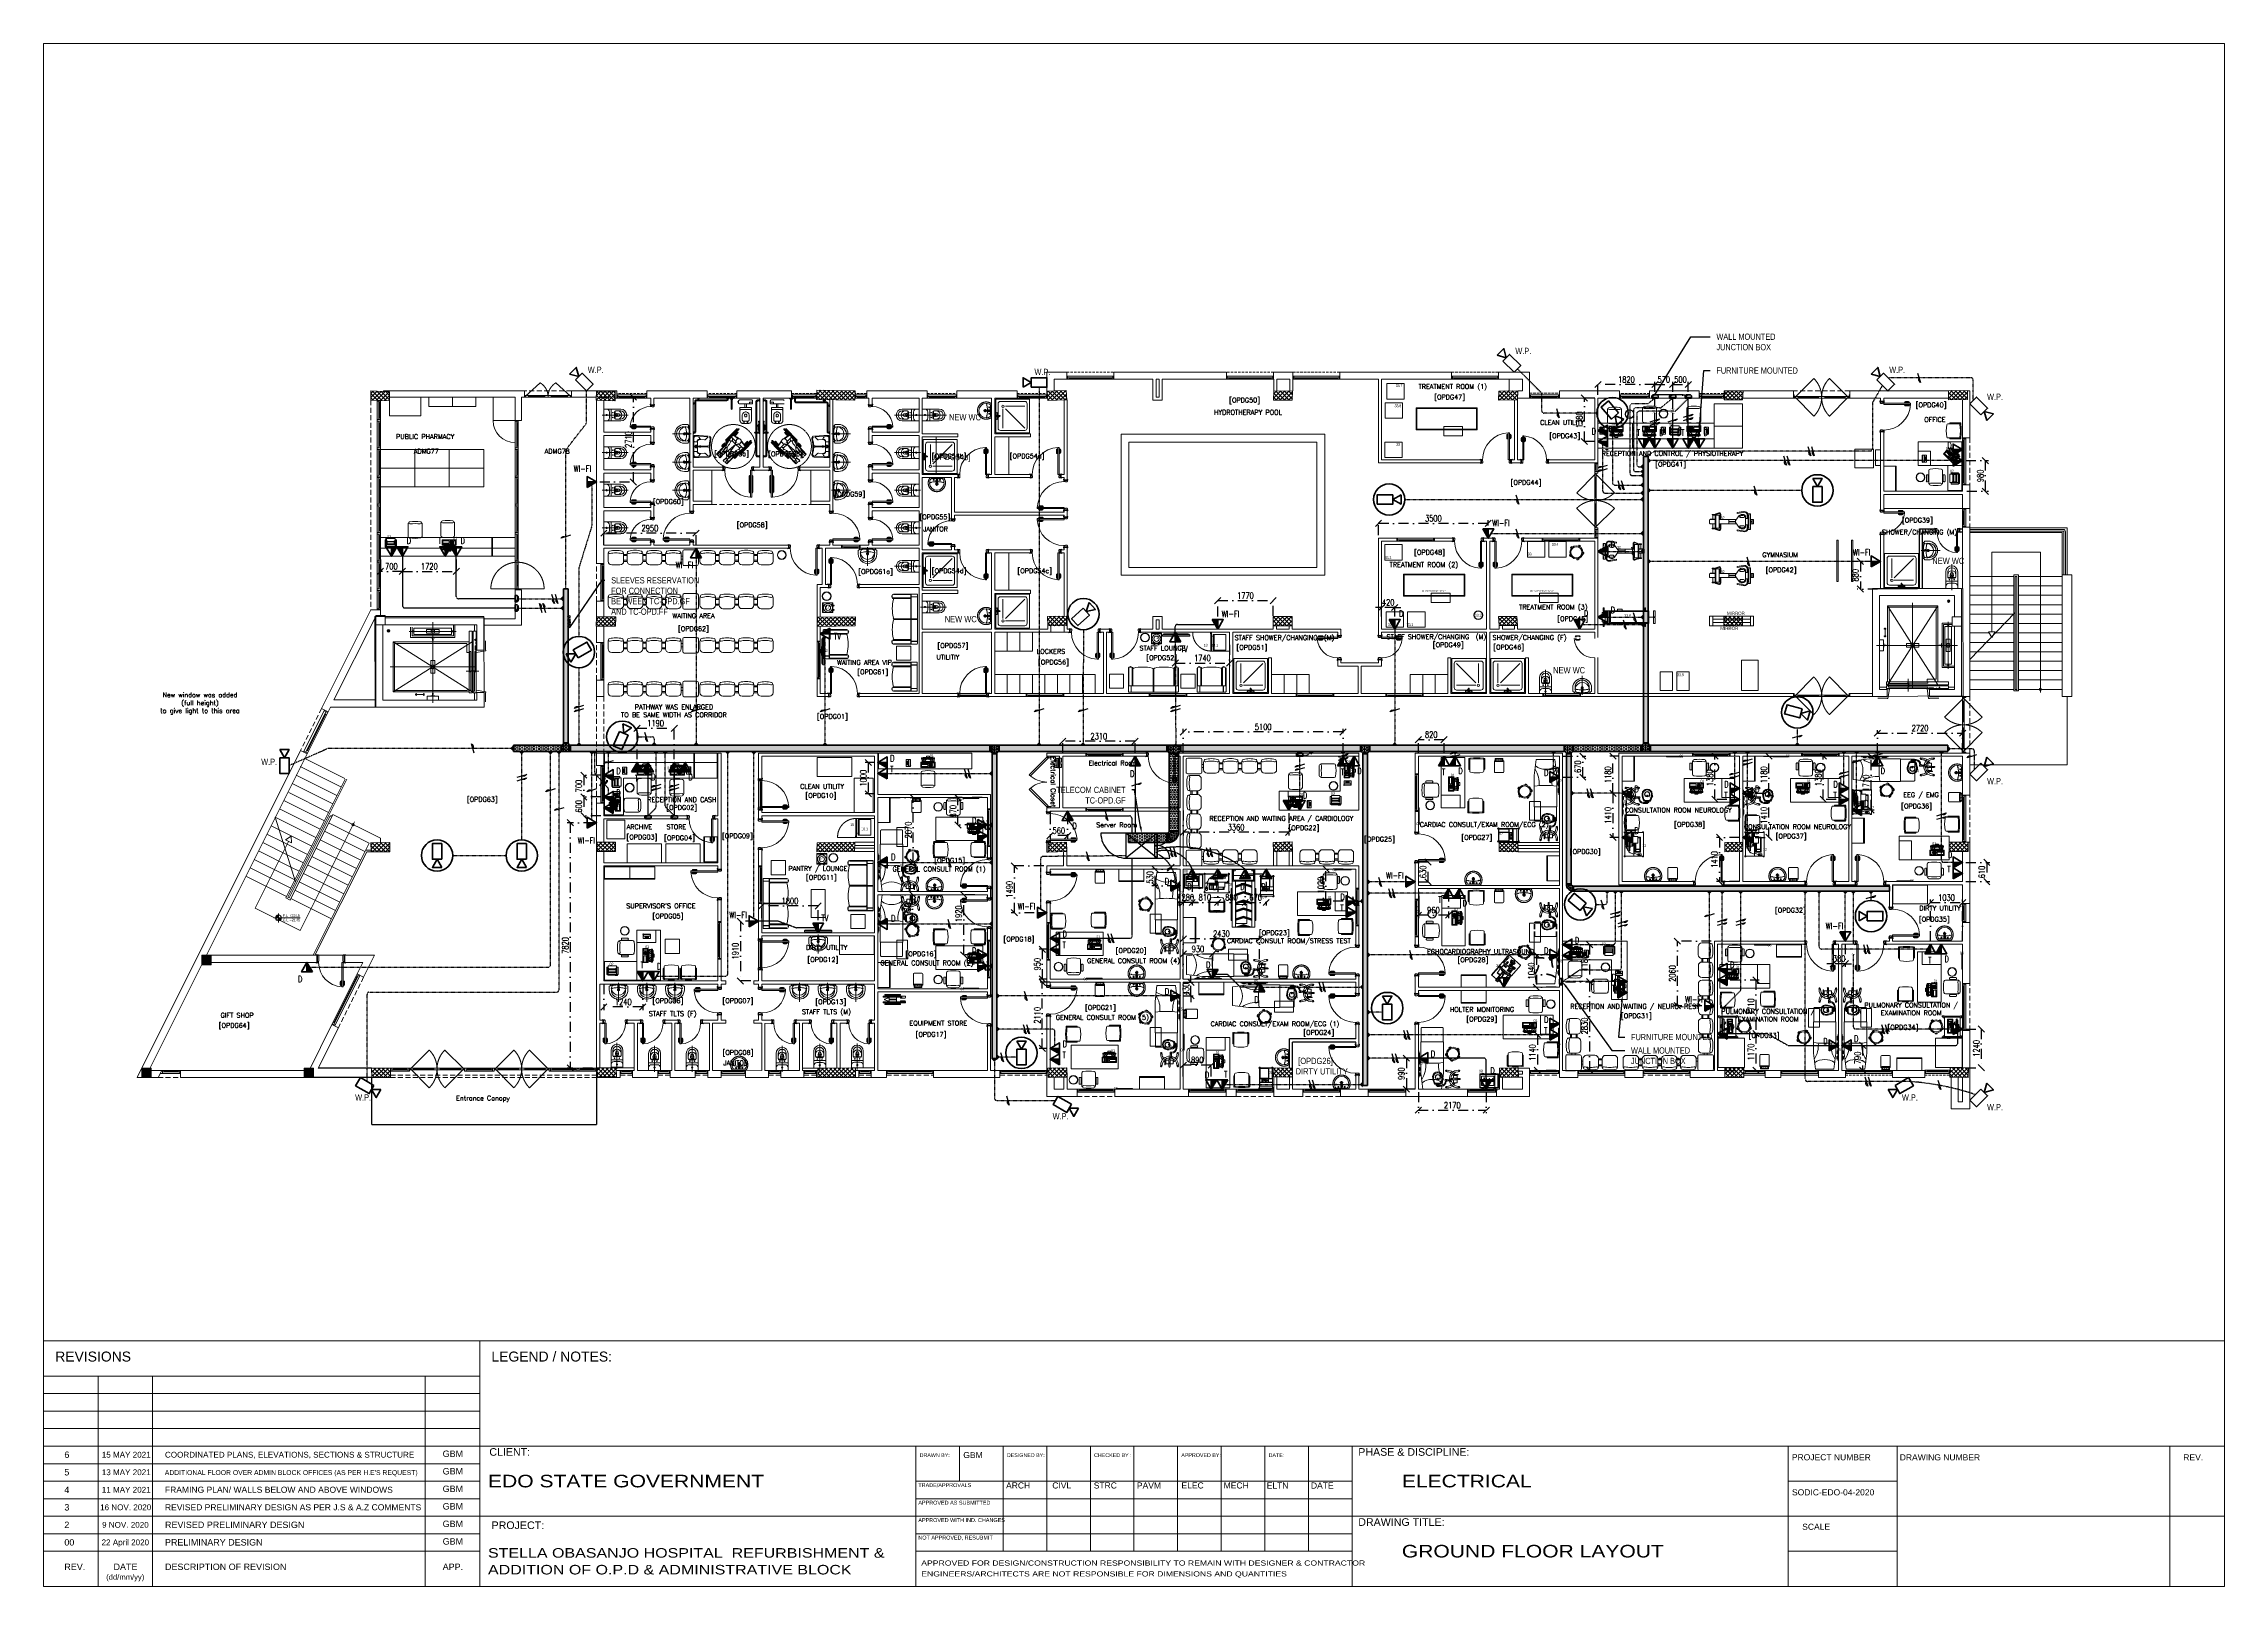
# Model space of a CAD drawing. Header units: inches. Extents: x -12418 to 57169, y -29325 to 19878.
import ezdxf
from ezdxf import colors
from ezdxf.entities.mleader import LeaderData, LeaderLine
from ezdxf.enums import TextEntityAlignment as Align
from ezdxf.math import Vec2, Vec3

# ---------------------------------------------------------------- set-up
doc = ezdxf.new("R2010")
doc.units = ezdxf.units.IN
doc.header["$LTSCALE"] = 25
doc.header["$MEASUREMENT"] = 0
for name, pattern in [('00-Ground Floor$0$CENTERX2', [101.6, 63.5, -12.7, 12.7, -12.7]), ('00-Ground Floor$0$DASHED', [0.75, 0.5, -0.25]), ('00-Ground Floor$0$DASHED2', [9.525, 6.35, -3.175]), ('00-Ground Floor$0$HIDDEN', [9.525, 6.35, -3.175]), ('00-Ground Floor$0$HIDDEN2', [0.1875, 0.125, -0.0625]), ('00-Ground Floor$0$TRATTEGGIATA', [0.75, 0.5, -0.25]), ('DASHDOT', [25.4, 12.7, -6.35, 0, -6.35]), ('HIDDEN', [9.525, 6.35, -3.175])]:
    doc.linetypes.add(name, pattern=pattern)
doc.layers.get('0').update_dxf_attribs({"color": 8})
doc.layers.get('Defpoints').update_dxf_attribs({"color": 8})
for name, color, linetype in [('0 @ 50', 8, 'Continuous'), ('00-Ground Floor$0$X-WHITE glass', 255, 'Continuous'), ('DRAINAGE SLEEVE', 6, 'Continuous'), ('Dual Power', 11, 'Continuous'), ('FIXEDFUR$0$KCA_TXITEM', 3, 'Continuous'), ('FURNITURES$0$KCA_FURLSE', 251, 'Continuous'), ('IFS IT RACK 1000x800mm', 210, 'Continuous'), ('T-WIRE', 140, 'Continuous')]:
    doc.layers.add(name, color=color, linetype=linetype)
for name, color, linetype, lineweight in [('00-Ground Floor$0$72_EGR_BASE_TEXT', 252, 'Continuous', 5), ('00-Ground Floor$0$72_EGR_EQP_TAG', 142, 'Continuous', 5), ('00-Ground Floor$0$Aluminum', 251, 'Continuous', 5), ('00-Ground Floor$0$Axis', 251, '00-Ground Floor$0$CENTERX2', 5), ('00-Ground Floor$0$C-HYDR-CTCH', 251, 'Continuous', 5), ('00-Ground Floor$0$Cabin', 7, 'Continuous', 5), ('00-Ground Floor$0$Dims', 6, 'Continuous', 5), ('00-Ground Floor$0$Dual Power', 11, 'Continuous', 5), ('00-Ground Floor$0$FIXEDFUR$0$KCA_TXITEM', 3, 'Continuous', 5), ('00-Ground Floor$0$Frame', 252, 'Continuous', 9), ('00-Ground Floor$0$FURNITURES$0$KCA_FURLSE', 251, 'Continuous', 5), ('00-Ground Floor$0$Hatch', 254, 'Continuous', 5), ('00-Ground Floor$0$IFS IT RACK 1000x800mm', 210, 'Continuous', 5), ('00-Ground Floor$0$LOADING', 253, 'Continuous', 5), ('00-Ground Floor$0$M-DR-SS', 30, 'Continuous', 5), ('00-Ground Floor$0$NEW Wall', 166, 'Continuous', 5), ('00-Ground Floor$0$Notes', 1, 'Continuous', 5), ('00-Ground Floor$0$P-SANR-FIXT', 6, 'Continuous', 18), ('00-Ground Floor$0$P-SANR-FIXT-1', 6, 'Continuous', 13), ('00-Ground Floor$0$Proj', 251, 'Continuous', 5), ('00-Ground Floor$0$SANIT', 250, 'Continuous', 5), ('00-Ground Floor$0$Structure', 251, 'Continuous', 5), ('00-Ground Floor$0$Tech', 169, '00-Ground Floor$0$DASHED2', 5), ('00-Ground Floor$0$TYP-ANNO', 7, 'Continuous', 5), ('00-Ground Floor$0$Walls', 251, 'Continuous', 5), ('00-Ground Floor$0$Wooden Joinery', 251, 'Continuous', 5), ('E-LITE-CLNG-CNDT', 6, 'DASHDOT', 35), ('E-POWR-TEXT', 6, 'Continuous', 25), ('T-CABL-TRAY', 60, 'Continuous', 35), ('T-DATA-CLNG-COND', 51, 'DASHDOT', 25), ('T-DATA-CLNG-COND @ 100', 51, 'DASHDOT', 25), ('T-DATA-DEVC-TYPE', 2, 'Continuous', 25), ('T-DATA-DIM', 251, 'DASHDOT', 25), ('T-DATA-FLOR-COND', 40, 'HIDDEN', 25), ('T-DATA-TEXT', 2, 'Continuous', 25), ('T-DATA-WALL @ 100', 33, 'Continuous', 35), ('T-SERT-CLNG @ 100', 60, 'Continuous', 35), ('T-SERT-WALL @ 100', 54, 'Continuous', 35)]:
    doc.layers.add(name, color=color, linetype=linetype, lineweight=lineweight)
doc.layers.add('00-Ground Floor$0$Meubles', color=7, linetype='Continuous', lineweight=5, true_color=0xa6b1d3)
doc.styles.add('00-Ground Floor$0$FIXEDFUR$0$K-SANSERIF', font='sanss___.ttf')
doc.styles.add('00-Ground Floor$0$list_ghTextstyle', font='romans.shx', dxfattribs={"height": 0.25})
doc.styles.add('00-Ground Floor$0$MARI3', font='arial.ttf', dxfattribs={"width": 1.2})
doc.styles.add('00-Ground Floor$0$MtXpl_Swis721_Lt_BT', font='swissl.ttf')
doc.styles.add('00-Ground Floor$0$SIMPLEX', font='SIMPLEX.shx', dxfattribs={"height": 150})
doc.styles.add('00-Ground Floor$0$Standard', font='arial.ttf')
doc.styles.add('00-Ground Floor$0$TTLB-A0-JeddahDP$0$Standard', font='txt_____.ttf')
doc.styles.add('00-Ground Floor$0$TTLB-A0-JeddahDP$0$swis721', font='swiss.ttf')
doc.styles.add('00-Ground Floor$0$X3G_ENTITY_257CFD', font='swisscl.ttf', dxfattribs={"height": 200})
doc.styles.add('00-Ground Floor$0$X3G_ENTITY_2587DB', font='swisscl.ttf', dxfattribs={"height": 200})
doc.styles.add('00-Ground Floor$0$X3G_ENTITY_2587F5', font='swisscl.ttf', dxfattribs={"height": 200})
doc.styles.add('00-Ground Floor$0$X3G_ENTITY_258862', font='swisscl.ttf', dxfattribs={"height": 200})
doc.styles.add('DC_Elc_Romans', font='elc_romans.shx', dxfattribs={"width": 0.7})
doc.styles.add('DC_Simplex', font='SIMPLEX.shx', dxfattribs={"width": 0.7})
doc.styles.add('FIXEDFUR$0$K-SANSERIF', font='sanss___.ttf')
doc.dimstyles.new('DevCad-MM', dxfattribs={"dimscale": 0.01, "dimtxt": 2, "dimasz": 2, "dimexe": 1, "dimexo": 1, "dimgap": 0.6, "dimtad": 1, "dimdec": 0, "dimrnd": 10, "dimzin": 1, "dimdsep": 46, "dimtxsty": 'DC_Simplex', "dimblk1": 'OBLIQUE', "dimblk2": 'OBLIQUE', "dimsah": 1, "dimcen": 3, "dimclrd": 256, "dimclre": 256, "dimclrt": 45, "dimadec": 0, "dimazin": 0, "dimtfac": 1, "dimtdec": 0, "dimtix": 1, "dimtmove": 2, "dimatfit": 2, "dimldrblk": 'OBLIQUE', "dimfxl": 1, "dimtolj": 1, "dimtzin": 0, "dimarcsym": 0})
pattern_1 = [(180, (-17227.167, -2e-10), (6e-13, -43.99409), [25.4, -50.8]), (300, (-17227.167, -2e-10), (38.1, 21.99705), [25.4, -50.8]), (240, (-17252.567, -2e-10), (38.1, -21.99705), [25.4, -50.8])]
pattern_2 = [(270, (-3e-11, -5e-24), (43.994, -9e-14), [25.4, -50.8]), (30, (-3e-11, -5e-24), (-21.997, 38.1), [25.4, -50.8]), (330, (-3e-11, -25.4), (21.997, 38.1), [25.4, -50.8])]
pattern_3 = [(45, (-3354.247, 1022.73), (-31.1085, 31.1085), [25.4, -50.8]), (165, (-3354.247, 1022.73), (-11.3865, -42.49503), [25.4, -50.8]), (105, (-3336.287, 1040.69), (-42.49503, -11.3865), [25.4, -50.8])]
pattern_4 = [(180, (-21275.12, -3e-10), (6e-13, -43.99409), [25.4, -50.8]), (300, (-21275.12, -3e-10), (38.1, 21.997045), [25.4, -50.8]), (240, (-21300.52, -3e-10), (38.1, -21.997045), [25.4, -50.8])]
pattern_5 = [(180, (-20899.527, -3e-10), (6e-13, -43.99409), [25.4, -50.8]), (300, (-20899.527, -3e-10), (38.1, 21.997045), [25.4, -50.8]), (240, (-20924.927, -3e-10), (38.1, -21.997045), [25.4, -50.8])]

# ---------------------------------------------------------------- blocks, each defined once
blk = doc.blocks.new('00-Ground Floor$0$door1700')
at = {"layer": '00-Ground Floor$0$Aluminum', "linetype": '00-Ground Floor$0$DASHED', "ltscale": 300}
for p, q in [((34940, 89348), (35541, 89949)), ((36640, 89348), (36039, 89949)), ((34940, 89348), (35541, 88747)), ((36640, 89348), (36039, 88747))]:
    blk.add_line(p, q, dxfattribs=at)
at = {"layer": '00-Ground Floor$0$Aluminum'}
for p, q in [((34915, 89423), (34590, 89423)), ((36990, 89323), (34590, 89323)), ((34590, 89323), (36990, 89323)), ((34615, 89423), (34615, 89323)), ((34865, 89373), (34615, 89373)), ((34665, 89373), (34665, 89323)), ((34815, 89348), (34665, 89348)), ((34815, 89373), (34815, 89323)), ((34865, 89423), (34865, 89323)), ((34915, 89423), (34915, 89323)), ((36665, 89373), (34915, 89373)), ((34940, 89373), (34940, 89323)), ((35040, 89373), (35040, 89323)), ((35690, 89348), (35040, 89348)), ((35690, 89373), (35690, 89323)), ((35790, 89373), (35790, 89323)), ((35890, 89373), (35890, 89323)), ((35890, 89348), (36540, 89348)), ((36540, 89373), (36540, 89323)), ((36640, 89373), (36640, 89323)), ((36990, 89423), (36665, 89423)), ((36665, 89423), (36665, 89323)), ((36715, 89423), (36715, 89323)), ((36715, 89373), (36965, 89373)), ((36765, 89373), (36765, 89323)), ((36765, 89348), (36915, 89348)), ((36915, 89373), (36915, 89323)), ((36965, 89423), (36965, 89323))]:
    blk.add_line(p, q, dxfattribs=at)
at = {"layer": '00-Ground Floor$0$Aluminum', "linetype": '00-Ground Floor$0$DASHED', "ltscale": 300}
for centre, start, end in [((34940, 89348), 315, 45), ((36640, 89348), 135, 225)]:
    blk.add_arc(centre, 850, start, end, dxfattribs=at)
blk = doc.blocks.new('00-Ground Floor$0$A$C72370EFE')
at = {"layer": '00-Ground Floor$0$Wooden Joinery'}
for p, q in [((-0.05, -0.07), (-0.05, -0.16)), ((-0.03, -0.07), (-0.03, -0.16)), ((-0.01, -0.04), (-0.02, -0.04)), ((-0.01, -0.06), (-0.02, -0.06)), ((-0.01, -0.17), (-0.02, -0.17)), ((-0.01, -0.19), (-0.02, -0.19)), ((-0.01, -0.03), (-0.01, -0.07)), ((0, -0.03), (-0.01, -0.03)), ((0, -0.07), (-0.01, -0.07)), ((-0.01, -0.17), (-0.01, -0.19)), ((0.04, -0.03), (0.05, -0.03)), ((0.04, -0.07), (0.05, -0.07)), ((0.05, -0.03), (0.05, -0.07)), ((0.05, -0.04), (0.06, -0.04)), ((0.05, -0.06), (0.06, -0.06)), ((0.05, -0.17), (0.06, -0.17)), ((0.05, -0.17), (0.05, -0.19)), ((0.05, -0.19), (0.06, -0.19)), ((0.07, -0.07), (0.07, -0.16)), ((0.09, -0.07), (0.09, -0.16))]:
    blk.add_line(p, q, dxfattribs=at)
for centre, radius, start, end in [((-0.02, -0.07), 0.03, 90, 180), ((-0.02, -0.16), 0.03, 180, 270), ((-0.02, -0.07), 0.01, 90, 180), ((-0.02, -0.16), 0.01, 180, 270), ((0.06, -0.07), 0.03, 0, 90), ((0.06, -0.07), 0.01, 0, 90), ((0.06, -0.16), 0.01, 270, 0), ((0.06, -0.16), 0.03, 270, 0)]:
    blk.add_arc(centre, radius, start, end, dxfattribs=at)
blk = doc.blocks.new('00-Ground Floor$0$A$C5DAD61B4')
at = {"layer": '00-Ground Floor$0$Wooden Joinery'}
for points in [[(70, 859), (70, 849), (0, 839), (0, 859)], [(80, 959), (80, 969), (10, 979), (10, 959)], [(120, 859), (120, 0), (80, 0), (80, 859)], [(940, 959), (940, 969), (1010, 979), (1010, 959)], [(950, 859), (950, 849), (1020, 839), (1020, 859)]]:
    blk.add_lwpolyline(points, close=True, dxfattribs=at)
for points in [[(45, 859), (45, 959), (20, 959), (20, 859), (45, 859)], [(45, 859), (80, 859), (80, 899), (90, 899), (90, 959), (45, 959), (45, 859)], [(975, 859), (940, 859), (940, 899), (930, 899), (930, 959), (975, 959), (975, 859)], [(975, 859), (975, 959), (1000, 959), (1000, 859), (975, 859)]]:
    blk.add_lwpolyline(points, dxfattribs=at)
blk.add_arc((80, 859), 860, 272.66603, 0, dxfattribs=at)
at = {"layer": '00-Ground Floor$0$Wooden Joinery', "xscale": 999.9999999998854, "yscale": 999.9999999998854, "zscale": 999.9999999998854, "rotation": 180}
blk.add_blockref('00-Ground Floor$0$A$C72370EFE', (120, 0), dxfattribs=at)
blk = doc.blocks.new('00-Ground Floor$0$A$C268A7CF0')
at = {"layer": '00-Ground Floor$0$Wooden Joinery'}
for points in [[(80, 759), (80, 769), (10, 779), (10, 759)], [(740, 759), (740, 769), (810, 779), (810, 759)], [(70, 659), (70, 649), (0, 639), (0, 659)], [(120, 659), (120, 0), (80, 0), (80, 659)], [(750, 659), (750, 649), (820, 639), (820, 659)]]:
    blk.add_lwpolyline(points, close=True, dxfattribs=at)
for points in [[(45, 659), (45, 759), (20, 759), (20, 659), (45, 659)], [(45, 659), (80, 659), (80, 699), (90, 699), (90, 759), (45, 759), (45, 659)], [(775, 659), (740, 659), (740, 699), (730, 699), (730, 759), (775, 759), (775, 659)], [(775, 659), (775, 759), (800, 759), (800, 659), (775, 659)]]:
    blk.add_lwpolyline(points, dxfattribs=at)
blk.add_arc((80, 659), 660, 273.4748, 0, dxfattribs=at)
at = {"layer": '00-Ground Floor$0$Wooden Joinery', "xscale": 999.9999999998854, "yscale": 999.9999999998854, "zscale": 999.9999999998854, "rotation": 180}
blk.add_blockref('00-Ground Floor$0$A$C72370EFE', (120, 0), dxfattribs=at)
blk = doc.blocks.new('00-Ground Floor$0$A$C5FCA3E6B')
at = {"layer": '00-Ground Floor$0$Wooden Joinery'}
for points in [[(70, 759), (70, 749), (0, 739), (0, 759)], [(80, 859), (80, 869), (10, 879), (10, 859)], [(120, 759), (120, 0), (80, 0), (80, 759)], [(840, 859), (840, 869), (910, 879), (910, 859)], [(850, 759), (850, 749), (920, 739), (920, 759)]]:
    blk.add_lwpolyline(points, close=True, dxfattribs=at)
for points in [[(45, 759), (45, 859), (20, 859), (20, 759), (45, 759)], [(45, 759), (80, 759), (80, 799), (90, 799), (90, 859), (45, 859), (45, 759)], [(875, 759), (840, 759), (840, 799), (830, 799), (830, 859), (875, 859), (875, 759)], [(875, 759), (875, 859), (900, 859), (900, 759), (875, 759)]]:
    blk.add_lwpolyline(points, dxfattribs=at)
blk.add_arc((80, 759), 760, 273.01713, 0, dxfattribs=at)
at = {"layer": '00-Ground Floor$0$Wooden Joinery', "xscale": 999.9999999998854, "yscale": 999.9999999998854, "zscale": 999.9999999998854, "rotation": 180}
blk.add_blockref('00-Ground Floor$0$A$C72370EFE', (120, 0), dxfattribs=at)
blk = doc.blocks.new('00-Ground Floor$0$A$C10787C9A')
at = {"layer": '00-Ground Floor$0$Wooden Joinery'}
for points in [[(20, 860), (10, 860), (0, 930), (20, 930)], [(250, 870), (260, 870), (270, 940), (250, 940)], [(20, 80), (10, 80), (0, 10), (20, 10)], [(250, 120), (1029, 120), (1029, 80), (250, 80)], [(250, 70), (260, 70), (270, 0), (250, 0)]]:
    blk.add_lwpolyline(points, close=True, dxfattribs=at)
for points in [[(250, 895), (20, 895), (20, 920), (250, 920), (250, 895)], [(250, 895), (250, 860), (210, 860), (210, 850), (20, 850), (20, 895), (250, 895)], [(250, 45), (250, 80), (210, 80), (210, 90), (20, 90), (20, 45), (250, 45)], [(250, 45), (20, 45), (20, 20), (250, 20), (250, 45)]]:
    blk.add_lwpolyline(points, dxfattribs=at)
blk.add_arc((250, 80), 780, 2.9397, 90, dxfattribs=at)
at = {"layer": '00-Ground Floor$0$Wooden Joinery', "xscale": 999.999999999885, "yscale": 999.999999999885, "zscale": 999.999999999885, "rotation": 269.9999999999998}
blk.add_blockref('00-Ground Floor$0$A$C72370EFE', (1029, 120), dxfattribs=at)
blk = doc.blocks.new('00-Ground Floor$0$T127-1_B')
at = {"layer": '00-Ground Floor$0$Cabin'}
for p, q in [((44.5, 8), (44.5, 4)), ((44.5, 4), (78, 4)), ((78, 4), (82, 63.5)), ((44.5, -8), (44.5, -4)), ((44.5, -4), (78, -4)), ((78, -4), (82, -63.5))]:
    blk.add_line(p, q, dxfattribs=at)
at = {"layer": '00-Ground Floor$0$Cabin', "ltscale": 5}
for points in [[(44.5, 8), (0, 8), (0, -8), (44.5, -8)], [(82, 63.5), (89, 63.5), (89, -63.5), (82, -63.5)]]:
    blk.add_lwpolyline(points, dxfattribs=at)
blk = doc.blocks.new('00-Ground Floor$0$T127-1_B__1680')
at = {"layer": '00-Ground Floor$0$Axis'}
blk.add_line((-990, 0), (990, 0), dxfattribs=at)
at = {"layer": '00-Ground Floor$0$Notes', "xscale": -1}
blk.add_blockref('00-Ground Floor$0$T127-1_B', (-840, 0), dxfattribs=at)
at = {"layer": '00-Ground Floor$0$Notes'}
blk.add_blockref('00-Ground Floor$0$T127-1_B', (840, 0), dxfattribs=at)
blk = doc.blocks.new('00-Ground Floor$0$JIS5K')
at = {"layer": '00-Ground Floor$0$Cabin'}
for p, q in [((60.2, 8), (60.2, 11.2)), ((60.2, -8), (60.2, -11.2))]:
    blk.add_line(p, q, dxfattribs=at)
at = {"layer": '00-Ground Floor$0$Cabin', "ltscale": 5}
for points in [[(57, 11.2), (0, 11.2), (0, -11.2), (57, -11.2)], [(60.2, 8), (3.2, 8), (3.2, -8), (60.2, -8)], [(57, 11.2), (57, 43.5), (60.2, 43.5), (60.2, 11.2)], [(57, -11.2), (57, -43.5), (60.2, -43.5), (60.2, -11.2)]]:
    blk.add_lwpolyline(points, dxfattribs=at)
blk = doc.blocks.new('00-Ground Floor$0$JIS5K__1200')
at = {"layer": '00-Ground Floor$0$Axis'}
blk.add_line((-750, 0), (750, 0), dxfattribs=at)
at = {"layer": '00-Ground Floor$0$Notes', "xscale": -1}
blk.add_blockref('00-Ground Floor$0$JIS5K', (-600, 0), dxfattribs=at)
at = {"layer": '00-Ground Floor$0$Notes'}
blk.add_blockref('00-Ground Floor$0$JIS5K', (600, 0), dxfattribs=at)
blk = doc.blocks.new('00-Ground Floor$0$对重支撑1')
at = {"layer": '00-Ground Floor$0$Cabin'}
blk.add_lwpolyline([(1060, 178), (929, 178), (929, -178), (1060, -178)], close=True, dxfattribs=at).dxf.unprotected_set("ltscale", 0)
blk = doc.blocks.new('00-Ground Floor$0$井道平面图轿厢1轿厢地坎')
at = {"layer": '00-Ground Floor$0$Axis', "ltscale": 0.864}
blk.add_lwpolyline([(0, 96), (0, -192)], dxfattribs=at)
at = {"layer": '00-Ground Floor$0$Cabin', "ltscale": 5}
for points in [[(690, 0), (690, -96), (-1285, -96), (-1285, 0)], [(15, -3), (15, -46), (-630, -46), (-630, -3)], [(630, -50), (630, -93), (-15, -93), (-15, -50)]]:
    blk.add_lwpolyline(points, close=True, dxfattribs=at)
at = {"layer": '00-Ground Floor$0$Cabin'}
for points in [[(600, 0), (600, -48)], [(600, -48), (633, -48)], [(633, -48), (633, -96)]]:
    blk.add_lwpolyline(points, dxfattribs=at)
blk = doc.blocks.new('00-Ground Floor$0$层门地坎1')
at = {"layer": '00-Ground Floor$0$Axis', "ltscale": 0.81}
blk.add_lwpolyline([(0, 90), (0, -180)], dxfattribs=at)
at = {"layer": '00-Ground Floor$0$Cabin', "ltscale": 5}
for points in [[(690, 0), (690, -90), (-1285, -90), (-1285, 0)], [(15, -47), (15, -87), (-630, -87), (-630, -47)], [(630, -3), (630, -43), (-15, -43), (-15, -3)]]:
    blk.add_lwpolyline(points, close=True, dxfattribs=at)
blk = doc.blocks.new('*X254')
at = {"color": 0}
for p, q in [((5, 3), (5, 3)), ((5, 3), (5, 3)), ((5, 3), (5, 3)), ((5, 3), (5, 3)), ((5, 3), (5, 3)), ((5, 3), (5, 3)), ((5, 3), (5, 3)), ((5, 3), (5, 3)), ((5, 3), (5, 3)), ((5, 3), (5, 3)), ((5, 3), (5, 3)), ((5, 3), (5, 3)), ((5, 3), (5, 3)), ((5, 3), (5, 3)), ((5, 3), (5, 3)), ((5, 3), (5, 3)), ((5, 3), (5, 3)), ((5, 3), (5, 3)), ((5, 3), (5, 3)), ((5, 3), (5, 3)), ((5, 3), (5, 3)), ((5, 3), (5, 3)), ((5, 3), (5, 3)), ((5, 3), (5, 3)), ((5, 3), (5, 3)), ((5, 3), (5, 3)), ((5, 3), (5, 3)), ((5, 3), (5, 3)), ((5, 3), (5, 3)), ((5, 3), (5, 3)), ((5, 3), (5, 3)), ((5, 3), (5, 3)), ((5, 3), (5, 3)), ((5, 3), (5, 3)), ((5, 3), (5, 3)), ((5, 3), (5, 3)), ((5, 3), (5, 3)), ((5, 3), (5, 3)), ((5, 3), (5, 3)), ((5, 3), (5, 3)), ((5, 3), (5, 3)), ((5, 3), (5, 3)), ((5, 3), (5, 3)), ((5, 3), (5, 3)), ((5, 3), (5, 3)), ((5, 3), (5, 3)), ((5, 3), (5, 3)), ((5, 3), (5, 3)), ((5, 3), (5, 3)), ((5, 3), (5, 3)), ((5, 3), (5, 3)), ((5, 3), (5, 3)), ((5, 3), (5, 3)), ((5, 3), (5, 3)), ((5, 3), (5, 3)), ((5, 3), (5, 3)), ((5, 3), (5, 3)), ((5, 3), (5, 3)), ((5, 3), (5, 3)), ((5, 3), (5, 3)), ((5, 3), (5, 3)), ((5, 3), (5, 3)), ((5, 3), (5, 3)), ((5, 3), (5, 3)), ((5, 3), (5, 3)), ((5, 3), (5, 3)), ((6, 3), (5, 3)), ((5, 3), (5, 3)), ((6, 3), (5, 3)), ((5, 3), (5, 3)), ((6, 3), (5, 3)), ((5, 3), (5, 3)), ((6, 3), (5, 3)), ((5, 3), (5, 3)), ((5, 3), (5, 3)), ((5, 3), (5, 3)), ((5, 3), (5, 3)), ((5, 3), (5, 3)), ((5, 3), (5, 3)), ((5, 3), (5, 3)), ((5, 3), (5, 3)), ((5, 3), (5, 3)), ((5, 3), (5, 3)), ((5, 3), (5, 3)), ((5, 3), (5, 3)), ((5, 3), (5, 3)), ((5, 3), (5, 3)), ((5, 3), (5, 3)), ((5, 3), (5, 3)), ((5, 3), (5, 3)), ((5, 3), (5, 3)), ((5, 3), (5, 3)), ((5, 3), (5, 3)), ((5, 3), (5, 3)), ((5, 3), (5, 3)), ((5, 3), (5, 3)), ((6, 3), (6, 3)), ((6, 3), (6, 3)), ((6, 3), (6, 3)), ((6, 3), (6, 3)), ((6, 3), (6, 3)), ((6, 3), (6, 3)), ((6, 3), (6, 3)), ((6, 3), (6, 3)), ((6, 3), (6, 3)), ((6, 3), (6, 3)), ((6, 3), (6, 3)), ((6, 3), (6, 3)), ((6, 3), (6, 3)), ((6, 3), (6, 3)), ((6, 3), (6, 3)), ((6, 3), (6, 3)), ((6, 3), (6, 3)), ((6, 3), (6, 3)), ((6, 3), (6, 3)), ((6, 3), (6, 3)), ((6, 3), (6, 3)), ((6, 3), (6, 3)), ((6, 3), (6, 3)), ((6, 3), (6, 3)), ((6, 3), (6, 3)), ((6, 3), (6, 3)), ((6, 3), (6, 3)), ((6, 3), (6, 3)), ((6, 3), (6, 3)), ((6, 3), (6, 3)), ((6, 3), (6, 3)), ((6, 3), (6, 3)), ((6, 3), (6, 3)), ((6, 3), (6, 3)), ((6, 3), (6, 3)), ((6, 3), (6, 3)), ((6, 3), (6, 3)), ((6, 3), (6, 3)), ((6, 3), (6, 3)), ((6, 3), (6, 3)), ((6, 3), (6, 3)), ((6, 3), (6, 3)), ((6, 3), (6, 3)), ((6, 3), (6, 3)), ((6, 3), (6, 3)), ((6, 3), (6, 3)), ((6, 3), (6, 3)), ((6, 3), (6, 3)), ((6, 3), (6, 3)), ((6, 3), (6, 3)), ((6, 3), (6, 3)), ((6, 3), (6, 3)), ((6, 3), (6, 3)), ((6, 3), (6, 3)), ((6, 3), (6, 3)), ((6, 3), (6, 3)), ((6, 3), (6, 3)), ((6, 3), (6, 3)), ((6, 3), (6, 3)), ((6, 3), (6, 3)), ((6, 3), (6, 3)), ((6, 3), (6, 3)), ((6, 3), (6, 3)), ((6, 3), (6, 3)), ((6, 3), (6, 3)), ((6, 3), (6, 3)), ((6, 3), (6, 3)), ((6, 3), (6, 3)), ((6, 3), (6, 3)), ((6, 3), (6, 3)), ((6, 3), (6, 3)), ((6, 3), (6, 3)), ((6, 3), (6, 3)), ((6, 3), (6, 3)), ((6, 3), (6, 3)), ((6, 3), (6, 3)), ((6, 3), (6, 3)), ((6, 3), (6, 3)), ((6, 3), (6, 3)), ((6, 3), (6, 3)), ((6, 3), (6, 3)), ((6, 3), (6, 3)), ((6, 3), (6, 3)), ((6, 3), (6, 3)), ((6, 3), (6, 3)), ((6, 3), (6, 3)), ((6, 3), (6, 3)), ((6, 3), (6, 3)), ((6, 3), (6, 3)), ((6, 3), (6, 3)), ((6, 3), (6, 3)), ((6, 3), (6, 3)), ((6, 3), (6, 3)), ((6, 3), (6, 3)), ((6, 3), (6, 3)), ((6, 3), (6, 3)), ((6, 3), (6, 3)), ((6, 3), (6, 3)), ((6, 3), (6, 3)), ((6, 3), (6, 3)), ((6, 3), (6, 3)), ((6, 3), (6, 3)), ((6, 3), (6, 3)), ((6, 3), (6, 3)), ((6, 3), (6, 3)), ((6, 3), (6, 3)), ((6, 3), (6, 3)), ((6, 3), (6, 3)), ((6, 3), (6, 3)), ((6, 3), (6, 3)), ((6, 3), (6, 3)), ((6, 3), (6, 3)), ((6, 3), (6, 3)), ((6, 3), (6, 3)), ((6, 3), (6, 3)), ((6, 3), (6, 3)), ((6, 3), (6, 3)), ((6, 3), (6, 3)), ((6, 3), (6, 3)), ((6, 3), (6, 3)), ((6, 3), (6, 3)), ((6, 3), (6, 3)), ((6, 3), (6, 3)), ((6, 3), (6, 3)), ((6, 3), (6, 3)), ((6, 3), (6, 3)), ((6, 3), (6, 3)), ((6, 3), (6, 3)), ((6, 3), (6, 3)), ((6, 3), (6, 3)), ((6, 3), (6, 3)), ((6, 3), (6, 3)), ((6, 3), (6, 3)), ((6, 3), (6, 3)), ((6, 3), (6, 3)), ((6, 3), (6, 3)), ((6, 3), (6, 3)), ((6, 3), (6, 3)), ((6, 3), (6, 3)), ((6, 3), (6, 3)), ((6, 3), (6, 3)), ((6, 3), (6, 3)), ((6, 3), (6, 3)), ((6, 3), (6, 3)), ((6, 3), (6, 3)), ((6, 3), (6, 3)), ((6, 3), (6, 3)), ((6, 3), (6, 3)), ((6, 3), (6, 3)), ((6, 3), (6, 3)), ((6, 3), (6, 3)), ((6, 3), (6, 3)), ((6, 3), (6, 3)), ((6, 3), (6, 3)), ((6, 3), (6, 3)), ((6, 3), (6, 3)), ((6, 3), (6, 3)), ((6, 3), (6, 3)), ((6, 3), (6, 3)), ((6, 3), (6, 3)), ((6, 3), (6, 3)), ((6, 3), (6, 3)), ((6, 3), (6, 3)), ((6, 3), (6, 3)), ((6, 3), (6, 3)), ((6, 3), (6, 3)), ((6, 3), (6, 3)), ((6, 3), (6, 3)), ((6, 3), (6, 3)), ((6, 3), (6, 3)), ((6, 3), (6, 3)), ((6, 3), (6, 3)), ((6, 3), (6, 3)), ((6, 3), (6, 3)), ((6, 3), (6, 3)), ((6, 3), (6, 3)), ((6, 3), (6, 3)), ((6, 3), (6, 3)), ((6, 3), (6, 3)), ((6, 3), (6, 3)), ((6, 3), (6, 3)), ((6, 3), (6, 3)), ((6, 3), (6, 3)), ((6, 3), (6, 3)), ((6, 3), (6, 3)), ((6, 3), (6, 3)), ((6, 3), (6, 3)), ((6, 3), (6, 3)), ((6, 3), (6, 3)), ((6, 3), (6, 3)), ((6, 3), (6, 3)), ((6, 3), (6, 3)), ((6, 3), (6, 3)), ((6, 3), (6, 3)), ((6, 3), (6, 3)), ((6, 3), (6, 3)), ((6, 3), (6, 3)), ((6, 3), (6, 3)), ((6, 3), (6, 3)), ((6, 3), (6, 3)), ((6, 3), (6, 3)), ((6, 3), (6, 3)), ((6, 3), (6, 3)), ((6, 3), (6, 3)), ((6, 3), (5, 3)), ((6, 3), (5, 3)), ((6, 3), (5, 3)), ((6, 3), (5, 3)), ((6, 3), (5, 3)), ((6, 3), (6, 3)), ((6, 3), (6, 3)), ((6, 3), (6, 3)), ((6, 3), (6, 3)), ((6, 3), (6, 3)), ((6, 3), (6, 3)), ((6, 3), (6, 3)), ((6, 3), (6, 3)), ((6, 3), (6, 3)), ((6, 3), (6, 3)), ((6, 3), (6, 3)), ((6, 3), (6, 3)), ((6, 3), (6, 3)), ((6, 3), (6, 3)), ((6, 3), (6, 3)), ((6, 3), (6, 3)), ((6, 3), (6, 3)), ((6, 3), (6, 3)), ((6, 3), (6, 3)), ((6, 3), (6, 3)), ((6, 3), (6, 3)), ((6, 3), (6, 3)), ((6, 3), (6, 3)), ((6, 3), (6, 3)), ((6, 3), (6, 3)), ((6, 3), (6, 3)), ((6, 3), (6, 3)), ((6, 3), (6, 3)), ((6, 3), (6, 3)), ((6, 3), (6, 3)), ((6, 3), (6, 3)), ((6, 3), (6, 3)), ((6, 3), (6, 3)), ((6, 3), (6, 3)), ((6, 3), (6, 3)), ((6, 3), (6, 3)), ((6, 3), (6, 3)), ((6, 3), (6, 3)), ((6, 3), (6, 3)), ((6, 3), (6, 3)), ((6, 3), (6, 3)), ((6, 3), (6, 3)), ((6, 3), (6, 3)), ((6, 3), (6, 3)), ((6, 3), (6, 3)), ((6, 3), (6, 3)), ((6, 3), (6, 3)), ((6, 3), (6, 3)), ((6, 3), (6, 3)), ((6, 3), (6, 3)), ((6, 3), (6, 3)), ((6, 3), (6, 3)), ((6, 3), (6, 3)), ((6, 3), (6, 3)), ((6, 3), (6, 3)), ((6, 3), (6, 3)), ((6, 3), (6, 3)), ((6, 3), (6, 3)), ((6, 3), (6, 3)), ((6, 3), (6, 3)), ((6, 3), (6, 3)), ((6, 3), (6, 3)), ((6, 3), (6, 3)), ((6, 3), (6, 3)), ((6, 3), (6, 3)), ((6, 3), (6, 3)), ((6, 3), (6, 3)), ((6, 3), (6, 3)), ((6, 3), (6, 3)), ((6, 3), (6, 3)), ((6, 3), (6, 3)), ((6, 3), (6, 3)), ((6, 3), (6, 3)), ((6, 3), (6, 3)), ((6, 3), (6, 3)), ((6, 3), (6, 3)), ((6, 3), (6, 3)), ((6, 3), (6, 3)), ((6, 3), (6, 3)), ((6, 3), (6, 3)), ((6, 3), (6, 3)), ((6, 3), (6, 3)), ((6, 3), (6, 3)), ((6, 3), (6, 3)), ((6, 3), (6, 3)), ((6, 3), (6, 3)), ((6, 3), (6, 3)), ((6, 3), (6, 3)), ((6, 3), (6, 3)), ((6, 3), (6, 3)), ((6, 3), (6, 3)), ((6, 3), (6, 3)), ((6, 3), (6, 3)), ((6, 3), (6, 3)), ((6, 3), (6, 3)), ((6, 3), (6, 3)), ((6, 3), (6, 3)), ((6, 3), (6, 3)), ((6, 3), (6, 3)), ((6, 3), (6, 3)), ((6, 3), (6, 3)), ((6, 3), (6, 3)), ((6, 3), (6, 3)), ((6, 3), (6, 3)), ((6, 3), (6, 3)), ((6, 3), (6, 3)), ((6, 3), (6, 3)), ((6, 3), (6, 3)), ((6, 3), (6, 3)), ((6, 3), (6, 3)), ((6, 3), (6, 3)), ((6, 3), (6, 3)), ((6, 3), (6, 3)), ((6, 3), (6, 3)), ((6, 3), (6, 3)), ((6, 3), (6, 3)), ((6, 3), (6, 3)), ((6, 3), (6, 3)), ((6, 3), (6, 3)), ((6, 3), (6, 3)), ((6, 3), (6, 3)), ((6, 3), (6, 3)), ((6, 3), (6, 3)), ((6, 3), (6, 3)), ((6, 3), (6, 3)), ((6, 3), (6, 3)), ((6, 3), (6, 3)), ((6, 3), (6, 3)), ((6, 3), (6, 3)), ((6, 3), (6, 3)), ((6, 3), (6, 3)), ((6, 3), (6, 3)), ((6, 3), (6, 3)), ((6, 3), (6, 3)), ((6, 3), (6, 3)), ((6, 3), (6, 3)), ((6, 3), (6, 3)), ((6, 3), (6, 3)), ((6, 3), (6, 3)), ((6, 3), (6, 3)), ((6, 3), (6, 3)), ((6, 3), (6, 3)), ((6, 3), (6, 3)), ((6, 3), (6, 3)), ((6, 3), (6, 3)), ((6, 3), (6, 3)), ((6, 3), (6, 3)), ((6, 3), (6, 3)), ((6, 3), (6, 3)), ((6, 3), (6, 3)), ((6, 3), (6, 3)), ((6, 3), (6, 3)), ((6, 3), (6, 3)), ((6, 3), (6, 3)), ((6, 3), (6, 3)), ((6, 3), (6, 3)), ((6, 3), (6, 3)), ((6, 3), (6, 3)), ((6, 3), (6, 3)), ((6, 3), (6, 3)), ((6, 3), (6, 3)), ((6, 3), (6, 3)), ((6, 3), (6, 3)), ((6, 3), (6, 3)), ((6, 3), (6, 3)), ((6, 3), (6, 3)), ((6, 3), (6, 3)), ((6, 3), (6, 3)), ((6, 3), (6, 3)), ((6, 3), (6, 3)), ((6, 3), (6, 3)), ((6, 3), (6, 3)), ((6, 3), (6, 3)), ((6, 3), (6, 3)), ((6, 3), (6, 3)), ((6, 3), (6, 3)), ((6, 3), (6, 3)), ((6, 3), (6, 3)), ((6, 3), (6, 3)), ((6, 3), (6, 3)), ((6, 3), (6, 3)), ((6, 3), (6, 3)), ((6, 3), (6, 3)), ((6, 3), (6, 3)), ((6, 3), (6, 3)), ((6, 3), (6, 3)), ((6, 3), (6, 3)), ((6, 3), (6, 3)), ((6, 3), (6, 3)), ((6, 3), (6, 3)), ((6, 3), (6, 3)), ((6, 3), (6, 3)), ((6, 3), (6, 3)), ((6, 3), (6, 3)), ((6, 3), (6, 3)), ((6, 3), (6, 3)), ((6, 3), (6, 3)), ((6, 3), (6, 3)), ((6, 3), (6, 3)), ((6, 3), (6, 3)), ((6, 3), (6, 3)), ((6, 3), (6, 3)), ((6, 3), (6, 3)), ((6, 3), (6, 3)), ((6, 3), (6, 3)), ((6, 3), (6, 3)), ((6, 3), (6, 3)), ((6, 3), (6, 3)), ((6, 3), (6, 3)), ((6, 3), (6, 3)), ((6, 3), (6, 3)), ((6, 3), (6, 3)), ((6, 3), (6, 3)), ((6, 3), (6, 3)), ((6, 3), (6, 3)), ((6, 3), (6, 3)), ((6, 3), (6, 3)), ((6, 3), (6, 3)), ((6, 3), (6, 3)), ((6, 3), (6, 3)), ((6, 3), (6, 3)), ((6, 3), (6, 3)), ((6, 3), (6, 3)), ((6, 3), (6, 3)), ((6, 3), (6, 3)), ((6, 3), (6, 3)), ((6, 3), (6, 3)), ((6, 3), (6, 3)), ((6, 3), (6, 3)), ((6, 3), (6, 3)), ((6, 3), (6, 3)), ((6, 3), (6, 3)), ((6, 3), (6, 3)), ((6, 3), (6, 3)), ((6, 3), (6, 3)), ((6, 3), (6, 3)), ((6, 3), (6, 3)), ((6, 3), (6, 3)), ((6, 3), (6, 3)), ((6, 3), (6, 3)), ((6, 3), (6, 3)), ((6, 3), (6, 3)), ((6, 3), (6, 3)), ((6, 3), (6, 3)), ((6, 3), (6, 3)), ((6, 3), (6, 3)), ((6, 3), (6, 3)), ((6, 3), (6, 3)), ((6, 3), (6, 3)), ((6, 3), (6, 3)), ((6, 3), (6, 3)), ((6, 3), (6, 3)), ((6, 3), (6, 3)), ((6, 3), (6, 3)), ((6, 3), (6, 3)), ((6, 3), (6, 3)), ((6, 3), (6, 3)), ((6, 3), (6, 3)), ((6, 3), (6, 3)), ((6, 3), (6, 3)), ((6, 3), (6, 3)), ((6, 3), (6, 3)), ((6, 3), (6, 3)), ((6, 3), (6, 3)), ((6, 3), (6, 3)), ((6, 3), (6, 3)), ((6, 3), (6, 3)), ((6, 3), (6, 3)), ((6, 3), (6, 3)), ((6, 3), (6, 3)), ((6, 3), (6, 3)), ((6, 3), (6, 3)), ((6, 3), (6, 3)), ((6, 3), (6, 3)), ((6, 3), (6, 3)), ((6, 3), (6, 3)), ((6, 3), (6, 3)), ((6, 3), (6, 3)), ((6, 3), (6, 3)), ((6, 3), (6, 3)), ((6, 3), (6, 3)), ((6, 3), (6, 3)), ((6, 3), (6, 3)), ((6, 3), (6, 3)), ((6, 3), (6, 3)), ((6, 3), (6, 3)), ((6, 3), (6, 3)), ((6, 3), (6, 3)), ((6, 3), (6, 3)), ((6, 3), (6, 3)), ((6, 3), (6, 3)), ((6, 3), (6, 3)), ((6, 3), (6, 3)), ((6, 3), (6, 3)), ((6, 3), (6, 3)), ((6, 3), (6, 3)), ((6, 3), (6, 3)), ((6, 3), (6, 3)), ((6, 3), (6, 3)), ((6, 3), (6, 3)), ((6, 3), (6, 3)), ((6, 3), (6, 3)), ((6, 3), (6, 3)), ((6, 3), (6, 3)), ((6, 3), (6, 3)), ((6, 3), (6, 3)), ((6, 3), (6, 3)), ((6, 3), (6, 3)), ((6, 3), (6, 3)), ((6, 3), (6, 3)), ((6, 3), (6, 3)), ((6, 3), (6, 3)), ((6, 3), (6, 3)), ((6, 3), (6, 3)), ((6, 3), (6, 3)), ((6, 3), (6, 3)), ((6, 3), (6, 3))]:
    blk.add_line(p, q, dxfattribs=at)
blk = doc.blocks.new('*X255')
at = {"color": 0}
for p, q in [((13, 1), (13, 1)), ((13, 1), (13, 1)), ((13, 1), (13, 1)), ((13, 1), (13, 1)), ((13, 1), (13, 1)), ((13, 1), (13, 1)), ((13, 1), (13, 1)), ((13, 1), (13, 1)), ((13, 1), (13, 1)), ((13, 1), (13, 1)), ((13, 1), (13, 1)), ((13, 1), (13, 1)), ((13, 1), (13, 1)), ((13, 1), (13, 1)), ((13, 1), (13, 1)), ((13, 1), (14, 1)), ((13, 1), (14, 1)), ((13, 1), (14, 1)), ((13, 1), (13, 1)), ((13, 1), (13, 1)), ((13, 1), (13, 1)), ((13, 1), (13, 1)), ((13, 1), (13, 1)), ((13, 1), (13, 1)), ((13, 1), (13, 1)), ((13, 1), (13, 1)), ((13, 1), (13, 1)), ((13, 1), (13, 1)), ((13, 1), (13, 1)), ((13, 1), (13, 1)), ((13, 1), (13, 1)), ((13, 1), (13, 1)), ((13, 1), (13, 1)), ((13, 1), (13, 1)), ((13, 1), (13, 1)), ((13, 1), (13, 1)), ((13, 1), (13, 1)), ((13, 1), (13, 1)), ((13, 1), (13, 1)), ((13, 1), (13, 1)), ((13, 1), (13, 1)), ((13, 1), (13, 1)), ((13, 1), (13, 1)), ((13, 1), (13, 1)), ((13, 1), (13, 1)), ((13, 1), (13, 1)), ((13, 1), (13, 1)), ((13, 1), (13, 1)), ((13, 1), (13, 1)), ((13, 1), (13, 1)), ((13, 1), (13, 1)), ((13, 1), (13, 1)), ((13, 1), (13, 1)), ((13, 1), (13, 1)), ((13, 1), (13, 1)), ((13, 1), (13, 1)), ((13, 1), (13, 1)), ((13, 1), (13, 1)), ((13, 1), (13, 1)), ((13, 1), (13, 1)), ((13, 1), (13, 1)), ((13, 1), (13, 1)), ((13, 1), (13, 1)), ((13, 1), (13, 1)), ((13, 1), (13, 1)), ((13, 1), (13, 1)), ((13, 1), (13, 1)), ((13, 1), (13, 1)), ((13, 1), (13, 1)), ((13, 1), (13, 1)), ((13, 1), (13, 1)), ((13, 1), (13, 1)), ((13, 1), (13, 1)), ((13, 1), (13, 1)), ((13, 1), (13, 1)), ((13, 1), (13, 1)), ((13, 1), (13, 1)), ((13, 1), (13, 1)), ((13, 1), (13, 1)), ((13, 1), (13, 1)), ((13, 1), (13, 1)), ((13, 1), (13, 1)), ((13, 1), (13, 1)), ((13, 1), (13, 1)), ((13, 1), (13, 1)), ((13, 1), (13, 1)), ((13, 1), (13, 1)), ((13, 1), (13, 1)), ((13, 1), (13, 1)), ((13, 1), (13, 1)), ((13, 1), (13, 1)), ((13, 1), (13, 1)), ((13, 1), (13, 1)), ((13, 1), (13, 1)), ((13, 1), (13, 1)), ((13, 1), (13, 1)), ((13, 1), (13, 1)), ((13, 1), (13, 1)), ((13, 1), (13, 1)), ((13, 1), (13, 1)), ((13, 1), (13, 1)), ((13, 1), (13, 1)), ((13, 1), (13, 1)), ((13, 1), (13, 1)), ((13, 1), (13, 1)), ((13, 1), (13, 1)), ((13, 1), (13, 1)), ((13, 1), (13, 1)), ((13, 1), (13, 1)), ((13, 1), (13, 1)), ((13, 1), (13, 1)), ((13, 1), (13, 1)), ((13, 1), (13, 1)), ((13, 1), (13, 1)), ((13, 1), (13, 1)), ((13, 1), (13, 1)), ((13, 1), (13, 1)), ((13, 1), (13, 1)), ((13, 1), (13, 1)), ((13, 1), (13, 1)), ((13, 1), (13, 1)), ((13, 1), (13, 1)), ((13, 1), (13, 1)), ((13, 1), (14, 1)), ((13, 0), (13, 0)), ((13, 0), (13, 0)), ((13, 0), (13, 0)), ((13, 0), (13, 0)), ((13, 0), (13, 0)), ((13, 0), (13, 0)), ((13, 0), (13, 0)), ((13, 0), (13, 0)), ((13, 0), (13, 0)), ((13, 0), (13, 0)), ((13, 0), (13, 0)), ((13, 0), (13, 0)), ((13, 0), (13, 0)), ((13, 0), (13, 0)), ((13, 0), (13, 0)), ((13, 0), (13, 0)), ((13, 0), (13, 0)), ((13, 0), (13, 0)), ((13, 0), (13, 0)), ((13, 0), (13, 0)), ((13, 0), (13, 0)), ((13, 0), (13, 0)), ((13, 0), (13, 0)), ((13, 0), (13, 0)), ((13, 0), (13, 0)), ((13, 0), (13, 0)), ((13, 0), (13, 0)), ((13, 0), (13, 0)), ((13, 0), (13, 0)), ((13, 0), (13, 0)), ((13, 0), (13, 0)), ((13, 0), (13, 0)), ((13, 0), (13, 0)), ((13, 0), (13, 0)), ((13, 0), (13, 0)), ((13, 0), (13, 0)), ((13, 0), (13, 0)), ((13, 0), (13, 0)), ((13, 0), (13, 0)), ((13, 0), (13, 0)), ((13, 0), (13, 0)), ((13, 0), (13, 0)), ((13, 0), (13, 0)), ((13, 0), (13, 0)), ((13, 0), (13, 0)), ((13, 0), (13, 0)), ((13, 0), (13, 0)), ((13, 0), (13, 0)), ((13, 0), (14, 0)), ((13, 0), (14, 0)), ((13, 0), (13, 0)), ((13, 0), (14, 0)), ((14, 1), (14, 1)), ((14, 1), (14, 1)), ((14, 1), (14, 1)), ((14, 1), (14, 1)), ((14, 1), (14, 1)), ((14, 1), (14, 1)), ((14, 1), (14, 1)), ((14, 1), (14, 1)), ((14, 1), (14, 1)), ((14, 1), (14, 1)), ((14, 1), (14, 1)), ((14, 1), (14, 1)), ((14, 1), (14, 1)), ((14, 1), (14, 1)), ((14, 1), (14, 1)), ((14, 1), (14, 1)), ((14, 1), (14, 1)), ((14, 1), (14, 1)), ((14, 1), (14, 1)), ((14, 1), (14, 1)), ((14, 1), (14, 1)), ((14, 1), (14, 1)), ((14, 1), (14, 1)), ((14, 1), (14, 1)), ((14, 1), (14, 1)), ((14, 1), (14, 1)), ((14, 1), (14, 1)), ((14, 1), (14, 1)), ((14, 1), (14, 1)), ((14, 1), (14, 1)), ((14, 1), (14, 1)), ((14, 1), (14, 1)), ((14, 1), (14, 1)), ((14, 1), (14, 1)), ((14, 1), (14, 1)), ((14, 1), (14, 1)), ((14, 1), (14, 1)), ((14, 1), (14, 1)), ((14, 1), (14, 1)), ((14, 1), (14, 1)), ((14, 1), (14, 1)), ((14, 1), (14, 1)), ((14, 1), (14, 1)), ((14, 1), (14, 1)), ((14, 1), (14, 1)), ((14, 1), (14, 1)), ((14, 1), (14, 1)), ((14, 1), (14, 1)), ((14, 1), (14, 1)), ((14, 1), (14, 1)), ((14, 1), (14, 1)), ((14, 1), (14, 1)), ((14, 1), (14, 1)), ((14, 1), (14, 1)), ((14, 1), (14, 1)), ((14, 1), (14, 1)), ((14, 1), (14, 1)), ((14, 1), (14, 1)), ((14, 1), (14, 1)), ((14, 1), (14, 1)), ((14, 1), (14, 1)), ((14, 1), (14, 1)), ((14, 1), (14, 1)), ((14, 1), (14, 1)), ((14, 1), (14, 1)), ((14, 1), (14, 1)), ((14, 1), (14, 1)), ((14, 1), (14, 1)), ((14, 1), (14, 1)), ((14, 1), (14, 1)), ((14, 1), (14, 1)), ((14, 1), (14, 1)), ((14, 1), (14, 1)), ((14, 1), (14, 1)), ((14, 1), (14, 1)), ((14, 1), (14, 1)), ((14, 1), (14, 1)), ((14, 1), (14, 1)), ((14, 1), (14, 1)), ((14, 1), (14, 1)), ((14, 1), (14, 1)), ((14, 1), (14, 1)), ((14, 1), (14, 1)), ((14, 1), (14, 1)), ((14, 1), (14, 1)), ((14, 1), (14, 1)), ((14, 1), (14, 1)), ((14, 1), (14, 1)), ((14, 1), (14, 1)), ((14, 1), (14, 1)), ((14, 1), (14, 1)), ((14, 1), (14, 1)), ((14, 1), (14, 1)), ((14, 1), (14, 1)), ((14, 0), (14, 0)), ((14, 0), (14, 0)), ((14, 0), (14, 0)), ((14, 0), (14, 0)), ((14, 0), (14, 0)), ((14, 0), (14, 0)), ((14, 0), (14, 0)), ((14, 0), (14, 0)), ((14, 0), (14, 0)), ((14, 0), (14, 0)), ((14, 0), (14, 0)), ((14, 0), (14, 0)), ((14, 0), (14, 0)), ((14, 0), (14, 0)), ((14, 0), (14, 0)), ((14, 0), (14, 0)), ((14, 0), (14, 0)), ((14, 0), (14, 0)), ((14, 0), (14, 0)), ((14, 0), (14, 0)), ((14, 0), (14, 0)), ((14, 0), (14, 0)), ((14, 0), (14, 0)), ((14, 0), (14, 0)), ((14, 0), (14, 0)), ((14, 0), (14, 0)), ((14, 0), (14, 0)), ((14, 0), (14, 0)), ((14, 0), (14, 0)), ((14, 0), (14, 0)), ((14, 0), (14, 0)), ((14, 0), (14, 0)), ((14, 0), (14, 0)), ((14, 0), (14, 0)), ((14, 0), (14, 0)), ((14, 0), (14, 0)), ((14, 0), (14, 0)), ((14, 0), (14, 0)), ((14, 0), (14, 0)), ((14, 0), (14, 0)), ((14, 0), (14, 0)), ((14, 0), (14, 0)), ((14, 0), (14, 0)), ((14, 0), (14, 0)), ((14, 0), (14, 0)), ((14, 0), (14, 0)), ((14, 0), (14, 0)), ((14, 0), (14, 0)), ((13, 0), (13, 0)), ((13, 0), (14, 0)), ((13, 0), (13, 0)), ((13, 0), (14, 0)), ((13, 0), (13, 0)), ((13, 0), (14, 0)), ((13, 0), (13, 0)), ((13, 0), (13, 0)), ((13, 0), (13, 0)), ((13, 0), (13, 0)), ((13, 0), (14, 0)), ((13, 0), (13, 0)), ((13, 0), (14, 0)), ((13, 0), (13, 0)), ((13, 0), (14, 0)), ((13, 0), (13, 0)), ((13, 0), (14, 0)), ((13, 0), (13, 0)), ((13, 0), (14, 0)), ((13, 0), (13, 0)), ((13, 0), (14, 0)), ((13, 0), (13, 0)), ((13, 0), (14, 0)), ((13, 0), (13, 0)), ((13, 0), (13, 0)), ((13, 0), (13, 0)), ((13, 0), (14, 0)), ((13, 0), (13, 0)), ((13, 0), (14, 0)), ((13, 0), (13, 0)), ((13, 0), (14, 0)), ((13, 0), (13, 0)), ((13, 0), (14, 0)), ((13, 0), (13, 0)), ((13, 0), (13, 0)), ((13, 0), (13, 0)), ((13, 0), (13, 0)), ((13, 0), (13, 0)), ((13, 0), (13, 0)), ((13, 0), (13, 0)), ((13, 0), (13, 0)), ((13, 0), (13, 0)), ((13, 0), (13, 0)), ((13, 0), (13, 0)), ((13, 0), (13, 0)), ((13, 0), (13, 0)), ((13, 0), (13, 0)), ((13, 0), (13, 0)), ((13, 0), (13, 0)), ((13, 0), (13, 0)), ((13, 0), (13, 0)), ((13, 0), (13, 0)), ((13, 0), (13, 0)), ((13, 0), (13, 0)), ((13, 0), (13, 0)), ((13, 0), (13, 0)), ((13, 0), (13, 0)), ((13, 0), (13, 0)), ((13, 0), (13, 0)), ((13, 0), (13, 0)), ((13, 0), (13, 0)), ((13, 0), (13, 0)), ((13, 0), (13, 0)), ((13, 0), (13, 0)), ((13, -1), (13, -1)), ((13, -1), (13, -1)), ((13, -1), (13, -1)), ((13, -1), (13, -1)), ((13, -1), (13, -1)), ((13, -1), (14, -1)), ((13, -1), (13, -1)), ((14, 0), (14, 0)), ((14, 0), (14, 0)), ((14, 0), (14, 0)), ((14, 0), (14, 0)), ((14, 0), (14, 0)), ((14, 0), (14, 0)), ((14, 0), (14, 0)), ((14, 0), (14, 0)), ((14, 0), (14, 0)), ((14, 0), (14, 0)), ((14, 0), (14, 0)), ((14, 0), (14, 0)), ((14, 0), (14, 0)), ((14, 0), (14, 0)), ((14, 0), (14, 0)), ((13, 0), (14, 0)), ((14, 0), (14, 0)), ((14, 0), (14, 0)), ((14, 0), (14, 0)), ((14, 0), (14, 0)), ((14, 0), (14, 0)), ((14, 0), (14, 0)), ((14, 0), (14, 0)), ((14, 0), (14, 0)), ((14, 0), (14, 0)), ((14, 0), (14, 0)), ((14, 0), (14, 0)), ((14, 0), (14, 0)), ((14, 0), (14, 0)), ((14, 0), (14, 0)), ((14, 0), (14, 0)), ((14, 0), (14, 0)), ((14, 0), (14, 0)), ((14, 0), (14, 0)), ((14, 0), (14, 0)), ((14, 0), (14, 0)), ((14, 0), (14, 0)), ((14, 0), (14, 0)), ((14, 0), (14, 0)), ((14, 0), (14, 0)), ((14, 0), (14, 0)), ((14, 0), (14, 0)), ((14, 0), (14, 0)), ((14, 0), (14, 0)), ((14, 0), (14, 0)), ((14, 0), (14, 0)), ((14, 0), (14, 0)), ((14, 0), (14, 0)), ((14, 0), (14, 0)), ((14, 0), (14, 0)), ((14, -1), (14, -1)), ((14, -1), (14, -1)), ((14, -1), (14, -1)), ((14, -1), (14, -1)), ((14, -1), (14, -1))]:
    blk.add_line(p, q, dxfattribs=at)
blk = doc.blocks.new('00-Ground Floor$0$GF21032-P')
for p, q in [((-0.4, 0.425), (-0.4, 0)), ((0.4, 0.425), (-0.4, 0.425)), ((-0.4, 0.025), (0.4, 0.025)), ((-0.4, 0), (0.4, 0)), ((0.4, 0), (0.4, 0.425))]:
    blk.add_line(p, q)
for points in [[(0.4, 0.425), (0.4, 0.425), (0.4, 0.425), (0.4, 0.425), (0.4, 0.425), (0.4, 0.425), (0.4, 0.425), (0.4, 0.425), (0.4, 0.425), (0.4, 0.425), (0.4, 0.425), (0.4, 0.425), (0.4, 0.425), (0.4, 0.425), (0.4, 0.425), (0.4, 0.425), (0.4, 0.425), (0.4, 0.425), (0.4, 0.425), (0.4, 0.425), (0.4, 0.425), (0.4, 0.425), (0.4, 0.425), (0.4, 0.425), (0.4, 0.425), (0.4, 0.425), (0.4, 0.425), (0.4, 0.425), (0.4, 0.425), (0.4, 0.425), (0.4, 0.425), (0.4, 0.425), (0.4, 0.425), (0.4, 0.425), (0.4, 0.425), (0.4, 0.425), (0.4, 0.425), (0.4, 0.425), (0.4, 0.425), (0.4, 0.425), (0.4, 0.425), (0.4, 0.425), (0.4, 0.425), (0.4, 0.425), (0.4, 0.425), (0.4, 0.425), (0.4, 0.425), (0.4, 0.425), (0.4, 0.425), (0.4, 0.425), (0.4, 0.425), (0.4, 0.425), (0.4, 0.425), (0.4, 0.425), (0.4, 0.425), (0.4, 0.425), (0.4, 0.425), (0.4, 0.425), (0.4, 0.425), (0.4, 0.425), (0.4, 0.425), (0.4, 0.425), (0.4, 0.425), (0.4, 0.425), (0.4, 0.425), (0.4, 0.425), (0.4, 0.425), (0.4, 0.425), (0.4, 0.425), (0.4, 0.425), (0.4, 0.425), (0.4, 0.425), (0.4, 0.425), (0.4, 0.425), (0.4, 0.425), (0.4, 0.425), (0.4, 0.425), (0.4, 0.425), (0.4, 0.425), (0.4, 0.425), (0.4, 0.425), (0.4, 0.425), (0.4, 0.425), (0.4, 0.425), (0.4, 0.425), (0.4, 0.425), (0.4, 0.425), (0.4, 0.425), (0.4, 0.425), (0.4, 0.425), (0.4, 0.425), (0.4, 0.425), (0.4, 0.425), (0.4, 0.425), (0.4, 0.425), (0.4, 0.425), (0.4, 0.425), (0.4, 0.425), (0.4, 0.425), (0.4, 0.425), (0.4, 0.425), (0.4, 0.425), (0.4, 0.425), (0.4, 0.425), (0.4, 0.425), (0.4, 0.425), (0.4, 0.425), (0.4, 0.425), (0.4, 0.425), (0.4, 0.425), (0.4, 0.425), (0.4, 0.425), (0.4, 0.425), (0.4, 0.425), (0.4, 0.425), (0.4, 0.425), (0.4, 0.425), (0.4, 0.425), (0.4, 0.425), (0.4, 0.425), (0.4, 0.425), (0.4, 0.425), (0.4, 0.425), (0.4, 0.425), (0.4, 0.425), (0.4, 0.425), (0.4, 0.425), (0.4, 0.425), (0.4, 0.425), (0.4, 0.425), (0.4, 0.425), (0.4, 0.425), (0.4, 0.425), (0.4, 0.425), (0.4, 0.425), (0.4, 0.425), (0.4, 0.425), (0.4, 0.425), (0.4, 0.425), (0.4, 0.425), (0.4, 0.425), (0.4, 0.425), (0.4, 0.425), (0.4, 0.425), (0.4, 0.425), (0.4, 0.425), (0.4, 0.425), (0.4, 0.425), (0.4, 0.425), (0.4, 0.425), (0.4, 0.425), (0.4, 0.425), (0.4, 0.425), (0.4, 0.425), (0.4, 0.425), (0.4, 0.425), (0.4, 0.425), (0.4, 0.425), (0.4, 0.425), (0.4, 0.425), (0.4, 0.425), (0.4, 0.425), (0.4, 0.425), (0.4, 0.425), (0.4, 0.425), (0.4, 0.425), (0.4, 0.425), (0.4, 0.425), (0.4, 0.425), (0.4, 0.425), (0.4, 0.425), (0.4, 0.425), (0.4, 0.425), (0.4, 0.425), (0.4, 0.425), (0.4, 0.425), (0.4, 0.425), (0.4, 0.425), (0.4, 0.425), (0.4, 0.425), (0.4, 0.425), (0.4, 0.425), (0.4, 0.425), (0.4, 0.425), (0.4, 0.425), (0.4, 0.425), (0.4, 0.425), (0.4, 0.425), (0.4, 0.425), (0.4, 0.425), (0.4, 0.425), (0.4, 0.425), (0.4, 0.425), (0.4, 0.425), (0.4, 0.425), (0.4, 0.425), (0.4, 0.425), (0.4, 0.425), (0.4, 0.425), (0.4, 0.425), (0.4, 0.425), (0.4, 0.425), (0.4, 0.425), (0.4, 0.425), (0.4, 0.425), (0.4, 0.425), (0.4, 0.425), (0.4, 0.425), (0.4, 0.425), (0.4, 0.425), (0.4, 0.425), (0.4, 0.425), (0.4, 0.425), (0.4, 0.425), (0.4, 0.425), (0.4, 0.425), (0.4, 0.425), (0.4, 0.425), (0.4, 0.425)], [(0.4, 0.425), (0.4, 0.425), (0.4, 0.425), (0.4, 0.425), (0.4, 0.425), (0.4, 0.425), (0.4, 0.425), (0.4, 0.425), (0.4, 0.425), (0.4, 0.425), (0.4, 0.425), (0.4, 0.425), (0.4, 0.425), (0.4, 0.425), (0.4, 0.425), (0.4, 0.425), (0.4, 0.425), (0.4, 0.425), (0.4, 0.425), (0.4, 0.425), (0.4, 0.425), (0.4, 0.425), (0.4, 0.425), (0.4, 0.425), (0.4, 0.425), (0.4, 0.425), (0.4, 0.425), (0.4, 0.425), (0.4, 0.425), (0.4, 0.425), (0.4, 0.425), (0.4, 0.425), (0.4, 0.425), (0.4, 0.425), (0.4, 0.425), (0.4, 0.425), (0.4, 0.425), (0.4, 0.425), (0.4, 0.425), (0.4, 0.425), (0.4, 0.425), (0.4, 0.425), (0.4, 0.425), (0.4, 0.425), (0.4, 0.425), (0.4, 0.425), (0.4, 0.425), (0.4, 0.425), (0.4, 0.425), (0.4, 0.425), (0.4, 0.425), (0.4, 0.425), (0.4, 0.425), (0.4, 0.425), (0.4, 0.425), (0.4, 0.425), (0.4, 0.425), (0.4, 0.425), (0.4, 0.425), (0.4, 0.425), (0.4, 0.425), (0.4, 0.425), (0.4, 0.425), (0.4, 0.425), (0.4, 0.425), (0.4, 0.425), (0.4, 0.425), (0.4, 0.425), (0.4, 0.425), (0.4, 0.425), (0.4, 0.425), (0.4, 0.425), (0.4, 0.425), (0.4, 0.425), (0.4, 0.425), (0.4, 0.425), (0.4, 0.425), (0.4, 0.425), (0.4, 0.425), (0.4, 0.425), (0.4, 0.425), (0.4, 0.425), (0.4, 0.425), (0.4, 0.425), (0.4, 0.425), (0.4, 0.425), (0.4, 0.425), (0.4, 0.425), (0.4, 0.425), (0.4, 0.425), (0.4, 0.425), (0.4, 0.425), (0.4, 0.425), (0.4, 0.425), (0.4, 0.425), (0.4, 0.425), (0.4, 0.425), (0.4, 0.425), (0.4, 0.425), (0.4, 0.425), (0.4, 0.425), (0.4, 0.425), (0.4, 0.425), (0.4, 0.425), (0.4, 0.425), (0.4, 0.425), (0.4, 0.425), (0.4, 0.425), (0.4, 0.425), (0.4, 0.425), (0.4, 0.425), (0.4, 0.425), (0.4, 0.425), (0.4, 0.425), (0.4, 0.425), (0.4, 0.425), (0.4, 0.425), (0.4, 0.425), (0.4, 0.425), (0.4, 0.425), (0.4, 0.425), (0.4, 0.425), (0.4, 0.425), (0.4, 0.425), (0.4, 0.425), (0.4, 0.425), (0.4, 0.425), (0.4, 0.425), (0.4, 0.425), (0.4, 0.425), (0.4, 0.425), (0.4, 0.425), (0.4, 0.425), (0.4, 0.425), (0.4, 0.425), (0.4, 0.425), (0.4, 0.425), (0.4, 0.425), (0.4, 0.425), (0.4, 0.425), (0.4, 0.425), (0.4, 0.425), (0.4, 0.425), (0.4, 0.425), (0.4, 0.425), (0.4, 0.425), (0.4, 0.425), (0.4, 0.425), (0.4, 0.425), (0.4, 0.425), (0.4, 0.425), (0.4, 0.425), (0.4, 0.425), (0.4, 0.425), (0.4, 0.425), (0.4, 0.425), (0.4, 0.425), (0.4, 0.425), (0.4, 0.425), (0.4, 0.425), (0.4, 0.425), (0.4, 0.425), (0.4, 0.425), (0.4, 0.425), (0.4, 0.425), (0.4, 0.425), (0.4, 0.425), (0.4, 0.425), (0.4, 0.425), (0.4, 0.425), (0.4, 0.425), (0.4, 0.425), (0.4, 0.425), (0.4, 0.425), (0.4, 0.425), (0.4, 0.425), (0.4, 0.425), (0.4, 0.425), (0.4, 0.425), (0.4, 0.425), (0.4, 0.425), (0.4, 0.425), (0.4, 0.425), (0.4, 0.425), (0.4, 0.425), (0.4, 0.425), (0.4, 0.425), (0.4, 0.425), (0.4, 0.425), (0.4, 0.425), (0.4, 0.425), (0.4, 0.425), (0.4, 0.425), (0.4, 0.425), (0.4, 0.425), (0.4, 0.425), (0.4, 0.425), (0.4, 0.425), (0.4, 0.425), (0.4, 0.425), (0.4, 0.425), (0.4, 0.425), (0.4, 0.425), (0.4, 0.425), (0.4, 0.425), (0.4, 0.425), (0.4, 0.425), (0.4, 0.425), (0.4, 0.425), (0.4, 0.425), (0.4, 0.425), (0.4, 0.425), (0.4, 0.425), (0.4, 0.425)], [(0.4, 0.425), (0.4, 0.425), (0.4, 0.425), (0.4, 0.425), (0.4, 0.425), (0.4, 0.425), (0.4, 0.425), (0.4, 0.425), (0.4, 0.425), (0.4, 0.425), (0.4, 0.425), (0.4, 0.425), (0.4, 0.425), (0.4, 0.425), (0.4, 0.425), (0.4, 0.425), (0.4, 0.425), (0.4, 0.425), (0.4, 0.425), (0.4, 0.425), (0.4, 0.425), (0.4, 0.425), (0.4, 0.425), (0.4, 0.425), (0.4, 0.425), (0.4, 0.425), (0.4, 0.425), (0.4, 0.425), (0.4, 0.425), (0.4, 0.425), (0.4, 0.425), (0.4, 0.425), (0.4, 0.425), (0.4, 0.425), (0.4, 0.425), (0.4, 0.425), (0.4, 0.425), (0.4, 0.425), (0.4, 0.425), (0.4, 0.425), (0.4, 0.425), (0.4, 0.425), (0.4, 0.425), (0.4, 0.425), (0.4, 0.425), (0.4, 0.425), (0.4, 0.425), (0.4, 0.425), (0.4, 0.425), (0.4, 0.425), (0.4, 0.425), (0.4, 0.425), (0.4, 0.425), (0.4, 0.425), (0.4, 0.425), (0.4, 0.425), (0.4, 0.425), (0.4, 0.425), (0.4, 0.425), (0.4, 0.425), (0.4, 0.425), (0.4, 0.425), (0.4, 0.425), (0.4, 0.425), (0.4, 0.425), (0.4, 0.425), (0.4, 0.425), (0.4, 0.425), (0.4, 0.425), (0.4, 0.425), (0.4, 0.425), (0.4, 0.425), (0.4, 0.425), (0.4, 0.425), (0.4, 0.425), (0.4, 0.425), (0.4, 0.425), (0.4, 0.425), (0.4, 0.425), (0.4, 0.425), (0.4, 0.425), (0.4, 0.425), (0.4, 0.425), (0.4, 0.425), (0.4, 0.425), (0.4, 0.425), (0.4, 0.425), (0.4, 0.425), (0.4, 0.425), (0.4, 0.425), (0.4, 0.425), (0.4, 0.425), (0.4, 0.425), (0.4, 0.425), (0.4, 0.425), (0.4, 0.425), (0.4, 0.425), (0.4, 0.425), (0.4, 0.425), (0.4, 0.425), (0.4, 0.425), (0.4, 0.425), (0.4, 0.425), (0.4, 0.425), (0.4, 0.425), (0.4, 0.425), (0.4, 0.425), (0.4, 0.425), (0.4, 0.425), (0.4, 0.425), (0.4, 0.425), (0.4, 0.425), (0.4, 0.425), (0.4, 0.425), (0.4, 0.425), (0.4, 0.425), (0.4, 0.425), (0.4, 0.425), (0.4, 0.425), (0.4, 0.425), (0.4, 0.425), (0.4, 0.425), (0.4, 0.425), (0.4, 0.425), (0.4, 0.425), (0.4, 0.425), (0.4, 0.425), (0.4, 0.425), (0.4, 0.425), (0.4, 0.425), (0.4, 0.425), (0.4, 0.425), (0.4, 0.425), (0.4, 0.425), (0.4, 0.425), (0.4, 0.425), (0.4, 0.425), (0.4, 0.425), (0.4, 0.425), (0.4, 0.425), (0.4, 0.425), (0.4, 0.425), (0.4, 0.425), (0.4, 0.425), (0.4, 0.425), (0.4, 0.425), (0.4, 0.425), (0.4, 0.425), (0.4, 0.425), (0.4, 0.425), (0.4, 0.425), (0.4, 0.425), (0.4, 0.425), (0.4, 0.425), (0.4, 0.425), (0.4, 0.425), (0.4, 0.425), (0.4, 0.425), (0.4, 0.425), (0.4, 0.425), (0.4, 0.425), (0.4, 0.425), (0.4, 0.425), (0.4, 0.425), (0.4, 0.425), (0.4, 0.425), (0.4, 0.425), (0.4, 0.425), (0.4, 0.425), (0.4, 0.425), (0.4, 0.425), (0.4, 0.425), (0.4, 0.425), (0.4, 0.425), (0.4, 0.425), (0.4, 0.425), (0.4, 0.425), (0.4, 0.425), (0.4, 0.425), (0.4, 0.425), (0.4, 0.425), (0.4, 0.425), (0.4, 0.425), (0.4, 0.425), (0.4, 0.425), (0.4, 0.425), (0.4, 0.425), (0.4, 0.425), (0.4, 0.425), (0.4, 0.425), (0.4, 0.425), (0.4, 0.425), (0.4, 0.425), (0.4, 0.425), (0.4, 0.425), (0.4, 0.425), (0.4, 0.425), (0.4, 0.425), (0.4, 0.425), (0.4, 0.425), (0.4, 0.425), (0.4, 0.425), (0.4, 0.425), (0.4, 0.425), (0.4, 0.425), (0.4, 0.425), (0.4, 0.425), (0.4, 0.425), (0.4, 0.425), (0.4, 0.425), (0.4, 0.425), (0.4, 0.425), (0.4, 0.425), (0.4, 0.425), (0.4, 0.425), (0.4, 0.425), (0.4, 0.425), (0.4, 0.425), (0.4, 0.425), (0.4, 0.425), (0.4, 0.425), (0.4, 0.425), (0.4, 0.425), (0.4, 0.425), (0.4, 0.425), (0.4, 0.425), (0.4, 0.425), (0.4, 0.425), (0.4, 0.425), (0.4, 0.425), (0.4, 0.425), (0.4, 0.425), (0.4, 0.425), (0.4, 0.425), (0.4, 0.425), (0.4, 0.425), (0.4, 0.425), (0.4, 0.425), (0.4, 0.425), (0.4, 0.425), (0.4, 0.425), (0.4, 0.425), (0.4, 0.425), (0.4, 0.425), (0.4, 0.425), (0.4, 0.425), (0.4, 0.425), (0.4, 0.425), (0.4, 0.425), (0.4, 0.425), (0.4, 0.425), (0.4, 0.425), (0.4, 0.425), (0.4, 0.425), (0.4, 0.425), (0.4, 0.425), (0.4, 0.425), (0.4, 0.425), (0.4, 0.425), (0.4, 0.425), (0.4, 0.425), (0.4, 0.425), (0.4, 0.425), (0.4, 0.425), (0.4, 0.425), (0.4, 0.425), (0.4, 0.425), (0.4, 0.425), (0.4, 0.425), (0.4, 0.425), (0.4, 0.425), (0.4, 0.425), (0.4, 0.425), (0.4, 0.425), (0.4, 0.425), (0.4, 0.425), (0.4, 0.425)]]:
    blk.add_lwpolyline(points, close=True)
at = {"layer": '00-Ground Floor$0$NEW Wall', "color": 8, "linetype": 'Continuous'}
for points in [[(0.4, 0.425), (0.4, 0.425), (0.4, 0.425), (0.4, 0.425), (0.4, 0.425), (0.4, 0.425), (0.4, 0.425), (0.4, 0.425), (0.4, 0.425)], [(0.4, 0.425), (0.4, 0.425), (0.4, 0.425), (0.4, 0.425), (0.4, 0.425), (0.4, 0.425), (0.4, 0.425), (0.4, 0.425), (0.4, 0.425), (0.4, 0.425)], [(0.4, 0.425), (0.4, 0.425), (0.4, 0.425), (0.4, 0.425), (0.4, 0.425), (0.4, 0.425), (0.4, 0.425), (0.4, 0.425), (0.4, 0.425), (0.4, 0.425), (0.4, 0.425), (0.4, 0.425), (0.4, 0.425), (0.4, 0.425), (0.4, 0.425), (0.4, 0.425), (0.4, 0.425), (0.4, 0.425)], [(0.4, 0.425), (0.4, 0.425), (0.4, 0.425), (0.4, 0.425), (0.4, 0.425), (0.4, 0.425), (0.4, 0.425)], [(0.4, 0.425), (0.4, 0.425), (0.4, 0.425), (0.4, 0.425), (0.4, 0.425), (0.4, 0.425), (0.4, 0.425), (0.4, 0.425)], [(0.4, 0.425), (0.4, 0.425), (0.4, 0.425), (0.4, 0.425), (0.4, 0.425), (0.4, 0.425), (0.4, 0.425), (0.4, 0.425), (0.4, 0.425), (0.4, 0.425), (0.4, 0.425), (0.4, 0.425)], [(0.4, 0.425), (0.4, 0.425), (0.4, 0.425), (0.4, 0.425), (0.4, 0.425), (0.4, 0.425), (0.4, 0.425), (0.4, 0.425), (0.4, 0.425), (0.4, 0.425)], [(0.4, 0.425), (0.4, 0.425), (0.4, 0.425), (0.4, 0.425), (0.4, 0.425), (0.4, 0.425), (0.4, 0.425), (0.4, 0.425), (0.4, 0.425), (0.4, 0.425), (0.4, 0.425), (0.4, 0.425), (0.4, 0.425), (0.4, 0.425), (0.4, 0.425)], [(0.4, 0.425), (0.4, 0.425), (0.4, 0.425), (0.4, 0.425), (0.4, 0.425), (0.4, 0.425), (0.4, 0.425), (0.4, 0.425), (0.4, 0.425), (0.4, 0.425)], [(0.4, 0.425), (0.4, 0.425), (0.4, 0.425), (0.4, 0.425), (0.4, 0.425), (0.4, 0.425), (0.4, 0.425), (0.4, 0.425), (0.4, 0.425), (0.4, 0.425)], [(0.4, 0.425), (0.4, 0.425), (0.4, 0.425), (0.4, 0.425), (0.4, 0.425), (0.4, 0.425), (0.4, 0.425), (0.4, 0.425), (0.4, 0.425), (0.4, 0.425), (0.4, 0.425), (0.4, 0.425), (0.4, 0.425), (0.4, 0.425), (0.4, 0.425), (0.4, 0.425), (0.4, 0.425), (0.4, 0.425), (0.4, 0.425), (0.4, 0.425), (0.4, 0.425), (0.4, 0.425), (0.4, 0.425), (0.4, 0.425), (0.4, 0.425), (0.4, 0.425), (0.4, 0.425), (0.4, 0.425), (0.4, 0.425), (0.4, 0.425), (0.4, 0.425), (0.4, 0.425), (0.4, 0.425), (0.4, 0.425), (0.4, 0.425), (0.4, 0.425), (0.4, 0.425), (0.4, 0.425), (0.4, 0.425), (0.4, 0.425), (0.4, 0.425), (0.4, 0.425), (0.4, 0.425), (0.4, 0.425), (0.4, 0.425), (0.4, 0.425), (0.4, 0.425), (0.4, 0.425), (0.4, 0.425), (0.4, 0.425), (0.4, 0.425), (0.4, 0.425), (0.4, 0.425), (0.4, 0.425), (0.4, 0.425), (0.4, 0.425), (0.4, 0.425), (0.4, 0.425), (0.4, 0.425), (0.4, 0.425), (0.4, 0.425), (0.4, 0.425), (0.4, 0.425), (0.4, 0.425), (0.4, 0.425), (0.4, 0.425), (0.4, 0.425), (0.4, 0.425), (0.4, 0.425), (0.4, 0.425), (0.4, 0.425), (0.4, 0.425), (0.4, 0.425), (0.4, 0.425), (0.4, 0.425), (0.4, 0.425), (0.4, 0.425), (0.4, 0.425), (0.4, 0.425), (0.4, 0.425), (0.4, 0.425), (0.4, 0.425), (0.4, 0.425), (0.4, 0.425), (0.4, 0.425), (0.4, 0.425), (0.4, 0.425), (0.4, 0.425), (0.4, 0.425), (0.4, 0.425), (0.4, 0.425), (0.4, 0.425), (0.4, 0.425), (0.4, 0.425), (0.4, 0.425), (0.4, 0.425), (0.4, 0.425), (0.4, 0.425), (0.4, 0.425), (0.4, 0.425), (0.4, 0.425), (0.4, 0.425), (0.4, 0.425), (0.4, 0.425), (0.4, 0.425), (0.4, 0.425), (0.4, 0.425), (0.4, 0.425), (0.4, 0.425), (0.4, 0.425), (0.4, 0.425)], [(0.4, 0.425), (0.4, 0.425), (0.4, 0.425), (0.4, 0.425), (0.4, 0.425), (0.4, 0.425), (0.4, 0.425)], [(0.4, 0.425), (0.4, 0.425), (0.4, 0.425), (0.4, 0.425), (0.4, 0.425), (0.4, 0.425), (0.4, 0.425), (0.4, 0.425), (0.4, 0.425), (0.4, 0.425), (0.4, 0.425), (0.4, 0.425), (0.4, 0.425), (0.4, 0.425), (0.4, 0.425), (0.4, 0.425), (0.4, 0.425), (0.4, 0.425), (0.4, 0.425), (0.4, 0.425), (0.4, 0.425), (0.4, 0.425), (0.4, 0.425), (0.4, 0.425), (0.4, 0.425), (0.4, 0.425), (0.4, 0.425), (0.4, 0.425), (0.4, 0.425), (0.4, 0.425), (0.4, 0.425), (0.4, 0.425), (0.4, 0.425), (0.4, 0.425), (0.4, 0.425), (0.4, 0.425), (0.4, 0.425), (0.4, 0.425), (0.4, 0.425), (0.4, 0.425), (0.4, 0.425), (0.4, 0.425), (0.4, 0.425), (0.4, 0.425), (0.4, 0.425), (0.4, 0.425), (0.4, 0.425), (0.4, 0.425), (0.4, 0.425), (0.4, 0.425), (0.4, 0.425), (0.4, 0.425), (0.4, 0.425), (0.4, 0.425), (0.4, 0.425), (0.4, 0.425), (0.4, 0.425), (0.4, 0.425), (0.4, 0.425), (0.4, 0.425), (0.4, 0.425), (0.4, 0.425), (0.4, 0.425), (0.4, 0.425), (0.4, 0.425), (0.4, 0.425), (0.4, 0.425), (0.4, 0.425), (0.4, 0.425), (0.4, 0.425), (0.4, 0.425), (0.4, 0.425), (0.4, 0.425), (0.4, 0.425), (0.4, 0.425), (0.4, 0.425), (0.4, 0.425), (0.4, 0.425), (0.4, 0.425), (0.4, 0.425), (0.4, 0.425), (0.4, 0.425), (0.4, 0.425), (0.4, 0.425), (0.4, 0.425), (0.4, 0.425), (0.4, 0.425), (0.4, 0.425), (0.4, 0.425)], [(0.4, 0.425), (0.4, 0.425), (0.4, 0.425), (0.4, 0.425), (0.4, 0.425), (0.4, 0.425), (0.4, 0.425), (0.4, 0.425), (0.4, 0.425), (0.4, 0.425), (0.4, 0.425), (0.4, 0.425), (0.4, 0.425), (0.4, 0.425), (0.4, 0.425), (0.4, 0.425), (0.4, 0.425)]]:
    blk.add_lwpolyline(points, dxfattribs=at)
at = {"layer": '00-Ground Floor$0$NEW Wall', "color": 7, "linetype": 'Continuous'}
blk.add_lwpolyline([(0.4, 0.425), (0.4, 0.425), (0.4, 0.425), (0.4, 0.425), (0.4, 0.425), (0.4, 0.425), (0.4, 0.425), (0.4, 0.425), (0.4, 0.425), (0.4, 0.425), (0.4, 0.425), (0.4, 0.425), (0.4, 0.425), (0.4, 0.425), (0.4, 0.425), (0.4, 0.425), (0.4, 0.425), (0.4, 0.425), (0.4, 0.425), (0.4, 0.425), (0.4, 0.425), (0.4, 0.425), (0.4, 0.425), (0.4, 0.425), (0.4, 0.425), (0.4, 0.425), (0.4, 0.425), (0.4, 0.425), (0.4, 0.425), (0.4, 0.425), (0.4, 0.425), (0.4, 0.425), (0.4, 0.425), (0.4, 0.425), (0.4, 0.425), (0.4, 0.425), (0.4, 0.425), (0.4, 0.425), (0.4, 0.425), (0.4, 0.425), (0.4, 0.425), (0.4, 0.425), (0.4, 0.425), (0.4, 0.425), (0.4, 0.425), (0.4, 0.425), (0.4, 0.425), (0.4, 0.425), (0.4, 0.425), (0.4, 0.425), (0.4, 0.425), (0.4, 0.425), (0.4, 0.425), (0.4, 0.425)], dxfattribs=at)
at = {"color": 1, "xscale": 8.593750000000002e-11, "yscale": 8.593750000000002e-11, "zscale": 8.593750000000002e-11}
blk.add_blockref('*X254', (0.4, 0.425), dxfattribs=at)
at = {"color": 8, "xscale": 5.500000000000001e-11, "yscale": 5.500000000000001e-11, "zscale": 5.500000000000001e-11}
blk.add_blockref('*X255', (0.4, 0.425), dxfattribs=at)
blk = doc.blocks.new('*U259')
at = {"layer": '00-Ground Floor$0$Wooden Joinery'}
for points in [[(30, 0), (0, 0), (0, -100), (50, -100), (50, -50), (30, -50), (30, 0)], [(628, 527), (65, -35), (30, 0), (592, 562)], [(1022, 527), (1585, -35), (1620, 0), (1058, 562)], [(1620, 0), (1650, 0), (1650, -100), (1600, -100), (1600, -50), (1620, -50), (1620, 0)]]:
    blk.add_lwpolyline(points, close=True, dxfattribs=at)
for centre, start, end in [((30, 0), 0, 45), ((1620, 0), 135, 180)]:
    blk.add_arc(centre, 795, start, end, dxfattribs=at)
blk = doc.blocks.new('00-Ground Floor$0$4S')
at = {"color": 0}
for p, q in [((-51, 61), (-61, 55)), ((0, 61), (-51, 61)), ((0, -61), (0, 61)), ((-51, -61), (-61, -55)), ((0, -61), (-51, -61))]:
    blk.add_line(p, q, dxfattribs=at)
at = {"color": 10}
for p, q in [((-61, -55), (-61, 55)), ((-51, -61), (-51, 61))]:
    blk.add_line(p, q, dxfattribs=at)
blk = doc.blocks.new('00-Ground Floor$0$2E-45-110-T1')
for p, q in [((-99, 55), (-91, 55)), ((-48, 63), (-81, 63)), ((-42, 55), (-26, 55)), ((-99, -55), (-91, -55)), ((-48, -63), (-81, -63)), ((-42, -55), (-26, -55))]:
    blk.add_line(p, q)
at = {"color": 10}
for p, q in [((0, -61), (0, 61)), ((-61, 0), (61, 0))]:
    blk.add_line(p, q, dxfattribs=at)
blk.add_circle((0, 0), 61)
for centre, start, end in [((-42, 0), 122.15905, 140.74584), ((-15, 0), 122.15905, 237.84243), ((-9, 0), 122.13771, 237.86377), ((7, 0), 131.91539, 228.08579), ((-87, 0), 48.08461, 57.86229), ((-42, 0), 219.25416, 237.84243), ((-87, 0), 302.13623, 311.91421)]:
    blk.add_arc(centre, 73.9, start, end)
blk.add_blockref('00-Ground Floor$0$4S', (-99, 0))
blk = doc.blocks.new('00-Ground Floor$0$WC manta')
at = {"layer": '00-Ground Floor$0$SANIT'}
for p, q in [((-0.18, 0), (0.65, 0)), ((-0.13, 0.18), (-0.13, -0.18)), ((-0.12, 0.19), (0.41, 0.19)), ((0.05, 0.09), (0.05, -0.09)), ((0.109, 0.18), (0.109, -0.18)), ((0.209, 0.1), (0.209, -0.1)), ((0.229, 0.1), (0.229, -0.1)), ((0.239, 0.13), (0.41, 0.13)), ((0.296, 0.051), (0.358, 0.039)), ((-0.12, -0.19), (0.41, -0.19)), ((0.239, -0.13), (0.41, -0.13)), ((0.296, -0.051), (0.358, -0.039))]:
    blk.add_line(p, q, dxfattribs=at)
for centre, radius in [((-0.04, 0), 0.02), ((0.159, 0.075), 0.01), ((0.159, -0.075), 0.01)]:
    blk.add_circle(centre, radius, dxfattribs=at)
for centre, radius, start, end in [((-0.12, 0.18), 0.01, 90, 180), ((-0.05, 0.09), 0.1, 0, 90), ((0.119, 0.18), 0.01, 90, 180), ((0.239, 0.1), 0.03, 90, 180), ((0.259, 0.1), 0.03, 90, 180), ((0.303, 0), 0.0588, 141.52497, 218.47503), ((0.288, 0.012), 0.04, 79.42885, 141.52497), ((0.345, 0), 0.0588, 166.41759, 193.58241), ((0.327, 0.004), 0.04, 79.42885, 166.41759), ((0.315, 0), 0.13, 270, 90), ((0.351, 0), 0.04, 280.57115, 79.42885), ((0.41, 0), 0.19, 270, 90), ((0.41, 0), 0.13, 270, 90), ((-0.12, -0.18), 0.01, 180, 270), ((-0.05, -0.09), 0.1, 270, 0), ((0.119, -0.18), 0.01, 180, 270), ((0.239, -0.1), 0.03, 180, 270), ((0.259, -0.1), 0.03, 180, 270), ((0.288, -0.012), 0.04, 218.47503, 280.57115), ((0.327, -0.004), 0.04, 193.58241, 280.57115)]:
    blk.add_arc(centre, radius, start, end, dxfattribs=at)
blk = doc.blocks.new('00-Ground Floor$0$lav-manta 60')
at = {"layer": '00-Ground Floor$0$SANIT'}
for p, q in [((-0.266, -0.053), (-0.236, 0)), ((-0.236, 0), (0.236, 0)), ((0, 0.04), (0, -0.56)), ((0.266, -0.053), (0.236, 0)), ((-0.3, -0.079), (-0.3, -0.18)), ((-0.218, -0.084), (-0.238, -0.154)), ((-0.015, -0.147), (-0.02, -0.064)), ((0.027, -0.121), (-0.008, -0.067)), ((0.039, -0.114), (0.009, -0.058)), ((0.015, -0.147), (0.017, -0.106)), ((0.019, -0.077), (0.02, -0.064)), ((0.218, -0.084), (0.238, -0.154)), ((0.3, -0.079), (0.3, -0.18))]:
    blk.add_line(p, q, dxfattribs=at)
for centre, radius, start, end in [((-0.28, -0.079), 0.02, 109.82288, 180), ((0, -0.18), 0.3, 180, 0), ((0, -0.856), 0.846, 70.17712, 109.82288), ((0, -0.204), 0.225, 174.81422, 5.18578), ((-0.165, -0.189), 0.06, 102.08826, 174.81422), ((0, -0.128), 0.225, 190.60973, 349.39027), ((-0.161, -0.101), 0.06, 101.80862, 164.07939), ((0, -0.957), 0.846, 91.15716, 102.08826), ((0, -0.87), 0.846, 78.19138, 101.80862), ((0, -0.18), 0.035, 115.31059, 64.68941), ((0, -0.18), 0.0275, 117.14957, 62.85043), ((0, -0.062), 0.025, 320.74745, 220.36799), ((0, -0.062), 0.02, 353.26708, 186.68201), ((0, -0.147), 0.015, 180, 0), ((0, -0.062), 0.00966, 25.41267, 215.95772), ((0, -0.957), 0.846, 88.54856, 88.84398), ((0.033, -0.118), 0.00666, 210.68519, 30.68519), ((0, -0.957), 0.846, 77.91174, 87.42745), ((0.161, -0.101), 0.06, 15.92061, 78.19138), ((0.165, -0.189), 0.06, 5.18578, 77.91174), ((0.28, -0.079), 0.02, 0, 70.17712)]:
    blk.add_arc(centre, radius, start, end, dxfattribs=at)
blk = doc.blocks.new('00-Ground Floor$0$SHOWER TRAY 80x80')
at = {"layer": '00-Ground Floor$0$SANIT'}
for p, q in [((0, 0), (0, 0.8)), ((0.8, 0.8), (0, 0.8)), ((0.057, 0.412), (0.057, 0.686)), ((0.114, 0.743), (0.686, 0.743)), ((0.171, 0.114), (0.171, 0.571)), ((0.229, 0.629), (0.686, 0.629)), ((0.229, 0.571), (0.686, 0.114)), ((0.743, 0.114), (0.743, 0.686)), ((0.8, 0), (0.8, 0.8)), ((0.11, 0.4), (0, 0.4)), ((0, 0), (0.8, 0)), ((0.01, 0.455), (0.01, 0.475)), ((0.016, 0.475), (0.01, 0.475)), ((0.012, 0.455), (0.01, 0.455)), ((0.01, 0.345), (0.01, 0.325)), ((0.012, 0.345), (0.01, 0.345)), ((0.016, 0.325), (0.01, 0.325)), ((0.012, 0.335), (0.012, 0.465)), ((0.067, 0.373), (0.027, 0.394)), ((0.089, 0.41), (0.032, 0.414)), ((0.041, 0.387), (0.032, 0.386)), ((0.072, 0.381), (0.033, 0.406)), ((0.042, 0.413), (0.042, 0.465)), ((0.042, 0.335), (0.042, 0.386)), ((0.057, 0.114), (0.057, 0.378)), ((0.061, 0.388), (0.089, 0.389)), ((0.114, 0.057), (0.686, 0.057))]:
    blk.add_line(p, q, dxfattribs=at)
blk.add_circle((0.171, 0.629), 0.0286, dxfattribs=at)
for centre, radius, start, end in [((0.114, 0.686), 0.0571, 90, 180), ((0.686, 0.686), 0.0571, 360, 90), ((0, 0.475), 0.01, 0, 90), ((0, 0.455), 0.01, 270, 0), ((0, 0.345), 0.01, 0, 90), ((0, 0.325), 0.01, 270, 0), ((0.027, 0.465), 0.015, 0, 180), ((0.03, 0.4), 0.0175, 49.632, 309.2526), ((0.027, 0.335), 0.015, 180, 0), ((0.03, 0.4), 0.014, 83.2671, 276.7329), ((0.03, 0.4), 0.00676, 54.0423, 244.5873), ((0.114, 0.114), 0.0571, 180, 270), ((0.069, 0.377), 0.00467, 239.3148, 59.3148), ((0.089, 0.4), 0.0105, 270, 90), ((0.686, 0.114), 0.0571, 270, 360)]:
    blk.add_arc(centre, radius, start, end, dxfattribs=at)
blk = doc.blocks.new('00-Ground Floor$0$exercicebike')
at = {"linetype": 'Continuous', "lineweight": 5}
for p, q in [((-14, 1400), (51, 1400)), ((-14, 1309), (-14, 1400)), ((116, 1400), (51, 1400)), ((116, 1309), (116, 1400)), ((-271, 1113), (-263, 1070)), ((-268, 1070), (-238, 1074)), ((-268, 1070), (-236, 879)), ((-251, 1115), (-244, 1074)), ((-238, 1074), (-207, 884)), ((-236, 879), (-207, 884)), ((-199, 1230), (-199, 1310)), ((-199, 1310), (51, 1310)), ((51, 1230), (-199, 1230)), ((-49, 1215), (-182, 1215)), ((-49, 1195), (-182, 1195)), ((-180, 1050), (-180, 1026)), ((-143, 1075), (-143, 1003)), ((9, 835), (-140, 946)), ((-117, 967), (-128, 974)), ((-103, 1110), (-108, 1110)), ((-49, 1150), (-80, 1150)), ((-78, 1085), (-78, 988)), ((-49, 1150), (-49, 1230)), ((51, 1150), (-49, 1150)), ((-14, 1355), (51, 1355)), ((-14, 310), (-14, 852)), ((51, 830), (24, 830)), ((31, 1355), (31, 1310)), ((42, 830), (51, 830)), ((42, 610), (42, 830)), ((116, 1355), (51, 1355)), ((301, 1310), (51, 1310)), ((51, 1230), (301, 1230)), ((51, 1150), (151, 1150)), ((51, 830), (79, 830)), ((61, 830), (51, 830)), ((61, 610), (61, 830)), ((72, 1355), (72, 1310)), ((94, 835), (242, 946)), ((116, 310), (116, 852)), ((151, 1150), (151, 1230)), ((151, 1215), (285, 1215)), ((151, 1195), (284, 1195)), ((151, 1150), (183, 1150)), ((181, 1085), (181, 988)), ((206, 1110), (211, 1110)), ((220, 967), (231, 974)), ((246, 1075), (246, 1003)), ((283, 1050), (283, 1026)), ((301, 1230), (301, 1310)), ((341, 1074), (309, 884)), ((339, 879), (309, 884)), ((370, 1070), (339, 879)), ((370, 1070), (341, 1074)), ((353, 1115), (346, 1074)), ((373, 1113), (366, 1070)), ((-197, 201), (-232, 293)), ((-179, 208), (-213, 300)), ((-42, 354), (-190, 354)), ((-42, 334), (-190, 334)), ((-182, 87), (-182, 161)), ((-182, 161), (-162, 161)), ((-162, 87), (-182, 87)), ((-160, 195), (-162, 175)), ((-162, 161), (-162, 87)), ((51, 195), (-160, 195)), ((51, 175), (-160, 175)), ((-159, 195), (-159, 300)), ((-158, 175), (-158, 108)), ((-158, 108), (-23, 108)), ((-149, 310), (51, 310)), ((-45, 334), (-45, 354)), ((-14, 157), (-23, 157)), ((-23, 157), (-23, 14)), ((-23, 14), (-14, 14)), ((-14, 610), (51, 610)), ((-14, 15), (-14, 175)), ((116, 610), (51, 610)), ((251, 310), (51, 310)), ((51, 195), (263, 195)), ((51, 175), (263, 175)), ((116, 15), (116, 175)), ((261, 108), (116, 108)), ((145, 354), (292, 354)), ((145, 334), (292, 334)), ((148, 334), (148, 354)), ((261, 195), (261, 300)), ((261, 175), (261, 108)), ((262, 195), (265, 175)), ((264, 161), (264, 87)), ((285, 161), (264, 161)), ((264, 87), (285, 87)), ((281, 208), (316, 300)), ((285, 87), (285, 161)), ((300, 201), (334, 293)), ((51, 0), (1, 0)), ((51, 0), (101, 0))]:
    blk.add_line(p, q, dxfattribs=at)
for centre, radius, start, end in [((-176, 1120), 95, 93.95898, 184.33631), ((-176, 1120), 75, 94.45601, 183.69166), ((32, 120), 1190, 89.06287, 101.16909), ((32, 62), 1190, 89.06287, 101.16909), ((-80, 1050), 100, 90, 180), ((-80, 1026), 100, 180, 233.26555), ((-108, 1075), 35, 90, 180), ((-108, 1003), 35, 180, 235.60117), ((-103, 988), 25, 235.60054, 0), ((-103, 1085), 25, 0, 90), ((24, 855), 25, 233.2644, 270), ((71, 120), 1190, 78.83086, 90.93713), ((71, 62), 1190, 78.83086, 90.93713), ((79, 855), 25, 270, 306.7356), ((206, 1085), 25, 90, 180), ((206, 988), 25, 180, 304.39946), ((183, 1050), 100, 0, 90), ((211, 1075), 35, 0, 90), ((211, 1003), 35, 304.40018, 0), ((183, 1026), 100, 306.73445, 0), ((278, 1120), 75, 356.30834, 85.54399), ((278, 1120), 95, 355.66369, 86.04102), ((-190, 309), 45, 90, 200.3571), ((-190, 309), 25, 90, 200.35808), ((-160, 215), 40, 200.35721, 270), ((-160, 215), 20, 200.35587, 270), ((-149, 300), 10, 90, 180), ((-56, 344), 17.3, 324.60314, 35.39686), ((1, 15), 15, 180, 270), ((101, 15), 15, 270, 0), ((159, 344), 17.3, 144.60314, 215.39686), ((251, 300), 10, 0, 90), ((263, 215), 20, 270, 339.64413), ((263, 215), 40, 270, 339.64279), ((292, 309), 45, 339.64171, 90), ((292, 309), 25, 339.64192, 90)]:
    blk.add_arc(centre, radius, start, end, dxfattribs=at)
blk = doc.blocks.new('00-Ground Floor$0$DM20079-P')
at = {"color": 0}
for p, q in [((-0.069, 0.217), (-0.069, 0.008)), ((-0.062, 0.225), (0.059, 0.225)), ((-0.062, 0.225), (-0.062, 0)), ((-0.062, 0.222), (-0.002, 0.222)), ((-0.062, 0.212), (-0.056, 0.212)), ((-0.062, 0.013), (-0.056, 0.013)), ((-0.062, 0.003), (-0.002, 0.003)), ((-0.059, 0), (0.059, 0)), ((-0.057, 0.211), (-0.057, 0.015)), ((-0.05, 0.218), (-0.014, 0.218)), ((-0.05, 0.008), (-0.014, 0.008)), ((-0.007, 0.212), (-0.002, 0.212)), ((-0.007, 0.211), (-0.007, 0.015)), ((-0.007, 0.013), (-0.002, 0.013)), ((-0.002, 0.225), (-0.002, 0)), ((-0.002, 0.167), (0.066, 0.167)), ((-0.002, 0.135), (0.066, 0.135)), ((0.066, 0.217), (0.066, 0.008))]:
    blk.add_line(p, q, dxfattribs=at)
at = {"color": 0, "const_width": 0.001}
blk.add_lwpolyline([(-0.069, 0.059, 0.184574), (-0.086, 0.048, 1.44364), (-0.077, 0.045, 0.837915), (-0.091, 0.046, 0.30536), (-0.084, 0.025, 1.584726), (-0.082, 0.034, 0.253153), (-0.094, 0.023, 0.874198), (-0.078, 0.014, 0.915253), (-0.09, 0.017, 0.223821), (-0.087, -0.001, 1.703343), (-0.08, 0.005, 0.588962), (-0.093, -0.011, 0.717795), (-0.077, -0.011, 0.983104), (-0.087, -0.007, 0.326362), (-0.082, -0.026, 0.758716), (-0.066, -0.013, 0.906186), (-0.074, -0.016, 0.189488), (-0.067, -0.027, 0.7948), (-0.051, -0.013, 1.223996), (-0.058, -0.019, 0.072149), (-0.047, -0.026, 0.645886), (-0.034, -0.013, 1.366917), (-0.042, -0.019, 0.078415), (-0.032, -0.025, 0.723006), (-0.023, -0.013, 1.105484), (-0.029, -0.018, 0.327892), (-0.017, -0.019, 0.446638), (-0.014, -0.007, 0.327263), (-0.027, -0.003, 1.240441), (-0.023, -0.009, 0.611307), (-0.028, 0.008)], format="xyb", dxfattribs=at)
at = {"color": 0}
for points in [[(0.007, 0.16, 0.414214), (0.005, 0.158), (0.005, 0.156, 0.414214), (0.007, 0.154), (0.023, 0.154, 0.414214), (0.025, 0.156), (0.025, 0.158, 0.414214), (0.023, 0.16)], [(0.023, 0.142, 0.414214), (0.025, 0.144), (0.025, 0.147, 0.414214), (0.023, 0.149), (0.007, 0.149, 0.414214), (0.005, 0.147), (0.005, 0.144, 0.414214), (0.007, 0.142)], [(0.01, 0.103, 0.414214), (0.012, 0.101), (0.02, 0.101, 0.414214), (0.022, 0.103), (0.022, 0.109, 0.414214), (0.02, 0.111), (0.012, 0.111, 0.414214), (0.01, 0.109)], [(0.01, 0.088, 0.414214), (0.012, 0.086), (0.02, 0.086, 0.414214), (0.022, 0.088), (0.022, 0.094, 0.414214), (0.02, 0.096), (0.012, 0.096, 0.414214), (0.01, 0.094)], [(0.01, 0.073, 0.414214), (0.012, 0.071), (0.02, 0.071, 0.414214), (0.022, 0.073), (0.022, 0.079, 0.414214), (0.02, 0.081), (0.012, 0.081, 0.414214), (0.01, 0.079)], [(0.01, 0.058, 0.414214), (0.012, 0.056), (0.02, 0.056, 0.414214), (0.022, 0.058), (0.022, 0.064, 0.414214), (0.02, 0.066), (0.012, 0.066, 0.414214), (0.01, 0.064)], [(0.027, 0.103, 0.414214), (0.029, 0.101), (0.037, 0.101, 0.414214), (0.039, 0.103), (0.039, 0.109, 0.414214), (0.037, 0.111), (0.029, 0.111, 0.414214), (0.027, 0.109)], [(0.027, 0.088, 0.414214), (0.029, 0.086), (0.037, 0.086, 0.414214), (0.039, 0.088), (0.039, 0.094, 0.414214), (0.037, 0.096), (0.029, 0.096, 0.414214), (0.027, 0.094)], [(0.027, 0.073, 0.414214), (0.029, 0.071), (0.037, 0.071, 0.414214), (0.039, 0.073), (0.039, 0.079, 0.414214), (0.037, 0.081), (0.029, 0.081, 0.414214), (0.027, 0.079)], [(0.027, 0.058, 0.414214), (0.029, 0.056), (0.037, 0.056, 0.414214), (0.039, 0.058), (0.039, 0.064, 0.414214), (0.037, 0.066), (0.029, 0.066, 0.414214), (0.027, 0.064)], [(0.057, 0.154, 0.414214), (0.059, 0.156), (0.059, 0.158, 0.414214), (0.057, 0.16), (0.041, 0.16, 0.414214), (0.039, 0.158), (0.039, 0.156, 0.414214), (0.041, 0.154)], [(0.057, 0.142, 0.414214), (0.059, 0.144), (0.059, 0.147, 0.414214), (0.057, 0.149), (0.041, 0.149, 0.414214), (0.039, 0.147), (0.039, 0.144, 0.414214), (0.041, 0.142)], [(0.044, 0.103, 0.414214), (0.046, 0.101), (0.054, 0.101, 0.414214), (0.056, 0.103), (0.056, 0.109, 0.414214), (0.054, 0.111), (0.046, 0.111, 0.414214), (0.044, 0.109)], [(0.044, 0.088, 0.414214), (0.046, 0.086), (0.054, 0.086, 0.414214), (0.056, 0.088), (0.056, 0.094, 0.414214), (0.054, 0.096), (0.046, 0.096, 0.414214), (0.044, 0.094)], [(0.044, 0.073, 0.414214), (0.046, 0.071), (0.054, 0.071, 0.414214), (0.056, 0.073), (0.056, 0.079, 0.414214), (0.054, 0.081), (0.046, 0.081, 0.414214), (0.044, 0.079)], [(0.044, 0.058, 0.414214), (0.046, 0.056), (0.054, 0.056, 0.414214), (0.056, 0.058), (0.056, 0.064, 0.414214), (0.054, 0.066), (0.046, 0.066, 0.414214), (0.044, 0.064)]]:
    blk.add_lwpolyline(points, format="xyb", close=True, dxfattribs=at)
for centre, radius, start, end in [((-0.06, 0.217), 0.00813, 97.96327, 179.66488), ((-0.06, 0.008), 0.00813, 180.33512, 277.96327), ((-0.05, 0.211), 0.007, 90, 180), ((-0.05, 0.015), 0.007, 180, 270), ((-0.014, 0.211), 0.007, 0, 90), ((-0.014, 0.015), 0.007, 270, 0), ((0.058, 0.217), 0.00813, 0.33512, 82.03673), ((0.058, 0.008), 0.00813, 277.96327, 359.66488)]:
    blk.add_arc(centre, radius, start, end, dxfattribs=at)
blk = doc.blocks.new('00-Ground Floor$0$GF21021-P')
for p, q in [((-0.221, 0.476), (-0.221, 0.067)), ((0.22, 0.476), (0.22, 0.067))]:
    blk.add_line(p, q)
for centre, radius, start, end in [((-0.171, 0.476), 0.05, 99.63288, 180), ((-0.196, 0.067), 0.025, 180, 261.47208), ((-0.164, 0.042), 0.0351, 90, 270), ((0, -0.529), 1.069, 80.36712, 99.63288), ((0, 1.847), 1.777, 264.69456, 275.30527), ((0, 1.831), 1.831, 264.85322, 275.14698), ((0.164, 0.042), 0.0351, 270, 90), ((0.17, 0.476), 0.05, 0, 80.36712), ((0.195, 0.067), 0.025, 278.52792, 0)]:
    blk.add_arc(centre, radius, start, end)
blk = doc.blocks.new('00-Ground Floor$0$ITCWLS1-P')
at = {"layer": '00-Ground Floor$0$LOADING'}
for p, q in [((-0.35, 0.275), (-0.36, 0.275)), ((-0.36, 0.175), (-0.36, 0.275)), ((-0.35, 0.175), (-0.36, 0.175)), ((-0.325, 0.38, 0), (-0.305, 0.4, 0)), ((-0.325, 0.38, 0), (-0.325, 0.07, 0)), ((-0.325, 0.07, 0), (-0.305, 0.05, 0)), ((-0.265, 0.43, 0), (-0.305, 0.43, 0)), ((-0.305, 0.43, 0), (-0.305, 0.02, 0)), ((-0.305, 0.02, 0), (-0.265, 0.02, 0)), ((-0.197, 0.409), (-0.295, 0.409)), ((-0.295, 0.026), (-0.295, 0.409)), ((-0.197, 0.026), (-0.295, 0.026)), ((-0.265, 0.43, 0), (-0.265, 0.02, 0)), ((-0.197, 0.026), (-0.197, 0.409)), ((-0.17, 0.45), (-0.17, 0)), ((-0.17, 0.45), (0, 0.45)), ((-0.17, 0), (0, 0)), ((-0.15, 0.43), (-0.129, 0.43)), ((-0.129, 0.43), (-0.129, 0.409)), ((0, 0.45), (0, 0))]:
    blk.add_line(p, q, dxfattribs=at)
at = {"layer": '00-Ground Floor$0$LOADING', "extrusion": (2.48281e-10, 3.18408e-10, -1)}
for p, q in [((-0.265, 0.34), (-0.214, 0.39)), ((-0.265, 0.269), (-0.179, 0.355)), ((-0.179, 0.355), (-0.214, 0.39))]:
    blk.add_line(p, q, dxfattribs=at)
at = {"layer": '00-Ground Floor$0$LOADING', "extrusion": (2.48281e-10, -3.18408e-10, -1)}
for p, q in [((-0.265, 0.181), (-0.179, 0.095)), ((-0.265, 0.11), (-0.214, 0.06)), ((-0.179, 0.095), (-0.214, 0.06))]:
    blk.add_line(p, q, dxfattribs=at)
at = {"layer": '00-Ground Floor$0$LOADING'}
for points in [[(-0.129, 0.409), (-0.129, 0.1), (-0.15, 0.1), (-0.15, 0.43)], [(-0.15, 0.1), (-0.15, 0.1), (-0.15, 0.1), (-0.15, 0.1), (-0.15, 0.1), (-0.15, 0.1), (-0.15, 0.1), (-0.15, 0.1), (-0.15, 0.1)], [(-0.15, 0.1), (-0.15, 0.1), (-0.15, 0.1), (-0.15, 0.1), (-0.15, 0.1), (-0.15, 0.1), (-0.15, 0.1), (-0.15, 0.1), (-0.15, 0.1), (-0.15, 0.1), (-0.15, 0.1), (-0.15, 0.1), (-0.15, 0.1), (-0.15, 0.1), (-0.15, 0.1), (-0.15, 0.1), (-0.15, 0.1), (-0.15, 0.1)], [(-0.15, 0.1), (-0.15, 0.1), (-0.15, 0.1), (-0.15, 0.1), (-0.15, 0.1), (-0.15, 0.1), (-0.15, 0.1), (-0.15, 0.1), (-0.15, 0.1), (-0.15, 0.1)], [(-0.15, 0.1), (-0.15, 0.1), (-0.15, 0.1), (-0.15, 0.1), (-0.15, 0.1), (-0.15, 0.1), (-0.15, 0.1)], [(-0.15, 0.1), (-0.15, 0.1), (-0.15, 0.1), (-0.15, 0.1), (-0.15, 0.1), (-0.15, 0.1), (-0.15, 0.1), (-0.15, 0.1), (-0.15, 0.1), (-0.15, 0.1)], [(-0.15, 0.1), (-0.15, 0.1), (-0.15, 0.1), (-0.15, 0.1), (-0.15, 0.1), (-0.15, 0.1), (-0.15, 0.1), (-0.15, 0.1), (-0.15, 0.1), (-0.15, 0.1), (-0.15, 0.1), (-0.15, 0.1), (-0.15, 0.1), (-0.15, 0.1), (-0.15, 0.1)], [(-0.15, 0.1), (-0.15, 0.1), (-0.15, 0.1), (-0.15, 0.1), (-0.15, 0.1), (-0.15, 0.1), (-0.15, 0.1), (-0.15, 0.1), (-0.15, 0.1), (-0.15, 0.1)], [(-0.15, 0.1), (-0.15, 0.1), (-0.15, 0.1), (-0.15, 0.1), (-0.15, 0.1), (-0.15, 0.1), (-0.15, 0.1), (-0.15, 0.1), (-0.15, 0.1), (-0.15, 0.1)], [(-0.15, 0.1), (-0.15, 0.1), (-0.15, 0.1), (-0.15, 0.1), (-0.15, 0.1), (-0.15, 0.1), (-0.15, 0.1), (-0.15, 0.1), (-0.15, 0.1), (-0.15, 0.1), (-0.15, 0.1), (-0.15, 0.1), (-0.15, 0.1), (-0.15, 0.1), (-0.15, 0.1), (-0.15, 0.1), (-0.15, 0.1), (-0.15, 0.1), (-0.15, 0.1), (-0.15, 0.1), (-0.15, 0.1), (-0.15, 0.1), (-0.15, 0.1), (-0.15, 0.1), (-0.15, 0.1), (-0.15, 0.1), (-0.15, 0.1), (-0.15, 0.1), (-0.15, 0.1), (-0.15, 0.1), (-0.15, 0.1), (-0.15, 0.1), (-0.15, 0.1), (-0.15, 0.1), (-0.15, 0.1), (-0.15, 0.1), (-0.15, 0.1), (-0.15, 0.1), (-0.15, 0.1), (-0.15, 0.1), (-0.15, 0.1), (-0.15, 0.1), (-0.15, 0.1), (-0.15, 0.1), (-0.15, 0.1), (-0.15, 0.1), (-0.15, 0.1), (-0.15, 0.1), (-0.15, 0.1), (-0.15, 0.1), (-0.15, 0.1), (-0.15, 0.1), (-0.15, 0.1), (-0.15, 0.1)], [(-0.15, 0.1), (-0.15, 0.1), (-0.15, 0.1), (-0.15, 0.1), (-0.15, 0.1), (-0.15, 0.1), (-0.15, 0.1), (-0.15, 0.1), (-0.15, 0.1), (-0.15, 0.1), (-0.15, 0.1), (-0.15, 0.1), (-0.15, 0.1), (-0.15, 0.1), (-0.15, 0.1), (-0.15, 0.1), (-0.15, 0.1), (-0.15, 0.1), (-0.15, 0.1), (-0.15, 0.1), (-0.15, 0.1), (-0.15, 0.1), (-0.15, 0.1), (-0.15, 0.1), (-0.15, 0.1), (-0.15, 0.1), (-0.15, 0.1), (-0.15, 0.1), (-0.15, 0.1), (-0.15, 0.1), (-0.15, 0.1), (-0.15, 0.1), (-0.15, 0.1), (-0.15, 0.1), (-0.15, 0.1), (-0.15, 0.1), (-0.15, 0.1), (-0.15, 0.1), (-0.15, 0.1), (-0.15, 0.1), (-0.15, 0.1), (-0.15, 0.1), (-0.15, 0.1), (-0.15, 0.1), (-0.15, 0.1), (-0.15, 0.1), (-0.15, 0.1), (-0.15, 0.1), (-0.15, 0.1), (-0.15, 0.1), (-0.15, 0.1), (-0.15, 0.1), (-0.15, 0.1), (-0.15, 0.1), (-0.15, 0.1), (-0.15, 0.1), (-0.15, 0.1), (-0.15, 0.1), (-0.15, 0.1), (-0.15, 0.1), (-0.15, 0.1), (-0.15, 0.1), (-0.15, 0.1), (-0.15, 0.1), (-0.15, 0.1), (-0.15, 0.1), (-0.15, 0.1), (-0.15, 0.1), (-0.15, 0.1), (-0.15, 0.1), (-0.15, 0.1), (-0.15, 0.1), (-0.15, 0.1), (-0.15, 0.1), (-0.15, 0.1), (-0.15, 0.1), (-0.15, 0.1), (-0.15, 0.1), (-0.15, 0.1), (-0.15, 0.1), (-0.15, 0.1), (-0.15, 0.1), (-0.15, 0.1), (-0.15, 0.1), (-0.15, 0.1), (-0.15, 0.1), (-0.15, 0.1), (-0.15, 0.1), (-0.15, 0.1)], [(-0.15, 0.1), (-0.15, 0.1), (-0.15, 0.1), (-0.15, 0.1), (-0.15, 0.1), (-0.15, 0.1), (-0.15, 0.1), (-0.15, 0.1), (-0.15, 0.1), (-0.15, 0.1), (-0.15, 0.1), (-0.15, 0.1)], [(-0.15, 0.1), (-0.15, 0.1), (-0.15, 0.1), (-0.15, 0.1), (-0.15, 0.1), (-0.15, 0.1), (-0.15, 0.1)], [(-0.15, 0.1), (-0.15, 0.1), (-0.15, 0.1), (-0.15, 0.1), (-0.15, 0.1), (-0.15, 0.1), (-0.15, 0.1), (-0.15, 0.1), (-0.15, 0.1), (-0.15, 0.1), (-0.15, 0.1), (-0.15, 0.1), (-0.15, 0.1), (-0.15, 0.1), (-0.15, 0.1), (-0.15, 0.1), (-0.15, 0.1)], [(-0.15, 0.1), (-0.15, 0.1), (-0.15, 0.1), (-0.15, 0.1), (-0.15, 0.1), (-0.15, 0.1), (-0.15, 0.1), (-0.15, 0.1), (-0.15, 0.1), (-0.15, 0.1), (-0.15, 0.1), (-0.15, 0.1), (-0.15, 0.1), (-0.15, 0.1), (-0.15, 0.1), (-0.15, 0.1), (-0.15, 0.1), (-0.15, 0.1), (-0.15, 0.1), (-0.15, 0.1), (-0.15, 0.1), (-0.15, 0.1), (-0.15, 0.1), (-0.15, 0.1), (-0.15, 0.1), (-0.15, 0.1), (-0.15, 0.1), (-0.15, 0.1), (-0.15, 0.1), (-0.15, 0.1), (-0.15, 0.1), (-0.15, 0.1), (-0.15, 0.1), (-0.15, 0.1), (-0.15, 0.1), (-0.15, 0.1), (-0.15, 0.1), (-0.15, 0.1), (-0.15, 0.1), (-0.15, 0.1), (-0.15, 0.1), (-0.15, 0.1), (-0.15, 0.1), (-0.15, 0.1), (-0.15, 0.1), (-0.15, 0.1), (-0.15, 0.1), (-0.15, 0.1), (-0.15, 0.1), (-0.15, 0.1), (-0.15, 0.1), (-0.15, 0.1), (-0.15, 0.1), (-0.15, 0.1), (-0.15, 0.1), (-0.15, 0.1), (-0.15, 0.1), (-0.15, 0.1), (-0.15, 0.1), (-0.15, 0.1), (-0.15, 0.1), (-0.15, 0.1), (-0.15, 0.1), (-0.15, 0.1), (-0.15, 0.1), (-0.15, 0.1), (-0.15, 0.1), (-0.15, 0.1), (-0.15, 0.1), (-0.15, 0.1), (-0.15, 0.1), (-0.15, 0.1), (-0.15, 0.1), (-0.15, 0.1), (-0.15, 0.1), (-0.15, 0.1), (-0.15, 0.1), (-0.15, 0.1), (-0.15, 0.1), (-0.15, 0.1), (-0.15, 0.1), (-0.15, 0.1), (-0.15, 0.1), (-0.15, 0.1), (-0.15, 0.1), (-0.15, 0.1), (-0.15, 0.1), (-0.15, 0.1), (-0.15, 0.1), (-0.15, 0.1), (-0.15, 0.1), (-0.15, 0.1), (-0.15, 0.1), (-0.15, 0.1), (-0.15, 0.1), (-0.15, 0.1), (-0.15, 0.1), (-0.15, 0.1), (-0.15, 0.1), (-0.15, 0.1), (-0.15, 0.1), (-0.15, 0.1), (-0.15, 0.1), (-0.15, 0.1), (-0.15, 0.1), (-0.15, 0.1), (-0.15, 0.1), (-0.15, 0.1), (-0.15, 0.1), (-0.15, 0.1), (-0.15, 0.1)], [(-0.15, 0.1), (-0.15, 0.1), (-0.15, 0.1), (-0.15, 0.1), (-0.15, 0.1), (-0.15, 0.1), (-0.15, 0.1), (-0.15, 0.1)]]:
    blk.add_lwpolyline(points, dxfattribs=at)
for points in [[(-0.15, 0.1), (-0.15, 0.1), (-0.15, 0.1), (-0.15, 0.1), (-0.15, 0.1), (-0.15, 0.1), (-0.15, 0.1), (-0.15, 0.1), (-0.15, 0.1), (-0.15, 0.1), (-0.15, 0.1), (-0.15, 0.1), (-0.15, 0.1), (-0.15, 0.1), (-0.15, 0.1), (-0.15, 0.1), (-0.15, 0.1), (-0.15, 0.1), (-0.15, 0.1), (-0.15, 0.1), (-0.15, 0.1), (-0.15, 0.1), (-0.15, 0.1), (-0.15, 0.1), (-0.15, 0.1), (-0.15, 0.1), (-0.15, 0.1), (-0.15, 0.1), (-0.15, 0.1), (-0.15, 0.1), (-0.15, 0.1), (-0.15, 0.1), (-0.15, 0.1), (-0.15, 0.1), (-0.15, 0.1), (-0.15, 0.1), (-0.15, 0.1), (-0.15, 0.1), (-0.15, 0.1), (-0.15, 0.1), (-0.15, 0.1), (-0.15, 0.1), (-0.15, 0.1), (-0.15, 0.1), (-0.15, 0.1), (-0.15, 0.1), (-0.15, 0.1), (-0.15, 0.1), (-0.15, 0.1), (-0.15, 0.1), (-0.15, 0.1), (-0.15, 0.1), (-0.15, 0.1), (-0.15, 0.1), (-0.15, 0.1), (-0.15, 0.1), (-0.15, 0.1), (-0.15, 0.1), (-0.15, 0.1), (-0.15, 0.1), (-0.15, 0.1), (-0.15, 0.1), (-0.15, 0.1), (-0.15, 0.1), (-0.15, 0.1), (-0.15, 0.1), (-0.15, 0.1), (-0.15, 0.1), (-0.15, 0.1), (-0.15, 0.1), (-0.15, 0.1), (-0.15, 0.1), (-0.15, 0.1), (-0.15, 0.1), (-0.15, 0.1), (-0.15, 0.1), (-0.15, 0.1), (-0.15, 0.1), (-0.15, 0.1), (-0.15, 0.1), (-0.15, 0.1), (-0.15, 0.1), (-0.15, 0.1), (-0.15, 0.1), (-0.15, 0.1), (-0.15, 0.1), (-0.15, 0.1), (-0.15, 0.1), (-0.15, 0.1), (-0.15, 0.1), (-0.15, 0.1), (-0.15, 0.1), (-0.15, 0.1), (-0.15, 0.1), (-0.15, 0.1), (-0.15, 0.1), (-0.15, 0.1), (-0.15, 0.1), (-0.15, 0.1), (-0.15, 0.1), (-0.15, 0.1), (-0.15, 0.1), (-0.15, 0.1), (-0.15, 0.1), (-0.15, 0.1), (-0.15, 0.1), (-0.15, 0.1), (-0.15, 0.1), (-0.15, 0.1), (-0.15, 0.1), (-0.15, 0.1), (-0.15, 0.1), (-0.15, 0.1), (-0.15, 0.1), (-0.15, 0.1), (-0.15, 0.1), (-0.15, 0.1), (-0.15, 0.1), (-0.15, 0.1), (-0.15, 0.1), (-0.15, 0.1), (-0.15, 0.1), (-0.15, 0.1), (-0.15, 0.1), (-0.15, 0.1), (-0.15, 0.1), (-0.15, 0.1), (-0.15, 0.1), (-0.15, 0.1), (-0.15, 0.1), (-0.15, 0.1), (-0.15, 0.1), (-0.15, 0.1), (-0.15, 0.1), (-0.15, 0.1), (-0.15, 0.1), (-0.15, 0.1), (-0.15, 0.1), (-0.15, 0.1), (-0.15, 0.1), (-0.15, 0.1), (-0.15, 0.1), (-0.15, 0.1), (-0.15, 0.1), (-0.15, 0.1), (-0.15, 0.1), (-0.15, 0.1), (-0.15, 0.1), (-0.15, 0.1), (-0.15, 0.1), (-0.15, 0.1), (-0.15, 0.1), (-0.15, 0.1), (-0.15, 0.1), (-0.15, 0.1), (-0.15, 0.1), (-0.15, 0.1), (-0.15, 0.1), (-0.15, 0.1), (-0.15, 0.1), (-0.15, 0.1), (-0.15, 0.1), (-0.15, 0.1), (-0.15, 0.1), (-0.15, 0.1), (-0.15, 0.1), (-0.15, 0.1), (-0.15, 0.1), (-0.15, 0.1), (-0.15, 0.1), (-0.15, 0.1), (-0.15, 0.1), (-0.15, 0.1), (-0.15, 0.1), (-0.15, 0.1), (-0.15, 0.1), (-0.15, 0.1), (-0.15, 0.1), (-0.15, 0.1), (-0.15, 0.1), (-0.15, 0.1), (-0.15, 0.1), (-0.15, 0.1), (-0.15, 0.1), (-0.15, 0.1), (-0.15, 0.1), (-0.15, 0.1), (-0.15, 0.1), (-0.15, 0.1), (-0.15, 0.1), (-0.15, 0.1), (-0.15, 0.1), (-0.15, 0.1), (-0.15, 0.1), (-0.15, 0.1), (-0.15, 0.1), (-0.15, 0.1), (-0.15, 0.1), (-0.15, 0.1), (-0.15, 0.1), (-0.15, 0.1), (-0.15, 0.1), (-0.15, 0.1), (-0.15, 0.1), (-0.15, 0.1), (-0.15, 0.1), (-0.15, 0.1), (-0.15, 0.1), (-0.15, 0.1), (-0.15, 0.1), (-0.15, 0.1), (-0.15, 0.1), (-0.15, 0.1), (-0.15, 0.1), (-0.15, 0.1), (-0.15, 0.1), (-0.15, 0.1), (-0.15, 0.1), (-0.15, 0.1), (-0.15, 0.1), (-0.15, 0.1), (-0.15, 0.1), (-0.15, 0.1), (-0.15, 0.1), (-0.15, 0.1), (-0.15, 0.1), (-0.15, 0.1), (-0.15, 0.1), (-0.15, 0.1), (-0.15, 0.1), (-0.15, 0.1), (-0.15, 0.1), (-0.15, 0.1), (-0.15, 0.1), (-0.15, 0.1), (-0.15, 0.1), (-0.15, 0.1), (-0.15, 0.1), (-0.15, 0.1), (-0.15, 0.1), (-0.15, 0.1), (-0.15, 0.1), (-0.15, 0.1), (-0.15, 0.1), (-0.15, 0.1), (-0.15, 0.1), (-0.15, 0.1), (-0.15, 0.1), (-0.15, 0.1), (-0.15, 0.1), (-0.15, 0.1), (-0.15, 0.1), (-0.15, 0.1), (-0.15, 0.1), (-0.15, 0.1), (-0.15, 0.1), (-0.15, 0.1), (-0.15, 0.1), (-0.15, 0.1), (-0.15, 0.1), (-0.15, 0.1), (-0.15, 0.1), (-0.15, 0.1), (-0.15, 0.1), (-0.15, 0.1), (-0.15, 0.1), (-0.15, 0.1), (-0.15, 0.1), (-0.15, 0.1), (-0.15, 0.1), (-0.15, 0.1), (-0.15, 0.1), (-0.15, 0.1), (-0.15, 0.1), (-0.15, 0.1), (-0.15, 0.1), (-0.15, 0.1)], [(-0.15, 0.1), (-0.15, 0.1), (-0.15, 0.1), (-0.15, 0.1), (-0.15, 0.1), (-0.15, 0.1), (-0.15, 0.1), (-0.15, 0.1), (-0.15, 0.1), (-0.15, 0.1), (-0.15, 0.1), (-0.15, 0.1), (-0.15, 0.1), (-0.15, 0.1), (-0.15, 0.1), (-0.15, 0.1), (-0.15, 0.1), (-0.15, 0.1), (-0.15, 0.1), (-0.15, 0.1), (-0.15, 0.1), (-0.15, 0.1), (-0.15, 0.1), (-0.15, 0.1), (-0.15, 0.1), (-0.15, 0.1), (-0.15, 0.1), (-0.15, 0.1), (-0.15, 0.1), (-0.15, 0.1), (-0.15, 0.1), (-0.15, 0.1), (-0.15, 0.1), (-0.15, 0.1), (-0.15, 0.1), (-0.15, 0.1), (-0.15, 0.1), (-0.15, 0.1), (-0.15, 0.1), (-0.15, 0.1), (-0.15, 0.1), (-0.15, 0.1), (-0.15, 0.1), (-0.15, 0.1), (-0.15, 0.1), (-0.15, 0.1), (-0.15, 0.1), (-0.15, 0.1), (-0.15, 0.1), (-0.15, 0.1), (-0.15, 0.1), (-0.15, 0.1), (-0.15, 0.1), (-0.15, 0.1), (-0.15, 0.1), (-0.15, 0.1), (-0.15, 0.1), (-0.15, 0.1), (-0.15, 0.1), (-0.15, 0.1), (-0.15, 0.1), (-0.15, 0.1), (-0.15, 0.1), (-0.15, 0.1), (-0.15, 0.1), (-0.15, 0.1), (-0.15, 0.1), (-0.15, 0.1), (-0.15, 0.1), (-0.15, 0.1), (-0.15, 0.1), (-0.15, 0.1), (-0.15, 0.1), (-0.15, 0.1), (-0.15, 0.1), (-0.15, 0.1), (-0.15, 0.1), (-0.15, 0.1), (-0.15, 0.1), (-0.15, 0.1), (-0.15, 0.1), (-0.15, 0.1), (-0.15, 0.1), (-0.15, 0.1), (-0.15, 0.1), (-0.15, 0.1), (-0.15, 0.1), (-0.15, 0.1), (-0.15, 0.1), (-0.15, 0.1), (-0.15, 0.1), (-0.15, 0.1), (-0.15, 0.1), (-0.15, 0.1), (-0.15, 0.1), (-0.15, 0.1), (-0.15, 0.1), (-0.15, 0.1), (-0.15, 0.1), (-0.15, 0.1), (-0.15, 0.1), (-0.15, 0.1), (-0.15, 0.1), (-0.15, 0.1), (-0.15, 0.1), (-0.15, 0.1), (-0.15, 0.1), (-0.15, 0.1), (-0.15, 0.1), (-0.15, 0.1), (-0.15, 0.1), (-0.15, 0.1), (-0.15, 0.1), (-0.15, 0.1), (-0.15, 0.1), (-0.15, 0.1), (-0.15, 0.1), (-0.15, 0.1), (-0.15, 0.1), (-0.15, 0.1), (-0.15, 0.1), (-0.15, 0.1), (-0.15, 0.1), (-0.15, 0.1), (-0.15, 0.1), (-0.15, 0.1), (-0.15, 0.1), (-0.15, 0.1), (-0.15, 0.1), (-0.15, 0.1), (-0.15, 0.1), (-0.15, 0.1), (-0.15, 0.1), (-0.15, 0.1), (-0.15, 0.1), (-0.15, 0.1), (-0.15, 0.1), (-0.15, 0.1), (-0.15, 0.1), (-0.15, 0.1), (-0.15, 0.1), (-0.15, 0.1), (-0.15, 0.1), (-0.15, 0.1), (-0.15, 0.1), (-0.15, 0.1), (-0.15, 0.1), (-0.15, 0.1), (-0.15, 0.1), (-0.15, 0.1), (-0.15, 0.1), (-0.15, 0.1), (-0.15, 0.1), (-0.15, 0.1), (-0.15, 0.1), (-0.15, 0.1), (-0.15, 0.1), (-0.15, 0.1), (-0.15, 0.1), (-0.15, 0.1), (-0.15, 0.1), (-0.15, 0.1), (-0.15, 0.1), (-0.15, 0.1), (-0.15, 0.1), (-0.15, 0.1), (-0.15, 0.1), (-0.15, 0.1), (-0.15, 0.1), (-0.15, 0.1), (-0.15, 0.1), (-0.15, 0.1), (-0.15, 0.1), (-0.15, 0.1), (-0.15, 0.1), (-0.15, 0.1), (-0.15, 0.1), (-0.15, 0.1), (-0.15, 0.1), (-0.15, 0.1), (-0.15, 0.1), (-0.15, 0.1), (-0.15, 0.1), (-0.15, 0.1), (-0.15, 0.1), (-0.15, 0.1), (-0.15, 0.1), (-0.15, 0.1), (-0.15, 0.1), (-0.15, 0.1), (-0.15, 0.1), (-0.15, 0.1), (-0.15, 0.1), (-0.15, 0.1), (-0.15, 0.1), (-0.15, 0.1), (-0.15, 0.1), (-0.15, 0.1), (-0.15, 0.1), (-0.15, 0.1), (-0.15, 0.1), (-0.15, 0.1), (-0.15, 0.1), (-0.15, 0.1), (-0.15, 0.1), (-0.15, 0.1), (-0.15, 0.1), (-0.15, 0.1), (-0.15, 0.1), (-0.15, 0.1), (-0.15, 0.1), (-0.15, 0.1), (-0.15, 0.1), (-0.15, 0.1)], [(-0.15, 0.1), (-0.15, 0.1), (-0.15, 0.1), (-0.15, 0.1), (-0.15, 0.1), (-0.15, 0.1), (-0.15, 0.1), (-0.15, 0.1), (-0.15, 0.1), (-0.15, 0.1), (-0.15, 0.1), (-0.15, 0.1), (-0.15, 0.1), (-0.15, 0.1), (-0.15, 0.1), (-0.15, 0.1), (-0.15, 0.1), (-0.15, 0.1), (-0.15, 0.1), (-0.15, 0.1), (-0.15, 0.1), (-0.15, 0.1), (-0.15, 0.1), (-0.15, 0.1), (-0.15, 0.1), (-0.15, 0.1), (-0.15, 0.1), (-0.15, 0.1), (-0.15, 0.1), (-0.15, 0.1), (-0.15, 0.1), (-0.15, 0.1), (-0.15, 0.1), (-0.15, 0.1), (-0.15, 0.1), (-0.15, 0.1), (-0.15, 0.1), (-0.15, 0.1), (-0.15, 0.1), (-0.15, 0.1), (-0.15, 0.1), (-0.15, 0.1), (-0.15, 0.1), (-0.15, 0.1), (-0.15, 0.1), (-0.15, 0.1), (-0.15, 0.1), (-0.15, 0.1), (-0.15, 0.1), (-0.15, 0.1), (-0.15, 0.1), (-0.15, 0.1), (-0.15, 0.1), (-0.15, 0.1), (-0.15, 0.1), (-0.15, 0.1), (-0.15, 0.1), (-0.15, 0.1), (-0.15, 0.1), (-0.15, 0.1), (-0.15, 0.1), (-0.15, 0.1), (-0.15, 0.1), (-0.15, 0.1), (-0.15, 0.1), (-0.15, 0.1), (-0.15, 0.1), (-0.15, 0.1), (-0.15, 0.1), (-0.15, 0.1), (-0.15, 0.1), (-0.15, 0.1), (-0.15, 0.1), (-0.15, 0.1), (-0.15, 0.1), (-0.15, 0.1), (-0.15, 0.1), (-0.15, 0.1), (-0.15, 0.1), (-0.15, 0.1), (-0.15, 0.1), (-0.15, 0.1), (-0.15, 0.1), (-0.15, 0.1), (-0.15, 0.1), (-0.15, 0.1), (-0.15, 0.1), (-0.15, 0.1), (-0.15, 0.1), (-0.15, 0.1), (-0.15, 0.1), (-0.15, 0.1), (-0.15, 0.1), (-0.15, 0.1), (-0.15, 0.1), (-0.15, 0.1), (-0.15, 0.1), (-0.15, 0.1), (-0.15, 0.1), (-0.15, 0.1), (-0.15, 0.1), (-0.15, 0.1), (-0.15, 0.1), (-0.15, 0.1), (-0.15, 0.1), (-0.15, 0.1), (-0.15, 0.1), (-0.15, 0.1), (-0.15, 0.1), (-0.15, 0.1), (-0.15, 0.1), (-0.15, 0.1), (-0.15, 0.1), (-0.15, 0.1), (-0.15, 0.1), (-0.15, 0.1), (-0.15, 0.1), (-0.15, 0.1), (-0.15, 0.1), (-0.15, 0.1), (-0.15, 0.1), (-0.15, 0.1), (-0.15, 0.1), (-0.15, 0.1), (-0.15, 0.1), (-0.15, 0.1), (-0.15, 0.1), (-0.15, 0.1), (-0.15, 0.1), (-0.15, 0.1), (-0.15, 0.1), (-0.15, 0.1), (-0.15, 0.1), (-0.15, 0.1), (-0.15, 0.1), (-0.15, 0.1), (-0.15, 0.1), (-0.15, 0.1), (-0.15, 0.1), (-0.15, 0.1), (-0.15, 0.1), (-0.15, 0.1), (-0.15, 0.1), (-0.15, 0.1), (-0.15, 0.1), (-0.15, 0.1), (-0.15, 0.1), (-0.15, 0.1), (-0.15, 0.1), (-0.15, 0.1), (-0.15, 0.1), (-0.15, 0.1), (-0.15, 0.1), (-0.15, 0.1), (-0.15, 0.1), (-0.15, 0.1), (-0.15, 0.1), (-0.15, 0.1), (-0.15, 0.1), (-0.15, 0.1), (-0.15, 0.1), (-0.15, 0.1), (-0.15, 0.1), (-0.15, 0.1), (-0.15, 0.1), (-0.15, 0.1), (-0.15, 0.1), (-0.15, 0.1), (-0.15, 0.1), (-0.15, 0.1), (-0.15, 0.1), (-0.15, 0.1), (-0.15, 0.1), (-0.15, 0.1), (-0.15, 0.1), (-0.15, 0.1), (-0.15, 0.1), (-0.15, 0.1), (-0.15, 0.1), (-0.15, 0.1), (-0.15, 0.1), (-0.15, 0.1), (-0.15, 0.1), (-0.15, 0.1), (-0.15, 0.1), (-0.15, 0.1), (-0.15, 0.1), (-0.15, 0.1), (-0.15, 0.1), (-0.15, 0.1), (-0.15, 0.1), (-0.15, 0.1), (-0.15, 0.1), (-0.15, 0.1), (-0.15, 0.1), (-0.15, 0.1), (-0.15, 0.1), (-0.15, 0.1), (-0.15, 0.1), (-0.15, 0.1), (-0.15, 0.1), (-0.15, 0.1), (-0.15, 0.1), (-0.15, 0.1), (-0.15, 0.1), (-0.15, 0.1), (-0.15, 0.1), (-0.15, 0.1), (-0.15, 0.1), (-0.15, 0.1), (-0.15, 0.1), (-0.15, 0.1), (-0.15, 0.1), (-0.15, 0.1), (-0.15, 0.1), (-0.15, 0.1), (-0.15, 0.1), (-0.15, 0.1), (-0.15, 0.1)], [(-0.15, 0.073), (-0.024, 0.073), (-0.024, 0.018), (-0.15, 0.018)], [(-0.102, 0.43), (-0.03, 0.43), (-0.03, 0.229), (-0.102, 0.229)], [(-0.102, 0.195), (-0.075, 0.195), (-0.075, 0.1), (-0.102, 0.1)], [(-0.03, 0.195), (-0.051, 0.195), (-0.051, 0.1), (-0.03, 0.1)]]:
    blk.add_lwpolyline(points, close=True, dxfattribs=at)
for centre, radius, start, end in [((-0.35, 0.325), 0.05, 270, 300.30934), ((-0.35, 0.125), 0.05, 59.69066, 90), ((-0.309, 0.225), 0.0556, 321.94311, 38.05689)]:
    blk.add_arc(centre, radius, start, end, dxfattribs=at)
blk = doc.blocks.new('00-Ground Floor$0$WM00001-P')
at = {"layer": '00-Ground Floor$0$LOADING'}
for radius in [0.14, 0.13]:
    blk.add_circle((0, 0), radius, dxfattribs=at)
blk = doc.blocks.new('00-Ground Floor$0$ITPPLT2C-P')
at = {"color": 0}
for p, q in [((0, 0), (0, -0.226)), ((0.025, 0), (0, 0)), ((0.014, 0), (0.014, -0.226)), ((0.025, 0), (0.014, 0)), ((0.023, 0.032), (0.262, 0.032)), ((0.03, 0.026), (0.023, 0.032)), ((0.023, 0), (0.023, 0.032)), ((0.025, -0.226), (0.025, 0)), ((0.03, -0.318), (0.03, 0.026)), ((0.03, 0.026), (0.262, 0.026)), ((0.262, -0.01), (0.262, 0.032)), ((-0.009, -0.226), (0.027, -0.226)), ((-0.009, -0.226), (0.024, -0.226)), ((-0.009, -0.302), (-0.009, -0.226)), ((-0.009, -0.302), (-0.009, -0.226)), ((0.027, -0.302), (-0.009, -0.302)), ((0.024, -0.302), (-0.009, -0.302)), ((0, -0.226), (0.025, -0.226)), ((0.002, -0.249), (0.002, -0.233)), ((0.002, -0.233), (0.004, -0.233)), ((0.004, -0.249), (0.002, -0.249)), ((0.002, -0.272), (0.002, -0.256)), ((0.002, -0.256), (0.004, -0.256)), ((0.004, -0.272), (0.002, -0.272)), ((0.002, -0.295), (0.002, -0.279)), ((0.002, -0.279), (0.004, -0.279)), ((0.004, -0.295), (0.002, -0.295)), ((0.004, -0.233), (0.004, -0.249)), ((0.004, -0.256), (0.004, -0.272)), ((0.004, -0.279), (0.004, -0.295)), ((0.014, -0.226), (0.025, -0.226)), ((0.023, -0.325), (0.023, -0.302)), ((0.03, -0.318), (0.023, -0.325)), ((0.023, -0.325), (0.262, -0.325)), ((0.024, -0.226), (0.024, -0.302)), ((0.027, -0.226), (0.027, -0.302)), ((0.03, -0.318), (0.262, -0.318)), ((0.04, -0.277), (0.04, -0.01)), ((0.3, -0.01), (0.04, -0.01)), ((0.3, -0.277), (0.04, -0.277)), ((0.094, -0.251), (0.094, -0.022)), ((0.094, -0.022), (0.227, -0.022)), ((0.227, -0.251), (0.094, -0.251)), ((0.095, -0.27), (0.095, -0.264)), ((0.095, -0.264), (0.139, -0.264)), ((0.146, -0.27), (0.095, -0.27)), ((0.132, -0.251), (0.132, -0.022)), ((0.139, -0.258), (0.19, -0.258)), ((0.139, -0.264), (0.139, -0.258)), ((0.19, -0.264), (0.146, -0.264)), ((0.146, -0.264), (0.146, -0.27)), ((0.189, -0.251), (0.189, -0.022)), ((0.19, -0.258), (0.19, -0.264)), ((0.208, -0.251), (0.208, -0.022)), ((0.227, -0.022), (0.227, -0.01)), ((0.227, -0.277), (0.227, -0.251)), ((0.262, -0.277), (0.262, -0.325)), ((0.3, -0.277), (0.3, -0.01))]:
    blk.add_line(p, q, dxfattribs=at)
blk = doc.blocks.new('00-Ground Floor$0$GF21016-P')
at = {"layer": '00-Ground Floor$0$LOADING', "extrusion": (-1.24384e-09, -1.20261e-09, -1)}
for p, q in [((-0.017, 0.018), (-0.017, 0.343)), ((-0.002, 0.358), (0.013, 0.358)), ((0.013, 0.018), (0.013, 0.414)), ((0.463, 0.018), (0.463, 0.414)), ((0.478, 0.358), (0.463, 0.358)), ((0.478, 0.003), (0.478, 0.003)), ((0.493, 0.018), (0.493, 0.343))]:
    blk.add_line(p, q, dxfattribs=at)
for centre, radius, start, end in [((0.002, 0.343), 0.015, 0, 90), ((0.002, 0.018), 0.015, 270, 0), ((0.002, 0.018), 0.015, 180, 270), ((-0.028, 0.015), 0.015, 284.3864, 95.52091), ((-0.048, 0.414), 0.035, 0, 80.65572), ((-0.238, 1.873), 1.886, 263.51186, 276.48814), ((-0.238, 1.893), 1.875, 263.6341, 276.3659), ((-0.238, -0.536), 1.004, 78.75684, 101.24316), ((-0.428, 0.414), 0.035, 99.34428, 180), ((-0.447, 0.015), 0.015, 84.47909, 255.6136), ((-0.478, 0.018), 0.015, 270, 0), ((-0.478, 0.343), 0.015, 90, 180), ((-0.478, 0.018), 0.015, 180, 270)]:
    blk.add_arc(centre, radius, start, end, dxfattribs=at)
blk = doc.blocks.new('*X246')
at = {"color": 0}
for p, q in [((5, 3), (5, 3)), ((5, 3), (5, 3)), ((5, 3), (5, 3)), ((5, 3), (5, 3)), ((5, 3), (5, 3)), ((5, 3), (5, 3)), ((5, 3), (5, 3)), ((5, 3), (5, 3)), ((5, 3), (5, 3)), ((5, 3), (5, 3)), ((5, 3), (5, 3)), ((5, 3), (5, 3)), ((5, 3), (5, 3)), ((5, 3), (5, 3)), ((5, 3), (5, 3)), ((5, 3), (5, 3)), ((5, 3), (5, 3)), ((5, 3), (5, 3)), ((5, 3), (5, 3)), ((5, 3), (5, 3)), ((5, 3), (5, 3)), ((5, 3), (5, 3)), ((5, 3), (5, 3)), ((5, 3), (5, 3)), ((5, 3), (5, 3)), ((5, 3), (5, 3)), ((5, 3), (5, 3)), ((5, 3), (5, 3)), ((5, 3), (5, 3)), ((5, 3), (5, 3)), ((5, 3), (5, 3)), ((5, 3), (5, 3)), ((5, 3), (5, 3)), ((5, 3), (5, 3)), ((5, 3), (5, 3)), ((5, 3), (5, 3)), ((5, 3), (5, 3)), ((5, 3), (5, 3)), ((5, 3), (5, 3)), ((5, 3), (5, 3)), ((5, 3), (5, 3)), ((5, 3), (5, 3)), ((5, 3), (5, 3)), ((5, 3), (5, 3)), ((5, 3), (5, 3)), ((5, 3), (5, 3)), ((5, 3), (5, 3)), ((5, 3), (5, 3)), ((5, 3), (5, 3)), ((5, 3), (5, 3)), ((5, 3), (5, 3)), ((5, 3), (5, 3)), ((5, 3), (5, 3)), ((5, 3), (5, 3)), ((5, 3), (5, 3)), ((5, 3), (5, 3)), ((5, 3), (5, 3)), ((5, 3), (5, 3)), ((5, 3), (5, 3)), ((5, 3), (5, 3)), ((5, 3), (5, 3)), ((5, 3), (5, 3)), ((5, 3), (5, 3)), ((5, 3), (5, 3)), ((5, 3), (5, 3)), ((5, 3), (5, 3)), ((6, 3), (5, 3)), ((5, 3), (5, 3)), ((6, 3), (5, 3)), ((5, 3), (5, 3)), ((6, 3), (5, 3)), ((5, 3), (5, 3)), ((6, 3), (5, 3)), ((5, 3), (5, 3)), ((5, 3), (5, 3)), ((5, 3), (5, 3)), ((5, 3), (5, 3)), ((5, 3), (5, 3)), ((5, 3), (5, 3)), ((5, 3), (5, 3)), ((5, 3), (5, 3)), ((5, 3), (5, 3)), ((5, 3), (5, 3)), ((5, 3), (5, 3)), ((5, 3), (5, 3)), ((5, 3), (5, 3)), ((5, 3), (5, 3)), ((5, 3), (5, 3)), ((5, 3), (5, 3)), ((5, 3), (5, 3)), ((5, 3), (5, 3)), ((5, 3), (5, 3)), ((5, 3), (5, 3)), ((5, 3), (5, 3)), ((5, 3), (5, 3)), ((5, 3), (5, 3)), ((6, 3), (6, 3)), ((6, 3), (6, 3)), ((6, 3), (6, 3)), ((6, 3), (6, 3)), ((6, 3), (6, 3)), ((6, 3), (6, 3)), ((6, 3), (6, 3)), ((6, 3), (6, 3)), ((6, 3), (6, 3)), ((6, 3), (6, 3)), ((6, 3), (6, 3)), ((6, 3), (6, 3)), ((6, 3), (6, 3)), ((6, 3), (6, 3)), ((6, 3), (6, 3)), ((6, 3), (6, 3)), ((6, 3), (6, 3)), ((6, 3), (6, 3)), ((6, 3), (6, 3)), ((6, 3), (6, 3)), ((6, 3), (6, 3)), ((6, 3), (6, 3)), ((6, 3), (6, 3)), ((6, 3), (6, 3)), ((6, 3), (6, 3)), ((6, 3), (6, 3)), ((6, 3), (6, 3)), ((6, 3), (6, 3)), ((6, 3), (6, 3)), ((6, 3), (6, 3)), ((6, 3), (6, 3)), ((6, 3), (6, 3)), ((6, 3), (6, 3)), ((6, 3), (6, 3)), ((6, 3), (6, 3)), ((6, 3), (6, 3)), ((6, 3), (6, 3)), ((6, 3), (6, 3)), ((6, 3), (6, 3)), ((6, 3), (6, 3)), ((6, 3), (6, 3)), ((6, 3), (6, 3)), ((6, 3), (6, 3)), ((6, 3), (6, 3)), ((6, 3), (6, 3)), ((6, 3), (6, 3)), ((6, 3), (6, 3)), ((6, 3), (6, 3)), ((6, 3), (6, 3)), ((6, 3), (6, 3)), ((6, 3), (6, 3)), ((6, 3), (6, 3)), ((6, 3), (6, 3)), ((6, 3), (6, 3)), ((6, 3), (6, 3)), ((6, 3), (6, 3)), ((6, 3), (6, 3)), ((6, 3), (6, 3)), ((6, 3), (6, 3)), ((6, 3), (6, 3)), ((6, 3), (6, 3)), ((6, 3), (6, 3)), ((6, 3), (6, 3)), ((6, 3), (6, 3)), ((6, 3), (6, 3)), ((6, 3), (6, 3)), ((6, 3), (6, 3)), ((6, 3), (6, 3)), ((6, 3), (6, 3)), ((6, 3), (6, 3)), ((6, 3), (6, 3)), ((6, 3), (6, 3)), ((6, 3), (6, 3)), ((6, 3), (6, 3)), ((6, 3), (6, 3)), ((6, 3), (6, 3)), ((6, 3), (6, 3)), ((6, 3), (6, 3)), ((6, 3), (6, 3)), ((6, 3), (6, 3)), ((6, 3), (6, 3)), ((6, 3), (6, 3)), ((6, 3), (6, 3)), ((6, 3), (6, 3)), ((6, 3), (6, 3)), ((6, 3), (6, 3)), ((6, 3), (6, 3)), ((6, 3), (6, 3)), ((6, 3), (6, 3)), ((6, 3), (6, 3)), ((6, 3), (6, 3)), ((6, 3), (6, 3)), ((6, 3), (6, 3)), ((6, 3), (6, 3)), ((6, 3), (6, 3)), ((6, 3), (6, 3)), ((6, 3), (6, 3)), ((6, 3), (6, 3)), ((6, 3), (6, 3)), ((6, 3), (6, 3)), ((6, 3), (6, 3)), ((6, 3), (6, 3)), ((6, 3), (6, 3)), ((6, 3), (6, 3)), ((6, 3), (6, 3)), ((6, 3), (6, 3)), ((6, 3), (6, 3)), ((6, 3), (6, 3)), ((6, 3), (6, 3)), ((6, 3), (6, 3)), ((6, 3), (6, 3)), ((6, 3), (6, 3)), ((6, 3), (6, 3)), ((6, 3), (6, 3)), ((6, 3), (6, 3)), ((6, 3), (6, 3)), ((6, 3), (6, 3)), ((6, 3), (6, 3)), ((6, 3), (6, 3)), ((6, 3), (6, 3)), ((6, 3), (6, 3)), ((6, 3), (6, 3)), ((6, 3), (6, 3)), ((6, 3), (6, 3)), ((6, 3), (6, 3)), ((6, 3), (6, 3)), ((6, 3), (6, 3)), ((6, 3), (6, 3)), ((6, 3), (6, 3)), ((6, 3), (6, 3)), ((6, 3), (6, 3)), ((6, 3), (6, 3)), ((6, 3), (6, 3)), ((6, 3), (6, 3)), ((6, 3), (6, 3)), ((6, 3), (6, 3)), ((6, 3), (6, 3)), ((6, 3), (6, 3)), ((6, 3), (6, 3)), ((6, 3), (6, 3)), ((6, 3), (6, 3)), ((6, 3), (6, 3)), ((6, 3), (6, 3)), ((6, 3), (6, 3)), ((6, 3), (6, 3)), ((6, 3), (6, 3)), ((6, 3), (6, 3)), ((6, 3), (6, 3)), ((6, 3), (6, 3)), ((6, 3), (6, 3)), ((6, 3), (6, 3)), ((6, 3), (6, 3)), ((6, 3), (6, 3)), ((6, 3), (6, 3)), ((6, 3), (6, 3)), ((6, 3), (6, 3)), ((6, 3), (6, 3)), ((6, 3), (6, 3)), ((6, 3), (6, 3)), ((6, 3), (6, 3)), ((6, 3), (6, 3)), ((6, 3), (6, 3)), ((6, 3), (6, 3)), ((6, 3), (6, 3)), ((6, 3), (6, 3)), ((6, 3), (6, 3)), ((6, 3), (6, 3)), ((6, 3), (6, 3)), ((6, 3), (6, 3)), ((6, 3), (6, 3)), ((6, 3), (6, 3)), ((6, 3), (6, 3)), ((6, 3), (6, 3)), ((6, 3), (6, 3)), ((6, 3), (6, 3)), ((6, 3), (6, 3)), ((6, 3), (6, 3)), ((6, 3), (6, 3)), ((6, 3), (6, 3)), ((6, 3), (6, 3)), ((6, 3), (6, 3)), ((6, 3), (6, 3)), ((6, 3), (6, 3)), ((6, 3), (6, 3)), ((6, 3), (6, 3)), ((6, 3), (6, 3)), ((6, 3), (6, 3)), ((6, 3), (6, 3)), ((6, 3), (6, 3)), ((6, 3), (6, 3)), ((6, 3), (6, 3)), ((6, 3), (6, 3)), ((6, 3), (6, 3)), ((6, 3), (6, 3)), ((6, 3), (6, 3)), ((6, 3), (6, 3)), ((6, 3), (6, 3)), ((6, 3), (6, 3)), ((6, 3), (6, 3)), ((6, 3), (6, 3)), ((6, 3), (6, 3)), ((6, 3), (6, 3)), ((6, 3), (6, 3)), ((6, 3), (6, 3)), ((6, 3), (5, 3)), ((6, 3), (5, 3)), ((6, 3), (5, 3)), ((6, 3), (5, 3)), ((6, 3), (5, 3)), ((6, 3), (6, 3)), ((6, 3), (6, 3)), ((6, 3), (6, 3)), ((6, 3), (6, 3)), ((6, 3), (6, 3)), ((6, 3), (6, 3)), ((6, 3), (6, 3)), ((6, 3), (6, 3)), ((6, 3), (6, 3)), ((6, 3), (6, 3)), ((6, 3), (6, 3)), ((6, 3), (6, 3)), ((6, 3), (6, 3)), ((6, 3), (6, 3)), ((6, 3), (6, 3)), ((6, 3), (6, 3)), ((6, 3), (6, 3)), ((6, 3), (6, 3)), ((6, 3), (6, 3)), ((6, 3), (6, 3)), ((6, 3), (6, 3)), ((6, 3), (6, 3)), ((6, 3), (6, 3)), ((6, 3), (6, 3)), ((6, 3), (6, 3)), ((6, 3), (6, 3)), ((6, 3), (6, 3)), ((6, 3), (6, 3)), ((6, 3), (6, 3)), ((6, 3), (6, 3)), ((6, 3), (6, 3)), ((6, 3), (6, 3)), ((6, 3), (6, 3)), ((6, 3), (6, 3)), ((6, 3), (6, 3)), ((6, 3), (6, 3)), ((6, 3), (6, 3)), ((6, 3), (6, 3)), ((6, 3), (6, 3)), ((6, 3), (6, 3)), ((6, 3), (6, 3)), ((6, 3), (6, 3)), ((6, 3), (6, 3)), ((6, 3), (6, 3)), ((6, 3), (6, 3)), ((6, 3), (6, 3)), ((6, 3), (6, 3)), ((6, 3), (6, 3)), ((6, 3), (6, 3)), ((6, 3), (6, 3)), ((6, 3), (6, 3)), ((6, 3), (6, 3)), ((6, 3), (6, 3)), ((6, 3), (6, 3)), ((6, 3), (6, 3)), ((6, 3), (6, 3)), ((6, 3), (6, 3)), ((6, 3), (6, 3)), ((6, 3), (6, 3)), ((6, 3), (6, 3)), ((6, 3), (6, 3)), ((6, 3), (6, 3)), ((6, 3), (6, 3)), ((6, 3), (6, 3)), ((6, 3), (6, 3)), ((6, 3), (6, 3)), ((6, 3), (6, 3)), ((6, 3), (6, 3)), ((6, 3), (6, 3)), ((6, 3), (6, 3)), ((6, 3), (6, 3)), ((6, 3), (6, 3)), ((6, 3), (6, 3)), ((6, 3), (6, 3)), ((6, 3), (6, 3)), ((6, 3), (6, 3)), ((6, 3), (6, 3)), ((6, 3), (6, 3)), ((6, 3), (6, 3)), ((6, 3), (6, 3)), ((6, 3), (6, 3)), ((6, 3), (6, 3)), ((6, 3), (6, 3)), ((6, 3), (6, 3)), ((6, 3), (6, 3)), ((6, 3), (6, 3)), ((6, 3), (6, 3)), ((6, 3), (6, 3)), ((6, 3), (6, 3)), ((6, 3), (6, 3)), ((6, 3), (6, 3)), ((6, 3), (6, 3)), ((6, 3), (6, 3)), ((6, 3), (6, 3)), ((6, 3), (6, 3)), ((6, 3), (6, 3)), ((6, 3), (6, 3)), ((6, 3), (6, 3)), ((6, 3), (6, 3)), ((6, 3), (6, 3)), ((6, 3), (6, 3)), ((6, 3), (6, 3)), ((6, 3), (6, 3)), ((6, 3), (6, 3)), ((6, 3), (6, 3)), ((6, 3), (6, 3)), ((6, 3), (6, 3)), ((6, 3), (6, 3)), ((6, 3), (6, 3)), ((6, 3), (6, 3)), ((6, 3), (6, 3)), ((6, 3), (6, 3)), ((6, 3), (6, 3)), ((6, 3), (6, 3)), ((6, 3), (6, 3)), ((6, 3), (6, 3)), ((6, 3), (6, 3)), ((6, 3), (6, 3)), ((6, 3), (6, 3)), ((6, 3), (6, 3)), ((6, 3), (6, 3)), ((6, 3), (6, 3)), ((6, 3), (6, 3)), ((6, 3), (6, 3)), ((6, 3), (6, 3)), ((6, 3), (6, 3)), ((6, 3), (6, 3)), ((6, 3), (6, 3)), ((6, 3), (6, 3)), ((6, 3), (6, 3)), ((6, 3), (6, 3)), ((6, 3), (6, 3)), ((6, 3), (6, 3)), ((6, 3), (6, 3)), ((6, 3), (6, 3)), ((6, 3), (6, 3)), ((6, 3), (6, 3)), ((6, 3), (6, 3)), ((6, 3), (6, 3)), ((6, 3), (6, 3)), ((6, 3), (6, 3)), ((6, 3), (6, 3)), ((6, 3), (6, 3)), ((6, 3), (6, 3)), ((6, 3), (6, 3)), ((6, 3), (6, 3)), ((6, 3), (6, 3)), ((6, 3), (6, 3)), ((6, 3), (6, 3)), ((6, 3), (6, 3)), ((6, 3), (6, 3)), ((6, 3), (6, 3)), ((6, 3), (6, 3)), ((6, 3), (6, 3)), ((6, 3), (6, 3)), ((6, 3), (6, 3)), ((6, 3), (6, 3)), ((6, 3), (6, 3)), ((6, 3), (6, 3)), ((6, 3), (6, 3)), ((6, 3), (6, 3)), ((6, 3), (6, 3)), ((6, 3), (6, 3)), ((6, 3), (6, 3)), ((6, 3), (6, 3)), ((6, 3), (6, 3)), ((6, 3), (6, 3)), ((6, 3), (6, 3)), ((6, 3), (6, 3)), ((6, 3), (6, 3)), ((6, 3), (6, 3)), ((6, 3), (6, 3)), ((6, 3), (6, 3)), ((6, 3), (6, 3)), ((6, 3), (6, 3)), ((6, 3), (6, 3)), ((6, 3), (6, 3)), ((6, 3), (6, 3)), ((6, 3), (6, 3)), ((6, 3), (6, 3)), ((6, 3), (6, 3)), ((6, 3), (6, 3)), ((6, 3), (6, 3)), ((6, 3), (6, 3)), ((6, 3), (6, 3)), ((6, 3), (6, 3)), ((6, 3), (6, 3)), ((6, 3), (6, 3)), ((6, 3), (6, 3)), ((6, 3), (6, 3)), ((6, 3), (6, 3)), ((6, 3), (6, 3)), ((6, 3), (6, 3)), ((6, 3), (6, 3)), ((6, 3), (6, 3)), ((6, 3), (6, 3)), ((6, 3), (6, 3)), ((6, 3), (6, 3)), ((6, 3), (6, 3)), ((6, 3), (6, 3)), ((6, 3), (6, 3)), ((6, 3), (6, 3)), ((6, 3), (6, 3)), ((6, 3), (6, 3)), ((6, 3), (6, 3)), ((6, 3), (6, 3)), ((6, 3), (6, 3)), ((6, 3), (6, 3)), ((6, 3), (6, 3)), ((6, 3), (6, 3)), ((6, 3), (6, 3)), ((6, 3), (6, 3)), ((6, 3), (6, 3)), ((6, 3), (6, 3)), ((6, 3), (6, 3)), ((6, 3), (6, 3)), ((6, 3), (6, 3)), ((6, 3), (6, 3)), ((6, 3), (6, 3)), ((6, 3), (6, 3)), ((6, 3), (6, 3)), ((6, 3), (6, 3)), ((6, 3), (6, 3)), ((6, 3), (6, 3)), ((6, 3), (6, 3)), ((6, 3), (6, 3)), ((6, 3), (6, 3)), ((6, 3), (6, 3)), ((6, 3), (6, 3)), ((6, 3), (6, 3)), ((6, 3), (6, 3)), ((6, 3), (6, 3)), ((6, 3), (6, 3)), ((6, 3), (6, 3)), ((6, 3), (6, 3)), ((6, 3), (6, 3)), ((6, 3), (6, 3)), ((6, 3), (6, 3)), ((6, 3), (6, 3)), ((6, 3), (6, 3)), ((6, 3), (6, 3)), ((6, 3), (6, 3)), ((6, 3), (6, 3)), ((6, 3), (6, 3)), ((6, 3), (6, 3)), ((6, 3), (6, 3)), ((6, 3), (6, 3)), ((6, 3), (6, 3)), ((6, 3), (6, 3)), ((6, 3), (6, 3)), ((6, 3), (6, 3)), ((6, 3), (6, 3)), ((6, 3), (6, 3)), ((6, 3), (6, 3)), ((6, 3), (6, 3)), ((6, 3), (6, 3)), ((6, 3), (6, 3)), ((6, 3), (6, 3)), ((6, 3), (6, 3)), ((6, 3), (6, 3)), ((6, 3), (6, 3)), ((6, 3), (6, 3)), ((6, 3), (6, 3)), ((6, 3), (6, 3)), ((6, 3), (6, 3)), ((6, 3), (6, 3)), ((6, 3), (6, 3)), ((6, 3), (6, 3)), ((6, 3), (6, 3)), ((6, 3), (6, 3)), ((6, 3), (6, 3)), ((6, 3), (6, 3)), ((6, 3), (6, 3)), ((6, 3), (6, 3)), ((6, 3), (6, 3)), ((6, 3), (6, 3)), ((6, 3), (6, 3)), ((6, 3), (6, 3)), ((6, 3), (6, 3)), ((6, 3), (6, 3)), ((6, 3), (6, 3)), ((6, 3), (6, 3)), ((6, 3), (6, 3)), ((6, 3), (6, 3)), ((6, 3), (6, 3)), ((6, 3), (6, 3)), ((6, 3), (6, 3)), ((6, 3), (6, 3)), ((6, 3), (6, 3)), ((6, 3), (6, 3)), ((6, 3), (6, 3)), ((6, 3), (6, 3)), ((6, 3), (6, 3)), ((6, 3), (6, 3)), ((6, 3), (6, 3)), ((6, 3), (6, 3)), ((6, 3), (6, 3)), ((6, 3), (6, 3)), ((6, 3), (6, 3)), ((6, 3), (6, 3)), ((6, 3), (6, 3)), ((6, 3), (6, 3)), ((6, 3), (6, 3)), ((6, 3), (6, 3)), ((6, 3), (6, 3)), ((6, 3), (6, 3)), ((6, 3), (6, 3)), ((6, 3), (6, 3)), ((6, 3), (6, 3)), ((6, 3), (6, 3)), ((6, 3), (6, 3)), ((6, 3), (6, 3)), ((6, 3), (6, 3)), ((6, 3), (6, 3)), ((6, 3), (6, 3)), ((6, 3), (6, 3)), ((6, 3), (6, 3))]:
    blk.add_line(p, q, dxfattribs=at)
blk = doc.blocks.new('*X247')
at = {"color": 0}
for p, q in [((13, 1), (13, 1)), ((13, 1), (13, 1)), ((13, 1), (13, 1)), ((13, 1), (13, 1)), ((13, 1), (13, 1)), ((13, 1), (13, 1)), ((13, 1), (13, 1)), ((13, 1), (13, 1)), ((13, 1), (13, 1)), ((13, 1), (13, 1)), ((13, 1), (13, 1)), ((13, 1), (13, 1)), ((13, 1), (13, 1)), ((13, 1), (13, 1)), ((13, 1), (13, 1)), ((13, 1), (14, 1)), ((13, 1), (14, 1)), ((13, 1), (14, 1)), ((13, 1), (13, 1)), ((13, 1), (13, 1)), ((13, 1), (13, 1)), ((13, 1), (13, 1)), ((13, 1), (13, 1)), ((13, 1), (13, 1)), ((13, 1), (13, 1)), ((13, 1), (13, 1)), ((13, 1), (13, 1)), ((13, 1), (13, 1)), ((13, 1), (13, 1)), ((13, 1), (13, 1)), ((13, 1), (13, 1)), ((13, 1), (13, 1)), ((13, 1), (13, 1)), ((13, 1), (13, 1)), ((13, 1), (13, 1)), ((13, 1), (13, 1)), ((13, 1), (13, 1)), ((13, 1), (13, 1)), ((13, 1), (13, 1)), ((13, 1), (13, 1)), ((13, 1), (13, 1)), ((13, 1), (13, 1)), ((13, 1), (13, 1)), ((13, 1), (13, 1)), ((13, 1), (13, 1)), ((13, 1), (13, 1)), ((13, 1), (13, 1)), ((13, 1), (13, 1)), ((13, 1), (13, 1)), ((13, 1), (13, 1)), ((13, 1), (13, 1)), ((13, 1), (13, 1)), ((13, 1), (13, 1)), ((13, 1), (13, 1)), ((13, 1), (13, 1)), ((13, 1), (13, 1)), ((13, 1), (13, 1)), ((13, 1), (13, 1)), ((13, 1), (13, 1)), ((13, 1), (13, 1)), ((13, 1), (13, 1)), ((13, 1), (13, 1)), ((13, 1), (13, 1)), ((13, 1), (13, 1)), ((13, 1), (13, 1)), ((13, 1), (13, 1)), ((13, 1), (13, 1)), ((13, 1), (13, 1)), ((13, 1), (13, 1)), ((13, 1), (13, 1)), ((13, 1), (13, 1)), ((13, 1), (13, 1)), ((13, 1), (13, 1)), ((13, 1), (13, 1)), ((13, 1), (13, 1)), ((13, 1), (13, 1)), ((13, 1), (13, 1)), ((13, 1), (13, 1)), ((13, 1), (13, 1)), ((13, 1), (13, 1)), ((13, 1), (13, 1)), ((13, 1), (13, 1)), ((13, 1), (13, 1)), ((13, 1), (13, 1)), ((13, 1), (13, 1)), ((13, 1), (13, 1)), ((13, 1), (13, 1)), ((13, 1), (13, 1)), ((13, 1), (13, 1)), ((13, 1), (13, 1)), ((13, 1), (13, 1)), ((13, 1), (13, 1)), ((13, 1), (13, 1)), ((13, 1), (13, 1)), ((13, 1), (13, 1)), ((13, 1), (13, 1)), ((13, 1), (13, 1)), ((13, 1), (13, 1)), ((13, 1), (13, 1)), ((13, 1), (13, 1)), ((13, 1), (13, 1)), ((13, 1), (13, 1)), ((13, 1), (13, 1)), ((13, 1), (13, 1)), ((13, 1), (13, 1)), ((13, 1), (13, 1)), ((13, 1), (13, 1)), ((13, 1), (13, 1)), ((13, 1), (13, 1)), ((13, 1), (13, 1)), ((13, 1), (13, 1)), ((13, 1), (13, 1)), ((13, 1), (13, 1)), ((13, 1), (13, 1)), ((13, 1), (13, 1)), ((13, 1), (13, 1)), ((13, 1), (13, 1)), ((13, 1), (13, 1)), ((13, 1), (13, 1)), ((13, 1), (13, 1)), ((13, 1), (13, 1)), ((13, 1), (13, 1)), ((13, 1), (13, 1)), ((13, 1), (14, 1)), ((13, 0), (13, 0)), ((13, 0), (13, 0)), ((13, 0), (13, 0)), ((13, 0), (13, 0)), ((13, 0), (13, 0)), ((13, 0), (13, 0)), ((13, 0), (13, 0)), ((13, 0), (13, 0)), ((13, 0), (13, 0)), ((13, 0), (13, 0)), ((13, 0), (13, 0)), ((13, 0), (13, 0)), ((13, 0), (13, 0)), ((13, 0), (13, 0)), ((13, 0), (13, 0)), ((13, 0), (13, 0)), ((13, 0), (13, 0)), ((13, 0), (13, 0)), ((13, 0), (13, 0)), ((13, 0), (13, 0)), ((13, 0), (13, 0)), ((13, 0), (13, 0)), ((13, 0), (13, 0)), ((13, 0), (13, 0)), ((13, 0), (13, 0)), ((13, 0), (13, 0)), ((13, 0), (13, 0)), ((13, 0), (13, 0)), ((13, 0), (13, 0)), ((13, 0), (13, 0)), ((13, 0), (13, 0)), ((13, 0), (13, 0)), ((13, 0), (13, 0)), ((13, 0), (13, 0)), ((13, 0), (13, 0)), ((13, 0), (13, 0)), ((13, 0), (13, 0)), ((13, 0), (13, 0)), ((13, 0), (13, 0)), ((13, 0), (13, 0)), ((13, 0), (13, 0)), ((13, 0), (13, 0)), ((13, 0), (13, 0)), ((13, 0), (13, 0)), ((13, 0), (13, 0)), ((13, 0), (13, 0)), ((13, 0), (13, 0)), ((13, 0), (13, 0)), ((13, 0), (14, 0)), ((13, 0), (14, 0)), ((13, 0), (13, 0)), ((13, 0), (14, 0)), ((14, 1), (14, 1)), ((14, 1), (14, 1)), ((14, 1), (14, 1)), ((14, 1), (14, 1)), ((14, 1), (14, 1)), ((14, 1), (14, 1)), ((14, 1), (14, 1)), ((14, 1), (14, 1)), ((14, 1), (14, 1)), ((14, 1), (14, 1)), ((14, 1), (14, 1)), ((14, 1), (14, 1)), ((14, 1), (14, 1)), ((14, 1), (14, 1)), ((14, 1), (14, 1)), ((14, 1), (14, 1)), ((14, 1), (14, 1)), ((14, 1), (14, 1)), ((14, 1), (14, 1)), ((14, 1), (14, 1)), ((14, 1), (14, 1)), ((14, 1), (14, 1)), ((14, 1), (14, 1)), ((14, 1), (14, 1)), ((14, 1), (14, 1)), ((14, 1), (14, 1)), ((14, 1), (14, 1)), ((14, 1), (14, 1)), ((14, 1), (14, 1)), ((14, 1), (14, 1)), ((14, 1), (14, 1)), ((14, 1), (14, 1)), ((14, 1), (14, 1)), ((14, 1), (14, 1)), ((14, 1), (14, 1)), ((14, 1), (14, 1)), ((14, 1), (14, 1)), ((14, 1), (14, 1)), ((14, 1), (14, 1)), ((14, 1), (14, 1)), ((14, 1), (14, 1)), ((14, 1), (14, 1)), ((14, 1), (14, 1)), ((14, 1), (14, 1)), ((14, 1), (14, 1)), ((14, 1), (14, 1)), ((14, 1), (14, 1)), ((14, 1), (14, 1)), ((14, 1), (14, 1)), ((14, 1), (14, 1)), ((14, 1), (14, 1)), ((14, 1), (14, 1)), ((14, 1), (14, 1)), ((14, 1), (14, 1)), ((14, 1), (14, 1)), ((14, 1), (14, 1)), ((14, 1), (14, 1)), ((14, 1), (14, 1)), ((14, 1), (14, 1)), ((14, 1), (14, 1)), ((14, 1), (14, 1)), ((14, 1), (14, 1)), ((14, 1), (14, 1)), ((14, 1), (14, 1)), ((14, 1), (14, 1)), ((14, 1), (14, 1)), ((14, 1), (14, 1)), ((14, 1), (14, 1)), ((14, 1), (14, 1)), ((14, 1), (14, 1)), ((14, 1), (14, 1)), ((14, 1), (14, 1)), ((14, 1), (14, 1)), ((14, 1), (14, 1)), ((14, 1), (14, 1)), ((14, 1), (14, 1)), ((14, 1), (14, 1)), ((14, 1), (14, 1)), ((14, 1), (14, 1)), ((14, 1), (14, 1)), ((14, 1), (14, 1)), ((14, 1), (14, 1)), ((14, 1), (14, 1)), ((14, 1), (14, 1)), ((14, 1), (14, 1)), ((14, 1), (14, 1)), ((14, 1), (14, 1)), ((14, 1), (14, 1)), ((14, 1), (14, 1)), ((14, 1), (14, 1)), ((14, 1), (14, 1)), ((14, 1), (14, 1)), ((14, 1), (14, 1)), ((14, 1), (14, 1)), ((14, 0), (14, 0)), ((14, 0), (14, 0)), ((14, 0), (14, 0)), ((14, 0), (14, 0)), ((14, 0), (14, 0)), ((14, 0), (14, 0)), ((14, 0), (14, 0)), ((14, 0), (14, 0)), ((14, 0), (14, 0)), ((14, 0), (14, 0)), ((14, 0), (14, 0)), ((14, 0), (14, 0)), ((14, 0), (14, 0)), ((14, 0), (14, 0)), ((14, 0), (14, 0)), ((14, 0), (14, 0)), ((14, 0), (14, 0)), ((14, 0), (14, 0)), ((14, 0), (14, 0)), ((14, 0), (14, 0)), ((14, 0), (14, 0)), ((14, 0), (14, 0)), ((14, 0), (14, 0)), ((14, 0), (14, 0)), ((14, 0), (14, 0)), ((14, 0), (14, 0)), ((14, 0), (14, 0)), ((14, 0), (14, 0)), ((14, 0), (14, 0)), ((14, 0), (14, 0)), ((14, 0), (14, 0)), ((14, 0), (14, 0)), ((14, 0), (14, 0)), ((14, 0), (14, 0)), ((14, 0), (14, 0)), ((14, 0), (14, 0)), ((14, 0), (14, 0)), ((14, 0), (14, 0)), ((14, 0), (14, 0)), ((14, 0), (14, 0)), ((14, 0), (14, 0)), ((14, 0), (14, 0)), ((14, 0), (14, 0)), ((14, 0), (14, 0)), ((14, 0), (14, 0)), ((14, 0), (14, 0)), ((14, 0), (14, 0)), ((14, 0), (14, 0)), ((13, 0), (13, 0)), ((13, 0), (14, 0)), ((13, 0), (13, 0)), ((13, 0), (14, 0)), ((13, 0), (13, 0)), ((13, 0), (14, 0)), ((13, 0), (13, 0)), ((13, 0), (13, 0)), ((13, 0), (13, 0)), ((13, 0), (13, 0)), ((13, 0), (14, 0)), ((13, 0), (13, 0)), ((13, 0), (14, 0)), ((13, 0), (13, 0)), ((13, 0), (14, 0)), ((13, 0), (13, 0)), ((13, 0), (14, 0)), ((13, 0), (13, 0)), ((13, 0), (14, 0)), ((13, 0), (13, 0)), ((13, 0), (14, 0)), ((13, 0), (13, 0)), ((13, 0), (14, 0)), ((13, 0), (13, 0)), ((13, 0), (13, 0)), ((13, 0), (13, 0)), ((13, 0), (14, 0)), ((13, 0), (13, 0)), ((13, 0), (14, 0)), ((13, 0), (13, 0)), ((13, 0), (14, 0)), ((13, 0), (13, 0)), ((13, 0), (14, 0)), ((13, 0), (13, 0)), ((13, 0), (13, 0)), ((13, 0), (13, 0)), ((13, 0), (13, 0)), ((13, 0), (13, 0)), ((13, 0), (13, 0)), ((13, 0), (13, 0)), ((13, 0), (13, 0)), ((13, 0), (13, 0)), ((13, 0), (13, 0)), ((13, 0), (13, 0)), ((13, 0), (13, 0)), ((13, 0), (13, 0)), ((13, 0), (13, 0)), ((13, 0), (13, 0)), ((13, 0), (13, 0)), ((13, 0), (13, 0)), ((13, 0), (13, 0)), ((13, 0), (13, 0)), ((13, 0), (13, 0)), ((13, 0), (13, 0)), ((13, 0), (13, 0)), ((13, 0), (13, 0)), ((13, 0), (13, 0)), ((13, 0), (13, 0)), ((13, 0), (13, 0)), ((13, 0), (13, 0)), ((13, 0), (13, 0)), ((13, 0), (13, 0)), ((13, 0), (13, 0)), ((13, 0), (13, 0)), ((13, -1), (13, -1)), ((13, -1), (13, -1)), ((13, -1), (13, -1)), ((13, -1), (13, -1)), ((13, -1), (13, -1)), ((13, -1), (14, -1)), ((13, -1), (13, -1)), ((14, 0), (14, 0)), ((14, 0), (14, 0)), ((14, 0), (14, 0)), ((14, 0), (14, 0)), ((14, 0), (14, 0)), ((14, 0), (14, 0)), ((14, 0), (14, 0)), ((14, 0), (14, 0)), ((14, 0), (14, 0)), ((14, 0), (14, 0)), ((14, 0), (14, 0)), ((14, 0), (14, 0)), ((14, 0), (14, 0)), ((14, 0), (14, 0)), ((14, 0), (14, 0)), ((13, 0), (14, 0)), ((14, 0), (14, 0)), ((14, 0), (14, 0)), ((14, 0), (14, 0)), ((14, 0), (14, 0)), ((14, 0), (14, 0)), ((14, 0), (14, 0)), ((14, 0), (14, 0)), ((14, 0), (14, 0)), ((14, 0), (14, 0)), ((14, 0), (14, 0)), ((14, 0), (14, 0)), ((14, 0), (14, 0)), ((14, 0), (14, 0)), ((14, 0), (14, 0)), ((14, 0), (14, 0)), ((14, 0), (14, 0)), ((14, 0), (14, 0)), ((14, 0), (14, 0)), ((14, 0), (14, 0)), ((14, 0), (14, 0)), ((14, 0), (14, 0)), ((14, 0), (14, 0)), ((14, 0), (14, 0)), ((14, 0), (14, 0)), ((14, 0), (14, 0)), ((14, 0), (14, 0)), ((14, 0), (14, 0)), ((14, 0), (14, 0)), ((14, 0), (14, 0)), ((14, 0), (14, 0)), ((14, 0), (14, 0)), ((14, 0), (14, 0)), ((14, 0), (14, 0)), ((14, 0), (14, 0)), ((14, -1), (14, -1)), ((14, -1), (14, -1)), ((14, -1), (14, -1)), ((14, -1), (14, -1)), ((14, -1), (14, -1))]:
    blk.add_line(p, q, dxfattribs=at)
blk = doc.blocks.new('00-Ground Floor$0$GF21018-P')
at = {"color": 0}
for p, q in [((-0.3, 0.323), (-0.3, 0.14)), ((-0.281, 0.342), (-0.26, 0.342)), ((-0.281, 0.12), (-0.26, 0.12)), ((-0.24, 0.323), (-0.24, 0.14)), ((-0.24, 0.294), (-0.221, 0.294)), ((-0.24, 0.267), (-0.221, 0.267)), ((-0.221, 0.476), (-0.221, 0.067)), ((0.22, 0.476), (0.22, 0.067)), ((0.22, 0.294), (0.24, 0.294)), ((0.22, 0.267), (0.24, 0.267)), ((0.24, 0.323), (0.24, 0.14)), ((0.26, 0.342), (0.28, 0.342)), ((0.26, 0.12), (0.28, 0.12)), ((0.3, 0.323), (0.3, 0.14))]:
    blk.add_line(p, q, dxfattribs=at)
for points in [[(0.24, 0.294), (0.24, 0.294), (0.24, 0.294), (0.24, 0.294), (0.24, 0.294), (0.24, 0.294), (0.24, 0.294), (0.24, 0.294), (0.24, 0.294), (0.24, 0.294), (0.24, 0.294), (0.24, 0.294), (0.24, 0.294), (0.24, 0.294), (0.24, 0.294), (0.24, 0.294), (0.24, 0.294), (0.24, 0.294), (0.24, 0.294), (0.24, 0.294), (0.24, 0.294), (0.24, 0.294), (0.24, 0.294), (0.24, 0.294), (0.24, 0.294), (0.24, 0.294), (0.24, 0.294), (0.24, 0.294), (0.24, 0.294), (0.24, 0.294), (0.24, 0.294), (0.24, 0.294), (0.24, 0.294), (0.24, 0.294), (0.24, 0.294), (0.24, 0.294), (0.24, 0.294), (0.24, 0.294), (0.24, 0.294), (0.24, 0.294), (0.24, 0.294), (0.24, 0.294), (0.24, 0.294), (0.24, 0.294), (0.24, 0.294), (0.24, 0.294), (0.24, 0.294), (0.24, 0.294), (0.24, 0.294), (0.24, 0.294), (0.24, 0.294), (0.24, 0.294), (0.24, 0.294), (0.24, 0.294), (0.24, 0.294), (0.24, 0.294), (0.24, 0.294), (0.24, 0.294), (0.24, 0.294), (0.24, 0.294), (0.24, 0.294), (0.24, 0.294), (0.24, 0.294), (0.24, 0.294), (0.24, 0.294), (0.24, 0.294), (0.24, 0.294), (0.24, 0.294), (0.24, 0.294), (0.24, 0.294), (0.24, 0.294), (0.24, 0.294), (0.24, 0.294), (0.24, 0.294), (0.24, 0.294), (0.24, 0.294), (0.24, 0.294), (0.24, 0.294), (0.24, 0.294), (0.24, 0.294), (0.24, 0.294), (0.24, 0.294), (0.24, 0.294), (0.24, 0.294), (0.24, 0.294), (0.24, 0.294), (0.24, 0.294), (0.24, 0.294), (0.24, 0.294), (0.24, 0.294), (0.24, 0.294), (0.24, 0.294), (0.24, 0.294), (0.24, 0.294), (0.24, 0.294), (0.24, 0.294), (0.24, 0.294), (0.24, 0.294), (0.24, 0.294), (0.24, 0.294), (0.24, 0.294), (0.24, 0.294), (0.24, 0.294), (0.24, 0.294), (0.24, 0.294), (0.24, 0.294), (0.24, 0.294), (0.24, 0.294), (0.24, 0.294), (0.24, 0.294), (0.24, 0.294), (0.24, 0.294), (0.24, 0.294), (0.24, 0.294), (0.24, 0.294), (0.24, 0.294), (0.24, 0.294), (0.24, 0.294), (0.24, 0.294), (0.24, 0.294), (0.24, 0.294), (0.24, 0.294), (0.24, 0.294), (0.24, 0.294), (0.24, 0.294), (0.24, 0.294), (0.24, 0.294), (0.24, 0.294), (0.24, 0.294), (0.24, 0.294), (0.24, 0.294), (0.24, 0.294), (0.24, 0.294), (0.24, 0.294), (0.24, 0.294), (0.24, 0.294), (0.24, 0.294), (0.24, 0.294), (0.24, 0.294), (0.24, 0.294), (0.24, 0.294), (0.24, 0.294), (0.24, 0.294), (0.24, 0.294), (0.24, 0.294), (0.24, 0.294), (0.24, 0.294), (0.24, 0.294), (0.24, 0.294), (0.24, 0.294), (0.24, 0.294), (0.24, 0.294), (0.24, 0.294), (0.24, 0.294), (0.24, 0.294), (0.24, 0.294), (0.24, 0.294), (0.24, 0.294), (0.24, 0.294), (0.24, 0.294), (0.24, 0.294), (0.24, 0.294), (0.24, 0.294), (0.24, 0.294), (0.24, 0.294), (0.24, 0.294), (0.24, 0.294), (0.24, 0.294), (0.24, 0.294), (0.24, 0.294), (0.24, 0.294), (0.24, 0.294), (0.24, 0.294), (0.24, 0.294), (0.24, 0.294), (0.24, 0.294), (0.24, 0.294), (0.24, 0.294), (0.24, 0.294), (0.24, 0.294), (0.24, 0.294), (0.24, 0.294), (0.24, 0.294), (0.24, 0.294), (0.24, 0.294), (0.24, 0.294), (0.24, 0.294), (0.24, 0.294), (0.24, 0.294), (0.24, 0.294), (0.24, 0.294), (0.24, 0.294), (0.24, 0.294), (0.24, 0.294), (0.24, 0.294), (0.24, 0.294), (0.24, 0.294), (0.24, 0.294), (0.24, 0.294), (0.24, 0.294), (0.24, 0.294), (0.24, 0.294), (0.24, 0.294), (0.24, 0.294), (0.24, 0.294), (0.24, 0.294), (0.24, 0.294), (0.24, 0.294), (0.24, 0.294), (0.24, 0.294), (0.24, 0.294), (0.24, 0.294), (0.24, 0.294), (0.24, 0.294), (0.24, 0.294), (0.24, 0.294), (0.24, 0.294), (0.24, 0.294), (0.24, 0.294), (0.24, 0.294), (0.24, 0.294), (0.24, 0.294), (0.24, 0.294), (0.24, 0.294), (0.24, 0.294), (0.24, 0.294), (0.24, 0.294), (0.24, 0.294), (0.24, 0.294), (0.24, 0.294), (0.24, 0.294), (0.24, 0.294), (0.24, 0.294), (0.24, 0.294), (0.24, 0.294), (0.24, 0.294), (0.24, 0.294), (0.24, 0.294), (0.24, 0.294), (0.24, 0.294), (0.24, 0.294), (0.24, 0.294), (0.24, 0.294), (0.24, 0.294), (0.24, 0.294), (0.24, 0.294), (0.24, 0.294), (0.24, 0.294), (0.24, 0.294), (0.24, 0.294), (0.24, 0.294), (0.24, 0.294), (0.24, 0.294), (0.24, 0.294), (0.24, 0.294), (0.24, 0.294), (0.24, 0.294), (0.24, 0.294), (0.24, 0.294), (0.24, 0.294), (0.24, 0.294), (0.24, 0.294), (0.24, 0.294), (0.24, 0.294), (0.24, 0.294), (0.24, 0.294), (0.24, 0.294), (0.24, 0.294), (0.24, 0.294), (0.24, 0.294), (0.24, 0.294), (0.24, 0.294), (0.24, 0.294), (0.24, 0.294), (0.24, 0.294), (0.24, 0.294), (0.24, 0.294)], [(0.24, 0.294), (0.24, 0.294), (0.24, 0.294), (0.24, 0.294), (0.24, 0.294), (0.24, 0.294), (0.24, 0.294), (0.24, 0.294), (0.24, 0.294), (0.24, 0.294), (0.24, 0.294), (0.24, 0.294), (0.24, 0.294), (0.24, 0.294), (0.24, 0.294), (0.24, 0.294), (0.24, 0.294), (0.24, 0.294), (0.24, 0.294), (0.24, 0.294), (0.24, 0.294), (0.24, 0.294), (0.24, 0.294), (0.24, 0.294), (0.24, 0.294), (0.24, 0.294), (0.24, 0.294), (0.24, 0.294), (0.24, 0.294), (0.24, 0.294), (0.24, 0.294), (0.24, 0.294), (0.24, 0.294), (0.24, 0.294), (0.24, 0.294), (0.24, 0.294), (0.24, 0.294), (0.24, 0.294), (0.24, 0.294), (0.24, 0.294), (0.24, 0.294), (0.24, 0.294), (0.24, 0.294), (0.24, 0.294), (0.24, 0.294), (0.24, 0.294), (0.24, 0.294), (0.24, 0.294), (0.24, 0.294), (0.24, 0.294), (0.24, 0.294), (0.24, 0.294), (0.24, 0.294), (0.24, 0.294), (0.24, 0.294), (0.24, 0.294), (0.24, 0.294), (0.24, 0.294), (0.24, 0.294), (0.24, 0.294), (0.24, 0.294), (0.24, 0.294), (0.24, 0.294), (0.24, 0.294), (0.24, 0.294), (0.24, 0.294), (0.24, 0.294), (0.24, 0.294), (0.24, 0.294), (0.24, 0.294), (0.24, 0.294), (0.24, 0.294), (0.24, 0.294), (0.24, 0.294), (0.24, 0.294), (0.24, 0.294), (0.24, 0.294), (0.24, 0.294), (0.24, 0.294), (0.24, 0.294), (0.24, 0.294), (0.24, 0.294), (0.24, 0.294), (0.24, 0.294), (0.24, 0.294), (0.24, 0.294), (0.24, 0.294), (0.24, 0.294), (0.24, 0.294), (0.24, 0.294), (0.24, 0.294), (0.24, 0.294), (0.24, 0.294), (0.24, 0.294), (0.24, 0.294), (0.24, 0.294), (0.24, 0.294), (0.24, 0.294), (0.24, 0.294), (0.24, 0.294), (0.24, 0.294), (0.24, 0.294), (0.24, 0.294), (0.24, 0.294), (0.24, 0.294), (0.24, 0.294), (0.24, 0.294), (0.24, 0.294), (0.24, 0.294), (0.24, 0.294), (0.24, 0.294), (0.24, 0.294), (0.24, 0.294), (0.24, 0.294), (0.24, 0.294), (0.24, 0.294), (0.24, 0.294), (0.24, 0.294), (0.24, 0.294), (0.24, 0.294), (0.24, 0.294), (0.24, 0.294), (0.24, 0.294), (0.24, 0.294), (0.24, 0.294), (0.24, 0.294), (0.24, 0.294), (0.24, 0.294), (0.24, 0.294), (0.24, 0.294), (0.24, 0.294), (0.24, 0.294), (0.24, 0.294), (0.24, 0.294), (0.24, 0.294), (0.24, 0.294), (0.24, 0.294), (0.24, 0.294), (0.24, 0.294), (0.24, 0.294), (0.24, 0.294), (0.24, 0.294), (0.24, 0.294), (0.24, 0.294), (0.24, 0.294), (0.24, 0.294), (0.24, 0.294), (0.24, 0.294), (0.24, 0.294), (0.24, 0.294), (0.24, 0.294), (0.24, 0.294), (0.24, 0.294), (0.24, 0.294), (0.24, 0.294), (0.24, 0.294), (0.24, 0.294), (0.24, 0.294), (0.24, 0.294), (0.24, 0.294), (0.24, 0.294), (0.24, 0.294), (0.24, 0.294), (0.24, 0.294), (0.24, 0.294), (0.24, 0.294), (0.24, 0.294), (0.24, 0.294), (0.24, 0.294), (0.24, 0.294), (0.24, 0.294), (0.24, 0.294), (0.24, 0.294), (0.24, 0.294), (0.24, 0.294), (0.24, 0.294), (0.24, 0.294), (0.24, 0.294), (0.24, 0.294), (0.24, 0.294), (0.24, 0.294), (0.24, 0.294), (0.24, 0.294), (0.24, 0.294), (0.24, 0.294), (0.24, 0.294), (0.24, 0.294), (0.24, 0.294), (0.24, 0.294), (0.24, 0.294), (0.24, 0.294), (0.24, 0.294), (0.24, 0.294), (0.24, 0.294), (0.24, 0.294), (0.24, 0.294), (0.24, 0.294), (0.24, 0.294), (0.24, 0.294), (0.24, 0.294), (0.24, 0.294), (0.24, 0.294), (0.24, 0.294), (0.24, 0.294), (0.24, 0.294), (0.24, 0.294), (0.24, 0.294), (0.24, 0.294), (0.24, 0.294), (0.24, 0.294), (0.24, 0.294), (0.24, 0.294), (0.24, 0.294), (0.24, 0.294), (0.24, 0.294), (0.24, 0.294), (0.24, 0.294), (0.24, 0.294), (0.24, 0.294)], [(0.24, 0.294), (0.24, 0.294), (0.24, 0.294), (0.24, 0.294), (0.24, 0.294), (0.24, 0.294), (0.24, 0.294), (0.24, 0.294), (0.24, 0.294), (0.24, 0.294), (0.24, 0.294), (0.24, 0.294), (0.24, 0.294), (0.24, 0.294), (0.24, 0.294), (0.24, 0.294), (0.24, 0.294), (0.24, 0.294), (0.24, 0.294), (0.24, 0.294), (0.24, 0.294), (0.24, 0.294), (0.24, 0.294), (0.24, 0.294), (0.24, 0.294), (0.24, 0.294), (0.24, 0.294), (0.24, 0.294), (0.24, 0.294), (0.24, 0.294), (0.24, 0.294), (0.24, 0.294), (0.24, 0.294), (0.24, 0.294), (0.24, 0.294), (0.24, 0.294), (0.24, 0.294), (0.24, 0.294), (0.24, 0.294), (0.24, 0.294), (0.24, 0.294), (0.24, 0.294), (0.24, 0.294), (0.24, 0.294), (0.24, 0.294), (0.24, 0.294), (0.24, 0.294), (0.24, 0.294), (0.24, 0.294), (0.24, 0.294), (0.24, 0.294), (0.24, 0.294), (0.24, 0.294), (0.24, 0.294), (0.24, 0.294), (0.24, 0.294), (0.24, 0.294), (0.24, 0.294), (0.24, 0.294), (0.24, 0.294), (0.24, 0.294), (0.24, 0.294), (0.24, 0.294), (0.24, 0.294), (0.24, 0.294), (0.24, 0.294), (0.24, 0.294), (0.24, 0.294), (0.24, 0.294), (0.24, 0.294), (0.24, 0.294), (0.24, 0.294), (0.24, 0.294), (0.24, 0.294), (0.24, 0.294), (0.24, 0.294), (0.24, 0.294), (0.24, 0.294), (0.24, 0.294), (0.24, 0.294), (0.24, 0.294), (0.24, 0.294), (0.24, 0.294), (0.24, 0.294), (0.24, 0.294), (0.24, 0.294), (0.24, 0.294), (0.24, 0.294), (0.24, 0.294), (0.24, 0.294), (0.24, 0.294), (0.24, 0.294), (0.24, 0.294), (0.24, 0.294), (0.24, 0.294), (0.24, 0.294), (0.24, 0.294), (0.24, 0.294), (0.24, 0.294), (0.24, 0.294), (0.24, 0.294), (0.24, 0.294), (0.24, 0.294), (0.24, 0.294), (0.24, 0.294), (0.24, 0.294), (0.24, 0.294), (0.24, 0.294), (0.24, 0.294), (0.24, 0.294), (0.24, 0.294), (0.24, 0.294), (0.24, 0.294), (0.24, 0.294), (0.24, 0.294), (0.24, 0.294), (0.24, 0.294), (0.24, 0.294), (0.24, 0.294), (0.24, 0.294), (0.24, 0.294), (0.24, 0.294), (0.24, 0.294), (0.24, 0.294), (0.24, 0.294), (0.24, 0.294), (0.24, 0.294), (0.24, 0.294), (0.24, 0.294), (0.24, 0.294), (0.24, 0.294), (0.24, 0.294), (0.24, 0.294), (0.24, 0.294), (0.24, 0.294), (0.24, 0.294), (0.24, 0.294), (0.24, 0.294), (0.24, 0.294), (0.24, 0.294), (0.24, 0.294), (0.24, 0.294), (0.24, 0.294), (0.24, 0.294), (0.24, 0.294), (0.24, 0.294), (0.24, 0.294), (0.24, 0.294), (0.24, 0.294), (0.24, 0.294), (0.24, 0.294), (0.24, 0.294), (0.24, 0.294), (0.24, 0.294), (0.24, 0.294), (0.24, 0.294), (0.24, 0.294), (0.24, 0.294), (0.24, 0.294), (0.24, 0.294), (0.24, 0.294), (0.24, 0.294), (0.24, 0.294), (0.24, 0.294), (0.24, 0.294), (0.24, 0.294), (0.24, 0.294), (0.24, 0.294), (0.24, 0.294), (0.24, 0.294), (0.24, 0.294), (0.24, 0.294), (0.24, 0.294), (0.24, 0.294), (0.24, 0.294), (0.24, 0.294), (0.24, 0.294), (0.24, 0.294), (0.24, 0.294), (0.24, 0.294), (0.24, 0.294), (0.24, 0.294), (0.24, 0.294), (0.24, 0.294), (0.24, 0.294), (0.24, 0.294), (0.24, 0.294), (0.24, 0.294), (0.24, 0.294), (0.24, 0.294), (0.24, 0.294), (0.24, 0.294), (0.24, 0.294), (0.24, 0.294), (0.24, 0.294), (0.24, 0.294), (0.24, 0.294), (0.24, 0.294), (0.24, 0.294), (0.24, 0.294), (0.24, 0.294), (0.24, 0.294), (0.24, 0.294), (0.24, 0.294), (0.24, 0.294), (0.24, 0.294), (0.24, 0.294), (0.24, 0.294), (0.24, 0.294), (0.24, 0.294), (0.24, 0.294), (0.24, 0.294), (0.24, 0.294), (0.24, 0.294)]]:
    blk.add_lwpolyline(points, close=True, dxfattribs=at)
for centre, radius, start, end in [((-0.281, 0.323), 0.0196, 90, 180), ((-0.281, 0.14), 0.0196, 180, 270), ((-0.26, 0.323), 0.0196, 360, 90), ((-0.26, 0.14), 0.0196, 270, 360), ((-0.171, 0.476), 0.05, 99.63288, 180), ((-0.196, 0.067), 0.025, 180, 261.47208), ((-0.164, 0.042), 0.0351, 90, 270), ((0, -0.529), 1.069, 80.36712, 99.63288), ((0, 1.847), 1.777, 264.69456, 275.30527), ((0, 1.831), 1.831, 264.85322, 275.14698), ((0.164, 0.042), 0.0351, 270, 90), ((0.17, 0.476), 0.05, 0, 80.36712), ((0.195, 0.067), 0.025, 278.52792, 360), ((0.26, 0.323), 0.0196, 90, 180), ((0.26, 0.14), 0.0196, 180, 270), ((0.28, 0.323), 0.0196, 0, 90), ((0.28, 0.14), 0.0196, 270, 0)]:
    blk.add_arc(centre, radius, start, end, dxfattribs=at)
at = {"layer": '00-Ground Floor$0$NEW Wall', "color": 0, "linetype": 'Continuous'}
for points in [[(0.24, 0.294), (0.24, 0.294), (0.24, 0.294), (0.24, 0.294), (0.24, 0.294), (0.24, 0.294), (0.24, 0.294), (0.24, 0.294)], [(0.24, 0.294), (0.24, 0.294), (0.24, 0.294), (0.24, 0.294), (0.24, 0.294), (0.24, 0.294), (0.24, 0.294)], [(0.24, 0.294), (0.24, 0.294), (0.24, 0.294), (0.24, 0.294), (0.24, 0.294), (0.24, 0.294), (0.24, 0.294), (0.24, 0.294), (0.24, 0.294)], [(0.24, 0.294), (0.24, 0.294), (0.24, 0.294), (0.24, 0.294), (0.24, 0.294), (0.24, 0.294), (0.24, 0.294), (0.24, 0.294), (0.24, 0.294), (0.24, 0.294)], [(0.24, 0.294), (0.24, 0.294), (0.24, 0.294), (0.24, 0.294), (0.24, 0.294), (0.24, 0.294), (0.24, 0.294), (0.24, 0.294), (0.24, 0.294), (0.24, 0.294), (0.24, 0.294), (0.24, 0.294), (0.24, 0.294), (0.24, 0.294), (0.24, 0.294)], [(0.24, 0.294), (0.24, 0.294), (0.24, 0.294), (0.24, 0.294), (0.24, 0.294), (0.24, 0.294), (0.24, 0.294), (0.24, 0.294), (0.24, 0.294), (0.24, 0.294)], [(0.24, 0.294), (0.24, 0.294), (0.24, 0.294), (0.24, 0.294), (0.24, 0.294), (0.24, 0.294), (0.24, 0.294), (0.24, 0.294), (0.24, 0.294), (0.24, 0.294)], [(0.24, 0.294), (0.24, 0.294), (0.24, 0.294), (0.24, 0.294), (0.24, 0.294), (0.24, 0.294), (0.24, 0.294), (0.24, 0.294), (0.24, 0.294), (0.24, 0.294)], [(0.24, 0.294), (0.24, 0.294), (0.24, 0.294), (0.24, 0.294), (0.24, 0.294), (0.24, 0.294), (0.24, 0.294), (0.24, 0.294), (0.24, 0.294), (0.24, 0.294), (0.24, 0.294), (0.24, 0.294), (0.24, 0.294), (0.24, 0.294), (0.24, 0.294), (0.24, 0.294), (0.24, 0.294), (0.24, 0.294)], [(0.24, 0.294), (0.24, 0.294), (0.24, 0.294), (0.24, 0.294), (0.24, 0.294), (0.24, 0.294), (0.24, 0.294), (0.24, 0.294), (0.24, 0.294), (0.24, 0.294), (0.24, 0.294), (0.24, 0.294)], [(0.24, 0.294), (0.24, 0.294), (0.24, 0.294), (0.24, 0.294), (0.24, 0.294), (0.24, 0.294), (0.24, 0.294)], [(0.24, 0.294), (0.24, 0.294), (0.24, 0.294), (0.24, 0.294), (0.24, 0.294), (0.24, 0.294), (0.24, 0.294), (0.24, 0.294), (0.24, 0.294), (0.24, 0.294), (0.24, 0.294), (0.24, 0.294), (0.24, 0.294), (0.24, 0.294), (0.24, 0.294), (0.24, 0.294), (0.24, 0.294), (0.24, 0.294), (0.24, 0.294), (0.24, 0.294), (0.24, 0.294), (0.24, 0.294), (0.24, 0.294), (0.24, 0.294), (0.24, 0.294), (0.24, 0.294), (0.24, 0.294), (0.24, 0.294), (0.24, 0.294), (0.24, 0.294), (0.24, 0.294), (0.24, 0.294), (0.24, 0.294), (0.24, 0.294), (0.24, 0.294), (0.24, 0.294), (0.24, 0.294), (0.24, 0.294), (0.24, 0.294), (0.24, 0.294), (0.24, 0.294), (0.24, 0.294), (0.24, 0.294), (0.24, 0.294), (0.24, 0.294), (0.24, 0.294), (0.24, 0.294), (0.24, 0.294), (0.24, 0.294), (0.24, 0.294), (0.24, 0.294), (0.24, 0.294), (0.24, 0.294), (0.24, 0.294), (0.24, 0.294), (0.24, 0.294), (0.24, 0.294), (0.24, 0.294), (0.24, 0.294), (0.24, 0.294), (0.24, 0.294), (0.24, 0.294), (0.24, 0.294), (0.24, 0.294), (0.24, 0.294), (0.24, 0.294), (0.24, 0.294), (0.24, 0.294), (0.24, 0.294), (0.24, 0.294), (0.24, 0.294), (0.24, 0.294), (0.24, 0.294), (0.24, 0.294), (0.24, 0.294), (0.24, 0.294), (0.24, 0.294), (0.24, 0.294), (0.24, 0.294), (0.24, 0.294), (0.24, 0.294), (0.24, 0.294), (0.24, 0.294), (0.24, 0.294), (0.24, 0.294), (0.24, 0.294), (0.24, 0.294), (0.24, 0.294), (0.24, 0.294), (0.24, 0.294), (0.24, 0.294), (0.24, 0.294), (0.24, 0.294), (0.24, 0.294), (0.24, 0.294), (0.24, 0.294), (0.24, 0.294), (0.24, 0.294), (0.24, 0.294), (0.24, 0.294), (0.24, 0.294), (0.24, 0.294), (0.24, 0.294), (0.24, 0.294), (0.24, 0.294), (0.24, 0.294), (0.24, 0.294), (0.24, 0.294), (0.24, 0.294), (0.24, 0.294), (0.24, 0.294)], [(0.24, 0.294), (0.24, 0.294), (0.24, 0.294), (0.24, 0.294), (0.24, 0.294), (0.24, 0.294), (0.24, 0.294), (0.24, 0.294), (0.24, 0.294), (0.24, 0.294), (0.24, 0.294), (0.24, 0.294), (0.24, 0.294), (0.24, 0.294), (0.24, 0.294), (0.24, 0.294), (0.24, 0.294)], [(0.24, 0.294), (0.24, 0.294), (0.24, 0.294), (0.24, 0.294), (0.24, 0.294), (0.24, 0.294), (0.24, 0.294), (0.24, 0.294), (0.24, 0.294), (0.24, 0.294), (0.24, 0.294), (0.24, 0.294), (0.24, 0.294), (0.24, 0.294), (0.24, 0.294), (0.24, 0.294), (0.24, 0.294), (0.24, 0.294), (0.24, 0.294), (0.24, 0.294), (0.24, 0.294), (0.24, 0.294), (0.24, 0.294), (0.24, 0.294), (0.24, 0.294), (0.24, 0.294), (0.24, 0.294), (0.24, 0.294), (0.24, 0.294), (0.24, 0.294), (0.24, 0.294), (0.24, 0.294), (0.24, 0.294), (0.24, 0.294), (0.24, 0.294), (0.24, 0.294), (0.24, 0.294), (0.24, 0.294), (0.24, 0.294), (0.24, 0.294), (0.24, 0.294), (0.24, 0.294), (0.24, 0.294), (0.24, 0.294), (0.24, 0.294), (0.24, 0.294), (0.24, 0.294), (0.24, 0.294), (0.24, 0.294), (0.24, 0.294), (0.24, 0.294), (0.24, 0.294), (0.24, 0.294), (0.24, 0.294), (0.24, 0.294), (0.24, 0.294), (0.24, 0.294), (0.24, 0.294), (0.24, 0.294), (0.24, 0.294), (0.24, 0.294), (0.24, 0.294), (0.24, 0.294), (0.24, 0.294), (0.24, 0.294), (0.24, 0.294), (0.24, 0.294), (0.24, 0.294), (0.24, 0.294), (0.24, 0.294), (0.24, 0.294), (0.24, 0.294), (0.24, 0.294), (0.24, 0.294), (0.24, 0.294), (0.24, 0.294), (0.24, 0.294), (0.24, 0.294), (0.24, 0.294), (0.24, 0.294), (0.24, 0.294), (0.24, 0.294), (0.24, 0.294), (0.24, 0.294), (0.24, 0.294), (0.24, 0.294), (0.24, 0.294), (0.24, 0.294), (0.24, 0.294)], [(0.24, 0.294), (0.24, 0.294), (0.24, 0.294), (0.24, 0.294), (0.24, 0.294), (0.24, 0.294), (0.24, 0.294), (0.24, 0.294), (0.24, 0.294), (0.24, 0.294), (0.24, 0.294), (0.24, 0.294), (0.24, 0.294), (0.24, 0.294), (0.24, 0.294), (0.24, 0.294), (0.24, 0.294), (0.24, 0.294), (0.24, 0.294), (0.24, 0.294), (0.24, 0.294), (0.24, 0.294), (0.24, 0.294), (0.24, 0.294), (0.24, 0.294), (0.24, 0.294), (0.24, 0.294), (0.24, 0.294), (0.24, 0.294), (0.24, 0.294), (0.24, 0.294), (0.24, 0.294), (0.24, 0.294), (0.24, 0.294), (0.24, 0.294), (0.24, 0.294), (0.24, 0.294), (0.24, 0.294), (0.24, 0.294), (0.24, 0.294), (0.24, 0.294), (0.24, 0.294), (0.24, 0.294), (0.24, 0.294), (0.24, 0.294), (0.24, 0.294), (0.24, 0.294), (0.24, 0.294), (0.24, 0.294), (0.24, 0.294), (0.24, 0.294), (0.24, 0.294), (0.24, 0.294), (0.24, 0.294)]]:
    blk.add_lwpolyline(points, dxfattribs=at)
at = {"color": 0}
for name, xscale, yscale, zscale in [('*X246', 8.59375e-11, 8.59375e-11, 8.59375e-11), ('*X247', 5.5e-11, 5.5e-11, 5.5e-11)]:
    blk.add_blockref(name, (0.24, 0.294), dxfattribs=dict(at, xscale=xscale, yscale=yscale, zscale=zscale))
blk = doc.blocks.new('00-Ground Floor$0$GF21042A-P')
for p, q in [((1.4, 0.75), (0, 0.75)), ((0, 0.75), (0, 0)), ((1.4, 0), (1.4, 0.75)), ((0, 0), (1.4, 0))]:
    blk.add_line(p, q)
at = {"color": 2, "linetype": '00-Ground Floor$0$HIDDEN'}
for p, q in [((0, 0.45), (0.4, 0.45)), ((0.4, 0.45), (0.4, 0))]:
    blk.add_line(p, q, dxfattribs=at)
blk = doc.blocks.new('*X249')
at = {"color": 0}
for p, q in [((5, 3), (5, 3)), ((5, 3), (5, 3)), ((5, 3), (5, 3)), ((5, 3), (5, 3)), ((5, 3), (5, 3)), ((5, 3), (5, 3)), ((5, 3), (5, 3)), ((5, 3), (5, 3)), ((5, 3), (5, 3)), ((5, 3), (5, 3)), ((5, 3), (5, 3)), ((5, 3), (5, 3)), ((5, 3), (5, 3)), ((5, 3), (5, 3)), ((5, 3), (5, 3)), ((5, 3), (5, 3)), ((5, 3), (5, 3)), ((5, 3), (5, 3)), ((5, 3), (5, 3)), ((5, 3), (5, 3)), ((5, 3), (5, 3)), ((5, 3), (5, 3)), ((5, 3), (5, 3)), ((5, 3), (5, 3)), ((5, 3), (5, 3)), ((5, 3), (5, 3)), ((5, 3), (5, 3)), ((5, 3), (5, 3)), ((5, 3), (5, 3)), ((5, 3), (5, 3)), ((5, 3), (5, 3)), ((5, 3), (5, 3)), ((5, 3), (5, 3)), ((5, 3), (5, 3)), ((5, 3), (5, 3)), ((5, 3), (5, 3)), ((5, 3), (5, 3)), ((5, 3), (5, 3)), ((5, 3), (5, 3)), ((5, 3), (5, 3)), ((5, 3), (5, 3)), ((5, 3), (5, 3)), ((5, 3), (5, 3)), ((5, 3), (5, 3)), ((5, 3), (5, 3)), ((5, 3), (5, 3)), ((5, 3), (5, 3)), ((5, 3), (5, 3)), ((5, 3), (5, 3)), ((5, 3), (5, 3)), ((5, 3), (5, 3)), ((5, 3), (5, 3)), ((5, 3), (5, 3)), ((5, 3), (5, 3)), ((5, 3), (5, 3)), ((5, 3), (5, 3)), ((5, 3), (5, 3)), ((5, 3), (5, 3)), ((5, 3), (5, 3)), ((5, 3), (5, 3)), ((5, 3), (5, 3)), ((5, 3), (5, 3)), ((5, 3), (5, 3)), ((5, 3), (5, 3)), ((5, 3), (5, 3)), ((5, 3), (5, 3)), ((6, 3), (5, 3)), ((5, 3), (5, 3)), ((6, 3), (5, 3)), ((5, 3), (5, 3)), ((6, 3), (5, 3)), ((5, 3), (5, 3)), ((6, 3), (5, 3)), ((5, 3), (5, 3)), ((5, 3), (5, 3)), ((5, 3), (5, 3)), ((5, 3), (5, 3)), ((5, 3), (5, 3)), ((5, 3), (5, 3)), ((5, 3), (5, 3)), ((5, 3), (5, 3)), ((5, 3), (5, 3)), ((5, 3), (5, 3)), ((5, 3), (5, 3)), ((5, 3), (5, 3)), ((5, 3), (5, 3)), ((5, 3), (5, 3)), ((5, 3), (5, 3)), ((5, 3), (5, 3)), ((5, 3), (5, 3)), ((5, 3), (5, 3)), ((5, 3), (5, 3)), ((5, 3), (5, 3)), ((5, 3), (5, 3)), ((5, 3), (5, 3)), ((5, 3), (5, 3)), ((6, 3), (6, 3)), ((6, 3), (6, 3)), ((6, 3), (6, 3)), ((6, 3), (6, 3)), ((6, 3), (6, 3)), ((6, 3), (6, 3)), ((6, 3), (6, 3)), ((6, 3), (6, 3)), ((6, 3), (6, 3)), ((6, 3), (6, 3)), ((6, 3), (6, 3)), ((6, 3), (6, 3)), ((6, 3), (6, 3)), ((6, 3), (6, 3)), ((6, 3), (6, 3)), ((6, 3), (6, 3)), ((6, 3), (6, 3)), ((6, 3), (6, 3)), ((6, 3), (6, 3)), ((6, 3), (6, 3)), ((6, 3), (6, 3)), ((6, 3), (6, 3)), ((6, 3), (6, 3)), ((6, 3), (6, 3)), ((6, 3), (6, 3)), ((6, 3), (6, 3)), ((6, 3), (6, 3)), ((6, 3), (6, 3)), ((6, 3), (6, 3)), ((6, 3), (6, 3)), ((6, 3), (6, 3)), ((6, 3), (6, 3)), ((6, 3), (6, 3)), ((6, 3), (6, 3)), ((6, 3), (6, 3)), ((6, 3), (6, 3)), ((6, 3), (6, 3)), ((6, 3), (6, 3)), ((6, 3), (6, 3)), ((6, 3), (6, 3)), ((6, 3), (6, 3)), ((6, 3), (6, 3)), ((6, 3), (6, 3)), ((6, 3), (6, 3)), ((6, 3), (6, 3)), ((6, 3), (6, 3)), ((6, 3), (6, 3)), ((6, 3), (6, 3)), ((6, 3), (6, 3)), ((6, 3), (6, 3)), ((6, 3), (6, 3)), ((6, 3), (6, 3)), ((6, 3), (6, 3)), ((6, 3), (6, 3)), ((6, 3), (6, 3)), ((6, 3), (6, 3)), ((6, 3), (6, 3)), ((6, 3), (6, 3)), ((6, 3), (6, 3)), ((6, 3), (6, 3)), ((6, 3), (6, 3)), ((6, 3), (6, 3)), ((6, 3), (6, 3)), ((6, 3), (6, 3)), ((6, 3), (6, 3)), ((6, 3), (6, 3)), ((6, 3), (6, 3)), ((6, 3), (6, 3)), ((6, 3), (6, 3)), ((6, 3), (6, 3)), ((6, 3), (6, 3)), ((6, 3), (6, 3)), ((6, 3), (6, 3)), ((6, 3), (6, 3)), ((6, 3), (6, 3)), ((6, 3), (6, 3)), ((6, 3), (6, 3)), ((6, 3), (6, 3)), ((6, 3), (6, 3)), ((6, 3), (6, 3)), ((6, 3), (6, 3)), ((6, 3), (6, 3)), ((6, 3), (6, 3)), ((6, 3), (6, 3)), ((6, 3), (6, 3)), ((6, 3), (6, 3)), ((6, 3), (6, 3)), ((6, 3), (6, 3)), ((6, 3), (6, 3)), ((6, 3), (6, 3)), ((6, 3), (6, 3)), ((6, 3), (6, 3)), ((6, 3), (6, 3)), ((6, 3), (6, 3)), ((6, 3), (6, 3)), ((6, 3), (6, 3)), ((6, 3), (6, 3)), ((6, 3), (6, 3)), ((6, 3), (6, 3)), ((6, 3), (6, 3)), ((6, 3), (6, 3)), ((6, 3), (6, 3)), ((6, 3), (6, 3)), ((6, 3), (6, 3)), ((6, 3), (6, 3)), ((6, 3), (6, 3)), ((6, 3), (6, 3)), ((6, 3), (6, 3)), ((6, 3), (6, 3)), ((6, 3), (6, 3)), ((6, 3), (6, 3)), ((6, 3), (6, 3)), ((6, 3), (6, 3)), ((6, 3), (6, 3)), ((6, 3), (6, 3)), ((6, 3), (6, 3)), ((6, 3), (6, 3)), ((6, 3), (6, 3)), ((6, 3), (6, 3)), ((6, 3), (6, 3)), ((6, 3), (6, 3)), ((6, 3), (6, 3)), ((6, 3), (6, 3)), ((6, 3), (6, 3)), ((6, 3), (6, 3)), ((6, 3), (6, 3)), ((6, 3), (6, 3)), ((6, 3), (6, 3)), ((6, 3), (6, 3)), ((6, 3), (6, 3)), ((6, 3), (6, 3)), ((6, 3), (6, 3)), ((6, 3), (6, 3)), ((6, 3), (6, 3)), ((6, 3), (6, 3)), ((6, 3), (6, 3)), ((6, 3), (6, 3)), ((6, 3), (6, 3)), ((6, 3), (6, 3)), ((6, 3), (6, 3)), ((6, 3), (6, 3)), ((6, 3), (6, 3)), ((6, 3), (6, 3)), ((6, 3), (6, 3)), ((6, 3), (6, 3)), ((6, 3), (6, 3)), ((6, 3), (6, 3)), ((6, 3), (6, 3)), ((6, 3), (6, 3)), ((6, 3), (6, 3)), ((6, 3), (6, 3)), ((6, 3), (6, 3)), ((6, 3), (6, 3)), ((6, 3), (6, 3)), ((6, 3), (6, 3)), ((6, 3), (6, 3)), ((6, 3), (6, 3)), ((6, 3), (6, 3)), ((6, 3), (6, 3)), ((6, 3), (6, 3)), ((6, 3), (6, 3)), ((6, 3), (6, 3)), ((6, 3), (6, 3)), ((6, 3), (6, 3)), ((6, 3), (6, 3)), ((6, 3), (6, 3)), ((6, 3), (6, 3)), ((6, 3), (6, 3)), ((6, 3), (6, 3)), ((6, 3), (6, 3)), ((6, 3), (6, 3)), ((6, 3), (6, 3)), ((6, 3), (6, 3)), ((6, 3), (6, 3)), ((6, 3), (6, 3)), ((6, 3), (6, 3)), ((6, 3), (6, 3)), ((6, 3), (6, 3)), ((6, 3), (6, 3)), ((6, 3), (6, 3)), ((6, 3), (6, 3)), ((6, 3), (6, 3)), ((6, 3), (6, 3)), ((6, 3), (6, 3)), ((6, 3), (6, 3)), ((6, 3), (6, 3)), ((6, 3), (6, 3)), ((6, 3), (6, 3)), ((6, 3), (6, 3)), ((6, 3), (6, 3)), ((6, 3), (6, 3)), ((6, 3), (6, 3)), ((6, 3), (6, 3)), ((6, 3), (6, 3)), ((6, 3), (6, 3)), ((6, 3), (6, 3)), ((6, 3), (6, 3)), ((6, 3), (6, 3)), ((6, 3), (6, 3)), ((6, 3), (6, 3)), ((6, 3), (6, 3)), ((6, 3), (6, 3)), ((6, 3), (6, 3)), ((6, 3), (6, 3)), ((6, 3), (5, 3)), ((6, 3), (5, 3)), ((6, 3), (5, 3)), ((6, 3), (5, 3)), ((6, 3), (5, 3)), ((6, 3), (6, 3)), ((6, 3), (6, 3)), ((6, 3), (6, 3)), ((6, 3), (6, 3)), ((6, 3), (6, 3)), ((6, 3), (6, 3)), ((6, 3), (6, 3)), ((6, 3), (6, 3)), ((6, 3), (6, 3)), ((6, 3), (6, 3)), ((6, 3), (6, 3)), ((6, 3), (6, 3)), ((6, 3), (6, 3)), ((6, 3), (6, 3)), ((6, 3), (6, 3)), ((6, 3), (6, 3)), ((6, 3), (6, 3)), ((6, 3), (6, 3)), ((6, 3), (6, 3)), ((6, 3), (6, 3)), ((6, 3), (6, 3)), ((6, 3), (6, 3)), ((6, 3), (6, 3)), ((6, 3), (6, 3)), ((6, 3), (6, 3)), ((6, 3), (6, 3)), ((6, 3), (6, 3)), ((6, 3), (6, 3)), ((6, 3), (6, 3)), ((6, 3), (6, 3)), ((6, 3), (6, 3)), ((6, 3), (6, 3)), ((6, 3), (6, 3)), ((6, 3), (6, 3)), ((6, 3), (6, 3)), ((6, 3), (6, 3)), ((6, 3), (6, 3)), ((6, 3), (6, 3)), ((6, 3), (6, 3)), ((6, 3), (6, 3)), ((6, 3), (6, 3)), ((6, 3), (6, 3)), ((6, 3), (6, 3)), ((6, 3), (6, 3)), ((6, 3), (6, 3)), ((6, 3), (6, 3)), ((6, 3), (6, 3)), ((6, 3), (6, 3)), ((6, 3), (6, 3)), ((6, 3), (6, 3)), ((6, 3), (6, 3)), ((6, 3), (6, 3)), ((6, 3), (6, 3)), ((6, 3), (6, 3)), ((6, 3), (6, 3)), ((6, 3), (6, 3)), ((6, 3), (6, 3)), ((6, 3), (6, 3)), ((6, 3), (6, 3)), ((6, 3), (6, 3)), ((6, 3), (6, 3)), ((6, 3), (6, 3)), ((6, 3), (6, 3)), ((6, 3), (6, 3)), ((6, 3), (6, 3)), ((6, 3), (6, 3)), ((6, 3), (6, 3)), ((6, 3), (6, 3)), ((6, 3), (6, 3)), ((6, 3), (6, 3)), ((6, 3), (6, 3)), ((6, 3), (6, 3)), ((6, 3), (6, 3)), ((6, 3), (6, 3)), ((6, 3), (6, 3)), ((6, 3), (6, 3)), ((6, 3), (6, 3)), ((6, 3), (6, 3)), ((6, 3), (6, 3)), ((6, 3), (6, 3)), ((6, 3), (6, 3)), ((6, 3), (6, 3)), ((6, 3), (6, 3)), ((6, 3), (6, 3)), ((6, 3), (6, 3)), ((6, 3), (6, 3)), ((6, 3), (6, 3)), ((6, 3), (6, 3)), ((6, 3), (6, 3)), ((6, 3), (6, 3)), ((6, 3), (6, 3)), ((6, 3), (6, 3)), ((6, 3), (6, 3)), ((6, 3), (6, 3)), ((6, 3), (6, 3)), ((6, 3), (6, 3)), ((6, 3), (6, 3)), ((6, 3), (6, 3)), ((6, 3), (6, 3)), ((6, 3), (6, 3)), ((6, 3), (6, 3)), ((6, 3), (6, 3)), ((6, 3), (6, 3)), ((6, 3), (6, 3)), ((6, 3), (6, 3)), ((6, 3), (6, 3)), ((6, 3), (6, 3)), ((6, 3), (6, 3)), ((6, 3), (6, 3)), ((6, 3), (6, 3)), ((6, 3), (6, 3)), ((6, 3), (6, 3)), ((6, 3), (6, 3)), ((6, 3), (6, 3)), ((6, 3), (6, 3)), ((6, 3), (6, 3)), ((6, 3), (6, 3)), ((6, 3), (6, 3)), ((6, 3), (6, 3)), ((6, 3), (6, 3)), ((6, 3), (6, 3)), ((6, 3), (6, 3)), ((6, 3), (6, 3)), ((6, 3), (6, 3)), ((6, 3), (6, 3)), ((6, 3), (6, 3)), ((6, 3), (6, 3)), ((6, 3), (6, 3)), ((6, 3), (6, 3)), ((6, 3), (6, 3)), ((6, 3), (6, 3)), ((6, 3), (6, 3)), ((6, 3), (6, 3)), ((6, 3), (6, 3)), ((6, 3), (6, 3)), ((6, 3), (6, 3)), ((6, 3), (6, 3)), ((6, 3), (6, 3)), ((6, 3), (6, 3)), ((6, 3), (6, 3)), ((6, 3), (6, 3)), ((6, 3), (6, 3)), ((6, 3), (6, 3)), ((6, 3), (6, 3)), ((6, 3), (6, 3)), ((6, 3), (6, 3)), ((6, 3), (6, 3)), ((6, 3), (6, 3)), ((6, 3), (6, 3)), ((6, 3), (6, 3)), ((6, 3), (6, 3)), ((6, 3), (6, 3)), ((6, 3), (6, 3)), ((6, 3), (6, 3)), ((6, 3), (6, 3)), ((6, 3), (6, 3)), ((6, 3), (6, 3)), ((6, 3), (6, 3)), ((6, 3), (6, 3)), ((6, 3), (6, 3)), ((6, 3), (6, 3)), ((6, 3), (6, 3)), ((6, 3), (6, 3)), ((6, 3), (6, 3)), ((6, 3), (6, 3)), ((6, 3), (6, 3)), ((6, 3), (6, 3)), ((6, 3), (6, 3)), ((6, 3), (6, 3)), ((6, 3), (6, 3)), ((6, 3), (6, 3)), ((6, 3), (6, 3)), ((6, 3), (6, 3)), ((6, 3), (6, 3)), ((6, 3), (6, 3)), ((6, 3), (6, 3)), ((6, 3), (6, 3)), ((6, 3), (6, 3)), ((6, 3), (6, 3)), ((6, 3), (6, 3)), ((6, 3), (6, 3)), ((6, 3), (6, 3)), ((6, 3), (6, 3)), ((6, 3), (6, 3)), ((6, 3), (6, 3)), ((6, 3), (6, 3)), ((6, 3), (6, 3)), ((6, 3), (6, 3)), ((6, 3), (6, 3)), ((6, 3), (6, 3)), ((6, 3), (6, 3)), ((6, 3), (6, 3)), ((6, 3), (6, 3)), ((6, 3), (6, 3)), ((6, 3), (6, 3)), ((6, 3), (6, 3)), ((6, 3), (6, 3)), ((6, 3), (6, 3)), ((6, 3), (6, 3)), ((6, 3), (6, 3)), ((6, 3), (6, 3)), ((6, 3), (6, 3)), ((6, 3), (6, 3)), ((6, 3), (6, 3)), ((6, 3), (6, 3)), ((6, 3), (6, 3)), ((6, 3), (6, 3)), ((6, 3), (6, 3)), ((6, 3), (6, 3)), ((6, 3), (6, 3)), ((6, 3), (6, 3)), ((6, 3), (6, 3)), ((6, 3), (6, 3)), ((6, 3), (6, 3)), ((6, 3), (6, 3)), ((6, 3), (6, 3)), ((6, 3), (6, 3)), ((6, 3), (6, 3)), ((6, 3), (6, 3)), ((6, 3), (6, 3)), ((6, 3), (6, 3)), ((6, 3), (6, 3)), ((6, 3), (6, 3)), ((6, 3), (6, 3)), ((6, 3), (6, 3)), ((6, 3), (6, 3)), ((6, 3), (6, 3)), ((6, 3), (6, 3)), ((6, 3), (6, 3)), ((6, 3), (6, 3)), ((6, 3), (6, 3)), ((6, 3), (6, 3)), ((6, 3), (6, 3)), ((6, 3), (6, 3)), ((6, 3), (6, 3)), ((6, 3), (6, 3)), ((6, 3), (6, 3)), ((6, 3), (6, 3)), ((6, 3), (6, 3)), ((6, 3), (6, 3)), ((6, 3), (6, 3)), ((6, 3), (6, 3)), ((6, 3), (6, 3)), ((6, 3), (6, 3)), ((6, 3), (6, 3)), ((6, 3), (6, 3)), ((6, 3), (6, 3)), ((6, 3), (6, 3)), ((6, 3), (6, 3)), ((6, 3), (6, 3)), ((6, 3), (6, 3)), ((6, 3), (6, 3)), ((6, 3), (6, 3)), ((6, 3), (6, 3)), ((6, 3), (6, 3)), ((6, 3), (6, 3)), ((6, 3), (6, 3)), ((6, 3), (6, 3)), ((6, 3), (6, 3)), ((6, 3), (6, 3)), ((6, 3), (6, 3)), ((6, 3), (6, 3)), ((6, 3), (6, 3)), ((6, 3), (6, 3)), ((6, 3), (6, 3)), ((6, 3), (6, 3)), ((6, 3), (6, 3)), ((6, 3), (6, 3)), ((6, 3), (6, 3)), ((6, 3), (6, 3)), ((6, 3), (6, 3)), ((6, 3), (6, 3)), ((6, 3), (6, 3)), ((6, 3), (6, 3)), ((6, 3), (6, 3)), ((6, 3), (6, 3)), ((6, 3), (6, 3)), ((6, 3), (6, 3)), ((6, 3), (6, 3)), ((6, 3), (6, 3)), ((6, 3), (6, 3)), ((6, 3), (6, 3)), ((6, 3), (6, 3)), ((6, 3), (6, 3)), ((6, 3), (6, 3)), ((6, 3), (6, 3)), ((6, 3), (6, 3)), ((6, 3), (6, 3)), ((6, 3), (6, 3)), ((6, 3), (6, 3)), ((6, 3), (6, 3)), ((6, 3), (6, 3)), ((6, 3), (6, 3)), ((6, 3), (6, 3)), ((6, 3), (6, 3)), ((6, 3), (6, 3)), ((6, 3), (6, 3)), ((6, 3), (6, 3)), ((6, 3), (6, 3)), ((6, 3), (6, 3)), ((6, 3), (6, 3)), ((6, 3), (6, 3)), ((6, 3), (6, 3)), ((6, 3), (6, 3)), ((6, 3), (6, 3)), ((6, 3), (6, 3)), ((6, 3), (6, 3)), ((6, 3), (6, 3)), ((6, 3), (6, 3)), ((6, 3), (6, 3)), ((6, 3), (6, 3)), ((6, 3), (6, 3)), ((6, 3), (6, 3)), ((6, 3), (6, 3)), ((6, 3), (6, 3)), ((6, 3), (6, 3)), ((6, 3), (6, 3))]:
    blk.add_line(p, q, dxfattribs=at)
blk = doc.blocks.new('*X250')
at = {"color": 0}
for p, q in [((13, 1), (13, 1)), ((13, 1), (13, 1)), ((13, 1), (13, 1)), ((13, 1), (13, 1)), ((13, 1), (13, 1)), ((13, 1), (13, 1)), ((13, 1), (13, 1)), ((13, 1), (13, 1)), ((13, 1), (13, 1)), ((13, 1), (13, 1)), ((13, 1), (13, 1)), ((13, 1), (13, 1)), ((13, 1), (13, 1)), ((13, 1), (13, 1)), ((13, 1), (13, 1)), ((13, 1), (14, 1)), ((13, 1), (14, 1)), ((13, 1), (14, 1)), ((13, 1), (13, 1)), ((13, 1), (13, 1)), ((13, 1), (13, 1)), ((13, 1), (13, 1)), ((13, 1), (13, 1)), ((13, 1), (13, 1)), ((13, 1), (13, 1)), ((13, 1), (13, 1)), ((13, 1), (13, 1)), ((13, 1), (13, 1)), ((13, 1), (13, 1)), ((13, 1), (13, 1)), ((13, 1), (13, 1)), ((13, 1), (13, 1)), ((13, 1), (13, 1)), ((13, 1), (13, 1)), ((13, 1), (13, 1)), ((13, 1), (13, 1)), ((13, 1), (13, 1)), ((13, 1), (13, 1)), ((13, 1), (13, 1)), ((13, 1), (13, 1)), ((13, 1), (13, 1)), ((13, 1), (13, 1)), ((13, 1), (13, 1)), ((13, 1), (13, 1)), ((13, 1), (13, 1)), ((13, 1), (13, 1)), ((13, 1), (13, 1)), ((13, 1), (13, 1)), ((13, 1), (13, 1)), ((13, 1), (13, 1)), ((13, 1), (13, 1)), ((13, 1), (13, 1)), ((13, 1), (13, 1)), ((13, 1), (13, 1)), ((13, 1), (13, 1)), ((13, 1), (13, 1)), ((13, 1), (13, 1)), ((13, 1), (13, 1)), ((13, 1), (13, 1)), ((13, 1), (13, 1)), ((13, 1), (13, 1)), ((13, 1), (13, 1)), ((13, 1), (13, 1)), ((13, 1), (13, 1)), ((13, 1), (13, 1)), ((13, 1), (13, 1)), ((13, 1), (13, 1)), ((13, 1), (13, 1)), ((13, 1), (13, 1)), ((13, 1), (13, 1)), ((13, 1), (13, 1)), ((13, 1), (13, 1)), ((13, 1), (13, 1)), ((13, 1), (13, 1)), ((13, 1), (13, 1)), ((13, 1), (13, 1)), ((13, 1), (13, 1)), ((13, 1), (13, 1)), ((13, 1), (13, 1)), ((13, 1), (13, 1)), ((13, 1), (13, 1)), ((13, 1), (13, 1)), ((13, 1), (13, 1)), ((13, 1), (13, 1)), ((13, 1), (13, 1)), ((13, 1), (13, 1)), ((13, 1), (13, 1)), ((13, 1), (13, 1)), ((13, 1), (13, 1)), ((13, 1), (13, 1)), ((13, 1), (13, 1)), ((13, 1), (13, 1)), ((13, 1), (13, 1)), ((13, 1), (13, 1)), ((13, 1), (13, 1)), ((13, 1), (13, 1)), ((13, 1), (13, 1)), ((13, 1), (13, 1)), ((13, 1), (13, 1)), ((13, 1), (13, 1)), ((13, 1), (13, 1)), ((13, 1), (13, 1)), ((13, 1), (13, 1)), ((13, 1), (13, 1)), ((13, 1), (13, 1)), ((13, 1), (13, 1)), ((13, 1), (13, 1)), ((13, 1), (13, 1)), ((13, 1), (13, 1)), ((13, 1), (13, 1)), ((13, 1), (13, 1)), ((13, 1), (13, 1)), ((13, 1), (13, 1)), ((13, 1), (13, 1)), ((13, 1), (13, 1)), ((13, 1), (13, 1)), ((13, 1), (13, 1)), ((13, 1), (13, 1)), ((13, 1), (13, 1)), ((13, 1), (13, 1)), ((13, 1), (13, 1)), ((13, 1), (13, 1)), ((13, 1), (13, 1)), ((13, 1), (14, 1)), ((13, 0), (13, 0)), ((13, 0), (13, 0)), ((13, 0), (13, 0)), ((13, 0), (13, 0)), ((13, 0), (13, 0)), ((13, 0), (13, 0)), ((13, 0), (13, 0)), ((13, 0), (13, 0)), ((13, 0), (13, 0)), ((13, 0), (13, 0)), ((13, 0), (13, 0)), ((13, 0), (13, 0)), ((13, 0), (13, 0)), ((13, 0), (13, 0)), ((13, 0), (13, 0)), ((13, 0), (13, 0)), ((13, 0), (13, 0)), ((13, 0), (13, 0)), ((13, 0), (13, 0)), ((13, 0), (13, 0)), ((13, 0), (13, 0)), ((13, 0), (13, 0)), ((13, 0), (13, 0)), ((13, 0), (13, 0)), ((13, 0), (13, 0)), ((13, 0), (13, 0)), ((13, 0), (13, 0)), ((13, 0), (13, 0)), ((13, 0), (13, 0)), ((13, 0), (13, 0)), ((13, 0), (13, 0)), ((13, 0), (13, 0)), ((13, 0), (13, 0)), ((13, 0), (13, 0)), ((13, 0), (13, 0)), ((13, 0), (13, 0)), ((13, 0), (13, 0)), ((13, 0), (13, 0)), ((13, 0), (13, 0)), ((13, 0), (13, 0)), ((13, 0), (13, 0)), ((13, 0), (13, 0)), ((13, 0), (13, 0)), ((13, 0), (13, 0)), ((13, 0), (13, 0)), ((13, 0), (13, 0)), ((13, 0), (13, 0)), ((13, 0), (13, 0)), ((13, 0), (14, 0)), ((13, 0), (14, 0)), ((13, 0), (13, 0)), ((13, 0), (14, 0)), ((14, 1), (14, 1)), ((14, 1), (14, 1)), ((14, 1), (14, 1)), ((14, 1), (14, 1)), ((14, 1), (14, 1)), ((14, 1), (14, 1)), ((14, 1), (14, 1)), ((14, 1), (14, 1)), ((14, 1), (14, 1)), ((14, 1), (14, 1)), ((14, 1), (14, 1)), ((14, 1), (14, 1)), ((14, 1), (14, 1)), ((14, 1), (14, 1)), ((14, 1), (14, 1)), ((14, 1), (14, 1)), ((14, 1), (14, 1)), ((14, 1), (14, 1)), ((14, 1), (14, 1)), ((14, 1), (14, 1)), ((14, 1), (14, 1)), ((14, 1), (14, 1)), ((14, 1), (14, 1)), ((14, 1), (14, 1)), ((14, 1), (14, 1)), ((14, 1), (14, 1)), ((14, 1), (14, 1)), ((14, 1), (14, 1)), ((14, 1), (14, 1)), ((14, 1), (14, 1)), ((14, 1), (14, 1)), ((14, 1), (14, 1)), ((14, 1), (14, 1)), ((14, 1), (14, 1)), ((14, 1), (14, 1)), ((14, 1), (14, 1)), ((14, 1), (14, 1)), ((14, 1), (14, 1)), ((14, 1), (14, 1)), ((14, 1), (14, 1)), ((14, 1), (14, 1)), ((14, 1), (14, 1)), ((14, 1), (14, 1)), ((14, 1), (14, 1)), ((14, 1), (14, 1)), ((14, 1), (14, 1)), ((14, 1), (14, 1)), ((14, 1), (14, 1)), ((14, 1), (14, 1)), ((14, 1), (14, 1)), ((14, 1), (14, 1)), ((14, 1), (14, 1)), ((14, 1), (14, 1)), ((14, 1), (14, 1)), ((14, 1), (14, 1)), ((14, 1), (14, 1)), ((14, 1), (14, 1)), ((14, 1), (14, 1)), ((14, 1), (14, 1)), ((14, 1), (14, 1)), ((14, 1), (14, 1)), ((14, 1), (14, 1)), ((14, 1), (14, 1)), ((14, 1), (14, 1)), ((14, 1), (14, 1)), ((14, 1), (14, 1)), ((14, 1), (14, 1)), ((14, 1), (14, 1)), ((14, 1), (14, 1)), ((14, 1), (14, 1)), ((14, 1), (14, 1)), ((14, 1), (14, 1)), ((14, 1), (14, 1)), ((14, 1), (14, 1)), ((14, 1), (14, 1)), ((14, 1), (14, 1)), ((14, 1), (14, 1)), ((14, 1), (14, 1)), ((14, 1), (14, 1)), ((14, 1), (14, 1)), ((14, 1), (14, 1)), ((14, 1), (14, 1)), ((14, 1), (14, 1)), ((14, 1), (14, 1)), ((14, 1), (14, 1)), ((14, 1), (14, 1)), ((14, 1), (14, 1)), ((14, 1), (14, 1)), ((14, 1), (14, 1)), ((14, 1), (14, 1)), ((14, 1), (14, 1)), ((14, 1), (14, 1)), ((14, 1), (14, 1)), ((14, 1), (14, 1)), ((14, 0), (14, 0)), ((14, 0), (14, 0)), ((14, 0), (14, 0)), ((14, 0), (14, 0)), ((14, 0), (14, 0)), ((14, 0), (14, 0)), ((14, 0), (14, 0)), ((14, 0), (14, 0)), ((14, 0), (14, 0)), ((14, 0), (14, 0)), ((14, 0), (14, 0)), ((14, 0), (14, 0)), ((14, 0), (14, 0)), ((14, 0), (14, 0)), ((14, 0), (14, 0)), ((14, 0), (14, 0)), ((14, 0), (14, 0)), ((14, 0), (14, 0)), ((14, 0), (14, 0)), ((14, 0), (14, 0)), ((14, 0), (14, 0)), ((14, 0), (14, 0)), ((14, 0), (14, 0)), ((14, 0), (14, 0)), ((14, 0), (14, 0)), ((14, 0), (14, 0)), ((14, 0), (14, 0)), ((14, 0), (14, 0)), ((14, 0), (14, 0)), ((14, 0), (14, 0)), ((14, 0), (14, 0)), ((14, 0), (14, 0)), ((14, 0), (14, 0)), ((14, 0), (14, 0)), ((14, 0), (14, 0)), ((14, 0), (14, 0)), ((14, 0), (14, 0)), ((14, 0), (14, 0)), ((14, 0), (14, 0)), ((14, 0), (14, 0)), ((14, 0), (14, 0)), ((14, 0), (14, 0)), ((14, 0), (14, 0)), ((14, 0), (14, 0)), ((14, 0), (14, 0)), ((14, 0), (14, 0)), ((14, 0), (14, 0)), ((14, 0), (14, 0)), ((13, 0), (13, 0)), ((13, 0), (14, 0)), ((13, 0), (13, 0)), ((13, 0), (14, 0)), ((13, 0), (13, 0)), ((13, 0), (14, 0)), ((13, 0), (13, 0)), ((13, 0), (13, 0)), ((13, 0), (13, 0)), ((13, 0), (13, 0)), ((13, 0), (14, 0)), ((13, 0), (13, 0)), ((13, 0), (14, 0)), ((13, 0), (13, 0)), ((13, 0), (14, 0)), ((13, 0), (13, 0)), ((13, 0), (14, 0)), ((13, 0), (13, 0)), ((13, 0), (14, 0)), ((13, 0), (13, 0)), ((13, 0), (14, 0)), ((13, 0), (13, 0)), ((13, 0), (14, 0)), ((13, 0), (13, 0)), ((13, 0), (13, 0)), ((13, 0), (13, 0)), ((13, 0), (14, 0)), ((13, 0), (13, 0)), ((13, 0), (14, 0)), ((13, 0), (13, 0)), ((13, 0), (14, 0)), ((13, 0), (13, 0)), ((13, 0), (14, 0)), ((13, 0), (13, 0)), ((13, 0), (13, 0)), ((13, 0), (13, 0)), ((13, 0), (13, 0)), ((13, 0), (13, 0)), ((13, 0), (13, 0)), ((13, 0), (13, 0)), ((13, 0), (13, 0)), ((13, 0), (13, 0)), ((13, 0), (13, 0)), ((13, 0), (13, 0)), ((13, 0), (13, 0)), ((13, 0), (13, 0)), ((13, 0), (13, 0)), ((13, 0), (13, 0)), ((13, 0), (13, 0)), ((13, 0), (13, 0)), ((13, 0), (13, 0)), ((13, 0), (13, 0)), ((13, 0), (13, 0)), ((13, 0), (13, 0)), ((13, 0), (13, 0)), ((13, 0), (13, 0)), ((13, 0), (13, 0)), ((13, 0), (13, 0)), ((13, 0), (13, 0)), ((13, 0), (13, 0)), ((13, 0), (13, 0)), ((13, 0), (13, 0)), ((13, 0), (13, 0)), ((13, 0), (13, 0)), ((13, -1), (13, -1)), ((13, -1), (13, -1)), ((13, -1), (13, -1)), ((13, -1), (13, -1)), ((13, -1), (13, -1)), ((13, -1), (14, -1)), ((13, -1), (13, -1)), ((14, 0), (14, 0)), ((14, 0), (14, 0)), ((14, 0), (14, 0)), ((14, 0), (14, 0)), ((14, 0), (14, 0)), ((14, 0), (14, 0)), ((14, 0), (14, 0)), ((14, 0), (14, 0)), ((14, 0), (14, 0)), ((14, 0), (14, 0)), ((14, 0), (14, 0)), ((14, 0), (14, 0)), ((14, 0), (14, 0)), ((14, 0), (14, 0)), ((14, 0), (14, 0)), ((13, 0), (14, 0)), ((14, 0), (14, 0)), ((14, 0), (14, 0)), ((14, 0), (14, 0)), ((14, 0), (14, 0)), ((14, 0), (14, 0)), ((14, 0), (14, 0)), ((14, 0), (14, 0)), ((14, 0), (14, 0)), ((14, 0), (14, 0)), ((14, 0), (14, 0)), ((14, 0), (14, 0)), ((14, 0), (14, 0)), ((14, 0), (14, 0)), ((14, 0), (14, 0)), ((14, 0), (14, 0)), ((14, 0), (14, 0)), ((14, 0), (14, 0)), ((14, 0), (14, 0)), ((14, 0), (14, 0)), ((14, 0), (14, 0)), ((14, 0), (14, 0)), ((14, 0), (14, 0)), ((14, 0), (14, 0)), ((14, 0), (14, 0)), ((14, 0), (14, 0)), ((14, 0), (14, 0)), ((14, 0), (14, 0)), ((14, 0), (14, 0)), ((14, 0), (14, 0)), ((14, 0), (14, 0)), ((14, 0), (14, 0)), ((14, 0), (14, 0)), ((14, 0), (14, 0)), ((14, 0), (14, 0)), ((14, -1), (14, -1)), ((14, -1), (14, -1)), ((14, -1), (14, -1)), ((14, -1), (14, -1)), ((14, -1), (14, -1))]:
    blk.add_line(p, q, dxfattribs=at)
blk = doc.blocks.new('00-Ground Floor$0$GF21046-P')
for p, q in [((0.4, 0.45), (-0.4, 0.45)), ((-0.4, 0.45), (-0.4, 0)), ((-0.4, 0), (0.4, 0)), ((0.4, 0), (0.4, 0.45))]:
    blk.add_line(p, q)
for points in [[(0.4, 0.45), (0.4, 0.45), (0.4, 0.45), (0.4, 0.45), (0.4, 0.45), (0.4, 0.45), (0.4, 0.45), (0.4, 0.45), (0.4, 0.45), (0.4, 0.45), (0.4, 0.45), (0.4, 0.45), (0.4, 0.45), (0.4, 0.45), (0.4, 0.45), (0.4, 0.45), (0.4, 0.45), (0.4, 0.45), (0.4, 0.45), (0.4, 0.45), (0.4, 0.45), (0.4, 0.45), (0.4, 0.45), (0.4, 0.45), (0.4, 0.45), (0.4, 0.45), (0.4, 0.45), (0.4, 0.45), (0.4, 0.45), (0.4, 0.45), (0.4, 0.45), (0.4, 0.45), (0.4, 0.45), (0.4, 0.45), (0.4, 0.45), (0.4, 0.45), (0.4, 0.45), (0.4, 0.45), (0.4, 0.45), (0.4, 0.45), (0.4, 0.45), (0.4, 0.45), (0.4, 0.45), (0.4, 0.45), (0.4, 0.45), (0.4, 0.45), (0.4, 0.45), (0.4, 0.45), (0.4, 0.45), (0.4, 0.45), (0.4, 0.45), (0.4, 0.45), (0.4, 0.45), (0.4, 0.45), (0.4, 0.45), (0.4, 0.45), (0.4, 0.45), (0.4, 0.45), (0.4, 0.45), (0.4, 0.45), (0.4, 0.45), (0.4, 0.45), (0.4, 0.45), (0.4, 0.45), (0.4, 0.45), (0.4, 0.45), (0.4, 0.45), (0.4, 0.45), (0.4, 0.45), (0.4, 0.45), (0.4, 0.45), (0.4, 0.45), (0.4, 0.45), (0.4, 0.45), (0.4, 0.45), (0.4, 0.45), (0.4, 0.45), (0.4, 0.45), (0.4, 0.45), (0.4, 0.45), (0.4, 0.45), (0.4, 0.45), (0.4, 0.45), (0.4, 0.45), (0.4, 0.45), (0.4, 0.45), (0.4, 0.45), (0.4, 0.45), (0.4, 0.45), (0.4, 0.45), (0.4, 0.45), (0.4, 0.45), (0.4, 0.45), (0.4, 0.45), (0.4, 0.45), (0.4, 0.45), (0.4, 0.45), (0.4, 0.45), (0.4, 0.45), (0.4, 0.45), (0.4, 0.45), (0.4, 0.45), (0.4, 0.45), (0.4, 0.45), (0.4, 0.45), (0.4, 0.45), (0.4, 0.45), (0.4, 0.45), (0.4, 0.45), (0.4, 0.45), (0.4, 0.45), (0.4, 0.45), (0.4, 0.45), (0.4, 0.45), (0.4, 0.45), (0.4, 0.45), (0.4, 0.45), (0.4, 0.45), (0.4, 0.45), (0.4, 0.45), (0.4, 0.45), (0.4, 0.45), (0.4, 0.45), (0.4, 0.45), (0.4, 0.45), (0.4, 0.45), (0.4, 0.45), (0.4, 0.45), (0.4, 0.45), (0.4, 0.45), (0.4, 0.45), (0.4, 0.45), (0.4, 0.45), (0.4, 0.45), (0.4, 0.45), (0.4, 0.45), (0.4, 0.45), (0.4, 0.45), (0.4, 0.45), (0.4, 0.45), (0.4, 0.45), (0.4, 0.45), (0.4, 0.45), (0.4, 0.45), (0.4, 0.45), (0.4, 0.45), (0.4, 0.45), (0.4, 0.45), (0.4, 0.45), (0.4, 0.45), (0.4, 0.45), (0.4, 0.45), (0.4, 0.45), (0.4, 0.45), (0.4, 0.45), (0.4, 0.45), (0.4, 0.45), (0.4, 0.45), (0.4, 0.45), (0.4, 0.45), (0.4, 0.45), (0.4, 0.45), (0.4, 0.45), (0.4, 0.45), (0.4, 0.45), (0.4, 0.45), (0.4, 0.45), (0.4, 0.45), (0.4, 0.45), (0.4, 0.45), (0.4, 0.45), (0.4, 0.45), (0.4, 0.45), (0.4, 0.45), (0.4, 0.45), (0.4, 0.45), (0.4, 0.45), (0.4, 0.45), (0.4, 0.45), (0.4, 0.45), (0.4, 0.45), (0.4, 0.45), (0.4, 0.45), (0.4, 0.45), (0.4, 0.45), (0.4, 0.45), (0.4, 0.45), (0.4, 0.45), (0.4, 0.45), (0.4, 0.45), (0.4, 0.45), (0.4, 0.45), (0.4, 0.45), (0.4, 0.45), (0.4, 0.45), (0.4, 0.45), (0.4, 0.45), (0.4, 0.45), (0.4, 0.45), (0.4, 0.45), (0.4, 0.45), (0.4, 0.45), (0.4, 0.45), (0.4, 0.45), (0.4, 0.45), (0.4, 0.45), (0.4, 0.45), (0.4, 0.45), (0.4, 0.45), (0.4, 0.45), (0.4, 0.45), (0.4, 0.45), (0.4, 0.45), (0.4, 0.45), (0.4, 0.45), (0.4, 0.45), (0.4, 0.45), (0.4, 0.45), (0.4, 0.45)], [(0.4, 0.45), (0.4, 0.45), (0.4, 0.45), (0.4, 0.45), (0.4, 0.45), (0.4, 0.45), (0.4, 0.45), (0.4, 0.45), (0.4, 0.45), (0.4, 0.45), (0.4, 0.45), (0.4, 0.45), (0.4, 0.45), (0.4, 0.45), (0.4, 0.45), (0.4, 0.45), (0.4, 0.45), (0.4, 0.45), (0.4, 0.45), (0.4, 0.45), (0.4, 0.45), (0.4, 0.45), (0.4, 0.45), (0.4, 0.45), (0.4, 0.45), (0.4, 0.45), (0.4, 0.45), (0.4, 0.45), (0.4, 0.45), (0.4, 0.45), (0.4, 0.45), (0.4, 0.45), (0.4, 0.45), (0.4, 0.45), (0.4, 0.45), (0.4, 0.45), (0.4, 0.45), (0.4, 0.45), (0.4, 0.45), (0.4, 0.45), (0.4, 0.45), (0.4, 0.45), (0.4, 0.45), (0.4, 0.45), (0.4, 0.45), (0.4, 0.45), (0.4, 0.45), (0.4, 0.45), (0.4, 0.45), (0.4, 0.45), (0.4, 0.45), (0.4, 0.45), (0.4, 0.45), (0.4, 0.45), (0.4, 0.45), (0.4, 0.45), (0.4, 0.45), (0.4, 0.45), (0.4, 0.45), (0.4, 0.45), (0.4, 0.45), (0.4, 0.45), (0.4, 0.45), (0.4, 0.45), (0.4, 0.45), (0.4, 0.45), (0.4, 0.45), (0.4, 0.45), (0.4, 0.45), (0.4, 0.45), (0.4, 0.45), (0.4, 0.45), (0.4, 0.45), (0.4, 0.45), (0.4, 0.45), (0.4, 0.45), (0.4, 0.45), (0.4, 0.45), (0.4, 0.45), (0.4, 0.45), (0.4, 0.45), (0.4, 0.45), (0.4, 0.45), (0.4, 0.45), (0.4, 0.45), (0.4, 0.45), (0.4, 0.45), (0.4, 0.45), (0.4, 0.45), (0.4, 0.45), (0.4, 0.45), (0.4, 0.45), (0.4, 0.45), (0.4, 0.45), (0.4, 0.45), (0.4, 0.45), (0.4, 0.45), (0.4, 0.45), (0.4, 0.45), (0.4, 0.45), (0.4, 0.45), (0.4, 0.45), (0.4, 0.45), (0.4, 0.45), (0.4, 0.45), (0.4, 0.45), (0.4, 0.45), (0.4, 0.45), (0.4, 0.45), (0.4, 0.45), (0.4, 0.45), (0.4, 0.45), (0.4, 0.45), (0.4, 0.45), (0.4, 0.45), (0.4, 0.45), (0.4, 0.45), (0.4, 0.45), (0.4, 0.45), (0.4, 0.45), (0.4, 0.45), (0.4, 0.45), (0.4, 0.45), (0.4, 0.45), (0.4, 0.45), (0.4, 0.45), (0.4, 0.45), (0.4, 0.45), (0.4, 0.45), (0.4, 0.45), (0.4, 0.45), (0.4, 0.45), (0.4, 0.45), (0.4, 0.45), (0.4, 0.45), (0.4, 0.45), (0.4, 0.45), (0.4, 0.45), (0.4, 0.45), (0.4, 0.45), (0.4, 0.45), (0.4, 0.45), (0.4, 0.45), (0.4, 0.45), (0.4, 0.45), (0.4, 0.45), (0.4, 0.45), (0.4, 0.45), (0.4, 0.45), (0.4, 0.45), (0.4, 0.45), (0.4, 0.45), (0.4, 0.45), (0.4, 0.45), (0.4, 0.45), (0.4, 0.45), (0.4, 0.45), (0.4, 0.45), (0.4, 0.45), (0.4, 0.45), (0.4, 0.45), (0.4, 0.45), (0.4, 0.45), (0.4, 0.45), (0.4, 0.45), (0.4, 0.45), (0.4, 0.45), (0.4, 0.45), (0.4, 0.45), (0.4, 0.45), (0.4, 0.45), (0.4, 0.45), (0.4, 0.45), (0.4, 0.45), (0.4, 0.45), (0.4, 0.45), (0.4, 0.45), (0.4, 0.45), (0.4, 0.45), (0.4, 0.45), (0.4, 0.45), (0.4, 0.45), (0.4, 0.45), (0.4, 0.45), (0.4, 0.45), (0.4, 0.45), (0.4, 0.45), (0.4, 0.45), (0.4, 0.45), (0.4, 0.45), (0.4, 0.45), (0.4, 0.45), (0.4, 0.45), (0.4, 0.45), (0.4, 0.45), (0.4, 0.45), (0.4, 0.45), (0.4, 0.45), (0.4, 0.45), (0.4, 0.45), (0.4, 0.45), (0.4, 0.45), (0.4, 0.45), (0.4, 0.45), (0.4, 0.45), (0.4, 0.45), (0.4, 0.45), (0.4, 0.45), (0.4, 0.45), (0.4, 0.45), (0.4, 0.45), (0.4, 0.45), (0.4, 0.45), (0.4, 0.45)], [(0.4, 0.45), (0.4, 0.45), (0.4, 0.45), (0.4, 0.45), (0.4, 0.45), (0.4, 0.45), (0.4, 0.45), (0.4, 0.45), (0.4, 0.45), (0.4, 0.45), (0.4, 0.45), (0.4, 0.45), (0.4, 0.45), (0.4, 0.45), (0.4, 0.45), (0.4, 0.45), (0.4, 0.45), (0.4, 0.45), (0.4, 0.45), (0.4, 0.45), (0.4, 0.45), (0.4, 0.45), (0.4, 0.45), (0.4, 0.45), (0.4, 0.45), (0.4, 0.45), (0.4, 0.45), (0.4, 0.45), (0.4, 0.45), (0.4, 0.45), (0.4, 0.45), (0.4, 0.45), (0.4, 0.45), (0.4, 0.45), (0.4, 0.45), (0.4, 0.45), (0.4, 0.45), (0.4, 0.45), (0.4, 0.45), (0.4, 0.45), (0.4, 0.45), (0.4, 0.45), (0.4, 0.45), (0.4, 0.45), (0.4, 0.45), (0.4, 0.45), (0.4, 0.45), (0.4, 0.45), (0.4, 0.45), (0.4, 0.45), (0.4, 0.45), (0.4, 0.45), (0.4, 0.45), (0.4, 0.45), (0.4, 0.45), (0.4, 0.45), (0.4, 0.45), (0.4, 0.45), (0.4, 0.45), (0.4, 0.45), (0.4, 0.45), (0.4, 0.45), (0.4, 0.45), (0.4, 0.45), (0.4, 0.45), (0.4, 0.45), (0.4, 0.45), (0.4, 0.45), (0.4, 0.45), (0.4, 0.45), (0.4, 0.45), (0.4, 0.45), (0.4, 0.45), (0.4, 0.45), (0.4, 0.45), (0.4, 0.45), (0.4, 0.45), (0.4, 0.45), (0.4, 0.45), (0.4, 0.45), (0.4, 0.45), (0.4, 0.45), (0.4, 0.45), (0.4, 0.45), (0.4, 0.45), (0.4, 0.45), (0.4, 0.45), (0.4, 0.45), (0.4, 0.45), (0.4, 0.45), (0.4, 0.45), (0.4, 0.45), (0.4, 0.45), (0.4, 0.45), (0.4, 0.45), (0.4, 0.45), (0.4, 0.45), (0.4, 0.45), (0.4, 0.45), (0.4, 0.45), (0.4, 0.45), (0.4, 0.45), (0.4, 0.45), (0.4, 0.45), (0.4, 0.45), (0.4, 0.45), (0.4, 0.45), (0.4, 0.45), (0.4, 0.45), (0.4, 0.45), (0.4, 0.45), (0.4, 0.45), (0.4, 0.45), (0.4, 0.45), (0.4, 0.45), (0.4, 0.45), (0.4, 0.45), (0.4, 0.45), (0.4, 0.45), (0.4, 0.45), (0.4, 0.45), (0.4, 0.45), (0.4, 0.45), (0.4, 0.45), (0.4, 0.45), (0.4, 0.45), (0.4, 0.45), (0.4, 0.45), (0.4, 0.45), (0.4, 0.45), (0.4, 0.45), (0.4, 0.45), (0.4, 0.45), (0.4, 0.45), (0.4, 0.45), (0.4, 0.45), (0.4, 0.45), (0.4, 0.45), (0.4, 0.45), (0.4, 0.45), (0.4, 0.45), (0.4, 0.45), (0.4, 0.45), (0.4, 0.45), (0.4, 0.45), (0.4, 0.45), (0.4, 0.45), (0.4, 0.45), (0.4, 0.45), (0.4, 0.45), (0.4, 0.45), (0.4, 0.45), (0.4, 0.45), (0.4, 0.45), (0.4, 0.45), (0.4, 0.45), (0.4, 0.45), (0.4, 0.45), (0.4, 0.45), (0.4, 0.45), (0.4, 0.45), (0.4, 0.45), (0.4, 0.45), (0.4, 0.45), (0.4, 0.45), (0.4, 0.45), (0.4, 0.45), (0.4, 0.45), (0.4, 0.45), (0.4, 0.45), (0.4, 0.45), (0.4, 0.45), (0.4, 0.45), (0.4, 0.45), (0.4, 0.45), (0.4, 0.45), (0.4, 0.45), (0.4, 0.45), (0.4, 0.45), (0.4, 0.45), (0.4, 0.45), (0.4, 0.45), (0.4, 0.45), (0.4, 0.45), (0.4, 0.45), (0.4, 0.45), (0.4, 0.45), (0.4, 0.45), (0.4, 0.45), (0.4, 0.45), (0.4, 0.45), (0.4, 0.45), (0.4, 0.45), (0.4, 0.45), (0.4, 0.45), (0.4, 0.45), (0.4, 0.45), (0.4, 0.45), (0.4, 0.45), (0.4, 0.45), (0.4, 0.45), (0.4, 0.45), (0.4, 0.45), (0.4, 0.45), (0.4, 0.45), (0.4, 0.45), (0.4, 0.45), (0.4, 0.45), (0.4, 0.45), (0.4, 0.45), (0.4, 0.45), (0.4, 0.45), (0.4, 0.45), (0.4, 0.45), (0.4, 0.45), (0.4, 0.45), (0.4, 0.45), (0.4, 0.45), (0.4, 0.45), (0.4, 0.45), (0.4, 0.45), (0.4, 0.45), (0.4, 0.45), (0.4, 0.45), (0.4, 0.45), (0.4, 0.45), (0.4, 0.45), (0.4, 0.45), (0.4, 0.45), (0.4, 0.45), (0.4, 0.45), (0.4, 0.45), (0.4, 0.45), (0.4, 0.45), (0.4, 0.45), (0.4, 0.45), (0.4, 0.45), (0.4, 0.45), (0.4, 0.45), (0.4, 0.45), (0.4, 0.45), (0.4, 0.45), (0.4, 0.45), (0.4, 0.45), (0.4, 0.45), (0.4, 0.45), (0.4, 0.45), (0.4, 0.45), (0.4, 0.45), (0.4, 0.45), (0.4, 0.45), (0.4, 0.45), (0.4, 0.45), (0.4, 0.45), (0.4, 0.45), (0.4, 0.45), (0.4, 0.45), (0.4, 0.45), (0.4, 0.45), (0.4, 0.45), (0.4, 0.45), (0.4, 0.45), (0.4, 0.45), (0.4, 0.45), (0.4, 0.45), (0.4, 0.45), (0.4, 0.45), (0.4, 0.45), (0.4, 0.45), (0.4, 0.45), (0.4, 0.45), (0.4, 0.45), (0.4, 0.45), (0.4, 0.45), (0.4, 0.45), (0.4, 0.45), (0.4, 0.45)]]:
    blk.add_lwpolyline(points, close=True)
at = {"layer": '00-Ground Floor$0$NEW Wall', "color": 8, "linetype": 'Continuous'}
for points in [[(0.4, 0.45), (0.4, 0.45), (0.4, 0.45), (0.4, 0.45), (0.4, 0.45), (0.4, 0.45), (0.4, 0.45), (0.4, 0.45), (0.4, 0.45)], [(0.4, 0.45), (0.4, 0.45), (0.4, 0.45), (0.4, 0.45), (0.4, 0.45), (0.4, 0.45), (0.4, 0.45), (0.4, 0.45), (0.4, 0.45), (0.4, 0.45)], [(0.4, 0.45), (0.4, 0.45), (0.4, 0.45), (0.4, 0.45), (0.4, 0.45), (0.4, 0.45), (0.4, 0.45), (0.4, 0.45), (0.4, 0.45), (0.4, 0.45), (0.4, 0.45), (0.4, 0.45), (0.4, 0.45), (0.4, 0.45), (0.4, 0.45), (0.4, 0.45), (0.4, 0.45), (0.4, 0.45)], [(0.4, 0.45), (0.4, 0.45), (0.4, 0.45), (0.4, 0.45), (0.4, 0.45), (0.4, 0.45), (0.4, 0.45)], [(0.4, 0.45), (0.4, 0.45), (0.4, 0.45), (0.4, 0.45), (0.4, 0.45), (0.4, 0.45), (0.4, 0.45), (0.4, 0.45)], [(0.4, 0.45), (0.4, 0.45), (0.4, 0.45), (0.4, 0.45), (0.4, 0.45), (0.4, 0.45), (0.4, 0.45), (0.4, 0.45), (0.4, 0.45), (0.4, 0.45), (0.4, 0.45), (0.4, 0.45)], [(0.4, 0.45), (0.4, 0.45), (0.4, 0.45), (0.4, 0.45), (0.4, 0.45), (0.4, 0.45), (0.4, 0.45), (0.4, 0.45), (0.4, 0.45), (0.4, 0.45)], [(0.4, 0.45), (0.4, 0.45), (0.4, 0.45), (0.4, 0.45), (0.4, 0.45), (0.4, 0.45), (0.4, 0.45), (0.4, 0.45), (0.4, 0.45), (0.4, 0.45), (0.4, 0.45), (0.4, 0.45), (0.4, 0.45), (0.4, 0.45), (0.4, 0.45)], [(0.4, 0.45), (0.4, 0.45), (0.4, 0.45), (0.4, 0.45), (0.4, 0.45), (0.4, 0.45), (0.4, 0.45), (0.4, 0.45), (0.4, 0.45), (0.4, 0.45)], [(0.4, 0.45), (0.4, 0.45), (0.4, 0.45), (0.4, 0.45), (0.4, 0.45), (0.4, 0.45), (0.4, 0.45), (0.4, 0.45), (0.4, 0.45), (0.4, 0.45)], [(0.4, 0.45), (0.4, 0.45), (0.4, 0.45), (0.4, 0.45), (0.4, 0.45), (0.4, 0.45), (0.4, 0.45), (0.4, 0.45), (0.4, 0.45), (0.4, 0.45), (0.4, 0.45), (0.4, 0.45), (0.4, 0.45), (0.4, 0.45), (0.4, 0.45), (0.4, 0.45), (0.4, 0.45), (0.4, 0.45), (0.4, 0.45), (0.4, 0.45), (0.4, 0.45), (0.4, 0.45), (0.4, 0.45), (0.4, 0.45), (0.4, 0.45), (0.4, 0.45), (0.4, 0.45), (0.4, 0.45), (0.4, 0.45), (0.4, 0.45), (0.4, 0.45), (0.4, 0.45), (0.4, 0.45), (0.4, 0.45), (0.4, 0.45), (0.4, 0.45), (0.4, 0.45), (0.4, 0.45), (0.4, 0.45), (0.4, 0.45), (0.4, 0.45), (0.4, 0.45), (0.4, 0.45), (0.4, 0.45), (0.4, 0.45), (0.4, 0.45), (0.4, 0.45), (0.4, 0.45), (0.4, 0.45), (0.4, 0.45), (0.4, 0.45), (0.4, 0.45), (0.4, 0.45), (0.4, 0.45), (0.4, 0.45), (0.4, 0.45), (0.4, 0.45), (0.4, 0.45), (0.4, 0.45), (0.4, 0.45), (0.4, 0.45), (0.4, 0.45), (0.4, 0.45), (0.4, 0.45), (0.4, 0.45), (0.4, 0.45), (0.4, 0.45), (0.4, 0.45), (0.4, 0.45), (0.4, 0.45), (0.4, 0.45), (0.4, 0.45), (0.4, 0.45), (0.4, 0.45), (0.4, 0.45), (0.4, 0.45), (0.4, 0.45), (0.4, 0.45), (0.4, 0.45), (0.4, 0.45), (0.4, 0.45), (0.4, 0.45), (0.4, 0.45), (0.4, 0.45), (0.4, 0.45), (0.4, 0.45), (0.4, 0.45), (0.4, 0.45), (0.4, 0.45), (0.4, 0.45), (0.4, 0.45), (0.4, 0.45), (0.4, 0.45), (0.4, 0.45), (0.4, 0.45), (0.4, 0.45), (0.4, 0.45), (0.4, 0.45), (0.4, 0.45), (0.4, 0.45), (0.4, 0.45), (0.4, 0.45), (0.4, 0.45), (0.4, 0.45), (0.4, 0.45), (0.4, 0.45), (0.4, 0.45), (0.4, 0.45), (0.4, 0.45), (0.4, 0.45), (0.4, 0.45)], [(0.4, 0.45), (0.4, 0.45), (0.4, 0.45), (0.4, 0.45), (0.4, 0.45), (0.4, 0.45), (0.4, 0.45)], [(0.4, 0.45), (0.4, 0.45), (0.4, 0.45), (0.4, 0.45), (0.4, 0.45), (0.4, 0.45), (0.4, 0.45), (0.4, 0.45), (0.4, 0.45), (0.4, 0.45), (0.4, 0.45), (0.4, 0.45), (0.4, 0.45), (0.4, 0.45), (0.4, 0.45), (0.4, 0.45), (0.4, 0.45), (0.4, 0.45), (0.4, 0.45), (0.4, 0.45), (0.4, 0.45), (0.4, 0.45), (0.4, 0.45), (0.4, 0.45), (0.4, 0.45), (0.4, 0.45), (0.4, 0.45), (0.4, 0.45), (0.4, 0.45), (0.4, 0.45), (0.4, 0.45), (0.4, 0.45), (0.4, 0.45), (0.4, 0.45), (0.4, 0.45), (0.4, 0.45), (0.4, 0.45), (0.4, 0.45), (0.4, 0.45), (0.4, 0.45), (0.4, 0.45), (0.4, 0.45), (0.4, 0.45), (0.4, 0.45), (0.4, 0.45), (0.4, 0.45), (0.4, 0.45), (0.4, 0.45), (0.4, 0.45), (0.4, 0.45), (0.4, 0.45), (0.4, 0.45), (0.4, 0.45), (0.4, 0.45), (0.4, 0.45), (0.4, 0.45), (0.4, 0.45), (0.4, 0.45), (0.4, 0.45), (0.4, 0.45), (0.4, 0.45), (0.4, 0.45), (0.4, 0.45), (0.4, 0.45), (0.4, 0.45), (0.4, 0.45), (0.4, 0.45), (0.4, 0.45), (0.4, 0.45), (0.4, 0.45), (0.4, 0.45), (0.4, 0.45), (0.4, 0.45), (0.4, 0.45), (0.4, 0.45), (0.4, 0.45), (0.4, 0.45), (0.4, 0.45), (0.4, 0.45), (0.4, 0.45), (0.4, 0.45), (0.4, 0.45), (0.4, 0.45), (0.4, 0.45), (0.4, 0.45), (0.4, 0.45), (0.4, 0.45), (0.4, 0.45), (0.4, 0.45)], [(0.4, 0.45), (0.4, 0.45), (0.4, 0.45), (0.4, 0.45), (0.4, 0.45), (0.4, 0.45), (0.4, 0.45), (0.4, 0.45), (0.4, 0.45), (0.4, 0.45), (0.4, 0.45), (0.4, 0.45), (0.4, 0.45), (0.4, 0.45), (0.4, 0.45), (0.4, 0.45), (0.4, 0.45)]]:
    blk.add_lwpolyline(points, dxfattribs=at)
at = {"layer": '00-Ground Floor$0$NEW Wall', "color": 7, "linetype": 'Continuous'}
blk.add_lwpolyline([(0.4, 0.45), (0.4, 0.45), (0.4, 0.45), (0.4, 0.45), (0.4, 0.45), (0.4, 0.45), (0.4, 0.45), (0.4, 0.45), (0.4, 0.45), (0.4, 0.45), (0.4, 0.45), (0.4, 0.45), (0.4, 0.45), (0.4, 0.45), (0.4, 0.45), (0.4, 0.45), (0.4, 0.45), (0.4, 0.45), (0.4, 0.45), (0.4, 0.45), (0.4, 0.45), (0.4, 0.45), (0.4, 0.45), (0.4, 0.45), (0.4, 0.45), (0.4, 0.45), (0.4, 0.45), (0.4, 0.45), (0.4, 0.45), (0.4, 0.45), (0.4, 0.45), (0.4, 0.45), (0.4, 0.45), (0.4, 0.45), (0.4, 0.45), (0.4, 0.45), (0.4, 0.45), (0.4, 0.45), (0.4, 0.45), (0.4, 0.45), (0.4, 0.45), (0.4, 0.45), (0.4, 0.45), (0.4, 0.45), (0.4, 0.45), (0.4, 0.45), (0.4, 0.45), (0.4, 0.45), (0.4, 0.45), (0.4, 0.45), (0.4, 0.45), (0.4, 0.45), (0.4, 0.45), (0.4, 0.45)], dxfattribs=at)
at = {"color": 1, "xscale": 8.59375e-11, "yscale": 8.59375e-11, "zscale": 8.59375e-11}
blk.add_blockref('*X249', (0.4, 0.45), dxfattribs=at)
at = {"color": 8, "xscale": 5.5e-11, "yscale": 5.5e-11, "zscale": 5.5e-11}
blk.add_blockref('*X250', (0.4, 0.45), dxfattribs=at)
blk = doc.blocks.new('*X252')
at = {"color": 0}
for p, q in [((13, 1), (13, 1)), ((13, 1), (13, 1)), ((13, 1), (13, 1)), ((13, 1), (13, 1)), ((13, 1), (13, 1)), ((13, 1), (13, 1)), ((13, 1), (13, 1)), ((13, 1), (13, 1)), ((13, 1), (13, 1)), ((13, 1), (13, 1)), ((13, 1), (13, 1)), ((13, 1), (13, 1)), ((13, 1), (13, 1)), ((13, 1), (13, 1)), ((13, 1), (13, 1)), ((13, 1), (14, 1)), ((13, 1), (14, 1)), ((13, 1), (14, 1)), ((13, 1), (13, 1)), ((13, 1), (13, 1)), ((13, 1), (13, 1)), ((13, 1), (13, 1)), ((13, 1), (13, 1)), ((13, 1), (13, 1)), ((13, 1), (13, 1)), ((13, 1), (13, 1)), ((13, 1), (13, 1)), ((13, 1), (13, 1)), ((13, 1), (13, 1)), ((13, 1), (13, 1)), ((13, 1), (13, 1)), ((13, 1), (13, 1)), ((13, 1), (13, 1)), ((13, 1), (13, 1)), ((13, 1), (13, 1)), ((13, 1), (13, 1)), ((13, 1), (13, 1)), ((13, 1), (13, 1)), ((13, 1), (13, 1)), ((13, 1), (13, 1)), ((13, 1), (13, 1)), ((13, 1), (13, 1)), ((13, 1), (13, 1)), ((13, 1), (13, 1)), ((13, 1), (13, 1)), ((13, 1), (13, 1)), ((13, 1), (13, 1)), ((13, 1), (13, 1)), ((13, 1), (13, 1)), ((13, 1), (13, 1)), ((13, 1), (13, 1)), ((13, 1), (13, 1)), ((13, 1), (13, 1)), ((13, 1), (13, 1)), ((13, 1), (13, 1)), ((13, 1), (13, 1)), ((13, 1), (13, 1)), ((13, 1), (13, 1)), ((13, 1), (13, 1)), ((13, 1), (13, 1)), ((13, 1), (13, 1)), ((13, 1), (13, 1)), ((13, 1), (13, 1)), ((13, 1), (13, 1)), ((13, 1), (13, 1)), ((13, 1), (13, 1)), ((13, 1), (13, 1)), ((13, 1), (13, 1)), ((13, 1), (13, 1)), ((13, 1), (13, 1)), ((13, 1), (13, 1)), ((13, 1), (13, 1)), ((13, 1), (13, 1)), ((13, 1), (13, 1)), ((13, 1), (13, 1)), ((13, 1), (13, 1)), ((13, 1), (13, 1)), ((13, 1), (13, 1)), ((13, 1), (13, 1)), ((13, 1), (13, 1)), ((13, 1), (13, 1)), ((13, 1), (13, 1)), ((13, 1), (13, 1)), ((13, 1), (13, 1)), ((13, 1), (13, 1)), ((13, 1), (13, 1)), ((13, 1), (13, 1)), ((13, 1), (13, 1)), ((13, 1), (13, 1)), ((13, 1), (13, 1)), ((13, 1), (13, 1)), ((13, 1), (13, 1)), ((13, 1), (13, 1)), ((13, 1), (13, 1)), ((13, 1), (13, 1)), ((13, 1), (13, 1)), ((13, 1), (13, 1)), ((13, 1), (13, 1)), ((13, 1), (13, 1)), ((13, 1), (13, 1)), ((13, 1), (13, 1)), ((13, 1), (13, 1)), ((13, 1), (13, 1)), ((13, 1), (13, 1)), ((13, 1), (13, 1)), ((13, 1), (13, 1)), ((13, 1), (13, 1)), ((13, 1), (13, 1)), ((13, 1), (13, 1)), ((13, 1), (13, 1)), ((13, 1), (13, 1)), ((13, 1), (13, 1)), ((13, 1), (13, 1)), ((13, 1), (13, 1)), ((13, 1), (13, 1)), ((13, 1), (13, 1)), ((13, 1), (13, 1)), ((13, 1), (13, 1)), ((13, 1), (13, 1)), ((13, 1), (13, 1)), ((13, 1), (13, 1)), ((13, 1), (13, 1)), ((13, 1), (13, 1)), ((13, 1), (14, 1)), ((13, 0), (13, 0)), ((13, 0), (13, 0)), ((13, 0), (13, 0)), ((13, 0), (13, 0)), ((13, 0), (13, 0)), ((13, 0), (13, 0)), ((13, 0), (13, 0)), ((13, 0), (13, 0)), ((13, 0), (13, 0)), ((13, 0), (13, 0)), ((13, 0), (13, 0)), ((13, 0), (13, 0)), ((13, 0), (13, 0)), ((13, 0), (13, 0)), ((13, 0), (13, 0)), ((13, 0), (13, 0)), ((13, 0), (13, 0)), ((13, 0), (13, 0)), ((13, 0), (13, 0)), ((13, 0), (13, 0)), ((13, 0), (13, 0)), ((13, 0), (13, 0)), ((13, 0), (13, 0)), ((13, 0), (13, 0)), ((13, 0), (13, 0)), ((13, 0), (13, 0)), ((13, 0), (13, 0)), ((13, 0), (13, 0)), ((13, 0), (13, 0)), ((13, 0), (13, 0)), ((13, 0), (13, 0)), ((13, 0), (13, 0)), ((13, 0), (13, 0)), ((13, 0), (13, 0)), ((13, 0), (13, 0)), ((13, 0), (13, 0)), ((13, 0), (13, 0)), ((13, 0), (13, 0)), ((13, 0), (13, 0)), ((13, 0), (13, 0)), ((13, 0), (13, 0)), ((13, 0), (13, 0)), ((13, 0), (13, 0)), ((13, 0), (13, 0)), ((13, 0), (13, 0)), ((13, 0), (13, 0)), ((13, 0), (13, 0)), ((13, 0), (13, 0)), ((13, 0), (14, 0)), ((13, 0), (14, 0)), ((13, 0), (13, 0)), ((13, 0), (14, 0)), ((14, 1), (14, 1)), ((14, 1), (14, 1)), ((14, 1), (14, 1)), ((14, 1), (14, 1)), ((14, 1), (14, 1)), ((14, 1), (14, 1)), ((14, 1), (14, 1)), ((14, 1), (14, 1)), ((14, 1), (14, 1)), ((14, 1), (14, 1)), ((14, 1), (14, 1)), ((14, 1), (14, 1)), ((14, 1), (14, 1)), ((14, 1), (14, 1)), ((14, 1), (14, 1)), ((14, 1), (14, 1)), ((14, 1), (14, 1)), ((14, 1), (14, 1)), ((14, 1), (14, 1)), ((14, 1), (14, 1)), ((14, 1), (14, 1)), ((14, 1), (14, 1)), ((14, 1), (14, 1)), ((14, 1), (14, 1)), ((14, 1), (14, 1)), ((14, 1), (14, 1)), ((14, 1), (14, 1)), ((14, 1), (14, 1)), ((14, 1), (14, 1)), ((14, 1), (14, 1)), ((14, 1), (14, 1)), ((14, 1), (14, 1)), ((14, 1), (14, 1)), ((14, 1), (14, 1)), ((14, 1), (14, 1)), ((14, 1), (14, 1)), ((14, 1), (14, 1)), ((14, 1), (14, 1)), ((14, 1), (14, 1)), ((14, 1), (14, 1)), ((14, 1), (14, 1)), ((14, 1), (14, 1)), ((14, 1), (14, 1)), ((14, 1), (14, 1)), ((14, 1), (14, 1)), ((14, 1), (14, 1)), ((14, 1), (14, 1)), ((14, 1), (14, 1)), ((14, 1), (14, 1)), ((14, 1), (14, 1)), ((14, 1), (14, 1)), ((14, 1), (14, 1)), ((14, 1), (14, 1)), ((14, 1), (14, 1)), ((14, 1), (14, 1)), ((14, 1), (14, 1)), ((14, 1), (14, 1)), ((14, 1), (14, 1)), ((14, 1), (14, 1)), ((14, 1), (14, 1)), ((14, 1), (14, 1)), ((14, 1), (14, 1)), ((14, 1), (14, 1)), ((14, 1), (14, 1)), ((14, 1), (14, 1)), ((14, 1), (14, 1)), ((14, 1), (14, 1)), ((14, 1), (14, 1)), ((14, 1), (14, 1)), ((14, 1), (14, 1)), ((14, 1), (14, 1)), ((14, 1), (14, 1)), ((14, 1), (14, 1)), ((14, 1), (14, 1)), ((14, 1), (14, 1)), ((14, 1), (14, 1)), ((14, 1), (14, 1)), ((14, 1), (14, 1)), ((14, 1), (14, 1)), ((14, 1), (14, 1)), ((14, 1), (14, 1)), ((14, 1), (14, 1)), ((14, 1), (14, 1)), ((14, 1), (14, 1)), ((14, 1), (14, 1)), ((14, 1), (14, 1)), ((14, 1), (14, 1)), ((14, 1), (14, 1)), ((14, 1), (14, 1)), ((14, 1), (14, 1)), ((14, 1), (14, 1)), ((14, 1), (14, 1)), ((14, 1), (14, 1)), ((14, 1), (14, 1)), ((14, 0), (14, 0)), ((14, 0), (14, 0)), ((14, 0), (14, 0)), ((14, 0), (14, 0)), ((14, 0), (14, 0)), ((14, 0), (14, 0)), ((14, 0), (14, 0)), ((14, 0), (14, 0)), ((14, 0), (14, 0)), ((14, 0), (14, 0)), ((14, 0), (14, 0)), ((14, 0), (14, 0)), ((14, 0), (14, 0)), ((14, 0), (14, 0)), ((14, 0), (14, 0)), ((14, 0), (14, 0)), ((14, 0), (14, 0)), ((14, 0), (14, 0)), ((14, 0), (14, 0)), ((14, 0), (14, 0)), ((14, 0), (14, 0)), ((14, 0), (14, 0)), ((14, 0), (14, 0)), ((14, 0), (14, 0)), ((14, 0), (14, 0)), ((14, 0), (14, 0)), ((14, 0), (14, 0)), ((14, 0), (14, 0)), ((14, 0), (14, 0)), ((14, 0), (14, 0)), ((14, 0), (14, 0)), ((14, 0), (14, 0)), ((14, 0), (14, 0)), ((14, 0), (14, 0)), ((14, 0), (14, 0)), ((14, 0), (14, 0)), ((14, 0), (14, 0)), ((14, 0), (14, 0)), ((14, 0), (14, 0)), ((14, 0), (14, 0)), ((14, 0), (14, 0)), ((14, 0), (14, 0)), ((14, 0), (14, 0)), ((14, 0), (14, 0)), ((14, 0), (14, 0)), ((14, 0), (14, 0)), ((14, 0), (14, 0)), ((14, 0), (14, 0)), ((13, 0), (13, 0)), ((13, 0), (14, 0)), ((13, 0), (13, 0)), ((13, 0), (14, 0)), ((13, 0), (13, 0)), ((13, 0), (14, 0)), ((13, 0), (13, 0)), ((13, 0), (13, 0)), ((13, 0), (13, 0)), ((13, 0), (13, 0)), ((13, 0), (14, 0)), ((13, 0), (13, 0)), ((13, 0), (14, 0)), ((13, 0), (13, 0)), ((13, 0), (14, 0)), ((13, 0), (13, 0)), ((13, 0), (14, 0)), ((13, 0), (13, 0)), ((13, 0), (14, 0)), ((13, 0), (13, 0)), ((13, 0), (14, 0)), ((13, 0), (13, 0)), ((13, 0), (14, 0)), ((13, 0), (13, 0)), ((13, 0), (13, 0)), ((13, 0), (13, 0)), ((13, 0), (14, 0)), ((13, 0), (13, 0)), ((13, 0), (14, 0)), ((13, 0), (13, 0)), ((13, 0), (14, 0)), ((13, 0), (13, 0)), ((13, 0), (14, 0)), ((13, 0), (13, 0)), ((13, 0), (13, 0)), ((13, 0), (13, 0)), ((13, 0), (13, 0)), ((13, 0), (13, 0)), ((13, 0), (13, 0)), ((13, 0), (13, 0)), ((13, 0), (13, 0)), ((13, 0), (13, 0)), ((13, 0), (13, 0)), ((13, 0), (13, 0)), ((13, 0), (13, 0)), ((13, 0), (13, 0)), ((13, 0), (13, 0)), ((13, 0), (13, 0)), ((13, 0), (13, 0)), ((13, 0), (13, 0)), ((13, 0), (13, 0)), ((13, 0), (13, 0)), ((13, 0), (13, 0)), ((13, 0), (13, 0)), ((13, 0), (13, 0)), ((13, 0), (13, 0)), ((13, 0), (13, 0)), ((13, 0), (13, 0)), ((13, 0), (13, 0)), ((13, 0), (13, 0)), ((13, 0), (13, 0)), ((13, 0), (13, 0)), ((13, 0), (13, 0)), ((13, 0), (13, 0)), ((13, -1), (13, -1)), ((13, -1), (13, -1)), ((13, -1), (13, -1)), ((13, -1), (13, -1)), ((13, -1), (13, -1)), ((13, -1), (14, -1)), ((13, -1), (13, -1)), ((14, 0), (14, 0)), ((14, 0), (14, 0)), ((14, 0), (14, 0)), ((14, 0), (14, 0)), ((14, 0), (14, 0)), ((14, 0), (14, 0)), ((14, 0), (14, 0)), ((14, 0), (14, 0)), ((14, 0), (14, 0)), ((14, 0), (14, 0)), ((14, 0), (14, 0)), ((14, 0), (14, 0)), ((14, 0), (14, 0)), ((14, 0), (14, 0)), ((14, 0), (14, 0)), ((13, 0), (14, 0)), ((14, 0), (14, 0)), ((14, 0), (14, 0)), ((14, 0), (14, 0)), ((14, 0), (14, 0)), ((14, 0), (14, 0)), ((14, 0), (14, 0)), ((14, 0), (14, 0)), ((14, 0), (14, 0)), ((14, 0), (14, 0)), ((14, 0), (14, 0)), ((14, 0), (14, 0)), ((14, 0), (14, 0)), ((14, 0), (14, 0)), ((14, 0), (14, 0)), ((14, 0), (14, 0)), ((14, 0), (14, 0)), ((14, 0), (14, 0)), ((14, 0), (14, 0)), ((14, 0), (14, 0)), ((14, 0), (14, 0)), ((14, 0), (14, 0)), ((14, 0), (14, 0)), ((14, 0), (14, 0)), ((14, 0), (14, 0)), ((14, 0), (14, 0)), ((14, 0), (14, 0)), ((14, 0), (14, 0)), ((14, 0), (14, 0)), ((14, 0), (14, 0)), ((14, 0), (14, 0)), ((14, 0), (14, 0)), ((14, 0), (14, 0)), ((14, 0), (14, 0)), ((14, 0), (14, 0)), ((14, -1), (14, -1)), ((14, -1), (14, -1)), ((14, -1), (14, -1)), ((14, -1), (14, -1)), ((14, -1), (14, -1))]:
    blk.add_line(p, q, dxfattribs=at)
blk = doc.blocks.new('*X251')
at = {"color": 0}
for p, q in [((5, 3), (5, 3)), ((5, 3), (5, 3)), ((5, 3), (5, 3)), ((5, 3), (5, 3)), ((5, 3), (5, 3)), ((5, 3), (5, 3)), ((5, 3), (5, 3)), ((5, 3), (5, 3)), ((5, 3), (5, 3)), ((5, 3), (5, 3)), ((5, 3), (5, 3)), ((5, 3), (5, 3)), ((5, 3), (5, 3)), ((5, 3), (5, 3)), ((5, 3), (5, 3)), ((5, 3), (5, 3)), ((5, 3), (5, 3)), ((5, 3), (5, 3)), ((5, 3), (5, 3)), ((5, 3), (5, 3)), ((5, 3), (5, 3)), ((5, 3), (5, 3)), ((5, 3), (5, 3)), ((5, 3), (5, 3)), ((5, 3), (5, 3)), ((5, 3), (5, 3)), ((5, 3), (5, 3)), ((5, 3), (5, 3)), ((5, 3), (5, 3)), ((5, 3), (5, 3)), ((5, 3), (5, 3)), ((5, 3), (5, 3)), ((5, 3), (5, 3)), ((5, 3), (5, 3)), ((5, 3), (5, 3)), ((5, 3), (5, 3)), ((5, 3), (5, 3)), ((5, 3), (5, 3)), ((5, 3), (5, 3)), ((5, 3), (5, 3)), ((5, 3), (5, 3)), ((5, 3), (5, 3)), ((5, 3), (5, 3)), ((5, 3), (5, 3)), ((5, 3), (5, 3)), ((5, 3), (5, 3)), ((5, 3), (5, 3)), ((5, 3), (5, 3)), ((5, 3), (5, 3)), ((5, 3), (5, 3)), ((5, 3), (5, 3)), ((5, 3), (5, 3)), ((5, 3), (5, 3)), ((5, 3), (5, 3)), ((5, 3), (5, 3)), ((5, 3), (5, 3)), ((5, 3), (5, 3)), ((5, 3), (5, 3)), ((5, 3), (5, 3)), ((5, 3), (5, 3)), ((5, 3), (5, 3)), ((5, 3), (5, 3)), ((5, 3), (5, 3)), ((5, 3), (5, 3)), ((5, 3), (5, 3)), ((5, 3), (5, 3)), ((6, 3), (5, 3)), ((5, 3), (5, 3)), ((6, 3), (5, 3)), ((5, 3), (5, 3)), ((6, 3), (5, 3)), ((5, 3), (5, 3)), ((6, 3), (5, 3)), ((5, 3), (5, 3)), ((5, 3), (5, 3)), ((5, 3), (5, 3)), ((5, 3), (5, 3)), ((5, 3), (5, 3)), ((5, 3), (5, 3)), ((5, 3), (5, 3)), ((5, 3), (5, 3)), ((5, 3), (5, 3)), ((5, 3), (5, 3)), ((5, 3), (5, 3)), ((5, 3), (5, 3)), ((5, 3), (5, 3)), ((5, 3), (5, 3)), ((5, 3), (5, 3)), ((5, 3), (5, 3)), ((5, 3), (5, 3)), ((5, 3), (5, 3)), ((5, 3), (5, 3)), ((5, 3), (5, 3)), ((5, 3), (5, 3)), ((5, 3), (5, 3)), ((5, 3), (5, 3)), ((6, 3), (6, 3)), ((6, 3), (6, 3)), ((6, 3), (6, 3)), ((6, 3), (6, 3)), ((6, 3), (6, 3)), ((6, 3), (6, 3)), ((6, 3), (6, 3)), ((6, 3), (6, 3)), ((6, 3), (6, 3)), ((6, 3), (6, 3)), ((6, 3), (6, 3)), ((6, 3), (6, 3)), ((6, 3), (6, 3)), ((6, 3), (6, 3)), ((6, 3), (6, 3)), ((6, 3), (6, 3)), ((6, 3), (6, 3)), ((6, 3), (6, 3)), ((6, 3), (6, 3)), ((6, 3), (6, 3)), ((6, 3), (6, 3)), ((6, 3), (6, 3)), ((6, 3), (6, 3)), ((6, 3), (6, 3)), ((6, 3), (6, 3)), ((6, 3), (6, 3)), ((6, 3), (6, 3)), ((6, 3), (6, 3)), ((6, 3), (6, 3)), ((6, 3), (6, 3)), ((6, 3), (6, 3)), ((6, 3), (6, 3)), ((6, 3), (6, 3)), ((6, 3), (6, 3)), ((6, 3), (6, 3)), ((6, 3), (6, 3)), ((6, 3), (6, 3)), ((6, 3), (6, 3)), ((6, 3), (6, 3)), ((6, 3), (6, 3)), ((6, 3), (6, 3)), ((6, 3), (6, 3)), ((6, 3), (6, 3)), ((6, 3), (6, 3)), ((6, 3), (6, 3)), ((6, 3), (6, 3)), ((6, 3), (6, 3)), ((6, 3), (6, 3)), ((6, 3), (6, 3)), ((6, 3), (6, 3)), ((6, 3), (6, 3)), ((6, 3), (6, 3)), ((6, 3), (6, 3)), ((6, 3), (6, 3)), ((6, 3), (6, 3)), ((6, 3), (6, 3)), ((6, 3), (6, 3)), ((6, 3), (6, 3)), ((6, 3), (6, 3)), ((6, 3), (6, 3)), ((6, 3), (6, 3)), ((6, 3), (6, 3)), ((6, 3), (6, 3)), ((6, 3), (6, 3)), ((6, 3), (6, 3)), ((6, 3), (6, 3)), ((6, 3), (6, 3)), ((6, 3), (6, 3)), ((6, 3), (6, 3)), ((6, 3), (6, 3)), ((6, 3), (6, 3)), ((6, 3), (6, 3)), ((6, 3), (6, 3)), ((6, 3), (6, 3)), ((6, 3), (6, 3)), ((6, 3), (6, 3)), ((6, 3), (6, 3)), ((6, 3), (6, 3)), ((6, 3), (6, 3)), ((6, 3), (6, 3)), ((6, 3), (6, 3)), ((6, 3), (6, 3)), ((6, 3), (6, 3)), ((6, 3), (6, 3)), ((6, 3), (6, 3)), ((6, 3), (6, 3)), ((6, 3), (6, 3)), ((6, 3), (6, 3)), ((6, 3), (6, 3)), ((6, 3), (6, 3)), ((6, 3), (6, 3)), ((6, 3), (6, 3)), ((6, 3), (6, 3)), ((6, 3), (6, 3)), ((6, 3), (6, 3)), ((6, 3), (6, 3)), ((6, 3), (6, 3)), ((6, 3), (6, 3)), ((6, 3), (6, 3)), ((6, 3), (6, 3)), ((6, 3), (6, 3)), ((6, 3), (6, 3)), ((6, 3), (6, 3)), ((6, 3), (6, 3)), ((6, 3), (6, 3)), ((6, 3), (6, 3)), ((6, 3), (6, 3)), ((6, 3), (6, 3)), ((6, 3), (6, 3)), ((6, 3), (6, 3)), ((6, 3), (6, 3)), ((6, 3), (6, 3)), ((6, 3), (6, 3)), ((6, 3), (6, 3)), ((6, 3), (6, 3)), ((6, 3), (6, 3)), ((6, 3), (6, 3)), ((6, 3), (6, 3)), ((6, 3), (6, 3)), ((6, 3), (6, 3)), ((6, 3), (6, 3)), ((6, 3), (6, 3)), ((6, 3), (6, 3)), ((6, 3), (6, 3)), ((6, 3), (6, 3)), ((6, 3), (6, 3)), ((6, 3), (6, 3)), ((6, 3), (6, 3)), ((6, 3), (6, 3)), ((6, 3), (6, 3)), ((6, 3), (6, 3)), ((6, 3), (6, 3)), ((6, 3), (6, 3)), ((6, 3), (6, 3)), ((6, 3), (6, 3)), ((6, 3), (6, 3)), ((6, 3), (6, 3)), ((6, 3), (6, 3)), ((6, 3), (6, 3)), ((6, 3), (6, 3)), ((6, 3), (6, 3)), ((6, 3), (6, 3)), ((6, 3), (6, 3)), ((6, 3), (6, 3)), ((6, 3), (6, 3)), ((6, 3), (6, 3)), ((6, 3), (6, 3)), ((6, 3), (6, 3)), ((6, 3), (6, 3)), ((6, 3), (6, 3)), ((6, 3), (6, 3)), ((6, 3), (6, 3)), ((6, 3), (6, 3)), ((6, 3), (6, 3)), ((6, 3), (6, 3)), ((6, 3), (6, 3)), ((6, 3), (6, 3)), ((6, 3), (6, 3)), ((6, 3), (6, 3)), ((6, 3), (6, 3)), ((6, 3), (6, 3)), ((6, 3), (6, 3)), ((6, 3), (6, 3)), ((6, 3), (6, 3)), ((6, 3), (6, 3)), ((6, 3), (6, 3)), ((6, 3), (6, 3)), ((6, 3), (6, 3)), ((6, 3), (6, 3)), ((6, 3), (6, 3)), ((6, 3), (6, 3)), ((6, 3), (6, 3)), ((6, 3), (6, 3)), ((6, 3), (6, 3)), ((6, 3), (6, 3)), ((6, 3), (6, 3)), ((6, 3), (6, 3)), ((6, 3), (6, 3)), ((6, 3), (6, 3)), ((6, 3), (6, 3)), ((6, 3), (6, 3)), ((6, 3), (6, 3)), ((6, 3), (6, 3)), ((6, 3), (6, 3)), ((6, 3), (6, 3)), ((6, 3), (6, 3)), ((6, 3), (6, 3)), ((6, 3), (6, 3)), ((6, 3), (6, 3)), ((6, 3), (6, 3)), ((6, 3), (6, 3)), ((6, 3), (6, 3)), ((6, 3), (6, 3)), ((6, 3), (6, 3)), ((6, 3), (6, 3)), ((6, 3), (6, 3)), ((6, 3), (6, 3)), ((6, 3), (6, 3)), ((6, 3), (6, 3)), ((6, 3), (6, 3)), ((6, 3), (6, 3)), ((6, 3), (6, 3)), ((6, 3), (6, 3)), ((6, 3), (6, 3)), ((6, 3), (5, 3)), ((6, 3), (5, 3)), ((6, 3), (5, 3)), ((6, 3), (5, 3)), ((6, 3), (5, 3)), ((6, 3), (6, 3)), ((6, 3), (6, 3)), ((6, 3), (6, 3)), ((6, 3), (6, 3)), ((6, 3), (6, 3)), ((6, 3), (6, 3)), ((6, 3), (6, 3)), ((6, 3), (6, 3)), ((6, 3), (6, 3)), ((6, 3), (6, 3)), ((6, 3), (6, 3)), ((6, 3), (6, 3)), ((6, 3), (6, 3)), ((6, 3), (6, 3)), ((6, 3), (6, 3)), ((6, 3), (6, 3)), ((6, 3), (6, 3)), ((6, 3), (6, 3)), ((6, 3), (6, 3)), ((6, 3), (6, 3)), ((6, 3), (6, 3)), ((6, 3), (6, 3)), ((6, 3), (6, 3)), ((6, 3), (6, 3)), ((6, 3), (6, 3)), ((6, 3), (6, 3)), ((6, 3), (6, 3)), ((6, 3), (6, 3)), ((6, 3), (6, 3)), ((6, 3), (6, 3)), ((6, 3), (6, 3)), ((6, 3), (6, 3)), ((6, 3), (6, 3)), ((6, 3), (6, 3)), ((6, 3), (6, 3)), ((6, 3), (6, 3)), ((6, 3), (6, 3)), ((6, 3), (6, 3)), ((6, 3), (6, 3)), ((6, 3), (6, 3)), ((6, 3), (6, 3)), ((6, 3), (6, 3)), ((6, 3), (6, 3)), ((6, 3), (6, 3)), ((6, 3), (6, 3)), ((6, 3), (6, 3)), ((6, 3), (6, 3)), ((6, 3), (6, 3)), ((6, 3), (6, 3)), ((6, 3), (6, 3)), ((6, 3), (6, 3)), ((6, 3), (6, 3)), ((6, 3), (6, 3)), ((6, 3), (6, 3)), ((6, 3), (6, 3)), ((6, 3), (6, 3)), ((6, 3), (6, 3)), ((6, 3), (6, 3)), ((6, 3), (6, 3)), ((6, 3), (6, 3)), ((6, 3), (6, 3)), ((6, 3), (6, 3)), ((6, 3), (6, 3)), ((6, 3), (6, 3)), ((6, 3), (6, 3)), ((6, 3), (6, 3)), ((6, 3), (6, 3)), ((6, 3), (6, 3)), ((6, 3), (6, 3)), ((6, 3), (6, 3)), ((6, 3), (6, 3)), ((6, 3), (6, 3)), ((6, 3), (6, 3)), ((6, 3), (6, 3)), ((6, 3), (6, 3)), ((6, 3), (6, 3)), ((6, 3), (6, 3)), ((6, 3), (6, 3)), ((6, 3), (6, 3)), ((6, 3), (6, 3)), ((6, 3), (6, 3)), ((6, 3), (6, 3)), ((6, 3), (6, 3)), ((6, 3), (6, 3)), ((6, 3), (6, 3)), ((6, 3), (6, 3)), ((6, 3), (6, 3)), ((6, 3), (6, 3)), ((6, 3), (6, 3)), ((6, 3), (6, 3)), ((6, 3), (6, 3)), ((6, 3), (6, 3)), ((6, 3), (6, 3)), ((6, 3), (6, 3)), ((6, 3), (6, 3)), ((6, 3), (6, 3)), ((6, 3), (6, 3)), ((6, 3), (6, 3)), ((6, 3), (6, 3)), ((6, 3), (6, 3)), ((6, 3), (6, 3)), ((6, 3), (6, 3)), ((6, 3), (6, 3)), ((6, 3), (6, 3)), ((6, 3), (6, 3)), ((6, 3), (6, 3)), ((6, 3), (6, 3)), ((6, 3), (6, 3)), ((6, 3), (6, 3)), ((6, 3), (6, 3)), ((6, 3), (6, 3)), ((6, 3), (6, 3)), ((6, 3), (6, 3)), ((6, 3), (6, 3)), ((6, 3), (6, 3)), ((6, 3), (6, 3)), ((6, 3), (6, 3)), ((6, 3), (6, 3)), ((6, 3), (6, 3)), ((6, 3), (6, 3)), ((6, 3), (6, 3)), ((6, 3), (6, 3)), ((6, 3), (6, 3)), ((6, 3), (6, 3)), ((6, 3), (6, 3)), ((6, 3), (6, 3)), ((6, 3), (6, 3)), ((6, 3), (6, 3)), ((6, 3), (6, 3)), ((6, 3), (6, 3)), ((6, 3), (6, 3)), ((6, 3), (6, 3)), ((6, 3), (6, 3)), ((6, 3), (6, 3)), ((6, 3), (6, 3)), ((6, 3), (6, 3)), ((6, 3), (6, 3)), ((6, 3), (6, 3)), ((6, 3), (6, 3)), ((6, 3), (6, 3)), ((6, 3), (6, 3)), ((6, 3), (6, 3)), ((6, 3), (6, 3)), ((6, 3), (6, 3)), ((6, 3), (6, 3)), ((6, 3), (6, 3)), ((6, 3), (6, 3)), ((6, 3), (6, 3)), ((6, 3), (6, 3)), ((6, 3), (6, 3)), ((6, 3), (6, 3)), ((6, 3), (6, 3)), ((6, 3), (6, 3)), ((6, 3), (6, 3)), ((6, 3), (6, 3)), ((6, 3), (6, 3)), ((6, 3), (6, 3)), ((6, 3), (6, 3)), ((6, 3), (6, 3)), ((6, 3), (6, 3)), ((6, 3), (6, 3)), ((6, 3), (6, 3)), ((6, 3), (6, 3)), ((6, 3), (6, 3)), ((6, 3), (6, 3)), ((6, 3), (6, 3)), ((6, 3), (6, 3)), ((6, 3), (6, 3)), ((6, 3), (6, 3)), ((6, 3), (6, 3)), ((6, 3), (6, 3)), ((6, 3), (6, 3)), ((6, 3), (6, 3)), ((6, 3), (6, 3)), ((6, 3), (6, 3)), ((6, 3), (6, 3)), ((6, 3), (6, 3)), ((6, 3), (6, 3)), ((6, 3), (6, 3)), ((6, 3), (6, 3)), ((6, 3), (6, 3)), ((6, 3), (6, 3)), ((6, 3), (6, 3)), ((6, 3), (6, 3)), ((6, 3), (6, 3)), ((6, 3), (6, 3)), ((6, 3), (6, 3)), ((6, 3), (6, 3)), ((6, 3), (6, 3)), ((6, 3), (6, 3)), ((6, 3), (6, 3)), ((6, 3), (6, 3)), ((6, 3), (6, 3)), ((6, 3), (6, 3)), ((6, 3), (6, 3)), ((6, 3), (6, 3)), ((6, 3), (6, 3)), ((6, 3), (6, 3)), ((6, 3), (6, 3)), ((6, 3), (6, 3)), ((6, 3), (6, 3)), ((6, 3), (6, 3)), ((6, 3), (6, 3)), ((6, 3), (6, 3)), ((6, 3), (6, 3)), ((6, 3), (6, 3)), ((6, 3), (6, 3)), ((6, 3), (6, 3)), ((6, 3), (6, 3)), ((6, 3), (6, 3)), ((6, 3), (6, 3)), ((6, 3), (6, 3)), ((6, 3), (6, 3)), ((6, 3), (6, 3)), ((6, 3), (6, 3)), ((6, 3), (6, 3)), ((6, 3), (6, 3)), ((6, 3), (6, 3)), ((6, 3), (6, 3)), ((6, 3), (6, 3)), ((6, 3), (6, 3)), ((6, 3), (6, 3)), ((6, 3), (6, 3)), ((6, 3), (6, 3)), ((6, 3), (6, 3)), ((6, 3), (6, 3)), ((6, 3), (6, 3)), ((6, 3), (6, 3)), ((6, 3), (6, 3)), ((6, 3), (6, 3)), ((6, 3), (6, 3)), ((6, 3), (6, 3)), ((6, 3), (6, 3)), ((6, 3), (6, 3)), ((6, 3), (6, 3)), ((6, 3), (6, 3)), ((6, 3), (6, 3)), ((6, 3), (6, 3)), ((6, 3), (6, 3)), ((6, 3), (6, 3)), ((6, 3), (6, 3)), ((6, 3), (6, 3)), ((6, 3), (6, 3)), ((6, 3), (6, 3)), ((6, 3), (6, 3)), ((6, 3), (6, 3)), ((6, 3), (6, 3)), ((6, 3), (6, 3)), ((6, 3), (6, 3)), ((6, 3), (6, 3)), ((6, 3), (6, 3)), ((6, 3), (6, 3)), ((6, 3), (6, 3)), ((6, 3), (6, 3)), ((6, 3), (6, 3)), ((6, 3), (6, 3)), ((6, 3), (6, 3)), ((6, 3), (6, 3)), ((6, 3), (6, 3)), ((6, 3), (6, 3)), ((6, 3), (6, 3)), ((6, 3), (6, 3)), ((6, 3), (6, 3)), ((6, 3), (6, 3)), ((6, 3), (6, 3)), ((6, 3), (6, 3)), ((6, 3), (6, 3)), ((6, 3), (6, 3)), ((6, 3), (6, 3)), ((6, 3), (6, 3)), ((6, 3), (6, 3)), ((6, 3), (6, 3)), ((6, 3), (6, 3)), ((6, 3), (6, 3)), ((6, 3), (6, 3)), ((6, 3), (6, 3)), ((6, 3), (6, 3)), ((6, 3), (6, 3)), ((6, 3), (6, 3)), ((6, 3), (6, 3)), ((6, 3), (6, 3)), ((6, 3), (6, 3)), ((6, 3), (6, 3)), ((6, 3), (6, 3)), ((6, 3), (6, 3)), ((6, 3), (6, 3)), ((6, 3), (6, 3)), ((6, 3), (6, 3)), ((6, 3), (6, 3)), ((6, 3), (6, 3)), ((6, 3), (6, 3)), ((6, 3), (6, 3)), ((6, 3), (6, 3)), ((6, 3), (6, 3)), ((6, 3), (6, 3)), ((6, 3), (6, 3)), ((6, 3), (6, 3)), ((6, 3), (6, 3)), ((6, 3), (6, 3)), ((6, 3), (6, 3)), ((6, 3), (6, 3)), ((6, 3), (6, 3)), ((6, 3), (6, 3)), ((6, 3), (6, 3)), ((6, 3), (6, 3)), ((6, 3), (6, 3)), ((6, 3), (6, 3)), ((6, 3), (6, 3)), ((6, 3), (6, 3)), ((6, 3), (6, 3)), ((6, 3), (6, 3)), ((6, 3), (6, 3)), ((6, 3), (6, 3)), ((6, 3), (6, 3)), ((6, 3), (6, 3)), ((6, 3), (6, 3)), ((6, 3), (6, 3))]:
    blk.add_line(p, q, dxfattribs=at)
blk = doc.blocks.new('00-Ground Floor$0$GF21043-P')
at = {"color": 0}
for p, q in [((0.8, 0.75), (-0.8, 0.75)), ((-0.8, 0.75), (-0.8, 0)), ((0.8, 0), (0.8, 0.75)), ((-0.8, 0), (0.8, 0))]:
    blk.add_line(p, q, dxfattribs=at)
at = {"color": 0, "linetype": '00-Ground Floor$0$HIDDEN'}
for p, q in [((-0.8, 0.6), (-0.4, 0.6)), ((-0.4, 0.6), (-0.4, 0))]:
    blk.add_line(p, q, dxfattribs=at)
at = {"color": 0}
for points in [[(0.8, 0.75), (0.8, 0.75), (0.8, 0.75), (0.8, 0.75), (0.8, 0.75), (0.8, 0.75), (0.8, 0.75), (0.8, 0.75), (0.8, 0.75), (0.8, 0.75), (0.8, 0.75), (0.8, 0.75), (0.8, 0.75), (0.8, 0.75), (0.8, 0.75), (0.8, 0.75), (0.8, 0.75), (0.8, 0.75), (0.8, 0.75), (0.8, 0.75), (0.8, 0.75), (0.8, 0.75), (0.8, 0.75), (0.8, 0.75), (0.8, 0.75), (0.8, 0.75), (0.8, 0.75), (0.8, 0.75), (0.8, 0.75), (0.8, 0.75), (0.8, 0.75), (0.8, 0.75), (0.8, 0.75), (0.8, 0.75), (0.8, 0.75), (0.8, 0.75), (0.8, 0.75), (0.8, 0.75), (0.8, 0.75), (0.8, 0.75), (0.8, 0.75), (0.8, 0.75), (0.8, 0.75), (0.8, 0.75), (0.8, 0.75), (0.8, 0.75), (0.8, 0.75), (0.8, 0.75), (0.8, 0.75), (0.8, 0.75), (0.8, 0.75), (0.8, 0.75), (0.8, 0.75), (0.8, 0.75), (0.8, 0.75), (0.8, 0.75), (0.8, 0.75), (0.8, 0.75), (0.8, 0.75), (0.8, 0.75), (0.8, 0.75), (0.8, 0.75), (0.8, 0.75), (0.8, 0.75), (0.8, 0.75), (0.8, 0.75), (0.8, 0.75), (0.8, 0.75), (0.8, 0.75), (0.8, 0.75), (0.8, 0.75), (0.8, 0.75), (0.8, 0.75), (0.8, 0.75), (0.8, 0.75), (0.8, 0.75), (0.8, 0.75), (0.8, 0.75), (0.8, 0.75), (0.8, 0.75), (0.8, 0.75), (0.8, 0.75), (0.8, 0.75), (0.8, 0.75), (0.8, 0.75), (0.8, 0.75), (0.8, 0.75), (0.8, 0.75), (0.8, 0.75), (0.8, 0.75), (0.8, 0.75), (0.8, 0.75), (0.8, 0.75), (0.8, 0.75), (0.8, 0.75), (0.8, 0.75), (0.8, 0.75), (0.8, 0.75), (0.8, 0.75), (0.8, 0.75), (0.8, 0.75), (0.8, 0.75), (0.8, 0.75), (0.8, 0.75), (0.8, 0.75), (0.8, 0.75), (0.8, 0.75), (0.8, 0.75), (0.8, 0.75), (0.8, 0.75), (0.8, 0.75), (0.8, 0.75), (0.8, 0.75), (0.8, 0.75), (0.8, 0.75), (0.8, 0.75), (0.8, 0.75), (0.8, 0.75), (0.8, 0.75), (0.8, 0.75), (0.8, 0.75), (0.8, 0.75), (0.8, 0.75), (0.8, 0.75), (0.8, 0.75), (0.8, 0.75), (0.8, 0.75), (0.8, 0.75), (0.8, 0.75), (0.8, 0.75), (0.8, 0.75), (0.8, 0.75), (0.8, 0.75), (0.8, 0.75), (0.8, 0.75), (0.8, 0.75), (0.8, 0.75), (0.8, 0.75), (0.8, 0.75), (0.8, 0.75), (0.8, 0.75), (0.8, 0.75), (0.8, 0.75), (0.8, 0.75), (0.8, 0.75), (0.8, 0.75), (0.8, 0.75), (0.8, 0.75), (0.8, 0.75), (0.8, 0.75), (0.8, 0.75), (0.8, 0.75), (0.8, 0.75), (0.8, 0.75), (0.8, 0.75), (0.8, 0.75), (0.8, 0.75), (0.8, 0.75), (0.8, 0.75), (0.8, 0.75), (0.8, 0.75), (0.8, 0.75), (0.8, 0.75), (0.8, 0.75), (0.8, 0.75), (0.8, 0.75), (0.8, 0.75), (0.8, 0.75), (0.8, 0.75), (0.8, 0.75), (0.8, 0.75), (0.8, 0.75), (0.8, 0.75), (0.8, 0.75), (0.8, 0.75), (0.8, 0.75), (0.8, 0.75), (0.8, 0.75), (0.8, 0.75), (0.8, 0.75), (0.8, 0.75), (0.8, 0.75), (0.8, 0.75), (0.8, 0.75), (0.8, 0.75), (0.8, 0.75), (0.8, 0.75), (0.8, 0.75), (0.8, 0.75), (0.8, 0.75), (0.8, 0.75), (0.8, 0.75), (0.8, 0.75), (0.8, 0.75), (0.8, 0.75), (0.8, 0.75), (0.8, 0.75), (0.8, 0.75), (0.8, 0.75), (0.8, 0.75), (0.8, 0.75), (0.8, 0.75), (0.8, 0.75), (0.8, 0.75), (0.8, 0.75), (0.8, 0.75), (0.8, 0.75), (0.8, 0.75), (0.8, 0.75), (0.8, 0.75), (0.8, 0.75), (0.8, 0.75), (0.8, 0.75), (0.8, 0.75), (0.8, 0.75), (0.8, 0.75), (0.8, 0.75), (0.8, 0.75), (0.8, 0.75), (0.8, 0.75), (0.8, 0.75), (0.8, 0.75), (0.8, 0.75), (0.8, 0.75), (0.8, 0.75), (0.8, 0.75), (0.8, 0.75), (0.8, 0.75), (0.8, 0.75), (0.8, 0.75), (0.8, 0.75), (0.8, 0.75), (0.8, 0.75), (0.8, 0.75), (0.8, 0.75), (0.8, 0.75), (0.8, 0.75), (0.8, 0.75), (0.8, 0.75), (0.8, 0.75), (0.8, 0.75), (0.8, 0.75), (0.8, 0.75), (0.8, 0.75), (0.8, 0.75), (0.8, 0.75), (0.8, 0.75), (0.8, 0.75), (0.8, 0.75), (0.8, 0.75), (0.8, 0.75), (0.8, 0.75), (0.8, 0.75), (0.8, 0.75), (0.8, 0.75), (0.8, 0.75), (0.8, 0.75), (0.8, 0.75), (0.8, 0.75), (0.8, 0.75), (0.8, 0.75), (0.8, 0.75), (0.8, 0.75), (0.8, 0.75), (0.8, 0.75), (0.8, 0.75), (0.8, 0.75), (0.8, 0.75), (0.8, 0.75), (0.8, 0.75), (0.8, 0.75), (0.8, 0.75), (0.8, 0.75), (0.8, 0.75), (0.8, 0.75), (0.8, 0.75), (0.8, 0.75)], [(0.8, 0.75), (0.8, 0.75), (0.8, 0.75), (0.8, 0.75), (0.8, 0.75), (0.8, 0.75), (0.8, 0.75), (0.8, 0.75), (0.8, 0.75), (0.8, 0.75), (0.8, 0.75), (0.8, 0.75), (0.8, 0.75), (0.8, 0.75), (0.8, 0.75), (0.8, 0.75), (0.8, 0.75), (0.8, 0.75), (0.8, 0.75), (0.8, 0.75), (0.8, 0.75), (0.8, 0.75), (0.8, 0.75), (0.8, 0.75), (0.8, 0.75), (0.8, 0.75), (0.8, 0.75), (0.8, 0.75), (0.8, 0.75), (0.8, 0.75), (0.8, 0.75), (0.8, 0.75), (0.8, 0.75), (0.8, 0.75), (0.8, 0.75), (0.8, 0.75), (0.8, 0.75), (0.8, 0.75), (0.8, 0.75), (0.8, 0.75), (0.8, 0.75), (0.8, 0.75), (0.8, 0.75), (0.8, 0.75), (0.8, 0.75), (0.8, 0.75), (0.8, 0.75), (0.8, 0.75), (0.8, 0.75), (0.8, 0.75), (0.8, 0.75), (0.8, 0.75), (0.8, 0.75), (0.8, 0.75), (0.8, 0.75), (0.8, 0.75), (0.8, 0.75), (0.8, 0.75), (0.8, 0.75), (0.8, 0.75), (0.8, 0.75), (0.8, 0.75), (0.8, 0.75), (0.8, 0.75), (0.8, 0.75), (0.8, 0.75), (0.8, 0.75), (0.8, 0.75), (0.8, 0.75), (0.8, 0.75), (0.8, 0.75), (0.8, 0.75), (0.8, 0.75), (0.8, 0.75), (0.8, 0.75), (0.8, 0.75), (0.8, 0.75), (0.8, 0.75), (0.8, 0.75), (0.8, 0.75), (0.8, 0.75), (0.8, 0.75), (0.8, 0.75), (0.8, 0.75), (0.8, 0.75), (0.8, 0.75), (0.8, 0.75), (0.8, 0.75), (0.8, 0.75), (0.8, 0.75), (0.8, 0.75), (0.8, 0.75), (0.8, 0.75), (0.8, 0.75), (0.8, 0.75), (0.8, 0.75), (0.8, 0.75), (0.8, 0.75), (0.8, 0.75), (0.8, 0.75), (0.8, 0.75), (0.8, 0.75), (0.8, 0.75), (0.8, 0.75), (0.8, 0.75), (0.8, 0.75), (0.8, 0.75), (0.8, 0.75), (0.8, 0.75), (0.8, 0.75), (0.8, 0.75), (0.8, 0.75), (0.8, 0.75), (0.8, 0.75), (0.8, 0.75), (0.8, 0.75), (0.8, 0.75), (0.8, 0.75), (0.8, 0.75), (0.8, 0.75), (0.8, 0.75), (0.8, 0.75), (0.8, 0.75), (0.8, 0.75), (0.8, 0.75), (0.8, 0.75), (0.8, 0.75), (0.8, 0.75), (0.8, 0.75), (0.8, 0.75), (0.8, 0.75), (0.8, 0.75), (0.8, 0.75), (0.8, 0.75), (0.8, 0.75), (0.8, 0.75), (0.8, 0.75), (0.8, 0.75), (0.8, 0.75), (0.8, 0.75), (0.8, 0.75), (0.8, 0.75), (0.8, 0.75), (0.8, 0.75), (0.8, 0.75), (0.8, 0.75), (0.8, 0.75), (0.8, 0.75), (0.8, 0.75), (0.8, 0.75), (0.8, 0.75), (0.8, 0.75), (0.8, 0.75), (0.8, 0.75), (0.8, 0.75), (0.8, 0.75), (0.8, 0.75), (0.8, 0.75), (0.8, 0.75), (0.8, 0.75), (0.8, 0.75), (0.8, 0.75), (0.8, 0.75), (0.8, 0.75), (0.8, 0.75), (0.8, 0.75), (0.8, 0.75), (0.8, 0.75), (0.8, 0.75), (0.8, 0.75), (0.8, 0.75), (0.8, 0.75), (0.8, 0.75), (0.8, 0.75), (0.8, 0.75), (0.8, 0.75), (0.8, 0.75), (0.8, 0.75), (0.8, 0.75), (0.8, 0.75), (0.8, 0.75), (0.8, 0.75), (0.8, 0.75), (0.8, 0.75), (0.8, 0.75), (0.8, 0.75), (0.8, 0.75), (0.8, 0.75), (0.8, 0.75), (0.8, 0.75), (0.8, 0.75), (0.8, 0.75), (0.8, 0.75), (0.8, 0.75), (0.8, 0.75), (0.8, 0.75), (0.8, 0.75), (0.8, 0.75), (0.8, 0.75), (0.8, 0.75), (0.8, 0.75), (0.8, 0.75), (0.8, 0.75), (0.8, 0.75), (0.8, 0.75), (0.8, 0.75), (0.8, 0.75), (0.8, 0.75), (0.8, 0.75), (0.8, 0.75), (0.8, 0.75), (0.8, 0.75), (0.8, 0.75), (0.8, 0.75), (0.8, 0.75), (0.8, 0.75), (0.8, 0.75), (0.8, 0.75), (0.8, 0.75)], [(0.8, 0.75), (0.8, 0.75), (0.8, 0.75), (0.8, 0.75), (0.8, 0.75), (0.8, 0.75), (0.8, 0.75), (0.8, 0.75), (0.8, 0.75), (0.8, 0.75), (0.8, 0.75), (0.8, 0.75), (0.8, 0.75), (0.8, 0.75), (0.8, 0.75), (0.8, 0.75), (0.8, 0.75), (0.8, 0.75), (0.8, 0.75), (0.8, 0.75), (0.8, 0.75), (0.8, 0.75), (0.8, 0.75), (0.8, 0.75), (0.8, 0.75), (0.8, 0.75), (0.8, 0.75), (0.8, 0.75), (0.8, 0.75), (0.8, 0.75), (0.8, 0.75), (0.8, 0.75), (0.8, 0.75), (0.8, 0.75), (0.8, 0.75), (0.8, 0.75), (0.8, 0.75), (0.8, 0.75), (0.8, 0.75), (0.8, 0.75), (0.8, 0.75), (0.8, 0.75), (0.8, 0.75), (0.8, 0.75), (0.8, 0.75), (0.8, 0.75), (0.8, 0.75), (0.8, 0.75), (0.8, 0.75), (0.8, 0.75), (0.8, 0.75), (0.8, 0.75), (0.8, 0.75), (0.8, 0.75), (0.8, 0.75), (0.8, 0.75), (0.8, 0.75), (0.8, 0.75), (0.8, 0.75), (0.8, 0.75), (0.8, 0.75), (0.8, 0.75), (0.8, 0.75), (0.8, 0.75), (0.8, 0.75), (0.8, 0.75), (0.8, 0.75), (0.8, 0.75), (0.8, 0.75), (0.8, 0.75), (0.8, 0.75), (0.8, 0.75), (0.8, 0.75), (0.8, 0.75), (0.8, 0.75), (0.8, 0.75), (0.8, 0.75), (0.8, 0.75), (0.8, 0.75), (0.8, 0.75), (0.8, 0.75), (0.8, 0.75), (0.8, 0.75), (0.8, 0.75), (0.8, 0.75), (0.8, 0.75), (0.8, 0.75), (0.8, 0.75), (0.8, 0.75), (0.8, 0.75), (0.8, 0.75), (0.8, 0.75), (0.8, 0.75), (0.8, 0.75), (0.8, 0.75), (0.8, 0.75), (0.8, 0.75), (0.8, 0.75), (0.8, 0.75), (0.8, 0.75), (0.8, 0.75), (0.8, 0.75), (0.8, 0.75), (0.8, 0.75), (0.8, 0.75), (0.8, 0.75), (0.8, 0.75), (0.8, 0.75), (0.8, 0.75), (0.8, 0.75), (0.8, 0.75), (0.8, 0.75), (0.8, 0.75), (0.8, 0.75), (0.8, 0.75), (0.8, 0.75), (0.8, 0.75), (0.8, 0.75), (0.8, 0.75), (0.8, 0.75), (0.8, 0.75), (0.8, 0.75), (0.8, 0.75), (0.8, 0.75), (0.8, 0.75), (0.8, 0.75), (0.8, 0.75), (0.8, 0.75), (0.8, 0.75), (0.8, 0.75), (0.8, 0.75), (0.8, 0.75), (0.8, 0.75), (0.8, 0.75), (0.8, 0.75), (0.8, 0.75), (0.8, 0.75), (0.8, 0.75), (0.8, 0.75), (0.8, 0.75), (0.8, 0.75), (0.8, 0.75), (0.8, 0.75), (0.8, 0.75), (0.8, 0.75), (0.8, 0.75), (0.8, 0.75), (0.8, 0.75), (0.8, 0.75), (0.8, 0.75), (0.8, 0.75), (0.8, 0.75), (0.8, 0.75), (0.8, 0.75), (0.8, 0.75), (0.8, 0.75), (0.8, 0.75), (0.8, 0.75), (0.8, 0.75), (0.8, 0.75), (0.8, 0.75), (0.8, 0.75), (0.8, 0.75), (0.8, 0.75), (0.8, 0.75), (0.8, 0.75), (0.8, 0.75), (0.8, 0.75), (0.8, 0.75), (0.8, 0.75), (0.8, 0.75), (0.8, 0.75), (0.8, 0.75), (0.8, 0.75), (0.8, 0.75), (0.8, 0.75), (0.8, 0.75), (0.8, 0.75), (0.8, 0.75), (0.8, 0.75), (0.8, 0.75), (0.8, 0.75), (0.8, 0.75), (0.8, 0.75), (0.8, 0.75), (0.8, 0.75), (0.8, 0.75), (0.8, 0.75), (0.8, 0.75), (0.8, 0.75), (0.8, 0.75), (0.8, 0.75), (0.8, 0.75), (0.8, 0.75), (0.8, 0.75), (0.8, 0.75), (0.8, 0.75), (0.8, 0.75), (0.8, 0.75), (0.8, 0.75), (0.8, 0.75), (0.8, 0.75), (0.8, 0.75), (0.8, 0.75), (0.8, 0.75), (0.8, 0.75), (0.8, 0.75), (0.8, 0.75), (0.8, 0.75), (0.8, 0.75), (0.8, 0.75), (0.8, 0.75), (0.8, 0.75), (0.8, 0.75)]]:
    blk.add_lwpolyline(points, close=True, dxfattribs=at)
at = {"layer": '00-Ground Floor$0$NEW Wall', "color": 0, "linetype": 'Continuous'}
for points in [[(0.8, 0.75), (0.8, 0.75), (0.8, 0.75), (0.8, 0.75), (0.8, 0.75), (0.8, 0.75), (0.8, 0.75), (0.8, 0.75), (0.8, 0.75), (0.8, 0.75)], [(0.8, 0.75), (0.8, 0.75), (0.8, 0.75), (0.8, 0.75), (0.8, 0.75), (0.8, 0.75), (0.8, 0.75), (0.8, 0.75), (0.8, 0.75)], [(0.8, 0.75), (0.8, 0.75), (0.8, 0.75), (0.8, 0.75), (0.8, 0.75), (0.8, 0.75), (0.8, 0.75), (0.8, 0.75), (0.8, 0.75), (0.8, 0.75), (0.8, 0.75), (0.8, 0.75), (0.8, 0.75), (0.8, 0.75), (0.8, 0.75), (0.8, 0.75), (0.8, 0.75), (0.8, 0.75)], [(0.8, 0.75), (0.8, 0.75), (0.8, 0.75), (0.8, 0.75), (0.8, 0.75), (0.8, 0.75), (0.8, 0.75)], [(0.8, 0.75), (0.8, 0.75), (0.8, 0.75), (0.8, 0.75), (0.8, 0.75), (0.8, 0.75), (0.8, 0.75), (0.8, 0.75), (0.8, 0.75), (0.8, 0.75), (0.8, 0.75), (0.8, 0.75), (0.8, 0.75), (0.8, 0.75), (0.8, 0.75)], [(0.8, 0.75), (0.8, 0.75), (0.8, 0.75), (0.8, 0.75), (0.8, 0.75), (0.8, 0.75), (0.8, 0.75), (0.8, 0.75), (0.8, 0.75), (0.8, 0.75)], [(0.8, 0.75), (0.8, 0.75), (0.8, 0.75), (0.8, 0.75), (0.8, 0.75), (0.8, 0.75), (0.8, 0.75), (0.8, 0.75), (0.8, 0.75), (0.8, 0.75), (0.8, 0.75), (0.8, 0.75)], [(0.8, 0.75), (0.8, 0.75), (0.8, 0.75), (0.8, 0.75), (0.8, 0.75), (0.8, 0.75), (0.8, 0.75), (0.8, 0.75), (0.8, 0.75), (0.8, 0.75)], [(0.8, 0.75), (0.8, 0.75), (0.8, 0.75), (0.8, 0.75), (0.8, 0.75), (0.8, 0.75), (0.8, 0.75), (0.8, 0.75), (0.8, 0.75), (0.8, 0.75)], [(0.8, 0.75), (0.8, 0.75), (0.8, 0.75), (0.8, 0.75), (0.8, 0.75), (0.8, 0.75), (0.8, 0.75), (0.8, 0.75)], [(0.8, 0.75), (0.8, 0.75), (0.8, 0.75), (0.8, 0.75), (0.8, 0.75), (0.8, 0.75), (0.8, 0.75), (0.8, 0.75), (0.8, 0.75), (0.8, 0.75), (0.8, 0.75), (0.8, 0.75), (0.8, 0.75), (0.8, 0.75), (0.8, 0.75), (0.8, 0.75), (0.8, 0.75), (0.8, 0.75), (0.8, 0.75), (0.8, 0.75), (0.8, 0.75), (0.8, 0.75), (0.8, 0.75), (0.8, 0.75), (0.8, 0.75), (0.8, 0.75), (0.8, 0.75), (0.8, 0.75), (0.8, 0.75), (0.8, 0.75), (0.8, 0.75), (0.8, 0.75), (0.8, 0.75), (0.8, 0.75), (0.8, 0.75), (0.8, 0.75), (0.8, 0.75), (0.8, 0.75), (0.8, 0.75), (0.8, 0.75), (0.8, 0.75), (0.8, 0.75), (0.8, 0.75), (0.8, 0.75), (0.8, 0.75), (0.8, 0.75), (0.8, 0.75), (0.8, 0.75), (0.8, 0.75), (0.8, 0.75), (0.8, 0.75), (0.8, 0.75), (0.8, 0.75), (0.8, 0.75), (0.8, 0.75), (0.8, 0.75), (0.8, 0.75), (0.8, 0.75), (0.8, 0.75), (0.8, 0.75), (0.8, 0.75), (0.8, 0.75), (0.8, 0.75), (0.8, 0.75), (0.8, 0.75), (0.8, 0.75), (0.8, 0.75), (0.8, 0.75), (0.8, 0.75), (0.8, 0.75), (0.8, 0.75), (0.8, 0.75), (0.8, 0.75), (0.8, 0.75), (0.8, 0.75), (0.8, 0.75), (0.8, 0.75), (0.8, 0.75), (0.8, 0.75), (0.8, 0.75), (0.8, 0.75), (0.8, 0.75), (0.8, 0.75), (0.8, 0.75), (0.8, 0.75), (0.8, 0.75), (0.8, 0.75), (0.8, 0.75), (0.8, 0.75), (0.8, 0.75), (0.8, 0.75), (0.8, 0.75), (0.8, 0.75), (0.8, 0.75), (0.8, 0.75), (0.8, 0.75), (0.8, 0.75), (0.8, 0.75), (0.8, 0.75), (0.8, 0.75), (0.8, 0.75), (0.8, 0.75), (0.8, 0.75), (0.8, 0.75), (0.8, 0.75), (0.8, 0.75), (0.8, 0.75), (0.8, 0.75), (0.8, 0.75), (0.8, 0.75), (0.8, 0.75)], [(0.8, 0.75), (0.8, 0.75), (0.8, 0.75), (0.8, 0.75), (0.8, 0.75), (0.8, 0.75), (0.8, 0.75), (0.8, 0.75), (0.8, 0.75), (0.8, 0.75), (0.8, 0.75), (0.8, 0.75), (0.8, 0.75), (0.8, 0.75), (0.8, 0.75), (0.8, 0.75), (0.8, 0.75)], [(0.8, 0.75), (0.8, 0.75), (0.8, 0.75), (0.8, 0.75), (0.8, 0.75), (0.8, 0.75), (0.8, 0.75)], [(0.8, 0.75), (0.8, 0.75), (0.8, 0.75), (0.8, 0.75), (0.8, 0.75), (0.8, 0.75), (0.8, 0.75), (0.8, 0.75), (0.8, 0.75), (0.8, 0.75), (0.8, 0.75), (0.8, 0.75), (0.8, 0.75), (0.8, 0.75), (0.8, 0.75), (0.8, 0.75), (0.8, 0.75), (0.8, 0.75), (0.8, 0.75), (0.8, 0.75), (0.8, 0.75), (0.8, 0.75), (0.8, 0.75), (0.8, 0.75), (0.8, 0.75), (0.8, 0.75), (0.8, 0.75), (0.8, 0.75), (0.8, 0.75), (0.8, 0.75), (0.8, 0.75), (0.8, 0.75), (0.8, 0.75), (0.8, 0.75), (0.8, 0.75), (0.8, 0.75), (0.8, 0.75), (0.8, 0.75), (0.8, 0.75), (0.8, 0.75), (0.8, 0.75), (0.8, 0.75), (0.8, 0.75), (0.8, 0.75), (0.8, 0.75), (0.8, 0.75), (0.8, 0.75), (0.8, 0.75), (0.8, 0.75), (0.8, 0.75), (0.8, 0.75), (0.8, 0.75), (0.8, 0.75), (0.8, 0.75), (0.8, 0.75), (0.8, 0.75), (0.8, 0.75), (0.8, 0.75), (0.8, 0.75), (0.8, 0.75), (0.8, 0.75), (0.8, 0.75), (0.8, 0.75), (0.8, 0.75), (0.8, 0.75), (0.8, 0.75), (0.8, 0.75), (0.8, 0.75), (0.8, 0.75), (0.8, 0.75), (0.8, 0.75), (0.8, 0.75), (0.8, 0.75), (0.8, 0.75), (0.8, 0.75), (0.8, 0.75), (0.8, 0.75), (0.8, 0.75), (0.8, 0.75), (0.8, 0.75), (0.8, 0.75), (0.8, 0.75), (0.8, 0.75), (0.8, 0.75), (0.8, 0.75), (0.8, 0.75), (0.8, 0.75), (0.8, 0.75), (0.8, 0.75)], [(0.8, 0.75), (0.8, 0.75), (0.8, 0.75), (0.8, 0.75), (0.8, 0.75), (0.8, 0.75), (0.8, 0.75), (0.8, 0.75), (0.8, 0.75), (0.8, 0.75), (0.8, 0.75), (0.8, 0.75), (0.8, 0.75), (0.8, 0.75), (0.8, 0.75), (0.8, 0.75), (0.8, 0.75), (0.8, 0.75), (0.8, 0.75), (0.8, 0.75), (0.8, 0.75), (0.8, 0.75), (0.8, 0.75), (0.8, 0.75), (0.8, 0.75), (0.8, 0.75), (0.8, 0.75), (0.8, 0.75), (0.8, 0.75), (0.8, 0.75), (0.8, 0.75), (0.8, 0.75), (0.8, 0.75), (0.8, 0.75), (0.8, 0.75), (0.8, 0.75), (0.8, 0.75), (0.8, 0.75), (0.8, 0.75), (0.8, 0.75), (0.8, 0.75), (0.8, 0.75), (0.8, 0.75), (0.8, 0.75), (0.8, 0.75), (0.8, 0.75), (0.8, 0.75), (0.8, 0.75), (0.8, 0.75), (0.8, 0.75), (0.8, 0.75), (0.8, 0.75), (0.8, 0.75), (0.8, 0.75)]]:
    blk.add_lwpolyline(points, dxfattribs=at)
at = {"color": 0}
for name, xscale, yscale, zscale in [('*X252', 5.5e-11, 5.5e-11, 5.5e-11), ('*X251', 8.59375e-11, 8.59375e-11, 8.59375e-11)]:
    blk.add_blockref(name, (0.8, 0.75), dxfattribs=dict(at, xscale=xscale, yscale=yscale, zscale=zscale))
blk = doc.blocks.new('00-Ground Floor$0$GF21058A-P')
at = {"color": 0}
for p, q in [((-0.225, 0.45), (0.225, 0.45)), ((-0.225, 0), (-0.225, 0.45)), ((-0.225, 0), (0.225, 0)), ((0.225, 0), (0.225, 0.45))]:
    blk.add_line(p, q, dxfattribs=at)
blk = doc.blocks.new('00-Ground Floor$0$GF21027-P')
at = {"layer": '00-Ground Floor$0$LOADING'}
for p, q in [((0.4, 0.4), (-0.4, 0.4)), ((-0.4, 0.4), (-0.4, 0)), ((-0.4, 0.025), (0.4, 0.025)), ((-0.4, 0), (0.4, 0)), ((0.4, 0), (0.4, 0.4))]:
    blk.add_line(p, q, dxfattribs=at)
blk = doc.blocks.new('00-Ground Floor$0$Wheelchair')
for p, q in [((9372, 4249), (9431, 4304)), ((9372, 4249), (9598, 4034)), ((9420, 4244), (9399, 4223)), ((9420, 4244), (9464, 4203)), ((9426, 4293), (9453, 4357)), ((9527, 4235), (9426, 4293)), ((9463, 4179), (9450, 4174)), ((9453, 4357), (9470, 4374)), ((9508, 4245), (9462, 4206)), ((9470, 4189), (9463, 4179)), ((9464, 4203), (9470, 4189)), ((9679, 3982), (9466, 4184)), ((9470, 4374), (9557, 4280)), ((9486, 4356), (9494, 4363)), ((9494, 4363), (9560, 4290)), ((9527, 4235), (9552, 4282)), ((9573, 4167), (9527, 4235)), ((9560, 4290), (9554, 4284)), ((9557, 4280), (9611, 4252)), ((9584, 4495), (9568, 4477)), ((9568, 4477), (9666, 4394)), ((9580, 4187), (9572, 4168)), ((9587, 4461), (9580, 4453)), ((9580, 4453), (9656, 4390)), ((9580, 4187), (9632, 4237)), ((9647, 4524), (9584, 4495)), ((9623, 4216), (9605, 4192)), ((9605, 4192), (9611, 4146)), ((9611, 4252), (9631, 4239)), ((9623, 4216), (9634, 4222)), ((9679, 4200), (9632, 4237)), ((9664, 4172), (9634, 4222)), ((9689, 4580), (9636, 4519)), ((9710, 4426), (9647, 4524)), ((9656, 4390), (9662, 4397)), ((9710, 4426), (9664, 4399)), ((9666, 4394), (9696, 4341)), ((9711, 4182), (9679, 4200)), ((9689, 4580), (9913, 4364)), ((9696, 4532), (9716, 4554)), ((9696, 4532), (9738, 4490)), ((9696, 4341), (9710, 4322)), ((9698, 4444), (9736, 4492)), ((9779, 4383), (9710, 4426)), ((9989, 3975), (9711, 4182)), ((9760, 4375), (9712, 4320)), ((9751, 4275), (9712, 4320)), ((9733, 4331), (9727, 4320)), ((9778, 4292), (9727, 4320)), ((9733, 4331), (9756, 4350)), ((9738, 4490), (9752, 4485)), ((9771, 4244), (9751, 4275)), ((9752, 4485), (9763, 4492)), ((9756, 4350), (9802, 4346)), ((9969, 4285), (9758, 4489)), ((9760, 4375), (9778, 4384)), ((9763, 4492), (9767, 4505)), ((9990, 3976), (9771, 4244)), ((9776, 4283), (9778, 4292)), ((9789, 4271), (9776, 4283)), ((9778, 4384), (9905, 4282)), ((9836, 4243), (9789, 4271)), ((9802, 4346), (9894, 4285)), ((9879, 4248), (9836, 4243)), ((9892, 4247), (9879, 4248)), ((9890, 4287), (9881, 4248)), ((9892, 4247), (9905, 4282)), ((9966, 4199), (9892, 4247)), ((9894, 4285), (9905, 4282)), ((9900, 4351), (9959, 4411)), ((9905, 4282), (9993, 4255)), ((9934, 4343), (9907, 4356)), ((9934, 4387), (9932, 4388)), ((9935, 4343), (9981, 4390)), ((9935, 4343), (10054, 4227)), ((9951, 4360), (9981, 4330)), ((9952, 4409), (9954, 4406)), ((10016, 4307), (9956, 4365)), ((9959, 4411), (10010, 4361)), ((9964, 4273), (9967, 4282)), ((9977, 4260), (9964, 4273)), ((9968, 4266), (9966, 4263)), ((10005, 4169), (9966, 4199)), ((9967, 4282), (9975, 4291)), ((9975, 4291), (9985, 4294)), ((9976, 4385), (10036, 4328)), ((9981, 4330), (9986, 4336)), ((9993, 4255), (10043, 4233)), ((10010, 4361), (10006, 4356)), ((10043, 4233), (10100, 4203)), ((10183, 4144), (10064, 4259)), ((10490, 3888), (10084, 4280)), ((10100, 4203), (10117, 4183)), ((10130, 4278), (10110, 4257)), ((10137, 4271), (10117, 4250)), ((10117, 4183), (10156, 4164)), ((10130, 4164), (10120, 4181)), ((10122, 4286), (10129, 4294)), ((10122, 4286), (10499, 3922)), ((10129, 4294), (10506, 3929)), ((9611, 4048), (9553, 3986)), ((9553, 3986), (9605, 3937)), ((9555, 3994), (9558, 3991)), ((9572, 4168), (9680, 4046)), ((9620, 4014), (9574, 3966)), ((9576, 4013), (9574, 4014)), ((9579, 3971), (9640, 3914)), ((9659, 3934), (9599, 3991)), ((9604, 3997), (9635, 3968)), ((9620, 4014), (9605, 4041)), ((9605, 3937), (9609, 3942)), ((9611, 4146), (9676, 4057)), ((9620, 4014), (9741, 3899)), ((9635, 3968), (9629, 3963)), ((9673, 4175), (9664, 4172)), ((9673, 3975), (9671, 3966)), ((9685, 4162), (9673, 4175)), ((9682, 3984), (9673, 3975)), ((9674, 4060), (9713, 4072)), ((9676, 4057), (9680, 4046)), ((9685, 3830), (9678, 3822)), ((9678, 3822), (10059, 3461)), ((9714, 4061), (9680, 4046)), ((9680, 4046), (9710, 3960)), ((9691, 3988), (9682, 3984)), ((9715, 4117), (9685, 4162)), ((9685, 3830), (10066, 3469)), ((9690, 3867), (10099, 3480)), ((9705, 3975), (9691, 3988)), ((9693, 3822), (9713, 3843)), ((9698, 3984), (9701, 3986)), ((9700, 3815), (9721, 3836)), ((9710, 3960), (9734, 3910)), ((9830, 3774), (9710, 3888)), ((9713, 4073), (9715, 4117)), ((9714, 4061), (9713, 4073)), ((9765, 3988), (9714, 4061)), ((9734, 3910), (9767, 3855)), ((9797, 3951), (9765, 3988)), ((9767, 3855), (9788, 3839)), ((9788, 3839), (9809, 3801)), ((9807, 3826), (9790, 3836)), ((9824, 3910), (9797, 3951)), ((9838, 3871), (9807, 3826)), ((9809, 3801), (9883, 3709)), ((9817, 4105), (9836, 4125)), ((9838, 3871), (9824, 3910)), ((9852, 4142), (9833, 4122)), ((9849, 4139), (9836, 4125)), ((9900, 3826), (9838, 3871)), ((9883, 3709), (9886, 3755)), ((9883, 3709), (9908, 3685)), ((9886, 3755), (9991, 3864)), ((9896, 3863), (9997, 3968)), ((9904, 3773), (9896, 3863)), ((9908, 3685), (9931, 3679)), ((9931, 3679), (9945, 3681)), ((10119, 3501), (9931, 3679)), ((9945, 3681), (10086, 3793)), ((9959, 3692), (9998, 3656)), ((10011, 3671), (9975, 3705)), ((9989, 3975), (9987, 3978)), ((10002, 3962), (9989, 3975)), ((9994, 3948), (9991, 3909)), ((9991, 3909), (9999, 3873)), ((9991, 3864), (10028, 3907)), ((9991, 3864), (10062, 3800)), ((10002, 3962), (9994, 3948)), ((9997, 3968), (9996, 3967)), ((9996, 3654), (10016, 3675)), ((10076, 3579), (9996, 3654)), ((10098, 4073), (9997, 3968)), ((10002, 3962), (10003, 3962)), ((10004, 3963), (10017, 3972)), ((10047, 4144), (10005, 4169)), ((10016, 3675), (10095, 3599)), ((10017, 3972), (10055, 3977)), ((10087, 4131), (10047, 4144)), ((10055, 3977), (10092, 3970)), ((10058, 3476), (10078, 3497)), ((10101, 3979), (10060, 3939)), ((10095, 3599), (10076, 3579)), ((10087, 4131), (10130, 4164)), ((10135, 4072), (10087, 4131)), ((10188, 4070), (10098, 4073)), ((10205, 4088), (10101, 3979)), ((10101, 3979), (10168, 3911)), ((10156, 4164), (10251, 4094)), ((10281, 4033), (10176, 3887)), ((10251, 4094), (10205, 4088)), ((10251, 4094), (10276, 4070)), ((10295, 3967), (10259, 4002)), ((10271, 4018), (10309, 3981)), ((10276, 4070), (10283, 4047)), ((10283, 4047), (10281, 4033)), ((10469, 3867), (10283, 4047)), ((10311, 3983), (10291, 3963)), ((10291, 3963), (10370, 3887)), ((10389, 3907), (10311, 3983)), ((10370, 3887), (10389, 3907)), ((10491, 3929), (10471, 3908)), ((10499, 3922), (10506, 3929)), ((10066, 3469), (10059, 3461))]:
    blk.add_line(p, q)
at = {"color": 30, "linetype": '00-Ground Floor$0$TRATTEGGIATA'}
blk.add_circle((9929, 4043), 700, dxfattribs=at)
for centre, radius, start, end in [((9942, 4399), 14.2, 46.0147, 226.0147), ((10026, 4318), 14.2, 226.0147, 46.0147), ((10074, 4269), 14.6, 46.0147, 226.0147), ((9565, 4004), 14.2, 46.54235, 226.54235), ((9649, 3924), 14.2, 226.54235, 46.54235), ((9700, 3878), 14.6, 46.54235, 226.54235), ((9692, 4257), 626, 297.29556, 312.30596), ((9692, 4257), 616, 299.45986, 311.01594), ((10097, 3872), 80.1, 244.18074, 316.54235), ((10109, 3490), 14.6, 226.54235, 46.54235), ((10097, 3873), 80.1, 316.0147, 28.37631), ((9694, 4260), 626, 320.25109, 335.2615), ((9694, 4260), 616, 321.54111, 333.09719), ((10479, 3878), 14.6, 226.0147, 46.0147)]:
    blk.add_arc(centre, radius, start, end)
blk = doc.blocks.new('00-Ground Floor$0$ME19011A-P')
for p, q in [((-0.425, 0), (0.425, 0)), ((-0.425, 0), (-0.425, -0.015)), ((0.425, 0), (0.425, -0.015)), ((-0.425, -0.015), (0.425, -0.015)), ((-0.367, -0.02), (-0.232, -0.02)), ((-0.367, -0.02), (-0.367, -0.04)), ((-0.367, -0.04), (-0.232, -0.04)), ((-0.36, -0.015), (-0.36, -0.02)), ((-0.24, -0.015), (-0.24, -0.02)), ((-0.232, -0.02), (-0.232, -0.04)), ((-0.15, -0.015), (-0.15, -0.04)), ((-0.15, -0.025), (0, -0.025)), ((-0.15, -0.04), (-0.119, -0.04)), ((-0.089, -0.04), (-0.064, -0.04)), ((-0.061, -0.037), (-0.079, -0.043)), ((-0.079, -0.043), (-0.077, -0.05)), ((-0.058, -0.046), (-0.077, -0.05)), ((-0.04, -0.031), (-0.05, -0.034)), ((-0.047, -0.043), (-0.038, -0.041)), ((-0.038, -0.041), (-0.04, -0.031)), ((-0.038, -0.04), (0, -0.04)), ((0, -0.015), (0, -0.04)), ((0.1, -0.015), (0.1, -0.045)), ((0.1, -0.035), (0.2, -0.035)), ((0.1, -0.045), (0.2, -0.045)), ((0.2, -0.045), (0.2, -0.015)), ((0.282, -0.015), (0.248, -0.015)), ((0.248, -0.024), (0.248, -0.015)), ((0.282, -0.024), (0.248, -0.024)), ((0.282, -0.024), (0.282, -0.015)), ((0.321, -0.015), (0.288, -0.015)), ((0.288, -0.015), (0.288, -0.053)), ((0.321, -0.024), (0.288, -0.024)), ((0.288, -0.053), (0.321, -0.053)), ((0.321, -0.053), (0.321, -0.015)), ((0.362, -0.015), (0.329, -0.015)), ((0.329, -0.015), (0.329, -0.053)), ((0.362, -0.024), (0.329, -0.024)), ((0.329, -0.053), (0.362, -0.053)), ((0.362, -0.053), (0.362, -0.015)), ((0.368, -0.024), (0.368, -0.015)), ((0.368, -0.015), (0.402, -0.015)), ((0.368, -0.024), (0.402, -0.024)), ((0.402, -0.024), (0.402, -0.015))]:
    blk.add_line(p, q)
blk.add_lwpolyline([(-0.119, -0.048), (-0.089, -0.048), (-0.089, -0.038), (-0.119, -0.038)], close=True)
at = {"color": 8, "const_width": 0.000601}
for points in [[(0.304, -0.053, -0.184574), (0.298, -0.064, -1.44364), (0.296, -0.058, -0.837915), (0.297, -0.066, -0.30536), (0.284, -0.062, -1.584726), (0.289, -0.061, -0.253153), (0.283, -0.068, -0.874198), (0.278, -0.058, -0.915253), (0.279, -0.066, -0.223821), (0.268, -0.064, -1.703343), (0.272, -0.06, -0.588962), (0.262, -0.068, -0.717795), (0.263, -0.058, -0.983104), (0.264, -0.064, -0.326362), (0.253, -0.061, -0.758716), (0.261, -0.051, -0.906186), (0.259, -0.057, -0.189488), (0.253, -0.052, -0.7948), (0.261, -0.042, -1.223996), (0.257, -0.047, -0.072149), (0.253, -0.04, -0.645886), (0.261, -0.032, -1.366917), (0.257, -0.037, -0.078415), (0.254, -0.031, -0.723006), (0.261, -0.026, -1.105484), (0.258, -0.029, -0.221197), (0.257, -0.024, -0.221197)], [(0.346, -0.053, 0.184574), (0.352, -0.064, 1.44364), (0.354, -0.058, 0.837915), (0.353, -0.066, 0.30536), (0.366, -0.062, 1.584726), (0.361, -0.061, 0.253153), (0.367, -0.068, 0.874198), (0.372, -0.058, 0.915253), (0.371, -0.066, 0.223821), (0.382, -0.064, 1.703343), (0.378, -0.06, 0.588962), (0.388, -0.068, 0.717795), (0.387, -0.058, 0.983104), (0.386, -0.064, 0.326362), (0.397, -0.061, 0.758716), (0.389, -0.051, 0.906186), (0.391, -0.057, 0.189488), (0.397, -0.052, 0.7948), (0.389, -0.042, 1.223996), (0.393, -0.047, 0.072149), (0.397, -0.04, 0.645886), (0.389, -0.032, 1.366917), (0.393, -0.037, 0.078415), (0.396, -0.031, 0.723006), (0.389, -0.026, 1.105484), (0.392, -0.029, 0.221197), (0.393, -0.024, 0.221197)]]:
    blk.add_lwpolyline(points, format="xyb", dxfattribs=at)
blk.add_circle((-0.054, -0.04), 0.0075)
for centre, radius, start, end in [((-0.104, -0.04), 0.01, 10.4593, 169.5407), ((-0.104, -0.04), 0.0075, 14.00752, 165.99248), ((-0.054, -0.04), 0.01, 45, 180)]:
    blk.add_arc(centre, radius, start, end)
blk = doc.blocks.new('00-Ground Floor$0$M.44.57.64')
at = {"layer": '00-Ground Floor$0$LOADING', "xscale": 1000.000000000002, "yscale": 1000.000000000002, "zscale": 1000.000000000002, "rotation": 225.9999036123427}
blk.add_blockref('00-Ground Floor$0$ME19011A-P', (-80807, 16721), dxfattribs=at)
blk = doc.blocks.new('00-Ground Floor$0$HF10037B-P')
at = {"layer": '00-Ground Floor$0$LOADING'}
for p, q in [((0.246, 0.134), (0.186, 0.134)), ((0.186, 0.134), (0.186, 0.109)), ((0.246, 0.109), (0.186, 0.109)), ((0.246, 0.134), (0.246, 0.109)), ((0, 0), (-0.014, -0.058)), ((-0.014, -0.058), (0.01, -0.064)), ((0, 0), (0.024, -0.006)), ((0.024, -0.006), (0.01, -0.064)), ((0.052, -0.272), (0.067, -0.252)), ((0.052, -0.272), (0.1, -0.308)), ((0.067, -0.252), (0.115, -0.288)), ((0.1, -0.308), (0.115, -0.288)), ((0.313, -0.29), (0.362, -0.256)), ((0.327, -0.31), (0.313, -0.29)), ((0.327, -0.268), (0.332, -0.276)), ((0.327, -0.31), (0.376, -0.276)), ((0.376, -0.276), (0.362, -0.256)), ((0.407, -0.009), (0.431, -0.002)), ((0.407, -0.009), (0.425, -0.067)), ((0.407, -0.042), (0.416, -0.039)), ((0.425, -0.067), (0.449, -0.059)), ((0.431, -0.002), (0.449, -0.059))]:
    blk.add_line(p, q, dxfattribs=at)
for radius in [0.21, 0.177]:
    blk.add_circle((0.216, -0.101), radius, dxfattribs=at)
for centre, radius, start, end in [((0.078, -0.05), 0.0925, 147.34193, 185.19122), ((0.216, 0.046), 0.0925, 71.07536, 108.92464), ((0.216, 0.196), 0.0925, 251.07536, 288.92464), ((-0.068, -0.014), 0.0925, 327.34193, 5.19122), ((0.129, -0.22), 0.0925, 214.18748, 252.03677), ((0.039, -0.34), 0.0925, 34.18748, 72.03677), ((0.387, -0.345), 0.0925, 105.51211, 143.3614), ((0.216, -0.101), 0.2, 303.60368, 17.3657), ((0.302, -0.221), 0.0925, 285.51211, 323.3614), ((0.5, -0.011), 0.0925, 178.84116, 216.69044), ((0.357, -0.057), 0.0925, 358.84116, 36.69044)]:
    blk.add_arc(centre, radius, start, end, dxfattribs=at)
blk = doc.blocks.new('00-Ground Floor$0$HF13902-P')
at = {"color": 8, "linetype": '00-Ground Floor$0$HIDDEN'}
for p, q in [((-0.35, -0.682), (-0.35, -1.112)), ((0.35, -0.682), (0.35, -1.112)), ((0.32, -1.142), (-0.32, -1.142))]:
    blk.add_line(p, q, dxfattribs=at)
at = {"linetype": 'Continuous'}
for points in [[(0.36, -0.522), (0.36, -0.522), (0.36, -0.522), (0.36, -0.522), (0.36, -0.522), (0.36, -0.522), (0.36, -0.522), (0.36, -0.522), (0.36, -0.522), (0.36, -0.522), (0.36, -0.522), (0.36, -0.522), (0.36, -0.522), (0.36, -0.522), (0.36, -0.522), (0.36, -0.522), (0.36, -0.522), (0.36, -0.522), (0.36, -0.522), (0.36, -0.522), (0.36, -0.522), (0.36, -0.522), (0.36, -0.522), (0.36, -0.522), (0.36, -0.522), (0.36, -0.522), (0.36, -0.522), (0.36, -0.522), (0.36, -0.522), (0.36, -0.522), (0.36, -0.522), (0.36, -0.522), (0.36, -0.522), (0.36, -0.522), (0.36, -0.522), (0.36, -0.522), (0.36, -0.522), (0.36, -0.522), (0.36, -0.522), (0.36, -0.522), (0.36, -0.522), (0.36, -0.522), (0.36, -0.522), (0.36, -0.522), (0.36, -0.522), (0.36, -0.522), (0.36, -0.522), (0.36, -0.522), (0.36, -0.522), (0.36, -0.522), (0.36, -0.522), (0.36, -0.522), (0.36, -0.522), (0.36, -0.522), (0.36, -0.522), (0.36, -0.522), (0.36, -0.522), (0.36, -0.522), (0.36, -0.522), (0.36, -0.522), (0.36, -0.522), (0.36, -0.522), (0.36, -0.522), (0.36, -0.522), (0.36, -0.522), (0.36, -0.522), (0.36, -0.522), (0.36, -0.522), (0.36, -0.522), (0.36, -0.522), (0.36, -0.522), (0.36, -0.522), (0.36, -0.522), (0.36, -0.522), (0.36, -0.522), (0.36, -0.522), (0.36, -0.522), (0.36, -0.522), (0.36, -0.522), (0.36, -0.522), (0.36, -0.522), (0.36, -0.522), (0.36, -0.522), (0.36, -0.522), (0.36, -0.522), (0.36, -0.522), (0.36, -0.522), (0.36, -0.522), (0.36, -0.522), (0.36, -0.522), (0.36, -0.522), (0.36, -0.522), (0.36, -0.522), (0.36, -0.522), (0.36, -0.522), (0.36, -0.522), (0.36, -0.522), (0.36, -0.522), (0.36, -0.522), (0.36, -0.522), (0.36, -0.522), (0.36, -0.522), (0.36, -0.522), (0.36, -0.522), (0.36, -0.522), (0.36, -0.522), (0.36, -0.522), (0.36, -0.522), (0.36, -0.522), (0.36, -0.522), (0.36, -0.522), (0.36, -0.522), (0.36, -0.522), (0.36, -0.522), (0.36, -0.522), (0.36, -0.522), (0.36, -0.522), (0.36, -0.522), (0.36, -0.522), (0.36, -0.522), (0.36, -0.522), (0.36, -0.522), (0.36, -0.522), (0.36, -0.522), (0.36, -0.522), (0.36, -0.522), (0.36, -0.522), (0.36, -0.522), (0.36, -0.522), (0.36, -0.522), (0.36, -0.522), (0.36, -0.522), (0.36, -0.522), (0.36, -0.522), (0.36, -0.522), (0.36, -0.522), (0.36, -0.522), (0.36, -0.522), (0.36, -0.522), (0.36, -0.522), (0.36, -0.522), (0.36, -0.522), (0.36, -0.522), (0.36, -0.522), (0.36, -0.522), (0.36, -0.522), (0.36, -0.522), (0.36, -0.522), (0.36, -0.522), (0.36, -0.522), (0.36, -0.522), (0.36, -0.522), (0.36, -0.522), (0.36, -0.522), (0.36, -0.522), (0.36, -0.522), (0.36, -0.522), (0.36, -0.522), (0.36, -0.522), (0.36, -0.522), (0.36, -0.522), (0.36, -0.522), (0.36, -0.522), (0.36, -0.522), (0.36, -0.522), (0.36, -0.522), (0.36, -0.522), (0.36, -0.522), (0.36, -0.522), (0.36, -0.522), (0.36, -0.522), (0.36, -0.522), (0.36, -0.522), (0.36, -0.522), (0.36, -0.522), (0.36, -0.522), (0.36, -0.522), (0.36, -0.522), (0.36, -0.522), (0.36, -0.522), (0.36, -0.522), (0.36, -0.522), (0.36, -0.522), (0.36, -0.522), (0.36, -0.522), (0.36, -0.522), (0.36, -0.522), (0.36, -0.522), (0.36, -0.522), (0.36, -0.522), (0.36, -0.522), (0.36, -0.522), (0.36, -0.522), (0.36, -0.522), (0.36, -0.522), (0.36, -0.522), (0.36, -0.522), (0.36, -0.522), (0.36, -0.522), (0.36, -0.522), (0.36, -0.522), (0.36, -0.522), (0.36, -0.522), (0.36, -0.522), (0.36, -0.522), (0.36, -0.522), (0.36, -0.522), (0.36, -0.522), (0.36, -0.522), (0.36, -0.522), (0.36, -0.522), (0.36, -0.522), (0.36, -0.522), (0.36, -0.522), (0.36, -0.522), (0.36, -0.522), (0.36, -0.522), (0.36, -0.522), (0.36, -0.522)], [(0.36, -0.522), (0.36, -0.522), (0.36, -0.522), (0.36, -0.522), (0.36, -0.522), (0.36, -0.522), (0.36, -0.522), (0.36, -0.522), (0.36, -0.522), (0.36, -0.522), (0.36, -0.522), (0.36, -0.522), (0.36, -0.522), (0.36, -0.522), (0.36, -0.522), (0.36, -0.522), (0.36, -0.522), (0.36, -0.522), (0.36, -0.522), (0.36, -0.522), (0.36, -0.522), (0.36, -0.522), (0.36, -0.522), (0.36, -0.522), (0.36, -0.522), (0.36, -0.522), (0.36, -0.522), (0.36, -0.522), (0.36, -0.522), (0.36, -0.522), (0.36, -0.522), (0.36, -0.522), (0.36, -0.522), (0.36, -0.522), (0.36, -0.522), (0.36, -0.522), (0.36, -0.522), (0.36, -0.522), (0.36, -0.522), (0.36, -0.522), (0.36, -0.522), (0.36, -0.522), (0.36, -0.522), (0.36, -0.522), (0.36, -0.522), (0.36, -0.522), (0.36, -0.522), (0.36, -0.522), (0.36, -0.522), (0.36, -0.522), (0.36, -0.522), (0.36, -0.522), (0.36, -0.522), (0.36, -0.522), (0.36, -0.522), (0.36, -0.522), (0.36, -0.522), (0.36, -0.522), (0.36, -0.522), (0.36, -0.522), (0.36, -0.522), (0.36, -0.522), (0.36, -0.522), (0.36, -0.522), (0.36, -0.522), (0.36, -0.522), (0.36, -0.522), (0.36, -0.522), (0.36, -0.522), (0.36, -0.522), (0.36, -0.522), (0.36, -0.522), (0.36, -0.522), (0.36, -0.522), (0.36, -0.522), (0.36, -0.522), (0.36, -0.522), (0.36, -0.522), (0.36, -0.522), (0.36, -0.522), (0.36, -0.522), (0.36, -0.522), (0.36, -0.522), (0.36, -0.522), (0.36, -0.522), (0.36, -0.522), (0.36, -0.522), (0.36, -0.522), (0.36, -0.522), (0.36, -0.522), (0.36, -0.522), (0.36, -0.522), (0.36, -0.522), (0.36, -0.522), (0.36, -0.522), (0.36, -0.522), (0.36, -0.522), (0.36, -0.522), (0.36, -0.522), (0.36, -0.522), (0.36, -0.522), (0.36, -0.522), (0.36, -0.522), (0.36, -0.522), (0.36, -0.522), (0.36, -0.522), (0.36, -0.522), (0.36, -0.522), (0.36, -0.522), (0.36, -0.522), (0.36, -0.522), (0.36, -0.522), (0.36, -0.522), (0.36, -0.522), (0.36, -0.522), (0.36, -0.522), (0.36, -0.522), (0.36, -0.522), (0.36, -0.522), (0.36, -0.522), (0.36, -0.522), (0.36, -0.522), (0.36, -0.522), (0.36, -0.522), (0.36, -0.522), (0.36, -0.522), (0.36, -0.522), (0.36, -0.522), (0.36, -0.522), (0.36, -0.522), (0.36, -0.522), (0.36, -0.522), (0.36, -0.522), (0.36, -0.522), (0.36, -0.522), (0.36, -0.522), (0.36, -0.522), (0.36, -0.522), (0.36, -0.522), (0.36, -0.522), (0.36, -0.522), (0.36, -0.522), (0.36, -0.522), (0.36, -0.522), (0.36, -0.522), (0.36, -0.522), (0.36, -0.522), (0.36, -0.522), (0.36, -0.522), (0.36, -0.522), (0.36, -0.522), (0.36, -0.522), (0.36, -0.522), (0.36, -0.522), (0.36, -0.522), (0.36, -0.522), (0.36, -0.522), (0.36, -0.522), (0.36, -0.522), (0.36, -0.522), (0.36, -0.522), (0.36, -0.522), (0.36, -0.522), (0.36, -0.522), (0.36, -0.522), (0.36, -0.522), (0.36, -0.522), (0.36, -0.522), (0.36, -0.522), (0.36, -0.522), (0.36, -0.522), (0.36, -0.522), (0.36, -0.522), (0.36, -0.522), (0.36, -0.522), (0.36, -0.522), (0.36, -0.522), (0.36, -0.522), (0.36, -0.522), (0.36, -0.522), (0.36, -0.522), (0.36, -0.522), (0.36, -0.522), (0.36, -0.522), (0.36, -0.522), (0.36, -0.522), (0.36, -0.522), (0.36, -0.522), (0.36, -0.522), (0.36, -0.522), (0.36, -0.522), (0.36, -0.522), (0.36, -0.522), (0.36, -0.522), (0.36, -0.522), (0.36, -0.522), (0.36, -0.522), (0.36, -0.522), (0.36, -0.522), (0.36, -0.522), (0.36, -0.522), (0.36, -0.522), (0.36, -0.522), (0.36, -0.522), (0.36, -0.522), (0.36, -0.522), (0.36, -0.522), (0.36, -0.522), (0.36, -0.522), (0.36, -0.522), (0.36, -0.522), (0.36, -0.522), (0.36, -0.522), (0.36, -0.522)], [(0.36, -0.522), (0.36, -0.522), (0.36, -0.522), (0.36, -0.522), (0.36, -0.522), (0.36, -0.522), (0.36, -0.522), (0.36, -0.522), (0.36, -0.522), (0.36, -0.522), (0.36, -0.522), (0.36, -0.522), (0.36, -0.522), (0.36, -0.522), (0.36, -0.522), (0.36, -0.522), (0.36, -0.522), (0.36, -0.522), (0.36, -0.522), (0.36, -0.522), (0.36, -0.522), (0.36, -0.522), (0.36, -0.522), (0.36, -0.522), (0.36, -0.522), (0.36, -0.522), (0.36, -0.522), (0.36, -0.522), (0.36, -0.522), (0.36, -0.522), (0.36, -0.522), (0.36, -0.522), (0.36, -0.522), (0.36, -0.522), (0.36, -0.522), (0.36, -0.522), (0.36, -0.522), (0.36, -0.522), (0.36, -0.522), (0.36, -0.522), (0.36, -0.522), (0.36, -0.522), (0.36, -0.522), (0.36, -0.522), (0.36, -0.522), (0.36, -0.522), (0.36, -0.522), (0.36, -0.522), (0.36, -0.522), (0.36, -0.522), (0.36, -0.522), (0.36, -0.522), (0.36, -0.522), (0.36, -0.522), (0.36, -0.522), (0.36, -0.522), (0.36, -0.522), (0.36, -0.522), (0.36, -0.522), (0.36, -0.522), (0.36, -0.522), (0.36, -0.522), (0.36, -0.522), (0.36, -0.522), (0.36, -0.522), (0.36, -0.522), (0.36, -0.522), (0.36, -0.522), (0.36, -0.522), (0.36, -0.522), (0.36, -0.522), (0.36, -0.522), (0.36, -0.522), (0.36, -0.522), (0.36, -0.522), (0.36, -0.522), (0.36, -0.522), (0.36, -0.522), (0.36, -0.522), (0.36, -0.522), (0.36, -0.522), (0.36, -0.522), (0.36, -0.522), (0.36, -0.522), (0.36, -0.522), (0.36, -0.522), (0.36, -0.522), (0.36, -0.522), (0.36, -0.522), (0.36, -0.522), (0.36, -0.522), (0.36, -0.522), (0.36, -0.522), (0.36, -0.522), (0.36, -0.522), (0.36, -0.522), (0.36, -0.522), (0.36, -0.522), (0.36, -0.522), (0.36, -0.522), (0.36, -0.522), (0.36, -0.522), (0.36, -0.522), (0.36, -0.522), (0.36, -0.522), (0.36, -0.522), (0.36, -0.522), (0.36, -0.522), (0.36, -0.522), (0.36, -0.522), (0.36, -0.522), (0.36, -0.522), (0.36, -0.522), (0.36, -0.522), (0.36, -0.522), (0.36, -0.522), (0.36, -0.522), (0.36, -0.522), (0.36, -0.522), (0.36, -0.522), (0.36, -0.522), (0.36, -0.522), (0.36, -0.522), (0.36, -0.522), (0.36, -0.522), (0.36, -0.522), (0.36, -0.522), (0.36, -0.522), (0.36, -0.522), (0.36, -0.522), (0.36, -0.522), (0.36, -0.522), (0.36, -0.522), (0.36, -0.522), (0.36, -0.522), (0.36, -0.522), (0.36, -0.522), (0.36, -0.522), (0.36, -0.522), (0.36, -0.522), (0.36, -0.522), (0.36, -0.522), (0.36, -0.522), (0.36, -0.522), (0.36, -0.522), (0.36, -0.522), (0.36, -0.522), (0.36, -0.522), (0.36, -0.522), (0.36, -0.522), (0.36, -0.522), (0.36, -0.522), (0.36, -0.522), (0.36, -0.522), (0.36, -0.522), (0.36, -0.522), (0.36, -0.522), (0.36, -0.522), (0.36, -0.522), (0.36, -0.522), (0.36, -0.522), (0.36, -0.522), (0.36, -0.522), (0.36, -0.522), (0.36, -0.522), (0.36, -0.522), (0.36, -0.522), (0.36, -0.522), (0.36, -0.522), (0.36, -0.522), (0.36, -0.522), (0.36, -0.522), (0.36, -0.522), (0.36, -0.522), (0.36, -0.522), (0.36, -0.522), (0.36, -0.522), (0.36, -0.522), (0.36, -0.522), (0.36, -0.522), (0.36, -0.522), (0.36, -0.522), (0.36, -0.522), (0.36, -0.522), (0.36, -0.522), (0.36, -0.522), (0.36, -0.522), (0.36, -0.522), (0.36, -0.522), (0.36, -0.522), (0.36, -0.522), (0.36, -0.522), (0.36, -0.522), (0.36, -0.522), (0.36, -0.522), (0.36, -0.522), (0.36, -0.522), (0.36, -0.522), (0.36, -0.522), (0.36, -0.522), (0.36, -0.522), (0.36, -0.522), (0.36, -0.522), (0.36, -0.522), (0.36, -0.522), (0.36, -0.522), (0.36, -0.522), (0.36, -0.522), (0.36, -0.522), (0.36, -0.522), (0.36, -0.522), (0.36, -0.522), (0.36, -0.522), (0.36, -0.522), (0.36, -0.522), (0.36, -0.522), (0.36, -0.522), (0.36, -0.522), (0.36, -0.522), (0.36, -0.522), (0.36, -0.522), (0.36, -0.522), (0.36, -0.522), (0.36, -0.522), (0.36, -0.522), (0.36, -0.522), (0.36, -0.522), (0.36, -0.522), (0.36, -0.522), (0.36, -0.522), (0.36, -0.522), (0.36, -0.522), (0.36, -0.522), (0.36, -0.522), (0.36, -0.522), (0.36, -0.522), (0.36, -0.522), (0.36, -0.522), (0.36, -0.522), (0.36, -0.522), (0.36, -0.522), (0.36, -0.522), (0.36, -0.522), (0.36, -0.522), (0.36, -0.522), (0.36, -0.522), (0.36, -0.522), (0.36, -0.522), (0.36, -0.522), (0.36, -0.522), (0.36, -0.522), (0.36, -0.522), (0.36, -0.522), (0.36, -0.522), (0.36, -0.522), (0.36, -0.522), (0.36, -0.522), (0.36, -0.522), (0.36, -0.522), (0.36, -0.522), (0.36, -0.522), (0.36, -0.522), (0.36, -0.522), (0.36, -0.522), (0.36, -0.522), (0.36, -0.522), (0.36, -0.522), (0.36, -0.522), (0.36, -0.522), (0.36, -0.522), (0.36, -0.522), (0.36, -0.522), (0.36, -0.522), (0.36, -0.522), (0.36, -0.522), (0.36, -0.522), (0.36, -0.522)]]:
    blk.add_lwpolyline(points, close=True, dxfattribs=at)
for points in [[(0.36, -0.522), (0.36, -0.522), (0.36, -0.522), (0.36, -0.522), (0.36, -0.522), (0.36, -0.522), (0.36, -0.522), (0.36, -0.522)], [(0.36, -0.522), (0.36, -0.522), (0.36, -0.522), (0.36, -0.522), (0.36, -0.522), (0.36, -0.522), (0.36, -0.522), (0.36, -0.522), (0.36, -0.522), (0.36, -0.522), (0.36, -0.522), (0.36, -0.522), (0.36, -0.522), (0.36, -0.522), (0.36, -0.522), (0.36, -0.522), (0.36, -0.522), (0.36, -0.522), (0.36, -0.522), (0.36, -0.522), (0.36, -0.522), (0.36, -0.522), (0.36, -0.522), (0.36, -0.522), (0.36, -0.522), (0.36, -0.522), (0.36, -0.522), (0.36, -0.522), (0.36, -0.522), (0.36, -0.522), (0.36, -0.522), (0.36, -0.522), (0.36, -0.522), (0.36, -0.522), (0.36, -0.522), (0.36, -0.522), (0.36, -0.522), (0.36, -0.522), (0.36, -0.522), (0.36, -0.522), (0.36, -0.522), (0.36, -0.522), (0.36, -0.522), (0.36, -0.522), (0.36, -0.522), (0.36, -0.522), (0.36, -0.522), (0.36, -0.522), (0.36, -0.522), (0.36, -0.522), (0.36, -0.522), (0.36, -0.522), (0.36, -0.522), (0.36, -0.522), (0.36, -0.522), (0.36, -0.522), (0.36, -0.522), (0.36, -0.522), (0.36, -0.522), (0.36, -0.522), (0.36, -0.522), (0.36, -0.522), (0.36, -0.522), (0.36, -0.522), (0.36, -0.522), (0.36, -0.522), (0.36, -0.522), (0.36, -0.522), (0.36, -0.522), (0.36, -0.522), (0.36, -0.522), (0.36, -0.522), (0.36, -0.522), (0.36, -0.522), (0.36, -0.522), (0.36, -0.522), (0.36, -0.522), (0.36, -0.522), (0.36, -0.522), (0.36, -0.522), (0.36, -0.522), (0.36, -0.522), (0.36, -0.522), (0.36, -0.522), (0.36, -0.522), (0.36, -0.522), (0.36, -0.522), (0.36, -0.522), (0.36, -0.522), (0.36, -0.522), (0.36, -0.522), (0.36, -0.522), (0.36, -0.522), (0.36, -0.522), (0.36, -0.522), (0.36, -0.522), (0.36, -0.522), (0.36, -0.522), (0.36, -0.522), (0.36, -0.522), (0.36, -0.522), (0.36, -0.522), (0.36, -0.522), (0.36, -0.522), (0.36, -0.522), (0.36, -0.522), (0.36, -0.522), (0.36, -0.522), (0.36, -0.522), (0.36, -0.522), (0.36, -0.522)], [(0.36, -0.522), (0.36, -0.522), (0.36, -0.522), (0.36, -0.522), (0.36, -0.522), (0.36, -0.522), (0.36, -0.522), (0.36, -0.522), (0.36, -0.522), (0.36, -0.522), (0.36, -0.522), (0.36, -0.522), (0.36, -0.522), (0.36, -0.522), (0.36, -0.522), (0.36, -0.522), (0.36, -0.522)], [(0.36, -0.522), (0.36, -0.522), (0.36, -0.522), (0.36, -0.522), (0.36, -0.522), (0.36, -0.522), (0.36, -0.522)], [(0.36, -0.522), (0.36, -0.522), (0.36, -0.522), (0.36, -0.522), (0.36, -0.522), (0.36, -0.522), (0.36, -0.522), (0.36, -0.522), (0.36, -0.522), (0.36, -0.522), (0.36, -0.522), (0.36, -0.522)], [(0.36, -0.522), (0.36, -0.522), (0.36, -0.522), (0.36, -0.522), (0.36, -0.522), (0.36, -0.522), (0.36, -0.522), (0.36, -0.522), (0.36, -0.522), (0.36, -0.522), (0.36, -0.522), (0.36, -0.522), (0.36, -0.522), (0.36, -0.522), (0.36, -0.522), (0.36, -0.522), (0.36, -0.522), (0.36, -0.522), (0.36, -0.522), (0.36, -0.522), (0.36, -0.522), (0.36, -0.522), (0.36, -0.522), (0.36, -0.522), (0.36, -0.522), (0.36, -0.522), (0.36, -0.522), (0.36, -0.522), (0.36, -0.522), (0.36, -0.522), (0.36, -0.522), (0.36, -0.522), (0.36, -0.522), (0.36, -0.522), (0.36, -0.522), (0.36, -0.522), (0.36, -0.522), (0.36, -0.522), (0.36, -0.522), (0.36, -0.522), (0.36, -0.522), (0.36, -0.522), (0.36, -0.522), (0.36, -0.522), (0.36, -0.522), (0.36, -0.522), (0.36, -0.522), (0.36, -0.522), (0.36, -0.522), (0.36, -0.522), (0.36, -0.522), (0.36, -0.522), (0.36, -0.522), (0.36, -0.522), (0.36, -0.522), (0.36, -0.522), (0.36, -0.522), (0.36, -0.522), (0.36, -0.522), (0.36, -0.522), (0.36, -0.522), (0.36, -0.522), (0.36, -0.522), (0.36, -0.522), (0.36, -0.522), (0.36, -0.522), (0.36, -0.522), (0.36, -0.522), (0.36, -0.522), (0.36, -0.522), (0.36, -0.522), (0.36, -0.522), (0.36, -0.522), (0.36, -0.522), (0.36, -0.522), (0.36, -0.522), (0.36, -0.522), (0.36, -0.522), (0.36, -0.522), (0.36, -0.522), (0.36, -0.522), (0.36, -0.522), (0.36, -0.522), (0.36, -0.522), (0.36, -0.522), (0.36, -0.522), (0.36, -0.522), (0.36, -0.522), (0.36, -0.522)], [(0.36, -0.522), (0.36, -0.522), (0.36, -0.522), (0.36, -0.522), (0.36, -0.522), (0.36, -0.522), (0.36, -0.522), (0.36, -0.522), (0.36, -0.522), (0.36, -0.522)], [(0.36, -0.522), (0.36, -0.522), (0.36, -0.522), (0.36, -0.522), (0.36, -0.522), (0.36, -0.522), (0.36, -0.522), (0.36, -0.522), (0.36, -0.522), (0.36, -0.522)], [(0.36, -0.522), (0.36, -0.522), (0.36, -0.522), (0.36, -0.522), (0.36, -0.522), (0.36, -0.522), (0.36, -0.522), (0.36, -0.522), (0.36, -0.522), (0.36, -0.522), (0.36, -0.522), (0.36, -0.522), (0.36, -0.522), (0.36, -0.522), (0.36, -0.522)], [(0.36, -0.522), (0.36, -0.522), (0.36, -0.522), (0.36, -0.522), (0.36, -0.522), (0.36, -0.522), (0.36, -0.522), (0.36, -0.522), (0.36, -0.522), (0.36, -0.522)], [(0.36, -0.522), (0.36, -0.522), (0.36, -0.522), (0.36, -0.522), (0.36, -0.522), (0.36, -0.522), (0.36, -0.522)], [(0.36, -0.522), (0.36, -0.522), (0.36, -0.522), (0.36, -0.522), (0.36, -0.522), (0.36, -0.522), (0.36, -0.522), (0.36, -0.522), (0.36, -0.522), (0.36, -0.522)], [(0.36, -0.522), (0.36, -0.522), (0.36, -0.522), (0.36, -0.522), (0.36, -0.522), (0.36, -0.522), (0.36, -0.522), (0.36, -0.522), (0.36, -0.522), (0.36, -0.522), (0.36, -0.522), (0.36, -0.522), (0.36, -0.522), (0.36, -0.522), (0.36, -0.522), (0.36, -0.522), (0.36, -0.522), (0.36, -0.522)], [(0.36, -0.522), (0.36, -0.522), (0.36, -0.522), (0.36, -0.522), (0.36, -0.522), (0.36, -0.522), (0.36, -0.522), (0.36, -0.522), (0.36, -0.522)]]:
    blk.add_lwpolyline(points, dxfattribs=at)
blk.add_circle((0.36, -0.522), 0.000000101)
at = {"color": 8}
for centre, radius, start, end in [((-0.97, 0.082), 0.768, 353.32215, 34.26686), ((0, 1.068), 0.552, 234.17884, 305.82116), ((0.97, 0.082), 0.768, 145.73314, 186.67785), ((0, -2.907), 2.907, 82.8865, 97.1135)]:
    blk.add_arc(centre, radius, start, end, dxfattribs=at)
at = {"color": 8, "linetype": '00-Ground Floor$0$HIDDEN'}
for centre, start, end in [((-0.32, -1.112), 180, 270), ((0.32, -1.112), 270, 0)]:
    blk.add_arc(centre, 0.03, start, end, dxfattribs=at)
at = {"layer": '00-Ground Floor$0$LOADING'}
for p, q in [((-0.36, 0.316), (-0.298, 0.828)), ((0.297, 0.828), (-0.298, 0.828)), ((0.36, 0.316), (0.297, 0.828)), ((-0.36, 0.316), (-0.36, -0.682)), ((0.36, -0.682), (0.36, 0.316)), ((0.36, -0.682), (-0.36, -0.682))]:
    blk.add_line(p, q, dxfattribs=at)
blk = doc.blocks.new('00-Ground Floor$0$HF11772-P')
at = {"layer": '00-Ground Floor$0$LOADING'}
for p, q in [((0.6, 0.35), (0, 0.35)), ((0, 0.175), (0, 0.35)), ((0, 0.175), (0, 0)), ((0, 0), (0.6, 0)), ((0.6, 0.175), (0.6, 0.35)), ((0.6, 0), (0.6, 0.175))]:
    blk.add_line(p, q, dxfattribs=at)
blk = doc.blocks.new('00-Ground Floor$0$mobile light')
at = {"layer": '00-Ground Floor$0$LOADING'}
for p, q in [((1882.6, -498.3), (1882.3, -499.8)), ((1882.3, -499.8), (1885.6, -500.3)), ((1882.3, -551.5), (1885.6, -551)), ((1882.6, -553), (1882.3, -551.5)), ((1882.6, -498.3), (1885.8, -498.8)), ((1882.6, -553), (1885.8, -552.5)), ((1892.7, -524), (1883.1, -524)), ((1892.7, -527.3), (1883.1, -527.3)), ((1883.3, -500.9), (1883.4, -500)), ((1884.5, -501.5), (1883.3, -500.9)), ((1884.5, -549.8), (1883.3, -550.4)), ((1883.3, -550.4), (1883.4, -551.3)), ((1883.8, -497.6), (1883.6, -498.5)), ((1883.8, -553.7), (1883.6, -552.8)), ((1885.1, -497.3), (1883.8, -497.6)), ((1885.1, -554), (1883.8, -553.7)), ((1886.4, -501.8), (1884.5, -501.5)), ((1886.4, -549.5), (1884.5, -549.8)), ((1887, -497.6), (1885.1, -497.3)), ((1887, -553.7), (1885.1, -554)), ((1892.7, -528.1), (1892.7, -523.2)), ((1892.7, -523.2), (1906.2, -523.2)), ((1906.2, -528.1), (1892.7, -528.1)), ((1897.5, -528.1), (1897.5, -523.2)), ((1906.2, -523.2), (1906.2, -528.1)), ((1909.2, -524.3), (1906.2, -524.3)), ((1909.2, -526.9), (1906.2, -526.9)), ((1908, -522.5), (1909, -517.6)), ((1908, -522.5), (1908.6, -524.3)), ((1911.7, -517.6), (1909, -517.6)), ((1909.2, -524.3), (1909.2, -526.9)), ((1912.7, -522.5), (1911.7, -517.6)), ((1911.7, -517.6), (1914.2, -519)), ((1912.7, -522.5), (1911.9, -524.8)), ((1911.9, -524.8), (1914.2, -523.8)), ((1914.2, -519), (1914.2, -523.8)), ((1921.1, -519.7), (1914.7, -519.7)), ((1921.1, -523), (1914.8, -523)), ((1922.7, -518.8), (1921.1, -519.7)), ((1921.1, -519.7), (1921.1, -523)), ((1921.1, -519.7), (1921.1, -523)), ((1922.7, -523.9), (1921.1, -523)), ((1925.4, -518.8), (1922.7, -518.8)), ((1925.4, -523.9), (1922.7, -523.9)), ((1923.9, -497.6), (1925.9, -497.3)), ((1923.9, -553.7), (1925.9, -554)), ((1924.6, -501.8), (1926.5, -501.5)), ((1924.6, -549.5), (1926.5, -549.8)), ((1928.4, -498.3), (1925.2, -498.8)), ((1928.4, -553), (1925.2, -552.5)), ((1928.6, -499.8), (1925.4, -500.3)), ((1928.6, -551.5), (1925.4, -551)), ((1925.9, -497.3), (1927.2, -497.6)), ((1925.9, -554), (1927.2, -553.7)), ((1926.5, -501.5), (1927.7, -500.9)), ((1926.5, -549.8), (1927.7, -550.4)), ((1927.2, -497.6), (1927.3, -498.5)), ((1927.2, -553.7), (1927.3, -552.8)), ((1927.7, -500.9), (1927.6, -500)), ((1927.7, -550.4), (1927.6, -551.3)), ((1928.4, -498.3), (1928.6, -499.8)), ((1928.4, -553), (1928.6, -551.5)), ((1947.6, -502.6), (1941.1, -502.6)), ((1947.6, -505.4), (1941.1, -505.4)), ((1963.1, -509.7), (1943.3, -509.7)), ((1946.6, -512.1), (1948.2, -506.5)), ((1959.8, -512.1), (1946.6, -512.1)), ((1948.8, -501.9), (1947.6, -502.6)), ((1947.6, -502.6), (1947.6, -505.4)), ((1947.6, -505.4), (1948.2, -506.5)), ((1948.2, -506.5), (1952.4, -502.5)), ((1958.2, -506.5), (1948.2, -506.5)), ((1953.5, -501.9), (1948.8, -501.9)), ((1958.2, -506.5), (1953.5, -501.9)), ((1959.8, -512.1), (1958.2, -506.5))]:
    blk.add_line(p, q, dxfattribs=at)
for points in [[(1899.3, -539.5), (1888.5, -539.5), (1888.5, -540.6), (1899.3, -540.6)], [(1929.8, -518.8), (1925.4, -518.8), (1925.4, -523.9), (1929.8, -523.9)]]:
    blk.add_lwpolyline(points, close=True, dxfattribs=at)
for points in [[(1903.3, -523.2), (1903.3, -514), (1891.6, -514), (1891.6, -524)], [(1891.6, -527.3), (1891.6, -537.3), (1903.3, -537.3), (1903.3, -528.1)], [(1892.7, -537.3), (1892.7, -539), (1895.8, -539), (1895.8, -537.3)], [(1898, -537.3), (1898, -539.5)], [(1898, -540.6), (1898, -540.9), (1898.5, -541.4), (1900, -541.4), (1900.5, -540.9), (1900.5, -537.3)], [(1954.3, -524.5), (1954.3, -528.8), (1952, -528.8), (1952, -524.5)]]:
    blk.add_lwpolyline(points, dxfattribs=at)
for centre, radius in [((1938.3, -531.8), 0.793), ((1953, -531.8), 8.32), ((1946, -511.2), 0.793), ((1953, -531.8), 7.35), ((1953.2, -546.8), 0.793), ((1960.4, -511.2), 0.793), ((1968.1, -531.8), 0.793)]:
    blk.add_circle(centre, radius, dxfattribs=at)
for centre, radius, start, end in [((1883.1, -525.7), 1.68, 90, 270), ((1888, -499.9), 2.5, 90, 270), ((1888, -551.4), 2.5, 90, 270), ((1888, -525.6), 28.2, 12.14628, 90), ((1888, -525.6), 23.2, 20.3387, 90), ((1888, -525.6), 28.2, 270, 5.3386), ((1888, -525.6), 23.2, 270, 356.31838), ((1923, -525.6), 28.2, 138.49743, 155.73047), ((1923, -525.6), 28.2, 204.48295, 208.10502), ((1923, -525.6), 28.2, 213.79851, 221.50257), ((1923, -525.6), 23.2, 138.72236, 150.03816), ((1923, -525.6), 23.2, 210.23485, 221.27764), ((1923, -525.6), 28.2, 90, 128.20734), ((1923, -525.6), 28.2, 231.79266, 270), ((1923, -525.6), 23.2, 90, 126.37431), ((1910.3, -525.6), 1.78, 229.06732, 130.93268), ((1923, -525.6), 23.2, 233.62569, 270), ((1911.9, -521.4), 3.27, 313.01125, 46.98875), ((1923, -499.9), 2.5, 270, 90), ((1923, -551.4), 2.5, 270, 90), ((1942.8, -519.3), 16.9, 97.12926, 177.61154), ((1942.8, -519.3), 14, 97.12926, 177.61154), ((1980.1, -532.5), 43.3, 148.21671, 181.25014), ((1953.2, -531.9), 16.4, 185.23613, 354.76387), ((1980.1, -532.5), 40.7, 152.40924, 181.25014), ((1953.2, -531.9), 13.8, 185.23613, 354.76387), ((1946.6, -515), 2.89, 90, 152.40924), ((1959.8, -515), 2.89, 27.59076, 90), ((1926.2, -532.5), 40.7, 358.74986, 27.59076), ((1926.2, -532.5), 43.3, 358.74986, 31.78329)]:
    blk.add_arc(centre, radius, start, end, dxfattribs=at)
blk = doc.blocks.new('00-Ground Floor$0$FP_138-161_A_00_GFL_-0_080_Einreichung_Grundrisse_100')
at = {"layer": '00-Ground Floor$0$P-SANR-FIXT'}
blk.add_line((-0.004, -0.002), (-0.004, -0.002), dxfattribs=at)
at = {"layer": '00-Ground Floor$0$P-SANR-FIXT', "flags": 128}
blk.add_lwpolyline([(-0.006, -0.004), (-0.006, -0.004), (-0.006, -0.004)], dxfattribs=at)
blk = doc.blocks.new('00-Ground Floor$0$FP_139-161_A_00_GFL_-0_080_Einreichung_Grundrisse_100')
at = {"layer": '00-Ground Floor$0$P-SANR-FIXT'}
blk.add_line((0.004, -0.002), (0.004, -0.002), dxfattribs=at)
at = {"layer": '00-Ground Floor$0$P-SANR-FIXT', "flags": 128}
blk.add_lwpolyline([(0.006, -0.004), (0.006, -0.004), (0.006, -0.004)], dxfattribs=at)
blk = doc.blocks.new('00-Ground Floor$0$IS_Ceraplus_B8204_BIM_BG _1_ - B8204AA - CERAPLUS single lever basin mixer with pop-up waste-V137-161_A_00_GFL_-0_080_Einreichung_Grundrisse_100')
at = {"layer": '00-Ground Floor$0$P-SANR-FIXT-1'}
h = blk.add_hatch(dxfattribs=at)
h.set_pattern_fill('FP_26', color=256, style=0, pattern_type=2)
h.set_pattern_definition([(225, (0.009, 0), (0.010607, -0.010607), []), (315, (0.009, 0), (0.010607, 0.010607), [])])
h.paths.add_polyline_path([(0.006, -0.002), (0.006, -0.002), (0.006, -0.002)])
h.paths.add_polyline_path([(0.007, -0.004), (0.009, -0.004), (0.008, -0.004)])
at = {"layer": '00-Ground Floor$0$LOADING'}
for p, q in [((-0.028, 0), (-0.028, -0.028)), ((-0.027, -0.034), (-0.027, -0.039)), ((-0.026, -0.028), (-0.026, -0.029)), ((-0.014, -0.051), (-0.013, -0.052)), ((0.012, -0.052), (0.013, -0.051)), ((0.014, -0.065), (0.013, -0.108)), ((0.018, -0.062), (0.019, -0.054)), ((0.019, -0.054), (0.019, -0.056)), ((0.026, -0.029), (0.026, -0.028)), ((0.026, -0.029), (0.026, -0.029)), ((0.027, -0.039), (0.027, -0.034)), ((0.028, -0.028), (0.028, 0))]:
    blk.add_line(p, q, dxfattribs=at)
at = {"layer": '00-Ground Floor$0$LOADING', "flags": 128}
for points in [[(-0.027, -0.007), (-0.027, 0.009), (-0.016, 0.024), (0, 0.029)], [(0.027, -0.007), (0.027, 0.009), (0.016, 0.024), (0, 0.029)], [(-0.027, -0.039), (-0.027, -0.04), (-0.027, -0.041), (-0.027, -0.042), (-0.026, -0.043), (-0.026, -0.044), (-0.026, -0.045), (-0.026, -0.046), (-0.025, -0.047), (-0.025, -0.048), (-0.024, -0.049), (-0.024, -0.05), (-0.023, -0.051), (-0.023, -0.052), (-0.022, -0.053), (-0.021, -0.054), (-0.021, -0.055), (-0.02, -0.055), (-0.019, -0.056), (-0.018, -0.057), (-0.018, -0.057), (-0.017, -0.058)], [(-0.018, -0.057), (-0.022, -0.051), (-0.025, -0.045), (-0.026, -0.038), (-0.025, -0.031), (-0.022, -0.024), (-0.017, -0.019), (-0.011, -0.015), (-0.004, -0.013), (0.004, -0.013), (0.011, -0.015), (0.017, -0.019), (0.022, -0.024), (0.025, -0.031), (0.026, -0.038), (0.025, -0.045), (0.022, -0.051), (0.018, -0.057)], [(-0.019, -0.054), (-0.019, -0.061), (-0.018, -0.062)], [(-0.018, -0.073), (-0.018, -0.083), (-0.017, -0.094)], [(-0.016, -0.058), (-0.016, -0.058), (-0.015, -0.058), (-0.015, -0.058), (-0.014, -0.059), (-0.014, -0.059), (-0.014, -0.059)], [(-0.014, -0.059), (-0.014, -0.061), (-0.014, -0.063)], [(-0.013, -0.114), (-0.012, -0.116), (-0.012, -0.118), (-0.011, -0.12), (-0.01, -0.121), (-0.008, -0.123), (-0.007, -0.124), (-0.005, -0.126), (-0.002, -0.126), (0, -0.127)], [(0, -0.127), (0.002, -0.126), (0.005, -0.126), (0.007, -0.124), (0.008, -0.123), (0.01, -0.121), (0.011, -0.12), (0.012, -0.118), (0.012, -0.116), (0.013, -0.114)], [(0.014, -0.059), (0.014, -0.059), (0.014, -0.059), (0.015, -0.058), (0.015, -0.058), (0.016, -0.058), (0.016, -0.058)], [(0.014, -0.063), (0.014, -0.061), (0.014, -0.059)], [(0.017, -0.058), (0.018, -0.057), (0.019, -0.056), (0.02, -0.056), (0.02, -0.055), (0.021, -0.054), (0.022, -0.053), (0.022, -0.052), (0.023, -0.051), (0.024, -0.051), (0.024, -0.05), (0.025, -0.049), (0.025, -0.048), (0.025, -0.047), (0.026, -0.046), (0.026, -0.045), (0.026, -0.044), (0.027, -0.043), (0.027, -0.042), (0.027, -0.041), (0.027, -0.04), (0.027, -0.039)], [(0.017, -0.058), (0.017, -0.057), (0.018, -0.057)], [(0.017, -0.094), (0.018, -0.083), (0.018, -0.073)], [(0.018, -0.065), (0.018, -0.065), (0.018, -0.065), (0.018, -0.065), (0.018, -0.065), (0.018, -0.065)]]:
    blk.add_lwpolyline(points, dxfattribs=at)
at = {"layer": '00-Ground Floor$0$LOADING'}
for centre, radius, start, end in [((0, 0.013), 0.00603, 0, 180), ((0, 0.013), 0.00603, 180, 0), ((-0.009, 0), 0.005, 300, 315), ((0.009, 0), 0.005, 225, 240)]:
    blk.add_arc(centre, radius, start, end, dxfattribs=at)
for centre, major_axis, start_param, end_param in [((0, -0.028), (-0.028, 0), 4.712389, 6.47291), ((0, -0.029), (0.0267, 0), 1.570796, 3.036556), ((0, -0.032), (0.0275, 0), 3.141823, 3.202701), ((0, -0.028), (0.028, 0), 3.371221, 3.483334), ((0, -0.032), (0.0275, 0), 3.239313, 3.439417), ((0, -0.029), (0.0263, 0), 2.625648, 2.791756), ((0, -0.029), (-0.0263, 0), 4.712389, 5.759587), ((0, -0.029), (0.0263, 0), 4.169225, 4.2325), ((0, -0.031), (0.0248, 0), 4.111947, 4.191073), ((0, -0.028), (0.028, 0), 4.202431, 4.259552), ((0, -0.028), (0.028, 0), 6.093357, 7.853982), ((0, -0.029), (0.0262, 0), 0.523599, 1.570796), ((0, -0.029), (0.0267, 0), 0.105099, 1.570796), ((0, -0.028), (0.028, 0), 5.172057, 5.222265), ((0, -0.029), (0.0262, 0), 0.349919, 0.515945), ((0, -0.029), (0.0267, 0), 6.059374, 6.108652), ((0, -0.028), (0.028, 0), 5.94107, 6.05344), ((0, -0.032), (0.0275, 0), 5.985527, 6.185455), ((0, -0.032), (0.0275, 0), 6.222066, 6.282955)]:
    blk.add_ellipse(centre, major_axis=major_axis, ratio=0.961262, start_param=start_param, end_param=end_param, dxfattribs=at)
for points, knots in [([(-0.021, -0.016), (-0.022, -0.016), (-0.022, -0.017), (-0.023, -0.018), (-0.024, -0.019), (-0.025, -0.021), (-0.026, -0.023), (-0.027, -0.025), (-0.027, -0.028), (-0.027, -0.031), (-0.027, -0.032)], [0.7859035, 0.7859035, 0.7859035, 0.7859035, 0.7916667, 0.8055556, 0.8333333, 0.8611111, 0.8888889, 0.9166667, 0.9444444, 1, 1, 1, 1]), ([(0.021, -0.016), (0.021, -0.015), (0.02, -0.015), (0.019, -0.014), (0.018, -0.013), (0.016, -0.012), (0.015, -0.011), (0.014, -0.01), (0.013, -0.01), (0.011, -0.009), (0.009, -0.008), (0.005, -0.007), (0, -0.007), (-0.005, -0.007), (-0.009, -0.008), (-0.011, -0.009), (-0.013, -0.01), (-0.014, -0.01), (-0.015, -0.011), (-0.016, -0.012), (-0.018, -0.013), (-0.019, -0.014), (-0.02, -0.015), (-0.021, -0.015), (-0.021, -0.016)], [0.2222222, 0.2222222, 0.2222222, 0.2222222, 0.2361111, 0.25, 0.2777778, 0.3055556, 0.3194444, 0.3333333, 0.3472222, 0.3611111, 0.3888889, 0.4444444, 0.5, 0.5555556, 0.6111111, 0.6388889, 0.6527778, 0.6666667, 0.6805556, 0.6944444, 0.7222222, 0.75, 0.7638889, 0.7777778, 0.7777778, 0.7777778, 0.7777778]), ([(-0.019, -0.054), (-0.019, -0.055), (-0.019, -0.058), (-0.018, -0.062), (-0.018, -0.065)], [0.6724021, 0.6724021, 0.6724021, 0.6724021, 0.75, 1, 1, 1, 1]), ([(-0.016, -0.058), (-0.016, -0.058), (-0.016, -0.058), (-0.016, -0.058), (-0.017, -0.058), (-0.017, -0.057), (-0.017, -0.057), (-0.017, -0.057), (-0.017, -0.057), (-0.017, -0.057), (-0.017, -0.057), (-0.018, -0.057)], [0, 0, 0, 0, 0.1, 0.2, 0.3, 0.4, 0.5, 0.6, 0.7, 0.8, 1, 1, 1, 1]), ([(-0.015, -0.059), (-0.015, -0.059), (-0.016, -0.058), (-0.017, -0.058), (-0.017, -0.058)], [0.8, 0.8, 0.8, 0.8, 0.85, 1, 1, 1, 1]), ([(-0.013, -0.112), (-0.013, -0.111), (-0.014, -0.111), (-0.014, -0.11), (-0.015, -0.109), (-0.015, -0.107), (-0.016, -0.105), (-0.017, -0.102), (-0.017, -0.099), (-0.017, -0.097)], [0.4856715, 0.4856715, 0.4856715, 0.4856715, 0.5, 0.55, 0.6, 0.65, 0.7, 0.8, 1, 1, 1, 1]), ([(0, -0.038), (0, -0.038), (-0.001, -0.038), (-0.002, -0.039), (-0.003, -0.039), (-0.003, -0.04), (-0.004, -0.04), (-0.005, -0.04), (-0.006, -0.041), (-0.006, -0.041), (-0.007, -0.042), (-0.007, -0.042), (-0.008, -0.043), (-0.008, -0.043), (-0.009, -0.044), (-0.009, -0.045), (-0.01, -0.045), (-0.01, -0.046), (-0.01, -0.047), (-0.01, -0.047), (-0.011, -0.048), (-0.011, -0.048), (-0.011, -0.048), (-0.011, -0.049), (-0.011, -0.05), (-0.012, -0.051), (-0.012, -0.052), (-0.012, -0.053), (-0.013, -0.054), (-0.013, -0.054), (-0.013, -0.055), (-0.013, -0.056), (-0.013, -0.057), (-0.013, -0.057), (-0.014, -0.058), (-0.014, -0.059), (-0.014, -0.059)], [0, 0, 0, 0, 0.055556, 0.083333, 0.111111, 0.138889, 0.166667, 0.194444, 0.222222, 0.25, 0.277778, 0.305556, 0.333333, 0.361111, 0.388889, 0.416667, 0.444444, 0.472222, 0.5, 0.527778, 0.541667, 0.555556, 0.569444, 0.583333, 0.611111, 0.666667, 0.722222, 0.75, 0.777778, 0.805556, 0.833333, 0.861111, 0.888889, 0.916667, 0.944444, 1, 1, 1, 1]), ([(-0.013, -0.109), (-0.013, -0.11), (-0.013, -0.11), (-0.013, -0.111), (-0.013, -0.112), (-0.013, -0.112), (-0.013, -0.112), (-0.013, -0.112), (-0.013, -0.113), (-0.013, -0.113), (-0.013, -0.113), (-0.013, -0.114), (-0.013, -0.114), (-0.013, -0.114)], [0.2, 0.2, 0.2, 0.2, 0.4, 0.5, 0.55, 0.6, 0.65, 0.7, 0.75, 0.8, 0.85, 0.9, 1, 1, 1, 1]), ([(0, -0.036), (-0.001, -0.036), (-0.001, -0.036), (-0.002, -0.036), (-0.002, -0.036)], [0, 0, 0, 0, 0.1, 0.1298359, 0.1298359, 0.1298359, 0.1298359]), ([(0.002, -0.036), (0.002, -0.036), (0.001, -0.036), (0.001, -0.036), (0, -0.036)], [0.8701578, 0.8701578, 0.8701578, 0.8701578, 0.9, 1, 1, 1, 1]), ([(0.014, -0.059), (0.014, -0.059), (0.014, -0.058), (0.013, -0.057), (0.013, -0.057), (0.013, -0.056), (0.013, -0.055), (0.013, -0.054), (0.013, -0.054), (0.012, -0.053), (0.012, -0.052), (0.012, -0.051), (0.011, -0.05), (0.011, -0.049), (0.011, -0.048), (0.011, -0.048), (0.011, -0.048), (0.01, -0.047), (0.01, -0.047), (0.01, -0.046), (0.01, -0.045), (0.009, -0.045), (0.009, -0.044), (0.008, -0.043), (0.008, -0.043), (0.007, -0.042), (0.007, -0.042), (0.006, -0.041), (0.006, -0.041), (0.005, -0.04), (0.004, -0.04), (0.003, -0.04), (0.003, -0.039), (0.002, -0.039), (0.001, -0.038), (0, -0.038), (0, -0.038)], [0, 0, 0, 0, 0.055556, 0.083333, 0.111111, 0.138889, 0.166667, 0.194444, 0.222222, 0.25, 0.277778, 0.333333, 0.388889, 0.416667, 0.430556, 0.444444, 0.458333, 0.472222, 0.5, 0.527778, 0.555556, 0.583333, 0.611111, 0.638889, 0.666667, 0.694444, 0.722222, 0.75, 0.777778, 0.805556, 0.833333, 0.861111, 0.888889, 0.916667, 0.944444, 1, 1, 1, 1]), ([(0.013, -0.112), (0.013, -0.111), (0.014, -0.111), (0.014, -0.11), (0.015, -0.108), (0.015, -0.107), (0.016, -0.105), (0.017, -0.102), (0.017, -0.099), (0.017, -0.097)], [-0.5143371, -0.5143371, -0.5143371, -0.5143371, -0.475, -0.4375, -0.4, -0.35, -0.3, -0.2, 0, 0, 0, 0]), ([(0.013, -0.114), (0.013, -0.114), (0.013, -0.114), (0.013, -0.113), (0.013, -0.113), (0.013, -0.113), (0.013, -0.112), (0.013, -0.112), (0.013, -0.112), (0.013, -0.112), (0.013, -0.111), (0.013, -0.11), (0.013, -0.11), (0.013, -0.109)], [0, 0, 0, 0, 0.1, 0.15, 0.2, 0.25, 0.3, 0.35, 0.4, 0.45, 0.5, 0.6, 0.8, 0.8, 0.8, 0.8]), ([(0.014, -0.061), (0.014, -0.061), (0.014, -0.061), (0.015, -0.06), (0.015, -0.06), (0.015, -0.06), (0.015, -0.059), (0.015, -0.059), (0.016, -0.059), (0.016, -0.059), (0.016, -0.059), (0.016, -0.058), (0.016, -0.058), (0.017, -0.058)], [0.3333333, 0.3333333, 0.3333333, 0.3333333, 0.4166667, 0.5, 0.5833333, 0.6666667, 0.7083333, 0.75, 0.7916667, 0.8333333, 0.875, 0.9166667, 1, 1, 1, 1]), ([(0.018, -0.057), (0.017, -0.057), (0.017, -0.057), (0.017, -0.057), (0.017, -0.057), (0.017, -0.057), (0.017, -0.057), (0.017, -0.058), (0.016, -0.058), (0.016, -0.058), (0.016, -0.058), (0.016, -0.058)], [0, 0, 0, 0, 0.2, 0.3, 0.4, 0.5, 0.6, 0.7, 0.8, 0.9, 1, 1, 1, 1]), ([(0.018, -0.065), (0.018, -0.062), (0.019, -0.058), (0.019, -0.055), (0.019, -0.054)], [0, 0, 0, 0, 0.25, 0.3275586, 0.3275586, 0.3275586, 0.3275586]), ([(0.027, -0.032), (0.027, -0.031), (0.027, -0.028), (0.027, -0.025), (0.026, -0.023), (0.025, -0.021), (0.024, -0.019), (0.023, -0.018), (0.022, -0.017), (0.022, -0.016), (0.021, -0.016)], [0, 0, 0, 0, 0.0555556, 0.0833333, 0.1111111, 0.1388889, 0.1666667, 0.1944444, 0.2083333, 0.2142181, 0.2142181, 0.2142181, 0.2142181])]:
    blk.add_open_spline(points, degree=3, knots=knots, dxfattribs=at)
for points in [[(-0.018, -0.065), (-0.018, -0.066), (-0.018, -0.068), (-0.018, -0.071), (-0.018, -0.072)], [(-0.017, -0.058), (-0.016, -0.058), (-0.016, -0.059), (-0.015, -0.06), (-0.014, -0.061), (-0.014, -0.062), (-0.014, -0.062)], [(-0.016, -0.058), (-0.016, -0.058), (-0.016, -0.058), (-0.016, -0.058), (-0.017, -0.058), (-0.017, -0.058), (-0.017, -0.058)], [(-0.017, -0.058), (-0.017, -0.058), (-0.017, -0.058), (-0.017, -0.058), (-0.017, -0.058)], [(-0.017, -0.094), (-0.017, -0.094), (-0.017, -0.096), (-0.017, -0.097), (-0.017, -0.097)], [(-0.014, -0.063), (-0.014, -0.063), (-0.014, -0.063), (-0.014, -0.063)], [(-0.014, -0.065), (-0.014, -0.064), (-0.014, -0.064), (-0.014, -0.064), (-0.014, -0.063)], [(0.017, -0.058), (0.017, -0.058), (0.016, -0.058), (0.015, -0.059), (0.014, -0.059)], [(0.014, -0.063), (0.014, -0.063), (0.014, -0.063), (0.014, -0.063)], [(0.014, -0.063), (0.014, -0.064), (0.014, -0.064), (0.014, -0.064), (0.014, -0.065)], [(0.017, -0.058), (0.017, -0.058), (0.017, -0.058), (0.016, -0.058), (0.016, -0.058), (0.016, -0.058), (0.016, -0.058)], [(0.017, -0.058), (0.017, -0.058), (0.017, -0.058), (0.017, -0.058), (0.017, -0.058)], [(0.017, -0.058), (0.017, -0.058), (0.017, -0.058), (0.017, -0.058)], [(0.017, -0.097), (0.017, -0.097), (0.017, -0.096), (0.017, -0.094), (0.017, -0.094)], [(0.018, -0.072), (0.018, -0.071), (0.018, -0.068), (0.018, -0.066), (0.018, -0.065)]]:
    blk.add_open_spline(points, degree=3, dxfattribs=at)
for name in ['00-Ground Floor$0$FP_138-161_A_00_GFL_-0_080_Einreichung_Grundrisse_100', '00-Ground Floor$0$FP_139-161_A_00_GFL_-0_080_Einreichung_Grundrisse_100']:
    blk.add_blockref(name, (0, 0), dxfattribs=at)
blk = doc.blocks.new('00-Ground Floor$0$_100_WB_KER_REN_55x45x18 - _100_WB_KER_REN_55x45x18-V63-161_A_00_GFL_-0_080_Einreichung_Grundrisse_100')
at = {"layer": '00-Ground Floor$0$LOADING'}
for p, q in [((-0.208, 0.225), (-0.208, 0.223)), ((0.207, 0.225), (-0.207, 0.225)), ((-0.186, 0.19), (0.186, 0.19)), ((-0.176, 0.064), (-0.16, 0.069)), ((-0.074, 0.15), (-0.123, 0.15)), ((-0.1, 0.172), (-0.1, 0.13)), ((-0.05, 0.016), (0.05, 0.016)), ((-0.026, 0.155), (-0.031, 0.155)), ((0, 0.19), (0, 0.172)), ((0, 0.166), (0, 0.163)), ((0, 0.151), (0, 0.145)), ((0, 0.142), (0, 0.14)), ((0, 0.017), (0, -0.035)), ((0.026, 0.155), (0.025, 0.155)), ((0.074, 0.15), (0.123, 0.15)), ((0.1, 0.172), (0.1, 0.13)), ((0.16, 0.069), (0.171, 0.066)), ((0.208, 0.223), (0.208, 0.225))]:
    blk.add_line(p, q, dxfattribs=at)
at = {"layer": '00-Ground Floor$0$LOADING', "flags": 128}
for points in [[(-0.212, 0.225), (-0.219, 0.216), (-0.225, 0.207), (-0.232, 0.198), (-0.237, 0.189), (-0.243, 0.179), (-0.248, 0.17), (-0.252, 0.16), (-0.256, 0.149), (-0.26, 0.139), (-0.264, 0.129), (-0.266, 0.118), (-0.269, 0.107), (-0.271, 0.096), (-0.273, 0.086), (-0.274, 0.075), (-0.275, 0.064), (-0.275, 0.053), (-0.275, 0.05)], [(-0.275, 0.05), (-0.275, 0.039), (-0.274, 0.028), (-0.273, 0.017), (-0.271, 0.006), (-0.27, -0.005), (-0.267, -0.015), (-0.264, -0.026), (-0.261, -0.037), (-0.257, -0.047), (-0.253, -0.057), (-0.249, -0.067), (-0.244, -0.077), (-0.239, -0.087), (-0.233, -0.096), (-0.227, -0.105), (-0.221, -0.114), (-0.214, -0.123), (-0.207, -0.131), (-0.199, -0.139), (-0.192, -0.147), (-0.184, -0.155), (-0.175, -0.162), (-0.167, -0.169), (-0.158, -0.175), (-0.149, -0.181), (-0.139, -0.187), (-0.13, -0.193), (-0.12, -0.198), (-0.11, -0.202), (-0.1, -0.206), (-0.089, -0.21), (-0.079, -0.213), (-0.068, -0.216), (-0.058, -0.219), (-0.047, -0.221), (-0.036, -0.223), (-0.025, -0.224), (-0.014, -0.225), (-0.003, -0.225), (0.008, -0.225), (0.019, -0.224), (0.03, -0.223), (0.041, -0.222), (0.052, -0.22), (0.062, -0.218), (0.073, -0.215), (0.084, -0.212), (0.094, -0.208), (0.104, -0.204), (0.114, -0.2), (0.124, -0.195), (0.134, -0.19), (0.144, -0.185), (0.153, -0.179), (0.162, -0.172), (0.171, -0.166), (0.179, -0.159), (0.187, -0.151), (0.195, -0.144), (0.203, -0.136), (0.21, -0.127), (0.217, -0.119), (0.224, -0.11), (0.23, -0.101), (0.236, -0.092), (0.241, -0.082), (0.246, -0.072), (0.251, -0.063), (0.255, -0.052), (0.259, -0.042), (0.263, -0.032), (0.266, -0.021), (0.268, -0.01), (0.27, 0), (0.272, 0.011), (0.274, 0.022), (0.274, 0.033), (0.275, 0.044), (0.275, 0.05)], [(0.275, 0.05), (0.275, 0.061), (0.274, 0.072), (0.273, 0.083), (0.271, 0.094), (0.27, 0.105), (0.267, 0.115), (0.264, 0.126), (0.261, 0.137), (0.257, 0.147), (0.253, 0.157), (0.249, 0.167), (0.244, 0.177), (0.239, 0.187), (0.233, 0.196), (0.227, 0.205), (0.221, 0.214), (0.214, 0.223), (0.212, 0.225)]]:
    blk.add_lwpolyline(points, dxfattribs=at)
at = {"layer": '00-Ground Floor$0$LOADING'}
for centre in [(-0.1, 0.15), (0.1, 0.15)]:
    blk.add_circle(centre, 0.015, dxfattribs=at)
for centre, radius, start, end in [((0, 0.05), 0.275, 180, 183.62252), ((0, 0.05), 0.275, 145.93243, 150.3591), ((0, 0.05), 0.231, 142.82093, 180), ((0, 0.05), 0.231, 180, 0), ((0, 0.05), 0.275, 140.4788, 141.23806), ((0, 0.016), 0.0375, 117.13046, 0), ((0, 0.016), 0.0225, 129.50249, 0), ((0, 0.016), 0.0225, 180, 193.3417), ((0, 0.016), 0.0225, 197.04659, 201.50796), ((0, 0.016), 0.0225, 156.72498, 162.01336), ((0, 0.05), 0.047, 243.44331, 296.55669), ((0, 0.016), 0.0225, 138.08082, 143.39393), ((0, 0.155), 0.0175, 54.08995, 125.91005), ((0, 0.155), 0.0175, 251.94632, 258.23461), ((0, 0.155), 0.0175, 68.869, 83.8798), ((0, 0.016), 0.0225, 0, 51.42857), ((0, 0.016), 0.0225, 36.61605, 41.92646), ((0, 0.016), 0.0375, 0, 61.41458), ((0, 0.016), 0.0225, 17.98869, 23.27602), ((0, 0.016), 0.0225, 338.49204, 342.95341), ((0, 0.016), 0.0225, 346.6583, 0), ((0, 0.05), 0.231, 0, 37.17907), ((0, 0.05), 0.275, 38.76194, 39.5212), ((0, 0.05), 0.275, 29.6409, 34.06757), ((0, 0.05), 0.275, 240, 245.65889), ((0, 0.05), 0.275, 252, 257.5535), ((0, 0.05), 0.275, 264, 276), ((0, 0.05), 0.275, 282.92407, 288), ((0, 0.05), 0.275, 307.66888, 312)]:
    blk.add_arc(centre, radius, start, end, dxfattribs=at)
for points, knots in [([(-0.229, 0.051), (-0.21, 0.066), (-0.143, 0.084), (-0.108, 0.086), (-0.05, 0.089), (-0.021, 0.09)], [0.0392191, 0.0392191, 0.0392191, 0.0392191, 0.1715289, 0.4228457, 0.6475389, 0.6475389, 0.6475389, 0.6475389]), ([(-0.207, 0.225), (-0.208, 0.225), (-0.209, 0.225), (-0.21, 0.225), (-0.21, 0.225), (-0.211, 0.225), (-0.211, 0.225), (-0.211, 0.225), (-0.211, 0.225), (-0.212, 0.225), (-0.212, 0.225), (-0.212, 0.225), (-0.212, 0.225)], [-1, -1, -1, -1, -0.8333333, -0.6666667, -0.5833333, -0.5, -0.4583333, -0.4166667, -0.3333333, -0.2916667, -0.25, -0.1666667, -0.1666667, -0.1666667, -0.1666667]), ([(-0.014, 0.034), (-0.016, 0.032), (-0.021, 0.027), (-0.023, 0.02), (-0.023, 0.016)], [0.7144203, 0.7144203, 0.7144203, 0.7144203, 0.8333333, 1, 1, 1, 1]), ([(-0.004, 0.172), (-0.005, 0.172), (-0.006, 0.171), (-0.008, 0.171), (-0.009, 0.17)], [0.5653198, 0.5653198, 0.5653198, 0.5653198, 0.6111111, 0.6666667, 0.6666667, 0.6666667, 0.6666667]), ([(0.009, 0.17), (0.009, 0.17), (0.008, 0.171), (0.006, 0.172), (0.005, 0.172), (0.004, 0.172)], [0.3333333, 0.3333333, 0.3333333, 0.3333333, 0.3611111, 0.3888889, 0.4346482, 0.4346482, 0.4346482, 0.4346482]), ([(0.023, 0.016), (0.023, 0.019), (0.022, 0.024), (0.018, 0.03), (0.015, 0.033), (0.014, 0.034)], [0, 0, 0, 0, 0.1111111, 0.2222222, 0.285568, 0.285568, 0.285568, 0.285568]), ([(0.021, 0.09), (0.051, 0.09), (0.111, 0.088), (0.151, 0.083), (0.212, 0.067), (0.229, 0.052)], [0.7533082, 0.7533082, 0.7533082, 0.7533082, 0.9865548, 1.235629, 1.3638988, 1.3638988, 1.3638988, 1.3638988]), ([(0.212, 0.225), (0.212, 0.225), (0.212, 0.225), (0.212, 0.225), (0.211, 0.225), (0.211, 0.225), (0.211, 0.225), (0.211, 0.225), (0.21, 0.225), (0.21, 0.225), (0.209, 0.225), (0.208, 0.225), (0.207, 0.225)], [-0.8333333, -0.8333333, -0.8333333, -0.8333333, -0.75, -0.7083333, -0.6666667, -0.5833333, -0.5416667, -0.5, -0.4166667, -0.3333333, -0.1666667, 0, 0, 0, 0])]:
    blk.add_open_spline(points, degree=3, knots=knots, dxfattribs=at)
for points in [[(-0.208, 0.223), (-0.208, 0.223), (-0.208, 0.223), (-0.208, 0.224)], [(-0.185, 0.19), (-0.185, 0.19), (-0.185, 0.19), (-0.186, 0.19)], [(-0.023, 0.016), (-0.023, 0.015), (-0.022, 0.012), (-0.021, 0.009), (-0.021, 0.008)], [(-0.001, 0.172), (-0.001, 0.172), (-0.002, 0.172), (-0.002, 0.172)], [(0.002, 0.172), (0.002, 0.172), (0.001, 0.172), (0.001, 0.172)], [(0.021, 0.008), (0.021, 0.009), (0.022, 0.012), (0.023, 0.015), (0.023, 0.016)], [(0.186, 0.19), (0.185, 0.19), (0.185, 0.19), (0.185, 0.19)], [(0.208, 0.224), (0.208, 0.223), (0.208, 0.223), (0.208, 0.223)]]:
    blk.add_open_spline(points, degree=3, dxfattribs=at)
at = {"layer": '00-Ground Floor$0$LOADING', "xscale": -1, "rotation": 5.088887490341627e-12}
blk.add_blockref('00-Ground Floor$0$IS_Ceraplus_B8204_BIM_BG _1_ - B8204AA - CERAPLUS single lever basin mixer with pop-up waste-V137-161_A_00_GFL_-0_080_Einreichung_Grundrisse_100', (0, 0.143), dxfattribs=at)
blk = doc.blocks.new('00-Ground Floor$0$HF13461A-P')
at = {"layer": '00-Ground Floor$0$LOADING'}
for p, q in [((-0.002, 0.363), (-0.002, 0.023)), ((0.023, 0.378), (0.013, 0.378)), ((0.023, 0.435), (0.023, 0.365)), ((0.258, 0.45), (0.038, 0.45)), ((0.258, 0.35), (0.038, 0.35)), ((0.249, 0.427), (0.047, 0.427)), ((0.047, 0.427), (0.047, 0.374)), ((0.249, 0.374), (0.047, 0.374)), ((0.249, 0.427), (0.249, 0.374)), ((0.273, 0.435), (0.273, 0.365)), ((0.283, 0.378), (0.273, 0.378)), ((0.298, 0.023), (0.298, 0.363)), ((0.023, -0.002), (0.273, -0.002))]:
    blk.add_line(p, q, dxfattribs=at)
for centre, radius, start, end in [((0.013, 0.363), 0.015, 90, 180), ((0.023, 0.023), 0.025, 180, 270), ((0.038, 0.435), 0.015, 90, 180), ((0.038, 0.365), 0.015, 180, 270), ((0.258, 0.435), 0.015, 0, 90), ((0.258, 0.365), 0.015, 270, 0), ((0.273, 0.023), 0.025, 270, 0), ((0.283, 0.363), 0.015, 0, 90)]:
    blk.add_arc(centre, radius, start, end, dxfattribs=at)
at = {"layer": '00-Ground Floor$0$LOADING', "style": '00-Ground Floor$0$Standard'}
blk.add_text('0000', height=0.0348, dxfattribs=at).set_placement((0.09, 0.383))
blk = doc.blocks.new('00-Ground Floor$0$FP_84-161_A_00_GFL_-0_080_Einreichung_Grundrisse_100')
at = {"layer": '00-Ground Floor$0$P-SANR-FIXT'}
blk.add_line((-0.004, 0.002), (-0.004, 0.002), dxfattribs=at)
at = {"layer": '00-Ground Floor$0$P-SANR-FIXT', "flags": 128}
blk.add_lwpolyline([(-0.006, 0.004), (-0.006, 0.004), (-0.006, 0.004)], dxfattribs=at)
blk = doc.blocks.new('00-Ground Floor$0$FP_85-161_A_00_GFL_-0_080_Einreichung_Grundrisse_100')
at = {"layer": '00-Ground Floor$0$P-SANR-FIXT'}
blk.add_line((0.004, 0.002), (0.004, 0.002), dxfattribs=at)
at = {"layer": '00-Ground Floor$0$P-SANR-FIXT', "flags": 128}
blk.add_lwpolyline([(0.006, 0.004), (0.006, 0.004), (0.006, 0.004)], dxfattribs=at)
blk = doc.blocks.new('00-Ground Floor$0$IS_Ceraplus_B8204_BIM_BG _1_ - B8204AA - CERAPLUS single lever basin mixer with pop-up waste-V83-161_A_00_GFL_-0_080_Einreichung_Grundrisse_100')
at = {"layer": '00-Ground Floor$0$LOADING'}
h = blk.add_hatch(dxfattribs=at)
h.set_pattern_fill('FP_27', color=256, style=0, pattern_type=2)
h.set_pattern_definition([(135, (-0.009, 0), (0.010607, 0.010607), []), (45, (-0.009, 0), (0.010607, -0.010607), [])])
h.paths.add_polyline_path([(-0.004, 0.002), (-0.006, 0.002), (-0.005, 0.002)])
h.paths.add_polyline_path([(-0.005, 0.004), (-0.005, 0.004), (-0.008, 0.004)])
for p, q in [((-0.028, 0.028), (-0.028, 0)), ((-0.027, 0.039), (-0.027, 0.034)), ((-0.026, 0.029), (-0.026, 0.028)), ((-0.026, 0.029), (-0.026, 0.029)), ((-0.018, 0.062), (-0.019, 0.054)), ((-0.019, 0.054), (-0.019, 0.056)), ((-0.014, 0.065), (-0.013, 0.108)), ((-0.012, 0.052), (-0.013, 0.051)), ((0.014, 0.051), (0.013, 0.052)), ((0.026, 0.028), (0.026, 0.029)), ((0.027, 0.034), (0.027, 0.039)), ((0.028, 0), (0.028, 0.028))]:
    blk.add_line(p, q, dxfattribs=at)
at = {"layer": '00-Ground Floor$0$LOADING', "flags": 128}
for points in [[(-0.017, 0.058), (-0.018, 0.057), (-0.019, 0.056), (-0.02, 0.056), (-0.02, 0.055), (-0.021, 0.054), (-0.022, 0.053), (-0.022, 0.052), (-0.023, 0.051), (-0.024, 0.051), (-0.024, 0.05), (-0.025, 0.049), (-0.025, 0.048), (-0.025, 0.047), (-0.026, 0.046), (-0.026, 0.045), (-0.026, 0.044), (-0.027, 0.043), (-0.027, 0.042), (-0.027, 0.041), (-0.027, 0.04), (-0.027, 0.039)], [(0, -0.029), (-0.016, -0.024), (-0.027, -0.009), (-0.027, 0.007)], [(0.018, 0.057), (0.022, 0.051), (0.025, 0.045), (0.026, 0.038), (0.025, 0.031), (0.022, 0.024), (0.017, 0.019), (0.011, 0.015), (0.004, 0.013), (-0.004, 0.013), (-0.011, 0.015), (-0.017, 0.019), (-0.022, 0.024), (-0.025, 0.031), (-0.026, 0.038), (-0.025, 0.045), (-0.022, 0.051), (-0.018, 0.057)], [(-0.017, 0.094), (-0.018, 0.083), (-0.018, 0.072)], [(-0.018, 0.065), (-0.018, 0.065), (-0.018, 0.065), (-0.018, 0.065), (-0.018, 0.065), (-0.018, 0.065)], [(-0.014, 0.059), (-0.014, 0.059), (-0.014, 0.059), (-0.015, 0.058), (-0.015, 0.058), (-0.016, 0.058), (-0.016, 0.058)], [(-0.014, 0.063), (-0.014, 0.061), (-0.014, 0.059)], [(0, 0.127), (-0.002, 0.126), (-0.005, 0.126), (-0.007, 0.124), (-0.008, 0.123), (-0.01, 0.121), (-0.011, 0.12), (-0.012, 0.118), (-0.012, 0.116), (-0.013, 0.114)], [(0.013, 0.114), (0.012, 0.116), (0.012, 0.118), (0.011, 0.12), (0.01, 0.121), (0.008, 0.123), (0.007, 0.124), (0.005, 0.126), (0.002, 0.126), (0, 0.127)], [(0, -0.029), (0.016, -0.024), (0.027, -0.009), (0.027, 0.007)], [(0.014, 0.059), (0.014, 0.061), (0.014, 0.063)], [(0.016, 0.058), (0.016, 0.058), (0.015, 0.058), (0.015, 0.058), (0.014, 0.059), (0.014, 0.059), (0.014, 0.059)], [(0.018, 0.072), (0.018, 0.083), (0.017, 0.094)], [(0.027, 0.039), (0.027, 0.04), (0.027, 0.041), (0.027, 0.042), (0.026, 0.043), (0.026, 0.044), (0.026, 0.045), (0.026, 0.046), (0.025, 0.047), (0.025, 0.048), (0.024, 0.049), (0.024, 0.05), (0.023, 0.051), (0.023, 0.052), (0.022, 0.053), (0.021, 0.054), (0.021, 0.055), (0.02, 0.055), (0.019, 0.056), (0.018, 0.057), (0.018, 0.057), (0.017, 0.058)], [(0.018, 0.057), (0.017, 0.057), (0.017, 0.058)], [(0.019, 0.054), (0.019, 0.061), (0.018, 0.062)]]:
    blk.add_lwpolyline(points, dxfattribs=at)
at = {"layer": '00-Ground Floor$0$LOADING'}
for centre, radius, start, end in [((-0.009, 0), 0.005, 45, 60), ((0.009, 0), 0.005, 120, 135), ((0, -0.013), 0.00603, 0, 180), ((0, -0.013), 0.00603, 180, 0)]:
    blk.add_arc(centre, radius, start, end, dxfattribs=at)
for centre, major_axis, start_param, end_param in [((0, 0.028), (0.028, 0), 2.951868, 4.712389), ((0, 0.032), (0.0275, 0), 2.843769, 3.043872), ((0, 0.028), (0.028, 0), 2.799851, 2.911963), ((0, 0.032), (0.0275, 0), 3.080485, 3.141362), ((0, 0.029), (0.0267, 0), 3.246629, 4.712389), ((0, 0.029), (0.0262, 0), 3.49143, 3.65954), ((0, 0.029), (0.0262, 0), 3.665191, 4.712389), ((0, 0.028), (0.028, 0), 2.023633, 2.080754), ((0, 0.031), (0.0248, 0), 2.092112, 2.171239), ((0, 0.029), (0.0262, 0), 2.050686, 2.11396), ((0, 0.028), (0.028, 0), 4.712389, 6.473013), ((0, 0.029), (-0.0267, 0), 1.570796, 3.036493), ((0, 0.029), (-0.0263, 0), 1.570796, 2.599865), ((0, 0.028), (0.028, 0), 1.06092, 1.118026), ((0, 0.031), (0.0248, 0), 0.970354, 1.049481), ((0, 0.029), (0.0263, 0), 1.027635, 1.090907), ((0, 0.029), (0.0263, 0), 5.759587, 5.933266), ((0, 0.032), (0.0275, 0), 0.09773, 0.297658), ((0, 0.028), (0.028, 0), 0.229745, 0.342115), ((0, 0.029), (0.0267, 0), 0.174533, 0.223811), ((0, 0.032), (0.0275, 0), 0.00023, 0.061119)]:
    blk.add_ellipse(centre, major_axis=major_axis, ratio=0.961262, start_param=start_param, end_param=end_param, dxfattribs=at)
for points, knots in [([(-0.027, 0.032), (-0.027, 0.031), (-0.027, 0.028), (-0.027, 0.025), (-0.026, 0.023), (-0.025, 0.021), (-0.024, 0.019), (-0.023, 0.018), (-0.022, 0.017), (-0.021, 0.016), (-0.02, 0.015), (-0.019, 0.014), (-0.018, 0.013), (-0.016, 0.012), (-0.015, 0.011), (-0.014, 0.01), (-0.013, 0.01), (-0.011, 0.009), (-0.009, 0.008), (-0.005, 0.007), (0, 0.007), (0.005, 0.007), (0.009, 0.008), (0.011, 0.009), (0.013, 0.01), (0.014, 0.01), (0.015, 0.011), (0.016, 0.012), (0.018, 0.013), (0.019, 0.014), (0.02, 0.015), (0.021, 0.016), (0.022, 0.017), (0.023, 0.018), (0.024, 0.019), (0.025, 0.021), (0.026, 0.023), (0.027, 0.025), (0.027, 0.028), (0.027, 0.031), (0.027, 0.032)], [0, 0, 0, 0, 0.055556, 0.083333, 0.111111, 0.138889, 0.166667, 0.194444, 0.208333, 0.222222, 0.236111, 0.25, 0.277778, 0.305556, 0.319444, 0.333333, 0.347222, 0.361111, 0.388889, 0.444444, 0.5, 0.555556, 0.611111, 0.638889, 0.652778, 0.666667, 0.680556, 0.694444, 0.722222, 0.75, 0.763889, 0.777778, 0.791667, 0.805556, 0.833333, 0.861111, 0.888889, 0.916667, 0.944444, 1, 1, 1, 1]), ([(-0.018, 0.065), (-0.018, 0.062), (-0.019, 0.058), (-0.019, 0.055), (-0.019, 0.054)], [0, 0, 0, 0, 0.25, 0.3275619, 0.3275619, 0.3275619, 0.3275619]), ([(-0.018, 0.057), (-0.017, 0.057), (-0.017, 0.057), (-0.017, 0.057), (-0.017, 0.057), (-0.017, 0.057), (-0.017, 0.057), (-0.017, 0.058), (-0.016, 0.058), (-0.016, 0.058), (-0.016, 0.058), (-0.016, 0.058)], [0, 0, 0, 0, 0.2, 0.3, 0.4, 0.5, 0.6, 0.7, 0.8, 0.9, 1, 1, 1, 1]), ([(-0.017, 0.097), (-0.017, 0.099), (-0.017, 0.102), (-0.016, 0.105), (-0.015, 0.107), (-0.015, 0.108), (-0.014, 0.11), (-0.014, 0.111), (-0.013, 0.111), (-0.013, 0.112)], [0, 0, 0, 0, 0.2, 0.3, 0.35, 0.4, 0.4375, 0.475, 0.5143259, 0.5143259, 0.5143259, 0.5143259]), ([(-0.014, 0.059), (-0.014, 0.059), (-0.014, 0.058), (-0.013, 0.057), (-0.013, 0.057), (-0.013, 0.056), (-0.013, 0.055), (-0.013, 0.054), (-0.013, 0.054), (-0.012, 0.053), (-0.012, 0.052), (-0.012, 0.051), (-0.011, 0.05), (-0.011, 0.049), (-0.011, 0.048), (-0.011, 0.048), (-0.011, 0.048), (-0.01, 0.047), (-0.01, 0.047), (-0.01, 0.046), (-0.01, 0.045), (-0.009, 0.045), (-0.009, 0.044), (-0.008, 0.043), (-0.008, 0.043), (-0.007, 0.042), (-0.007, 0.042), (-0.006, 0.041), (-0.006, 0.041), (-0.005, 0.04), (-0.004, 0.04), (-0.003, 0.04), (-0.003, 0.039), (-0.002, 0.039), (-0.001, 0.038), (0, 0.038), (0, 0.038)], [0, 0, 0, 0, 0.055556, 0.083333, 0.111111, 0.138889, 0.166667, 0.194444, 0.222222, 0.25, 0.277778, 0.333333, 0.388889, 0.416667, 0.430556, 0.444444, 0.458333, 0.472222, 0.5, 0.527778, 0.555556, 0.583333, 0.611111, 0.638889, 0.666667, 0.694444, 0.722222, 0.75, 0.777778, 0.805556, 0.833333, 0.861111, 0.888889, 0.916667, 0.944444, 1, 1, 1, 1]), ([(-0.013, 0.114), (-0.013, 0.114), (-0.013, 0.114), (-0.013, 0.113), (-0.013, 0.113), (-0.013, 0.113), (-0.013, 0.112), (-0.013, 0.112), (-0.013, 0.112), (-0.013, 0.112), (-0.013, 0.111), (-0.013, 0.111), (-0.013, 0.11)], [0, 0, 0, 0, 0.1, 0.15, 0.2, 0.25, 0.3, 0.35, 0.4, 0.45, 0.5, 0.6, 0.6, 0.6, 0.6]), ([(-0.002, 0.036), (-0.002, 0.036), (-0.001, 0.036), (-0.001, 0.036), (0, 0.036)], [0.8701641, 0.8701641, 0.8701641, 0.8701641, 0.9, 1, 1, 1, 1]), ([(0, 0.038), (0, 0.038), (0.001, 0.038), (0.002, 0.039), (0.003, 0.039), (0.003, 0.04), (0.004, 0.04), (0.005, 0.04), (0.006, 0.041), (0.006, 0.041), (0.007, 0.042), (0.007, 0.042), (0.008, 0.043), (0.008, 0.043), (0.009, 0.044), (0.009, 0.045), (0.01, 0.045), (0.01, 0.046), (0.01, 0.047), (0.01, 0.047), (0.011, 0.048), (0.011, 0.048), (0.011, 0.048), (0.011, 0.049), (0.011, 0.05), (0.012, 0.051), (0.012, 0.052), (0.012, 0.053), (0.013, 0.054), (0.013, 0.054), (0.013, 0.055), (0.013, 0.056), (0.013, 0.057), (0.013, 0.057), (0.014, 0.058), (0.014, 0.059), (0.014, 0.059)], [0, 0, 0, 0, 0.055556, 0.083333, 0.111111, 0.138889, 0.166667, 0.194444, 0.222222, 0.25, 0.277778, 0.305556, 0.333333, 0.361111, 0.388889, 0.416667, 0.444444, 0.472222, 0.5, 0.527778, 0.541667, 0.555556, 0.569444, 0.583333, 0.611111, 0.666667, 0.722222, 0.75, 0.777778, 0.805556, 0.833333, 0.861111, 0.888889, 0.916667, 0.944444, 1, 1, 1, 1]), ([(0, 0.036), (0.001, 0.036), (0.001, 0.036), (0.002, 0.036), (0.002, 0.036)], [0, 0, 0, 0, 0.1, 0.1298422, 0.1298422, 0.1298422, 0.1298422]), ([(0.013, 0.11), (0.013, 0.111), (0.013, 0.111), (0.013, 0.112), (0.013, 0.112), (0.013, 0.112), (0.013, 0.112), (0.013, 0.113), (0.013, 0.113), (0.013, 0.113), (0.013, 0.114), (0.013, 0.114), (0.013, 0.114)], [0.4, 0.4, 0.4, 0.4, 0.5, 0.55, 0.6, 0.65, 0.7, 0.75, 0.8, 0.85, 0.9, 1, 1, 1, 1]), ([(0.017, 0.097), (0.017, 0.099), (0.017, 0.102), (0.016, 0.105), (0.015, 0.107), (0.015, 0.109), (0.014, 0.11), (0.014, 0.111), (0.013, 0.111), (0.013, 0.112)], [-1, -1, -1, -1, -0.8, -0.7, -0.65, -0.6, -0.55, -0.5, -0.4856603, -0.4856603, -0.4856603, -0.4856603]), ([(0.017, 0.058), (0.016, 0.058), (0.016, 0.058), (0.016, 0.059), (0.016, 0.059), (0.016, 0.059), (0.015, 0.059), (0.015, 0.06), (0.015, 0.06), (0.015, 0.06), (0.014, 0.061), (0.014, 0.061), (0.014, 0.061)], [0, 0, 0, 0, 0.0833333, 0.125, 0.1666667, 0.2083333, 0.25, 0.3333333, 0.4166667, 0.5, 0.5833333, 0.6666667, 0.6666667, 0.6666667, 0.6666667]), ([(0.016, 0.058), (0.016, 0.058), (0.016, 0.058), (0.016, 0.058), (0.017, 0.058), (0.017, 0.057), (0.017, 0.057), (0.017, 0.057), (0.017, 0.057), (0.017, 0.057), (0.017, 0.057), (0.018, 0.057)], [0, 0, 0, 0, 0.1, 0.2, 0.3, 0.4, 0.5, 0.6, 0.7, 0.8, 1, 1, 1, 1]), ([(0.019, 0.054), (0.019, 0.055), (0.019, 0.058), (0.018, 0.062), (0.018, 0.065)], [0.6724033, 0.6724033, 0.6724033, 0.6724033, 0.75, 1, 1, 1, 1])]:
    blk.add_open_spline(points, degree=3, knots=knots, dxfattribs=at)
for points in [[(-0.018, 0.072), (-0.018, 0.071), (-0.018, 0.068), (-0.018, 0.066), (-0.018, 0.065)], [(-0.017, 0.097), (-0.017, 0.097), (-0.017, 0.096), (-0.017, 0.094), (-0.017, 0.094)], [(-0.014, 0.062), (-0.014, 0.062), (-0.014, 0.061), (-0.015, 0.06), (-0.016, 0.059), (-0.016, 0.058), (-0.017, 0.058)], [(-0.017, 0.058), (-0.017, 0.058), (-0.016, 0.058), (-0.015, 0.059)], [(-0.017, 0.058), (-0.017, 0.058), (-0.017, 0.058), (-0.017, 0.058), (-0.016, 0.058), (-0.016, 0.058), (-0.016, 0.058)], [(-0.017, 0.058), (-0.017, 0.058), (-0.017, 0.058), (-0.017, 0.058), (-0.017, 0.058)], [(-0.014, 0.063), (-0.014, 0.064), (-0.014, 0.064), (-0.014, 0.064), (-0.014, 0.065)], [(-0.014, 0.063), (-0.014, 0.063), (-0.014, 0.063), (-0.014, 0.063)], [(0.014, 0.065), (0.014, 0.064), (0.014, 0.064), (0.014, 0.064), (0.014, 0.063)], [(0.014, 0.063), (0.014, 0.063), (0.014, 0.063), (0.014, 0.063)], [(0.014, 0.059), (0.015, 0.059), (0.016, 0.058), (0.017, 0.058), (0.017, 0.058)], [(0.016, 0.058), (0.016, 0.058), (0.016, 0.058), (0.016, 0.058), (0.017, 0.058), (0.017, 0.058), (0.017, 0.058)], [(0.017, 0.094), (0.017, 0.094), (0.017, 0.096), (0.017, 0.097), (0.017, 0.097)], [(0.017, 0.058), (0.017, 0.058), (0.017, 0.058), (0.017, 0.058)], [(0.017, 0.058), (0.017, 0.058), (0.017, 0.058), (0.017, 0.058), (0.017, 0.058)], [(0.018, 0.065), (0.018, 0.066), (0.018, 0.068), (0.018, 0.071), (0.018, 0.072)]]:
    blk.add_open_spline(points, degree=3, dxfattribs=at)
for name in ['00-Ground Floor$0$FP_84-161_A_00_GFL_-0_080_Einreichung_Grundrisse_100', '00-Ground Floor$0$FP_85-161_A_00_GFL_-0_080_Einreichung_Grundrisse_100']:
    blk.add_blockref(name, (0, 0), dxfattribs=at)
blk = doc.blocks.new('00-Ground Floor$0$_100_WB_KER_REN_55x45x18 - _100_WB_KER_REN_55x45x18-V70-161_A_00_GFL_-0_080_Einreichung_Grundrisse_100')
at = {"layer": '00-Ground Floor$0$LOADING'}
for p, q in [((0, -0.017), (0, 0.035)), ((-0.208, -0.223), (-0.208, -0.225)), ((-0.207, -0.225), (0.207, -0.225)), ((0.186, -0.19), (-0.186, -0.19)), ((-0.176, -0.064), (-0.16, -0.069)), ((-0.074, -0.15), (-0.123, -0.15)), ((-0.1, -0.172), (-0.1, -0.13)), ((-0.05, -0.016), (0.05, -0.016)), ((-0.026, -0.155), (-0.031, -0.155)), ((0, -0.142), (0, -0.14)), ((0, -0.151), (0, -0.145)), ((0, -0.166), (0, -0.163)), ((0, -0.19), (0, -0.172)), ((0.026, -0.155), (0.025, -0.155)), ((0.074, -0.15), (0.123, -0.15)), ((0.1, -0.172), (0.1, -0.13)), ((0.16, -0.069), (0.171, -0.066)), ((0.208, -0.225), (0.208, -0.223))]:
    blk.add_line(p, q, dxfattribs=at)
at = {"layer": '00-Ground Floor$0$LOADING', "flags": 128}
for points in [[(0.275, -0.05), (0.275, -0.039), (0.274, -0.028), (0.273, -0.017), (0.271, -0.006), (0.27, 0.005), (0.267, 0.015), (0.264, 0.026), (0.261, 0.037), (0.257, 0.047), (0.253, 0.057), (0.249, 0.067), (0.244, 0.077), (0.239, 0.087), (0.233, 0.096), (0.227, 0.105), (0.221, 0.114), (0.214, 0.123), (0.207, 0.131), (0.199, 0.139), (0.192, 0.147), (0.184, 0.155), (0.175, 0.162), (0.167, 0.169), (0.158, 0.175), (0.149, 0.181), (0.139, 0.187), (0.13, 0.193), (0.12, 0.198), (0.11, 0.202), (0.1, 0.206), (0.089, 0.21), (0.079, 0.213), (0.068, 0.216), (0.058, 0.219), (0.047, 0.221), (0.036, 0.223), (0.025, 0.224), (0.014, 0.225), (0.003, 0.225), (-0.008, 0.225), (-0.019, 0.224), (-0.03, 0.223), (-0.041, 0.222), (-0.052, 0.22), (-0.062, 0.218), (-0.073, 0.215), (-0.084, 0.212), (-0.094, 0.208), (-0.104, 0.204), (-0.114, 0.2), (-0.124, 0.195), (-0.134, 0.19), (-0.144, 0.185), (-0.153, 0.179), (-0.162, 0.172), (-0.171, 0.166), (-0.179, 0.159), (-0.187, 0.151), (-0.195, 0.144), (-0.203, 0.136), (-0.21, 0.127), (-0.217, 0.119), (-0.224, 0.11), (-0.23, 0.101), (-0.236, 0.092), (-0.241, 0.082), (-0.246, 0.072), (-0.251, 0.063), (-0.255, 0.052), (-0.259, 0.042), (-0.263, 0.032), (-0.266, 0.021), (-0.268, 0.01), (-0.27, 0), (-0.272, -0.011), (-0.274, -0.022), (-0.274, -0.033), (-0.275, -0.044), (-0.275, -0.05)], [(-0.275, -0.05), (-0.275, -0.061), (-0.274, -0.072), (-0.273, -0.083), (-0.271, -0.094), (-0.27, -0.105), (-0.267, -0.115), (-0.264, -0.126), (-0.261, -0.137), (-0.257, -0.147), (-0.253, -0.157), (-0.249, -0.167), (-0.244, -0.177), (-0.239, -0.187), (-0.233, -0.196), (-0.227, -0.205), (-0.221, -0.214), (-0.214, -0.223), (-0.212, -0.225)], [(0.212, -0.225), (0.219, -0.216), (0.225, -0.207), (0.232, -0.198), (0.237, -0.189), (0.243, -0.179), (0.248, -0.17), (0.252, -0.16), (0.256, -0.149), (0.26, -0.139), (0.264, -0.129), (0.266, -0.118), (0.269, -0.107), (0.271, -0.096), (0.273, -0.086), (0.274, -0.075), (0.275, -0.064), (0.275, -0.053), (0.275, -0.05)]]:
    blk.add_lwpolyline(points, dxfattribs=at)
at = {"layer": '00-Ground Floor$0$LOADING'}
for centre in [(-0.1, -0.15), (0.1, -0.15)]:
    blk.add_circle(centre, 0.015, dxfattribs=at)
for centre, radius, start, end in [((0, -0.05), 0.231, 0, 180), ((0, -0.05), 0.275, 114.34111, 120), ((0, -0.05), 0.275, 102.4465, 108), ((0, -0.016), 0.0375, 0, 242.86954), ((0, -0.05), 0.275, 84, 96), ((0, -0.016), 0.0225, 0, 230.49738), ((0, -0.05), 0.275, 72, 77.07593), ((0, -0.05), 0.275, 48, 52.33112), ((0, -0.05), 0.275, 176.37748, 180), ((0, -0.05), 0.275, 209.6409, 214.06757), ((0, -0.05), 0.231, 180, 217.17907), ((0, -0.05), 0.275, 218.76194, 219.5212), ((0, -0.016), 0.0225, 166.6583, 180), ((0, -0.016), 0.0225, 158.49204, 162.95341), ((0, -0.05), 0.047, 63.44331, 116.55669), ((0, -0.016), 0.0225, 197.98664, 203.27502), ((0, -0.016), 0.0225, 216.60607, 221.91918), ((0, -0.155), 0.0175, 234.08995, 305.91005), ((0, -0.155), 0.0175, 101.76539, 108.05368), ((0, -0.155), 0.0175, 276.1202, 291.131), ((0, -0.016), 0.0225, 308.57143, 0), ((0, -0.016), 0.0225, 318.07354, 323.38395), ((0, -0.016), 0.0375, 298.58542, 0), ((0, -0.016), 0.0225, 17.04659, 21.50796), ((0, -0.016), 0.0225, 336.72398, 342.01131), ((0, -0.016), 0.0225, 0, 13.3417), ((0, -0.05), 0.231, 322.82093, 0), ((0, -0.05), 0.275, 320.4788, 321.23806), ((0, -0.05), 0.275, 325.93243, 330.3591)]:
    blk.add_arc(centre, radius, start, end, dxfattribs=at)
for points, knots in [([(-0.021, -0.09), (-0.05, -0.089), (-0.108, -0.086), (-0.143, -0.084), (-0.21, -0.066), (-0.229, -0.051)], [-0.6455998, -0.6455998, -0.6455998, -0.6455998, -0.4228457, -0.1715289, -0.0392191, -0.0392191, -0.0392191, -0.0392191]), ([(-0.212, -0.225), (-0.212, -0.225), (-0.212, -0.225), (-0.212, -0.225), (-0.211, -0.225), (-0.211, -0.225), (-0.211, -0.225), (-0.211, -0.225), (-0.21, -0.225), (-0.21, -0.225), (-0.209, -0.225), (-0.208, -0.225), (-0.207, -0.225)], [-0.8333333, -0.8333333, -0.8333333, -0.8333333, -0.75, -0.7083333, -0.6666667, -0.5833333, -0.5416667, -0.5, -0.4166667, -0.3333333, -0.1666667, 0, 0, 0, 0]), ([(-0.023, -0.016), (-0.023, -0.019), (-0.022, -0.024), (-0.018, -0.03), (-0.015, -0.033), (-0.014, -0.034)], [0, 0, 0, 0, 0.1111111, 0.2222222, 0.2855797, 0.2855797, 0.2855797, 0.2855797]), ([(-0.009, -0.17), (-0.009, -0.17), (-0.008, -0.171), (-0.006, -0.172), (-0.005, -0.172), (-0.004, -0.172)], [0.3333333, 0.3333333, 0.3333333, 0.3333333, 0.3611111, 0.3888889, 0.4346802, 0.4346802, 0.4346802, 0.4346802]), ([(0.004, -0.172), (0.005, -0.172), (0.006, -0.171), (0.008, -0.171), (0.009, -0.17)], [0.5653518, 0.5653518, 0.5653518, 0.5653518, 0.6111111, 0.6666667, 0.6666667, 0.6666667, 0.6666667]), ([(0.014, -0.034), (0.016, -0.032), (0.021, -0.027), (0.023, -0.02), (0.023, -0.016)], [0.714432, 0.714432, 0.714432, 0.714432, 0.8333333, 1, 1, 1, 1]), ([(0.229, -0.052), (0.212, -0.067), (0.151, -0.083), (0.111, -0.088), (0.051, -0.09), (0.021, -0.09)], [-1.3638988, -1.3638988, -1.3638988, -1.3638988, -1.235629, -0.9865548, -0.7533016, -0.7533016, -0.7533016, -0.7533016]), ([(0.207, -0.225), (0.208, -0.225), (0.209, -0.225), (0.21, -0.225), (0.21, -0.225), (0.211, -0.225), (0.211, -0.225), (0.211, -0.225), (0.211, -0.225), (0.212, -0.225), (0.212, -0.225), (0.212, -0.225), (0.212, -0.225)], [-1, -1, -1, -1, -0.8333333, -0.6666667, -0.5833333, -0.5, -0.4583333, -0.4166667, -0.3333333, -0.2916667, -0.25, -0.1666667, -0.1666667, -0.1666667, -0.1666667])]:
    blk.add_open_spline(points, degree=3, knots=knots, dxfattribs=at)
for points in [[(-0.208, -0.224), (-0.208, -0.223), (-0.208, -0.223), (-0.208, -0.223)], [(-0.186, -0.19), (-0.185, -0.19), (-0.185, -0.19), (-0.185, -0.19)], [(-0.021, -0.008), (-0.021, -0.009), (-0.022, -0.012), (-0.023, -0.015), (-0.023, -0.016)], [(-0.002, -0.172), (-0.002, -0.172), (-0.001, -0.172), (-0.001, -0.172)], [(0.001, -0.172), (0.001, -0.172), (0.002, -0.172), (0.002, -0.172)], [(0.023, -0.016), (0.023, -0.015), (0.022, -0.012), (0.021, -0.009), (0.021, -0.008)], [(0.185, -0.19), (0.185, -0.19), (0.185, -0.19), (0.186, -0.19)], [(0.208, -0.223), (0.208, -0.223), (0.208, -0.223), (0.208, -0.224)]]:
    blk.add_open_spline(points, degree=3, dxfattribs=at)
at = {"layer": '00-Ground Floor$0$P-SANR-FIXT'}
blk.add_blockref('00-Ground Floor$0$IS_Ceraplus_B8204_BIM_BG _1_ - B8204AA - CERAPLUS single lever basin mixer with pop-up waste-V83-161_A_00_GFL_-0_080_Einreichung_Grundrisse_100', (0, -0.143), dxfattribs=at)
blk = doc.blocks.new('00-Ground Floor$0$3 seats beam chair')
at = {"layer": '00-Ground Floor$0$LOADING', "ltscale": 20}
for p, q in [((-740534, -1008988), (-740318, -1008988)), ((-740534, -1008988), (-740295, -1008988)), ((-740534, -1009485), (-740295, -1009485)), ((-740534, -1009603), (-740295, -1009603)), ((-740511, -1009485), (-740511, -1009603)), ((-740475, -1009485), (-740475, -1009603)), ((-740325, -1009485), (-740325, -1009603)), ((-740290, -1009485), (-740290, -1009603)), ((-740178, -1009368), (-740178, -1009105)), ((-740535, -1010212), (-740319, -1010212)), ((-740535, -1010212), (-740297, -1010212)), ((-740534, -1010100), (-740295, -1010100)), ((-740534, -1010100), (-740318, -1010100)), ((-740512, -1010100), (-740512, -1010212)), ((-740476, -1010100), (-740476, -1010212)), ((-740326, -1010100), (-740326, -1010212)), ((-740292, -1010100), (-740292, -1010212)), ((-740180, -1010592), (-740180, -1010330)), ((-740178, -1009720), (-740178, -1009983)), ((-740535, -1010709), (-740297, -1010709)), ((-740534, -1010822), (-740295, -1010822)), ((-740534, -1010822), (-740318, -1010822)), ((-740512, -1010822), (-740512, -1010709)), ((-740476, -1010822), (-740476, -1010709)), ((-740326, -1010822), (-740326, -1010709)), ((-740292, -1010822), (-740292, -1010709)), ((-740178, -1011202), (-740178, -1010939)), ((-740534, -1011319), (-740295, -1011319))]:
    blk.add_line(p, q, dxfattribs=at)
for centre, radius, start, end in [((-740580, -1009043), 40.5, 344.36103, 164.36104), ((-740529, -1009105), 117, 90, 118.96988), ((-740295, -1009105), 117, 0, 90), ((-739957, -1009217), 687, 164.36103, 181.62474), ((-739957, -1009256), 687, 178.37526, 195.63897), ((-739957, -1009832), 687, 164.36103, 181.62474), ((-740580, -1009430), 40.5, 195.63896, 15.63897), ((-740580, -1009657), 40.5, 344.36103, 164.36104), ((-740529, -1009368), 117, 241.03012, 270), ((-740529, -1009720), 117, 90, 118.96988), ((-739957, -1009217), 606, 164.36103, 181.84194), ((-739957, -1009256), 606, 178.15806, 195.63897), ((-739957, -1009832), 606, 164.36103, 181.84194), ((-740295, -1009368), 117, 270, 0), ((-740295, -1009720), 117, 0, 90), ((-739959, -1010441), 687, 164.36103, 181.62474), ((-739957, -1009871), 687, 178.37526, 195.63897), ((-740582, -1010267), 40.5, 344.36103, 164.36104), ((-740580, -1010045), 40.5, 195.63896, 15.63897), ((-740530, -1010330), 117, 90, 118.96988), ((-740529, -1009983), 117, 241.03012, 270), ((-739959, -1010441), 606, 164.36103, 181.84194), ((-739957, -1009871), 606, 178.15806, 195.63897), ((-740297, -1010330), 117, 0, 90), ((-740295, -1009983), 117, 270, 0), ((-739959, -1010480), 687, 178.37526, 195.63897), ((-739957, -1011051), 687, 164.36103, 181.62474), ((-739957, -1011090), 687, 178.37526, 195.63897), ((-740582, -1010655), 40.5, 195.63896, 15.63897), ((-740580, -1010876), 40.5, 344.36103, 164.36104), ((-740530, -1010592), 117, 241.03012, 270), ((-740529, -1010939), 117, 90, 118.96988), ((-739959, -1010480), 606, 178.15806, 195.63897), ((-739957, -1011051), 606, 164.36103, 181.84194), ((-739957, -1011090), 606, 178.15806, 195.63897), ((-740297, -1010592), 117, 270, 0), ((-740295, -1010939), 117, 0, 90), ((-740580, -1011264), 40.5, 195.63896, 15.63897), ((-740529, -1011202), 117, 241.03012, 270), ((-740295, -1011202), 117, 270, 0)]:
    blk.add_arc(centre, radius, start, end, dxfattribs=at)
at = {"layer": '00-Ground Floor$0$LOADING', "ltscale": 10, "style": '00-Ground Floor$0$Standard'}
blk.add_attdef('NMF0003', text='', height=50, dxfattribs=at).set_placement((-740377, -1009031), align=Align.TOP_CENTER)
blk = doc.blocks.new('00-Ground Floor$0$Attendant Chair')
at = {"layer": '00-Ground Floor$0$LOADING', "extrusion": (-1.21708e-09, -2.24007e-05, 1)}
for p, q in [((2608.6, -1165.7, 0), (2608.6, -1198.3, 0)), ((2611.6, -1165.7, 0), (2611.6, -1205.3, 0)), ((2656.6, -1165.7, 0), (2656.6, -1205.3, 0)), ((2658.1, -1164.2, 0), (2658.1, -1164.2, 0)), ((2659.6, -1165.7, 0), (2659.6, -1198.3, 0)), ((2610.1, -1199.8, 0), (2611.6, -1199.8, 0)), ((2658.1, -1199.8, 0), (2656.6, -1199.8, 0))]:
    blk.add_line(p, q, dxfattribs=at)
for centre, radius, start, end in [((2610.1, -1165.7, 0), 1.5, 90.00003, 180.00003), ((2610.1, -1165.7, 0), 1.5, 0.00003, 90.00003), ((2613.1, -1165.4, 0), 1.5, 104.38642, 275.52093), ((2613.1, -1168.4, 0), 1.5, 104.38642, 275.52093), ((2634.1, -1351.3, 0), 188.6, 83.51189, 96.48816), ((2634.1, -1354.3, 0), 188.6, 83.51189, 96.48816), ((2634.1, -1353.2, 0), 187.5, 83.63413, 96.36592), ((2634.1, -1356.2, 0), 187.5, 83.63413, 96.36592), ((2655, -1165.4, 0), 1.5, 264.47912, 75.61363), ((2655, -1168.4, 0), 1.5, 264.47912, 75.61363), ((2658.1, -1165.7, 0), 1.5, 90.00003, 180.00003), ((2658.1, -1165.7, 0), 1.5, 0.00003, 90.00003), ((2610.1, -1198.3, 0), 1.5, 180.00003, 270.00003), ((2615.1, -1205.3, 0), 3.5, 180.00003, 260.65574), ((2634.1, -1110.3, 0), 100.4, 258.75686, 281.24319), ((2653.1, -1205.3, 0), 3.5, 279.34431, 0.00003), ((2658.1, -1198.3, 0), 1.5, 270.00003, 0.00003)]:
    blk.add_arc(centre, radius, start, end, dxfattribs=at)
blk = doc.blocks.new('00-Ground Floor$0$tredmill')
at = {"layer": '00-Ground Floor$0$LOADING'}
blk.add_hatch(color=256, dxfattribs=at).paths.add_polyline_path([(-955300, -388236), (-955300, -388261), (-955000, -388261), (-955000, -388236)])
h = blk.add_hatch(color=256, dxfattribs=at)
h.paths.add_polyline_path([(-955520, -388856), (-955545, -388856), (-955545, -389156), (-955520, -389156)])
h.paths.add_polyline_path([(-954780, -388856), (-954780, -389156), (-954755, -389156), (-954755, -388856)])
for p, q in [((-955999, -388035), (-956380, -388035)), ((-956380, -388035), (-956380, -388615)), ((-956317, -388309), (-956289, -388272)), ((-956289, -388272), (-956270, -388206)), ((-956270, -388206), (-956233, -388166)), ((-956233, -388166), (-956207, -388166)), ((-956207, -388147), (-956207, -388167)), ((-956207, -388147), (-956207, -388167)), ((-956206, -388182), (-955730, -388160)), ((-956206, -388182), (-956205, -388190)), ((-956206, -388182), (-956205, -388190)), ((-955732, -388123), (-956205, -388145)), ((-956198, -388144), (-956205, -388145)), ((-956203, -388192), (-955729, -388170)), ((-956203, -388192), (-956113, -388188)), ((-955825, -388069), (-956118, -388083)), ((-955825, -388069), (-956118, -388083)), ((-956118, -388083), (-956117, -388104)), ((-956118, -388083), (-956117, -388103)), ((-956113, -388188), (-956112, -388207)), ((-956113, -388188), (-956112, -388207)), ((-956112, -388207), (-955819, -388194)), ((-956112, -388207), (-955819, -388194)), ((-955871, -388089), (-956070, -388099)), ((-955999, -388035), (-955618, -388035)), ((-955824, -388090), (-955825, -388069)), ((-955824, -388090), (-955825, -388069)), ((-955820, -388174), (-955729, -388170)), ((-955819, -388194), (-955820, -388174)), ((-955819, -388194), (-955820, -388174)), ((-955732, -388123), (-955730, -388170)), ((-955618, -388035), (-955618, -388615)), ((-954790, -387887), (-955510, -387887)), ((-955510, -387887), (-955510, -388021)), ((-955510, -388021), (-955510, -389731)), ((-955510, -388261), (-954790, -388261)), ((-955490, -387887), (-955490, -388021)), ((-955490, -388021), (-955490, -388248)), ((-954822, -388261), (-955477, -388261)), ((-955465, -387887), (-955465, -388021)), ((-955465, -388021), (-955465, -388229)), ((-954835, -388081), (-955465, -388081)), ((-954841, -388236), (-955458, -388236)), ((-955410, -388261), (-955410, -389731)), ((-955300, -388236), (-955300, -388261)), ((-955250, -388181), (-955250, -388081)), ((-955250, -388081), (-955050, -388081)), ((-955250, -388181), (-955050, -388181)), ((-955240, -388181), (-955240, -388081)), ((-955210, -388098), (-955190, -388098)), ((-955210, -388108), (-955210, -388098)), ((-955210, -388108), (-955190, -388108)), ((-955190, -388108), (-955190, -388098)), ((-955160, -388108), (-955160, -388098)), ((-955160, -388098), (-955140, -388098)), ((-955160, -388108), (-955140, -388108)), ((-955140, -388108), (-955140, -388098)), ((-955110, -388108), (-955110, -388098)), ((-955110, -388098), (-955090, -388098)), ((-955110, -388108), (-955090, -388108)), ((-955090, -388108), (-955090, -388098)), ((-955060, -388181), (-955060, -388081)), ((-955050, -388181), (-955050, -388081)), ((-955000, -388236), (-955000, -388261)), ((-954890, -389731), (-954890, -388261)), ((-954835, -388021), (-954835, -387887)), ((-954835, -388229), (-954835, -388021)), ((-954810, -388021), (-954810, -387887)), ((-954810, -388248), (-954810, -388021)), ((-954790, -388021), (-954790, -387887)), ((-954790, -389731), (-954790, -388021)), ((-955964, -388325), (-956380, -388325)), ((-956360, -388635), (-955999, -388635)), ((-956338, -388472), (-956338, -388442)), ((-956326, -388439), (-956295, -388352)), ((-956295, -388352), (-956317, -388309)), ((-956313, -388472), (-956313, -388442)), ((-956246, -388339), (-955964, -388339)), ((-956246, -388534), (-956246, -388339)), ((-955964, -388339), (-956246, -388339)), ((-956246, -388339), (-956246, -388534)), ((-955801, -388534), (-956246, -388534)), ((-956246, -388534), (-955801, -388534)), ((-956226, -388355), (-956163, -388355)), ((-956226, -388381), (-956226, -388355)), ((-956163, -388381), (-956226, -388381)), ((-956226, -388518), (-956226, -388391)), ((-956226, -388391), (-956163, -388391)), ((-956163, -388518), (-956226, -388518)), ((-956163, -388381), (-956163, -388355)), ((-956163, -388518), (-956163, -388391)), ((-955964, -388381), (-956149, -388381)), ((-956148, -388391), (-955964, -388391)), ((-956148, -388518), (-956148, -388391)), ((-955842, -388518), (-956148, -388518)), ((-955638, -388635), (-955999, -388635)), ((-955618, -388325), (-955748, -388325)), ((-955545, -388506), (-955545, -389506)), ((-955520, -388856), (-955545, -388856)), ((-955520, -388506), (-955520, -389506)), ((-955410, -388411), (-955150, -388327)), ((-955410, -388422), (-955150, -388338)), ((-955410, -388432), (-955150, -388348)), ((-955410, -388443), (-955150, -388359)), ((-955410, -388453), (-955150, -388369)), ((-955410, -388464), (-955150, -388380)), ((-955410, -388675), (-955150, -388591)), ((-955410, -388686), (-955150, -388601)), ((-955410, -388696), (-955150, -388612)), ((-955410, -388707), (-955150, -388622)), ((-955410, -388717), (-955150, -388633)), ((-955410, -388728), (-955150, -388644)), ((-955410, -388939), (-955150, -388855)), ((-955410, -388949), (-955150, -388865)), ((-955410, -388960), (-955150, -388876)), ((-955410, -388970), (-955150, -388886)), ((-955410, -388981), (-955150, -388897)), ((-955410, -388992), (-955150, -388907)), ((-954890, -388411), (-955150, -388327)), ((-954890, -388422), (-955150, -388338)), ((-954890, -388432), (-955150, -388348)), ((-954890, -388443), (-955150, -388359)), ((-954890, -388453), (-955150, -388369)), ((-954890, -388464), (-955150, -388380)), ((-954890, -388675), (-955150, -388591)), ((-954890, -388686), (-955150, -388601)), ((-954890, -388696), (-955150, -388612)), ((-954890, -388707), (-955150, -388622)), ((-954890, -388717), (-955150, -388633)), ((-954890, -388728), (-955150, -388644)), ((-954890, -388939), (-955150, -388855)), ((-954890, -388949), (-955150, -388865)), ((-954890, -388960), (-955150, -388876)), ((-954890, -388970), (-955150, -388886)), ((-954890, -388981), (-955150, -388897)), ((-954890, -388992), (-955150, -388907)), ((-954780, -388506), (-954780, -389506)), ((-954780, -388856), (-954755, -388856)), ((-954755, -388506), (-954755, -389506)), ((-955520, -389156), (-955545, -389156)), ((-955410, -389203), (-955150, -389119)), ((-955410, -389213), (-955150, -389129)), ((-955410, -389224), (-955150, -389140)), ((-955410, -389234), (-955150, -389150)), ((-955410, -389245), (-955150, -389161)), ((-955410, -389255), (-955150, -389171)), ((-955410, -389467), (-955150, -389383)), ((-955410, -389477), (-955150, -389393)), ((-955410, -389488), (-955150, -389404)), ((-955410, -389498), (-955150, -389414)), ((-955410, -389509), (-955150, -389425)), ((-955410, -389519), (-955150, -389435)), ((-955410, -389731), (-955150, -389647)), ((-955377, -389731), (-955150, -389657)), ((-955345, -389731), (-955150, -389668)), ((-955312, -389731), (-955150, -389678)), ((-954890, -389203), (-955150, -389119)), ((-954890, -389213), (-955150, -389129)), ((-954890, -389224), (-955150, -389140)), ((-954890, -389234), (-955150, -389150)), ((-954890, -389245), (-955150, -389161)), ((-954890, -389255), (-955150, -389171)), ((-954890, -389467), (-955150, -389383)), ((-954890, -389477), (-955150, -389393)), ((-954890, -389488), (-955150, -389404)), ((-954890, -389498), (-955150, -389414)), ((-954890, -389509), (-955150, -389425)), ((-954890, -389519), (-955150, -389435)), ((-954890, -389731), (-955150, -389647)), ((-954922, -389731), (-955150, -389657)), ((-954955, -389731), (-955150, -389668)), ((-954987, -389731), (-955150, -389678)), ((-954780, -389156), (-954755, -389156)), ((-955510, -389731), (-954790, -389731)), ((-955280, -389731), (-955150, -389689)), ((-955247, -389731), (-955150, -389699)), ((-955020, -389731), (-955150, -389689)), ((-955052, -389731), (-955150, -389699))]:
    blk.add_line(p, q, dxfattribs=at)
for points in [[(-955630, -388295), (-956058, -388295), (-956058, -388035), (-955630, -388035)], [(-956012, -388278), (-956024, -388278), (-956024, -388258), (-956012, -388258)], [(-955668, -388099), (-956015, -388099), (-956015, -388072), (-955668, -388072)], [(-955985, -388278), (-955997, -388278), (-955997, -388258), (-955985, -388258)], [(-955748, -388454), (-955964, -388454), (-955964, -388295), (-955748, -388295)], [(-956320, -388502), (-956329, -388502), (-956329, -388483), (-956320, -388483)], [(-956323, -388500), (-956327, -388500), (-956327, -388485), (-956323, -388485)]]:
    blk.add_lwpolyline(points, close=True, dxfattribs=at)
for points in [[(-956354, -388544), (-956354, -388467)], [(-956326, -388562), (-956326, -388562)], [(-956298, -388467), (-956298, -388542)], [(-955964, -388339), (-956246, -388339), (-956246, -388534), (-955773, -388534), (-955773, -388454)], [(-955964, -388381), (-956149, -388381), (-956149, -388355), (-955964, -388355)], [(-955964, -388391), (-956148, -388391), (-956148, -388519), (-955795, -388519), (-955795, -388454)]]:
    blk.add_lwpolyline(points, dxfattribs=at)
for centre, radius in [((-955656, -388273), 9.18), ((-955435, -387912), 25), ((-955200, -388147), 13.7), ((-955150, -388147), 13.7), ((-955100, -388147), 13.7), ((-954865, -387912), 25)]:
    blk.add_circle(centre, radius, dxfattribs=at)
for centre, radius, start, end in [((-956380, -388035), 22.2, 0, 270), ((-956195, -388174), 13.8, 150.56058, 216.81119), ((-956195, -388174), 13.8, 150.56058, 216.81119), ((-956205, -388147), 2.08, 92.62409, 180.6241), ((-956205, -388147), 2.08, 92.62409, 180.6241), ((-956203, -388190), 2.08, 184.62406, 272.62394), ((-956203, -388190), 2.08, 184.62406, 272.62394), ((-956073, -388291), 193, 89.00113, 130.32668), ((-956073, -388291), 193, 103.07994, 130.32676), ((-955850, -388281), 193, 54.95638, 96.19895), ((-955850, -388281), 193, 54.95638, 82.12161), ((-955618, -388035), 22.2, 270, 180), ((-955477, -388248), 12.5, 180, 270), ((-955458, -388229), 6.68, 180, 270), ((-954841, -388229), 6.68, 270, 0), ((-954822, -388248), 12.5, 270, 0), ((-956380, -388615), 22.2, 90, 303.69357), ((-956360, -388615), 20, 180, 270), ((-956326, -388467), 28, 0, 180), ((-956326, -388532), 30.2, 203.34214, 339.5419), ((-956326, -388442), 33, 214.66443, 325.33557), ((-955638, -388615), 20, 270, 0), ((-955618, -388615), 22.2, 236.30665, 90), ((-955532, -388506), 12.5, 0, 180), ((-954767, -388506), 12.5, 0, 180), ((-955532, -389506), 12.5, 180, 0), ((-954767, -389506), 12.5, 180, 0)]:
    blk.add_arc(centre, radius, start, end, dxfattribs=at)
at = {"layer": '00-Ground Floor$0$LOADING', "xscale": 10, "yscale": 10, "zscale": 10, "rotation": 180}
blk.add_blockref('00-Ground Floor$0$Attendant Chair', (-929660, -400887), dxfattribs=at)
at = {"layer": '00-Ground Floor$0$LOADING', "extrusion": (-3.71389e-28, -3.9656e-29, -1), "xscale": -999.9999999999989, "yscale": 999.9999999999989, "zscale": -999.9999999999989, "rotation": 270.0555933617624}
blk.add_blockref('00-Ground Floor$0$HF11772-P', (955042, -389612, 0), dxfattribs=at)
blk = doc.blocks.new('00-Ground Floor$0$e')
at = {"layer": '00-Ground Floor$0$LOADING'}
for p, q in [((-958748, -394300, 0), (-959394, -394300, 0)), ((-959394, -394300, 0), (-959394, -394710, 0)), ((-959391, -394303, 0), (-958806, -394303, 0)), ((-959391, -394303, 0), (-959391, -394708, 0)), ((-959045, -394423, 0), (-959391, -394423, 0)), ((-959381, -394313, 0), (-959055, -394313, 0)), ((-959381, -394313, 0), (-959381, -394413, 0)), ((-959055, -394413, 0), (-959381, -394413, 0)), ((-959376, -394429, 0), (-959376, -394708, 0)), ((-959060, -394429, 0), (-959060, -394708, 0)), ((-959055, -394313, 0), (-959055, -394413, 0)), ((-959045, -394303, 0), (-959045, -394708, 0)), ((-959034, -394634, 0), (-959034, -394429, 0)), ((-959028, -394423, 0), (-958956, -394423, 0)), ((-959022, -394529, 0), (-959020, -394529, 0)), ((-959006, -394529, 0), (-959022, -394529, 0)), ((-959020, -394529, 0), (-959016, -394528, 0)), ((-959016, -394528, 0), (-959011, -394527, 0)), ((-959011, -394527, 0), (-959003, -394527, 0)), ((-959008, -394480, 0), (-959009, -394478, 0)), ((-959009, -394478, 0), (-959008, -394478, 0)), ((-959008, -394478, 0), (-959004, -394477, 0)), ((-959007, -394481, 0), (-959008, -394480, 0)), ((-959005, -394482, 0), (-959007, -394481, 0)), ((-958999, -394530, 0), (-959006, -394529, 0)), ((-959006, -394534, 0), (-959004, -394533, 0)), ((-959003, -394535, 0), (-959006, -394534, 0)), ((-959000, -394482, 0), (-959005, -394482, 0)), ((-959004, -394477, 0), (-959000, -394477, 0)), ((-959004, -394533, 0), (-959000, -394532, 0)), ((-959003, -394527, 0), (-958996, -394525, 0)), ((-958997, -394536, 0), (-959003, -394535, 0)), ((-959000, -394472, 0), (-958998, -394472, 0)), ((-958998, -394472, 0), (-959000, -394472, 0)), ((-959000, -394477, 0), (-958995, -394476, 0)), ((-958994, -394483, 0), (-959000, -394482, 0)), ((-959000, -394532, 0), (-958998, -394531, 0)), ((-958994, -394530, 0), (-958999, -394530, 0)), ((-958998, -394472, 0), (-958995, -394471, 0)), ((-958995, -394473, 0), (-958998, -394472, 0)), ((-958998, -394498, 0), (-958996, -394497, 0)), ((-958997, -394499, 0), (-958998, -394498, 0)), ((-958998, -394515, 0), (-958996, -394514, 0)), ((-958994, -394515, 0), (-958998, -394515, 0)), ((-958998, -394517, 0), (-958996, -394516, 0)), ((-958995, -394517, 0), (-958998, -394517, 0)), ((-958998, -394531, 0), (-958995, -394531, 0)), ((-958994, -394500, 0), (-958997, -394499, 0)), ((-958991, -394537, 0), (-958997, -394536, 0)), ((-958997, -394558, 0), (-958996, -394556, 0)), ((-958997, -394559, 0), (-958997, -394558, 0)), ((-958996, -394497, 0), (-958993, -394496, 0)), ((-958996, -394514, 0), (-958993, -394514, 0)), ((-958996, -394516, 0), (-958993, -394516, 0)), ((-958996, -394525, 0), (-958989, -394525, 0)), ((-958996, -394556, 0), (-958995, -394554, 0)), ((-958995, -394471, 0), (-958991, -394470, 0)), ((-958991, -394473, 0), (-958995, -394473, 0)), ((-958995, -394476, 0), (-958990, -394476, 0)), ((-958989, -394518, 0), (-958995, -394517, 0)), ((-958995, -394531, 0), (-958994, -394530, 0)), ((-958995, -394554, 0), (-958994, -394554, 0)), ((-958994, -394447, 0), (-958992, -394446, 0)), ((-958994, -394448, 0), (-958994, -394447, 0)), ((-958993, -394449, 0), (-958994, -394448, 0)), ((-958987, -394484, 0), (-958994, -394483, 0)), ((-958991, -394502, 0), (-958994, -394500, 0)), ((-958990, -394515, 0), (-958994, -394515, 0)), ((-958994, -394543, 0), (-958991, -394542, 0)), ((-958994, -394544, 0), (-958994, -394543, 0)), ((-958994, -394546, 0), (-958994, -394544, 0)), ((-958993, -394546, 0), (-958994, -394546, 0)), ((-958994, -394554, 0), (-958992, -394552, 0)), ((-958991, -394450, 0), (-958993, -394449, 0)), ((-958993, -394496, 0), (-958990, -394495, 0)), ((-958993, -394514, 0), (-958991, -394513, 0)), ((-958993, -394516, 0), (-958990, -394515, 0)), ((-958991, -394547, 0), (-958993, -394546, 0)), ((-958992, -394452, 0), (-958991, -394450, 0)), ((-958991, -394454, 0), (-958992, -394452, 0)), ((-958992, -394467, 0), (-958989, -394466, 0)), ((-958992, -394468, 0), (-958992, -394467, 0)), ((-958990, -394468, 0), (-958992, -394468, 0)), ((-958992, -394552, 0), (-958991, -394551, 0)), ((-958989, -394455, 0), (-958991, -394454, 0)), ((-958991, -394470, 0), (-958987, -394470, 0)), ((-958986, -394474, 0), (-958991, -394473, 0)), ((-958990, -394503, 0), (-958991, -394502, 0)), ((-958991, -394513, 0), (-958989, -394512, 0)), ((-958987, -394538, 0), (-958991, -394537, 0)), ((-958991, -394542, 0), (-958988, -394540, 0)), ((-958990, -394548, 0), (-958991, -394547, 0)), ((-958991, -394551, 0), (-958990, -394550, 0)), ((-958986, -394469, 0), (-958990, -394468, 0)), ((-958990, -394476, 0), (-958987, -394475, 0)), ((-958990, -394495, 0), (-958988, -394494, 0)), ((-958989, -394506, 0), (-958990, -394503, 0)), ((-958989, -394515, 0), (-958990, -394515, 0)), ((-958990, -394515, 0), (-958989, -394515, 0)), ((-958990, -394550, 0), (-958990, -394548, 0)), ((-958987, -394456, 0), (-958989, -394455, 0)), ((-958989, -394466, 0), (-958987, -394466, 0)), ((-958989, -394508, 0), (-958989, -394506, 0)), ((-958989, -394510, 0), (-958989, -394508, 0)), ((-958989, -394512, 0), (-958989, -394510, 0)), ((-958981, -394519, 0), (-958989, -394518, 0)), ((-958989, -394525, 0), (-958983, -394523, 0)), ((-958988, -394494, 0), (-958987, -394492, 0)), ((-958988, -394540, 0), (-958987, -394539, 0)), ((-958985, -394457, 0), (-958987, -394456, 0)), ((-958987, -394460, 0), (-958985, -394459, 0)), ((-958986, -394462, 0), (-958987, -394460, 0)), ((-958987, -394466, 0), (-958985, -394464, 0)), ((-958987, -394470, 0), (-958985, -394469, 0)), ((-958987, -394475, 0), (-958985, -394474, 0)), ((-958981, -394484, 0), (-958987, -394484, 0)), ((-958987, -394490, 0), (-958984, -394490, 0)), ((-958987, -394492, 0), (-958987, -394490, 0)), ((-958986, -394538, 0), (-958987, -394538, 0)), ((-958987, -394539, 0), (-958986, -394538, 0)), ((-958985, -394463, 0), (-958986, -394462, 0)), ((-958985, -394469, 0), (-958986, -394469, 0)), ((-958983, -394474, 0), (-958986, -394474, 0)), ((-958985, -394459, 0), (-958985, -394457, 0)), ((-958985, -394464, 0), (-958985, -394463, 0)), ((-958985, -394474, 0), (-958983, -394474, 0)), ((-958984, -394490, 0), (-958983, -394489, 0)), ((-958983, -394489, 0), (-958981, -394488, 0)), ((-958983, -394523, 0), (-958978, -394522, 0)), ((-958975, -394484, 0), (-958981, -394484, 0)), ((-958981, -394488, 0), (-958979, -394487, 0)), ((-958974, -394519, 0), (-958981, -394519, 0)), ((-958979, -394487, 0), (-958978, -394486, 0)), ((-958978, -394486, 0), (-958977, -394485, 0)), ((-958978, -394522, 0), (-958974, -394521, 0)), ((-958977, -394485, 0), (-958975, -394484, 0)), ((-958971, -394520, 0), (-958974, -394519, 0)), ((-958974, -394521, 0), (-958971, -394520, 0)), ((-958950, -394429, 0), (-958950, -394634, 0)), ((-958940, -394303, 0), (-958940, -394708, 0)), ((-958926, -394303, 0), (-958926, -394708, 0)), ((-958806, -394303, 0), (-958806, -394708, 0)), ((-958748, -394300, 0), (-958748, -394710, 0)), ((-958748, -394710, 0), (-959394, -394710, 0)), ((-959391, -394708, 0), (-958806, -394708, 0)), ((-959376, -394693, 0), (-959060, -394693, 0)), ((-958956, -394640, 0), (-959028, -394640, 0)), ((-959017, -394595, 0), (-959012, -394593, 0)), ((-959015, -394595, 0), (-959017, -394595, 0)), ((-959009, -394595, 0), (-959015, -394595, 0)), ((-959014, -394603, 0), (-959012, -394602, 0)), ((-959010, -394603, 0), (-959014, -394603, 0)), ((-959012, -394593, 0), (-959004, -394592, 0)), ((-959012, -394602, 0), (-959008, -394602, 0)), ((-959002, -394604, 0), (-959010, -394603, 0)), ((-959002, -394596, 0), (-959009, -394595, 0)), ((-959008, -394602, 0), (-959002, -394601, 0)), ((-959007, -394613, 0), (-959004, -394613, 0)), ((-959005, -394613, 0), (-959007, -394613, 0)), ((-959006, -394609, 0), (-959004, -394609, 0)), ((-959005, -394609, 0), (-959006, -394609, 0)), ((-959006, -394617, 0), (-958991, -394617, 0)), ((-959004, -394618, 0), (-959006, -394617, 0)), ((-959002, -394610, 0), (-959005, -394609, 0)), ((-959001, -394614, 0), (-959005, -394613, 0)), ((-959004, -394592, 0), (-958987, -394590, 0)), ((-959004, -394606, 0), (-959000, -394605, 0)), ((-959002, -394606, 0), (-959004, -394606, 0)), ((-959004, -394609, 0), (-958997, -394609, 0)), ((-959004, -394613, 0), (-959000, -394612, 0)), ((-959000, -394618, 0), (-959004, -394618, 0)), ((-959004, -394620, 0), (-958994, -394620, 0)), ((-958999, -394620, 0), (-959004, -394620, 0)), ((-958994, -394597, 0), (-959002, -394596, 0)), ((-959002, -394601, 0), (-958996, -394600, 0)), ((-958994, -394605, 0), (-959002, -394604, 0)), ((-958998, -394607, 0), (-959002, -394606, 0)), ((-958998, -394611, 0), (-959002, -394610, 0)), ((-958996, -394615, 0), (-959001, -394614, 0)), ((-959001, -394622, 0), (-959000, -394622, 0)), ((-959000, -394605, 0), (-958994, -394606, 0)), ((-959000, -394612, 0), (-958996, -394612, 0)), ((-958997, -394618, 0), (-959000, -394618, 0)), ((-959000, -394622, 0), (-958996, -394622, 0)), ((-958994, -394621, 0), (-958999, -394620, 0)), ((-958992, -394607, 0), (-958998, -394607, 0)), ((-958996, -394612, 0), (-958998, -394611, 0)), ((-958996, -394560, 0), (-958997, -394559, 0)), ((-958997, -394609, 0), (-958993, -394608, 0)), ((-958994, -394619, 0), (-958997, -394618, 0)), ((-958994, -394562, 0), (-958996, -394560, 0)), ((-958996, -394600, 0), (-958991, -394599, 0)), ((-958991, -394617, 0), (-958996, -394615, 0)), ((-958996, -394622, 0), (-958991, -394623, 0)), ((-958995, -394583, 0), (-958994, -394582, 0)), ((-958994, -394585, 0), (-958995, -394583, 0)), ((-958992, -394564, 0), (-958994, -394562, 0)), ((-958994, -394580, 0), (-958992, -394579, 0)), ((-958994, -394582, 0), (-958994, -394580, 0)), ((-958991, -394585, 0), (-958994, -394585, 0)), ((-958990, -394598, 0), (-958994, -394597, 0)), ((-958984, -394605, 0), (-958994, -394605, 0)), ((-958994, -394606, 0), (-958987, -394606, 0)), ((-958991, -394620, 0), (-958994, -394619, 0)), ((-958994, -394620, 0), (-958991, -394620, 0)), ((-958990, -394622, 0), (-958994, -394621, 0)), ((-958993, -394608, 0), (-958986, -394608, 0)), ((-958991, -394566, 0), (-958992, -394564, 0)), ((-958992, -394579, 0), (-958991, -394578, 0)), ((-958987, -394608, 0), (-958992, -394607, 0)), ((-958991, -394570, 0), (-958991, -394566, 0)), ((-958991, -394572, 0), (-958991, -394570, 0)), ((-958991, -394574, 0), (-958991, -394572, 0)), ((-958990, -394575, 0), (-958991, -394574, 0)), ((-958991, -394578, 0), (-958990, -394576, 0)), ((-958987, -394587, 0), (-958991, -394585, 0)), ((-958991, -394599, 0), (-958990, -394598, 0)), ((-958991, -394623, 0), (-958981, -394623, 0)), ((-958990, -394576, 0), (-958990, -394575, 0)), ((-958986, -394622, 0), (-958990, -394622, 0)), ((-958985, -394589, 0), (-958987, -394587, 0)), ((-958987, -394590, 0), (-958985, -394589, 0)), ((-958987, -394606, 0), (-958979, -394607, 0)), ((-958986, -394608, 0), (-958987, -394608, 0)), ((-958983, -394622, 0), (-958986, -394622, 0)), ((-958975, -394607, 0), (-958984, -394605, 0)), ((-958981, -394623, 0), (-958983, -394622, 0)), ((-958979, -394607, 0), (-958972, -394607, 0)), ((-958970, -394607, 0), (-958975, -394607, 0)), ((-958972, -394607, 0), (-958970, -394607, 0))]:
    blk.add_line(p, q, dxfattribs=at)
for centre, radius, start, end in [((-959394, -394300, 0), 22.2, 0, 270), ((-959371, -394429, 0), 5.83, 90, 180), ((-959065, -394429, 0), 5.83, 0, 90), ((-959028, -394429, 0), 5.83, 90, 180), ((-958956, -394429, 0), 5.83, 0, 90), ((-958748, -394300, 0), 22.2, 270, 180), ((-959394, -394710, 0), 22.2, 90, 0), ((-959028, -394634, 0), 5.83, 180, 270), ((-958956, -394634, 0), 5.83, 270, 0), ((-958748, -394710, 0), 22.2, 180, 90)]:
    blk.add_arc(centre, radius, start, end, dxfattribs=at)
blk = doc.blocks.new('00-Ground Floor$0$GF21008-P')
at = {"layer": '00-Ground Floor$0$LOADING'}
for p, q in [((-0.771, 0), (0.791, 0)), ((-0.702, -0.197), (-0.702, 0)), ((-0.699, -0.197), (-0.699, 0)), ((-0.697, -0.197), (-0.697, 0)), ((0, -0.197), (0, 0)), ((0.007, -0.197), (0.007, 0)), ((0.01, -0.197), (0.01, 0)), ((0.013, -0.197), (0.013, 0)), ((0.02, -0.197), (0.02, 0)), ((0.717, -0.197), (0.717, 0)), ((0.719, -0.197), (0.719, 0)), ((0.722, -0.197), (0.722, 0)), ((-0.79, -0.184), (-0.79, -0.019)), ((-0.79, -0.763), (-0.79, -0.217)), ((-0.787, -0.184), (-0.787, -0.019)), ((-0.784, -0.763), (-0.784, -0.217)), ((-0.777, -0.197), (0.796, -0.197)), ((-0.777, -0.204), (-0.664, -0.204)), ((-0.772, -0.763), (-0.772, -0.217)), ((-0.669, -0.771), (-0.669, -0.217)), ((-0.657, -0.771), (-0.657, -0.217)), ((-0.651, -0.771), (-0.651, -0.217)), ((-0.644, -0.741), (-0.644, -0.231)), ((-0.619, -0.206), (-0.003, -0.206)), ((-0.003, -0.206), (-0.003, -0.739)), ((0.022, -0.206), (0.022, -0.739)), ((0.022, -0.206), (0.639, -0.206)), ((0.664, -0.741), (0.664, -0.231)), ((0.671, -0.771), (0.671, -0.217)), ((0.677, -0.771), (0.677, -0.217)), ((0.684, -0.204), (0.796, -0.204)), ((0.689, -0.771), (0.689, -0.217)), ((0.722, 0), (0.722, 0)), ((0.722, 0), (0.722, 0)), ((0.722, 0), (0.722, 0)), ((0.722, 0), (0.722, 0)), ((0.722, 0), (0.722, 0)), ((0.722, 0), (0.722, 0)), ((0.722, 0), (0.722, 0)), ((0.722, 0), (0.722, 0)), ((0.722, 0), (0.722, 0)), ((0.722, 0), (0.722, 0)), ((0.722, 0), (0.722, 0)), ((0.722, 0), (0.722, 0)), ((0.722, 0), (0.722, 0)), ((0.722, 0), (0.722, 0)), ((0.722, 0), (0.722, 0)), ((0.722, 0), (0.722, 0)), ((0.722, 0), (0.722, 0)), ((0.722, 0), (0.722, 0)), ((0.722, 0), (0.722, 0)), ((0.722, 0), (0.722, 0)), ((0.722, 0), (0.722, 0)), ((0.722, 0), (0.722, 0)), ((0.722, 0), (0.722, 0)), ((0.722, 0), (0.722, 0)), ((0.722, 0), (0.722, 0)), ((0.722, 0), (0.722, 0)), ((0.722, 0), (0.722, 0)), ((0.722, 0), (0.722, 0)), ((0.722, 0), (0.722, 0)), ((0.722, 0), (0.722, 0)), ((0.722, 0), (0.722, 0)), ((0.722, 0), (0.722, 0)), ((0.722, 0), (0.722, 0)), ((0.722, 0), (0.722, 0)), ((0.722, 0), (0.722, 0)), ((0.722, 0), (0.722, 0)), ((0.722, 0), (0.722, 0)), ((0.722, 0), (0.722, 0)), ((0.722, 0), (0.722, 0)), ((0.722, 0), (0.722, 0)), ((0.722, 0), (0.722, 0)), ((0.722, 0), (0.722, 0)), ((0.722, 0), (0.722, 0)), ((0.722, 0), (0.722, 0)), ((0.722, 0), (0.722, 0)), ((0.722, 0), (0.722, 0)), ((0.722, 0), (0.722, 0)), ((0.722, 0), (0.722, 0)), ((0.722, 0), (0.722, 0)), ((0.722, 0), (0.722, 0)), ((0.722, 0), (0.722, 0)), ((0.722, 0), (0.722, 0)), ((0.722, 0), (0.722, 0)), ((0.722, 0), (0.722, 0)), ((0.722, 0), (0.722, 0)), ((0.722, 0), (0.722, 0)), ((0.722, 0), (0.722, 0)), ((0.722, 0), (0.722, 0)), ((0.722, 0), (0.722, 0)), ((0.722, 0), (0.722, 0)), ((0.722, 0), (0.722, 0)), ((0.722, 0), (0.722, 0)), ((0.722, 0), (0.722, 0)), ((0.722, 0), (0.722, 0)), ((0.722, 0), (0.722, 0)), ((0.722, 0), (0.722, 0)), ((0.722, 0), (0.722, 0)), ((0.722, 0), (0.722, 0)), ((0.722, 0), (0.722, 0)), ((0.722, 0), (0.722, 0)), ((0.722, 0), (0.722, 0)), ((0.722, 0), (0.722, 0)), ((0.722, 0), (0.722, 0)), ((0.722, 0), (0.722, 0)), ((0.722, 0), (0.722, 0)), ((0.722, 0), (0.722, 0)), ((0.722, 0), (0.722, 0)), ((0.722, 0), (0.722, 0)), ((0.722, 0), (0.722, 0)), ((0.722, 0), (0.722, 0)), ((0.722, 0), (0.722, 0)), ((0.722, 0), (0.722, 0)), ((0.722, 0), (0.722, 0)), ((0.722, 0), (0.722, 0)), ((0.722, 0), (0.722, 0)), ((0.722, 0), (0.722, 0)), ((0.722, 0), (0.722, 0)), ((0.722, 0), (0.722, 0)), ((0.722, 0), (0.722, 0)), ((0.722, 0), (0.722, 0)), ((0.722, 0), (0.722, 0)), ((0.722, 0), (0.722, 0)), ((0.722, 0), (0.722, 0)), ((0.722, 0), (0.722, 0)), ((0.722, 0), (0.722, 0)), ((0.722, 0), (0.722, 0)), ((0.722, 0), (0.722, 0)), ((0.722, 0), (0.722, 0)), ((0.722, 0), (0.722, 0)), ((0.722, 0), (0.722, 0)), ((0.722, 0), (0.722, 0)), ((0.722, 0), (0.722, 0)), ((0.722, 0), (0.722, 0)), ((0.722, 0), (0.722, 0)), ((0.722, 0), (0.722, 0)), ((0.722, 0), (0.722, 0)), ((0.722, 0), (0.722, 0)), ((0.722, 0), (0.722, 0)), ((0.722, 0), (0.722, 0)), ((0.722, 0), (0.722, 0)), ((0.722, 0), (0.722, 0)), ((0.722, 0), (0.722, 0)), ((0.722, 0), (0.722, 0)), ((0.722, 0), (0.722, 0)), ((0.722, 0), (0.722, 0)), ((0.722, 0), (0.722, 0)), ((0.722, 0), (0.722, 0)), ((0.722, 0), (0.722, 0)), ((0.722, 0), (0.722, 0)), ((0.722, 0), (0.722, 0)), ((0.722, 0), (0.722, 0)), ((0.722, 0), (0.722, 0)), ((0.722, 0), (0.722, 0)), ((0.722, 0), (0.722, 0)), ((0.722, 0), (0.722, 0)), ((0.722, 0), (0.722, 0)), ((0.722, 0), (0.722, 0)), ((0.722, 0), (0.722, 0)), ((0.722, 0), (0.722, 0)), ((0.722, 0), (0.722, 0)), ((0.722, 0), (0.722, 0)), ((0.722, 0), (0.722, 0)), ((0.722, 0), (0.722, 0)), ((0.722, 0), (0.722, 0)), ((0.722, 0), (0.722, 0)), ((0.722, 0), (0.722, 0)), ((0.722, 0), (0.722, 0)), ((0.722, 0), (0.722, 0)), ((0.722, 0), (0.722, 0)), ((0.722, 0), (0.722, 0)), ((0.722, 0), (0.722, 0)), ((0.722, 0), (0.722, 0)), ((0.722, 0), (0.722, 0)), ((0.722, 0), (0.722, 0)), ((0.722, 0), (0.722, 0)), ((0.722, 0), (0.722, 0)), ((0.722, 0), (0.722, 0)), ((0.722, 0), (0.722, 0)), ((0.722, 0), (0.722, 0)), ((0.722, 0), (0.722, 0)), ((0.722, 0), (0.722, 0)), ((0.722, 0), (0.722, 0)), ((0.722, 0), (0.722, 0)), ((0.722, 0), (0.722, 0)), ((0.722, 0), (0.722, 0)), ((0.722, 0), (0.722, 0)), ((0.722, 0), (0.722, 0)), ((0.722, 0), (0.722, 0)), ((0.722, 0), (0.722, 0)), ((0.722, 0), (0.722, 0)), ((0.722, 0), (0.722, 0)), ((0.722, 0), (0.722, 0)), ((0.722, 0), (0.722, 0)), ((0.722, 0), (0.722, 0)), ((0.722, 0), (0.722, 0)), ((0.722, 0), (0.722, 0)), ((0.722, 0), (0.722, 0)), ((0.722, 0), (0.722, 0)), ((0.722, 0), (0.722, 0)), ((0.722, 0), (0.722, 0)), ((0.722, 0), (0.722, 0)), ((0.722, 0), (0.722, 0)), ((0.722, 0), (0.722, 0)), ((0.722, 0), (0.722, 0)), ((0.722, 0), (0.722, 0)), ((0.722, 0), (0.722, 0)), ((0.722, 0), (0.722, 0)), ((0.722, 0), (0.722, 0)), ((0.722, 0), (0.722, 0)), ((0.722, 0), (0.722, 0)), ((0.722, 0), (0.722, 0)), ((0.722, 0), (0.722, 0)), ((0.722, 0), (0.722, 0)), ((0.722, 0), (0.722, 0)), ((0.722, 0), (0.722, 0)), ((0.722, 0), (0.722, 0)), ((0.722, 0), (0.722, 0)), ((0.722, 0), (0.722, 0)), ((0.722, 0), (0.722, 0)), ((0.722, 0), (0.722, 0)), ((0.722, 0), (0.722, 0)), ((0.722, 0), (0.722, 0)), ((0.722, 0), (0.722, 0)), ((0.722, 0), (0.722, 0)), ((0.722, 0), (0.722, 0)), ((0.722, 0), (0.722, 0)), ((0.722, 0), (0.722, 0)), ((0.722, 0), (0.722, 0)), ((0.722, 0), (0.722, 0)), ((0.722, 0), (0.722, 0)), ((0.722, 0), (0.722, 0)), ((0.722, 0), (0.722, 0)), ((0.722, 0), (0.722, 0)), ((0.722, 0), (0.722, 0)), ((0.722, 0), (0.722, 0)), ((0.722, 0), (0.722, 0)), ((0.722, 0), (0.722, 0)), ((0.722, 0), (0.722, 0)), ((0.722, 0), (0.722, 0)), ((0.722, 0), (0.722, 0)), ((0.722, 0), (0.722, 0)), ((0.722, 0), (0.722, 0)), ((0.722, 0), (0.722, 0)), ((0.722, 0), (0.722, 0)), ((0.722, 0), (0.722, 0)), ((0.722, 0), (0.722, 0)), ((0.722, 0), (0.722, 0)), ((0.722, 0), (0.722, 0)), ((0.722, 0), (0.722, 0)), ((0.722, 0), (0.722, 0)), ((0.722, 0), (0.722, 0)), ((0.722, 0), (0.722, 0)), ((0.722, 0), (0.722, 0)), ((0.722, 0), (0.722, 0)), ((0.722, 0), (0.722, 0)), ((0.722, 0), (0.722, 0)), ((0.722, 0), (0.722, 0)), ((0.722, 0), (0.722, 0)), ((0.722, 0), (0.722, 0)), ((0.722, 0), (0.722, 0)), ((0.722, 0), (0.722, 0)), ((0.722, 0), (0.722, 0)), ((0.722, 0), (0.722, 0)), ((0.722, 0), (0.722, 0)), ((0.722, 0), (0.722, 0)), ((0.722, 0), (0.722, 0)), ((0.722, 0), (0.722, 0)), ((0.722, 0), (0.722, 0)), ((0.722, 0), (0.722, 0)), ((0.722, 0), (0.722, 0)), ((0.722, 0), (0.722, 0)), ((0.722, 0), (0.722, 0)), ((0.722, 0), (0.722, 0)), ((0.722, 0), (0.722, 0)), ((0.722, 0), (0.722, 0)), ((0.722, 0), (0.722, 0)), ((0.722, 0), (0.722, 0)), ((0.722, 0), (0.722, 0)), ((0.722, 0), (0.722, 0)), ((0.722, 0), (0.722, 0)), ((0.722, 0), (0.722, 0)), ((0.722, 0), (0.722, 0)), ((0.722, 0), (0.722, 0)), ((0.722, 0), (0.722, 0)), ((0.722, 0), (0.722, 0)), ((0.722, 0), (0.722, 0)), ((0.722, 0), (0.722, 0)), ((0.722, 0), (0.722, 0)), ((0.722, 0), (0.722, 0)), ((0.722, 0), (0.722, 0)), ((0.722, 0), (0.722, 0)), ((0.722, 0), (0.722, 0)), ((0.722, 0), (0.722, 0)), ((0.722, 0), (0.722, 0)), ((0.722, 0), (0.722, 0)), ((0.722, 0), (0.722, 0)), ((0.722, 0), (0.722, 0)), ((0.722, 0), (0.722, 0)), ((0.722, 0), (0.722, 0)), ((0.722, 0), (0.722, 0)), ((0.722, 0), (0.722, 0)), ((0.722, 0), (0.722, 0)), ((0.722, 0), (0.722, 0)), ((0.722, 0), (0.722, 0)), ((0.722, 0), (0.722, 0)), ((0.722, 0), (0.722, 0)), ((0.722, 0), (0.722, 0)), ((0.722, 0), (0.722, 0)), ((0.722, 0), (0.722, 0)), ((0.722, 0), (0.722, 0)), ((0.722, 0), (0.722, 0)), ((0.722, 0), (0.722, 0)), ((0.722, 0), (0.722, 0)), ((0.722, 0), (0.722, 0)), ((0.722, 0), (0.722, 0)), ((0.722, 0), (0.722, 0)), ((0.722, 0), (0.722, 0)), ((0.722, 0), (0.722, 0)), ((0.722, 0), (0.722, 0)), ((0.722, 0), (0.722, 0)), ((0.722, 0), (0.722, 0)), ((0.722, 0), (0.722, 0)), ((0.722, 0), (0.722, 0)), ((0.722, 0), (0.722, 0)), ((0.722, 0), (0.722, 0)), ((0.722, 0), (0.722, 0)), ((0.722, 0), (0.722, 0)), ((0.722, 0), (0.722, 0)), ((0.722, 0), (0.722, 0)), ((0.722, 0), (0.722, 0)), ((0.722, 0), (0.722, 0)), ((0.722, 0), (0.722, 0)), ((0.722, 0), (0.722, 0)), ((0.722, 0), (0.722, 0)), ((0.722, 0), (0.722, 0)), ((0.722, 0), (0.722, 0)), ((0.722, 0), (0.722, 0)), ((0.722, 0), (0.722, 0)), ((0.722, 0), (0.722, 0)), ((0.722, 0), (0.722, 0)), ((0.722, 0), (0.722, 0)), ((0.722, 0), (0.722, 0)), ((0.722, 0), (0.722, 0)), ((0.722, 0), (0.722, 0)), ((0.722, 0), (0.722, 0)), ((0.722, 0), (0.722, 0)), ((0.722, 0), (0.722, 0)), ((0.722, 0), (0.722, 0)), ((0.722, 0), (0.722, 0)), ((0.722, 0), (0.722, 0)), ((0.722, 0), (0.722, 0)), ((0.722, 0), (0.722, 0)), ((0.722, 0), (0.722, 0)), ((0.722, 0), (0.722, 0)), ((0.722, 0), (0.722, 0)), ((0.722, 0), (0.722, 0)), ((0.722, 0), (0.722, 0)), ((0.722, 0), (0.722, 0)), ((0.722, 0), (0.722, 0)), ((0.722, 0), (0.722, 0)), ((0.722, 0), (0.722, 0)), ((0.722, 0), (0.722, 0)), ((0.722, 0), (0.722, 0)), ((0.722, 0), (0.722, 0)), ((0.722, 0), (0.722, 0)), ((0.722, 0), (0.722, 0)), ((0.722, 0), (0.722, 0)), ((0.722, 0), (0.722, 0)), ((0.722, 0), (0.722, 0)), ((0.722, 0), (0.722, 0)), ((0.722, 0), (0.722, 0)), ((0.722, 0), (0.722, 0)), ((0.722, 0), (0.722, 0)), ((0.722, 0), (0.722, 0)), ((0.722, 0), (0.722, 0)), ((0.722, 0), (0.722, 0)), ((0.722, 0), (0.722, 0)), ((0.722, 0), (0.722, 0)), ((0.722, 0), (0.722, 0)), ((0.722, 0), (0.722, 0)), ((0.722, 0), (0.722, 0)), ((0.722, 0), (0.722, 0)), ((0.722, 0), (0.722, 0)), ((0.722, 0), (0.722, 0)), ((0.722, 0), (0.722, 0)), ((0.722, 0), (0.722, 0)), ((0.722, 0), (0.722, 0)), ((0.722, 0), (0.722, 0)), ((0.722, 0), (0.722, 0)), ((0.722, 0), (0.722, 0)), ((0.722, 0), (0.722, 0)), ((0.722, 0), (0.722, 0)), ((0.722, 0), (0.722, 0)), ((0.722, 0), (0.722, 0)), ((0.722, 0), (0.722, 0)), ((0.722, 0), (0.722, 0)), ((0.722, 0), (0.722, 0)), ((0.722, 0), (0.722, 0)), ((0.722, 0), (0.722, 0)), ((0.722, 0), (0.722, 0)), ((0.722, 0), (0.722, 0)), ((0.722, 0), (0.722, 0)), ((0.722, 0), (0.722, 0)), ((0.722, 0), (0.722, 0)), ((0.722, 0), (0.722, 0)), ((0.722, 0), (0.722, 0)), ((0.722, 0), (0.722, 0)), ((0.722, 0), (0.722, 0)), ((0.722, 0), (0.722, 0)), ((0.722, 0), (0.722, 0)), ((0.722, 0), (0.722, 0)), ((0.722, 0), (0.722, 0)), ((0.722, 0), (0.722, 0)), ((0.722, 0), (0.722, 0)), ((0.722, 0), (0.722, 0)), ((0.722, 0), (0.722, 0)), ((0.722, 0), (0.722, 0)), ((0.722, 0), (0.722, 0)), ((0.722, 0), (0.722, 0)), ((0.722, 0), (0.722, 0)), ((0.722, 0), (0.722, 0)), ((0.722, 0), (0.722, 0)), ((0.722, 0), (0.722, 0)), ((0.722, 0), (0.722, 0)), ((0.722, 0), (0.722, 0)), ((0.722, 0), (0.722, 0)), ((0.722, 0), (0.722, 0)), ((0.722, 0), (0.722, 0)), ((0.722, 0), (0.722, 0)), ((0.722, 0), (0.722, 0)), ((0.722, 0), (0.722, 0)), ((0.722, 0), (0.722, 0)), ((0.722, 0), (0.722, 0)), ((0.722, 0), (0.722, 0)), ((0.722, 0), (0.722, 0)), ((0.722, 0), (0.722, 0)), ((0.722, 0), (0.722, 0)), ((0.722, 0), (0.722, 0)), ((0.722, 0), (0.722, 0)), ((0.722, 0), (0.722, 0)), ((0.722, 0), (0.722, 0)), ((0.722, 0), (0.722, 0)), ((0.722, 0), (0.722, 0)), ((0.722, 0), (0.722, 0)), ((0.722, 0), (0.722, 0)), ((0.722, 0), (0.722, 0)), ((0.722, 0), (0.722, 0)), ((0.722, 0), (0.722, 0)), ((0.722, 0), (0.722, 0)), ((0.722, 0), (0.722, 0)), ((0.722, 0), (0.722, 0)), ((0.722, 0), (0.722, 0)), ((0.722, 0), (0.722, 0)), ((0.722, 0), (0.722, 0)), ((0.722, 0), (0.722, 0)), ((0.722, 0), (0.722, 0)), ((0.722, 0), (0.722, 0)), ((0.722, 0), (0.722, 0)), ((0.722, 0), (0.722, 0)), ((0.722, 0), (0.722, 0)), ((0.722, 0), (0.722, 0)), ((0.722, 0), (0.722, 0)), ((0.722, 0), (0.722, 0)), ((0.722, 0), (0.722, 0)), ((0.722, 0), (0.722, 0)), ((0.722, 0), (0.722, 0)), ((0.722, 0), (0.722, 0)), ((0.722, 0), (0.722, 0)), ((0.722, 0), (0.722, 0)), ((0.722, 0), (0.722, 0)), ((0.722, 0), (0.722, 0)), ((0.722, 0), (0.722, 0)), ((0.722, 0), (0.722, 0)), ((0.722, 0), (0.722, 0)), ((0.722, 0), (0.722, 0)), ((0.722, 0), (0.722, 0)), ((0.722, 0), (0.722, 0)), ((0.722, 0), (0.722, 0)), ((0.722, 0), (0.722, 0)), ((0.722, 0), (0.722, 0)), ((0.722, 0), (0.722, 0)), ((0.722, 0), (0.722, 0)), ((0.722, 0), (0.722, 0)), ((0.722, 0), (0.722, 0)), ((0.722, 0), (0.722, 0)), ((0.722, 0), (0.722, 0)), ((0.722, 0), (0.722, 0)), ((0.722, 0), (0.722, 0)), ((0.722, 0), (0.722, 0)), ((0.722, 0), (0.722, 0)), ((0.722, 0), (0.722, 0)), ((0.722, 0), (0.722, 0)), ((0.722, 0), (0.722, 0)), ((0.722, 0), (0.722, 0)), ((0.722, 0), (0.722, 0)), ((0.722, 0), (0.722, 0)), ((0.722, 0), (0.722, 0)), ((0.722, 0), (0.722, 0)), ((0.722, 0), (0.722, 0)), ((0.722, 0), (0.722, 0)), ((0.722, 0), (0.722, 0)), ((0.722, 0), (0.722, 0)), ((0.722, 0), (0.722, 0)), ((0.722, 0), (0.722, 0)), ((0.722, 0), (0.722, 0)), ((0.722, 0), (0.722, 0)), ((0.722, 0), (0.722, 0)), ((0.722, 0), (0.722, 0)), ((0.722, 0), (0.722, 0)), ((0.722, 0), (0.722, 0)), ((0.722, 0), (0.722, 0)), ((0.722, 0), (0.722, 0)), ((0.722, 0), (0.722, 0)), ((0.722, 0), (0.722, 0)), ((0.722, 0), (0.722, 0)), ((0.722, 0), (0.722, 0)), ((0.722, 0), (0.722, 0)), ((0.722, 0), (0.722, 0)), ((0.722, 0), (0.722, 0)), ((0.722, 0), (0.722, 0)), ((0.722, 0), (0.722, 0)), ((0.722, 0), (0.722, 0)), ((0.722, 0), (0.722, 0)), ((0.722, 0), (0.722, 0)), ((0.722, 0), (0.722, 0)), ((0.722, 0), (0.722, 0)), ((0.722, 0), (0.722, 0)), ((0.722, 0), (0.722, 0)), ((0.722, 0), (0.722, 0)), ((0.722, 0), (0.722, 0)), ((0.722, 0), (0.722, 0)), ((0.722, 0), (0.722, 0)), ((0.722, 0), (0.722, 0)), ((0.722, 0), (0.722, 0)), ((0.722, 0), (0.722, 0)), ((0.722, 0), (0.722, 0)), ((0.722, 0), (0.722, 0)), ((0.722, 0), (0.722, 0)), ((0.722, 0), (0.722, 0)), ((0.722, 0), (0.722, 0)), ((0.722, 0), (0.722, 0)), ((0.722, 0), (0.722, 0)), ((0.722, 0), (0.722, 0)), ((0.722, 0), (0.722, 0)), ((0.722, 0), (0.722, 0)), ((0.722, 0), (0.722, 0)), ((0.722, 0), (0.722, 0)), ((0.722, 0), (0.722, 0)), ((0.722, 0), (0.722, 0)), ((0.722, 0), (0.722, 0)), ((0.722, 0), (0.722, 0)), ((0.722, 0), (0.722, 0)), ((0.722, 0), (0.722, 0)), ((0.722, 0), (0.722, 0)), ((0.722, 0), (0.722, 0)), ((0.722, 0), (0.722, 0)), ((0.722, 0), (0.722, 0)), ((0.722, 0), (0.722, 0)), ((0.722, 0), (0.722, 0)), ((0.722, 0), (0.722, 0)), ((0.722, 0), (0.722, 0)), ((0.722, 0), (0.722, 0)), ((0.722, 0), (0.722, 0)), ((0.722, 0), (0.722, 0)), ((0.722, 0), (0.722, 0)), ((0.722, 0), (0.722, 0)), ((0.722, 0), (0.722, 0)), ((0.722, 0), (0.722, 0)), ((0.722, 0), (0.722, 0)), ((0.722, 0), (0.722, 0)), ((0.722, 0), (0.722, 0)), ((0.722, 0), (0.722, 0)), ((0.722, 0), (0.722, 0)), ((0.722, 0), (0.722, 0)), ((0.722, 0), (0.722, 0)), ((0.722, 0), (0.722, 0)), ((0.722, 0), (0.722, 0)), ((0.722, 0), (0.722, 0)), ((0.722, 0), (0.722, 0)), ((0.722, 0), (0.722, 0)), ((0.722, 0), (0.722, 0)), ((0.722, 0), (0.722, 0)), ((0.722, 0), (0.722, 0)), ((0.722, 0), (0.722, 0)), ((0.722, 0), (0.722, 0)), ((0.722, 0), (0.722, 0)), ((0.722, 0), (0.722, 0)), ((0.722, 0), (0.722, 0)), ((0.722, 0), (0.722, 0)), ((0.722, 0), (0.722, 0)), ((0.722, 0), (0.722, 0)), ((0.722, 0), (0.722, 0)), ((0.722, 0), (0.722, 0)), ((0.722, 0), (0.722, 0)), ((0.722, 0), (0.722, 0)), ((0.722, 0), (0.722, 0)), ((0.722, 0), (0.722, 0)), ((0.722, 0), (0.722, 0)), ((0.722, 0), (0.722, 0)), ((0.722, 0), (0.722, 0)), ((0.722, 0), (0.722, 0)), ((0.722, 0), (0.722, 0)), ((0.722, 0), (0.722, 0)), ((0.722, 0), (0.722, 0)), ((0.722, 0), (0.722, 0)), ((0.722, 0), (0.722, 0)), ((0.722, 0), (0.722, 0)), ((0.722, 0), (0.722, 0)), ((0.722, 0), (0.722, 0)), ((0.722, 0), (0.722, 0)), ((0.722, 0), (0.722, 0)), ((0.722, 0), (0.722, 0)), ((0.722, 0), (0.722, 0)), ((0.722, 0), (0.722, 0)), ((0.722, 0), (0.722, 0)), ((0.722, 0), (0.722, 0)), ((0.722, 0), (0.722, 0)), ((0.722, 0), (0.722, 0)), ((0.722, 0), (0.722, 0)), ((0.722, 0), (0.722, 0)), ((0.722, 0), (0.722, 0)), ((0.722, 0), (0.722, 0)), ((0.722, 0), (0.722, 0)), ((0.722, 0), (0.722, 0)), ((0.722, 0), (0.722, 0)), ((0.722, 0), (0.722, 0)), ((0.722, 0), (0.722, 0)), ((0.722, 0), (0.722, 0)), ((0.722, 0), (0.722, 0)), ((0.722, 0), (0.722, 0)), ((0.722, 0), (0.722, 0)), ((0.722, 0), (0.722, 0)), ((0.722, 0), (0.722, 0)), ((0.722, 0), (0.722, 0)), ((0.722, 0), (0.722, 0)), ((0.722, 0), (0.722, 0)), ((0.722, 0), (0.722, 0)), ((0.722, 0), (0.722, 0)), ((0.722, 0), (0.722, 0)), ((0.722, 0), (0.722, 0)), ((0.722, 0), (0.722, 0)), ((0.722, 0), (0.722, 0)), ((0.722, 0), (0.722, 0)), ((0.722, 0), (0.722, 0)), ((0.722, 0), (0.722, 0)), ((0.722, 0), (0.722, 0)), ((0.722, 0), (0.722, 0)), ((0.722, 0), (0.722, 0)), ((0.722, 0), (0.722, 0)), ((0.722, 0), (0.722, 0)), ((0.722, 0), (0.722, 0)), ((0.722, 0), (0.722, 0)), ((0.722, 0), (0.722, 0)), ((0.722, 0), (0.722, 0)), ((0.722, 0), (0.722, 0)), ((0.722, 0), (0.722, 0)), ((0.722, 0), (0.722, 0)), ((0.722, 0), (0.722, 0)), ((0.722, 0), (0.722, 0)), ((0.722, 0), (0.722, 0)), ((0.722, 0), (0.722, 0)), ((0.722, 0), (0.722, 0)), ((0.722, 0), (0.722, 0)), ((0.722, 0), (0.722, 0)), ((0.722, 0), (0.722, 0)), ((0.722, 0), (0.722, 0)), ((0.722, 0), (0.722, 0)), ((0.722, 0), (0.722, 0)), ((0.722, 0), (0.722, 0)), ((0.722, 0), (0.722, 0)), ((0.722, 0), (0.722, 0)), ((0.722, 0), (0.722, 0)), ((0.722, 0), (0.722, 0)), ((0.722, 0), (0.722, 0)), ((0.722, 0), (0.722, 0)), ((0.722, 0), (0.722, 0)), ((0.722, 0), (0.722, 0)), ((0.722, 0), (0.722, 0)), ((0.722, 0), (0.722, 0)), ((0.722, 0), (0.722, 0)), ((0.722, 0), (0.722, 0)), ((0.722, 0), (0.722, 0)), ((0.722, 0), (0.722, 0)), ((0.722, 0), (0.722, 0)), ((0.722, 0), (0.722, 0)), ((0.722, 0), (0.722, 0)), ((0.722, 0), (0.722, 0)), ((0.722, 0), (0.722, 0)), ((0.722, 0), (0.722, 0)), ((0.722, 0), (0.722, 0)), ((0.722, 0), (0.722, 0)), ((0.722, 0), (0.722, 0)), ((0.722, 0), (0.722, 0)), ((0.722, 0), (0.722, 0)), ((0.722, 0), (0.722, 0)), ((0.722, 0), (0.722, 0)), ((0.722, 0), (0.722, 0)), ((0.722, 0), (0.722, 0)), ((0.722, 0), (0.722, 0)), ((0.722, 0), (0.722, 0)), ((0.722, 0), (0.722, 0)), ((0.722, 0), (0.722, 0)), ((0.722, 0), (0.722, 0)), ((0.722, 0), (0.722, 0)), ((0.722, 0), (0.722, 0)), ((0.722, 0), (0.722, 0)), ((0.722, 0), (0.722, 0)), ((0.722, 0), (0.722, 0)), ((0.722, 0), (0.722, 0)), ((0.722, 0), (0.722, 0)), ((0.722, 0), (0.722, 0)), ((0.722, 0), (0.722, 0)), ((0.722, 0), (0.722, 0)), ((0.722, 0), (0.722, 0)), ((0.722, 0), (0.722, 0)), ((0.722, 0), (0.722, 0)), ((0.722, 0), (0.722, 0)), ((0.722, 0), (0.722, 0)), ((0.722, 0), (0.722, 0)), ((0.722, 0), (0.722, 0)), ((0.722, 0), (0.722, 0)), ((0.722, 0), (0.722, 0)), ((0.722, 0), (0.722, 0)), ((0.722, 0), (0.722, 0)), ((0.722, 0), (0.722, 0)), ((0.722, 0), (0.722, 0)), ((0.722, 0), (0.722, 0)), ((0.722, 0), (0.722, 0)), ((0.722, 0), (0.722, 0)), ((0.722, 0), (0.722, 0)), ((0.722, 0), (0.722, 0)), ((0.722, 0), (0.722, 0)), ((0.722, 0), (0.722, 0)), ((0.722, 0), (0.722, 0)), ((0.722, 0), (0.722, 0)), ((0.722, 0), (0.722, 0)), ((0.722, 0), (0.722, 0)), ((0.722, 0), (0.722, 0)), ((0.722, 0), (0.722, 0)), ((0.722, 0), (0.722, 0)), ((0.722, 0), (0.722, 0)), ((0.722, 0), (0.722, 0)), ((0.722, 0), (0.722, 0)), ((0.722, 0), (0.722, 0)), ((0.722, 0), (0.722, 0)), ((0.722, 0), (0.722, 0)), ((0.722, 0), (0.722, 0)), ((0.722, 0), (0.722, 0)), ((0.722, 0), (0.722, 0)), ((0.722, 0), (0.722, 0)), ((0.722, 0), (0.722, 0)), ((0.722, 0), (0.722, 0)), ((0.722, 0), (0.722, 0)), ((0.722, 0), (0.722, 0)), ((0.722, 0), (0.722, 0)), ((0.722, 0), (0.722, 0)), ((0.722, 0), (0.722, 0)), ((0.722, 0), (0.722, 0)), ((0.722, 0), (0.722, 0)), ((0.722, 0), (0.722, 0)), ((0.722, 0), (0.722, 0)), ((0.722, 0), (0.722, 0)), ((0.722, 0), (0.722, 0)), ((0.722, 0), (0.722, 0)), ((0.722, 0), (0.722, 0)), ((0.722, 0), (0.722, 0)), ((0.722, 0), (0.722, 0)), ((0.722, 0), (0.722, 0)), ((0.722, 0), (0.722, 0)), ((0.722, 0), (0.722, 0)), ((0.722, 0), (0.722, 0)), ((0.722, 0), (0.722, 0)), ((0.722, 0), (0.722, 0)), ((0.722, 0), (0.722, 0)), ((0.722, 0), (0.722, 0)), ((0.722, 0), (0.722, 0)), ((0.722, 0), (0.722, 0)), ((0.722, 0), (0.722, 0)), ((0.722, 0), (0.722, 0)), ((0.722, 0), (0.722, 0)), ((0.722, 0), (0.722, 0)), ((0.722, 0), (0.722, 0)), ((0.722, 0), (0.722, 0)), ((0.722, 0), (0.722, 0)), ((0.722, 0), (0.722, 0)), ((0.722, 0), (0.722, 0)), ((0.722, 0), (0.722, 0)), ((0.722, 0), (0.722, 0)), ((0.722, 0), (0.722, 0)), ((0.722, 0), (0.722, 0)), ((0.722, 0), (0.722, 0)), ((0.722, 0), (0.722, 0)), ((0.722, 0), (0.722, 0)), ((0.722, 0), (0.722, 0)), ((0.722, 0), (0.722, 0)), ((0.722, 0), (0.722, 0)), ((0.722, 0), (0.722, 0)), ((0.722, 0), (0.722, 0)), ((0.722, 0), (0.722, 0)), ((0.722, 0), (0.722, 0)), ((0.722, 0), (0.722, 0)), ((0.722, 0), (0.722, 0)), ((0.722, 0), (0.722, 0)), ((0.722, 0), (0.722, 0)), ((0.722, 0), (0.722, 0)), ((0.722, 0), (0.722, 0)), ((0.722, 0), (0.722, 0)), ((0.722, 0), (0.722, 0)), ((0.722, 0), (0.722, 0)), ((0.722, 0), (0.722, 0)), ((0.722, 0), (0.722, 0)), ((0.722, 0), (0.722, 0)), ((0.722, 0), (0.722, 0)), ((0.722, 0), (0.722, 0)), ((0.722, 0), (0.722, 0)), ((0.722, 0), (0.722, 0)), ((0.722, 0), (0.722, 0)), ((0.722, 0), (0.722, 0)), ((0.722, 0), (0.722, 0)), ((0.722, 0), (0.722, 0)), ((0.722, 0), (0.722, 0)), ((0.722, 0), (0.722, 0)), ((0.722, 0), (0.722, 0)), ((0.722, 0), (0.722, 0)), ((0.722, 0), (0.722, 0)), ((0.722, 0), (0.722, 0)), ((0.722, 0), (0.722, 0)), ((0.722, 0), (0.722, 0)), ((0.722, 0), (0.722, 0)), ((0.722, 0), (0.722, 0)), ((0.722, 0), (0.722, 0)), ((0.722, 0), (0.722, 0)), ((0.722, 0), (0.722, 0)), ((0.722, 0), (0.722, 0)), ((0.722, 0), (0.722, 0)), ((0.722, 0), (0.722, 0)), ((0.722, 0), (0.722, 0)), ((0.722, 0), (0.722, 0)), ((0.722, 0), (0.722, 0)), ((0.722, 0), (0.722, 0)), ((0.722, 0), (0.722, 0)), ((0.722, 0), (0.722, 0)), ((0.722, 0), (0.722, 0)), ((0.722, 0), (0.722, 0)), ((0.722, 0), (0.722, 0)), ((0.722, 0), (0.722, 0)), ((0.722, 0), (0.722, 0)), ((0.722, 0), (0.722, 0)), ((0.722, 0), (0.722, 0)), ((0.722, 0), (0.722, 0)), ((0.722, 0), (0.722, 0)), ((0.722, 0), (0.722, 0)), ((0.722, 0), (0.722, 0)), ((0.722, 0), (0.722, 0)), ((0.722, 0), (0.722, 0)), ((0.722, 0), (0.722, 0)), ((0.722, 0), (0.722, 0)), ((0.722, 0), (0.722, 0)), ((0.722, 0), (0.722, 0)), ((0.722, 0), (0.722, 0)), ((0.722, 0), (0.722, 0)), ((0.722, 0), (0.722, 0)), ((0.722, 0), (0.722, 0)), ((0.722, 0), (0.722, 0)), ((0.722, 0), (0.722, 0)), ((0.722, 0), (0.722, 0)), ((0.722, 0), (0.722, 0)), ((0.722, 0), (0.722, 0)), ((0.722, 0), (0.722, 0)), ((0.722, 0), (0.722, 0)), ((0.722, 0), (0.722, 0)), ((0.722, 0), (0.722, 0)), ((0.722, 0), (0.722, 0)), ((0.722, 0), (0.722, 0)), ((0.722, 0), (0.722, 0)), ((0.722, 0), (0.722, 0)), ((0.722, 0), (0.722, 0)), ((0.722, 0), (0.722, 0)), ((0.722, 0), (0.722, 0)), ((0.722, 0), (0.722, 0)), ((0.722, 0), (0.722, 0)), ((0.722, 0), (0.722, 0)), ((0.722, 0), (0.722, 0)), ((0.722, 0), (0.722, 0)), ((0.722, 0), (0.722, 0)), ((0.722, 0), (0.722, 0)), ((0.722, 0), (0.722, 0)), ((0.722, 0), (0.722, 0)), ((0.722, 0), (0.722, 0)), ((0.722, 0), (0.722, 0)), ((0.722, 0), (0.722, 0)), ((0.722, 0), (0.722, 0)), ((0.722, 0), (0.722, 0)), ((0.722, 0), (0.722, 0)), ((0.722, 0), (0.722, 0)), ((0.722, 0), (0.722, 0)), ((0.722, 0), (0.722, 0)), ((0.722, 0), (0.722, 0)), ((0.722, 0), (0.722, 0)), ((0.722, 0), (0.722, 0)), ((0.722, 0), (0.722, 0)), ((0.722, 0), (0.722, 0)), ((0.722, 0), (0.722, 0)), ((0.722, 0), (0.722, 0)), ((0.722, 0), (0.722, 0)), ((0.722, 0), (0.722, 0)), ((0.722, 0), (0.722, 0)), ((0.722, 0), (0.722, 0)), ((0.722, 0), (0.722, 0)), ((0.722, 0), (0.722, 0)), ((0.722, 0), (0.722, 0)), ((0.722, 0), (0.722, 0)), ((0.722, 0), (0.722, 0)), ((0.722, 0), (0.722, 0)), ((0.722, 0), (0.722, 0)), ((0.722, 0), (0.722, 0)), ((0.722, 0), (0.722, 0)), ((0.722, 0), (0.722, 0)), ((0.722, 0), (0.722, 0)), ((0.722, 0), (0.722, 0)), ((0.722, 0), (0.722, 0)), ((0.722, 0), (0.722, 0)), ((0.722, 0), (0.722, 0)), ((0.722, 0), (0.722, 0)), ((0.722, 0), (0.722, 0)), ((0.722, 0), (0.722, 0)), ((0.722, 0), (0.722, 0)), ((0.722, 0), (0.722, 0)), ((0.722, 0), (0.722, 0)), ((0.722, 0), (0.722, 0)), ((0.722, 0), (0.722, 0)), ((0.722, 0), (0.722, 0)), ((0.722, 0), (0.722, 0)), ((0.722, 0), (0.722, 0)), ((0.722, 0), (0.722, 0)), ((0.722, 0), (0.722, 0)), ((0.722, 0), (0.722, 0)), ((0.722, 0), (0.722, 0)), ((0.722, 0), (0.722, 0)), ((0.722, 0), (0.722, 0)), ((0.722, 0), (0.722, 0)), ((0.722, 0), (0.722, 0)), ((0.722, 0), (0.722, 0)), ((0.722, 0), (0.722, 0)), ((0.722, 0), (0.722, 0)), ((0.722, 0), (0.722, 0)), ((0.722, 0), (0.722, 0)), ((0.722, 0), (0.722, 0)), ((0.722, 0), (0.722, 0)), ((0.722, 0), (0.722, 0)), ((0.722, 0), (0.722, 0)), ((0.722, 0), (0.722, 0)), ((0.722, 0), (0.722, 0)), ((0.722, 0), (0.722, 0)), ((0.722, 0), (0.722, 0)), ((0.722, 0), (0.722, 0)), ((0.722, 0), (0.722, 0)), ((0.722, 0), (0.722, 0)), ((0.722, 0), (0.722, 0)), ((0.722, 0), (0.722, 0)), ((0.722, 0), (0.722, 0)), ((0.722, 0), (0.722, 0)), ((0.722, 0), (0.722, 0)), ((0.722, 0), (0.722, 0)), ((0.722, 0), (0.722, 0)), ((0.722, 0), (0.722, 0)), ((0.722, 0), (0.722, 0)), ((0.722, 0), (0.722, 0)), ((0.722, 0), (0.722, 0)), ((0.722, 0), (0.722, 0)), ((0.722, 0), (0.722, 0)), ((0.722, 0), (0.722, 0)), ((0.722, 0), (0.722, 0)), ((0.722, 0), (0.722, 0)), ((0.722, 0), (0.722, 0)), ((0.722, 0), (0.722, 0)), ((0.722, 0), (0.722, 0)), ((0.722, 0), (0.722, 0)), ((0.722, 0), (0.722, 0)), ((0.722, 0), (0.722, 0)), ((0.722, 0), (0.722, 0)), ((0.722, 0), (0.722, 0)), ((0.722, 0), (0.722, 0)), ((0.722, 0), (0.722, 0)), ((0.722, 0), (0.722, 0)), ((0.722, 0), (0.722, 0)), ((0.722, 0), (0.722, 0)), ((0.722, 0), (0.722, 0)), ((0.722, 0), (0.722, 0)), ((0.722, 0), (0.722, 0)), ((0.722, 0), (0.722, 0)), ((0.722, 0), (0.722, 0)), ((0.722, 0), (0.722, 0)), ((0.722, 0), (0.722, 0)), ((0.722, 0), (0.722, 0)), ((0.722, 0), (0.722, 0)), ((0.722, 0), (0.722, 0)), ((0.722, 0), (0.722, 0)), ((0.722, 0), (0.722, 0)), ((0.722, 0), (0.722, 0)), ((0.722, 0), (0.722, 0)), ((0.722, 0), (0.722, 0)), ((0.722, 0), (0.722, 0)), ((0.722, 0), (0.722, 0)), ((0.722, 0), (0.722, 0)), ((0.722, 0), (0.722, 0)), ((0.722, 0), (0.722, 0)), ((0.722, 0), (0.722, 0)), ((0.722, 0), (0.722, 0)), ((0.722, 0), (0.722, 0)), ((0.722, 0), (0.722, 0)), ((0.722, 0), (0.722, 0)), ((0.722, 0), (0.722, 0)), ((0.722, 0), (0.722, 0)), ((0.722, 0), (0.722, 0)), ((0.722, 0), (0.722, 0)), ((0.722, 0), (0.722, 0)), ((0.722, 0), (0.722, 0)), ((0.722, 0), (0.722, 0)), ((0.722, 0), (0.722, 0)), ((0.722, 0), (0.722, 0)), ((0.722, 0), (0.722, 0)), ((0.722, 0), (0.722, 0)), ((0.722, 0), (0.722, 0)), ((0.722, 0), (0.722, 0)), ((0.722, 0), (0.722, 0)), ((0.722, 0), (0.722, 0)), ((0.722, 0), (0.722, 0)), ((0.722, 0), (0.722, 0)), ((0.722, 0), (0.722, 0)), ((0.722, 0), (0.722, 0)), ((0.722, 0), (0.722, 0)), ((0.722, 0), (0.722, 0)), ((0.722, 0), (0.722, 0)), ((0.722, 0), (0.722, 0)), ((0.722, 0), (0.722, 0)), ((0.722, 0), (0.722, 0)), ((0.722, 0), (0.722, 0)), ((0.722, 0), (0.722, 0)), ((0.722, 0), (0.722, 0)), ((0.722, 0), (0.722, 0)), ((0.722, 0), (0.722, 0)), ((0.722, 0), (0.722, 0)), ((0.722, 0), (0.722, 0)), ((0.722, 0), (0.722, 0)), ((0.722, 0), (0.722, 0)), ((0.722, 0), (0.722, 0)), ((0.722, 0), (0.722, 0)), ((0.722, 0), (0.722, 0)), ((0.722, 0), (0.722, 0)), ((0.722, 0), (0.722, 0)), ((0.722, 0), (0.722, 0)), ((0.722, 0), (0.722, 0)), ((0.722, 0), (0.722, 0)), ((0.722, 0), (0.722, 0)), ((0.722, 0), (0.722, 0)), ((0.722, 0), (0.722, 0)), ((0.722, 0), (0.722, 0)), ((0.722, 0), (0.722, 0)), ((0.722, 0), (0.722, 0)), ((0.722, 0), (0.722, 0)), ((0.722, 0), (0.722, 0)), ((0.722, 0), (0.722, 0)), ((0.722, 0), (0.722, 0)), ((0.722, 0), (0.722, 0)), ((0.722, 0), (0.722, 0)), ((0.722, 0), (0.722, 0)), ((0.722, 0), (0.722, 0)), ((0.722, 0), (0.722, 0)), ((0.722, 0), (0.722, 0)), ((0.722, 0), (0.722, 0)), ((0.722, 0), (0.722, 0)), ((0.722, 0), (0.722, 0)), ((0.722, 0), (0.722, 0)), ((0.722, 0), (0.722, 0)), ((0.722, 0), (0.722, 0)), ((0.722, 0), (0.722, 0)), ((0.722, 0), (0.722, 0)), ((0.722, 0), (0.722, 0)), ((0.722, 0), (0.722, 0)), ((0.722, 0), (0.722, 0)), ((0.722, 0), (0.722, 0)), ((0.722, 0), (0.722, 0)), ((0.722, 0), (0.722, 0)), ((0.722, 0), (0.722, 0)), ((0.722, 0), (0.722, 0)), ((0.722, 0), (0.722, 0)), ((0.722, 0), (0.722, 0)), ((0.722, 0), (0.722, 0)), ((0.722, 0), (0.722, 0)), ((0.722, 0), (0.722, 0)), ((0.722, 0), (0.722, 0)), ((0.722, 0), (0.722, 0)), ((0.722, 0), (0.722, 0)), ((0.722, 0), (0.722, 0)), ((0.722, 0), (0.722, 0)), ((0.722, 0), (0.722, 0)), ((0.722, 0), (0.722, 0)), ((0.722, 0), (0.722, 0)), ((0.722, 0), (0.722, 0)), ((0.722, 0), (0.722, 0)), ((0.722, 0), (0.722, 0)), ((0.722, 0), (0.722, 0)), ((0.722, 0), (0.722, 0)), ((0.722, 0), (0.722, 0)), ((0.722, 0), (0.722, 0)), ((0.722, 0), (0.722, 0)), ((0.722, 0), (0.722, 0)), ((0.722, 0), (0.722, 0)), ((0.722, 0), (0.722, 0)), ((0.722, 0), (0.722, 0)), ((0.722, 0), (0.722, 0)), ((0.722, 0), (0.722, 0)), ((0.722, 0), (0.722, 0)), ((0.722, 0), (0.722, 0)), ((0.722, 0), (0.722, 0)), ((0.722, 0), (0.722, 0)), ((0.722, 0), (0.722, 0)), ((0.722, 0), (0.722, 0)), ((0.722, 0), (0.722, 0)), ((0.722, 0), (0.722, 0)), ((0.722, 0), (0.722, 0)), ((0.722, 0), (0.722, 0)), ((0.722, 0), (0.722, 0)), ((0.722, 0), (0.722, 0)), ((0.722, 0), (0.722, 0)), ((0.722, 0), (0.722, 0)), ((0.722, 0), (0.722, 0)), ((0.722, 0), (0.722, 0)), ((0.722, 0), (0.722, 0)), ((0.722, 0), (0.722, 0)), ((0.722, 0), (0.722, 0)), ((0.722, 0), (0.722, 0)), ((0.722, 0), (0.722, 0)), ((0.722, 0), (0.722, 0)), ((0.722, 0), (0.722, 0)), ((0.722, 0), (0.722, 0)), ((0.722, 0), (0.722, 0)), ((0.722, 0), (0.722, 0)), ((0.722, 0), (0.722, 0)), ((0.722, 0), (0.722, 0)), ((0.722, 0), (0.722, 0)), ((0.722, 0), (0.722, 0)), ((0.722, 0), (0.722, 0)), ((0.722, 0), (0.722, 0)), ((0.722, 0), (0.722, 0)), ((0.722, 0), (0.722, 0)), ((0.722, 0), (0.722, 0)), ((0.722, 0), (0.722, 0)), ((0.722, 0), (0.722, 0)), ((0.722, 0), (0.722, 0)), ((0.722, 0), (0.722, 0)), ((0.722, 0), (0.722, 0)), ((0.722, 0), (0.722, 0)), ((0.722, 0), (0.722, 0)), ((0.722, 0), (0.722, 0)), ((0.722, 0), (0.722, 0)), ((0.722, 0), (0.722, 0)), ((0.722, 0), (0.722, 0)), ((0.722, 0), (0.722, 0)), ((0.722, 0), (0.722, 0)), ((0.722, 0), (0.722, 0)), ((0.722, 0), (0.722, 0)), ((0.722, 0), (0.722, 0)), ((0.722, 0), (0.722, 0)), ((0.722, 0), (0.722, 0)), ((0.722, 0), (0.722, 0)), ((0.722, 0), (0.722, 0)), ((0.722, 0), (0.722, 0)), ((0.722, 0), (0.722, 0)), ((0.722, 0), (0.722, 0)), ((0.722, 0), (0.722, 0)), ((0.722, 0), (0.722, 0)), ((0.722, 0), (0.722, 0)), ((0.722, 0), (0.722, 0)), ((0.722, 0), (0.722, 0)), ((0.722, 0), (0.722, 0)), ((0.722, 0), (0.722, 0)), ((0.722, 0), (0.722, 0)), ((0.722, 0), (0.722, 0)), ((0.722, 0), (0.722, 0)), ((0.722, 0), (0.722, 0)), ((0.722, 0), (0.722, 0)), ((0.722, 0), (0.722, 0)), ((0.722, 0), (0.722, 0)), ((0.722, 0), (0.722, 0)), ((0.722, 0), (0.722, 0)), ((0.722, 0), (0.722, 0)), ((0.722, 0), (0.722, 0)), ((0.722, 0), (0.722, 0)), ((0.722, 0), (0.722, 0)), ((0.722, 0), (0.722, 0)), ((0.722, 0), (0.722, 0)), ((0.722, 0), (0.722, 0)), ((0.722, 0), (0.722, 0)), ((0.722, 0), (0.722, 0)), ((0.722, 0), (0.722, 0)), ((0.722, 0), (0.722, 0)), ((0.722, 0), (0.722, 0)), ((0.722, 0), (0.722, 0)), ((0.722, 0), (0.722, 0)), ((0.722, 0), (0.722, 0)), ((0.722, 0), (0.722, 0)), ((0.722, 0), (0.722, 0)), ((0.722, 0), (0.722, 0)), ((0.722, 0), (0.722, 0)), ((0.722, 0), (0.722, 0)), ((0.722, 0), (0.722, 0)), ((0.722, 0), (0.722, 0)), ((0.722, 0), (0.722, 0)), ((0.722, 0), (0.722, 0)), ((0.722, 0), (0.722, 0)), ((0.722, 0), (0.722, 0)), ((0.722, 0), (0.722, 0)), ((0.722, 0), (0.722, 0)), ((0.722, 0), (0.722, 0)), ((0.722, 0), (0.722, 0)), ((0.722, 0), (0.722, 0)), ((0.722, 0), (0.722, 0)), ((0.722, 0), (0.722, 0)), ((0.722, 0), (0.722, 0)), ((0.722, 0), (0.722, 0)), ((0.722, 0), (0.722, 0)), ((0.722, 0), (0.722, 0)), ((0.722, 0), (0.722, 0)), ((0.722, 0), (0.722, 0)), ((0.722, 0), (0.722, 0)), ((0.722, 0), (0.722, 0)), ((0.722, 0), (0.722, 0)), ((0.722, 0), (0.722, 0)), ((0.722, 0), (0.722, 0)), ((0.722, 0), (0.722, 0)), ((0.722, 0), (0.722, 0)), ((0.722, 0), (0.722, 0)), ((0.722, 0), (0.722, 0)), ((0.722, 0), (0.722, 0)), ((0.722, 0), (0.722, 0)), ((0.722, 0), (0.722, 0)), ((0.722, 0), (0.722, 0)), ((0.722, 0), (0.722, 0)), ((0.722, 0), (0.722, 0)), ((0.722, 0), (0.722, 0)), ((0.722, 0), (0.722, 0)), ((0.722, 0), (0.722, 0)), ((0.722, 0), (0.722, 0)), ((0.722, 0), (0.722, 0)), ((0.722, 0), (0.722, 0)), ((0.722, 0), (0.722, 0)), ((0.722, 0), (0.722, 0)), ((0.722, 0), (0.722, 0)), ((0.722, 0), (0.722, 0)), ((0.722, 0), (0.722, 0)), ((0.722, 0), (0.722, 0)), ((0.722, 0), (0.722, 0)), ((0.722, 0), (0.722, 0)), ((0.722, 0), (0.722, 0)), ((0.722, 0), (0.722, 0)), ((0.722, 0), (0.722, 0)), ((0.722, 0), (0.722, 0)), ((0.722, 0), (0.722, 0)), ((0.722, 0), (0.722, 0)), ((0.722, 0), (0.722, 0)), ((0.722, 0), (0.722, 0)), ((0.722, 0), (0.722, 0)), ((0.722, 0), (0.722, 0)), ((0.722, 0), (0.722, 0)), ((0.722, 0), (0.722, 0)), ((0.722, 0), (0.722, 0)), ((0.722, 0), (0.722, 0)), ((0.722, 0), (0.722, 0)), ((0.722, 0), (0.722, 0)), ((0.722, 0), (0.722, 0)), ((0.722, 0), (0.722, 0)), ((0.722, 0), (0.722, 0)), ((0.722, 0), (0.722, 0)), ((0.722, 0), (0.722, 0)), ((0.722, 0), (0.722, 0)), ((0.722, 0), (0.722, 0)), ((0.722, 0), (0.722, 0)), ((0.722, 0), (0.722, 0)), ((0.722, 0), (0.722, 0)), ((0.722, 0), (0.722, 0)), ((0.722, 0), (0.722, 0)), ((0.722, 0), (0.722, 0)), ((0.722, 0), (0.722, 0)), ((0.722, 0), (0.722, 0)), ((0.722, 0), (0.722, 0)), ((0.722, 0), (0.722, 0)), ((0.722, 0), (0.722, 0)), ((0.722, 0), (0.722, 0)), ((0.722, 0), (0.722, 0)), ((0.722, 0), (0.722, 0)), ((0.722, 0), (0.722, 0)), ((0.722, 0), (0.722, 0)), ((0.722, 0), (0.722, 0)), ((0.722, 0), (0.722, 0)), ((0.722, 0), (0.722, 0)), ((0.722, 0), (0.722, 0)), ((0.722, 0), (0.722, 0)), ((0.722, 0), (0.722, 0)), ((0.722, 0), (0.722, 0)), ((0.722, 0), (0.722, 0)), ((0.722, 0), (0.722, 0)), ((0.722, 0), (0.722, 0)), ((0.722, 0), (0.722, 0)), ((0.722, 0), (0.722, 0)), ((0.722, 0), (0.722, 0)), ((0.722, 0), (0.722, 0)), ((0.722, 0), (0.722, 0)), ((0.722, 0), (0.722, 0)), ((0.722, 0), (0.722, 0)), ((0.722, 0), (0.722, 0)), ((0.722, 0), (0.722, 0)), ((0.722, 0), (0.722, 0)), ((0.722, 0), (0.722, 0)), ((0.722, 0), (0.722, 0)), ((0.722, 0), (0.722, 0)), ((0.722, 0), (0.722, 0)), ((0.722, 0), (0.722, 0)), ((0.722, 0), (0.722, 0)), ((0.722, 0), (0.722, 0)), ((0.722, 0), (0.722, 0)), ((0.722, 0), (0.722, 0)), ((0.722, 0), (0.722, 0)), ((0.722, 0), (0.722, 0)), ((0.722, 0), (0.722, 0)), ((0.722, 0), (0.722, 0)), ((0.722, 0), (0.722, 0)), ((0.722, 0), (0.722, 0)), ((0.722, 0), (0.722, 0)), ((0.722, 0), (0.722, 0)), ((0.722, 0), (0.722, 0)), ((0.722, 0), (0.722, 0)), ((0.722, 0), (0.722, 0)), ((0.722, 0), (0.722, 0)), ((0.722, 0), (0.722, 0)), ((0.722, 0), (0.722, 0)), ((0.722, 0), (0.722, 0)), ((0.722, 0), (0.722, 0)), ((0.722, 0), (0.722, 0)), ((0.722, 0), (0.722, 0)), ((0.722, 0), (0.722, 0)), ((0.722, 0), (0.722, 0)), ((0.722, 0), (0.722, 0)), ((0.722, 0), (0.722, 0)), ((0.722, 0), (0.722, 0)), ((0.722, 0), (0.722, 0)), ((0.722, 0), (0.722, 0)), ((0.722, 0), (0.722, 0)), ((0.722, 0), (0.722, 0)), ((0.722, 0), (0.722, 0)), ((0.722, 0), (0.722, 0)), ((0.722, 0), (0.722, 0)), ((0.722, 0), (0.722, 0)), ((0.722, 0), (0.722, 0)), ((0.722, 0), (0.722, 0)), ((0.722, 0), (0.722, 0)), ((0.722, 0), (0.722, 0)), ((0.722, 0), (0.722, 0)), ((0.722, 0), (0.722, 0)), ((0.722, 0), (0.722, 0)), ((0.722, 0), (0.722, 0)), ((0.722, 0), (0.722, 0)), ((0.722, 0), (0.722, 0)), ((0.722, 0), (0.722, 0)), ((0.722, 0), (0.722, 0)), ((0.722, 0), (0.722, 0)), ((0.722, 0), (0.722, 0)), ((0.722, 0), (0.722, 0)), ((0.722, 0), (0.722, 0)), ((0.722, 0), (0.722, 0)), ((0.722, 0), (0.722, 0)), ((0.722, 0), (0.722, 0)), ((0.722, 0), (0.722, 0)), ((0.722, 0), (0.722, 0)), ((0.722, 0), (0.722, 0)), ((0.722, 0), (0.722, 0)), ((0.722, 0), (0.722, 0)), ((0.722, 0), (0.722, 0)), ((0.722, 0), (0.722, 0)), ((0.722, 0), (0.722, 0)), ((0.722, 0), (0.722, 0)), ((0.722, 0), (0.722, 0)), ((0.722, 0), (0.722, 0)), ((0.722, 0), (0.722, 0)), ((0.722, 0), (0.722, 0)), ((0.722, 0), (0.722, 0)), ((0.722, 0), (0.722, 0)), ((0.722, 0), (0.722, 0)), ((0.722, 0), (0.722, 0)), ((0.722, 0), (0.722, 0)), ((0.722, 0), (0.722, 0)), ((0.722, 0), (0.722, 0)), ((0.722, 0), (0.722, 0)), ((0.722, 0), (0.722, 0)), ((0.722, 0), (0.722, 0)), ((0.722, 0), (0.722, 0)), ((0.722, 0), (0.722, 0)), ((0.722, 0), (0.722, 0)), ((0.722, 0), (0.722, 0)), ((0.722, 0), (0.722, 0)), ((0.722, 0), (0.722, 0)), ((0.722, 0), (0.722, 0)), ((0.722, 0), (0.722, 0)), ((0.722, 0), (0.722, 0)), ((0.722, 0), (0.722, 0)), ((0.722, 0), (0.722, 0)), ((0.722, 0), (0.722, 0)), ((0.722, 0), (0.722, 0)), ((0.722, 0), (0.722, 0)), ((0.722, 0), (0.722, 0)), ((0.722, 0), (0.722, 0)), ((0.722, 0), (0.722, 0)), ((0.722, 0), (0.722, 0)), ((0.722, 0), (0.722, 0)), ((0.722, 0), (0.722, 0)), ((0.722, 0), (0.722, 0)), ((0.722, 0), (0.722, 0)), ((0.722, 0), (0.722, 0)), ((0.722, 0), (0.722, 0)), ((0.722, 0), (0.722, 0)), ((0.722, 0), (0.722, 0)), ((0.722, 0), (0.722, 0)), ((0.722, 0), (0.722, 0)), ((0.722, 0), (0.722, 0)), ((0.722, 0), (0.722, 0)), ((0.722, 0), (0.722, 0)), ((0.722, 0), (0.722, 0)), ((0.722, 0), (0.722, 0)), ((0.722, 0), (0.722, 0)), ((0.722, 0), (0.722, 0)), ((0.722, 0), (0.722, 0)), ((0.722, 0), (0.722, 0)), ((0.722, 0), (0.722, 0)), ((0.722, 0), (0.722, 0)), ((0.722, 0), (0.722, 0)), ((0.722, 0), (0.722, 0)), ((0.722, 0), (0.722, 0)), ((0.722, 0), (0.722, 0)), ((0.722, 0), (0.722, 0)), ((0.722, 0), (0.722, 0)), ((0.722, 0), (0.722, 0)), ((0.722, 0), (0.722, 0)), ((0.722, 0), (0.722, 0)), ((0.722, 0), (0.722, 0)), ((0.722, 0), (0.722, 0)), ((0.722, 0), (0.722, 0)), ((0.722, 0), (0.722, 0)), ((0.722, 0), (0.722, 0)), ((0.722, 0), (0.722, 0)), ((0.722, 0), (0.722, 0)), ((0.722, 0), (0.722, 0)), ((0.722, 0), (0.722, 0)), ((0.722, 0), (0.722, 0)), ((0.722, 0), (0.722, 0)), ((0.722, 0), (0.722, 0)), ((0.722, 0), (0.722, 0)), ((0.722, 0), (0.722, 0)), ((0.722, 0), (0.722, 0)), ((0.722, 0), (0.722, 0)), ((0.722, 0), (0.722, 0)), ((0.722, 0), (0.722, 0)), ((0.722, 0), (0.722, 0)), ((0.722, 0), (0.722, 0)), ((0.722, 0), (0.722, 0)), ((0.722, 0), (0.722, 0)), ((0.722, 0), (0.722, 0)), ((0.722, 0), (0.722, 0)), ((0.722, 0), (0.722, 0)), ((0.722, 0), (0.722, 0)), ((0.722, 0), (0.722, 0)), ((0.722, 0), (0.722, 0)), ((0.722, 0), (0.722, 0)), ((0.722, 0), (0.722, 0)), ((0.722, 0), (0.722, 0)), ((0.722, 0), (0.722, 0)), ((0.722, 0), (0.722, 0)), ((0.722, 0), (0.722, 0)), ((0.722, 0), (0.722, 0)), ((0.722, 0), (0.722, 0)), ((0.722, 0), (0.722, 0)), ((0.722, 0), (0.722, 0)), ((0.722, 0), (0.722, 0)), ((0.722, 0), (0.722, 0)), ((0.722, 0), (0.722, 0)), ((0.722, 0), (0.722, 0)), ((0.722, 0), (0.722, 0)), ((0.722, 0), (0.722, 0)), ((0.722, 0), (0.722, 0)), ((0.722, 0), (0.722, 0)), ((0.722, 0), (0.722, 0)), ((0.722, 0), (0.722, 0)), ((0.722, 0), (0.722, 0)), ((0.722, 0), (0.722, 0)), ((0.722, 0), (0.722, 0)), ((0.722, 0), (0.722, 0)), ((0.722, 0), (0.722, 0)), ((0.722, 0), (0.722, 0)), ((0.722, 0), (0.722, 0)), ((0.722, 0), (0.722, 0)), ((0.722, 0), (0.722, 0)), ((0.722, 0), (0.722, 0)), ((0.722, 0), (0.722, 0)), ((0.722, 0), (0.722, 0)), ((0.722, 0), (0.722, 0)), ((0.722, 0), (0.722, 0)), ((0.722, 0), (0.722, 0)), ((0.722, 0), (0.722, 0)), ((0.722, 0), (0.722, 0)), ((0.722, 0), (0.722, 0)), ((0.722, 0), (0.722, 0)), ((0.722, 0), (0.722, 0)), ((0.722, 0), (0.722, 0)), ((0.722, 0), (0.722, 0)), ((0.722, 0), (0.722, 0)), ((0.722, 0), (0.722, 0)), ((0.722, 0), (0.722, 0)), ((0.722, 0), (0.722, 0)), ((0.722, 0), (0.722, 0)), ((0.722, 0), (0.722, 0)), ((0.722, 0), (0.722, 0)), ((0.722, 0), (0.722, 0)), ((0.722, 0), (0.722, 0)), ((0.722, 0), (0.722, 0)), ((0.722, 0), (0.722, 0)), ((0.722, 0), (0.722, 0)), ((0.722, 0), (0.722, 0)), ((0.722, 0), (0.722, 0)), ((0.722, 0), (0.722, 0)), ((0.722, 0), (0.722, 0)), ((0.722, 0), (0.722, 0)), ((0.722, 0), (0.722, 0)), ((0.722, 0), (0.722, 0)), ((0.722, 0), (0.722, 0)), ((0.722, 0), (0.722, 0)), ((0.722, 0), (0.722, 0)), ((0.722, 0), (0.722, 0)), ((0.722, 0), (0.722, 0)), ((0.722, 0), (0.722, 0)), ((0.722, 0), (0.722, 0)), ((0.722, 0), (0.722, 0)), ((0.722, 0), (0.722, 0)), ((0.722, 0), (0.722, 0)), ((0.722, 0), (0.722, 0)), ((0.722, 0), (0.722, 0)), ((0.722, 0), (0.722, 0)), ((0.722, 0), (0.722, 0)), ((0.722, 0), (0.722, 0)), ((0.722, 0), (0.722, 0)), ((0.722, 0), (0.722, 0)), ((0.722, 0), (0.722, 0)), ((0.722, 0), (0.722, 0)), ((0.722, 0), (0.722, 0)), ((0.722, 0), (0.722, 0)), ((0.722, 0), (0.722, 0)), ((0.722, 0), (0.722, 0)), ((0.722, 0), (0.722, 0)), ((0.722, 0), (0.722, 0)), ((0.722, 0), (0.722, 0)), ((0.722, 0), (0.722, 0)), ((0.722, 0), (0.722, 0)), ((0.722, 0), (0.722, 0)), ((0.722, 0), (0.722, 0)), ((0.722, 0), (0.722, 0)), ((0.722, 0), (0.722, 0)), ((0.722, 0), (0.722, 0)), ((0.722, 0), (0.722, 0)), ((0.722, 0), (0.722, 0)), ((0.722, 0), (0.722, 0)), ((0.722, 0), (0.722, 0)), ((0.722, 0), (0.722, 0)), ((0.722, 0), (0.722, 0)), ((0.722, 0), (0.722, 0)), ((0.722, 0), (0.722, 0)), ((0.722, 0), (0.722, 0)), ((0.722, 0), (0.722, 0)), ((0.722, 0), (0.722, 0)), ((0.722, 0), (0.722, 0)), ((0.722, 0), (0.722, 0)), ((0.722, 0), (0.722, 0)), ((0.722, 0), (0.722, 0)), ((0.722, 0), (0.722, 0)), ((0.722, 0), (0.722, 0)), ((0.722, 0), (0.722, 0)), ((0.722, 0), (0.722, 0)), ((0.722, 0), (0.722, 0)), ((0.722, 0), (0.722, 0)), ((0.722, 0), (0.722, 0)), ((0.722, 0), (0.722, 0)), ((0.722, 0), (0.722, 0)), ((0.722, 0), (0.722, 0)), ((0.722, 0), (0.722, 0)), ((0.722, 0), (0.722, 0)), ((0.722, 0), (0.722, 0)), ((0.722, 0), (0.722, 0)), ((0.722, 0), (0.722, 0)), ((0.722, 0), (0.722, 0)), ((0.722, 0), (0.722, 0)), ((0.722, 0), (0.722, 0)), ((0.722, 0), (0.722, 0)), ((0.722, 0), (0.722, 0)), ((0.722, 0), (0.722, 0)), ((0.722, 0), (0.722, 0)), ((0.722, 0), (0.722, 0)), ((0.722, 0), (0.722, 0)), ((0.722, 0), (0.722, 0)), ((0.722, 0), (0.722, 0)), ((0.722, 0), (0.722, 0)), ((0.722, 0), (0.722, 0)), ((0.722, 0), (0.722, 0)), ((0.722, 0), (0.722, 0)), ((0.722, 0), (0.722, 0)), ((0.722, 0), (0.722, 0)), ((0.722, 0), (0.722, 0)), ((0.722, 0), (0.722, 0)), ((0.722, 0), (0.722, 0)), ((0.722, 0), (0.722, 0)), ((0.722, 0), (0.722, 0)), ((0.722, 0), (0.722, 0)), ((0.722, 0), (0.722, 0)), ((0.722, 0), (0.722, 0)), ((0.722, 0), (0.722, 0)), ((0.722, 0), (0.722, 0)), ((0.722, 0), (0.722, 0)), ((0.722, 0), (0.722, 0)), ((0.722, 0), (0.722, 0)), ((0.722, 0), (0.722, 0)), ((0.722, 0), (0.722, 0)), ((0.722, 0), (0.722, 0)), ((0.722, 0), (0.722, 0)), ((0.722, 0), (0.722, 0)), ((0.722, 0), (0.722, 0)), ((0.722, 0), (0.722, 0)), ((0.722, 0), (0.722, 0)), ((0.722, 0), (0.722, 0)), ((0.722, 0), (0.722, 0)), ((0.722, 0), (0.722, 0)), ((0.722, 0), (0.722, 0)), ((0.722, 0), (0.722, 0)), ((0.722, 0), (0.722, 0)), ((0.722, 0), (0.722, 0)), ((0.722, 0), (0.722, 0)), ((0.722, 0), (0.722, 0)), ((0.722, 0), (0.722, 0)), ((0.722, 0), (0.722, 0)), ((0.722, 0), (0.722, 0)), ((0.722, 0), (0.722, 0)), ((0.722, 0), (0.722, 0)), ((0.722, 0), (0.722, 0)), ((0.722, 0), (0.722, 0)), ((0.722, 0), (0.722, 0)), ((0.722, 0), (0.722, 0)), ((0.722, 0), (0.722, 0)), ((0.722, 0), (0.722, 0)), ((0.722, 0), (0.722, 0)), ((0.722, 0), (0.722, 0)), ((0.722, 0), (0.722, 0)), ((0.722, 0), (0.722, 0)), ((0.722, 0), (0.722, 0)), ((0.722, 0), (0.722, 0)), ((0.722, 0), (0.722, 0)), ((0.722, 0), (0.722, 0)), ((0.722, 0), (0.722, 0)), ((0.722, 0), (0.722, 0)), ((0.722, 0), (0.722, 0)), ((0.722, 0), (0.722, 0)), ((0.722, 0), (0.722, 0)), ((0.722, 0), (0.722, 0)), ((0.722, 0), (0.722, 0)), ((0.722, 0), (0.722, 0)), ((0.722, 0), (0.722, 0)), ((0.722, 0), (0.722, 0)), ((0.722, 0), (0.722, 0)), ((0.722, 0), (0.722, 0)), ((0.722, 0), (0.722, 0)), ((0.722, 0), (0.722, 0)), ((0.722, 0), (0.722, 0)), ((0.722, 0), (0.722, 0)), ((0.722, 0), (0.722, 0)), ((0.722, 0), (0.722, 0)), ((0.722, 0), (0.722, 0)), ((0.722, 0), (0.722, 0)), ((0.722, 0), (0.722, 0)), ((0.722, 0), (0.722, 0)), ((0.722, 0), (0.722, 0)), ((0.722, 0), (0.722, 0)), ((0.722, 0), (0.722, 0)), ((0.722, 0), (0.722, 0)), ((0.722, 0), (0.722, 0)), ((0.722, 0), (0.722, 0)), ((0.722, 0), (0.722, 0)), ((0.722, 0), (0.722, 0)), ((0.722, 0), (0.722, 0)), ((0.722, 0), (0.722, 0)), ((0.722, 0), (0.722, 0)), ((0.722, 0), (0.722, 0)), ((0.722, 0), (0.722, 0)), ((0.722, 0), (0.722, 0)), ((0.722, 0), (0.722, 0)), ((0.722, 0), (0.722, 0)), ((0.722, 0), (0.722, 0)), ((0.722, 0), (0.722, 0)), ((0.722, 0), (0.722, 0)), ((0.722, 0), (0.722, 0)), ((0.722, 0), (0.722, 0)), ((0.722, 0), (0.722, 0)), ((0.722, 0), (0.722, 0)), ((0.722, 0), (0.722, 0)), ((0.722, 0), (0.722, 0)), ((0.722, 0), (0.722, 0)), ((0.722, 0), (0.722, 0)), ((0.722, 0), (0.722, 0)), ((0.722, 0), (0.722, 0)), ((0.722, 0), (0.722, 0)), ((0.722, 0), (0.722, 0)), ((0.722, 0), (0.722, 0)), ((0.722, 0), (0.722, 0)), ((0.722, 0), (0.722, 0)), ((0.722, 0), (0.722, 0)), ((0.722, 0), (0.722, 0)), ((0.722, 0), (0.722, 0)), ((0.722, 0), (0.722, 0)), ((0.722, 0), (0.722, 0)), ((0.722, 0), (0.722, 0)), ((0.722, 0), (0.722, 0)), ((0.722, 0), (0.722, 0)), ((0.722, 0), (0.722, 0)), ((0.722, 0), (0.722, 0)), ((0.722, 0), (0.722, 0)), ((0.722, 0), (0.722, 0)), ((0.722, 0), (0.722, 0)), ((0.722, 0), (0.722, 0)), ((0.722, 0), (0.722, 0)), ((0.722, 0), (0.722, 0)), ((0.722, 0), (0.722, 0)), ((0.722, 0), (0.722, 0)), ((0.722, 0), (0.722, 0)), ((0.722, 0), (0.722, 0)), ((0.722, 0), (0.722, 0)), ((0.722, 0), (0.722, 0)), ((0.722, 0), (0.722, 0)), ((0.722, 0), (0.722, 0)), ((0.722, 0), (0.722, 0)), ((0.722, 0), (0.722, 0)), ((0.722, 0), (0.722, 0)), ((0.722, 0), (0.722, 0)), ((0.722, 0), (0.722, 0)), ((0.722, 0), (0.722, 0)), ((0.722, 0), (0.722, 0)), ((0.722, 0), (0.722, 0)), ((0.722, 0), (0.722, 0)), ((0.722, 0), (0.722, 0)), ((0.722, 0), (0.722, 0)), ((0.722, 0), (0.722, 0)), ((0.722, 0), (0.722, 0)), ((0.722, 0), (0.722, 0)), ((0.722, 0), (0.722, 0)), ((0.722, 0), (0.722, 0)), ((0.722, 0), (0.722, 0)), ((0.722, 0), (0.722, 0)), ((0.722, 0), (0.722, 0)), ((0.722, 0), (0.722, 0)), ((0.722, 0), (0.722, 0)), ((0.722, 0), (0.722, 0)), ((0.722, 0), (0.722, 0)), ((0.722, 0), (0.722, 0)), ((0.722, 0), (0.722, 0)), ((0.722, 0), (0.722, 0)), ((0.722, 0), (0.722, 0)), ((0.722, 0), (0.722, 0)), ((0.722, 0), (0.722, 0)), ((0.722, 0), (0.722, 0)), ((0.722, 0), (0.722, 0)), ((0.722, 0), (0.722, 0)), ((0.722, 0), (0.722, 0)), ((0.722, 0), (0.722, 0)), ((0.722, 0), (0.722, 0)), ((0.722, 0), (0.722, 0)), ((0.722, 0), (0.722, 0)), ((0.722, 0), (0.722, 0)), ((0.722, 0), (0.722, 0)), ((0.722, 0), (0.722, 0)), ((0.722, 0), (0.722, 0)), ((0.722, 0), (0.722, 0)), ((0.722, 0), (0.722, 0)), ((0.722, 0), (0.722, 0)), ((0.722, 0), (0.722, 0)), ((0.722, 0), (0.722, 0)), ((0.722, 0), (0.722, 0)), ((0.722, 0), (0.722, 0)), ((0.722, 0), (0.722, 0)), ((0.722, 0), (0.722, 0)), ((0.722, 0), (0.722, 0)), ((0.722, 0), (0.722, 0)), ((0.722, 0), (0.722, 0)), ((0.722, 0), (0.722, 0)), ((0.722, 0), (0.722, 0)), ((0.722, 0), (0.722, 0)), ((0.722, 0), (0.722, 0)), ((0.722, 0), (0.722, 0)), ((0.722, 0), (0.722, 0)), ((0.722, 0), (0.722, 0)), ((0.722, 0), (0.722, 0)), ((0.722, 0), (0.722, 0)), ((0.722, 0), (0.722, 0)), ((0.722, 0), (0.722, 0)), ((0.792, -0.763), (0.792, -0.217)), ((0.804, -0.763), (0.804, -0.217)), ((0.806, -0.184), (0.806, -0.019)), ((0.81, -0.184), (0.81, -0.019)), ((0.81, -0.763), (0.81, -0.217)), ((-0.753, -0.8), (-0.68, -0.8)), ((0.7, -0.8), (0.773, -0.8))]:
    blk.add_line(p, q, dxfattribs=at)
at = {"layer": '00-Ground Floor$0$LOADING', "linetype": 'Continuous'}
blk.add_line((0.722, 0), (0.722, 0), dxfattribs=at)
blk.add_line((0.722, 0), (0.722, 0), dxfattribs=at)
blk.add_line((0.722, 0), (0.722, 0), dxfattribs=at)
blk.add_line((0.722, 0), (0.722, 0), dxfattribs=at)
blk.add_line((0.722, 0), (0.722, 0), dxfattribs=at)
blk.add_line((0.722, 0), (0.722, 0), dxfattribs=at)
blk.add_line((0.722, 0), (0.722, 0), dxfattribs=at)
blk.add_line((0.722, 0), (0.722, 0), dxfattribs=at)
blk.add_line((0.722, 0), (0.722, 0), dxfattribs=at)
blk.add_line((0.722, 0), (0.722, 0), dxfattribs=at)
blk.add_line((0.722, 0), (0.722, 0), dxfattribs=at)
blk.add_line((0.722, 0), (0.722, 0), dxfattribs=at)
blk.add_line((0.722, 0), (0.722, 0), dxfattribs=at)
blk.add_line((0.722, 0), (0.722, 0), dxfattribs=at)
blk.add_line((0.722, 0), (0.722, 0), dxfattribs=at)
blk.add_line((0.722, 0), (0.722, 0), dxfattribs=at)
blk.add_line((0.722, 0), (0.722, 0), dxfattribs=at)
blk.add_line((0.722, 0), (0.722, 0), dxfattribs=at)
blk.add_line((0.722, 0), (0.722, 0), dxfattribs=at)
blk.add_line((0.722, 0), (0.722, 0), dxfattribs=at)
blk.add_line((0.722, 0), (0.722, 0), dxfattribs=at)
blk.add_line((0.722, 0), (0.722, 0), dxfattribs=at)
blk.add_line((0.722, 0), (0.722, 0), dxfattribs=at)
blk.add_line((0.722, 0), (0.722, 0), dxfattribs=at)
blk.add_line((0.722, 0), (0.722, 0), dxfattribs=at)
blk.add_line((0.722, 0), (0.722, 0), dxfattribs=at)
blk.add_line((0.722, 0), (0.722, 0), dxfattribs=at)
blk.add_line((0.722, 0), (0.722, 0), dxfattribs=at)
blk.add_line((0.722, 0), (0.722, 0), dxfattribs=at)
blk.add_line((0.722, 0), (0.722, 0), dxfattribs=at)
blk.add_line((0.722, 0), (0.722, 0), dxfattribs=at)
blk.add_line((0.722, 0), (0.722, 0), dxfattribs=at)
blk.add_line((0.722, 0), (0.722, 0), dxfattribs=at)
blk.add_line((0.722, 0), (0.722, 0), dxfattribs=at)
blk.add_line((0.722, 0), (0.722, 0), dxfattribs=at)
blk.add_line((0.722, 0), (0.722, 0), dxfattribs=at)
blk.add_line((0.722, 0), (0.722, 0), dxfattribs=at)
blk.add_line((0.722, 0), (0.722, 0), dxfattribs=at)
blk.add_line((0.722, 0), (0.722, 0), dxfattribs=at)
blk.add_line((0.722, 0), (0.722, 0), dxfattribs=at)
blk.add_line((0.722, 0), (0.722, 0), dxfattribs=at)
blk.add_line((0.722, 0), (0.722, 0), dxfattribs=at)
blk.add_line((0.722, 0), (0.722, 0), dxfattribs=at)
blk.add_line((0.722, 0), (0.722, 0), dxfattribs=at)
blk.add_line((0.722, 0), (0.722, 0), dxfattribs=at)
blk.add_line((0.722, 0), (0.722, 0), dxfattribs=at)
blk.add_line((0.722, 0), (0.722, 0), dxfattribs=at)
blk.add_line((0.722, 0), (0.722, 0), dxfattribs=at)
blk.add_line((0.722, 0), (0.722, 0), dxfattribs=at)
blk.add_line((0.722, 0), (0.722, 0), dxfattribs=at)
blk.add_line((0.722, 0), (0.722, 0), dxfattribs=at)
blk.add_line((0.722, 0), (0.722, 0), dxfattribs=at)
blk.add_line((0.722, 0), (0.722, 0), dxfattribs=at)
blk.add_line((0.722, 0), (0.722, 0), dxfattribs=at)
blk.add_line((0.722, 0), (0.722, 0), dxfattribs=at)
blk.add_line((0.722, 0), (0.722, 0), dxfattribs=at)
blk.add_line((0.722, 0), (0.722, 0), dxfattribs=at)
blk.add_line((0.722, 0), (0.722, 0), dxfattribs=at)
blk.add_line((0.722, 0), (0.722, 0), dxfattribs=at)
blk.add_line((0.722, 0), (0.722, 0), dxfattribs=at)
blk.add_line((0.722, 0), (0.722, 0), dxfattribs=at)
blk.add_line((0.722, 0), (0.722, 0), dxfattribs=at)
blk.add_line((0.722, 0), (0.722, 0), dxfattribs=at)
blk.add_line((0.722, 0), (0.722, 0), dxfattribs=at)
blk.add_line((0.722, 0), (0.722, 0), dxfattribs=at)
blk.add_line((0.722, 0), (0.722, 0), dxfattribs=at)
blk.add_line((0.722, 0), (0.722, 0), dxfattribs=at)
blk.add_line((0.722, 0), (0.722, 0), dxfattribs=at)
blk.add_line((0.722, 0), (0.722, 0), dxfattribs=at)
blk.add_line((0.722, 0), (0.722, 0), dxfattribs=at)
blk.add_line((0.722, 0), (0.722, 0), dxfattribs=at)
blk.add_line((0.722, 0), (0.722, 0), dxfattribs=at)
blk.add_line((0.722, 0), (0.722, 0), dxfattribs=at)
blk.add_line((0.722, 0), (0.722, 0), dxfattribs=at)
blk.add_line((0.722, 0), (0.722, 0), dxfattribs=at)
blk.add_line((0.722, 0), (0.722, 0), dxfattribs=at)
blk.add_line((0.722, 0), (0.722, 0), dxfattribs=at)
blk.add_line((0.722, 0), (0.722, 0), dxfattribs=at)
blk.add_line((0.722, 0), (0.722, 0), dxfattribs=at)
blk.add_line((0.722, 0), (0.722, 0), dxfattribs=at)
blk.add_line((0.722, 0), (0.722, 0), dxfattribs=at)
blk.add_line((0.722, 0), (0.722, 0), dxfattribs=at)
blk.add_line((0.722, 0), (0.722, 0), dxfattribs=at)
blk.add_line((0.722, 0), (0.722, 0), dxfattribs=at)
blk.add_line((0.722, 0), (0.722, 0), dxfattribs=at)
blk.add_line((0.722, 0), (0.722, 0), dxfattribs=at)
blk.add_line((0.722, 0), (0.722, 0), dxfattribs=at)
blk.add_line((0.722, 0), (0.722, 0), dxfattribs=at)
blk.add_line((0.722, 0), (0.722, 0), dxfattribs=at)
blk.add_line((0.722, 0), (0.722, 0), dxfattribs=at)
blk.add_line((0.722, 0), (0.722, 0), dxfattribs=at)
blk.add_line((0.722, 0), (0.722, 0), dxfattribs=at)
blk.add_line((0.722, 0), (0.722, 0), dxfattribs=at)
blk.add_line((0.722, 0), (0.722, 0), dxfattribs=at)
blk.add_line((0.722, 0), (0.722, 0), dxfattribs=at)
blk.add_line((0.722, 0), (0.722, 0), dxfattribs=at)
blk.add_line((0.722, 0), (0.722, 0), dxfattribs=at)
blk.add_line((0.722, 0), (0.722, 0), dxfattribs=at)
blk.add_line((0.722, 0), (0.722, 0), dxfattribs=at)
blk.add_line((0.722, 0), (0.722, 0), dxfattribs=at)
blk.add_line((0.722, 0), (0.722, 0), dxfattribs=at)
blk.add_line((0.722, 0), (0.722, 0), dxfattribs=at)
blk.add_line((0.722, 0), (0.722, 0), dxfattribs=at)
blk.add_line((0.722, 0), (0.722, 0), dxfattribs=at)
blk.add_line((0.722, 0), (0.722, 0), dxfattribs=at)
blk.add_line((0.722, 0), (0.722, 0), dxfattribs=at)
blk.add_line((0.722, 0), (0.722, 0), dxfattribs=at)
blk.add_line((0.722, 0), (0.722, 0), dxfattribs=at)
blk.add_line((0.722, 0), (0.722, 0), dxfattribs=at)
blk.add_line((0.722, 0), (0.722, 0), dxfattribs=at)
blk.add_line((0.722, 0), (0.722, 0), dxfattribs=at)
blk.add_line((0.722, 0), (0.722, 0), dxfattribs=at)
blk.add_line((0.722, 0), (0.722, 0), dxfattribs=at)
blk.add_line((0.722, 0), (0.722, 0), dxfattribs=at)
blk.add_line((0.722, 0), (0.722, 0), dxfattribs=at)
blk.add_line((0.722, 0), (0.722, 0), dxfattribs=at)
blk.add_line((0.722, 0), (0.722, 0), dxfattribs=at)
blk.add_line((0.722, 0), (0.722, 0), dxfattribs=at)
blk.add_line((0.722, 0), (0.722, 0), dxfattribs=at)
blk.add_line((0.722, 0), (0.722, 0), dxfattribs=at)
blk.add_line((0.722, 0), (0.722, 0), dxfattribs=at)
blk.add_line((0.722, 0), (0.722, 0), dxfattribs=at)
blk.add_line((0.722, 0), (0.722, 0), dxfattribs=at)
blk.add_line((0.722, 0), (0.722, 0), dxfattribs=at)
blk.add_line((0.722, 0), (0.722, 0), dxfattribs=at)
blk.add_line((0.722, 0), (0.722, 0), dxfattribs=at)
blk.add_line((0.722, 0), (0.722, 0), dxfattribs=at)
blk.add_line((0.722, 0), (0.722, 0), dxfattribs=at)
blk.add_line((0.722, 0), (0.722, 0), dxfattribs=at)
blk.add_line((0.722, 0), (0.722, 0), dxfattribs=at)
blk.add_line((0.722, 0), (0.722, 0), dxfattribs=at)
blk.add_line((0.722, 0), (0.722, 0), dxfattribs=at)
blk.add_line((0.722, 0), (0.722, 0), dxfattribs=at)
blk.add_line((0.722, 0), (0.722, 0), dxfattribs=at)
blk.add_line((0.722, 0), (0.722, 0), dxfattribs=at)
blk.add_line((0.722, 0), (0.722, 0), dxfattribs=at)
blk.add_line((0.722, 0), (0.722, 0), dxfattribs=at)
blk.add_line((0.722, 0), (0.722, 0), dxfattribs=at)
blk.add_line((0.722, 0), (0.722, 0), dxfattribs=at)
blk.add_line((0.722, 0), (0.722, 0), dxfattribs=at)
blk.add_line((0.722, 0), (0.722, 0), dxfattribs=at)
blk.add_line((0.722, 0), (0.722, 0), dxfattribs=at)
blk.add_line((0.722, 0), (0.722, 0), dxfattribs=at)
blk.add_line((0.722, 0), (0.722, 0), dxfattribs=at)
blk.add_line((0.722, 0), (0.722, 0), dxfattribs=at)
blk.add_line((0.722, 0), (0.722, 0), dxfattribs=at)
blk.add_line((0.722, 0), (0.722, 0), dxfattribs=at)
blk.add_line((0.722, 0), (0.722, 0), dxfattribs=at)
blk.add_line((0.722, 0), (0.722, 0), dxfattribs=at)
blk.add_line((0.722, 0), (0.722, 0), dxfattribs=at)
blk.add_line((0.722, 0), (0.722, 0), dxfattribs=at)
blk.add_line((0.722, 0), (0.722, 0), dxfattribs=at)
blk.add_line((0.722, 0), (0.722, 0), dxfattribs=at)
blk.add_line((0.722, 0), (0.722, 0), dxfattribs=at)
blk.add_line((0.722, 0), (0.722, 0), dxfattribs=at)
blk.add_line((0.722, 0), (0.722, 0), dxfattribs=at)
blk.add_line((0.722, 0), (0.722, 0), dxfattribs=at)
blk.add_line((0.722, 0), (0.722, 0), dxfattribs=at)
blk.add_line((0.722, 0), (0.722, 0), dxfattribs=at)
blk.add_line((0.722, 0), (0.722, 0), dxfattribs=at)
blk.add_line((0.722, 0), (0.722, 0), dxfattribs=at)
blk.add_line((0.722, 0), (0.722, 0), dxfattribs=at)
blk.add_line((0.722, 0), (0.722, 0), dxfattribs=at)
blk.add_line((0.722, 0), (0.722, 0), dxfattribs=at)
blk.add_line((0.722, 0), (0.722, 0), dxfattribs=at)
blk.add_line((0.722, 0), (0.722, 0), dxfattribs=at)
blk.add_line((0.722, 0), (0.722, 0), dxfattribs=at)
blk.add_line((0.722, 0), (0.722, 0), dxfattribs=at)
blk.add_line((0.722, 0), (0.722, 0), dxfattribs=at)
blk.add_line((0.722, 0), (0.722, 0), dxfattribs=at)
blk.add_line((0.722, 0), (0.722, 0), dxfattribs=at)
blk.add_line((0.722, 0), (0.722, 0), dxfattribs=at)
blk.add_line((0.722, 0), (0.722, 0), dxfattribs=at)
blk.add_line((0.722, 0), (0.722, 0), dxfattribs=at)
blk.add_line((0.722, 0), (0.722, 0), dxfattribs=at)
blk.add_line((0.722, 0), (0.722, 0), dxfattribs=at)
blk.add_line((0.722, 0), (0.722, 0), dxfattribs=at)
blk.add_line((0.722, 0), (0.722, 0), dxfattribs=at)
blk.add_line((0.722, 0), (0.722, 0), dxfattribs=at)
blk.add_line((0.722, 0), (0.722, 0), dxfattribs=at)
blk.add_line((0.722, 0), (0.722, 0), dxfattribs=at)
blk.add_line((0.722, 0), (0.722, 0), dxfattribs=at)
blk.add_line((0.722, 0), (0.722, 0), dxfattribs=at)
blk.add_line((0.722, 0), (0.722, 0), dxfattribs=at)
blk.add_line((0.722, 0), (0.722, 0), dxfattribs=at)
blk.add_line((0.722, 0), (0.722, 0), dxfattribs=at)
blk.add_line((0.722, 0), (0.722, 0), dxfattribs=at)
blk.add_line((0.722, 0), (0.722, 0), dxfattribs=at)
blk.add_line((0.722, 0), (0.722, 0), dxfattribs=at)
blk.add_line((0.722, 0), (0.722, 0), dxfattribs=at)
blk.add_line((0.722, 0), (0.722, 0), dxfattribs=at)
blk.add_line((0.722, 0), (0.722, 0), dxfattribs=at)
blk.add_line((0.722, 0), (0.722, 0), dxfattribs=at)
blk.add_line((0.722, 0), (0.722, 0), dxfattribs=at)
blk.add_line((0.722, 0), (0.722, 0), dxfattribs=at)
blk.add_line((0.722, 0), (0.722, 0), dxfattribs=at)
blk.add_line((0.722, 0), (0.722, 0), dxfattribs=at)
blk.add_line((0.722, 0), (0.722, 0), dxfattribs=at)
blk.add_line((0.722, 0), (0.722, 0), dxfattribs=at)
blk.add_line((0.722, 0), (0.722, 0), dxfattribs=at)
blk.add_line((0.722, 0), (0.722, 0), dxfattribs=at)
blk.add_line((0.722, 0), (0.722, 0), dxfattribs=at)
blk.add_line((0.722, 0), (0.722, 0), dxfattribs=at)
blk.add_line((0.722, 0), (0.722, 0), dxfattribs=at)
blk.add_line((0.722, 0), (0.722, 0), dxfattribs=at)
blk.add_line((0.722, 0), (0.722, 0), dxfattribs=at)
blk.add_line((0.722, 0), (0.722, 0), dxfattribs=at)
blk.add_line((0.722, 0), (0.722, 0), dxfattribs=at)
blk.add_line((0.722, 0), (0.722, 0), dxfattribs=at)
blk.add_line((0.722, 0), (0.722, 0), dxfattribs=at)
blk.add_line((0.722, 0), (0.722, 0), dxfattribs=at)
blk.add_line((0.722, 0), (0.722, 0), dxfattribs=at)
blk.add_line((0.722, 0), (0.722, 0), dxfattribs=at)
blk.add_line((0.722, 0), (0.722, 0), dxfattribs=at)
blk.add_line((0.722, 0), (0.722, 0), dxfattribs=at)
blk.add_line((0.722, 0), (0.722, 0), dxfattribs=at)
blk.add_line((0.722, 0), (0.722, 0), dxfattribs=at)
blk.add_line((0.722, 0), (0.722, 0), dxfattribs=at)
blk.add_line((0.722, 0), (0.722, 0), dxfattribs=at)
blk.add_line((0.722, 0), (0.722, 0), dxfattribs=at)
blk.add_line((0.722, 0), (0.722, 0), dxfattribs=at)
blk.add_line((0.722, 0), (0.722, 0), dxfattribs=at)
blk.add_line((0.722, 0), (0.722, 0), dxfattribs=at)
blk.add_line((0.722, 0), (0.722, 0), dxfattribs=at)
blk.add_line((0.722, 0), (0.722, 0), dxfattribs=at)
blk.add_line((0.722, 0), (0.722, 0), dxfattribs=at)
blk.add_line((0.722, 0), (0.722, 0), dxfattribs=at)
blk.add_line((0.722, 0), (0.722, 0), dxfattribs=at)
blk.add_line((0.722, 0), (0.722, 0), dxfattribs=at)
blk.add_line((0.722, 0), (0.722, 0), dxfattribs=at)
blk.add_line((0.722, 0), (0.722, 0), dxfattribs=at)
blk.add_line((0.722, 0), (0.722, 0), dxfattribs=at)
blk.add_line((0.722, 0), (0.722, 0), dxfattribs=at)
blk.add_line((0.722, 0), (0.722, 0), dxfattribs=at)
blk.add_line((0.722, 0), (0.722, 0), dxfattribs=at)
blk.add_line((0.722, 0), (0.722, 0), dxfattribs=at)
blk.add_line((0.722, 0), (0.722, 0), dxfattribs=at)
blk.add_line((0.722, 0), (0.722, 0), dxfattribs=at)
blk.add_line((0.722, 0), (0.722, 0), dxfattribs=at)
blk.add_line((0.722, 0), (0.722, 0), dxfattribs=at)
blk.add_line((0.722, 0), (0.722, 0), dxfattribs=at)
blk.add_line((0.722, 0), (0.722, 0), dxfattribs=at)
blk.add_line((0.722, 0), (0.722, 0), dxfattribs=at)
blk.add_line((0.722, 0), (0.722, 0), dxfattribs=at)
blk.add_line((0.722, 0), (0.722, 0), dxfattribs=at)
blk.add_line((0.722, 0), (0.722, 0), dxfattribs=at)
blk.add_line((0.722, 0), (0.722, 0), dxfattribs=at)
blk.add_line((0.722, 0), (0.722, 0), dxfattribs=at)
blk.add_line((0.722, 0), (0.722, 0), dxfattribs=at)
blk.add_line((0.722, 0), (0.722, 0), dxfattribs=at)
blk.add_line((0.722, 0), (0.722, 0), dxfattribs=at)
blk.add_line((0.722, 0), (0.722, 0), dxfattribs=at)
blk.add_line((0.722, 0), (0.722, 0), dxfattribs=at)
blk.add_line((0.722, 0), (0.722, 0), dxfattribs=at)
blk.add_line((0.722, 0), (0.722, 0), dxfattribs=at)
blk.add_line((0.722, 0), (0.722, 0), dxfattribs=at)
blk.add_line((0.722, 0), (0.722, 0), dxfattribs=at)
blk.add_line((0.722, 0), (0.722, 0), dxfattribs=at)
blk.add_line((0.722, 0), (0.722, 0), dxfattribs=at)
blk.add_line((0.722, 0), (0.722, 0), dxfattribs=at)
blk.add_line((0.722, 0), (0.722, 0), dxfattribs=at)
blk.add_line((0.722, 0), (0.722, 0), dxfattribs=at)
blk.add_line((0.722, 0), (0.722, 0), dxfattribs=at)
blk.add_line((0.722, 0), (0.722, 0), dxfattribs=at)
blk.add_line((0.722, 0), (0.722, 0), dxfattribs=at)
blk.add_line((0.722, 0), (0.722, 0), dxfattribs=at)
blk.add_line((0.722, 0), (0.722, 0), dxfattribs=at)
blk.add_line((0.722, 0), (0.722, 0), dxfattribs=at)
blk.add_line((0.722, 0), (0.722, 0), dxfattribs=at)
blk.add_line((0.722, 0), (0.722, 0), dxfattribs=at)
blk.add_line((0.722, 0), (0.722, 0), dxfattribs=at)
blk.add_line((0.722, 0), (0.722, 0), dxfattribs=at)
blk.add_line((0.722, 0), (0.722, 0), dxfattribs=at)
blk.add_line((0.722, 0), (0.722, 0), dxfattribs=at)
blk.add_line((0.722, 0), (0.722, 0), dxfattribs=at)
blk.add_line((0.722, 0), (0.722, 0), dxfattribs=at)
blk.add_line((0.722, 0), (0.722, 0), dxfattribs=at)
blk.add_line((0.722, 0), (0.722, 0), dxfattribs=at)
blk.add_line((0.722, 0), (0.722, 0), dxfattribs=at)
blk.add_line((0.722, 0), (0.722, 0), dxfattribs=at)
blk.add_line((0.722, 0), (0.722, 0), dxfattribs=at)
blk.add_line((0.722, 0), (0.722, 0), dxfattribs=at)
blk.add_line((0.722, 0), (0.722, 0), dxfattribs=at)
blk.add_line((0.722, 0), (0.722, 0), dxfattribs=at)
blk.add_line((0.722, 0), (0.722, 0), dxfattribs=at)
blk.add_line((0.722, 0), (0.722, 0), dxfattribs=at)
blk.add_line((0.722, 0), (0.722, 0), dxfattribs=at)
blk.add_line((0.722, 0), (0.722, 0), dxfattribs=at)
blk.add_line((0.722, 0), (0.722, 0), dxfattribs=at)
blk.add_line((0.722, 0), (0.722, 0), dxfattribs=at)
blk.add_line((0.722, 0), (0.722, 0), dxfattribs=at)
blk.add_line((0.722, 0), (0.722, 0), dxfattribs=at)
blk.add_line((0.722, 0), (0.722, 0), dxfattribs=at)
blk.add_line((0.722, 0), (0.722, 0), dxfattribs=at)
blk.add_line((0.722, 0), (0.722, 0), dxfattribs=at)
blk.add_line((0.722, 0), (0.722, 0), dxfattribs=at)
blk.add_line((0.722, 0), (0.722, 0), dxfattribs=at)
blk.add_line((0.722, 0), (0.722, 0), dxfattribs=at)
blk.add_line((0.722, 0), (0.722, 0), dxfattribs=at)
blk.add_line((0.722, 0), (0.722, 0), dxfattribs=at)
blk.add_line((0.722, 0), (0.722, 0), dxfattribs=at)
blk.add_line((0.722, 0), (0.722, 0), dxfattribs=at)
blk.add_line((0.722, 0), (0.722, 0), dxfattribs=at)
blk.add_line((0.722, 0), (0.722, 0), dxfattribs=at)
blk.add_line((0.722, 0), (0.722, 0), dxfattribs=at)
blk.add_line((0.722, 0), (0.722, 0), dxfattribs=at)
blk.add_line((0.722, 0), (0.722, 0), dxfattribs=at)
blk.add_line((0.722, 0), (0.722, 0), dxfattribs=at)
blk.add_line((0.722, 0), (0.722, 0), dxfattribs=at)
blk.add_line((0.722, 0), (0.722, 0), dxfattribs=at)
blk.add_line((0.722, 0), (0.722, 0), dxfattribs=at)
blk.add_line((0.722, 0), (0.722, 0), dxfattribs=at)
blk.add_line((0.722, 0), (0.722, 0), dxfattribs=at)
blk.add_line((0.722, 0), (0.722, 0), dxfattribs=at)
blk.add_line((0.722, 0), (0.722, 0), dxfattribs=at)
blk.add_line((0.722, 0), (0.722, 0), dxfattribs=at)
blk.add_line((0.722, 0), (0.722, 0), dxfattribs=at)
blk.add_line((0.722, 0), (0.722, 0), dxfattribs=at)
blk.add_line((0.722, 0), (0.722, 0), dxfattribs=at)
blk.add_line((0.722, 0), (0.722, 0), dxfattribs=at)
blk.add_line((0.722, 0), (0.722, 0), dxfattribs=at)
blk.add_line((0.722, 0), (0.722, 0), dxfattribs=at)
blk.add_line((0.722, 0), (0.722, 0), dxfattribs=at)
blk.add_line((0.722, 0), (0.722, 0), dxfattribs=at)
blk.add_line((0.722, 0), (0.722, 0), dxfattribs=at)
blk.add_line((0.722, 0), (0.722, 0), dxfattribs=at)
blk.add_line((0.722, 0), (0.722, 0), dxfattribs=at)
blk.add_line((0.722, 0), (0.722, 0), dxfattribs=at)
blk.add_line((0.722, 0), (0.722, 0), dxfattribs=at)
blk.add_line((0.722, 0), (0.722, 0), dxfattribs=at)
blk.add_line((0.722, 0), (0.722, 0), dxfattribs=at)
blk.add_line((0.722, 0), (0.722, 0), dxfattribs=at)
blk.add_line((0.722, 0), (0.722, 0), dxfattribs=at)
blk.add_line((0.722, 0), (0.722, 0), dxfattribs=at)
blk.add_line((0.722, 0), (0.722, 0), dxfattribs=at)
blk.add_line((0.722, 0), (0.722, 0), dxfattribs=at)
blk.add_line((0.722, 0), (0.722, 0), dxfattribs=at)
blk.add_line((0.722, 0), (0.722, 0), dxfattribs=at)
blk.add_line((0.722, 0), (0.722, 0), dxfattribs=at)
blk.add_line((0.722, 0), (0.722, 0), dxfattribs=at)
blk.add_line((0.722, 0), (0.722, 0), dxfattribs=at)
blk.add_line((0.722, 0), (0.722, 0), dxfattribs=at)
blk.add_line((0.722, 0), (0.722, 0), dxfattribs=at)
blk.add_line((0.722, 0), (0.722, 0), dxfattribs=at)
blk.add_line((0.722, 0), (0.722, 0), dxfattribs=at)
blk.add_line((0.722, 0), (0.722, 0), dxfattribs=at)
blk.add_line((0.722, 0), (0.722, 0), dxfattribs=at)
blk.add_line((0.722, 0), (0.722, 0), dxfattribs=at)
blk.add_line((0.722, 0), (0.722, 0), dxfattribs=at)
blk.add_line((0.722, 0), (0.722, 0), dxfattribs=at)
blk.add_line((0.722, 0), (0.722, 0), dxfattribs=at)
blk.add_line((0.722, 0), (0.722, 0), dxfattribs=at)
blk.add_line((0.722, 0), (0.722, 0), dxfattribs=at)
blk.add_line((0.722, 0), (0.722, 0), dxfattribs=at)
blk.add_line((0.722, 0), (0.722, 0), dxfattribs=at)
blk.add_line((0.722, 0), (0.722, 0), dxfattribs=at)
blk.add_line((0.722, 0), (0.722, 0), dxfattribs=at)
blk.add_line((0.722, 0), (0.722, 0), dxfattribs=at)
blk.add_line((0.722, 0), (0.722, 0), dxfattribs=at)
blk.add_line((0.722, 0), (0.722, 0), dxfattribs=at)
blk.add_line((0.722, 0), (0.722, 0), dxfattribs=at)
blk.add_line((0.722, 0), (0.722, 0), dxfattribs=at)
blk.add_line((0.722, 0), (0.722, 0), dxfattribs=at)
blk.add_line((0.722, 0), (0.722, 0), dxfattribs=at)
blk.add_line((0.722, 0), (0.722, 0), dxfattribs=at)
blk.add_line((0.722, 0), (0.722, 0), dxfattribs=at)
blk.add_line((0.722, 0), (0.722, 0), dxfattribs=at)
blk.add_line((0.722, 0), (0.722, 0), dxfattribs=at)
blk.add_line((0.722, 0), (0.722, 0), dxfattribs=at)
blk.add_line((0.722, 0), (0.722, 0), dxfattribs=at)
blk.add_line((0.722, 0), (0.722, 0), dxfattribs=at)
blk.add_line((0.722, 0), (0.722, 0), dxfattribs=at)
at = {"layer": '00-Ground Floor$0$LOADING'}
for centre, radius, start, end in [((-0.771, -0.019), 0.0191, 90, 180), ((-0.777, -0.184), 0.0133, 180, 270), ((-0.777, -0.217), 0.0133, 90, 180), ((-0.664, -0.217), 0.0133, 0, 90), ((-0.619, -0.231), 0.0253, 90, 180), ((0.639, -0.231), 0.0253, 0, 90), ((0.684, -0.217), 0.0133, 90, 180), ((0.791, -0.019), 0.0191, 0, 90), ((0.796, -0.184), 0.0133, 270, 0), ((0.796, -0.217), 0.0133, 0, 90), ((-0.753, -0.763), 0.0366, 180, 270), ((-0.717, -0.766), 0.0499, 222.64618, 317.35382), ((-0.68, -0.771), 0.0288, 270, 0), ((-0.619, -0.741), 0.0253, 180, 270), ((-0.325, 0.51), 1.31, 257.02168, 282.97832), ((-0.031, -0.739), 0.0281, 270, 0), ((0.05, -0.739), 0.0281, 180, 270), ((0.345, 0.511), 1.311, 257.02456, 282.97544), ((0.639, -0.741), 0.0253, 270, 0), ((0.7, -0.771), 0.0288, 180, 270), ((0.737, -0.766), 0.0499, 222.64618, 317.35382), ((0.773, -0.763), 0.0366, 270, 0)]:
    blk.add_arc(centre, radius, start, end, dxfattribs=at)
blk = doc.blocks.new('00-Ground Floor$0$WATER DISPENSER1')
at = {"layer": '00-Ground Floor$0$LOADING'}
for p, q in [((39.296, -0.345), (39.19, -0.345)), ((39.5, -0.345), (39.395, -0.345))]:
    blk.add_line(p, q, dxfattribs=at)
blk.add_lwpolyline([(39.5, -0.633), (39.5, -0.318), (39.19, -0.318), (39.19, -0.633), (39.5, -0.633)], dxfattribs=at)
for points in [[(39.5, -0.633), (39.19, -0.633), (39.19, -0.653), (39.5, -0.653)], [(39.275, -0.318), (39.278, -0.318), (39.278, -0.312), (39.275, -0.312)], [(39.281, -0.318), (39.278, -0.318), (39.278, -0.312), (39.281, -0.312)], [(39.41, -0.318), (39.413, -0.318), (39.413, -0.312), (39.41, -0.312)], [(39.416, -0.318), (39.413, -0.318), (39.413, -0.312), (39.416, -0.312)]]:
    blk.add_lwpolyline(points, close=True, dxfattribs=at)
for centre, radius in [((39.345, -0.476), 0.14), ((39.345, -0.476), 0.084), ((39.278, -0.296), 0.0161), ((39.278, -0.296), 0.00834), ((39.413, -0.296), 0.0161), ((39.413, -0.296), 0.00834)]:
    blk.add_circle(centre, radius, dxfattribs=at)
blk = doc.blocks.new('00-Ground Floor$0$MICROWAVE')
at = {"layer": '00-Ground Floor$0$LOADING'}
for p, q in [((35.643, -3.546), (35.643, -3.946)), ((36.143, -3.546), (35.643, -3.546)), ((35.643, -3.577), (36.143, -3.577)), ((35.643, -3.578), (36.143, -3.578)), ((35.643, -3.58), (36.143, -3.58)), ((35.643, -3.581), (36.143, -3.581)), ((35.643, -3.946), (36.143, -3.946)), ((35.688, -3.537), (35.722, -3.537)), ((35.688, -3.546), (35.688, -3.537)), ((35.722, -3.546), (35.688, -3.546)), ((35.722, -3.537), (35.722, -3.546)), ((35.762, -3.546), (35.762, -3.577)), ((35.818, -3.546), (36.118, -3.546)), ((35.818, -3.552), (35.818, -3.546)), ((36.118, -3.552), (35.818, -3.552)), ((36.118, -3.546), (36.118, -3.552)), ((36.143, -3.946), (36.143, -3.546))]:
    blk.add_line(p, q, dxfattribs=at)
blk = doc.blocks.new('00-Ground Floor$0$UNDER COUNTER FRIDGE')
at = {"layer": '00-Ground Floor$0$LOADING', "ltscale": 10}
blk.add_line((35.575, -3.49), (35.575, -2.89), dxfattribs=at)
at = {"layer": '00-Ground Floor$0$LOADING'}
for p, q in [((35.575, -3.47), (36.175, -3.47)), ((35.575, -4.07), (35.575, -3.47)), ((36.175, -3.47), (36.175, -4.07)), ((35.575, -3.48), (36.175, -3.48)), ((35.575, -3.49), (36.175, -3.49)), ((36.175, -4.07), (35.575, -4.07))]:
    blk.add_line(p, q, dxfattribs=at)
for points in [[(35.58, -3.465), (35.624, -3.465), (35.624, -3.456), (35.58, -3.456)], [(35.58, -3.47), (35.603, -3.47), (35.603, -3.465), (35.58, -3.465)]]:
    blk.add_lwpolyline(points, close=True, dxfattribs=at)
at = {"layer": '00-Ground Floor$0$LOADING', "linetype": '00-Ground Floor$0$DASHED', "ltscale": 10}
blk.add_arc((35.59, -3.475), 0.585, 359.51044, 91.45249, dxfattribs=at)
blk = doc.blocks.new('00-Ground Floor$0$DM15862C-P')
at = {"lineweight": 0}
for p, q in [((-0.383, 0), (-0.398, -0.015)), ((0.383, 0), (-0.383, 0)), ((0.383, 0), (0.398, -0.015)), ((-0.437, -0.029), (-0.437, -0.073)), ((0.437, -0.029), (-0.437, -0.029)), ((0.437, -0.073), (-0.437, -0.073)), ((-0.429, -0.078), (-0.429, -0.073)), ((0.429, -0.078), (-0.429, -0.078)), ((-0.416, -0.017), (-0.426, -0.029)), ((0.41, -0.015), (-0.41, -0.015)), ((0.416, -0.017), (0.425, -0.029)), ((0.429, -0.078), (0.429, -0.073)), ((0.437, -0.029), (0.437, -0.073))]:
    blk.add_line(p, q, dxfattribs=at)
for points in [[(-0.41, -0.015), (-0.412, -0.015), (-0.414, -0.016), (-0.416, -0.017)], [(0.416, -0.017), (0.414, -0.016), (0.412, -0.015), (0.41, -0.015)]]:
    blk.add_open_spline(points, degree=3, dxfattribs=at)
blk = doc.blocks.new('00-Ground Floor$0$single seat')
at = {"layer": '00-Ground Floor$0$LOADING'}
for p, q in [((-972742, -381703), (-972742, -382595)), ((-972545, -381772), (-972742, -381772)), ((-972545, -381775), (-972742, -381775)), ((-972545, -381777), (-972742, -381777)), ((-972558, -381684), (-972723, -381684)), ((-972558, -381687), (-972723, -381687)), ((-972545, -381697), (-972545, -382601)), ((-972539, -381697), (-972539, -381810)), ((-972536, -381855), (-972536, -382471)), ((-971979, -381684), (-972525, -381684)), ((-971979, -381690), (-972525, -381690)), ((-971979, -381702), (-972525, -381702)), ((-971971, -381805), (-972525, -381805)), ((-971971, -381817), (-972525, -381817)), ((-971971, -381823), (-972525, -381823)), ((-972001, -381830), (-972511, -381830)), ((-971942, -381721), (-971942, -381794)), ((-972545, -382521), (-972742, -382521)), ((-972545, -382524), (-972742, -382524)), ((-972545, -382526), (-972742, -382526)), ((-972558, -382611), (-972723, -382611)), ((-972558, -382614), (-972723, -382614)), ((-972539, -382601), (-972539, -382489)), ((-972536, -382471), (-972004, -382471)), ((-971971, -382475), (-972525, -382475)), ((-971971, -382481), (-972525, -382481)), ((-971971, -382493), (-972525, -382493)), ((-971979, -382596), (-972525, -382596)), ((-971979, -382608), (-972525, -382608)), ((-971979, -382614), (-972525, -382614)), ((-971942, -382578), (-971942, -382504))]:
    blk.add_line(p, q, dxfattribs=at)
for centre, radius, start, end in [((-972723, -381703), 19.1, 90, 180), ((-972558, -381697), 13.3, 0, 90), ((-972525, -381697), 13.3, 90, 180), ((-972525, -381810), 13.3, 180, 270), ((-972511, -381855), 25.3, 90, 180), ((-972001, -381855), 25.3, 0, 90), ((-971979, -381721), 36.6, 0, 90), ((-973252, -382149), 1310, 347.02168, 12.97832), ((-971971, -381794), 28.8, 270, 0), ((-971976, -381757), 49.9, 312.64618, 47.35382), ((-972723, -382595), 19.1, 180, 270), ((-972558, -382601), 13.3, 270, 0), ((-972525, -382489), 13.3, 90, 180), ((-972525, -382601), 13.3, 180, 270), ((-972004, -382443), 28.1, 270, 0), ((-971979, -382578), 36.6, 270, 0), ((-971971, -382504), 28.8, 0, 90), ((-971976, -382541), 49.9, 312.64618, 47.35382)]:
    blk.add_arc(centre, radius, start, end, dxfattribs=at)
blk = doc.blocks.new('00-Ground Floor$0$DM15863A-P')
at = {"color": 0, "lineweight": 0}
for p, q in [((-0.144, 0.05), (-0.144, 0.043)), ((-0.144, 0.05), (-0.143, 0.05)), ((-0.143, 0.05), (0.143, 0.05)), ((-0.143, 0.041), (-0.143, 0.05)), ((-0.143, 0.049), (0.143, 0.049)), ((-0.143, 0.041), (-0.143, 0.04)), ((-0.143, 0.04), (-0.142, 0.04)), ((-0.142, 0.04), (0.143, 0.04)), ((-0.066, 0.038), (-0.066, 0.04)), ((-0.066, 0.032), (-0.066, 0.038)), ((-0.01, 0.024), (-0.066, 0.032)), ((0.049, 0.008), (-0.049, 0.008)), ((-0.049, 0.008), (-0.049, 0)), ((0.049, 0), (-0.049, 0)), ((0.01, 0.024), (-0.01, 0.024)), ((-0.007, 0.008), (-0.007, 0.024)), ((0.006, 0.008), (0.006, 0.024)), ((0.066, 0.032), (0.01, 0.024)), ((0.049, 0.008), (0.049, 0)), ((0.066, 0.04), (0.066, 0.038)), ((0.066, 0.038), (0.066, 0.032)), ((0.143, 0.04), (0.142, 0.04)), ((0.144, 0.05), (0.143, 0.05)), ((0.143, 0.041), (0.143, 0.05)), ((0.144, 0.05), (0.144, 0.043))]:
    blk.add_line(p, q, dxfattribs=at)
for points in [[(-0.144, 0.043), (-0.144, 0.042), (-0.143, 0.041), (-0.143, 0.041)], [(0.143, 0.04), (0.143, 0.041), (0.144, 0.042), (0.144, 0.042), (0.144, 0.043)]]:
    blk.add_lwpolyline(points, dxfattribs=at)
blk = doc.blocks.new('00-Ground Floor$0$HF10647-P')
for p, q in [((0.6, 0.45), (0, 0.45)), ((0, 0.45), (0, 0)), ((0, 0), (0.6, 0)), ((0.02, 0.43), (0.02, 0.02)), ((0.58, 0.43), (0.02, 0.43)), ((0.02, 0.02), (0.58, 0.02)), ((0.067, 0.45), (0.067, 0.463)), ((0.067, 0.463), (0.127, 0.463)), ((0.067, -0.012), (0.067, 0)), ((0.127, 0.45), (0.127, 0.463)), ((0.127, -0.012), (0.127, 0)), ((0.456, 0.45), (0.456, 0.463)), ((0.456, 0.463), (0.516, 0.463)), ((0.456, -0.012), (0.456, 0)), ((0.516, 0.45), (0.516, 0.463)), ((0.516, -0.012), (0.516, 0)), ((0.58, 0.02), (0.58, 0.43)), ((0.6, 0), (0.6, 0.45)), ((0.067, -0.012), (0.127, -0.012)), ((0.456, -0.012), (0.516, -0.012))]:
    blk.add_line(p, q)
at = {"linetype": '00-Ground Floor$0$DASHED'}
blk.add_line((0.48, 0.02), (0.48, 0.43), dxfattribs=at)
for centre, start, end in [((0.097, 0.375), 71.07536, 108.92464), ((0.486, 0.375), 71.07536, 108.92464), ((0.097, 0.075), 251.07536, 288.92464), ((0.486, 0.075), 251.07536, 288.92464)]:
    blk.add_arc(centre, 0.0925, start, end)
blk = doc.blocks.new('00-Ground Floor$0$ME11129-P')
for p, q in [((0, 0.3), (0.395, 0.3)), ((0, 0), (0, 0.3)), ((0, 0.163), (0.395, 0.163)), ((0, 0), (0.395, 0)), ((0.395, 0), (0.395, 0.3))]:
    blk.add_line(p, q)
for points in [[(0.008, 0.294), (0.008, 0.17), (0.211, 0.17), (0.211, 0.294)], [(0.008, 0.157), (0.008, 0.1), (0.212, 0.1), (0.212, 0.157)], [(0.07, 0.084), (0.07, 0.072), (0.095, 0.072), (0.095, 0.084)], [(0.07, 0.058), (0.07, 0.046), (0.095, 0.046), (0.095, 0.058)], [(0.135, 0.084), (0.135, 0.072), (0.161, 0.072), (0.161, 0.084)], [(0.135, 0.058), (0.135, 0.046), (0.161, 0.046), (0.161, 0.058)], [(0.239, 0.157), (0.239, 0.067), (0.256, 0.067), (0.256, 0.157)], [(0.345, 0.157), (0.345, 0.067), (0.361, 0.067), (0.361, 0.157)]]:
    blk.add_lwpolyline(points, close=True)
blk = doc.blocks.new('00-Ground Floor$0$emergency trolley')
at = {"layer": '00-Ground Floor$0$LOADING', "lineweight": 0, "extrusion": (-8.32957e-23, -4.54131e-15, -1), "xscale": 1000, "yscale": 1000, "zscale": 1000, "rotation": 180.000000000946}
blk.add_blockref('00-Ground Floor$0$HF10647-P', (951241, -396513, 0), dxfattribs=at)
at = {"layer": '00-Ground Floor$0$LOADING', "linetype": '00-Ground Floor$0$HIDDEN2', "ltscale": 5000, "extrusion": (8.55145e-16, -4.19218e-15, -1), "xscale": 1000.000000000001, "yscale": 1000.000000000001, "zscale": 1000.000000000001, "rotation": 180.0001913008752}
blk.add_blockref('00-Ground Floor$0$ME11129-P', (951182, -396589, 0), dxfattribs=at)
blk = doc.blocks.new('00-Ground Floor$0$ME15657-P')
for p, q in [((-0.25, 0.634), (-0.25, 0.834)), ((-0.25, 0.834), (-0.235, 0.834)), ((-0.04, 0.834), (-0.235, 0.834)), ((-0.235, 0.774), (-0.235, 0.834)), ((-0.235, 0.505), (-0.235, 0.774)), ((0.04, 0.884), (-0.04, 0.884)), ((-0.04, 0.869), (-0.04, 0.884)), ((-0.04, 0.801), (-0.04, 0.869)), ((-0.04, 0.575), (-0.04, 0.801)), ((-0.034, 0.801), (-0.04, 0.801)), ((-0.034, 0.596), (-0.034, 0.818)), ((-0.034, 0.818), (0.028, 0.818)), ((0.028, 0.818), (0.028, 0.596)), ((0.04, 0.801), (0.028, 0.801)), ((0.04, 0.884), (0.04, 0.869)), ((0.04, 0.869), (0.04, 0.801)), ((0.235, 0.834), (0.04, 0.834)), ((0.04, 0.801), (0.04, 0.575)), ((0.235, 0.834), (0.235, 0.774)), ((0.235, 0.834), (0.25, 0.834)), ((0.235, 0.774), (0.235, 0.505)), ((0.25, 0.834), (0.25, 0.634)), ((-0.25, 0.456), (-0.25, 0.634)), ((-0.25, 0.444), (-0.25, 0.456)), ((-0.25, 0.456), (-0.16, 0.456)), ((-0.25, 0.01), (-0.25, 0.444)), ((-0.16, 0.444), (-0.25, 0.444)), ((-0.25, 0), (-0.25, 0.01)), ((-0.25, 0), (0.25, 0)), ((-0.235, 0.456), (-0.235, 0.505)), ((-0.204, 0.501), (0.206, 0.501)), ((-0.204, 0.501), (-0.204, 0.461)), ((0.206, 0.461), (-0.204, 0.461)), ((-0.189, 0.245), (-0.149, 0.245)), ((-0.189, 0.243), (-0.189, 0.245)), ((-0.149, 0.243), (-0.189, 0.243)), ((-0.189, 0.243), (-0.189, 0.22)), ((-0.189, 0.22), (-0.149, 0.22)), ((-0.189, 0.206), (-0.149, 0.206)), ((-0.189, 0.204), (-0.189, 0.206)), ((-0.149, 0.204), (-0.189, 0.204)), ((-0.189, 0.204), (-0.189, 0.181)), ((-0.189, 0.181), (-0.149, 0.181)), ((-0.04, 0.671), (-0.16, 0.671)), ((-0.16, 0.659), (-0.16, 0.671)), ((-0.16, 0.671), (-0.16, 0.671)), ((-0.16, 0.501), (-0.16, 0.659)), ((-0.16, 0.659), (-0.04, 0.659)), ((-0.16, 0.419), (-0.16, 0.461)), ((-0.16, 0.286), (-0.16, 0.419)), ((-0.16, 0.286), (0.16, 0.286)), ((-0.149, 0.243), (-0.149, 0.245)), ((-0.149, 0.22), (-0.149, 0.243)), ((-0.149, 0.204), (-0.149, 0.206)), ((-0.149, 0.181), (-0.149, 0.204)), ((-0.139, 0.245), (-0.099, 0.245)), ((-0.139, 0.243), (-0.139, 0.245)), ((-0.099, 0.243), (-0.139, 0.243)), ((-0.139, 0.243), (-0.139, 0.22)), ((-0.139, 0.22), (-0.099, 0.22)), ((-0.139, 0.206), (-0.099, 0.206)), ((-0.139, 0.204), (-0.139, 0.206)), ((-0.099, 0.204), (-0.139, 0.204)), ((-0.139, 0.204), (-0.139, 0.181)), ((-0.139, 0.181), (-0.099, 0.181)), ((-0.12, 0.405), (-0.12, 0.408)), ((-0.12, 0.408), (-0.095, 0.408)), ((-0.12, 0.391), (-0.12, 0.405)), ((-0.12, 0.405), (-0.095, 0.405)), ((-0.12, 0.391), (-0.095, 0.391)), ((-0.12, 0.384), (-0.12, 0.386)), ((-0.12, 0.386), (-0.095, 0.386)), ((-0.12, 0.37), (-0.12, 0.384)), ((-0.12, 0.384), (-0.095, 0.384)), ((-0.12, 0.37), (-0.095, 0.37)), ((-0.12, 0.363), (-0.12, 0.365)), ((-0.12, 0.365), (-0.095, 0.365)), ((-0.12, 0.349), (-0.12, 0.363)), ((-0.12, 0.363), (-0.095, 0.363)), ((-0.12, 0.349), (-0.095, 0.349)), ((-0.12, 0.342), (-0.12, 0.344)), ((-0.12, 0.344), (-0.095, 0.344)), ((-0.12, 0.327), (-0.12, 0.342)), ((-0.12, 0.342), (-0.095, 0.342)), ((-0.12, 0.327), (-0.095, 0.327)), ((-0.1, 0.501), (-0.1, 0.528)), ((-0.1, 0.528), (0.1, 0.528)), ((-0.099, 0.243), (-0.099, 0.245)), ((-0.099, 0.22), (-0.099, 0.243)), ((-0.099, 0.204), (-0.099, 0.206)), ((-0.099, 0.181), (-0.099, 0.204)), ((-0.095, 0.408), (-0.095, 0.405)), ((-0.095, 0.405), (-0.095, 0.391)), ((-0.095, 0.386), (-0.095, 0.384)), ((-0.095, 0.384), (-0.095, 0.37)), ((-0.095, 0.365), (-0.095, 0.363)), ((-0.095, 0.363), (-0.095, 0.349)), ((-0.095, 0.344), (-0.095, 0.342)), ((-0.095, 0.342), (-0.095, 0.327)), ((-0.085, 0.073), (-0.085, 0.072)), ((-0.08, 0.11), (-0.08, 0.109)), ((-0.065, 0.405), (-0.065, 0.408)), ((-0.065, 0.408), (-0.04, 0.408)), ((-0.065, 0.391), (-0.065, 0.405)), ((-0.065, 0.405), (-0.04, 0.405)), ((-0.065, 0.391), (-0.04, 0.391)), ((-0.065, 0.384), (-0.065, 0.386)), ((-0.065, 0.386), (-0.04, 0.386)), ((-0.065, 0.37), (-0.065, 0.384)), ((-0.065, 0.384), (-0.04, 0.384)), ((-0.065, 0.37), (-0.04, 0.37)), ((-0.065, 0.363), (-0.065, 0.365)), ((-0.065, 0.365), (-0.04, 0.365)), ((-0.065, 0.349), (-0.065, 0.363)), ((-0.065, 0.363), (-0.04, 0.363)), ((-0.065, 0.349), (-0.04, 0.349)), ((-0.065, 0.342), (-0.065, 0.344)), ((-0.065, 0.344), (-0.04, 0.344)), ((-0.065, 0.327), (-0.065, 0.342)), ((-0.065, 0.342), (-0.04, 0.342)), ((-0.065, 0.327), (-0.04, 0.327)), ((-0.064, 0.245), (-0.024, 0.245)), ((-0.064, 0.243), (-0.064, 0.245)), ((-0.024, 0.243), (-0.064, 0.243)), ((-0.064, 0.243), (-0.064, 0.22)), ((-0.064, 0.22), (-0.024, 0.22)), ((-0.064, 0.206), (-0.024, 0.206)), ((-0.064, 0.204), (-0.064, 0.206)), ((-0.024, 0.204), (-0.064, 0.204)), ((-0.064, 0.204), (-0.064, 0.181)), ((-0.064, 0.181), (-0.024, 0.181)), ((-0.06, 0.072), (-0.06, 0.073)), ((-0.055, 0.109), (-0.055, 0.11)), ((-0.053, 0.138), (-0.053, 0.137)), ((-0.04, 0.567), (-0.04, 0.575)), ((-0.04, 0.528), (-0.04, 0.567)), ((-0.04, 0.408), (-0.04, 0.405)), ((-0.04, 0.405), (-0.04, 0.391)), ((-0.04, 0.386), (-0.04, 0.384)), ((-0.04, 0.384), (-0.04, 0.37)), ((-0.04, 0.365), (-0.04, 0.363)), ((-0.04, 0.363), (-0.04, 0.349)), ((-0.04, 0.344), (-0.04, 0.342)), ((-0.04, 0.342), (-0.04, 0.327)), ((-0.034, 0.555), (-0.034, 0.596)), ((-0.034, 0.596), (0.028, 0.596)), ((-0.034, 0.528), (-0.034, 0.555)), ((-0.034, 0.555), (0.028, 0.555)), ((-0.028, 0.137), (-0.028, 0.138)), ((-0.024, 0.243), (-0.024, 0.245)), ((-0.024, 0.22), (-0.024, 0.243)), ((-0.024, 0.204), (-0.024, 0.206)), ((-0.024, 0.181), (-0.024, 0.204)), ((-0.014, 0.245), (0.026, 0.245)), ((-0.014, 0.243), (-0.014, 0.245)), ((0.026, 0.243), (-0.014, 0.243)), ((-0.014, 0.243), (-0.014, 0.22)), ((-0.014, 0.22), (0.026, 0.22)), ((-0.014, 0.206), (0.026, 0.206)), ((-0.014, 0.204), (-0.014, 0.206)), ((0.026, 0.204), (-0.014, 0.204)), ((-0.014, 0.204), (-0.014, 0.181)), ((-0.014, 0.181), (0.026, 0.181)), ((-0.012, 0.152), (-0.012, 0.151)), ((0.012, 0.151), (0.012, 0.152)), ((0.026, 0.243), (0.026, 0.245)), ((0.026, 0.22), (0.026, 0.243)), ((0.026, 0.204), (0.026, 0.206)), ((0.026, 0.181), (0.026, 0.204)), ((0.028, 0.596), (0.028, 0.555)), ((0.028, 0.555), (0.028, 0.528)), ((0.028, 0.138), (0.028, 0.137)), ((0.16, 0.671), (0.04, 0.671)), ((0.04, 0.659), (0.16, 0.659)), ((0.04, 0.575), (0.04, 0.567)), ((0.04, 0.567), (0.04, 0.528)), ((0.052, 0.137), (0.052, 0.138)), ((0.055, 0.363), (0.055, 0.365)), ((0.055, 0.365), (0.08, 0.365)), ((0.055, 0.349), (0.055, 0.363)), ((0.055, 0.363), (0.08, 0.363)), ((0.055, 0.349), (0.08, 0.349)), ((0.055, 0.342), (0.055, 0.344)), ((0.055, 0.344), (0.08, 0.344)), ((0.055, 0.327), (0.055, 0.342)), ((0.055, 0.342), (0.08, 0.342)), ((0.055, 0.327), (0.08, 0.327)), ((0.055, 0.11), (0.055, 0.109)), ((0.06, 0.073), (0.06, 0.072)), ((0.08, 0.365), (0.08, 0.363)), ((0.08, 0.363), (0.08, 0.349)), ((0.08, 0.344), (0.08, 0.342)), ((0.08, 0.342), (0.08, 0.327)), ((0.08, 0.109), (0.08, 0.11)), ((0.085, 0.072), (0.085, 0.073)), ((0.099, 0.245), (0.139, 0.245)), ((0.099, 0.243), (0.099, 0.245)), ((0.139, 0.243), (0.099, 0.243)), ((0.099, 0.243), (0.099, 0.22)), ((0.099, 0.22), (0.139, 0.22)), ((0.099, 0.206), (0.139, 0.206)), ((0.099, 0.204), (0.099, 0.206)), ((0.139, 0.204), (0.099, 0.204)), ((0.099, 0.204), (0.099, 0.181)), ((0.099, 0.181), (0.139, 0.181)), ((0.1, 0.528), (0.1, 0.501)), ((0.105, 0.363), (0.105, 0.365)), ((0.105, 0.365), (0.13, 0.365)), ((0.105, 0.349), (0.105, 0.363)), ((0.105, 0.363), (0.13, 0.363)), ((0.105, 0.349), (0.13, 0.349)), ((0.105, 0.342), (0.105, 0.344)), ((0.105, 0.344), (0.13, 0.344)), ((0.105, 0.327), (0.105, 0.342)), ((0.105, 0.342), (0.13, 0.342)), ((0.105, 0.327), (0.13, 0.327)), ((0.13, 0.365), (0.13, 0.363)), ((0.13, 0.363), (0.13, 0.349)), ((0.13, 0.344), (0.13, 0.342)), ((0.13, 0.342), (0.13, 0.327)), ((0.139, 0.243), (0.139, 0.245)), ((0.139, 0.22), (0.139, 0.243)), ((0.139, 0.204), (0.139, 0.206)), ((0.139, 0.181), (0.139, 0.204)), ((0.16, 0.671), (0.16, 0.671)), ((0.16, 0.671), (0.16, 0.659)), ((0.16, 0.659), (0.16, 0.501)), ((0.16, 0.461), (0.16, 0.419)), ((0.16, 0.456), (0.25, 0.456)), ((0.25, 0.444), (0.16, 0.444)), ((0.16, 0.419), (0.16, 0.286)), ((0.188, 0.276), (0.188, 0.273)), ((0.188, 0.206), (0.188, 0.203)), ((0.188, 0.136), (0.188, 0.133)), ((0.188, 0.076), (0.188, 0.073)), ((0.206, 0.461), (0.206, 0.501)), ((0.235, 0.505), (0.235, 0.456)), ((0.237, 0.288), (0.239, 0.288)), ((0.238, 0.287), (0.239, 0.287)), ((0.238, 0.218), (0.239, 0.218)), ((0.238, 0.217), (0.239, 0.217)), ((0.238, 0.148), (0.239, 0.148)), ((0.238, 0.087), (0.239, 0.087)), ((0.238, 0.086), (0.239, 0.086)), ((0.239, 0.288), (0.25, 0.288)), ((0.239, 0.287), (0.25, 0.287)), ((0.239, 0.218), (0.25, 0.218)), ((0.239, 0.217), (0.25, 0.217)), ((0.239, 0.148), (0.25, 0.148)), ((0.239, 0.147), (0.239, 0.147)), ((0.239, 0.147), (0.25, 0.147)), ((0.239, 0.087), (0.25, 0.087)), ((0.239, 0.086), (0.25, 0.086)), ((0.25, 0.274), (0.241, 0.274)), ((0.25, 0.204), (0.241, 0.204)), ((0.25, 0.134), (0.241, 0.134)), ((0.25, 0.073), (0.241, 0.073)), ((0.242, 0.273), (0.242, 0.276)), ((0.242, 0.203), (0.242, 0.206)), ((0.242, 0.133), (0.242, 0.136)), ((0.242, 0.073), (0.242, 0.076)), ((0.25, 0.634), (0.25, 0.456)), ((0.25, 0.456), (0.25, 0.444)), ((0.25, 0.444), (0.25, 0.288)), ((0.25, 0.288), (0.25, 0.287)), ((0.25, 0.287), (0.25, 0.274)), ((0.25, 0.274), (0.25, 0.218)), ((0.25, 0.217), (0.25, 0.204)), ((0.25, 0.204), (0.25, 0.148)), ((0.25, 0.148), (0.25, 0.147)), ((0.25, 0.147), (0.25, 0.134)), ((0.25, 0.134), (0.25, 0.087)), ((0.25, 0.087), (0.25, 0.086)), ((0.25, 0.086), (0.25, 0.073)), ((0.25, 0.073), (0.25, 0.01)), ((0.25, 0.01), (0.25, 0))]:
    blk.add_line(p, q)
at = {"flags": 128}
for points in [[(-0.027, 0.068), (-0.026, 0.066), (-0.025, 0.065), (-0.025, 0.064), (-0.024, 0.063), (-0.023, 0.062), (-0.022, 0.061), (-0.022, 0.061), (-0.021, 0.06), (-0.02, 0.059), (-0.019, 0.058), (-0.018, 0.057), (-0.017, 0.057), (-0.016, 0.056), (-0.015, 0.056), (-0.014, 0.055), (-0.013, 0.054), (-0.012, 0.054), (-0.011, 0.054), (-0.01, 0.053), (-0.009, 0.053), (-0.008, 0.052), (-0.007, 0.052), (-0.005, 0.052), (-0.004, 0.052), (-0.003, 0.052), (-0.002, 0.052), (-0.001, 0.052), (0, 0.051)], [(0, 0.051), (0.001, 0.052), (0.002, 0.052), (0.003, 0.052), (0.004, 0.052), (0.006, 0.052), (0.007, 0.052), (0.008, 0.053), (0.009, 0.053), (0.01, 0.053), (0.011, 0.054), (0.012, 0.054), (0.013, 0.055), (0.014, 0.055), (0.015, 0.056), (0.016, 0.056), (0.017, 0.057), (0.018, 0.058), (0.019, 0.058), (0.02, 0.059), (0.021, 0.06), (0.022, 0.061), (0.022, 0.062), (0.023, 0.063), (0.024, 0.063), (0.025, 0.064), (0.025, 0.066), (0.026, 0.067), (0.027, 0.068)], [(0.188, 0.273), (0.188, 0.272), (0.188, 0.271), (0.188, 0.27), (0.189, 0.269), (0.189, 0.268), (0.189, 0.267), (0.189, 0.266), (0.19, 0.265), (0.19, 0.264), (0.19, 0.263), (0.191, 0.262), (0.191, 0.261), (0.192, 0.26), (0.192, 0.259), (0.193, 0.258), (0.194, 0.258), (0.194, 0.257), (0.195, 0.256), (0.196, 0.255), (0.196, 0.255), (0.197, 0.254), (0.198, 0.253), (0.199, 0.253), (0.2, 0.252), (0.201, 0.251), (0.202, 0.251), (0.203, 0.25), (0.203, 0.25), (0.204, 0.25), (0.205, 0.249), (0.206, 0.249), (0.207, 0.249), (0.208, 0.248), (0.209, 0.248), (0.211, 0.248), (0.212, 0.248), (0.213, 0.248), (0.214, 0.248), (0.215, 0.248), (0.215, 0.248)], [(0.188, 0.203), (0.188, 0.202), (0.188, 0.201), (0.188, 0.2), (0.189, 0.199), (0.189, 0.198), (0.189, 0.197), (0.189, 0.196), (0.19, 0.195), (0.19, 0.194), (0.19, 0.193), (0.191, 0.192), (0.191, 0.191), (0.192, 0.191), (0.192, 0.19), (0.193, 0.189), (0.194, 0.188), (0.194, 0.187), (0.195, 0.186), (0.196, 0.186), (0.196, 0.185), (0.197, 0.184), (0.198, 0.184), (0.199, 0.183), (0.2, 0.182), (0.201, 0.182), (0.202, 0.181), (0.203, 0.181), (0.203, 0.18), (0.204, 0.18), (0.205, 0.18), (0.206, 0.179), (0.207, 0.179), (0.208, 0.179), (0.209, 0.179), (0.211, 0.178), (0.212, 0.178), (0.213, 0.178), (0.214, 0.178), (0.215, 0.178), (0.215, 0.178)], [(0.188, 0.133), (0.188, 0.132), (0.188, 0.131), (0.188, 0.13), (0.189, 0.129), (0.189, 0.128), (0.189, 0.127), (0.189, 0.126), (0.19, 0.125), (0.19, 0.124), (0.19, 0.123), (0.191, 0.122), (0.191, 0.122), (0.192, 0.121), (0.192, 0.12), (0.193, 0.119), (0.194, 0.118), (0.194, 0.117), (0.195, 0.117), (0.196, 0.116), (0.196, 0.115), (0.197, 0.114), (0.198, 0.114), (0.199, 0.113), (0.2, 0.113), (0.201, 0.112), (0.202, 0.111), (0.203, 0.111), (0.203, 0.11), (0.204, 0.11), (0.205, 0.11), (0.206, 0.109), (0.207, 0.109), (0.208, 0.109), (0.209, 0.109), (0.211, 0.108), (0.212, 0.108), (0.213, 0.108), (0.214, 0.108), (0.215, 0.108), (0.215, 0.108)], [(0.188, 0.073), (0.188, 0.072), (0.188, 0.071), (0.188, 0.07), (0.189, 0.069), (0.189, 0.068), (0.189, 0.067), (0.189, 0.066), (0.19, 0.065), (0.19, 0.064), (0.19, 0.063), (0.191, 0.062), (0.191, 0.061), (0.192, 0.06), (0.192, 0.059), (0.193, 0.058), (0.194, 0.057), (0.194, 0.057), (0.195, 0.056), (0.196, 0.055), (0.196, 0.054), (0.197, 0.054), (0.198, 0.053), (0.199, 0.052), (0.2, 0.052), (0.201, 0.051), (0.202, 0.051), (0.203, 0.05), (0.203, 0.05), (0.204, 0.049), (0.205, 0.049), (0.206, 0.049), (0.207, 0.048), (0.208, 0.048), (0.209, 0.048), (0.211, 0.048), (0.212, 0.048), (0.213, 0.047), (0.214, 0.047), (0.215, 0.047), (0.215, 0.047)], [(0.215, 0.248), (0.216, 0.248), (0.217, 0.248), (0.218, 0.248), (0.219, 0.248), (0.22, 0.248), (0.221, 0.248), (0.222, 0.249), (0.223, 0.249), (0.224, 0.249), (0.225, 0.25), (0.226, 0.25), (0.227, 0.25), (0.228, 0.251), (0.229, 0.251), (0.23, 0.252), (0.231, 0.252), (0.232, 0.253), (0.233, 0.254), (0.233, 0.254), (0.234, 0.255), (0.235, 0.256), (0.236, 0.257), (0.236, 0.257), (0.237, 0.258), (0.237, 0.259), (0.238, 0.26), (0.239, 0.261), (0.239, 0.262), (0.239, 0.263), (0.24, 0.264), (0.24, 0.265), (0.241, 0.266), (0.241, 0.266), (0.241, 0.267), (0.241, 0.269), (0.242, 0.27), (0.242, 0.271), (0.242, 0.272), (0.242, 0.273), (0.242, 0.273)], [(0.215, 0.178), (0.216, 0.178), (0.217, 0.178), (0.218, 0.178), (0.219, 0.178), (0.22, 0.178), (0.221, 0.179), (0.222, 0.179), (0.223, 0.179), (0.224, 0.18), (0.225, 0.18), (0.226, 0.18), (0.227, 0.181), (0.228, 0.181), (0.229, 0.182), (0.23, 0.182), (0.231, 0.183), (0.232, 0.183), (0.233, 0.184), (0.233, 0.185), (0.234, 0.186), (0.235, 0.186), (0.236, 0.187), (0.236, 0.188), (0.237, 0.189), (0.237, 0.189), (0.238, 0.19), (0.239, 0.191), (0.239, 0.192), (0.239, 0.193), (0.24, 0.194), (0.24, 0.195), (0.241, 0.196), (0.241, 0.197), (0.241, 0.198), (0.241, 0.199), (0.242, 0.2), (0.242, 0.201), (0.242, 0.202), (0.242, 0.203), (0.242, 0.203)], [(0.215, 0.108), (0.216, 0.108), (0.217, 0.108), (0.218, 0.108), (0.219, 0.108), (0.22, 0.109), (0.221, 0.109), (0.222, 0.109), (0.223, 0.109), (0.224, 0.11), (0.225, 0.11), (0.226, 0.11), (0.227, 0.111), (0.228, 0.111), (0.229, 0.112), (0.23, 0.112), (0.231, 0.113), (0.232, 0.114), (0.233, 0.114), (0.233, 0.115), (0.234, 0.116), (0.235, 0.116), (0.236, 0.117), (0.236, 0.118), (0.237, 0.119), (0.237, 0.12), (0.238, 0.12), (0.239, 0.121), (0.239, 0.122), (0.239, 0.123), (0.24, 0.124), (0.24, 0.125), (0.241, 0.126), (0.241, 0.127), (0.241, 0.128), (0.241, 0.129), (0.242, 0.13), (0.242, 0.131), (0.242, 0.132), (0.242, 0.133), (0.242, 0.133)], [(0.215, 0.047), (0.216, 0.047), (0.217, 0.047), (0.218, 0.048), (0.219, 0.048), (0.22, 0.048), (0.221, 0.048), (0.222, 0.048), (0.223, 0.049), (0.224, 0.049), (0.225, 0.049), (0.226, 0.05), (0.227, 0.05), (0.228, 0.051), (0.229, 0.051), (0.23, 0.052), (0.231, 0.052), (0.232, 0.053), (0.233, 0.054), (0.233, 0.054), (0.234, 0.055), (0.235, 0.056), (0.236, 0.056), (0.236, 0.057), (0.237, 0.058), (0.237, 0.059), (0.238, 0.06), (0.239, 0.061), (0.239, 0.062), (0.239, 0.062), (0.24, 0.063), (0.24, 0.064), (0.241, 0.065), (0.241, 0.066), (0.241, 0.067), (0.241, 0.068), (0.242, 0.069), (0.242, 0.07), (0.242, 0.071), (0.242, 0.072), (0.242, 0.073)]]:
    blk.add_lwpolyline(points, dxfattribs=at)
for radius, start, end in [(0.033, 90, 212.05435), (0.0272, 162, 198), (0.0272, 180, 198), (0.0272, 90, 144), (0.0272, 126, 144), (0.0272, 216, 221.60965), (0.033, 327.30756, 90), (0.0272, 72, 90), (0.0272, 36, 54), (0.0272, 318.39035, 324), (0.0272, 318.39035, 324), (0.0272, 0, 18), (0.0272, 342, 18)]:
    blk.add_arc((0, 0.836), radius, start, end)
for centre, major_axis, start_param, end_param in [((-0.073, 0.073), (0.0125, 0), 1.570796, 3.141593), ((-0.073, 0.072), (0.0125, 0), 1.570796, 4.712389), ((-0.068, 0.11), (0.0125, 0), 1.570796, 3.141593), ((-0.068, 0.109), (0.0125, 0), 1.570796, 4.712389), ((-0.073, 0.073), (0.0125, 0), 0, 1.570796), ((-0.073, 0.072), (0.0125, 0), 4.712389, 7.853982), ((-0.068, 0.11), (0.0125, 0), 0, 1.570796), ((-0.068, 0.109), (0.0125, 0), 4.712389, 7.853982), ((-0.04, 0.138), (0.0125, 0), 1.570796, 3.141593), ((-0.04, 0.137), (0.0125, 0), 1.570796, 4.712389), ((0, 0.08), (-0.0497, 0), 4.712389, 7.853982), ((0, 0.081), (-0.0467, 0), 4.712389, 7.853982), ((-0.04, 0.138), (0.0125, 0), 0, 1.570796), ((-0.04, 0.137), (0.0125, 0), 4.712389, 7.853982), ((0, 0.08), (0.0296, 0), 1.570796, 3.926991), ((0, 0.152), (0.0125, 0), 1.570796, 3.141593), ((0, 0.151), (0.0125, 0), 1.570796, 4.712389), ((0, 0.08), (0.0296, 0), 4.624442, 4.652361), ((0, 0.08), (0.0296, 0), 4.672724, 4.712389), ((0, 0.152), (0.0125, 0), 0, 1.570796), ((0, 0.151), (0.0125, 0), 4.712389, 7.853982), ((0, 0.08), (0.0497, 0), 4.712389, 7.853982), ((0, 0.081), (0.0467, 0), 4.712389, 7.853982), ((0, 0.08), (0.0296, 0), 5.497787, 7.853982), ((0, 0.08), (0.0296, 0), 4.712389, 4.752054), ((0, 0.08), (0.0296, 0), 4.772417, 4.800336), ((0.04, 0.138), (0.0125, 0), 1.570796, 3.141593), ((0.04, 0.137), (0.0125, 0), 1.570796, 4.712389), ((0.04, 0.138), (0.0125, 0), 0, 1.570796), ((0.04, 0.137), (0.0125, 0), 4.712389, 7.853982), ((0.068, 0.11), (0.0125, 0), 1.570796, 3.141593), ((0.068, 0.109), (0.0125, 0), 1.570796, 4.712389), ((0.073, 0.073), (0.0125, 0), 1.570796, 3.141593), ((0.073, 0.072), (0.0125, 0), 1.570796, 4.712389), ((0.068, 0.11), (0.0125, 0), 0, 1.570796), ((0.068, 0.109), (-0.0125, 0), 1.570796, 4.712389), ((0.073, 0.073), (0.0125, 0), 0, 1.570796), ((0.073, 0.072), (0.0125, 0), 4.712389, 7.853982), ((0.215, 0.276), (0.0268, 0), 1.570796, 3.401412), ((0.215, 0.206), (0.0268, 0), 1.570796, 3.401412), ((0.215, 0.136), (0.0268, 0), 1.570796, 3.401412), ((0.215, 0.076), (0.0268, 0), 1.570796, 3.401412), ((0.215, 0.276), (0.0268, 0), 5.969026, 7.853982), ((0.215, 0.206), (0.0268, 0), 5.969026, 7.853982), ((0.215, 0.136), (0.0268, 0), 5.969026, 7.853982), ((0.215, 0.076), (0.0268, 0), 5.969026, 7.853982)]:
    blk.add_ellipse(centre, major_axis=major_axis, ratio=0.93358, start_param=start_param, end_param=end_param)
blk = doc.blocks.new('00-Ground Floor$0$HF10037-P')
for p, q in [((0, 0), (-0.014, -0.058)), ((0, 0), (0.024, -0.006)), ((0.246, 0.134), (0.186, 0.134)), ((0.186, 0.134), (0.186, 0.109)), ((0.246, 0.109), (0.186, 0.109)), ((0.246, 0.134), (0.246, 0.109)), ((-0.014, -0.058), (0.01, -0.064)), ((0.024, -0.006), (0.01, -0.064)), ((0.052, -0.272), (0.067, -0.252)), ((0.052, -0.272), (0.1, -0.308)), ((0.067, -0.252), (0.115, -0.288)), ((0.1, -0.308), (0.115, -0.288)), ((0.313, -0.29), (0.362, -0.256)), ((0.327, -0.31), (0.313, -0.29)), ((0.327, -0.268), (0.332, -0.276)), ((0.327, -0.31), (0.376, -0.276)), ((0.376, -0.276), (0.362, -0.256)), ((0.407, -0.009), (0.431, -0.002)), ((0.407, -0.009), (0.425, -0.067)), ((0.407, -0.042), (0.416, -0.039)), ((0.425, -0.067), (0.449, -0.059)), ((0.431, -0.002), (0.449, -0.059))]:
    blk.add_line(p, q)
for radius in [0.21, 0.177]:
    blk.add_circle((0.216, -0.101), radius)
for centre, radius, start, end in [((0.216, 0.046), 0.0925, 71.07536, 108.92464), ((0.216, 0.196), 0.0925, 251.07536, 288.92464), ((0.078, -0.05), 0.0925, 147.34193, 185.19122), ((-0.068, -0.014), 0.0925, 327.34193, 5.19122), ((0.129, -0.22), 0.0925, 214.18748, 252.03677), ((0.039, -0.34), 0.0925, 34.18748, 72.03677), ((0.387, -0.345), 0.0925, 105.51211, 143.3614), ((0.216, -0.101), 0.2, 303.60368, 17.3657), ((0.302, -0.221), 0.0925, 285.51211, 323.3614), ((0.5, -0.011), 0.0925, 178.84116, 216.69044), ((0.357, -0.057), 0.0925, 358.84116, 36.69044)]:
    blk.add_arc(centre, radius, start, end)
blk = doc.blocks.new('00-Ground Floor$0$workstation')
at = {"layer": '00-Ground Floor$0$LOADING'}
for p, q in [((2797.3, -990.7, 0), (2797.3, -993.2, 0)), ((2803.3, -990.7, 0), (2797.3, -990.7, 0)), ((2800.4, -993.2, 0), (2797.3, -993.2, 0)), ((2800.4, -991.8, 0), (2800.3, -996.8, 0)), ((2800.3, -996.8, 0), (2804.3, -996.8, 0)), ((2800.4, -991.8, 0), (2858.4, -991.9, 0)), ((2803.3, -990.7, 0), (2803.3, -991.8, 0)), ((2804.2, -1055.8, 0), (2804.3, -994.8, 0)), ((2804.3, -994.8, 0), (2854.3, -994.9, 0)), ((2808, -1022.3, 0), (2808, -1032.3, 0)), ((2808.9, -1022.3, 0), (2808, -1022.3, 0)), ((2808.9, -1032.3, 0), (2808, -1032.3, 0)), ((2811.4, -1045.3, 0), (2811.5, -1009.3, 0)), ((2811.5, -1009.3, 0), (2813.5, -1007.3, 0)), ((2813.4, -1050.3, 0), (2813.5, -1004.3, 0)), ((2813.5, -1004.3, 0), (2815.5, -1004.3, 0)), ((2817.4, -1048.3, 0), (2817.5, -1006.3, 0)), ((2827.5, -1004.9, 0), (2827.4, -1049.9, 0)), ((2827.5, -1004.9, 0), (2844.5, -1004.9, 0)), ((2829.4, -1039.9, 0), (2829.5, -1006.5, 0)), ((2831.5, -1039.9, 0), (2829.4, -1039.9, 0)), ((2829.4, -1039.9, 0), (2829.4, -1039.9, 0)), ((2829.4, -1039.9, 0), (2829.4, -1039.9, 0)), ((2829.4, -1039.9, 0), (2829.4, -1039.9, 0)), ((2829.4, -1039.9, 0), (2829.4, -1039.9, 0)), ((2829.4, -1039.9, 0), (2829.4, -1039.9, 0)), ((2829.4, -1039.9, 0), (2829.4, -1039.9, 0)), ((2829.4, -1039.9, 0), (2829.4, -1039.9, 0)), ((2829.4, -1039.9, 0), (2829.4, -1039.9, 0)), ((2829.4, -1039.9, 0), (2829.4, -1039.9, 0)), ((2829.4, -1039.9, 0), (2829.4, -1039.9, 0)), ((2829.4, -1039.9, 0), (2829.4, -1039.9, 0)), ((2829.4, -1039.9, 0), (2829.4, -1039.9, 0)), ((2829.4, -1039.9, 0), (2829.4, -1039.9, 0)), ((2829.4, -1039.9, 0), (2829.4, -1039.9, 0)), ((2829.4, -1039.9, 0), (2829.4, -1039.9, 0)), ((2829.4, -1039.9, 0), (2829.4, -1039.9, 0)), ((2829.4, -1039.9, 0), (2829.4, -1039.9, 0)), ((2829.4, -1039.9, 0), (2829.4, -1039.9, 0)), ((2829.4, -1039.9, 0), (2829.4, -1039.9, 0)), ((2829.4, -1039.9, 0), (2829.4, -1039.9, 0)), ((2829.4, -1039.9, 0), (2829.4, -1039.9, 0)), ((2829.4, -1039.9, 0), (2829.4, -1039.9, 0)), ((2829.4, -1039.9, 0), (2829.4, -1039.9, 0)), ((2829.4, -1039.9, 0), (2829.4, -1039.9, 0)), ((2829.4, -1039.9, 0), (2829.4, -1039.9, 0)), ((2829.4, -1039.9, 0), (2829.4, -1039.9, 0)), ((2829.4, -1039.9, 0), (2829.4, -1039.9, 0)), ((2829.4, -1039.9, 0), (2829.4, -1039.9, 0)), ((2829.4, -1039.9, 0), (2829.4, -1039.9, 0)), ((2829.4, -1039.9, 0), (2829.4, -1039.9, 0)), ((2829.4, -1039.9, 0), (2829.4, -1039.9, 0)), ((2829.4, -1039.9, 0), (2829.4, -1039.9, 0)), ((2829.4, -1039.9, 0), (2829.4, -1039.9, 0)), ((2829.4, -1039.9, 0), (2829.4, -1039.9, 0)), ((2829.4, -1039.9, 0), (2829.4, -1039.9, 0)), ((2829.4, -1039.9, 0), (2829.4, -1039.9, 0)), ((2829.4, -1039.9, 0), (2829.4, -1039.9, 0)), ((2829.4, -1039.9, 0), (2829.4, -1039.9, 0)), ((2829.4, -1039.9, 0), (2829.4, -1039.9, 0)), ((2829.4, -1039.9, 0), (2829.4, -1039.9, 0)), ((2829.4, -1039.9, 0), (2829.4, -1039.9, 0)), ((2829.4, -1039.9, 0), (2829.4, -1039.9, 0)), ((2829.4, -1039.9, 0), (2829.4, -1039.9, 0)), ((2829.4, -1039.9, 0), (2829.4, -1039.9, 0)), ((2829.4, -1039.9, 0), (2829.4, -1039.9, 0)), ((2829.4, -1039.9, 0), (2829.4, -1039.9, 0)), ((2829.4, -1039.9, 0), (2829.4, -1039.9, 0)), ((2829.4, -1039.9, 0), (2829.4, -1039.9, 0)), ((2829.4, -1039.9, 0), (2829.4, -1039.9, 0)), ((2829.4, -1039.9, 0), (2829.4, -1039.9, 0)), ((2829.4, -1039.9, 0), (2829.4, -1039.9, 0)), ((2829.4, -1039.9, 0), (2829.4, -1039.9, 0)), ((2829.4, -1039.9, 0), (2829.4, -1039.9, 0)), ((2829.4, -1039.9, 0), (2829.4, -1039.9, 0)), ((2829.4, -1039.9, 0), (2829.4, -1039.9, 0)), ((2829.4, -1039.9, 0), (2829.4, -1039.9, 0)), ((2829.4, -1039.9, 0), (2829.4, -1039.9, 0)), ((2829.4, -1039.9, 0), (2829.4, -1039.9, 0)), ((2829.4, -1039.9, 0), (2829.4, -1039.9, 0)), ((2829.4, -1039.9, 0), (2829.4, -1039.9, 0)), ((2829.4, -1039.9, 0), (2829.4, -1039.9, 0)), ((2829.4, -1039.9, 0), (2829.4, -1039.9, 0)), ((2829.4, -1039.9, 0), (2829.4, -1039.9, 0)), ((2829.4, -1039.9, 0), (2829.4, -1039.9, 0)), ((2829.4, -1039.9, 0), (2829.4, -1039.9, 0)), ((2829.4, -1039.9, 0), (2829.4, -1039.9, 0)), ((2829.4, -1039.9, 0), (2829.4, -1039.9, 0)), ((2829.4, -1039.9, 0), (2829.4, -1039.9, 0)), ((2829.4, -1039.9, 0), (2829.4, -1039.9, 0)), ((2829.4, -1039.9, 0), (2829.4, -1039.9, 0)), ((2829.4, -1039.9, 0), (2829.4, -1039.9, 0)), ((2829.4, -1039.9, 0), (2829.4, -1039.9, 0)), ((2829.4, -1039.9, 0), (2829.4, -1039.9, 0)), ((2829.4, -1039.9, 0), (2829.4, -1039.9, 0)), ((2829.4, -1039.9, 0), (2829.4, -1039.9, 0)), ((2829.4, -1039.9, 0), (2829.4, -1039.9, 0)), ((2829.4, -1039.9, 0), (2829.4, -1039.9, 0)), ((2829.4, -1039.9, 0), (2829.4, -1039.9, 0)), ((2829.4, -1039.9, 0), (2829.4, -1039.9, 0)), ((2829.4, -1039.9, 0), (2829.4, -1039.9, 0)), ((2829.4, -1039.9, 0), (2829.4, -1039.9, 0)), ((2829.4, -1039.9, 0), (2829.4, -1039.9, 0)), ((2829.4, -1039.9, 0), (2829.4, -1039.9, 0)), ((2829.4, -1039.9, 0), (2829.4, -1039.9, 0)), ((2829.4, -1039.9, 0), (2829.4, -1039.9, 0)), ((2829.4, -1039.9, 0), (2829.4, -1039.9, 0)), ((2829.4, -1039.9, 0), (2829.4, -1039.9, 0)), ((2829.4, -1039.9, 0), (2829.4, -1039.9, 0)), ((2829.4, -1039.9, 0), (2829.4, -1039.9, 0)), ((2829.4, -1039.9, 0), (2829.4, -1039.9, 0)), ((2829.4, -1039.9, 0), (2829.4, -1039.9, 0)), ((2829.4, -1039.9, 0), (2829.4, -1039.9, 0)), ((2829.4, -1039.9, 0), (2829.4, -1039.9, 0)), ((2829.4, -1039.9, 0), (2829.4, -1039.9, 0)), ((2829.4, -1039.9, 0), (2829.4, -1039.9, 0)), ((2829.4, -1039.9, 0), (2829.4, -1039.9, 0)), ((2829.4, -1039.9, 0), (2829.4, -1039.9, 0)), ((2829.4, -1039.9, 0), (2829.4, -1039.9, 0)), ((2829.4, -1039.9, 0), (2829.4, -1039.9, 0)), ((2829.4, -1039.9, 0), (2829.4, -1039.9, 0)), ((2829.4, -1039.9, 0), (2829.4, -1039.9, 0)), ((2829.4, -1039.9, 0), (2829.4, -1039.9, 0)), ((2829.4, -1039.9, 0), (2829.4, -1039.9, 0)), ((2829.4, -1039.9, 0), (2829.4, -1039.9, 0)), ((2829.4, -1039.9, 0), (2829.4, -1039.9, 0)), ((2829.4, -1039.9, 0), (2829.4, -1039.9, 0)), ((2829.4, -1039.9, 0), (2829.4, -1039.9, 0)), ((2829.4, -1039.9, 0), (2829.4, -1039.9, 0)), ((2829.4, -1039.9, 0), (2829.4, -1039.9, 0)), ((2829.4, -1039.9, 0), (2829.4, -1039.9, 0)), ((2829.4, -1039.9, 0), (2829.4, -1039.9, 0)), ((2829.4, -1039.9, 0), (2829.4, -1039.9, 0)), ((2829.4, -1039.9, 0), (2829.4, -1039.9, 0)), ((2829.4, -1039.9, 0), (2829.4, -1039.9, 0)), ((2829.4, -1039.9, 0), (2829.4, -1039.9, 0)), ((2829.4, -1039.9, 0), (2829.4, -1039.9, 0)), ((2829.4, -1039.9, 0), (2829.4, -1039.9, 0)), ((2829.4, -1039.9, 0), (2829.4, -1039.9, 0)), ((2829.4, -1039.9, 0), (2829.4, -1039.9, 0)), ((2829.4, -1039.9, 0), (2829.4, -1039.9, 0)), ((2829.4, -1039.9, 0), (2829.4, -1039.9, 0)), ((2829.4, -1039.9, 0), (2829.4, -1039.9, 0)), ((2829.4, -1039.9, 0), (2829.4, -1039.9, 0)), ((2829.4, -1039.9, 0), (2829.4, -1039.9, 0)), ((2829.4, -1039.9, 0), (2829.4, -1039.9, 0)), ((2829.4, -1039.9, 0), (2829.4, -1039.9, 0)), ((2829.4, -1039.9, 0), (2829.4, -1039.9, 0)), ((2829.4, -1039.9, 0), (2829.4, -1039.9, 0)), ((2829.4, -1039.9, 0), (2829.4, -1039.9, 0)), ((2829.4, -1039.9, 0), (2829.4, -1039.9, 0)), ((2829.4, -1039.9, 0), (2829.4, -1039.9, 0)), ((2829.4, -1039.9, 0), (2829.4, -1039.9, 0)), ((2829.4, -1039.9, 0), (2829.4, -1039.9, 0)), ((2829.4, -1039.9, 0), (2829.4, -1039.9, 0)), ((2829.4, -1039.9, 0), (2829.4, -1039.9, 0)), ((2829.4, -1039.9, 0), (2829.4, -1039.9, 0)), ((2829.4, -1039.9, 0), (2829.4, -1039.9, 0)), ((2829.4, -1039.9, 0), (2829.4, -1039.9, 0)), ((2829.4, -1039.9, 0), (2829.4, -1039.9, 0)), ((2829.4, -1039.9, 0), (2829.4, -1039.9, 0)), ((2829.4, -1039.9, 0), (2829.4, -1039.9, 0)), ((2829.4, -1039.9, 0), (2829.4, -1039.9, 0)), ((2829.4, -1039.9, 0), (2829.4, -1039.9, 0)), ((2829.4, -1039.9, 0), (2829.4, -1039.9, 0)), ((2829.4, -1039.9, 0), (2829.4, -1039.9, 0)), ((2829.4, -1039.9, 0), (2829.4, -1039.9, 0)), ((2829.4, -1039.9, 0), (2829.4, -1039.9, 0)), ((2829.4, -1039.9, 0), (2829.4, -1039.9, 0)), ((2829.4, -1039.9, 0), (2829.4, -1039.9, 0)), ((2829.4, -1039.9, 0), (2829.4, -1039.9, 0)), ((2829.4, -1039.9, 0), (2829.4, -1039.9, 0)), ((2829.4, -1039.9, 0), (2829.4, -1039.9, 0)), ((2829.4, -1039.9, 0), (2829.4, -1039.9, 0)), ((2829.4, -1039.9, 0), (2829.4, -1039.9, 0)), ((2829.4, -1039.9, 0), (2829.4, -1039.9, 0)), ((2829.4, -1039.9, 0), (2829.4, -1039.9, 0)), ((2829.4, -1039.9, 0), (2829.4, -1039.9, 0)), ((2829.4, -1039.9, 0), (2829.4, -1039.9, 0)), ((2829.4, -1039.9, 0), (2829.4, -1039.9, 0)), ((2829.4, -1039.9, 0), (2829.4, -1039.9, 0)), ((2829.4, -1039.9, 0), (2829.4, -1039.9, 0)), ((2829.4, -1039.9, 0), (2829.4, -1039.9, 0)), ((2829.4, -1039.9, 0), (2829.4, -1039.9, 0)), ((2829.4, -1039.9, 0), (2829.4, -1039.9, 0)), ((2829.4, -1039.9, 0), (2829.4, -1039.9, 0)), ((2829.4, -1039.9, 0), (2829.4, -1039.9, 0)), ((2829.4, -1039.9, 0), (2829.4, -1039.9, 0)), ((2829.4, -1039.9, 0), (2829.4, -1039.9, 0)), ((2829.4, -1039.9, 0), (2829.4, -1039.9, 0)), ((2829.4, -1039.9, 0), (2829.4, -1039.9, 0)), ((2829.4, -1039.9, 0), (2829.4, -1039.9, 0)), ((2829.4, -1039.9, 0), (2829.4, -1039.9, 0)), ((2829.4, -1039.9, 0), (2829.4, -1039.9, 0)), ((2829.4, -1039.9, 0), (2829.4, -1039.9, 0)), ((2829.4, -1039.9, 0), (2829.4, -1039.9, 0)), ((2829.4, -1039.9, 0), (2829.4, -1039.9, 0)), ((2829.4, -1039.9, 0), (2829.4, -1039.9, 0)), ((2829.4, -1039.9, 0), (2829.4, -1039.9, 0)), ((2829.4, -1039.9, 0), (2829.4, -1039.9, 0)), ((2829.4, -1039.9, 0), (2829.4, -1039.9, 0)), ((2829.4, -1039.9, 0), (2829.4, -1039.9, 0)), ((2829.4, -1039.9, 0), (2829.4, -1039.9, 0)), ((2829.4, -1039.9, 0), (2829.4, -1039.9, 0)), ((2829.4, -1039.9, 0), (2829.4, -1039.9, 0)), ((2829.4, -1039.9, 0), (2829.4, -1039.9, 0)), ((2829.4, -1039.9, 0), (2829.4, -1039.9, 0)), ((2829.4, -1039.9, 0), (2829.4, -1039.9, 0)), ((2829.4, -1039.9, 0), (2829.4, -1039.9, 0)), ((2829.4, -1039.9, 0), (2829.4, -1039.9, 0)), ((2829.4, -1039.9, 0), (2829.4, -1039.9, 0)), ((2829.4, -1039.9, 0), (2829.4, -1039.9, 0)), ((2829.4, -1039.9, 0), (2829.4, -1039.9, 0)), ((2829.4, -1039.9, 0), (2829.4, -1039.9, 0)), ((2829.4, -1039.9, 0), (2829.4, -1039.9, 0)), ((2829.4, -1039.9, 0), (2829.4, -1039.9, 0)), ((2829.4, -1039.9, 0), (2829.4, -1039.9, 0)), ((2829.4, -1039.9, 0), (2829.4, -1039.9, 0)), ((2829.4, -1039.9, 0), (2829.4, -1039.9, 0)), ((2829.4, -1039.9, 0), (2829.4, -1039.9, 0)), ((2829.4, -1039.9, 0), (2829.4, -1039.9, 0)), ((2829.4, -1039.9, 0), (2829.4, -1039.9, 0)), ((2829.4, -1039.9, 0), (2829.4, -1039.9, 0)), ((2829.4, -1039.9, 0), (2829.4, -1039.9, 0)), ((2829.4, -1039.9, 0), (2829.4, -1039.9, 0)), ((2829.4, -1039.9, 0), (2829.4, -1039.9, 0)), ((2829.4, -1039.9, 0), (2829.4, -1039.9, 0)), ((2829.4, -1039.9, 0), (2829.4, -1039.9, 0)), ((2829.4, -1039.9, 0), (2829.4, -1039.9, 0)), ((2829.4, -1039.9, 0), (2829.4, -1039.9, 0)), ((2829.4, -1039.9, 0), (2829.4, -1039.9, 0)), ((2829.4, -1039.9, 0), (2829.4, -1039.9, 0)), ((2829.4, -1039.9, 0), (2829.4, -1039.9, 0)), ((2829.4, -1039.9, 0), (2829.4, -1039.9, 0)), ((2829.4, -1039.9, 0), (2829.4, -1039.9, 0)), ((2829.4, -1039.9, 0), (2829.4, -1039.9, 0)), ((2829.4, -1039.9, 0), (2829.4, -1039.9, 0)), ((2829.4, -1039.9, 0), (2829.4, -1039.9, 0)), ((2829.4, -1039.9, 0), (2829.4, -1039.9, 0)), ((2829.4, -1039.9, 0), (2829.4, -1039.9, 0)), ((2829.4, -1039.9, 0), (2829.4, -1039.9, 0)), ((2829.4, -1039.9, 0), (2829.4, -1039.9, 0)), ((2829.4, -1039.9, 0), (2829.4, -1039.9, 0)), ((2829.4, -1039.9, 0), (2829.4, -1039.9, 0)), ((2829.4, -1039.9, 0), (2829.4, -1039.9, 0)), ((2829.4, -1039.9, 0), (2829.4, -1039.9, 0)), ((2829.4, -1039.9, 0), (2829.4, -1039.9, 0)), ((2829.4, -1039.9, 0), (2829.4, -1039.9, 0)), ((2829.4, -1039.9, 0), (2829.4, -1039.9, 0)), ((2829.4, -1039.9, 0), (2829.4, -1039.9, 0)), ((2829.4, -1039.9, 0), (2829.4, -1039.9, 0)), ((2829.4, -1039.9, 0), (2829.4, -1039.9, 0)), ((2829.4, -1039.9, 0), (2829.4, -1039.9, 0)), ((2829.4, -1039.9, 0), (2829.4, -1039.9, 0)), ((2829.4, -1039.9, 0), (2829.4, -1039.9, 0)), ((2829.4, -1039.9, 0), (2829.4, -1039.9, 0)), ((2829.4, -1039.9, 0), (2829.4, -1039.9, 0)), ((2829.4, -1039.9, 0), (2829.4, -1039.9, 0)), ((2829.4, -1039.9, 0), (2829.4, -1039.9, 0)), ((2829.4, -1039.9, 0), (2829.4, -1039.9, 0)), ((2829.4, -1039.9, 0), (2829.4, -1039.9, 0)), ((2829.4, -1039.9, 0), (2829.4, -1039.9, 0)), ((2829.4, -1039.9, 0), (2829.4, -1039.9, 0)), ((2829.4, -1039.9, 0), (2829.4, -1039.9, 0)), ((2829.4, -1039.9, 0), (2829.4, -1039.9, 0)), ((2829.4, -1039.9, 0), (2829.4, -1039.9, 0)), ((2829.4, -1039.9, 0), (2829.4, -1039.9, 0)), ((2829.4, -1039.9, 0), (2829.4, -1039.9, 0)), ((2829.4, -1039.9, 0), (2829.4, -1039.9, 0)), ((2829.4, -1039.9, 0), (2829.4, -1039.9, 0)), ((2829.4, -1039.9, 0), (2829.4, -1039.9, 0)), ((2829.4, -1039.9, 0), (2829.4, -1039.9, 0)), ((2829.4, -1039.9, 0), (2829.4, -1039.9, 0)), ((2829.4, -1039.9, 0), (2829.4, -1039.9, 0)), ((2829.4, -1039.9, 0), (2829.4, -1039.9, 0)), ((2829.4, -1039.9, 0), (2829.4, -1039.9, 0)), ((2829.4, -1039.9, 0), (2829.4, -1039.9, 0)), ((2829.4, -1039.9, 0), (2829.4, -1039.9, 0)), ((2829.4, -1039.9, 0), (2829.4, -1039.9, 0)), ((2829.4, -1039.9, 0), (2829.4, -1039.9, 0)), ((2829.4, -1039.9, 0), (2829.4, -1039.9, 0)), ((2829.4, -1039.9, 0), (2829.4, -1039.9, 0)), ((2829.4, -1039.9, 0), (2829.4, -1039.9, 0)), ((2829.4, -1039.9, 0), (2829.4, -1039.9, 0)), ((2829.4, -1039.9, 0), (2829.4, -1039.9, 0)), ((2829.4, -1039.9, 0), (2829.4, -1039.9, 0)), ((2829.4, -1039.9, 0), (2829.4, -1039.9, 0)), ((2829.4, -1039.9, 0), (2829.4, -1039.9, 0)), ((2829.4, -1039.9, 0), (2829.4, -1039.9, 0)), ((2829.4, -1039.9, 0), (2829.4, -1039.9, 0)), ((2829.4, -1039.9, 0), (2829.4, -1039.9, 0)), ((2829.4, -1039.9, 0), (2829.4, -1039.9, 0)), ((2829.4, -1039.9, 0), (2829.4, -1039.9, 0)), ((2829.4, -1039.9, 0), (2829.4, -1039.9, 0)), ((2829.4, -1039.9, 0), (2829.4, -1039.9, 0)), ((2829.4, -1039.9, 0), (2829.4, -1039.9, 0)), ((2829.4, -1039.9, 0), (2829.4, -1039.9, 0)), ((2829.4, -1039.9, 0), (2829.4, -1039.9, 0)), ((2829.4, -1039.9, 0), (2829.4, -1039.9, 0)), ((2829.4, -1039.9, 0), (2829.4, -1039.9, 0)), ((2829.4, -1039.9, 0), (2829.4, -1039.9, 0)), ((2829.4, -1039.9, 0), (2829.4, -1039.9, 0)), ((2829.4, -1039.9, 0), (2829.4, -1039.9, 0)), ((2829.4, -1039.9, 0), (2829.4, -1039.9, 0)), ((2829.4, -1039.9, 0), (2829.4, -1039.9, 0)), ((2829.4, -1039.9, 0), (2829.4, -1039.9, 0)), ((2829.4, -1039.9, 0), (2829.4, -1039.9, 0)), ((2829.4, -1039.9, 0), (2829.4, -1039.9, 0)), ((2829.4, -1039.9, 0), (2829.4, -1039.9, 0)), ((2829.4, -1039.9, 0), (2829.4, -1039.9, 0)), ((2829.4, -1039.9, 0), (2829.4, -1039.9, 0)), ((2829.4, -1039.9, 0), (2829.4, -1039.9, 0)), ((2829.4, -1039.9, 0), (2829.4, -1039.9, 0)), ((2829.4, -1039.9, 0), (2829.4, -1039.9, 0)), ((2829.4, -1039.9, 0), (2829.4, -1039.9, 0)), ((2829.4, -1039.9, 0), (2829.4, -1039.9, 0)), ((2829.4, -1039.9, 0), (2829.4, -1039.9, 0)), ((2829.4, -1039.9, 0), (2829.4, -1039.9, 0)), ((2829.4, -1039.9, 0), (2829.4, -1039.9, 0)), ((2829.4, -1039.9, 0), (2829.4, -1039.9, 0)), ((2829.4, -1039.9, 0), (2829.4, -1039.9, 0)), ((2829.4, -1039.9, 0), (2829.4, -1039.9, 0)), ((2829.4, -1039.9, 0), (2829.4, -1039.9, 0)), ((2829.4, -1039.9, 0), (2829.4, -1039.9, 0)), ((2829.4, -1039.9, 0), (2829.4, -1039.9, 0)), ((2829.4, -1039.9, 0), (2829.4, -1039.9, 0)), ((2829.4, -1039.9, 0), (2829.4, -1039.9, 0)), ((2829.4, -1039.9, 0), (2829.4, -1039.9, 0)), ((2829.4, -1039.9, 0), (2829.4, -1039.9, 0)), ((2829.4, -1039.9, 0), (2829.4, -1039.9, 0)), ((2829.4, -1039.9, 0), (2829.4, -1039.9, 0)), ((2829.4, -1039.9, 0), (2829.4, -1039.9, 0)), ((2829.4, -1039.9, 0), (2829.4, -1039.9, 0)), ((2829.4, -1039.9, 0), (2829.4, -1039.9, 0)), ((2829.4, -1039.9, 0), (2829.4, -1039.9, 0)), ((2829.4, -1039.9, 0), (2829.4, -1039.9, 0)), ((2829.4, -1039.9, 0), (2829.4, -1039.9, 0)), ((2829.4, -1039.9, 0), (2829.4, -1039.9, 0)), ((2829.4, -1039.9, 0), (2829.4, -1039.9, 0)), ((2829.4, -1039.9, 0), (2829.4, -1039.9, 0)), ((2829.4, -1039.9, 0), (2829.4, -1039.9, 0)), ((2829.4, -1039.9, 0), (2829.4, -1039.9, 0)), ((2829.4, -1039.9, 0), (2829.4, -1039.9, 0)), ((2829.4, -1039.9, 0), (2829.4, -1039.9, 0)), ((2829.4, -1039.9, 0), (2829.4, -1039.9, 0)), ((2829.4, -1039.9, 0), (2829.4, -1039.9, 0)), ((2829.4, -1039.9, 0), (2829.4, -1039.9, 0)), ((2829.4, -1039.9, 0), (2829.4, -1039.9, 0)), ((2829.4, -1039.9, 0), (2829.4, -1039.9, 0)), ((2829.4, -1039.9, 0), (2829.4, -1039.9, 0)), ((2829.4, -1039.9, 0), (2829.4, -1039.9, 0)), ((2829.4, -1039.9, 0), (2829.4, -1039.9, 0)), ((2829.4, -1039.9, 0), (2829.4, -1039.9, 0)), ((2829.4, -1039.9, 0), (2829.4, -1039.9, 0)), ((2829.4, -1039.9, 0), (2829.4, -1039.9, 0)), ((2829.4, -1039.9, 0), (2829.4, -1039.9, 0)), ((2829.4, -1039.9, 0), (2829.4, -1039.9, 0)), ((2829.4, -1039.9, 0), (2829.4, -1039.9, 0)), ((2829.4, -1039.9, 0), (2829.4, -1039.9, 0)), ((2829.4, -1039.9, 0), (2829.4, -1039.9, 0)), ((2829.4, -1039.9, 0), (2829.4, -1039.9, 0)), ((2829.4, -1039.9, 0), (2829.4, -1039.9, 0)), ((2829.4, -1039.9, 0), (2829.4, -1039.9, 0)), ((2829.4, -1039.9, 0), (2829.4, -1039.9, 0)), ((2829.4, -1039.9, 0), (2829.4, -1039.9, 0)), ((2829.4, -1039.9, 0), (2829.4, -1039.9, 0)), ((2829.4, -1039.9, 0), (2829.4, -1039.9, 0)), ((2829.4, -1039.9, 0), (2829.4, -1039.9, 0)), ((2829.4, -1039.9, 0), (2829.4, -1039.9, 0)), ((2829.4, -1039.9, 0), (2829.4, -1039.9, 0)), ((2829.4, -1039.9, 0), (2829.4, -1039.9, 0)), ((2829.4, -1039.9, 0), (2829.4, -1039.9, 0)), ((2829.4, -1039.9, 0), (2829.4, -1039.9, 0)), ((2829.4, -1039.9, 0), (2829.4, -1039.9, 0)), ((2829.4, -1039.9, 0), (2829.4, -1039.9, 0)), ((2829.4, -1039.9, 0), (2829.4, -1039.9, 0)), ((2829.4, -1039.9, 0), (2829.4, -1039.9, 0)), ((2829.4, -1039.9, 0), (2829.4, -1039.9, 0)), ((2829.4, -1039.9, 0), (2829.4, -1039.9, 0)), ((2829.4, -1039.9, 0), (2829.4, -1039.9, 0)), ((2829.4, -1039.9, 0), (2829.4, -1039.9, 0)), ((2829.4, -1039.9, 0), (2829.4, -1039.9, 0)), ((2829.4, -1039.9, 0), (2829.4, -1039.9, 0)), ((2829.4, -1039.9, 0), (2829.4, -1039.9, 0)), ((2829.4, -1039.9, 0), (2829.4, -1039.9, 0)), ((2829.4, -1039.9, 0), (2829.4, -1039.9, 0)), ((2829.4, -1039.9, 0), (2829.4, -1039.9, 0)), ((2829.4, -1039.9, 0), (2829.4, -1039.9, 0)), ((2829.4, -1039.9, 0), (2829.4, -1039.9, 0)), ((2829.4, -1039.9, 0), (2829.4, -1039.9, 0)), ((2829.4, -1039.9, 0), (2829.4, -1039.9, 0)), ((2829.4, -1039.9, 0), (2829.4, -1039.9, 0)), ((2829.4, -1039.9, 0), (2829.4, -1039.9, 0)), ((2829.4, -1039.9, 0), (2829.4, -1039.9, 0)), ((2829.4, -1039.9, 0), (2829.4, -1039.9, 0)), ((2829.4, -1039.9, 0), (2829.4, -1039.9, 0)), ((2829.4, -1039.9, 0), (2829.4, -1039.9, 0)), ((2829.4, -1039.9, 0), (2829.4, -1039.9, 0)), ((2829.4, -1039.9, 0), (2829.4, -1039.9, 0)), ((2829.4, -1039.9, 0), (2829.4, -1039.9, 0)), ((2829.4, -1039.9, 0), (2829.4, -1039.9, 0)), ((2829.4, -1039.9, 0), (2829.4, -1039.9, 0)), ((2829.4, -1039.9, 0), (2829.4, -1039.9, 0)), ((2829.4, -1039.9, 0), (2829.4, -1039.9, 0)), ((2829.4, -1039.9, 0), (2829.4, -1039.9, 0)), ((2829.4, -1039.9, 0), (2829.4, -1039.9, 0)), ((2829.4, -1039.9, 0), (2829.4, -1039.9, 0)), ((2829.4, -1039.9, 0), (2829.4, -1039.9, 0)), ((2829.4, -1039.9, 0), (2829.4, -1039.9, 0)), ((2829.4, -1039.9, 0), (2829.4, -1039.9, 0)), ((2829.4, -1039.9, 0), (2829.4, -1039.9, 0)), ((2829.4, -1039.9, 0), (2829.4, -1039.9, 0)), ((2829.4, -1039.9, 0), (2829.4, -1039.9, 0)), ((2829.4, -1039.9, 0), (2829.4, -1039.9, 0)), ((2829.4, -1039.9, 0), (2829.4, -1039.9, 0)), ((2829.4, -1039.9, 0), (2829.4, -1039.9, 0)), ((2829.4, -1039.9, 0), (2829.4, -1039.9, 0)), ((2829.4, -1039.9, 0), (2829.4, -1039.9, 0)), ((2829.4, -1039.9, 0), (2829.4, -1039.9, 0)), ((2829.4, -1039.9, 0), (2829.4, -1039.9, 0)), ((2829.4, -1039.9, 0), (2829.4, -1039.9, 0)), ((2829.4, -1039.9, 0), (2829.4, -1039.9, 0)), ((2829.4, -1039.9, 0), (2829.4, -1039.9, 0)), ((2829.4, -1039.9, 0), (2829.4, -1039.9, 0)), ((2829.4, -1039.9, 0), (2829.4, -1039.9, 0)), ((2829.4, -1039.9, 0), (2829.4, -1039.9, 0)), ((2829.4, -1039.9, 0), (2829.4, -1039.9, 0)), ((2829.4, -1039.9, 0), (2829.4, -1039.9, 0)), ((2829.4, -1039.9, 0), (2829.4, -1039.9, 0)), ((2829.4, -1039.9, 0), (2829.4, -1039.9, 0)), ((2829.4, -1039.9, 0), (2829.4, -1039.9, 0)), ((2829.4, -1039.9, 0), (2829.4, -1039.9, 0)), ((2829.4, -1039.9, 0), (2829.4, -1039.9, 0)), ((2829.4, -1039.9, 0), (2829.4, -1039.9, 0)), ((2829.4, -1039.9, 0), (2829.4, -1039.9, 0)), ((2829.4, -1039.9, 0), (2829.4, -1039.9, 0)), ((2829.4, -1039.9, 0), (2829.4, -1039.9, 0)), ((2829.4, -1039.9, 0), (2829.4, -1039.9, 0)), ((2829.4, -1039.9, 0), (2829.4, -1039.9, 0)), ((2829.4, -1039.9, 0), (2829.4, -1039.9, 0)), ((2829.4, -1039.9, 0), (2829.4, -1039.9, 0)), ((2829.4, -1039.9, 0), (2829.4, -1039.9, 0)), ((2829.4, -1039.9, 0), (2829.4, -1039.9, 0)), ((2829.4, -1039.9, 0), (2829.4, -1039.9, 0)), ((2829.4, -1039.9, 0), (2829.4, -1039.9, 0)), ((2829.4, -1039.9, 0), (2829.4, -1039.9, 0)), ((2829.4, -1039.9, 0), (2829.4, -1039.9, 0)), ((2829.4, -1039.9, 0), (2829.4, -1039.9, 0)), ((2829.4, -1039.9, 0), (2829.4, -1039.9, 0)), ((2829.4, -1039.9, 0), (2829.4, -1039.9, 0)), ((2829.4, -1039.9, 0), (2829.4, -1039.9, 0)), ((2829.4, -1039.9, 0), (2829.4, -1039.9, 0)), ((2829.4, -1039.9, 0), (2829.4, -1039.9, 0)), ((2829.4, -1039.9, 0), (2829.4, -1039.9, 0)), ((2829.4, -1039.9, 0), (2829.4, -1039.9, 0)), ((2829.4, -1039.9, 0), (2829.4, -1039.9, 0)), ((2829.4, -1039.9, 0), (2829.4, -1039.9, 0)), ((2829.4, -1039.9, 0), (2829.4, -1039.9, 0)), ((2829.4, -1039.9, 0), (2829.4, -1039.9, 0)), ((2829.4, -1039.9, 0), (2829.4, -1039.9, 0)), ((2829.4, -1039.9, 0), (2829.4, -1039.9, 0)), ((2829.4, -1039.9, 0), (2829.4, -1039.9, 0)), ((2829.4, -1039.9, 0), (2829.4, -1039.9, 0)), ((2829.4, -1039.9, 0), (2829.4, -1039.9, 0)), ((2829.4, -1039.9, 0), (2829.4, -1039.9, 0)), ((2829.4, -1039.9, 0), (2829.4, -1039.9, 0)), ((2829.4, -1039.9, 0), (2829.4, -1039.9, 0)), ((2829.4, -1039.9, 0), (2829.4, -1039.9, 0)), ((2829.4, -1039.9, 0), (2829.4, -1039.9, 0)), ((2829.4, -1039.9, 0), (2829.4, -1039.9, 0)), ((2829.4, -1039.9, 0), (2829.4, -1039.9, 0)), ((2829.4, -1039.9, 0), (2829.4, -1039.9, 0)), ((2829.4, -1039.9, 0), (2829.4, -1039.9, 0)), ((2829.4, -1039.9, 0), (2829.4, -1039.9, 0)), ((2829.4, -1039.9, 0), (2829.4, -1039.9, 0)), ((2829.4, -1039.9, 0), (2829.4, -1039.9, 0)), ((2829.4, -1039.9, 0), (2829.4, -1039.9, 0)), ((2829.4, -1039.9, 0), (2829.4, -1039.9, 0)), ((2829.4, -1039.9, 0), (2829.4, -1039.9, 0)), ((2829.4, -1039.9, 0), (2829.4, -1039.9, 0)), ((2829.4, -1039.9, 0), (2829.4, -1039.9, 0)), ((2829.4, -1039.9, 0), (2829.4, -1039.9, 0)), ((2829.4, -1039.9, 0), (2829.4, -1039.9, 0)), ((2829.4, -1039.9, 0), (2829.4, -1039.9, 0)), ((2829.4, -1039.9, 0), (2829.4, -1039.9, 0)), ((2829.4, -1039.9, 0), (2829.4, -1039.9, 0)), ((2829.4, -1039.9, 0), (2829.4, -1039.9, 0)), ((2829.4, -1039.9, 0), (2829.4, -1039.9, 0)), ((2829.4, -1039.9, 0), (2829.4, -1039.9, 0)), ((2829.4, -1039.9, 0), (2829.4, -1039.9, 0)), ((2829.4, -1039.9, 0), (2829.4, -1039.9, 0)), ((2829.4, -1039.9, 0), (2829.4, -1039.9, 0)), ((2829.4, -1039.9, 0), (2829.4, -1039.9, 0)), ((2829.4, -1039.9, 0), (2829.4, -1039.9, 0)), ((2829.4, -1039.9, 0), (2829.4, -1039.9, 0)), ((2829.4, -1039.9, 0), (2829.4, -1039.9, 0)), ((2829.4, -1039.9, 0), (2829.4, -1039.9, 0)), ((2829.4, -1039.9, 0), (2829.4, -1039.9, 0)), ((2829.4, -1039.9, 0), (2829.4, -1039.9, 0)), ((2829.4, -1039.9, 0), (2829.4, -1039.9, 0)), ((2829.4, -1039.9, 0), (2829.4, -1039.9, 0)), ((2829.4, -1039.9, 0), (2829.4, -1039.9, 0)), ((2829.4, -1039.9, 0), (2829.4, -1039.9, 0)), ((2829.4, -1039.9, 0), (2829.4, -1039.9, 0)), ((2829.4, -1039.9, 0), (2829.4, -1039.9, 0)), ((2829.4, -1039.9, 0), (2829.4, -1039.9, 0)), ((2829.4, -1039.9, 0), (2829.4, -1039.9, 0)), ((2829.4, -1039.9, 0), (2829.4, -1039.9, 0)), ((2829.4, -1039.9, 0), (2829.4, -1039.9, 0)), ((2829.4, -1039.9, 0), (2829.4, -1039.9, 0)), ((2829.4, -1039.9, 0), (2829.4, -1039.9, 0)), ((2829.4, -1039.9, 0), (2829.4, -1039.9, 0)), ((2829.4, -1039.9, 0), (2829.4, -1039.9, 0)), ((2829.4, -1039.9, 0), (2829.4, -1039.9, 0)), ((2829.4, -1039.9, 0), (2829.4, -1039.9, 0)), ((2829.4, -1039.9, 0), (2829.4, -1039.9, 0)), ((2829.4, -1039.9, 0), (2829.4, -1039.9, 0)), ((2829.4, -1039.9, 0), (2829.4, -1039.9, 0)), ((2829.4, -1039.9, 0), (2829.4, -1039.9, 0)), ((2829.4, -1039.9, 0), (2829.4, -1039.9, 0)), ((2829.4, -1039.9, 0), (2829.4, -1039.9, 0)), ((2829.4, -1039.9, 0), (2829.4, -1039.9, 0)), ((2829.4, -1039.9, 0), (2829.4, -1039.9, 0)), ((2829.4, -1039.9, 0), (2829.4, -1039.9, 0)), ((2829.4, -1039.9, 0), (2829.4, -1039.9, 0)), ((2829.4, -1039.9, 0), (2829.4, -1039.9, 0)), ((2829.4, -1039.9, 0), (2829.4, -1039.9, 0)), ((2829.4, -1039.9, 0), (2829.4, -1039.9, 0)), ((2829.4, -1039.9, 0), (2829.4, -1039.9, 0)), ((2829.4, -1039.9, 0), (2829.4, -1039.9, 0)), ((2829.4, -1039.9, 0), (2829.4, -1039.9, 0)), ((2829.4, -1039.9, 0), (2829.4, -1039.9, 0)), ((2829.4, -1039.9, 0), (2829.4, -1039.9, 0)), ((2829.4, -1039.9, 0), (2829.4, -1039.9, 0)), ((2829.4, -1039.9, 0), (2829.4, -1039.9, 0)), ((2829.4, -1039.9, 0), (2829.4, -1039.9, 0)), ((2829.4, -1039.9, 0), (2829.4, -1039.9, 0)), ((2829.4, -1039.9, 0), (2829.4, -1039.9, 0)), ((2829.4, -1039.9, 0), (2829.4, -1039.9, 0)), ((2829.4, -1039.9, 0), (2829.4, -1039.9, 0)), ((2829.4, -1039.9, 0), (2829.4, -1039.9, 0)), ((2829.4, -1039.9, 0), (2829.4, -1039.9, 0)), ((2829.4, -1039.9, 0), (2829.4, -1039.9, 0)), ((2829.4, -1039.9, 0), (2829.4, -1039.9, 0)), ((2829.4, -1039.9, 0), (2829.4, -1039.9, 0)), ((2829.4, -1039.9, 0), (2829.4, -1039.9, 0)), ((2829.4, -1039.9, 0), (2829.4, -1039.9, 0)), ((2829.4, -1039.9, 0), (2829.4, -1039.9, 0)), ((2829.4, -1039.9, 0), (2829.4, -1039.9, 0)), ((2829.4, -1039.9, 0), (2829.4, -1039.9, 0)), ((2829.4, -1039.9, 0), (2829.4, -1039.9, 0)), ((2829.4, -1039.9, 0), (2829.4, -1039.9, 0)), ((2829.4, -1039.9, 0), (2829.4, -1039.9, 0)), ((2829.4, -1039.9, 0), (2829.4, -1039.9, 0)), ((2829.4, -1039.9, 0), (2829.4, -1039.9, 0)), ((2829.4, -1039.9, 0), (2829.4, -1039.9, 0)), ((2829.4, -1039.9, 0), (2829.4, -1039.9, 0)), ((2829.4, -1039.9, 0), (2829.4, -1039.9, 0)), ((2829.4, -1039.9, 0), (2829.4, -1039.9, 0)), ((2829.4, -1039.9, 0), (2829.4, -1039.9, 0)), ((2829.4, -1039.9, 0), (2829.4, -1039.9, 0)), ((2829.4, -1039.9, 0), (2829.4, -1039.9, 0)), ((2829.4, -1039.9, 0), (2829.4, -1039.9, 0)), ((2829.4, -1039.9, 0), (2829.4, -1039.9, 0)), ((2829.4, -1039.9, 0), (2829.4, -1039.9, 0)), ((2829.4, -1039.9, 0), (2829.4, -1039.9, 0)), ((2829.4, -1039.9, 0), (2829.4, -1039.9, 0)), ((2829.4, -1039.9, 0), (2829.4, -1039.9, 0)), ((2829.4, -1039.9, 0), (2829.4, -1039.9, 0)), ((2829.4, -1039.9, 0), (2829.4, -1039.9, 0)), ((2829.4, -1039.9, 0), (2829.4, -1039.9, 0)), ((2829.4, -1039.9, 0), (2829.4, -1039.9, 0)), ((2829.4, -1039.9, 0), (2829.4, -1039.9, 0)), ((2829.4, -1039.9, 0), (2829.4, -1039.9, 0)), ((2829.4, -1039.9, 0), (2829.4, -1039.9, 0)), ((2829.4, -1039.9, 0), (2829.4, -1039.9, 0)), ((2829.4, -1039.9, 0), (2829.4, -1039.9, 0)), ((2829.4, -1039.9, 0), (2829.4, -1039.9, 0)), ((2829.4, -1039.9, 0), (2829.4, -1039.9, 0)), ((2829.4, -1039.9, 0), (2829.4, -1039.9, 0)), ((2829.4, -1039.9, 0), (2829.4, -1039.9, 0)), ((2829.4, -1039.9, 0), (2829.4, -1039.9, 0)), ((2829.4, -1039.9, 0), (2829.4, -1039.9, 0)), ((2829.4, -1039.9, 0), (2829.4, -1039.9, 0)), ((2829.4, -1039.9, 0), (2829.4, -1039.9, 0)), ((2829.4, -1039.9, 0), (2829.4, -1039.9, 0)), ((2829.4, -1039.9, 0), (2829.4, -1039.9, 0)), ((2829.4, -1039.9, 0), (2829.4, -1039.9, 0)), ((2829.4, -1039.9, 0), (2829.4, -1039.9, 0)), ((2829.4, -1039.9, 0), (2829.4, -1039.9, 0)), ((2829.4, -1039.9, 0), (2829.4, -1039.9, 0)), ((2829.4, -1039.9, 0), (2829.4, -1039.9, 0)), ((2829.4, -1039.9, 0), (2829.4, -1039.9, 0)), ((2829.4, -1039.9, 0), (2829.4, -1039.9, 0)), ((2829.4, -1039.9, 0), (2829.4, -1039.9, 0)), ((2829.4, -1039.9, 0), (2829.4, -1039.9, 0)), ((2829.4, -1039.9, 0), (2829.4, -1039.9, 0)), ((2829.4, -1039.9, 0), (2829.4, -1039.9, 0)), ((2829.4, -1039.9, 0), (2829.4, -1039.9, 0)), ((2829.4, -1039.9, 0), (2829.4, -1039.9, 0)), ((2829.4, -1039.9, 0), (2829.4, -1039.9, 0)), ((2829.4, -1039.9, 0), (2829.4, -1039.9, 0)), ((2829.4, -1039.9, 0), (2829.4, -1039.9, 0)), ((2829.4, -1039.9, 0), (2829.4, -1039.9, 0)), ((2829.4, -1039.9, 0), (2829.4, -1039.9, 0)), ((2829.4, -1039.9, 0), (2829.4, -1039.9, 0)), ((2829.4, -1039.9, 0), (2829.4, -1039.9, 0)), ((2829.4, -1039.9, 0), (2829.4, -1039.9, 0)), ((2829.4, -1039.9, 0), (2829.4, -1039.9, 0)), ((2829.4, -1039.9, 0), (2829.4, -1039.9, 0)), ((2829.4, -1039.9, 0), (2829.4, -1039.9, 0)), ((2829.4, -1039.9, 0), (2829.4, -1039.9, 0)), ((2829.4, -1039.9, 0), (2829.4, -1039.9, 0)), ((2829.4, -1039.9, 0), (2829.4, -1039.9, 0)), ((2829.4, -1039.9, 0), (2829.4, -1039.9, 0)), ((2829.4, -1039.9, 0), (2829.4, -1039.9, 0)), ((2829.4, -1039.9, 0), (2829.4, -1039.9, 0)), ((2829.4, -1039.9, 0), (2829.4, -1039.9, 0)), ((2829.4, -1039.9, 0), (2829.4, -1039.9, 0)), ((2829.4, -1039.9, 0), (2829.4, -1039.9, 0)), ((2829.4, -1039.9, 0), (2829.4, -1039.9, 0)), ((2829.4, -1039.9, 0), (2829.4, -1039.9, 0)), ((2829.4, -1039.9, 0), (2829.4, -1039.9, 0)), ((2829.4, -1039.9, 0), (2829.4, -1039.9, 0)), ((2829.4, -1039.9, 0), (2829.4, -1039.9, 0)), ((2829.4, -1039.9, 0), (2829.4, -1039.9, 0)), ((2829.4, -1039.9, 0), (2829.4, -1039.9, 0)), ((2829.4, -1039.9, 0), (2829.4, -1039.9, 0)), ((2829.4, -1039.9, 0), (2829.4, -1039.9, 0)), ((2829.4, -1039.9, 0), (2829.4, -1039.9, 0)), ((2829.4, -1039.9, 0), (2829.4, -1039.9, 0)), ((2829.4, -1039.9, 0), (2829.4, -1039.9, 0)), ((2829.4, -1039.9, 0), (2829.4, -1039.9, 0)), ((2829.4, -1039.9, 0), (2829.4, -1039.9, 0)), ((2829.4, -1039.9, 0), (2829.4, -1039.9, 0)), ((2829.4, -1039.9, 0), (2829.4, -1039.9, 0)), ((2829.4, -1039.9, 0), (2829.4, -1039.9, 0)), ((2829.4, -1039.9, 0), (2829.4, -1039.9, 0)), ((2829.4, -1039.9, 0), (2829.4, -1039.9, 0)), ((2829.4, -1039.9, 0), (2829.4, -1039.9, 0)), ((2829.4, -1039.9, 0), (2829.4, -1039.9, 0)), ((2829.4, -1039.9, 0), (2829.4, -1039.9, 0)), ((2829.4, -1039.9, 0), (2829.4, -1039.9, 0)), ((2829.4, -1039.9, 0), (2829.4, -1039.9, 0)), ((2829.4, -1039.9, 0), (2829.4, -1039.9, 0)), ((2829.4, -1039.9, 0), (2829.4, -1039.9, 0)), ((2829.4, -1039.9, 0), (2829.4, -1039.9, 0)), ((2829.4, -1039.9, 0), (2829.4, -1039.9, 0)), ((2829.4, -1039.9, 0), (2829.4, -1039.9, 0)), ((2829.4, -1039.9, 0), (2829.4, -1039.9, 0)), ((2829.4, -1039.9, 0), (2829.4, -1039.9, 0)), ((2829.4, -1039.9, 0), (2829.4, -1039.9, 0)), ((2829.4, -1039.9, 0), (2829.4, -1039.9, 0)), ((2829.4, -1039.9, 0), (2829.4, -1039.9, 0)), ((2829.4, -1039.9, 0), (2829.4, -1039.9, 0)), ((2829.4, -1039.9, 0), (2829.4, -1039.9, 0)), ((2829.4, -1039.9, 0), (2829.4, -1039.9, 0)), ((2829.4, -1039.9, 0), (2829.4, -1039.9, 0)), ((2829.4, -1039.9, 0), (2829.4, -1039.9, 0)), ((2829.4, -1039.9, 0), (2829.4, -1039.9, 0)), ((2829.4, -1039.9, 0), (2829.4, -1039.9, 0)), ((2829.4, -1039.9, 0), (2829.4, -1039.9, 0)), ((2829.4, -1039.9, 0), (2829.4, -1039.9, 0)), ((2829.4, -1039.9, 0), (2829.4, -1039.9, 0)), ((2829.4, -1039.9, 0), (2829.4, -1039.9, 0)), ((2829.4, -1039.9, 0), (2829.4, -1039.9, 0)), ((2829.4, -1039.9, 0), (2829.4, -1039.9, 0)), ((2829.4, -1039.9, 0), (2829.4, -1039.9, 0)), ((2829.4, -1039.9, 0), (2829.4, -1039.9, 0)), ((2829.4, -1039.9, 0), (2829.4, -1039.9, 0)), ((2829.4, -1039.9, 0), (2829.4, -1039.9, 0)), ((2829.4, -1039.9, 0), (2829.4, -1039.9, 0)), ((2829.4, -1039.9, 0), (2829.4, -1039.9, 0)), ((2829.4, -1039.9, 0), (2829.4, -1039.9, 0)), ((2829.4, -1039.9, 0), (2829.4, -1039.9, 0)), ((2829.4, -1039.9, 0), (2829.4, -1039.9, 0)), ((2829.4, -1039.9, 0), (2829.4, -1039.9, 0)), ((2829.4, -1039.9, 0), (2829.4, -1039.9, 0)), ((2829.4, -1039.9, 0), (2829.4, -1039.9, 0)), ((2829.4, -1039.9, 0), (2829.4, -1039.9, 0)), ((2829.4, -1039.9, 0), (2829.4, -1039.9, 0)), ((2829.4, -1039.9, 0), (2829.4, -1039.9, 0)), ((2829.4, -1039.9, 0), (2829.4, -1039.9, 0)), ((2829.4, -1039.9, 0), (2829.4, -1039.9, 0)), ((2829.4, -1039.9, 0), (2829.4, -1039.9, 0)), ((2829.4, -1039.9, 0), (2829.4, -1039.9, 0)), ((2829.4, -1039.9, 0), (2829.4, -1039.9, 0)), ((2829.4, -1039.9, 0), (2829.4, -1039.9, 0)), ((2829.4, -1039.9, 0), (2829.4, -1039.9, 0)), ((2829.4, -1039.9, 0), (2829.4, -1039.9, 0)), ((2829.4, -1039.9, 0), (2829.4, -1039.9, 0)), ((2829.4, -1039.9, 0), (2829.4, -1039.9, 0)), ((2829.4, -1039.9, 0), (2829.4, -1039.9, 0)), ((2829.4, -1039.9, 0), (2829.4, -1039.9, 0)), ((2829.4, -1039.9, 0), (2829.4, -1039.9, 0)), ((2829.4, -1039.9, 0), (2829.4, -1039.9, 0)), ((2829.4, -1039.9, 0), (2829.4, -1039.9, 0)), ((2829.4, -1039.9, 0), (2829.4, -1039.9, 0)), ((2829.4, -1039.9, 0), (2829.4, -1039.9, 0)), ((2829.4, -1039.9, 0), (2829.4, -1039.9, 0)), ((2829.4, -1039.9, 0), (2829.4, -1039.9, 0)), ((2829.4, -1039.9, 0), (2829.4, -1039.9, 0)), ((2829.4, -1039.9, 0), (2829.4, -1039.9, 0)), ((2829.4, -1039.9, 0), (2829.4, -1039.9, 0)), ((2829.4, -1039.9, 0), (2829.4, -1039.9, 0)), ((2829.4, -1039.9, 0), (2829.4, -1039.9, 0)), ((2829.4, -1039.9, 0), (2829.4, -1039.9, 0)), ((2829.4, -1039.9, 0), (2829.4, -1039.9, 0)), ((2829.4, -1039.9, 0), (2829.4, -1039.9, 0)), ((2829.4, -1039.9, 0), (2829.4, -1039.9, 0)), ((2829.4, -1039.9, 0), (2829.4, -1039.9, 0)), ((2829.4, -1039.9, 0), (2829.4, -1039.9, 0)), ((2829.4, -1039.9, 0), (2829.4, -1039.9, 0)), ((2829.4, -1039.9, 0), (2829.4, -1039.9, 0)), ((2829.4, -1039.9, 0), (2829.4, -1039.9, 0)), ((2829.4, -1039.9, 0), (2829.4, -1039.9, 0)), ((2829.4, -1039.9, 0), (2829.4, -1039.9, 0)), ((2829.4, -1039.9, 0), (2829.4, -1039.9, 0)), ((2829.4, -1039.9, 0), (2829.4, -1039.9, 0)), ((2829.4, -1039.9, 0), (2829.4, -1039.9, 0)), ((2829.4, -1039.9, 0), (2829.4, -1039.9, 0)), ((2829.4, -1039.9, 0), (2829.4, -1039.9, 0)), ((2829.4, -1039.9, 0), (2829.4, -1039.9, 0)), ((2829.4, -1039.9, 0), (2829.4, -1039.9, 0)), ((2829.4, -1039.9, 0), (2829.4, -1039.9, 0)), ((2829.4, -1039.9, 0), (2829.4, -1039.9, 0)), ((2829.4, -1039.9, 0), (2829.4, -1039.9, 0)), ((2829.4, -1039.9, 0), (2829.4, -1039.9, 0)), ((2829.4, -1039.9, 0), (2829.4, -1039.9, 0)), ((2829.4, -1039.9, 0), (2829.4, -1039.9, 0)), ((2829.4, -1039.9, 0), (2829.4, -1039.9, 0)), ((2829.4, -1039.9, 0), (2829.4, -1039.9, 0)), ((2829.4, -1039.9, 0), (2829.4, -1039.9, 0)), ((2829.4, -1039.9, 0), (2829.4, -1039.9, 0)), ((2829.4, -1039.9, 0), (2829.4, -1039.9, 0)), ((2829.4, -1039.9, 0), (2829.4, -1039.9, 0)), ((2829.4, -1039.9, 0), (2829.4, -1039.9, 0)), ((2829.4, -1039.9, 0), (2829.4, -1039.9, 0)), ((2829.4, -1039.9, 0), (2829.4, -1039.9, 0)), ((2829.4, -1039.9, 0), (2829.4, -1039.9, 0)), ((2829.4, -1039.9, 0), (2829.4, -1039.9, 0)), ((2829.4, -1039.9, 0), (2829.4, -1039.9, 0)), ((2829.4, -1039.9, 0), (2829.4, -1039.9, 0)), ((2829.4, -1039.9, 0), (2829.4, -1039.9, 0)), ((2829.4, -1039.9, 0), (2829.4, -1039.9, 0)), ((2829.4, -1039.9, 0), (2829.4, -1039.9, 0)), ((2829.4, -1039.9, 0), (2829.4, -1039.9, 0)), ((2829.4, -1039.9, 0), (2829.4, -1039.9, 0)), ((2829.4, -1039.9, 0), (2829.4, -1039.9, 0)), ((2829.4, -1039.9, 0), (2829.4, -1039.9, 0)), ((2829.4, -1039.9, 0), (2829.4, -1039.9, 0)), ((2829.4, -1039.9, 0), (2829.4, -1039.9, 0)), ((2829.4, -1039.9, 0), (2829.4, -1039.9, 0)), ((2829.4, -1039.9, 0), (2829.4, -1039.9, 0)), ((2829.4, -1039.9, 0), (2829.4, -1039.9, 0)), ((2829.4, -1039.9, 0), (2829.4, -1039.9, 0)), ((2829.4, -1039.9, 0), (2829.4, -1039.9, 0)), ((2829.4, -1039.9, 0), (2829.4, -1039.9, 0)), ((2829.4, -1039.9, 0), (2829.4, -1039.9, 0)), ((2829.4, -1039.9, 0), (2829.4, -1039.9, 0)), ((2829.4, -1039.9, 0), (2829.4, -1039.9, 0)), ((2829.4, -1039.9, 0), (2829.4, -1039.9, 0)), ((2829.4, -1039.9, 0), (2829.4, -1039.9, 0)), ((2829.4, -1039.9, 0), (2829.4, -1039.9, 0)), ((2829.4, -1039.9, 0), (2829.4, -1039.9, 0)), ((2829.4, -1039.9, 0), (2829.4, -1039.9, 0)), ((2829.4, -1039.9, 0), (2829.4, -1039.9, 0)), ((2829.4, -1039.9, 0), (2829.4, -1039.9, 0)), ((2829.4, -1039.9, 0), (2829.4, -1039.9, 0)), ((2829.4, -1039.9, 0), (2829.4, -1039.9, 0)), ((2829.4, -1039.9, 0), (2829.4, -1039.9, 0)), ((2829.4, -1039.9, 0), (2829.4, -1039.9, 0)), ((2829.4, -1039.9, 0), (2829.4, -1039.9, 0)), ((2829.4, -1039.9, 0), (2829.4, -1039.9, 0)), ((2829.4, -1039.9, 0), (2829.4, -1039.9, 0)), ((2829.4, -1039.9, 0), (2829.4, -1039.9, 0)), ((2829.4, -1039.9, 0), (2829.4, -1039.9, 0)), ((2829.4, -1039.9, 0), (2829.4, -1039.9, 0)), ((2829.4, -1039.9, 0), (2829.4, -1039.9, 0)), ((2829.4, -1039.9, 0), (2829.4, -1039.9, 0)), ((2829.4, -1039.9, 0), (2829.4, -1039.9, 0)), ((2829.4, -1039.9, 0), (2829.4, -1039.9, 0)), ((2829.4, -1039.9, 0), (2829.4, -1039.9, 0)), ((2829.4, -1039.9, 0), (2829.4, -1039.9, 0)), ((2829.4, -1039.9, 0), (2829.4, -1039.9, 0)), ((2829.4, -1039.9, 0), (2829.4, -1039.9, 0)), ((2829.4, -1039.9, 0), (2829.4, -1039.9, 0)), ((2829.4, -1039.9, 0), (2829.4, -1039.9, 0)), ((2829.4, -1039.9, 0), (2829.4, -1039.9, 0)), ((2829.4, -1039.9, 0), (2829.4, -1039.9, 0)), ((2829.4, -1039.9, 0), (2829.4, -1039.9, 0)), ((2829.4, -1039.9, 0), (2829.4, -1039.9, 0)), ((2829.4, -1039.9, 0), (2829.4, -1039.9, 0)), ((2829.4, -1039.9, 0), (2829.4, -1039.9, 0)), ((2829.4, -1039.9, 0), (2829.4, -1039.9, 0)), ((2829.4, -1039.9, 0), (2829.4, -1039.9, 0)), ((2829.4, -1039.9, 0), (2829.4, -1039.9, 0)), ((2829.4, -1039.9, 0), (2829.4, -1039.9, 0)), ((2829.4, -1039.9, 0), (2829.4, -1039.9, 0)), ((2829.4, -1039.9, 0), (2829.4, -1039.9, 0)), ((2829.4, -1039.9, 0), (2829.4, -1039.9, 0)), ((2829.4, -1039.9, 0), (2829.4, -1039.9, 0)), ((2829.4, -1039.9, 0), (2829.4, -1039.9, 0)), ((2829.4, -1039.9, 0), (2829.4, -1039.9, 0)), ((2829.4, -1039.9, 0), (2829.4, -1039.9, 0)), ((2829.4, -1039.9, 0), (2829.4, -1039.9, 0)), ((2829.4, -1039.9, 0), (2829.4, -1039.9, 0)), ((2829.4, -1039.9, 0), (2829.4, -1039.9, 0)), ((2829.4, -1039.9, 0), (2829.4, -1039.9, 0)), ((2829.4, -1039.9, 0), (2829.4, -1039.9, 0)), ((2829.4, -1039.9, 0), (2829.4, -1039.9, 0)), ((2829.4, -1039.9, 0), (2829.4, -1039.9, 0)), ((2829.4, -1039.9, 0), (2829.4, -1039.9, 0)), ((2829.4, -1039.9, 0), (2829.4, -1039.9, 0)), ((2829.4, -1039.9, 0), (2829.4, -1039.9, 0)), ((2829.4, -1039.9, 0), (2829.4, -1039.9, 0)), ((2829.4, -1039.9, 0), (2829.4, -1039.9, 0)), ((2829.4, -1039.9, 0), (2829.4, -1039.9, 0)), ((2829.4, -1039.9, 0), (2829.4, -1039.9, 0)), ((2829.4, -1039.9, 0), (2829.4, -1039.9, 0)), ((2829.4, -1039.9, 0), (2829.4, -1039.9, 0)), ((2829.4, -1039.9, 0), (2829.4, -1039.9, 0)), ((2829.4, -1039.9, 0), (2829.4, -1039.9, 0)), ((2829.4, -1039.9, 0), (2829.4, -1039.9, 0)), ((2829.4, -1039.9, 0), (2829.4, -1039.9, 0)), ((2829.4, -1039.9, 0), (2829.4, -1039.9, 0)), ((2829.4, -1039.9, 0), (2829.4, -1039.9, 0)), ((2829.4, -1039.9, 0), (2829.4, -1039.9, 0)), ((2829.4, -1039.9, 0), (2829.4, -1039.9, 0)), ((2829.4, -1039.9, 0), (2829.4, -1039.9, 0)), ((2829.4, -1039.9, 0), (2829.4, -1039.9, 0)), ((2829.4, -1039.9, 0), (2829.4, -1039.9, 0)), ((2829.4, -1039.9, 0), (2829.4, -1039.9, 0)), ((2829.4, -1039.9, 0), (2829.4, -1039.9, 0)), ((2829.4, -1039.9, 0), (2829.4, -1039.9, 0)), ((2829.4, -1039.9, 0), (2829.4, -1039.9, 0)), ((2829.4, -1039.9, 0), (2829.4, -1039.9, 0)), ((2829.4, -1039.9, 0), (2829.4, -1039.9, 0)), ((2829.4, -1039.9, 0), (2829.4, -1039.9, 0)), ((2829.4, -1039.9, 0), (2829.4, -1039.9, 0)), ((2829.4, -1039.9, 0), (2829.4, -1039.9, 0)), ((2829.4, -1039.9, 0), (2829.4, -1039.9, 0)), ((2829.4, -1039.9, 0), (2829.4, -1039.9, 0)), ((2829.4, -1039.9, 0), (2829.4, -1039.9, 0)), ((2829.4, -1039.9, 0), (2829.4, -1039.9, 0)), ((2829.4, -1039.9, 0), (2829.4, -1039.9, 0)), ((2829.4, -1039.9, 0), (2829.4, -1039.9, 0)), ((2829.4, -1039.9, 0), (2829.4, -1039.9, 0)), ((2829.4, -1039.9, 0), (2829.4, -1039.9, 0)), ((2829.4, -1039.9, 0), (2829.4, -1039.9, 0)), ((2829.4, -1039.9, 0), (2829.4, -1039.9, 0)), ((2829.4, -1039.9, 0), (2829.4, -1039.9, 0)), ((2829.4, -1039.9, 0), (2829.4, -1039.9, 0)), ((2829.4, -1039.9, 0), (2829.4, -1039.9, 0)), ((2829.4, -1039.9, 0), (2829.4, -1039.9, 0)), ((2829.4, -1039.9, 0), (2829.4, -1039.9, 0)), ((2829.4, -1039.9, 0), (2829.4, -1039.9, 0)), ((2829.4, -1039.9, 0), (2829.4, -1039.9, 0)), ((2829.4, -1039.9, 0), (2829.4, -1039.9, 0)), ((2829.4, -1039.9, 0), (2829.4, -1039.9, 0)), ((2829.4, -1039.9, 0), (2829.4, -1039.9, 0)), ((2829.4, -1039.9, 0), (2829.4, -1039.9, 0)), ((2829.4, -1039.9, 0), (2829.4, -1039.9, 0)), ((2829.4, -1039.9, 0), (2829.4, -1039.9, 0)), ((2829.4, -1039.9, 0), (2829.4, -1039.9, 0)), ((2829.4, -1039.9, 0), (2829.4, -1039.9, 0)), ((2829.4, -1039.9, 0), (2829.4, -1039.9, 0)), ((2829.4, -1039.9, 0), (2829.4, -1039.9, 0)), ((2829.4, -1039.9, 0), (2829.4, -1039.9, 0)), ((2829.4, -1039.9, 0), (2829.4, -1039.9, 0)), ((2829.4, -1039.9, 0), (2829.4, -1039.9, 0)), ((2829.4, -1039.9, 0), (2829.4, -1039.9, 0)), ((2829.4, -1039.9, 0), (2829.4, -1039.9, 0)), ((2829.4, -1039.9, 0), (2829.4, -1039.9, 0)), ((2829.4, -1039.9, 0), (2829.4, -1039.9, 0)), ((2829.4, -1039.9, 0), (2829.4, -1039.9, 0)), ((2829.4, -1039.9, 0), (2829.4, -1039.9, 0)), ((2829.4, -1039.9, 0), (2829.4, -1039.9, 0)), ((2829.4, -1039.9, 0), (2829.4, -1039.9, 0)), ((2829.4, -1039.9, 0), (2829.4, -1039.9, 0)), ((2829.4, -1039.9, 0), (2829.4, -1039.9, 0)), ((2829.4, -1039.9, 0), (2829.4, -1039.9, 0)), ((2829.4, -1039.9, 0), (2829.4, -1039.9, 0)), ((2829.4, -1039.9, 0), (2829.4, -1039.9, 0)), ((2829.4, -1039.9, 0), (2829.4, -1039.9, 0)), ((2829.4, -1039.9, 0), (2829.4, -1039.9, 0)), ((2829.4, -1039.9, 0), (2829.4, -1039.9, 0)), ((2829.4, -1039.9, 0), (2829.4, -1039.9, 0)), ((2829.4, -1039.9, 0), (2829.4, -1039.9, 0)), ((2829.4, -1039.9, 0), (2829.4, -1039.9, 0)), ((2829.4, -1039.9, 0), (2829.4, -1039.9, 0)), ((2829.4, -1039.9, 0), (2829.4, -1039.9, 0)), ((2829.4, -1039.9, 0), (2829.4, -1039.9, 0)), ((2829.4, -1039.9, 0), (2829.4, -1039.9, 0)), ((2829.4, -1039.9, 0), (2829.4, -1039.9, 0)), ((2829.4, -1039.9, 0), (2829.4, -1039.9, 0)), ((2829.4, -1039.9, 0), (2829.4, -1039.9, 0)), ((2829.4, -1039.9, 0), (2829.4, -1039.9, 0)), ((2829.4, -1039.9, 0), (2829.4, -1039.9, 0)), ((2829.4, -1039.9, 0), (2829.4, -1039.9, 0)), ((2829.4, -1039.9, 0), (2829.4, -1039.9, 0)), ((2829.4, -1039.9, 0), (2829.4, -1039.9, 0)), ((2829.4, -1039.9, 0), (2829.4, -1039.9, 0)), ((2829.4, -1039.9, 0), (2829.4, -1039.9, 0)), ((2829.4, -1039.9, 0), (2829.4, -1039.9, 0)), ((2829.4, -1039.9, 0), (2829.4, -1039.9, 0)), ((2829.4, -1039.9, 0), (2829.4, -1039.9, 0)), ((2829.4, -1039.9, 0), (2829.4, -1039.9, 0)), ((2829.4, -1039.9, 0), (2829.4, -1039.9, 0)), ((2829.4, -1039.9, 0), (2829.4, -1039.9, 0)), ((2829.4, -1039.9, 0), (2829.4, -1039.9, 0)), ((2829.4, -1039.9, 0), (2829.4, -1039.9, 0)), ((2829.4, -1039.9, 0), (2829.4, -1039.9, 0)), ((2829.4, -1039.9, 0), (2829.4, -1039.9, 0)), ((2829.4, -1039.9, 0), (2829.4, -1039.9, 0)), ((2829.4, -1039.9, 0), (2829.4, -1039.9, 0)), ((2829.4, -1039.9, 0), (2829.4, -1039.9, 0)), ((2829.4, -1039.9, 0), (2829.4, -1039.9, 0)), ((2829.4, -1039.9, 0), (2829.4, -1039.9, 0)), ((2829.4, -1039.9, 0), (2829.4, -1039.9, 0)), ((2829.4, -1039.9, 0), (2829.4, -1039.9, 0)), ((2829.4, -1039.9, 0), (2829.4, -1039.9, 0)), ((2829.4, -1039.9, 0), (2829.4, -1039.9, 0)), ((2829.4, -1039.9, 0), (2829.4, -1039.9, 0)), ((2829.4, -1039.9, 0), (2829.4, -1039.9, 0)), ((2829.4, -1039.9, 0), (2829.4, -1039.9, 0)), ((2829.4, -1039.9, 0), (2829.4, -1039.9, 0)), ((2829.4, -1039.9, 0), (2829.4, -1039.9, 0)), ((2829.4, -1039.9, 0), (2829.4, -1039.9, 0)), ((2829.4, -1039.9, 0), (2829.4, -1039.9, 0)), ((2829.4, -1039.9, 0), (2829.4, -1039.9, 0)), ((2829.4, -1039.9, 0), (2829.4, -1039.9, 0)), ((2829.4, -1039.9, 0), (2829.4, -1039.9, 0)), ((2829.4, -1039.9, 0), (2829.4, -1039.9, 0)), ((2829.4, -1039.9, 0), (2829.4, -1039.9, 0)), ((2829.4, -1039.9, 0), (2829.4, -1039.9, 0)), ((2829.4, -1039.9, 0), (2829.4, -1039.9, 0)), ((2829.4, -1039.9, 0), (2829.4, -1039.9, 0)), ((2829.4, -1039.9, 0), (2829.4, -1039.9, 0)), ((2829.4, -1039.9, 0), (2829.4, -1039.9, 0)), ((2829.4, -1039.9, 0), (2829.4, -1039.9, 0)), ((2829.4, -1039.9, 0), (2829.4, -1039.9, 0)), ((2829.4, -1039.9, 0), (2829.4, -1039.9, 0)), ((2829.4, -1039.9, 0), (2829.4, -1039.9, 0)), ((2829.4, -1039.9, 0), (2829.4, -1039.9, 0)), ((2829.4, -1039.9, 0), (2829.4, -1039.9, 0)), ((2829.4, -1039.9, 0), (2829.4, -1039.9, 0)), ((2829.4, -1039.9, 0), (2829.4, -1039.9, 0)), ((2829.4, -1039.9, 0), (2829.4, -1039.9, 0)), ((2829.4, -1039.9, 0), (2829.4, -1039.9, 0)), ((2829.4, -1039.9, 0), (2829.4, -1039.9, 0)), ((2829.4, -1039.9, 0), (2829.4, -1039.9, 0)), ((2829.4, -1039.9, 0), (2829.4, -1039.9, 0)), ((2829.4, -1039.9, 0), (2829.4, -1039.9, 0)), ((2829.4, -1039.9, 0), (2829.4, -1039.9, 0)), ((2829.4, -1039.9, 0), (2829.4, -1039.9, 0)), ((2829.4, -1039.9, 0), (2829.4, -1039.9, 0)), ((2829.4, -1039.9, 0), (2829.4, -1039.9, 0)), ((2829.4, -1039.9, 0), (2829.4, -1039.9, 0)), ((2829.4, -1039.9, 0), (2829.4, -1039.9, 0)), ((2829.4, -1039.9, 0), (2829.4, -1039.9, 0)), ((2829.4, -1039.9, 0), (2829.4, -1039.9, 0)), ((2829.4, -1039.9, 0), (2829.4, -1039.9, 0)), ((2829.4, -1039.9, 0), (2829.4, -1039.9, 0)), ((2829.4, -1039.9, 0), (2829.4, -1039.9, 0)), ((2829.4, -1039.9, 0), (2829.4, -1039.9, 0)), ((2829.4, -1039.9, 0), (2829.4, -1039.9, 0)), ((2829.4, -1039.9, 0), (2829.4, -1039.9, 0)), ((2829.4, -1039.9, 0), (2829.4, -1039.9, 0)), ((2829.4, -1039.9, 0), (2829.4, -1039.9, 0)), ((2829.4, -1039.9, 0), (2829.4, -1039.9, 0)), ((2829.4, -1039.9, 0), (2829.4, -1039.9, 0)), ((2829.4, -1039.9, 0), (2829.4, -1039.9, 0)), ((2829.4, -1039.9, 0), (2829.4, -1039.9, 0)), ((2829.4, -1039.9, 0), (2829.4, -1039.9, 0)), ((2829.4, -1039.9, 0), (2829.4, -1039.9, 0)), ((2829.4, -1039.9, 0), (2829.4, -1039.9, 0)), ((2829.4, -1039.9, 0), (2829.4, -1039.9, 0)), ((2829.4, -1039.9, 0), (2829.4, -1039.9, 0)), ((2829.4, -1039.9, 0), (2829.4, -1039.9, 0)), ((2829.4, -1039.9, 0), (2829.4, -1039.9, 0)), ((2829.4, -1039.9, 0), (2829.4, -1039.9, 0)), ((2829.4, -1039.9, 0), (2829.4, -1039.9, 0)), ((2829.4, -1039.9, 0), (2829.4, -1039.9, 0)), ((2829.4, -1039.9, 0), (2829.4, -1039.9, 0)), ((2829.4, -1039.9, 0), (2829.4, -1039.9, 0)), ((2829.4, -1039.9, 0), (2829.4, -1039.9, 0)), ((2829.4, -1039.9, 0), (2829.4, -1039.9, 0)), ((2829.4, -1039.9, 0), (2829.4, -1039.9, 0)), ((2829.4, -1039.9, 0), (2829.4, -1039.9, 0)), ((2829.4, -1039.9, 0), (2829.4, -1039.9, 0)), ((2829.4, -1039.9, 0), (2829.4, -1039.9, 0)), ((2829.4, -1039.9, 0), (2829.4, -1039.9, 0)), ((2829.4, -1039.9, 0), (2829.4, -1039.9, 0)), ((2829.4, -1039.9, 0), (2829.4, -1039.9, 0)), ((2829.4, -1039.9, 0), (2829.4, -1039.9, 0)), ((2829.4, -1039.9, 0), (2829.4, -1039.9, 0)), ((2829.4, -1039.9, 0), (2829.4, -1039.9, 0)), ((2829.4, -1039.9, 0), (2829.4, -1039.9, 0)), ((2829.4, -1039.9, 0), (2829.4, -1039.9, 0)), ((2829.4, -1039.9, 0), (2829.4, -1039.9, 0)), ((2829.4, -1039.9, 0), (2829.4, -1039.9, 0)), ((2829.4, -1039.9, 0), (2829.4, -1039.9, 0)), ((2829.4, -1039.9, 0), (2829.4, -1039.9, 0)), ((2829.4, -1039.9, 0), (2829.4, -1039.9, 0)), ((2829.4, -1039.9, 0), (2829.4, -1039.9, 0)), ((2829.4, -1039.9, 0), (2829.4, -1039.9, 0)), ((2829.4, -1039.9, 0), (2829.4, -1039.9, 0)), ((2829.4, -1039.9, 0), (2829.4, -1039.9, 0)), ((2829.4, -1039.9, 0), (2829.4, -1039.9, 0)), ((2829.4, -1039.9, 0), (2829.4, -1039.9, 0)), ((2829.4, -1039.9, 0), (2829.4, -1039.9, 0)), ((2829.4, -1039.9, 0), (2829.4, -1039.9, 0)), ((2829.4, -1039.9, 0), (2829.4, -1039.9, 0)), ((2829.4, -1039.9, 0), (2829.4, -1039.9, 0)), ((2829.4, -1039.9, 0), (2829.4, -1039.9, 0)), ((2829.4, -1039.9, 0), (2829.4, -1039.9, 0)), ((2829.4, -1039.9, 0), (2829.4, -1039.9, 0)), ((2829.4, -1039.9, 0), (2829.4, -1039.9, 0)), ((2829.4, -1039.9, 0), (2829.4, -1039.9, 0)), ((2829.4, -1039.9, 0), (2829.4, -1039.9, 0)), ((2829.4, -1039.9, 0), (2829.4, -1039.9, 0)), ((2829.4, -1039.9, 0), (2829.4, -1039.9, 0)), ((2829.4, -1039.9, 0), (2829.4, -1039.9, 0)), ((2829.4, -1039.9, 0), (2829.4, -1039.9, 0)), ((2829.4, -1039.9, 0), (2829.4, -1039.9, 0)), ((2829.4, -1039.9, 0), (2829.4, -1039.9, 0)), ((2829.4, -1039.9, 0), (2829.4, -1039.9, 0)), ((2829.4, -1039.9, 0), (2829.4, -1039.9, 0)), ((2829.4, -1039.9, 0), (2829.4, -1039.9, 0)), ((2829.4, -1039.9, 0), (2829.4, -1039.9, 0)), ((2829.4, -1039.9, 0), (2829.4, -1039.9, 0)), ((2829.4, -1039.9, 0), (2829.4, -1039.9, 0)), ((2829.4, -1039.9, 0), (2829.4, -1039.9, 0)), ((2829.4, -1039.9, 0), (2829.4, -1039.9, 0)), ((2829.4, -1039.9, 0), (2829.4, -1039.9, 0)), ((2829.4, -1039.9, 0), (2829.4, -1039.9, 0)), ((2829.4, -1039.9, 0), (2829.4, -1039.9, 0)), ((2829.4, -1039.9, 0), (2829.4, -1039.9, 0)), ((2829.4, -1039.9, 0), (2829.4, -1039.9, 0)), ((2829.4, -1039.9, 0), (2829.4, -1039.9, 0)), ((2829.4, -1039.9, 0), (2829.4, -1039.9, 0)), ((2829.4, -1039.9, 0), (2829.4, -1039.9, 0)), ((2829.4, -1039.9, 0), (2829.4, -1039.9, 0)), ((2829.4, -1039.9, 0), (2829.4, -1039.9, 0)), ((2829.4, -1039.9, 0), (2829.4, -1039.9, 0)), ((2829.4, -1039.9, 0), (2829.4, -1039.9, 0)), ((2829.4, -1039.9, 0), (2829.4, -1039.9, 0)), ((2829.4, -1039.9, 0), (2829.4, -1039.9, 0)), ((2829.4, -1039.9, 0), (2829.4, -1039.9, 0)), ((2829.4, -1039.9, 0), (2829.4, -1039.9, 0)), ((2829.4, -1039.9, 0), (2829.4, -1039.9, 0)), ((2829.4, -1039.9, 0), (2829.4, -1039.9, 0)), ((2829.4, -1039.9, 0), (2829.4, -1039.9, 0)), ((2829.4, -1039.9, 0), (2829.4, -1039.9, 0)), ((2829.4, -1039.9, 0), (2829.4, -1039.9, 0)), ((2829.4, -1039.9, 0), (2829.4, -1039.9, 0)), ((2829.4, -1039.9, 0), (2829.4, -1039.9, 0)), ((2829.4, -1039.9, 0), (2829.4, -1039.9, 0)), ((2829.4, -1039.9, 0), (2829.4, -1039.9, 0)), ((2829.4, -1039.9, 0), (2829.4, -1039.9, 0)), ((2829.4, -1039.9, 0), (2829.4, -1039.9, 0)), ((2829.4, -1039.9, 0), (2829.4, -1039.9, 0)), ((2829.4, -1039.9, 0), (2829.4, -1039.9, 0)), ((2829.4, -1039.9, 0), (2829.4, -1039.9, 0)), ((2829.4, -1039.9, 0), (2829.4, -1039.9, 0)), ((2829.4, -1039.9, 0), (2829.4, -1039.9, 0)), ((2829.4, -1039.9, 0), (2829.4, -1039.9, 0)), ((2829.4, -1039.9, 0), (2829.4, -1039.9, 0)), ((2829.4, -1039.9, 0), (2829.4, -1039.9, 0)), ((2829.4, -1039.9, 0), (2829.4, -1039.9, 0)), ((2829.4, -1039.9, 0), (2829.4, -1039.9, 0)), ((2829.4, -1039.9, 0), (2829.4, -1039.9, 0)), ((2829.4, -1039.9, 0), (2829.4, -1039.9, 0)), ((2829.4, -1039.9, 0), (2829.4, -1039.9, 0)), ((2829.4, -1039.9, 0), (2829.4, -1039.9, 0)), ((2829.4, -1039.9, 0), (2829.4, -1039.9, 0)), ((2829.4, -1039.9, 0), (2829.4, -1039.9, 0)), ((2829.4, -1039.9, 0), (2829.4, -1039.9, 0)), ((2829.4, -1039.9, 0), (2829.4, -1039.9, 0)), ((2829.4, -1039.9, 0), (2829.4, -1039.9, 0)), ((2829.4, -1039.9, 0), (2829.4, -1039.9, 0)), ((2829.4, -1039.9, 0), (2829.4, -1039.9, 0)), ((2829.4, -1039.9, 0), (2829.4, -1039.9, 0)), ((2829.4, -1039.9, 0), (2829.4, -1039.9, 0)), ((2829.4, -1039.9, 0), (2829.4, -1039.9, 0)), ((2829.4, -1039.9, 0), (2829.4, -1039.9, 0)), ((2829.4, -1039.9, 0), (2829.4, -1039.9, 0)), ((2829.4, -1039.9, 0), (2829.4, -1039.9, 0)), ((2829.4, -1039.9, 0), (2829.4, -1039.9, 0)), ((2829.4, -1039.9, 0), (2829.4, -1039.9, 0)), ((2829.4, -1039.9, 0), (2829.4, -1039.9, 0)), ((2829.4, -1039.9, 0), (2829.4, -1039.9, 0)), ((2829.4, -1039.9, 0), (2829.4, -1039.9, 0)), ((2829.4, -1039.9, 0), (2829.4, -1039.9, 0)), ((2829.4, -1039.9, 0), (2829.4, -1039.9, 0)), ((2829.4, -1039.9, 0), (2829.4, -1039.9, 0)), ((2829.4, -1039.9, 0), (2829.4, -1039.9, 0)), ((2829.4, -1039.9, 0), (2829.4, -1039.9, 0)), ((2829.4, -1039.9, 0), (2829.4, -1039.9, 0)), ((2829.4, -1039.9, 0), (2829.4, -1039.9, 0)), ((2829.4, -1039.9, 0), (2829.4, -1039.9, 0)), ((2829.4, -1039.9, 0), (2829.4, -1039.9, 0)), ((2829.4, -1042.6, 0), (2842, -1042.6, 0)), ((2829.4, -1048, 0), (2829.4, -1042.6, 0)), ((2829.5, -1006.5, 0), (2831.5, -1006.5, 0)), ((2831.5, -1006.5, 0), (2831.5, -1009, 0)), ((2831.5, -1009, 0), (2831.5, -1039.9, 0)), ((2834.2, -1026.9, 0), (2834.3, -1006.8, 0)), ((2841.4, -1026.9, 0), (2834.2, -1026.9, 0)), ((2834.2, -1030.3, 0), (2836.9, -1030.3, 0)), ((2834.2, -1038.2, 0), (2834.2, -1030.3, 0)), ((2836.9, -1038.2, 0), (2834.2, -1038.2, 0)), ((2834.3, -1006.8, 0), (2841.4, -1006.8, 0)), ((2836.9, -1030.3, 0), (2836.9, -1038.2, 0)), ((2841.4, -1030.3, 0), (2839.3, -1030.3, 0)), ((2839.3, -1030.3, 0), (2839.3, -1038.5, 0)), ((2839.3, -1038.5, 0), (2841.4, -1038.5, 0)), ((2841.4, -1006.8, 0), (2841.4, -1026.9, 0)), ((2841.4, -1038.5, 0), (2841.4, -1030.3, 0)), ((2842, -1042.6, 0), (2842, -1048.1, 0)), ((2844.5, -1004.9, 0), (2844.4, -1049.9, 0)), ((2854.3, -994.9, 0), (2854.2, -1055.9, 0)), ((2858.3, -996.9, 0), (2854.3, -996.9, 0)), ((2855.4, -990.8, 0), (2855.4, -991.9, 0)), ((2855.4, -990.8, 0), (2861.4, -990.8, 0)), ((2858.4, -991.9, 0), (2858.3, -996.9, 0)), ((2858.4, -993.3, 0), (2861.4, -993.3, 0)), ((2861.4, -990.8, 0), (2861.4, -993.3, 0)), ((2800.2, -1057.4, 0), (2797.2, -1057.4, 0)), ((2797.2, -1059.9, 0), (2797.2, -1057.4, 0)), ((2803.2, -1059.9, 0), (2797.2, -1059.9, 0)), ((2800.2, -1058.8, 0), (2800.3, -1053.8, 0)), ((2800.2, -1058.8, 0), (2858.2, -1058.9, 0)), ((2800.3, -1053.8, 0), (2804.3, -1053.8, 0)), ((2803.2, -1059.9, 0), (2803.2, -1058.8, 0)), ((2854.2, -1055.9, 0), (2804.2, -1055.8, 0)), ((2811.4, -1045.3, 0), (2813.4, -1047.3, 0)), ((2815.4, -1050.3, 0), (2813.4, -1050.3, 0)), ((2827.4, -1049.9, 0), (2844.4, -1049.9, 0)), ((2842, -1048.1, 0), (2829.4, -1048, 0)), ((2858.3, -1053.9, 0), (2854.3, -1053.9, 0)), ((2855.3, -1060, 0), (2855.3, -1058.9, 0)), ((2855.3, -1060, 0), (2861.3, -1060, 0)), ((2858.2, -1058.9, 0), (2858.3, -1053.9, 0)), ((2858.2, -1057.5, 0), (2861.3, -1057.5, 0)), ((2861.3, -1060, 0), (2861.3, -1057.5, 0))]:
    blk.add_line(p, q, dxfattribs=at)
at = {"layer": '00-Ground Floor$0$LOADING', "extrusion": (1.65729e-10, -2.0259e-11, -1)}
for p, q in [((2817.4, -1023, 0), (2823.2, -1017.2, 0)), ((2817.5, -1015.9, 0), (2819.7, -1013.7, 0)), ((2823.2, -1017.2, 0), (2819.7, -1013.7, 0))]:
    blk.add_line(p, q, dxfattribs=at)
at = {"layer": '00-Ground Floor$0$LOADING', "extrusion": (1.65465e-10, -1.79463e-10, -1)}
for p, q in [((2817.4, -1031.7, 0), (2823.2, -1037.5, 0)), ((2817.4, -1038.8, 0), (2819.7, -1041, 0)), ((2823.2, -1037.5, 0), (2819.7, -1041, 0))]:
    blk.add_line(p, q, dxfattribs=at)
at = {"layer": '00-Ground Floor$0$LOADING'}
for centre, start, end in [((2800.3, -999.4, 0), 70.98047, 108.82976), ((2800.3, -984.4, 0), 250.98047, 270.26174), ((2858.4, -999.5, 0), 70.98047, 108.82976), ((2858.4, -984.5, 0), 269.54848, 288.82976), ((2800.2, -1066.1, 0), 89.54848, 108.82976), ((2800.2, -1051.1, 0), 250.98047, 288.82976), ((2858.3, -1051.2, 0), 250.98047, 288.82976), ((2858.3, -1066.2, 0), 70.98047, 90.26174)]:
    blk.add_arc(centre, 9.25, start, end, dxfattribs=at)
at = {"layer": '00-Ground Floor$0$LOADING', "extrusion": (1.03527e-10, -9.97581e-11, -1)}
for centre, major_axis, start_param, end_param in [((2808.9, -1017.3, 0), (-3.54, -3.53), -1.314396, -0.785398), ((2808.9, -1037.3, 0), (-3.54, -3.53), 2.356194, 2.885192), ((2815.5, -1006.3, 0), (1.41, -1.42), 3.926991, 5.497787), ((2813.1, -1027.3, 0), (3.93, -3.94), 4.833569, 6.162005), ((2815.4, -1048.3, 0), (1.41, -1.42), 5.497787, 7.068583)]:
    blk.add_ellipse(centre, major_axis=major_axis, ratio=1, start_param=start_param, end_param=end_param, dxfattribs=at)
blk = doc.blocks.new('00-Ground Floor$0$GF21009T-P')
for p, q in [((-0.05, 0.45), (-0.05, 0.05)), ((0.4, 0.5), (0, 0.5)), ((0.4, 0), (0, 0)), ((0.45, 0.45), (0.45, 0.05)), ((0.45, 0.3), (0.5, 0.3)), ((0.45, 0.2), (0.5, 0.2))]:
    blk.add_line(p, q)
for centre, start, end in [((0, 0.45), 90, 180), ((0, 0.05), 180, 270), ((0.4, 0.45), 0, 90), ((0.4, 0.05), 270, 0)]:
    blk.add_arc(centre, 0.0499, start, end)
blk = doc.blocks.new('00-Ground Floor$0$3seater')
at = {"layer": '00-Ground Floor$0$LOADING', "ltscale": 20}
for p, q in [((-958973, -382950, 0), (-958973, -383188, 0)), ((-958856, -383305, 0), (-958593, -383305, 0)), ((-958476, -382950, 0), (-958476, -383188, 0)), ((-958476, -382950, 0), (-958476, -383166, 0)), ((-958476, -382971, 0), (-958364, -382971, 0)), ((-958476, -383008, 0), (-958364, -383008, 0)), ((-958476, -383157, 0), (-958364, -383157, 0)), ((-958476, -383192, 0), (-958364, -383192, 0)), ((-958364, -382948, 0), (-958364, -383187, 0)), ((-958246, -383304, 0), (-957984, -383304, 0)), ((-957867, -382948, 0), (-957867, -383165, 0)), ((-957867, -382948, 0), (-957867, -383187, 0)), ((-957754, -382971, 0), (-957867, -382971, 0)), ((-957754, -383008, 0), (-957867, -383008, 0)), ((-957754, -383157, 0), (-957867, -383157, 0)), ((-957754, -383192, 0), (-957867, -383192, 0)), ((-957754, -382950, 0), (-957754, -383188, 0)), ((-957754, -382950, 0), (-957754, -383166, 0)), ((-957374, -383305, 0), (-957637, -383305, 0)), ((-957257, -382950, 0), (-957257, -383188, 0))]:
    blk.add_line(p, q, dxfattribs=at)
for centre, radius, start, end in [((-958856, -382955, 0), 117, 151.03012, 180), ((-958856, -383188, 0), 117, 180, 270), ((-958919, -382903, 0), 40.5, 105.63896, 285.63897), ((-958744, -383526, 0), 687, 88.37526, 105.63897), ((-958744, -383526, 0), 606, 88.15806, 105.63897), ((-958705, -383526, 0), 687, 74.36103, 91.62474), ((-958705, -383526, 0), 606, 74.36103, 91.84194), ((-958593, -383188, 0), 117, 270, 0), ((-958531, -382903, 0), 40.5, 254.36103, 74.36104), ((-958593, -382955, 0), 117, 0, 28.96988), ((-958246, -382954, 0), 117, 151.03012, 180), ((-958246, -383187, 0), 117, 180, 270), ((-958309, -382902, 0), 40.5, 105.63896, 285.63897), ((-958135, -383525, 0), 687, 88.37526, 105.63897), ((-958135, -383525, 0), 606, 88.15806, 105.63897), ((-958096, -383525, 0), 687, 74.36103, 91.62474), ((-958096, -383525, 0), 606, 74.36103, 91.84194), ((-957984, -383187, 0), 117, 270, 0), ((-957921, -382902, 0), 40.5, 254.36103, 74.36104), ((-957984, -382954, 0), 117, 0, 28.96988), ((-957637, -382955, 0), 117, 151.03012, 180), ((-957637, -383188, 0), 117, 180, 270), ((-957700, -382903, 0), 40.5, 105.63896, 285.63897), ((-957525, -383526, 0), 687, 88.37526, 105.63897), ((-957525, -383526, 0), 606, 88.15806, 105.63897), ((-957486, -383526, 0), 687, 74.36103, 91.62474), ((-957486, -383526, 0), 606, 74.36103, 91.84194), ((-957374, -383188, 0), 117, 270, 0), ((-957312, -382903, 0), 40.5, 254.36103, 74.36104), ((-957374, -382955, 0), 117, 0, 28.96988)]:
    blk.add_arc(centre, radius, start, end, dxfattribs=at)
blk = doc.blocks.new('00-Ground Floor$0$HF14449A-P')
for p, q in [((-0.05, 0), (-0.76, 0)), ((-0.224, 0.058), (-0.703, 0.058)), ((-0.703, 0.032), (-0.224, 0.032)), ((-0.476, 0.032), (-0.476, 0)), ((-0.451, 0.032), (-0.451, 0)), ((-0.05, -0.025), (-0.05, 0)), ((-0.162, -0.025), (-0.76, -0.025)), ((-0.05, -0.183), (-0.76, -0.183)), ((-0.05, -0.208), (-0.759, -0.208)), ((-0.578, -0.041), (-0.716, -0.09)), ((-0.716, -0.119), (-0.578, -0.168)), ((-0.714, -0.096), (-0.576, -0.047)), ((-0.576, -0.162), (-0.714, -0.113)), ((-0.703, -0.24), (-0.224, -0.24)), ((-0.224, -0.266), (-0.703, -0.266)), ((-0.571, -0.044), (-0.571, -0.165)), ((-0.571, -0.09), (-0.341, -0.09)), ((-0.571, -0.119), (-0.341, -0.119)), ((-0.57, -0.025), (-0.57, -0.033)), ((-0.57, -0.176), (-0.57, -0.184)), ((-0.564, -0.035), (-0.564, -0.025)), ((-0.564, -0.184), (-0.564, -0.174)), ((-0.476, -0.24), (-0.476, -0.208)), ((-0.451, -0.24), (-0.451, -0.208)), ((-0.341, -0.184), (-0.341, -0.025)), ((-0.205, -0.025), (-0.214, -0.06)), ((-0.214, -0.06), (-0.059, -0.058)), ((-0.059, -0.149), (-0.214, -0.148)), ((-0.214, -0.148), (-0.205, -0.182)), ((-0.059, -0.058), (-0.05, -0.025)), ((-0.05, -0.183), (-0.059, -0.149)), ((-0.05, -0.208), (-0.05, -0.183))]:
    blk.add_line(p, q)
for centre, radius, start, end in [((-0.703, 0.045), 0.0127, 90, 180), ((-0.703, 0.045), 0.0127, 180, 270), ((-0.224, 0.045), 0.0127, 0, 90), ((-0.224, 0.045), 0.0127, 270, 0), ((-0.711, -0.104), 0.0157, 109.43252, 250.56748), ((-0.711, -0.104), 0.00936, 109.42288, 250.57712), ((-0.703, -0.253), 0.0127, 90, 180), ((-0.703, -0.253), 0.0127, 180, 270), ((-0.566, -0.013), 0.0127, 98.73327, 261.25119), ((-0.566, -0.195), 0.0127, 98.74881, 261.26673), ((-0.585, -0.026), 0.0166, 294.28197, 333.37317), ((-0.585, -0.183), 0.0166, 26.62683, 65.71803), ((-0.585, -0.026), 0.023, 292.59255, 337.40745), ((-0.585, -0.183), 0.023, 22.59255, 67.40745), ((-0.301, -0.013), 0.0127, 279.82775, 82.50016), ((-0.224, -0.253), 0.0127, 0, 90), ((-0.224, -0.253), 0.0127, 270, 0)]:
    blk.add_arc(centre, radius, start, end)
for centre, ratio, start_param, end_param in [((-0.76, -0.013), 0.241377, 0.152696, 3.141593), ((-0.67, -0.013), 0.078125, 3.141593, 6.498142), ((-0.76, -0.195), 0.241678, 0.147741, 3.289334), ((-0.67, -0.195), 0.078125, 3.141593, 6.498142), ((-0.176, -0.012), 0.964579, 3.250377, 6.096807), ((-0.176, -0.195), 0.964579, 3.252899, 6.098308)]:
    blk.add_ellipse(centre, major_axis=(0, 0.0127), ratio=ratio, start_param=start_param, end_param=end_param)
blk = doc.blocks.new('00-Ground Floor$0$stool')
at = {"layer": '00-Ground Floor$0$LOADING', "extrusion": (-2.75759e-10, 1.16581e-09, -1)}
for p, q in [((-948878, -390239, 0), (-948920, -390282, 0)), ((-948901, -390299, 0), (-948920, -390282, 0)), ((-948860, -390256, 0), (-948901, -390299, 0)), ((-948874, -390285, 0), (-948881, -390278, 0)), ((-948860, -390256, 0), (-948878, -390239, 0)), ((-948653, -390197, 0), (-948663, -390219, 0)), ((-948663, -390219, 0), (-948609, -390245, 0)), ((-948653, -390197, 0), (-948599, -390223, 0)), ((-948599, -390223, 0), (-948609, -390245, 0)), ((-948948, -390510, 0), (-948927, -390497, 0)), ((-948918, -390562, 0), (-948948, -390510, 0)), ((-948897, -390549, 0), (-948927, -390497, 0)), ((-948918, -390562, 0), (-948897, -390549, 0)), ((-948900, -390524, 0), (-948909, -390529, 0)), ((-948660, -390622, 0), (-948719, -390634, 0)), ((-948714, -390658, 0), (-948719, -390634, 0)), ((-948655, -390647, 0), (-948714, -390658, 0)), ((-948655, -390647, 0), (-948660, -390622, 0)), ((-948514, -390419, 0), (-948526, -390478, 0)), ((-948502, -390483, 0), (-948526, -390478, 0)), ((-948489, -390424, 0), (-948514, -390419, 0)), ((-948489, -390424, 0), (-948502, -390483, 0))]:
    blk.add_line(p, q, dxfattribs=at)
for radius in [210, 177]:
    blk.add_circle((948728, -390422, 0), radius, dxfattribs=at)
for centre, radius, start, end in [((948728, -390422, 0), 200, 329.38499, 43.14701), ((948835, -390321, 0), 92.5, 24.62247, 62.47176), ((948944, -390217, 0), 92.5, 204.62247, 242.47176), ((948598, -390154, 0), 92.5, 276.85667, 314.70596), ((948664, -390289, 0), 92.5, 96.85667, 134.70596), ((948857, -390492, 0), 92.5, 311.29342, 349.14271), ((948988, -390567, 0), 92.5, 131.29342, 169.14271), ((948672, -390714, 0), 92.5, 59.96879, 97.81808), ((948701, -390567, 0), 92.5, 239.96879, 277.81808), ((948434, -390467, 0), 92.5, 353.12324, 30.97253), ((948581, -390435, 0), 92.5, 173.12324, 210.97253)]:
    blk.add_arc(centre, radius, start, end, dxfattribs=at)
blk = doc.blocks.new('00-Ground Floor$0$H.A.2.3_Second Floor Plan$0$A$C64EB3589')
for p, q in [((-1107, 924, -10), (-507, 924, -10)), ((-1107, 924, -10), (-1107, 624, -10)), ((-507, 624, -10), (-507, 924, -10)), ((-507, 624, -10), (-1107, 624, -10))]:
    blk.add_line(p, q)
at = {"elevation": -10}
for points in [[(-1991, 24), (-41, 24), (-41, 724), (-1991, 724)], [(-1991, 24), (-41, 24), (-41, 724), (-1991, 724)], [(-1991, 24), (-41, 24), (-41, 724), (-1991, 724)], [(-1991, 24), (-41, 24), (-41, 724), (-1991, 724)], [(-1971, 44), (-61, 44), (-61, 704), (-1971, 704)], [(-1971, 44), (-61, 44), (-61, 704), (-1971, 704)], [(-1971, 44), (-61, 44), (-61, 704), (-1971, 704)], [(-1971, 44), (-61, 44), (-61, 704), (-1971, 704)]]:
    blk.add_lwpolyline(points, close=True, dxfattribs=at)
blk = doc.blocks.new('00-Ground Floor$0$seater 2')
at = {"layer": '00-Ground Floor$0$LOADING', "ltscale": 20}
for p, q in [((-944365, -393979, 0), (-944365, -393740, 0)), ((-944248, -393623, 0), (-943985, -393623, 0)), ((-943755, -393735, 0), (-943868, -393735, 0)), ((-943868, -393979, 0), (-943868, -393740, 0)), ((-943868, -393979, 0), (-943868, -393763, 0)), ((-943755, -393770, 0), (-943868, -393770, 0)), ((-943755, -393978, 0), (-943755, -393739, 0)), ((-943755, -393978, 0), (-943755, -393762, 0)), ((-943376, -393622, 0), (-943638, -393622, 0)), ((-943258, -393978, 0), (-943258, -393739, 0)), ((-943755, -393920, 0), (-943868, -393920, 0)), ((-943755, -393956, 0), (-943868, -393956, 0))]:
    blk.add_line(p, q, dxfattribs=at)
for centre, radius, start, end in [((-944248, -393740, 0), 117, 90, 180), ((-943985, -393740, 0), 117, 0, 90), ((-943638, -393739, 0), 117, 90, 180), ((-943376, -393739, 0), 117, 0, 90), ((-944248, -393974, 0), 117, 180, 208.96988), ((-944310, -394025, 0), 40.5, 74.36103, 254.36104), ((-944136, -393402, 0), 687, 254.36103, 271.62474), ((-944136, -393402, 0), 606, 254.36103, 271.84194), ((-944097, -393402, 0), 606, 268.15806, 285.63897), ((-944097, -393402, 0), 687, 268.37526, 285.63897), ((-943922, -394025, 0), 40.5, 285.63896, 105.63897), ((-943985, -393974, 0), 117, 331.03012, 0), ((-943638, -393973, 0), 117, 180, 208.96988), ((-943701, -394024, 0), 40.5, 74.36103, 254.36104), ((-943526, -393401, 0), 687, 254.36103, 271.62474), ((-943526, -393401, 0), 606, 254.36103, 271.84194), ((-943487, -393401, 0), 606, 268.15806, 285.63897), ((-943487, -393401, 0), 687, 268.37526, 285.63897), ((-943313, -394024, 0), 40.5, 285.63896, 105.63897), ((-943376, -393973, 0), 117, 331.03012, 0)]:
    blk.add_arc(centre, radius, start, end, dxfattribs=at)
blk = doc.blocks.new('00-Ground Floor$0$M.168.61.15')
at = {"layer": '00-Ground Floor$0$LOADING'}
for p, q in [((-10249, 19912), (-10249, 20293)), ((-10249, 20293), (-9669, 20293)), ((-10160, 20179), (-10113, 20181)), ((-10101, 19705), (-10123, 20181)), ((-10091, 19708), (-10113, 20182)), ((-10109, 20091), (-10113, 20182)), ((-9959, 20293), (-9959, 20163)), ((-9649, 20273), (-9649, 19912)), ((-10249, 19912), (-10249, 19531)), ((-10249, 19531), (-9669, 19531)), ((-10193, 20088), (-10214, 20087)), ((-10193, 20088), (-10214, 20087)), ((-10214, 20087), (-10201, 19793)), ((-10214, 20087), (-10201, 19793)), ((-10201, 19793), (-10180, 19794)), ((-10201, 19793), (-10180, 19794)), ((-10194, 20040), (-10185, 19841)), ((-10160, 20179), (-10139, 19706)), ((-10139, 19713), (-10139, 19706)), ((-10137, 19704), (-10116, 19704)), ((-10137, 19704), (-10116, 19704)), ((-10117, 19678), (-10117, 19704)), ((-10077, 19641), (-10117, 19678)), ((-10089, 20092), (-10109, 20091)), ((-10089, 20092), (-10109, 20091)), ((-10101, 19705), (-10093, 19706)), ((-10101, 19705), (-10093, 19706)), ((-10095, 19798), (-10076, 19799)), ((-10095, 19798), (-10076, 19799)), ((-10091, 19708), (-10095, 19798)), ((-10076, 19799), (-10089, 20092)), ((-10076, 19799), (-10089, 20092)), ((-10011, 19622), (-10077, 19641)), ((-9974, 19594), (-10011, 19622)), ((-9931, 19616), (-9974, 19594)), ((-9959, 19947), (-9959, 19531)), ((-9944, 19665), (-9944, 19947)), ((-9944, 19947), (-9944, 19665)), ((-9750, 19665), (-9944, 19665)), ((-9944, 19665), (-9750, 19665)), ((-9844, 19585), (-9931, 19616)), ((-9928, 19685), (-9928, 19748)), ((-9902, 19748), (-9928, 19748)), ((-9902, 19685), (-9928, 19685)), ((-9902, 19947), (-9902, 19762)), ((-9902, 19748), (-9902, 19685)), ((-9892, 19763), (-9892, 19947)), ((-9765, 19763), (-9892, 19763)), ((-9765, 19748), (-9892, 19748)), ((-9892, 19685), (-9892, 19748)), ((-9765, 19685), (-9892, 19685)), ((-9811, 19598), (-9841, 19598)), ((-9811, 19573), (-9841, 19573)), ((-9765, 20069), (-9765, 19763)), ((-9765, 19748), (-9765, 19685)), ((-9750, 20110), (-9750, 19665)), ((-9750, 19665), (-9750, 20110)), ((-9649, 19551), (-9649, 19912))]:
    blk.add_line(p, q, dxfattribs=at)
for points in [[(-9989, 20281), (-9989, 19853), (-10249, 19853), (-10249, 20281)], [(-10185, 20243), (-10185, 19896), (-10211, 19896), (-10211, 20243)], [(-10005, 19926), (-10005, 19915), (-10025, 19915), (-10025, 19926)], [(-10005, 19899), (-10005, 19887), (-10025, 19887), (-10025, 19899)], [(-9829, 20163), (-9829, 19947), (-9989, 19947), (-9989, 20163)], [(-9781, 19591), (-9781, 19582), (-9800, 19582), (-9800, 19591)], [(-9783, 19588), (-9783, 19584), (-9798, 19584), (-9798, 19588)]]:
    blk.add_lwpolyline(points, close=True, dxfattribs=at)
for points in [[(-9944, 19947), (-9944, 19665), (-9750, 19665), (-9750, 20138), (-9829, 20138)], [(-9902, 19947), (-9902, 19762), (-9928, 19762), (-9928, 19947)], [(-9892, 19947), (-9892, 19763), (-9765, 19763), (-9765, 20116), (-9829, 20116)], [(-9816, 19613), (-9741, 19613)], [(-9739, 19557), (-9816, 19557)], [(-9721, 19585), (-9721, 19585)]]:
    blk.add_lwpolyline(points, dxfattribs=at)
blk.add_circle((-10011, 20255), 9.18, dxfattribs=at)
for centre, radius, start, end in [((-10249, 20293), 22.2, 0, 270), ((-9669, 20293), 22.2, 326.30665, 180), ((-9669, 20273), 20, 0, 90), ((-10249, 19531), 22.2, 90, 0), ((-10002, 20061), 193, 144.95638, 186.19895), ((-10002, 20061), 193, 144.95638, 172.12161), ((-9992, 19838), 193, 179.00113, 220.32668), ((-9992, 19838), 193, 193.07994, 220.32676), ((-10137, 19706), 2.08, 182.62409, 270.6241), ((-10137, 19706), 2.08, 182.62409, 270.6241), ((-10109, 19716), 13.8, 240.56058, 306.81119), ((-10109, 19716), 13.8, 240.56058, 306.81119), ((-10093, 19708), 2.08, 274.62406, 2.62394), ((-10093, 19708), 2.08, 274.62406, 2.62394), ((-9816, 19585), 28, 90, 270), ((-9842, 19585), 33, 304.66443, 55.33557), ((-9751, 19585), 30.2, 293.34214, 69.5419), ((-9669, 19531), 22.2, 180, 33.69357), ((-9669, 19551), 20, 270, 0)]:
    blk.add_arc(centre, radius, start, end, dxfattribs=at)
blk = doc.blocks.new('00-Ground Floor$0$ELECTROTHERAPY UNIT')
at = {"layer": '00-Ground Floor$0$LOADING', "elevation": 0}
blk.add_lwpolyline([(-952368, -379388), (-952922, -379388), (-952922, -379879), (-952368, -379879)], close=True, dxfattribs=at)
blk = doc.blocks.new('00-Ground Floor$0$PRESSOTHERAPY')
at = {"layer": '00-Ground Floor$0$LOADING', "elevation": 0}
blk.add_lwpolyline([(-952462, -380062), (-951908, -380062), (-951908, -379571), (-952462, -379571)], close=True, dxfattribs=at)
blk = doc.blocks.new('00-Ground Floor$0$VACUUM THERAPY')
at = {"layer": '00-Ground Floor$0$LOADING', "elevation": 0}
blk.add_lwpolyline([(-947952, -377824), (-947399, -377824), (-947399, -377333), (-947952, -377333)], close=True, dxfattribs=at)
blk = doc.blocks.new('00-Ground Floor$0$MAGNETOTHERAPY')
at = {"layer": '00-Ground Floor$0$LOADING'}
blk.add_lwpolyline([(-953179, -373397), (-952626, -373397), (-952626, -372905), (-953179, -372905)], close=True, dxfattribs=at)
blk = doc.blocks.new('00-Ground Floor$0$PARALLEL BARS')
at = {"layer": '00-Ground Floor$0$LOADING'}
for points in [[(-939485, -375616), (-939443, -375616), (-939443, -376935), (-939485, -376935)], [(-939015, -375616), (-938973, -375616), (-938973, -376935), (-939015, -376935)]]:
    blk.add_lwpolyline(points, close=True, dxfattribs=at)
blk = doc.blocks.new('00-Ground Floor$0$CPM UPPER')
at = {"layer": '00-Ground Floor$0$Meubles'}
blk.add_lwpolyline([(-940143, -378901), (-939752, -378901), (-939752, -379497), (-940143, -379497)], close=True, dxfattribs=at)
blk = doc.blocks.new('00-Ground Floor$0$CPM LOWER')
at = {"layer": '00-Ground Floor$0$Meubles'}
blk.add_lwpolyline([(-939607, -378901), (-939216, -378901), (-939216, -379497), (-939607, -379497)], close=True, dxfattribs=at)
blk = doc.blocks.new('00-Ground Floor$0$SHOULDER WHEEL')
at = {"layer": '00-Ground Floor$0$Meubles', "elevation": 0}
for points in [[(-946392, -380080), (-946226, -380080), (-946226, -380580), (-946392, -380580)], [(-946168, -380008), (-945567, -380008), (-945567, -380608), (-946168, -380608)]]:
    blk.add_lwpolyline(points, close=True, dxfattribs=at)
blk = doc.blocks.new('00-Ground Floor$0$QUADRICEPS EXERCISER')
at = {"layer": '00-Ground Floor$0$LOADING'}
blk.add_lwpolyline([(-940113, -376395), (-939580, -376395), (-939580, -377369), (-940113, -377369)], close=True, dxfattribs=at)
blk = doc.blocks.new('00-Ground Floor$0$GYM2')
at = {"layer": '00-Ground Floor$0$LOADING'}
for p, q in [((37629, 94031), (37654, 94031)), ((37629, 93931), (37629, 94031)), ((37654, 93931), (37654, 94031)), ((38379, 93981), (38379, 93931)), ((38379, 93981), (38529, 93981)), ((38529, 93981), (38529, 93931)), ((38954, 94031), (38954, 93931)), ((38954, 94031), (38979, 94031)), ((38979, 94031), (38979, 93906)), ((37329, 93931), (37379, 93931)), ((37329, 93743), (37329, 93931)), ((37379, 93743), (37329, 93743)), ((37379, 93718), (37329, 93718)), ((37329, 93531), (37329, 93718)), ((37379, 93531), (37329, 93531)), ((37354, 93743), (37354, 93718)), ((37529, 93731), (37354, 93731)), ((37379, 93743), (37379, 93931)), ((37379, 93531), (37379, 93718)), ((37529, 93531), (37529, 93931)), ((37529, 93931), (38954, 93931)), ((37529, 93906), (38754, 93906)), ((38754, 93556), (37529, 93556)), ((38954, 93531), (37529, 93531)), ((37629, 93431), (37629, 93531)), ((37654, 93431), (37629, 93431)), ((37654, 93431), (37654, 93531)), ((38379, 93531), (38379, 93481)), ((38529, 93481), (38379, 93481)), ((38529, 93531), (38529, 93481)), ((38754, 93906), (38754, 93556)), ((38779, 93931), (38779, 93531)), ((38829, 93931), (38829, 93531)), ((38854, 93906), (38979, 93906)), ((38854, 93906), (38854, 93556)), ((38979, 93556), (38854, 93556)), ((38916, 93881), (39016, 93881)), ((38916, 93881), (38916, 93581)), ((39016, 93581), (38916, 93581)), ((38954, 93531), (38954, 93431)), ((38979, 93431), (38954, 93431)), ((38966, 93906), (38966, 93881)), ((38966, 93581), (38966, 93556)), ((38979, 93556), (38979, 93431)), ((39016, 93881), (39016, 93581))]:
    blk.add_line(p, q, dxfattribs=at)
blk = doc.blocks.new('00-Ground Floor$0$PULLEY SYSTEM')
at = {"layer": '00-Ground Floor$0$TYP-ANNO', "rotation": 90}
blk.add_blockref('00-Ground Floor$0$GYM2', (-847456, -413802, 0), dxfattribs=at)
blk = doc.blocks.new('00-Ground Floor$0$HYDRO COLD')
at = {"layer": '00-Ground Floor$0$LOADING', "elevation": 0}
blk.add_lwpolyline([(-952550, -375493), (-953104, -375493), (-953104, -375984), (-952550, -375984)], close=True, dxfattribs=at)
blk = doc.blocks.new('00-Ground Floor$0$HYDRO HOT')
at = {"layer": '00-Ground Floor$0$LOADING', "elevation": 0}
blk.add_lwpolyline([(-952414, -375984), (-951860, -375984), (-951860, -375493), (-952414, -375493)], close=True, dxfattribs=at)
blk = doc.blocks.new('00-Ground Floor$0$A$C37be4daf')
at = {"layer": '00-Ground Floor$0$Aluminum'}
for p, q in [((1416, 598), (216, 598)), ((1416, 498), (216, 498)), ((241, 498), (241, 598)), ((1391, 548), (241, 548)), ((291, 548), (291, 598)), ((291, 573), (1341, 573)), ((1341, 548), (1341, 598)), ((1391, 498), (1391, 598))]:
    blk.add_line(p, q, dxfattribs=at)
at = {"layer": '00-Ground Floor$0$Walls'}
for p, q in [((216, 498), (216, 598)), ((1416, 498), (1416, 598))]:
    blk.add_line(p, q, dxfattribs=at)
blk = doc.blocks.new('00-Ground Floor$0$A$C76ae8329')
at = {"layer": '00-Ground Floor$0$Aluminum'}
for p, q in [((202, 405), (1182, 405)), ((202, 305), (1182, 305)), ((227, 405), (227, 305)), ((227, 355), (1157, 355)), ((277, 355), (277, 305)), ((1107, 330), (277, 330)), ((1107, 355), (1107, 305)), ((1157, 405), (1157, 305))]:
    blk.add_line(p, q, dxfattribs=at)
at = {"layer": '00-Ground Floor$0$Walls'}
for p, q in [((202, 305), (202, 405)), ((202, 305), (202, 405)), ((202, 405), (202, 305)), ((1182, 305), (1182, 405)), ((1182, 305), (1182, 405)), ((1182, 405), (1182, 305))]:
    blk.add_line(p, q, dxfattribs=at)
blk = doc.blocks.new('00-Ground Floor$0$Refrigerator')
at = {"layer": '00-Ground Floor$0$LOADING'}
blk.add_line((-146950, -95141), (-146950, -95841), dxfattribs=at)
blk.add_lwpolyline([(-147650, -94391), (-147650, -95141), (-146950, -95141), (-146950, -94391), (-147650, -94391)], dxfattribs=at)
blk.add_arc((-146950, -95141), 700, 180, 270, dxfattribs=at)
blk = doc.blocks.new('00-Ground Floor$0$IT RACK 1000x800 mm')
at = {"layer": '00-Ground Floor$0$Dual Power', "color": 8}
for points in [[(719020, 122156), (719384, 122156), (719384, 122083), (719020, 122083)], [(719390, 122156), (719754, 122156), (719754, 122083), (719390, 122083)]]:
    blk.add_lwpolyline(points, close=True, dxfattribs=at)
at = {"layer": '00-Ground Floor$0$FURNITURES$0$KCA_FURLSE', "color": 6, "linetype": 'ByBlock'}
for points in [[(719787, 123080), (719787, 123880, 0.415947), (718987, 123080, 0.926405)], [(718987, 122080), (718987, 121680, 0.415947), (719387, 122080, 0.926405)], [(719787, 122080), (719787, 121680, -0.415947), (719387, 122080, -0.926405)]]:
    blk.add_lwpolyline(points, format="xyb", dxfattribs=at)
blk.add_lwpolyline([(719787, 123080), (718987, 123080), (718987, 122080), (719787, 122080)], close=True, dxfattribs=at)
at = {"layer": '00-Ground Floor$0$FURNITURES$0$KCA_FURLSE', "color": 8, "linetype": 'ByBlock'}
for points in [[(718987, 122080), (719787, 123080)], [(719787, 122080), (718987, 123080)]]:
    blk.add_lwpolyline(points, dxfattribs=at)
at = {"layer": '00-Ground Floor$0$FIXEDFUR$0$KCA_TXITEM', "color": 8, "char_height": 50, "width": 3697.74, "attachment_point": 1, "style": '00-Ground Floor$0$FIXEDFUR$0$K-SANSERIF'}
for insert in [(717365, 122144), (717735, 122144)]:
    blk.add_mtext('\\pi1782.23819;PDU', dxfattribs=dict(at, insert=insert))
blk = doc.blocks.new('00-Ground Floor')
at = {"layer": '00-Ground Floor$0$Hatch'}
h = blk.add_hatch(dxfattribs=at)
h.set_pattern_fill('ANSI37', color=256, scale=30)
h.set_pattern_definition([(45, (-1981.42, -13099.68), (-67.35192, 67.35192), []), (135, (-1981.42, -13099.68), (-67.35192, -67.35192), [])])
h.paths.add_polyline_path([(48971, 8818), (48367, 8810), (48371, 8522), (48975, 8530)])
h.paths.add_polyline_path([(41810, 8810), (41227, 8805), (41207, 8514), (41791, 8519)])
h.paths.add_polyline_path([(27434, 8803), (26834, 8799), (26829, 8506), (27428, 8510)])
h.paths.add_polyline_path([(34619, 8805), (34018, 8798), (34009, 8512), (34611, 8520)])
h.paths.add_polyline_path([(20214, 8812), (19608, 8790), (19622, 8498), (20229, 8520)])
h.paths.add_polyline_path([(13478, 8802), (12256, 8826), (12249, 8530), (13471, 8506)])
h.paths.add_polyline_path([(13492, 1602), (12277, 1586), (12263, 1294), (13478, 1309)])
h.paths.add_polyline_path([(13466, -5591), (12263, -5607), (12257, -5900), (13460, -5884)])
h.paths.add_polyline_path([(13484, -12790), (12288, -12801), (12290, -13096), (13487, -13084)])
h.paths.add_polyline_path([(5849, -12788), (5246, -12792), (5256, -13077), (5860, -13073)])
h.paths.add_polyline_path([(5834, -5590), (5237, -5588), (5237, -5889), (5834, -5891)])
h.paths.add_polyline_path([(5844, 1600), (5224, 1601), (5214, 1298), (5833, 1297)])
h.paths.add_polyline_path([(5820, 8779), (5220, 8794), (5216, 8504), (5817, 8489)])
h.paths.add_polyline_path([(-1379, 8777), (-1981, 8800), (-1980, 8512), (-1377, 8489)])
h.paths.add_polyline_path([(-1371, -5601), (-1973, -5608), (-1970, -5900), (-1368, -5893)])
h.paths.add_polyline_path([(-1354, -12796), (-1952, -12797), (-1947, -13097), (-1349, -13096)])
h.paths.add_polyline_path([(20233, -12782), (19627, -12795), (19633, -13097), (20239, -13084)])
h.paths.add_polyline_path([(20227, -5590), (19632, -5608), (19634, -5904), (20229, -5887)])
h.paths.add_polyline_path([(20218, 1618), (19619, 1610), (19623, 1310), (20222, 1318)])
h.paths.add_polyline_path([(27418, 1603), (26816, 1607), (26821, 1315), (27422, 1311)])
h.paths.add_polyline_path([(27422, -5580), (26818, -5597), (26832, -5898), (27432, -5876)])
h.paths.add_polyline_path([(27438, -12796), (26834, -12789), (26832, -13075), (27436, -13082)])
h.paths.add_polyline_path([(34637, -12785), (34039, -12800), (34048, -13100), (34646, -13085)])
h.paths.add_polyline_path([(34629, -5597), (34028, -5595), (34029, -5892), (34630, -5894)])
h.paths.add_polyline_path([(34593, 1607), (34012, 1611), (34032, 1322), (34613, 1317)])
h.paths.add_polyline_path([(41796, 1606), (41199, 1620), (41201, 1328), (41798, 1314)])
h.paths.add_polyline_path([(41797, -5593), (41229, -5600), (41231, -5894), (41799, -5887)])
h.paths.add_polyline_path([(41834, -12790), (41229, -12792), (41230, -13097), (41836, -13094)])
h.paths.add_polyline_path([(49008, -12790), (48421, -12774), (48407, -13081), (48995, -13097)])
h.paths.add_polyline_path([(48993, -5591), (48389, -5590), (48388, -5886), (48991, -5887)])
h = blk.add_hatch(dxfattribs=at)
h.set_pattern_fill('ANSI31', color=256, scale=8)
h.set_pattern_definition([(45, (1298255.812, 381329.05), (-17.96051224, 17.96051224), [])])
h.paths.add_polyline_path([(-7372, -9497), (-7072, -9497), (-7072, -9197), (-7372, -9197)])
h = blk.add_hatch(dxfattribs=at)
h.set_pattern_fill('ANSI31', color=256, scale=8)
h.set_pattern_definition([(45, (1296345.402, 377729.05), (-17.96051224, 17.96051224), [])])
h.paths.add_polyline_path([(-9282, -13097), (-8982, -13097), (-8982, -12797), (-9282, -12797)])
h = blk.add_hatch(dxfattribs=at)
h.set_pattern_fill('ANSI31', color=256, scale=8)
h.set_pattern_definition([(45, (1301520.812, 377729.05), (-17.96051224, 17.96051224), [])])
h.paths.add_polyline_path([(-4107, -13097), (-3807, -13097), (-3807, -12797), (-4107, -12797)])
for p, q in [((8833, 7322, 0), (8833, 7322, 0)), ((12143, 7322, 0), (12143, 7322, 0))]:
    blk.add_line(p, q)
at = {"color": 5}
blk.add_line((47787, 3984, 0), (47787, 3984, 0), dxfattribs=at)
at = {"color": 8, "linetype": '00-Ground Floor$0$HIDDEN'}
for p, q in [((35157, -8602, 0), (35157, -8172, 0)), ((35827, -8142, 0), (35187, -8142, 0)), ((35857, -8602, 0), (35857, -8172, 0))]:
    blk.add_line(p, q, dxfattribs=at)
blk.add_circle((35867, -8762, 0), 0.000101)
blk.add_arc((35187, -8172, 0), 30, 90, 180, dxfattribs=at)
at = {"color": 8}
for centre, radius, start, end in [((35507, -6378, 0), 2907, 262.8865, 277.1135), ((34536, -9367, 0), 768, 325.73314, 6.67785), ((36477, -9367, 0), 768, 173.32215, 214.26686), ((35507, -10353, 0), 552, 54.17884, 125.82116)]:
    blk.add_arc(centre, radius, start, end, dxfattribs=at)
at = {"layer": '00-Ground Floor$0$Aluminum', "linetype": '00-Ground Floor$0$DASHED', "ltscale": 300}
for p, q in [((2953, 8628, 0), (3429, 9059, 0)), ((4403, 8628, 0), (3927, 9059, 0)), ((43468, 8598, 0), (44069, 9199, 0)), ((45168, 8598, 0), (44567, 9199, 0)), ((43468, 8598, 0), (44069, 7997, 0)), ((45168, 8598, 0), (44567, 7997, 0)), ((1853, 2488, 0), (3553, 2488, 0)), ((43468, -922, 0), (44069, -321, 0)), ((45168, -922, 0), (44567, -321, 0)), ((43468, -922, 0), (44069, -1523, 0)), ((45168, -922, 0), (44567, -1523, 0)), ((48843, -997, 0), (48242, -1598, 0)), ((48843, -997, 0), (49444, -1598, 0)), ((48843, -2697, 0), (48242, -2096, 0)), ((48843, -2697, 0), (49444, -2096, 0)), ((-714, -12821), (-113, -12220)), ((986, -12821), (385, -12220)), ((1986, -12821), (2587, -12220)), ((3686, -12821), (3085, -12220)), ((-714, -12821), (-113, -13422)), ((986, -12821), (385, -13422)), ((1986, -12821), (2587, -13422)), ((3686, -12821), (3085, -13422))]:
    blk.add_line(p, q, dxfattribs=at)
at = {"layer": '00-Ground Floor$0$Aluminum'}
for p, q in [((21729, 9273, 0), (20229, 9273, 0)), ((21729, 9173, 0), (20229, 9173, 0)), ((20254, 9273, 0), (20254, 9173, 0)), ((21704, 9223, 0), (20254, 9223, 0)), ((20304, 9223, 0), (20304, 9173, 0)), ((20304, 9198, 0), (21654, 9198, 0)), ((21654, 9223, 0), (21654, 9173, 0)), ((21704, 9273, 0), (21704, 9173, 0)), ((25328, 9273, 0), (26828, 9273, 0)), ((25328, 9173, 0), (26828, 9173, 0)), ((25353, 9273, 0), (25353, 9173, 0)), ((25353, 9223, 0), (26803, 9223, 0)), ((25403, 9223, 0), (25403, 9173, 0)), ((26753, 9198, 0), (25403, 9198, 0)), ((26753, 9223, 0), (26753, 9173, 0)), ((26803, 9273, 0), (26803, 9173, 0)), ((28948, 9273, 0), (27448, 9273, 0)), ((28948, 9173, 0), (27448, 9173, 0)), ((27473, 9273, 0), (27473, 9173, 0)), ((28923, 9223, 0), (27473, 9223, 0)), ((27523, 9223, 0), (27523, 9173, 0)), ((27523, 9198, 0), (28873, 9198, 0)), ((28873, 9223, 0), (28873, 9173, 0)), ((28923, 9273, 0), (28923, 9173, 0)), ((34009, 9273, 0), (32509, 9273, 0)), ((34009, 9173, 0), (32509, 9173, 0)), ((32534, 9273, 0), (32534, 9173, 0)), ((33984, 9223, 0), (32534, 9223, 0)), ((32584, 9223, 0), (32584, 9173, 0)), ((32584, 9198, 0), (33934, 9198, 0)), ((33934, 9223, 0), (33934, 9173, 0)), ((33984, 9273, 0), (33984, 9173, 0)), ((-1772, 1823, 0), (-1772, 8503, 0)), ((-1772, 8478, 0), (-1672, 8478, 0)), ((-1722, 8478, 0), (-1722, 7888, 0)), ((-1722, 8428, 0), (-1672, 8428, 0)), ((-1697, 8428, 0), (-1697, 7938, 0)), ((-1672, 8503, 0), (-1672, 1823, 0)), ((4428, 8653, 0), (2928, 8653, 0)), ((2928, 8603, 0), (4428, 8603, 0)), ((2953, 8653, 0), (2953, 8603, 0)), ((3053, 8653, 0), (3053, 8603, 0)), ((3578, 8628, 0), (3053, 8628, 0)), ((3578, 8653, 0), (3578, 8603, 0)), ((3678, 8653, 0), (3678, 8603, 0)), ((3778, 8653, 0), (3778, 8603, 0)), ((3778, 8628, 0), (4303, 8628, 0)), ((4303, 8653, 0), (4303, 8603, 0)), ((4403, 8653, 0), (4403, 8603, 0)), ((5878, 8673, 0), (6830, 8673, 0)), ((5878, 8573, 0), (6830, 8573, 0)), ((5903, 8673, 0), (5903, 8573, 0)), ((5903, 8623, 0), (6805, 8623, 0)), ((5953, 8623, 0), (5953, 8573, 0)), ((6755, 8598, 0), (5953, 8598, 0)), ((6755, 8623, 0), (6755, 8573, 0)), ((6805, 8673, 0), (6805, 8573, 0)), ((8753, 8673, 0), (9704, 8673, 0)), ((8753, 8573, 0), (9704, 8573, 0)), ((8778, 8673, 0), (8778, 8573, 0)), ((8778, 8623, 0), (9679, 8623, 0)), ((8828, 8623, 0), (8828, 8573, 0)), ((9629, 8598, 0), (8828, 8598, 0)), ((9629, 8623, 0), (9629, 8573, 0)), ((9679, 8673, 0), (9679, 8573, 0)), ((12249, 8673), (11449, 8673)), ((12249, 8573), (11449, 8573)), ((12249, 8573), (11449, 8573)), ((11474, 8673), (11474, 8573)), ((12224, 8623), (11474, 8623)), ((11524, 8623), (11524, 8573)), ((11524, 8598), (12174, 8598)), ((12174, 8623), (12174, 8573)), ((12224, 8673), (12224, 8573)), ((13478, 8673), (13848, 8673, 0)), ((13478, 8573), (13848, 8573, 0)), ((13503, 8673), (13503, 8573)), ((13503, 8623), (13823, 8623, 0)), ((13553, 8623), (13553, 8573)), ((13773, 8598, 0), (13553, 8598)), ((13773, 8623, 0), (13773, 8573, 0)), ((13823, 8673, 0), (13823, 8573, 0)), ((16723, 8673, 0), (15771, 8673, 0)), ((16723, 8573, 0), (15771, 8573, 0)), ((15796, 8673, 0), (15796, 8573, 0)), ((16698, 8623, 0), (15796, 8623, 0)), ((15846, 8623, 0), (15846, 8573, 0)), ((15846, 8598, 0), (16648, 8598, 0)), ((16648, 8623, 0), (16648, 8573, 0)), ((16698, 8673, 0), (16698, 8573, 0)), ((19598, 8673, 0), (18646, 8673, 0)), ((19598, 8573, 0), (18646, 8573, 0)), ((18671, 8673, 0), (18671, 8573, 0)), ((19573, 8623, 0), (18671, 8623, 0)), ((18721, 8623, 0), (18721, 8573, 0)), ((18721, 8598, 0), (19523, 8598, 0)), ((19523, 8623, 0), (19523, 8573, 0)), ((19573, 8673, 0), (19573, 8573, 0)), ((35950, 8673, 0), (34998, 8673, 0)), ((35950, 8573, 0), (34998, 8573, 0)), ((35023, 8673, 0), (35023, 8573, 0)), ((35925, 8623, 0), (35023, 8623, 0)), ((35073, 8623, 0), (35073, 8573, 0)), ((35073, 8598, 0), (35875, 8598, 0)), ((35875, 8623, 0), (35875, 8573, 0)), ((35925, 8673, 0), (35925, 8573, 0)), ((37873, 8673, 0), (38824, 8673, 0)), ((37873, 8573, 0), (38824, 8573, 0)), ((37898, 8673, 0), (37898, 8573, 0)), ((37898, 8623, 0), (38799, 8623, 0)), ((37948, 8623, 0), (37948, 8573, 0)), ((38749, 8598, 0), (37948, 8598, 0)), ((38749, 8623, 0), (38749, 8573, 0)), ((38799, 8673, 0), (38799, 8573, 0)), ((41207, 8673), (40407, 8673)), ((41207, 8573), (40407, 8573)), ((40432, 8673), (40432, 8573)), ((41182, 8623), (40432, 8623)), ((40482, 8623), (40482, 8573)), ((40482, 8598), (41132, 8598)), ((41132, 8623), (41132, 8573)), ((41182, 8673), (41182, 8573)), ((43418, 8673, 0), (43443, 8673, 0)), ((45218, 8573, 0), (43418, 8573, 0)), ((43443, 8673, 0), (43443, 8573, 0)), ((43443, 8623, 0), (45193, 8623, 0)), ((43468, 8623, 0), (43468, 8573, 0)), ((43568, 8623, 0), (43568, 8573, 0)), ((44218, 8598, 0), (43568, 8598, 0)), ((44218, 8623, 0), (44218, 8573, 0)), ((44318, 8623, 0), (44318, 8573, 0)), ((44418, 8623, 0), (44418, 8573, 0)), ((44418, 8598, 0), (45068, 8598, 0)), ((45068, 8623, 0), (45068, 8573, 0)), ((45168, 8623, 0), (45168, 8573, 0)), ((45193, 8673, 0), (45193, 8573, 0)), ((45193, 8673, 0), (45218, 8673, 0)), ((-1772, 7888, 0), (-1672, 7888, 0)), ((-1772, 7838, 0), (-1672, 7838, 0)), ((-1722, 7938, 0), (-1672, 7938, 0)), ((-1722, 7838, 0), (-1722, 6988, 0)), ((-1722, 7788, 0), (-1672, 7788, 0)), ((-1697, 7788, 0), (-1697, 7038, 0)), ((2628, 2463, 0), (2628, 7863, 0)), ((2628, 7838, 0), (2728, 7838, 0)), ((2678, 7838, 0), (2678, 6988, 0)), ((2678, 7788, 0), (2728, 7788, 0)), ((2703, 7788, 0), (2703, 7038, 0)), ((2728, 7863, 0), (2728, 2463, 0)), ((-1772, 6988, 0), (-1672, 6988, 0)), ((-1722, 7038, 0), (-1672, 7038, 0)), ((2628, 6988, 0), (2728, 6988, 0)), ((2678, 7038, 0), (2728, 7038, 0)), ((48818, 5803, 0), (48818, 7303, 0)), ((48918, 7278, 0), (48818, 7278, 0)), ((48868, 7228, 0), (48818, 7228, 0)), ((48843, 7228, 0), (48843, 5878, 0)), ((48868, 5828, 0), (48868, 7278, 0)), ((48918, 5803, 0), (48918, 7303, 0)), ((-1772, 6938, 0), (-1672, 6938, 0)), ((-1722, 6938, 0), (-1722, 6088, 0)), ((-1722, 6888, 0), (-1672, 6888, 0)), ((-1697, 6888, 0), (-1697, 6138, 0)), ((2628, 6938, 0), (2728, 6938, 0)), ((2678, 6938, 0), (2678, 6088, 0)), ((2678, 6888, 0), (2728, 6888, 0)), ((2703, 6888, 0), (2703, 6138, 0)), ((-1772, 6088, 0), (-1672, 6088, 0)), ((-1772, 6038, 0), (-1672, 6038, 0)), ((-1722, 6138, 0), (-1672, 6138, 0)), ((-1722, 6038, 0), (-1722, 5188, 0)), ((-1722, 5988, 0), (-1672, 5988, 0)), ((-1697, 5988, 0), (-1697, 5238, 0)), ((2628, 6088, 0), (2728, 6088, 0)), ((2628, 6038, 0), (2728, 6038, 0)), ((2678, 6138, 0), (2728, 6138, 0)), ((2678, 6038, 0), (2678, 5188, 0)), ((2678, 5988, 0), (2728, 5988, 0)), ((2703, 5988, 0), (2703, 5238, 0)), ((48868, 5878, 0), (48818, 5878, 0)), ((48918, 5828, 0), (48818, 5828, 0)), ((-1772, 5188, 0), (-1672, 5188, 0)), ((-1772, 5138, 0), (-1672, 5138, 0)), ((-1722, 5238, 0), (-1672, 5238, 0)), ((-1722, 4288, 0), (-1722, 5138, 0)), ((-1722, 5088, 0), (-1672, 5088, 0)), ((-1697, 4338, 0), (-1697, 5088, 0)), ((2628, 5188, 0), (2728, 5188, 0)), ((2628, 5138, 0), (2728, 5138, 0)), ((2678, 5238, 0), (2728, 5238, 0)), ((2678, 4288, 0), (2678, 5138, 0)), ((2678, 5088, 0), (2728, 5088, 0)), ((2703, 4338, 0), (2703, 5088, 0)), ((48818, 4453, 0), (48818, 5053, 0)), ((48918, 5028, 0), (48818, 5028, 0)), ((48868, 4978, 0), (48818, 4978, 0)), ((48843, 4978, 0), (48843, 4528, 0)), ((48868, 4478, 0), (48868, 5028, 0)), ((48918, 4453, 0), (48918, 5053, 0)), ((-1772, 4288, 0), (-1672, 4288, 0)), ((-1772, 4238, 0), (-1672, 4238, 0)), ((-1722, 4338, 0), (-1672, 4338, 0)), ((-1722, 3388, 0), (-1722, 4238, 0)), ((-1722, 4188, 0), (-1672, 4188, 0)), ((-1697, 3438, 0), (-1697, 4188, 0)), ((2628, 4288, 0), (2728, 4288, 0)), ((2628, 4238, 0), (2728, 4238, 0)), ((2678, 4338, 0), (2728, 4338, 0)), ((2678, 3388, 0), (2678, 4238, 0)), ((2678, 4188, 0), (2728, 4188, 0)), ((2703, 3438, 0), (2703, 4188, 0)), ((48868, 4528, 0), (48818, 4528, 0)), ((48918, 4478, 0), (48818, 4478, 0)), ((13643, 3883, 0), (13043, 3883, 0)), ((13643, 3783, 0), (13043, 3783, 0)), ((13068, 3883, 0), (13068, 3783, 0)), ((13618, 3833, 0), (13068, 3833, 0)), ((13118, 3833, 0), (13118, 3783, 0)), ((13118, 3808, 0), (13568, 3808, 0)), ((13568, 3833, 0), (13568, 3783, 0)), ((13618, 3883, 0), (13618, 3783, 0)), ((-1772, 3388, 0), (-1672, 3388, 0)), ((-1772, 3338, 0), (-1672, 3338, 0)), ((-1722, 3438, 0), (-1672, 3438, 0)), ((-1722, 2488, 0), (-1722, 3338, 0)), ((-1722, 3288, 0), (-1672, 3288, 0)), ((-1697, 2538, 0), (-1697, 3288, 0)), ((2628, 3388, 0), (2728, 3388, 0)), ((2628, 3338, 0), (2728, 3338, 0)), ((2678, 3438, 0), (2728, 3438, 0)), ((2678, 2488, 0), (2678, 3338, 0)), ((2678, 3238, 0), (2728, 3238, 0)), ((2703, 2588, 0), (2703, 3238, 0)), ((5358, 2093, 0), (5358, 3293, 0)), ((5358, 3268, 0), (5458, 3268, 0)), ((5408, 2118, 0), (5408, 3268, 0)), ((5408, 3218, 0), (5458, 3218, 0)), ((5433, 3218, 0), (5433, 2168, 0)), ((5458, 2093, 0), (5458, 3293, 0)), ((-1772, 2488, 0), (-1672, 2488, 0)), ((-1772, 2438, 0), (-1672, 2438, 0)), ((-1722, 2538, 0), (-1672, 2538, 0)), ((-1722, 1848, 0), (-1722, 2438, 0)), ((-1722, 2388, 0), (-1672, 2388, 0)), ((-1697, 1898, 0), (-1697, 2388, 0)), ((2628, 2488, 0), (2728, 2488, 0)), ((2678, 2588, 0), (2728, 2588, 0)), ((5358, 2118, 0), (5458, 2118, 0)), ((5408, 2168, 0), (5458, 2168, 0)), ((-1772, 1848, 0), (-1672, 1848, 0)), ((-1722, 1898, 0), (-1672, 1898, 0)), ((5358, -422, 0), (5358, 778, 0)), ((5358, 753, 0), (5458, 753, 0)), ((5408, -397, 0), (5408, 753, 0)), ((5408, 703, 0), (5458, 703, 0)), ((5433, 703, 0), (5433, -347, 0)), ((5458, -422, 0), (5458, 778, 0)), ((12263, -376), (12263, 824)), ((12263, 799), (12363, 799)), ((12313, -351), (12313, 799)), ((12313, 749), (12363, 749)), ((12338, 749), (12338, -301)), ((12363, -376), (12363, 824)), ((36449, 956, 0), (36489, 956, 0)), ((36449, 946, 0), (36449, 956, 0)), ((36449, 906, 0), (36449, 896, 0)), ((36449, 896, 0), (36489, 896, 0)), ((36459, 956, 0), (36459, 966, 0)), ((36459, 896, 0), (36459, 886, 0)), ((36479, 956, 0), (36479, 966, 0)), ((36479, 896, 0), (36479, 886, 0)), ((36489, 996, 0), (36579, 996, 0)), ((36489, 976, 0), (36579, 976, 0)), ((36489, 946, 0), (36489, 956, 0)), ((36489, 906, 0), (36489, 896, 0)), ((36489, 876, 0), (36579, 876, 0)), ((36489, 856, 0), (36579, 856, 0)), ((36589, 956, 0), (36589, 966, 0)), ((36589, 956, 0), (36609, 956, 0)), ((36589, 896, 0), (36589, 886, 0)), ((36589, 896, 0), (36609, 896, 0)), ((36609, 956, 0), (36609, 966, 0)), ((36609, 896, 0), (36609, 886, 0)), ((5358, -397, 0), (5458, -397, 0)), ((5408, -347, 0), (5458, -347, 0)), ((12263, -351), (12363, -351)), ((12313, -301), (12363, -301)), ((-4124, -2715, 0), (-3453, -1373, 0)), ((43418, -847, 0), (43443, -847, 0)), ((43418, -947, 0), (45218, -947, 0)), ((43443, -847, 0), (43443, -947, 0)), ((43443, -897, 0), (45193, -897, 0)), ((43468, -897, 0), (43468, -947, 0)), ((43568, -897, 0), (43568, -947, 0)), ((44218, -922, 0), (43568, -922, 0)), ((44218, -897, 0), (44218, -947, 0)), ((44318, -897, 0), (44318, -947, 0)), ((44418, -897, 0), (44418, -947, 0)), ((44418, -922, 0), (45068, -922, 0)), ((45068, -897, 0), (45068, -947, 0)), ((45168, -897, 0), (45168, -947, 0)), ((45193, -847, 0), (45193, -947, 0)), ((45193, -847, 0), (45218, -847, 0)), ((48818, -947, 0), (48818, -2747, 0)), ((48918, -972, 0), (48818, -972, 0)), ((48868, -997, 0), (48818, -997, 0)), ((48868, -1097, 0), (48818, -1097, 0)), ((48843, -1747, 0), (48843, -1097, 0)), ((48868, -972, 0), (48868, -2722, 0)), ((48918, -947, 0), (48918, -972, 0)), ((-4054, -2715, 0), (-3411, -1429, 0)), ((-4012, -2771, 0), (-3341, -1429, 0)), ((-3411, -1499, 0), (-3998, -2673, 0)), ((-3467, -1401, 0), (-3355, -1457, 0)), ((-3439, -1485, 0), (-3383, -1513, 0)), ((48868, -1747, 0), (48818, -1747, 0)), ((48868, -1847, 0), (48818, -1847, 0)), ((48868, -1947, 0), (48818, -1947, 0)), ((48843, -1947, 0), (48843, -2597, 0)), ((-4110, -2687, 0), (-3998, -2743, 0)), ((-4026, -2659, 0), (-3970, -2687, 0)), ((48868, -2597, 0), (48818, -2597, 0)), ((48868, -2697, 0), (48818, -2697, 0)), ((48918, -2722, 0), (48818, -2722, 0)), ((48918, -2722, 0), (48918, -2747, 0)), ((5358, -4347, 0), (5358, -3147, 0)), ((5358, -3172, 0), (5458, -3172, 0)), ((5408, -4322, 0), (5408, -3172, 0)), ((5408, -3222, 0), (5458, -3222, 0)), ((5433, -3222, 0), (5433, -4272, 0)), ((5458, -4347, 0), (5458, -3147, 0)), ((48818, -4091, 0), (48818, -5591, 0)), ((48918, -4116, 0), (48818, -4116, 0)), ((48868, -4166, 0), (48818, -4166, 0)), ((48843, -5516, 0), (48843, -4166, 0)), ((48868, -4116, 0), (48868, -5566, 0)), ((48918, -4091, 0), (48918, -5591, 0)), ((5358, -4322, 0), (5458, -4322, 0)), ((5408, -4272, 0), (5458, -4272, 0)), ((48868, -5516, 0), (48818, -5516, 0)), ((48918, -5566, 0), (48818, -5566, 0)), ((10398, -7547, 0), (10398, -6347, 0)), ((10398, -6372, 0), (10498, -6372, 0)), ((10448, -7522, 0), (10448, -6372, 0)), ((10448, -6422, 0), (10498, -6422, 0)), ((10473, -6422, 0), (10473, -7472, 0)), ((10498, -7547, 0), (10498, -6347, 0)), ((10398, -7522, 0), (10498, -7522, 0)), ((10448, -7472, 0), (10498, -7472, 0)), ((48818, -8147, 0), (48818, -7547, 0)), ((48918, -7572, 0), (48818, -7572, 0)), ((48868, -7622, 0), (48818, -7622, 0)), ((48843, -7622, 0), (48843, -8072, 0)), ((48868, -8122, 0), (48868, -7572, 0)), ((48918, -8147, 0), (48918, -7547, 0)), ((48868, -8072, 0), (48818, -8072, 0)), ((48918, -8122, 0), (48818, -8122, 0)), ((-3218, -11404, 0), (-2413, -9794, 0)), ((-3162, -11404, 0), (-2379, -9839, 0)), ((-3162, -11348, 0), (-2424, -9872, 0)), ((-3128, -11449, 0), (-2323, -9839, 0)), ((-2401, -9884, 0), (-2446, -9861, 0)), ((-2334, -9861, 0), (-2424, -9817, 0)), ((48818, -10097, 0), (48818, -11597, 0)), ((48918, -10122, 0), (48818, -10122, 0)), ((48868, -10172, 0), (48818, -10172, 0)), ((48843, -11522, 0), (48843, -10172, 0)), ((48868, -10122, 0), (48868, -11572, 0)), ((48918, -10097, 0), (48918, -11597, 0)), ((-3117, -11426, 0), (-3206, -11382, 0)), ((-3139, -11359, 0), (-3184, -11337, 0)), ((48868, -11522, 0), (48818, -11522, 0)), ((48918, -11572, 0), (48818, -11572, 0)), ((-8047, -12967, 0), (-8697, -12967, 0)), ((-8047, -12867, 0), (-8647, -12867, 0)), ((-8622, -12967, 0), (-8622, -12867, 0)), ((-8072, -12917, 0), (-8622, -12917, 0)), ((-8572, -12917, 0), (-8572, -12867, 0)), ((-8572, -12892, 0), (-8122, -12892, 0)), ((-8122, -12917, 0), (-8122, -12867, 0)), ((-8072, -12967, 0), (-8072, -12867, 0)), ((5226, -12796), (-1351, -12796)), ((-739, -12896), (-1351, -12896)), ((-1304, -12896), (-1304, -12796)), ((-789, -12846), (-1304, -12846)), ((-1254, -12846), (-1254, -12796)), ((-839, -12821), (-1254, -12821)), ((-839, -12846), (-839, -12796)), ((-789, -12896), (-789, -12796)), ((-739, -12896), (-739, -12796)), ((1011, -12846), (-739, -12846)), ((-714, -12846), (-714, -12796)), ((-614, -12846), (-614, -12796)), ((36, -12821), (-614, -12821)), ((36, -12846), (36, -12796)), ((136, -12846), (136, -12796)), ((236, -12846), (236, -12796)), ((236, -12821), (886, -12821)), ((886, -12846), (886, -12796)), ((986, -12846), (986, -12796)), ((1011, -12896), (1011, -12796)), ((1961, -12896), (1011, -12896)), ((1061, -12896), (1061, -12796)), ((1061, -12846), (1911, -12846)), ((1111, -12846), (1111, -12796)), ((1111, -12821), (1861, -12821)), ((1861, -12846), (1861, -12796)), ((1911, -12896), (1911, -12796)), ((1961, -12896), (1961, -12796)), ((3711, -12846), (1961, -12846)), ((1986, -12846), (1986, -12796)), ((2086, -12846), (2086, -12796)), ((2736, -12821), (2086, -12821)), ((2736, -12846), (2736, -12796)), ((2836, -12846), (2836, -12796)), ((2936, -12846), (2936, -12796)), ((2936, -12821), (3586, -12821)), ((3586, -12846), (3586, -12796)), ((3686, -12846), (3686, -12796)), ((3711, -12896), (3711, -12796)), ((5226, -12896), (3711, -12896)), ((3761, -12896), (3761, -12796)), ((4611, -12846), (3761, -12846)), ((3811, -12846), (3811, -12796)), ((4561, -12821), (3811, -12821)), ((4561, -12846), (4561, -12796)), ((4611, -12896), (4611, -12796)), ((4661, -12896), (4661, -12796)), ((5201, -12846), (4661, -12846)), ((4711, -12846), (4711, -12796)), ((5151, -12821), (4711, -12821)), ((5151, -12846), (5151, -12796)), ((5201, -12896), (5201, -12796)), ((6378, -12867, 0), (5978, -12867, 0)), ((6378, -12967, 0), (5978, -12967, 0)), ((6003, -12967, 0), (6003, -12867, 0)), ((6353, -12917, 0), (6003, -12917, 0)), ((6053, -12917, 0), (6053, -12867, 0)), ((6053, -12892, 0), (6303, -12892, 0)), ((6303, -12917, 0), (6303, -12867, 0)), ((6353, -12967, 0), (6353, -12867, 0)), ((7578, -12867, 0), (7178, -12867, 0)), ((7578, -12967, 0), (7178, -12967, 0)), ((7203, -12967, 0), (7203, -12867, 0)), ((7553, -12917, 0), (7203, -12917, 0)), ((7253, -12917, 0), (7253, -12867, 0)), ((7253, -12892, 0), (7503, -12892, 0)), ((7503, -12917, 0), (7503, -12867, 0)), ((7553, -12967, 0), (7553, -12867, 0)), ((8778, -12867, 0), (8378, -12867, 0)), ((8778, -12967, 0), (8378, -12967, 0)), ((8403, -12967, 0), (8403, -12867, 0)), ((8753, -12917, 0), (8403, -12917, 0)), ((8453, -12917, 0), (8453, -12867, 0)), ((8453, -12892, 0), (8703, -12892, 0)), ((8703, -12917, 0), (8703, -12867, 0)), ((8753, -12967, 0), (8753, -12867, 0)), ((9198, -12867, 0), (9978, -12867, 0)), ((9978, -12967, 0), (9198, -12967, 0)), ((9198, -13017, 0), (9978, -13017, 0)), ((9223, -12967, 0), (9223, -12867, 0)), ((9953, -12917, 0), (9223, -12917, 0)), ((9273, -12917, 0), (9273, -12867, 0)), ((9273, -12892, 0), (9903, -12892, 0)), ((9978, -12867, 0), (9578, -12867, 0)), ((9978, -12967, 0), (9578, -12967, 0)), ((9953, -12917, 0), (9603, -12917, 0)), ((9653, -12892, 0), (9903, -12892, 0)), ((9903, -12917, 0), (9903, -12867, 0)), ((9903, -12917, 0), (9903, -12867, 0)), ((9953, -12967, 0), (9953, -12867, 0)), ((9953, -12967, 0), (9953, -12867, 0)), ((10710, -12867, 0), (11110, -12867, 0)), ((10710, -12967, 0), (11110, -12967, 0)), ((10735, -12967, 0), (10735, -12867, 0)), ((10735, -12917, 0), (11085, -12917, 0)), ((10785, -12917, 0), (10785, -12867, 0)), ((11035, -12892, 0), (10785, -12892, 0)), ((11035, -12917, 0), (11035, -12867, 0)), ((11085, -12967, 0), (11085, -12867, 0)), ((11843, -12867, 0), (12243, -12867, 0)), ((11843, -12967, 0), (12243, -12967, 0)), ((11868, -12967, 0), (11868, -12867, 0)), ((11868, -12917, 0), (12218, -12917, 0)), ((11918, -12917, 0), (11918, -12867, 0)), ((12168, -12892, 0), (11918, -12892, 0)), ((12168, -12917, 0), (12168, -12867, 0)), ((12218, -12967, 0), (12218, -12867, 0)), ((13591, -12867), (13991, -12867)), ((13591, -12967), (13991, -12967)), ((13616, -12967), (13616, -12867)), ((13616, -12917), (13966, -12917)), ((13666, -12917), (13666, -12867)), ((13916, -12892), (13666, -12892)), ((13916, -12917), (13916, -12867)), ((13966, -12967), (13966, -12867)), ((15978, -12867, 0), (14478, -12867, 0)), ((15978, -12967, 0), (14478, -12967, 0)), ((14503, -12967, 0), (14503, -12867, 0)), ((15953, -12917, 0), (14503, -12917, 0)), ((14553, -12917, 0), (14553, -12867, 0)), ((14553, -12892, 0), (15903, -12892, 0)), ((15903, -12917, 0), (15903, -12867, 0)), ((15953, -12967, 0), (15953, -12867, 0)), ((19598, -12867, 0), (18098, -12867, 0)), ((19598, -12967, 0), (18098, -12967, 0)), ((18123, -12967, 0), (18123, -12867, 0)), ((19573, -12917, 0), (18123, -12917, 0)), ((18173, -12917, 0), (18173, -12867, 0)), ((18173, -12892, 0), (19523, -12892, 0)), ((19523, -12917, 0), (19523, -12867, 0)), ((19573, -12967, 0), (19573, -12867, 0)), ((35950, -12867, 0), (34998, -12867, 0)), ((35950, -12967, 0), (34998, -12967, 0)), ((35023, -12967, 0), (35023, -12867, 0)), ((35925, -12917, 0), (35023, -12917, 0)), ((35073, -12917, 0), (35073, -12867, 0)), ((35073, -12892, 0), (35875, -12892, 0)), ((35875, -12917, 0), (35875, -12867, 0)), ((35925, -12967, 0), (35925, -12867, 0)), ((36534, -12867, 0), (38034, -12867, 0)), ((36534, -12967, 0), (38034, -12967, 0)), ((38034, -13025, 0), (36534, -13025, 0)), ((36559, -12967, 0), (36559, -12867, 0)), ((36559, -12917, 0), (38009, -12917, 0)), ((36609, -12917, 0), (36609, -12867, 0)), ((37959, -12892, 0), (36609, -12892, 0)), ((37959, -12917, 0), (37959, -12867, 0)), ((38009, -12967, 0), (38009, -12867, 0)), ((38618, -12867, 0), (40118, -12867, 0)), ((38618, -12967, 0), (40118, -12967, 0)), ((38643, -12967, 0), (38643, -12867, 0)), ((38643, -12917, 0), (40093, -12917, 0)), ((38693, -12917, 0), (38693, -12867, 0)), ((40043, -12892, 0), (38693, -12892, 0)), ((40043, -12917, 0), (40043, -12867, 0)), ((40093, -12967, 0), (40093, -12867, 0)), ((41848, -12867, 0), (42518, -12867, 0)), ((41848, -12967, 0), (42518, -12967, 0)), ((42518, -13017, 0), (41848, -13017, 0)), ((41873, -12967, 0), (41873, -12867, 0)), ((41873, -12917, 0), (42493, -12917, 0)), ((41923, -12917, 0), (41923, -12867, 0)), ((42443, -12892, 0), (41923, -12892, 0)), ((42443, -12917, 0), (42443, -12867, 0)), ((42493, -12967, 0), (42493, -12867, 0)), ((43018, -12867, 0), (44218, -12867, 0)), ((43018, -12967, 0), (44218, -12967, 0)), ((44218, -13017, 0), (43018, -13017, 0)), ((43043, -12967, 0), (43043, -12867, 0)), ((43043, -12917, 0), (44193, -12917, 0)), ((43093, -12917, 0), (43093, -12867, 0)), ((44143, -12892, 0), (43093, -12892, 0)), ((44143, -12917, 0), (44143, -12867, 0)), ((44193, -12967, 0), (44193, -12867, 0)), ((46578, -12867, 0), (45078, -12867, 0)), ((46578, -12967, 0), (45078, -12967, 0)), ((45103, -12967, 0), (45103, -12867, 0)), ((46553, -12917, 0), (45103, -12917, 0)), ((45153, -12917, 0), (45153, -12867, 0)), ((45153, -12892, 0), (46503, -12892, 0)), ((46503, -12917, 0), (46503, -12867, 0)), ((46553, -12967, 0), (46553, -12867, 0)), ((48410, -12866), (47610, -12866)), ((48410, -12966), (47610, -12966)), ((47635, -12966), (47635, -12866)), ((48385, -12916), (47635, -12916)), ((47685, -12916), (47685, -12866)), ((47685, -12891), (48335, -12891)), ((48335, -12916), (48335, -12866)), ((48385, -12966), (48385, -12866)), ((21763, -13467, 0), (20563, -13467, 0)), ((21763, -13567, 0), (20563, -13567, 0)), ((20588, -13567, 0), (20588, -13467, 0)), ((21738, -13517, 0), (20588, -13517, 0)), ((20638, -13517, 0), (20638, -13467, 0)), ((20638, -13492, 0), (21688, -13492, 0)), ((21688, -13517, 0), (21688, -13467, 0)), ((21738, -13567, 0), (21738, -13467, 0)), ((24118, -13468, 0), (25318, -13467, 0)), ((24118, -13567, 0), (25318, -13567, 0)), ((25318, -13697, 0), (24118, -13697, 0)), ((24143, -13567, 0), (24143, -13467, 0)), ((24143, -13517, 0), (25293, -13517, 0)), ((24193, -13517, 0), (24193, -13467, 0)), ((25243, -13492, 0), (24193, -13492, 0)), ((25243, -13517, 0), (25243, -13467, 0)), ((25293, -13567, 0), (25293, -13467, 0)), ((26833, -13467, 0), (25633, -13467, 0)), ((26833, -13567, 0), (25633, -13567, 0)), ((25658, -13567, 0), (25658, -13467, 0)), ((26808, -13517, 0), (25658, -13517, 0)), ((25708, -13517, 0), (25708, -13467, 0)), ((25708, -13492, 0), (26758, -13492, 0)), ((26758, -13517, 0), (26758, -13467, 0)), ((26808, -13567, 0), (26808, -13467, 0)), ((27761, -13467, 0), (28961, -13467, 0)), ((27761, -13567, 0), (28961, -13567, 0)), ((27786, -13567, 0), (27786, -13467, 0)), ((27786, -13517, 0), (28936, -13517, 0)), ((27836, -13517, 0), (27836, -13467, 0)), ((28886, -13492, 0), (27836, -13492, 0)), ((28886, -13517, 0), (28886, -13467, 0)), ((28936, -13567, 0), (28936, -13467, 0)), ((29850, -13467, 0), (31050, -13467, 0)), ((29850, -13567, 0), (31050, -13567, 0)), ((31050, -13697, 0), (29850, -13697, 0)), ((29875, -13567, 0), (29875, -13467, 0)), ((29875, -13517, 0), (31025, -13517, 0)), ((29925, -13517, 0), (29925, -13467, 0)), ((30975, -13492, 0), (29925, -13492, 0)), ((30975, -13517, 0), (30975, -13467, 0)), ((31025, -13567, 0), (31025, -13467, 0)), ((33941, -13467, 0), (33018, -13467, 0)), ((33941, -13567, 0), (33018, -13567, 0)), ((33018, -13697, 0), (33941, -13697, 0)), ((33043, -13567, 0), (33043, -13467, 0)), ((33916, -13517, 0), (33043, -13517, 0)), ((33093, -13517, 0), (33093, -13467, 0)), ((33093, -13492, 0), (33866, -13492, 0)), ((33866, -13517, 0), (33866, -13467, 0)), ((33916, -13567, 0), (33916, -13467, 0)), ((33957, -13517, 0), (33957, -13467, 0))]:
    blk.add_line(p, q, dxfattribs=at)
at = {"layer": '00-Ground Floor$0$Aluminum', "linetype": '00-Ground Floor$0$HIDDEN'}
for p, q in [((5228, 2093, 0), (5228, 3293, 0)), ((5228, -422, 0), (5228, 778, 0)), ((-3547, -1326, 0), (-4218, -2668, 0)), ((5228, -4347, 0), (5228, -3147, 0))]:
    blk.add_line(p, q, dxfattribs=at)
at = {"layer": '00-Ground Floor$0$Aluminum', "linetype": '00-Ground Floor$0$DASHED', "ltscale": 300}
for centre, radius, start, end in [((3166, 8620, 0), 512, 0.85927, 59.0904), ((4190, 8620, 0), 512, 120.9096, 179.14073), ((43468, 8598, 0), 850, 315, 45), ((45168, 8598, 0), 850, 135, 225), ((2703, 2488, 0), 850, 0, 180), ((43468, -922, 0), 850, 315, 45), ((45168, -922, 0), 850, 135, 225), ((48843, -997, 0), 850, 225, 315), ((48843, -2697, 0), 850, 45, 135), ((-714, -12821), 850, 315, 45), ((986, -12821), 850, 135, 225), ((1986, -12821), 850, 315, 45), ((3686, -12821), 850, 135, 225)]:
    blk.add_arc(centre, radius, start, end, dxfattribs=at)
at = {"layer": '00-Ground Floor$0$Aluminum', "color": 61, "true_color": 0xedee99}
for centre, radius, start, end in [((37078, 946, 0), 660, 183.4748, 270), ((36489, 966, 0), 30, 90, 180), ((36489, 886, 0), 30, 180, 270), ((36489, 966, 0), 10, 90, 180), ((36489, 886, 0), 10, 180, 270), ((36579, 966, 0), 30, 0, 90), ((36579, 966, 0), 10, 0, 90), ((36579, 886, 0), 10, 270, 0), ((36579, 886, 0), 30, 270, 0)]:
    blk.add_arc(centre, radius, start, end, dxfattribs=at)
at = {"layer": '00-Ground Floor$0$Axis'}
for p, q in [((0, 929), (0, 1339)), ((48150, 688), (48560, 688))]:
    blk.add_line(p, q, dxfattribs=at)
at = {"layer": '00-Ground Floor$0$Axis', "ltscale": 3}
for points in [[(0, 1430), (0, -1150)], [(48021, -572), (46421, 1948)], [(46421, -572), (48021, 1948)], [(47221, -672), (47221, 2048)], [(1260, 800), (-1260, -800)], [(1260, -800), (-1260, 800)], [(1360, 0), (-1360, 0)], [(48651, 688), (46071, 688)]]:
    blk.add_lwpolyline(points, dxfattribs=at)
at = {"layer": '00-Ground Floor$0$Axis', "ltscale": 0.24}
for points in [[(46381, 1218), (46301, 1218)], [(46381, 978), (46301, 978)], [(-530, -840), (-530, -920)], [(-290, -840), (-290, -920)]]:
    blk.add_lwpolyline(points, dxfattribs=at)
at = {"layer": '00-Ground Floor$0$Axis', "ltscale": 0.9}
for points in [[(46341, 948), (46341, 1248)], [(-260, -880), (-560, -880)]]:
    blk.add_lwpolyline(points, dxfattribs=at)
at = {"layer": '00-Ground Floor$0$Axis', "ltscale": 1.5}
for points in [[(0, 250), (0, -250)], [(47471, 688), (46971, 688)]]:
    blk.add_lwpolyline(points, dxfattribs=at)
at = {"layer": '00-Ground Floor$0$C-HYDR-CTCH', "flags": 128}
for points in [[(-1980, 8512), (-1377, 8489), (-1379, 8777), (-1981, 8800), (-1980, 8512)], [(5817, 8489), (5820, 8779), (5220, 8794), (5216, 8504), (5817, 8489)], [(13471, 8506), (13478, 8802), (12256, 8826), (12249, 8530), (13471, 8506)], [(20229, 8520), (20214, 8812), (19608, 8790), (19622, 8498), (20229, 8520)], [(27428, 8510), (27434, 8803)], [(34009, 8512), (34018, 8798), (34619, 8805), (34611, 8520), (34009, 8512)], [(41791, 8519), (41207, 8514), (41227, 8805), (41810, 8810), (41791, 8519)], [(48368, 8810), (48971, 8818), (48975, 8530), (48371, 8522), (48367, 8809)], [(45936, 2481), (45943, -944), (48829, -920), (48822, 2505), (45936, 2481)], [(-1853, 1610), (-1842, -1281), (1636, -1285), (1625, 1606), (-1853, 1610)], [(5224, 1601), (5214, 1298), (5833, 1297), (5844, 1600), (5224, 1601)], [(12277, 1586), (13492, 1602), (13478, 1309), (12263, 1294), (12277, 1586)], [(19619, 1610), (20218, 1618), (20222, 1318), (19623, 1310), (19619, 1610)], [(26816, 1607), (27418, 1603), (27422, 1311), (26821, 1315), (26816, 1607)], [(34012, 1611), (34032, 1322), (34613, 1317), (34593, 1607), (34012, 1611)], [(-1973, -5608), (-1371, -5601), (-1368, -5893), (-1970, -5900), (-1973, -5602)], [(5237, -5588), (5834, -5590), (5834, -5891), (5237, -5889), (5237, -5588)], [(20227, -5590), (20229, -5887), (19634, -5904), (19632, -5608), (20227, -5590)], [(34028, -5595), (34029, -5892), (34630, -5894), (34629, -5597), (34028, -5595)], [(41231, -5894), (41229, -5600), (41797, -5593), (41799, -5887), (41231, -5894)], [(48388, -5886), (48991, -5887), (48993, -5591), (48389, -5590), (48388, -5886)], [(-1952, -12797), (-1947, -13097), (-1349, -13096), (-1354, -12796), (-1952, -12797)], [(5256, -13077), (5860, -13073), (5849, -12788), (5246, -12792), (5256, -13077)], [(12290, -13096), (13487, -13084), (13484, -12790), (12288, -12801), (12290, -13096)], [(19627, -12795), (19633, -13097), (20239, -13084), (20233, -12782), (19627, -12795)], [(26834, -12789), (26832, -13075), (27436, -13082), (27438, -12796), (26834, -12789)], [(34637, -12785), (34646, -13085), (34048, -13100), (34039, -12800), (34637, -12785)], [(41834, -12790), (41836, -13094), (41230, -13097), (41229, -12792), (41834, -12790)], [(48407, -13081), (48421, -12774), (49008, -12790), (48995, -13097), (48407, -13081)]]:
    blk.add_lwpolyline(points, dxfattribs=at)
for points, elevation in [([(27428, 8510), (26829, 8506), (26834, 8799), (27434, 8803)], 299672), ([(41798, 1314), (41201, 1328), (41199, 1620), (41796, 1606), (41798, 1314)], 301873), ([(12263, -5606), (12257, -5900), (13460, -5884), (13466, -5591), (12262, -5607)], 301952)]:
    blk.add_lwpolyline(points, dxfattribs=dict(at, elevation=elevation))
blk.add_lwpolyline([(26832, -5898), (26818, -5597), (27422, -5580), (27432, -5876)], close=True, dxfattribs=at)
at = {"layer": '00-Ground Floor$0$Cabin'}
for points in [[(48021, 1948), (46421, 1948)], [(46421, 1948), (46421, -476)], [(48021, 1948), (46421, 1948)], [(46421, 1948), (46421, -476)], [(46471, -396), (46471, 1904)], [(46471, 1904), (47221, 1904)], [(47971, 1904), (47221, 1904)], [(47971, -396), (47971, 1904)], [(48021, -476), (48021, 1948)], [(48021, -476), (48021, 1948)], [(1164, 800), (-1260, 800)], [(-1260, 800), (-1260, -800)], [(1164, 800), (-1260, 800)], [(-1260, 800), (-1260, -800)], [(1084, 750), (-1216, 750)], [(-1216, 750), (-1216, 0)], [(250, 1134), (-250, 1134)], [(1084, 460), (1084, 750)], [(1260, 1145), (1164, 1145)], [(1164, 1145), (1164, 800)], [(1260, 1145), (1164, 1145)], [(1164, 1145), (1164, 800)], [(1260, -830), (1260, 1145)], [(1260, -830), (1260, 1145)], [(1335, 1340), (1335, 1145)], [(1386, 530), (1386, 460), (1696, 510), (1696, 535), (1681, 535), (1681, 835)], [(48355, 438), (48355, 938)], [(1164, 460), (1084, 460)], [(-1216, -750), (-1216, 0)], [(46161, -647), (46391, -647)], [(46421, -476), (46391, -476)], [(46391, -476), (46391, -572)], [(46421, -476), (46391, -476)], [(46391, -476), (46391, -572)], [(46391, -572), (48366, -572)], [(46391, -572), (48366, -572)], [(46481, -396), (46471, -396)], [(46481, -476), (46481, -396)], [(47681, -476), (47681, -396)], [(47681, -396), (47971, -396)], [(48366, -476), (48021, -476)], [(48366, -476), (48021, -476)], [(48366, -572), (48366, -476)], [(48366, -572), (48366, -476)], [(48561, -647), (48366, -647)], [(-1260, -800), (1164, -800)], [(-1260, -800), (1164, -800)], [(1084, -750), (-1216, -750)], [(1164, -740), (1084, -740)], [(1084, -740), (1084, -750)], [(1164, -800), (1164, -830)], [(1164, -800), (1164, -830)], [(1164, -830), (1260, -830)], [(1164, -830), (1260, -830)], [(1335, -1060), (1335, -830)], [(1411, -815), (1411, -815), (1386, -815), (1386, -740), (1696, -790), (1696, -815), (1681, -815), (1681, -1115)], [(46406, -723), (46406, -723), (46406, -698), (46481, -698), (46431, -1008), (46406, -1008), (46406, -993), (46106, -993)], [(47751, -698), (47681, -698), (47731, -1008), (47756, -1008), (47756, -993), (48056, -993)]]:
    blk.add_lwpolyline(points, dxfattribs=at)
at = {"layer": '00-Ground Floor$0$Cabin', "ltscale": 5}
for points in [[(48486, 1396), (48161, 1396), (48161, -20), (48561, -20)], [(-708, 1265), (-708, 940), (708, 940), (708, 1340)], [(-660, 1265), (-660, 988), (660, 988), (660, 1340)], [(48486, 1348), (48209, 1348), (48209, 28), (48561, 28)]]:
    blk.add_lwpolyline(points, dxfattribs=at)
for points in [[(-600, 1239), (-600, 1029), (600, 1029), (600, 1239)], [(48460, 1288), (48250, 1288), (48250, 88), (48460, 88)]]:
    blk.add_lwpolyline(points, close=True, dxfattribs=at)
at = {"layer": '00-Ground Floor$0$Cabin'}
for points in [[(-200, 1195), (-200, 1073), (200, 1073), (200, 1195)], [(48416, 888), (48294, 888), (48294, 488), (48416, 488)]]:
    blk.add_lwpolyline(points, close=True, dxfattribs=at)
at = {"layer": '00-Ground Floor$0$Cabin', "ltscale": 50}
for points in [[(47021, 749), (47021, 627), (47421, 627), (47421, 749)], [(-61, -200), (61, -200), (61, 200), (-61, 200)]]:
    blk.add_lwpolyline(points, close=True, dxfattribs=at)
at = {"layer": '00-Ground Floor$0$Cabin'}
for centre, radius in [((0, 1134), 60), ((46341, 1218), 20), ((46341, 978), 20), ((48355, 688), 60), ((-530, -880), 20), ((-290, -880), 20)]:
    blk.add_circle(centre, radius, dxfattribs=at)
at = {"layer": '00-Ground Floor$0$Dims'}
for p, q in [((-5067, -8005, 0), (-4234, -8005, 0)), ((-4924, -7862, 0), (-4924, -8148, 0))]:
    blk.add_line(p, q, dxfattribs=at)
at = {"layer": '00-Ground Floor$0$Dims', "const_width": 95.3, "elevation": 0}
for points in [[(-4972, -8005, -0.414214), (-4924, -7958, -1)], [(-4924, -8053, 0.414214), (-4877, -8005, 1)]]:
    blk.add_lwpolyline(points, format="xyb", dxfattribs=at)
at = {"layer": '00-Ground Floor$0$Dims'}
blk.add_circle((-4924, -8005, 0), 95.2, dxfattribs=at)
at = {"layer": '00-Ground Floor$0$Frame'}
for p, q in [((57169, 19878, 0), (-12418, 19878, 0)), ((-12418, 19878, 0), (-12418, -29325, 0)), ((57169, -29325, 0), (57169, 19878, 0)), ((57169, -21499, 0), (-12418, -21499, 0)), ((1500, -21499, 0), (1500, -29325, 0)), ((1500, -22617, 0), (-12418, -22617, 0)), ((-10678, -29325, 0), (-10678, -22617, 0)), ((-8938, -29325, 0), (-8938, -22617, 0)), ((-240, -29325, 0), (-240, -22617, 0)), ((1500, -23176, 0), (-12418, -23176, 0)), ((1500, -23735, 0), (-12418, -23735, 0)), ((1500, -24294, 0), (-12418, -24294, 0)), ((57169, -24853, 0), (-12418, -24853, 0)), ((15417, -24853, 0), (15417, -29325, 0)), ((16809, -24853, 0), (16809, -25971, 0)), ((18200, -24853, 0), (18200, -28207, 0)), ((19592, -24853, 0), (19592, -28207, 0)), ((20984, -24853, 0), (20984, -28207, 0)), ((22375, -24853, 0), (22375, -28207, 0)), ((23767, -24853, 0), (23767, -28207, 0)), ((25159, -24853, 0), (25159, -28207, 0)), ((26550, -24853, 0), (26550, -28207, 0)), ((27942, -24853, 0), (27942, -28207, 0)), ((29335, -24853, 0), (29335, -29325, 0)), ((43252, -24853, 0), (43252, -29325, 0)), ((46731, -24853, 0), (46731, -29325, 0)), ((55430, -24853, 0), (55430, -29325, 0)), ((1500, -25412, 0), (-12418, -25412, 0)), ((1500, -25971, 0), (-12418, -25971, 0)), ((29335, -25971, 0), (15417, -25971, 0)), ((43252, -25971, 0), (46731, -25971, 0)), ((1500, -26530, 0), (-12418, -26530, 0)), ((1500, -27089, 0), (-12418, -27089, 0)), ((15417, -27089, 0), (1500, -27089, 0)), ((29335, -26530, 0), (15417, -26530, 0)), ((29335, -27089, 0), (15417, -27089, 0)), ((57169, -27089, 0), (29335, -27089, 0)), ((1500, -27648, 0), (-12418, -27648, 0)), ((29335, -27648, 0), (15417, -27648, 0)), ((1500, -28207, 0), (-12418, -28207, 0)), ((29335, -28207, 0), (15417, -28207, 0)), ((43252, -28207, 0), (46731, -28207, 0)), ((-12418, -29325, 0), (57169, -29325, 0))]:
    blk.add_line(p, q, dxfattribs=at)
at = {"layer": '00-Ground Floor$0$LOADING'}
for p, q in [((17672, 8352, 0), (17677, 8335, 0)), ((17798, 8361, 0), (17798, 7990, 0)), ((17833, 7968, 0), (17833, 8383, 0)), ((40888, 8394, 0), (40888, 7773, 0)), ((40888, 8394, 0), (41788, 8394, 0)), ((41788, 6973, 0), (41788, 8394, 0)), ((17625, 8175, 0), (17573, 8175, 0)), ((17624, 8225, 0), (17624, 8125, 0)), ((17677, 8015, 0), (17674, 8005, 0)), ((17780, 8275, 0), (17738, 8275, 0)), ((17780, 8075, 0), (17738, 8075, 0)), ((17750, 8175, 0), (17748, 8175, 0)), ((17759, 8175, 0), (17753, 8175, 0)), ((17758, 8250, 0), (17758, 8299, 0)), ((17758, 8101, 0), (17758, 8052, 0)), ((17763, 8201, 0), (17763, 8207, 0)), ((17763, 8149, 0), (17763, 8151, 0)), ((17773, 8175, 0), (17771, 8175, 0)), ((17798, 8175, 0), (17780, 8175, 0)), ((38278, 7773, 0), (37178, 7773, 0)), ((37178, 7773, 0), (37178, 6973, 0)), ((38278, 7773, 0), (38278, 6973, 0)), ((40888, 7773, 0), (38328, 7773, 0)), ((38328, 6973, 0), (38328, 7773, 0)), ((40888, 7773, 0), (40888, 6973, 0)), ((41788, 7683, 0), (40888, 7683, 0)), ((38278, 7273, 0), (37178, 7273, 0)), ((38278, 6973, 0), (37178, 6973, 0)), ((38278, 6973, 0), (38328, 6973, 0)), ((40888, 7273, 0), (38328, 7273, 0)), ((41788, 6973, 0), (38328, 6973, 0)), ((-1672, 4128, 0), (2628, 4128, 0)), ((-1672, 3786, 0), (2628, 3786, 0)), ((-1672, 3528, 0), (2628, 3528, 0)), ((1886, 3528, 0), (1886, 4128, 0)), ((1911, 3528, 0), (1911, 4128, 0)), ((17625, 1624, 0), (17573, 1624, 0)), ((17624, 1674, 0), (17624, 1574, 0)), ((17672, 1801, 0), (17677, 1784, 0)), ((17677, 1464, 0), (17674, 1454, 0)), ((17780, 1724, 0), (17738, 1724, 0)), ((17780, 1524, 0), (17738, 1524, 0)), ((17750, 1624, 0), (17748, 1624, 0)), ((17759, 1624, 0), (17753, 1624, 0)), ((17758, 1699, 0), (17758, 1748, 0)), ((17758, 1550, 0), (17758, 1501, 0)), ((17763, 1650, 0), (17763, 1656, 0)), ((17763, 1598, 0), (17763, 1600, 0)), ((17773, 1624, 0), (17771, 1624, 0)), ((17798, 1624, 0), (17780, 1624, 0)), ((17798, 1810, 0), (17798, 1439, 0)), ((17833, 1417, 0), (17833, 1832, 0)), ((40743, 1620, 301873), (42143, 1620, 301873)), ((40743, 1314, 301873), (40743, 1620, 301873)), ((40843, 1314, 301873), (40843, 1620, 301873)), ((40843, 1520, 301873), (42043, 1520, 301873)), ((42043, 1414, 301873), (40843, 1414, 301873)), ((42043, 1620, 301873), (42043, 1314, 301873)), ((42143, 1620, 301873), (42143, 1314, 301873)), ((42143, 1314, 301873), (40743, 1314, 301873)), ((5483, -2747, 0), (7918, -2747, 0)), ((5483, -2747, 0), (5483, -4722, 0)), ((7968, -2747, 0), (7918, -2747, 0)), ((7968, -2747, 0), (9073, -2747, 0)), ((8331, -3547, 0), (8331, -2747, 0)), ((8356, -3547, 0), (8356, -2747, 0)), ((9073, -3547, 0), (9073, -2747, 0)), ((14223, -2747, 0), (17199, -2747, 0)), ((14223, -2747, 0), (14223, -3247, 0)), ((17199, -2747, 0), (17199, -3247, 0)), ((5483, -3047, 0), (9073, -3047, 0)), ((14223, -3247, 0), (17199, -3247, 0)), ((6083, -4722, 0), (6083, -3547, 0)), ((6098, -3547, 0), (7918, -3547, 0)), ((7918, -3547, 0), (7968, -3547, 0)), ((7968, -3547, 0), (9073, -3547, 0)), ((5483, -4722, 0), (6083, -4722, 0)), ((34994, -8774, 0), (34993, -8174, 0)), ((35168, -8174, 0), (34993, -8174, 0)), ((35168, -8174, 0), (35343, -8174, 0)), ((35343, -8174, 0), (35344, -8774, 0)), ((35169, -8774, 0), (34994, -8774, 0)), ((35147, -9601, 0), (35147, -8602, 0)), ((35867, -8602, 0), (35147, -8602, 0)), ((35344, -8774, 0), (35169, -8774, 0)), ((35867, -8602, 0), (35867, -9601, 0)), ((38113, -8747, 0), (36047, -8747, 0)), ((36047, -8747, 0), (36047, -9347, 0)), ((38113, -8747, 0), (38113, -10610, 0)), ((5483, -9392, 0), (6513, -9392, 0)), ((35147, -9601, 0), (35209, -10112, 0)), ((35867, -9601, 0), (35804, -10112, 0)), ((36047, -9347, 0), (37613, -9347, 0)), ((37613, -9347, 0), (37613, -10610, 0)), ((32815, -9817, 0), (33615, -9817, 0)), ((32815, -10217, 0), (32815, -9817, 0)), ((32815, -9842, 0), (33615, -9842, 0)), ((32815, -10325, 0), (32815, -10725, 0)), ((33615, -9817, 0), (33615, -10217, 0)), ((33615, -10725, 0), (33615, -10325, 0)), ((35804, -10112, 0), (35209, -10112, 0)), ((32815, -10700, 0), (33615, -10700, 0)), ((32815, -10725, 0), (33615, -10725, 0)), ((37613, -10610, 0), (38113, -10610, 0)), ((40318, -12476, 0), (40368, -12476, 0)), ((22554, -13067, 0), (23354, -13067, 0)), ((22554, -13467, 0), (22554, -13067, 0)), ((22554, -13092, 0), (23354, -13092, 0)), ((23354, -13067, 0), (23354, -13467, 0)), ((40318, -12576, 0), (40368, -12576, 0)), ((23354, -13467, 0), (22554, -13467, 0))]:
    blk.add_line(p, q, dxfattribs=at)
at = {"layer": '00-Ground Floor$0$LOADING', "linetype": 'Continuous'}
for p, q in [((28950, -3967, 0), (28950, -2847, 0)), ((29550, -4567, 0), (29550, -2847, 0)), ((27006, -3967, 0), (28950, -3967, 0)), ((27006, -3967, 0), (27006, -4567, 0)), ((27006, -4567, 0), (29550, -4567, 0))]:
    blk.add_line(p, q, dxfattribs=at)
at = {"layer": '00-Ground Floor$0$LOADING', "extrusion": (-2.75759e-10, -1.16581e-09, -1)}
for p, q in [((46202, -3799, 0), (46173, -3851, 0)), ((46173, -3851, 0), (46194, -3864, 0)), ((46224, -3812, 0), (46194, -3864, 0)), ((46219, -4062, 0), (46201, -4079, 0)), ((46243, -4122, 0), (46201, -4079, 0)), ((46202, -3799, 0), (46224, -3812, 0)), ((46221, -3837, 0), (46212, -3832, 0)), ((46261, -4105, 0), (46219, -4062, 0)), ((46247, -4076, 0), (46240, -4083, 0)), ((46261, -4105, 0), (46243, -4122, 0)), ((46407, -3702, 0), (46402, -3727, 0)), ((46461, -3739, 0), (46402, -3727, 0)), ((46466, -3714, 0), (46407, -3702, 0)), ((46457, -4142, 0), (46511, -4116, 0)), ((46468, -4164, 0), (46457, -4142, 0)), ((46466, -3714, 0), (46461, -3739, 0)), ((46468, -4164, 0), (46522, -4138, 0)), ((46522, -4138, 0), (46511, -4116, 0)), ((46619, -3878, 0), (46595, -3883, 0)), ((46607, -3942, 0), (46595, -3883, 0)), ((46632, -3937, 0), (46607, -3942, 0)), ((46632, -3937, 0), (46619, -3878, 0))]:
    blk.add_line(p, q, dxfattribs=at)
at = {"layer": '00-Ground Floor$0$LOADING', "elevation": 0}
for points in [[(-1378, 8603), (-1378, 8003), (-378, 8003), (-378, 8603)], [(-125, 8603), (-125, 8303), (625, 8303), (625, 8603)], [(625, 8603), (625, 8303), (1375, 8303), (1375, 8603)], [(-1672, 6938), (-1672, 6338), (-572, 6338), (-572, 6938)], [(-1672, 6338), (-1672, 5738), (-572, 5738), (-572, 6338)], [(-572, 6938), (-572, 6338), (528, 6338), (528, 6938)], [(-572, 6338), (-572, 5738), (528, 5738), (528, 6338)], [(528, 6938), (528, 6338), (1628, 6338), (1628, 6938)], [(528, 6338), (528, 5738), (1628, 5738), (1628, 6338)], [(18333, 506), (17933, 506), (17933, 1106), (18333, 1106)], [(18733, 506), (18333, 506), (18333, 1106), (18733, 1106)], [(19133, 506), (18733, 506), (18733, 1106), (19133, 1106)], [(15251, 214), (14801, 214), (14801, 664), (15251, 664)], [(18333, -847), (17933, -847), (17933, -247), (18333, -247)], [(18733, -847), (18333, -847), (18333, -247), (18733, -247)], [(19133, -847), (18733, -847), (18733, -247), (19133, -247)], [(19533, -847), (19133, -847), (19133, -247), (19533, -247)], [(19933, -847), (19533, -847), (19533, -247), (19933, -247)], [(20333, -847), (19933, -847), (19933, -247), (20333, -247)], [(20733, -847), (20333, -847), (20333, -247), (20733, -247)], [(21133, -847), (20733, -847), (20733, -247), (21133, -247)], [(21591, -683), (22041, -683), (22041, -233), (21591, -233)], [(24323, -683), (23873, -683), (23873, -233), (24323, -233)], [(27168, -847), (26768, -847), (26768, -247), (27168, -247)], [(27568, -847), (27168, -847), (27168, -247), (27568, -247)], [(27968, -847), (27568, -847), (27568, -247), (27968, -247)], [(31188, -847), (31588, -847), (31588, -247), (31188, -247)], [(31588, -847), (31988, -847), (31988, -247), (31588, -247)], [(31988, -847), (32388, -847), (32388, -247), (31988, -247)], [(12267, -2890), (12267, -3490), (13367, -3490), (13367, -2890)], [(13450, -4647), (14050, -4647), (14050, -3547), (13450, -3547)], [(17555, -4789), (17555, -5539), (16055, -5539), (16055, -4789)], [(5553, -4893), (6132, -4893), (6132, -5481), (5553, -5481)], [(6203, -5647), (6203, -6247), (7303, -6247), (7303, -5647)], [(7433, -5647), (7433, -6247), (8533, -6247), (8533, -5647)], [(46594, -6957), (46594, -7557), (47694, -7557), (47694, -6957)], [(12981, -8577), (12981, -9177), (14081, -9177), (14081, -8577)], [(17555, -9646), (17555, -8896), (16055, -8896), (16055, -9646)], [(21395, -9207), (21395, -8457), (19895, -8457), (19895, -9207)], [(21870, -12817), (21870, -12067), (20370, -12067), (20370, -12817)]]:
    blk.add_lwpolyline(points, close=True, dxfattribs=at)
at = {"layer": '00-Ground Floor$0$LOADING', "elevation": 0, "flags": 128}
for points in [[(17658, 8450), (17647, 8450), (17636, 8449), (17625, 8448), (17614, 8447), (17603, 8445), (17593, 8442), (17582, 8440), (17571, 8436), (17561, 8433), (17551, 8429), (17541, 8424), (17531, 8419), (17521, 8414), (17512, 8408), (17503, 8402), (17494, 8396), (17485, 8389), (17477, 8382), (17468, 8375), (17461, 8367), (17453, 8359), (17446, 8351), (17439, 8342), (17433, 8333), (17427, 8324), (17421, 8315), (17415, 8305), (17410, 8295), (17406, 8285), (17402, 8275), (17398, 8265), (17394, 8254), (17392, 8244), (17389, 8233), (17387, 8222), (17385, 8211), (17384, 8200), (17383, 8189), (17383, 8178), (17383, 8167), (17384, 8156), (17385, 8145), (17386, 8134), (17388, 8124), (17390, 8113), (17393, 8102), (17396, 8092), (17400, 8081), (17403, 8071), (17408, 8061), (17413, 8051), (17418, 8041), (17423, 8032), (17429, 8022), (17436, 8013), (17442, 8005), (17449, 7996), (17457, 7988), (17464, 7980), (17472, 7973), (17480, 7965), (17489, 7958), (17498, 7952), (17507, 7946), (17516, 7940), (17526, 7934), (17535, 7929), (17545, 7924), (17556, 7920), (17566, 7916), (17576, 7913), (17587, 7910), (17597, 7907), (17608, 7905), (17619, 7903), (17630, 7902), (17641, 7901), (17652, 7900), (17658, 7900)], [(17833, 8387), (17824, 8394), (17815, 8401), (17806, 8407), (17797, 8413), (17787, 8418), (17777, 8423), (17767, 8428), (17757, 8432), (17747, 8435), (17737, 8439), (17726, 8442), (17715, 8444), (17704, 8446), (17694, 8448), (17683, 8449), (17672, 8450), (17661, 8450), (17658, 8450)], [(17658, 7900), (17669, 7901), (17680, 7901), (17691, 7902), (17702, 7904), (17713, 7906), (17723, 7908), (17734, 7911), (17744, 7914), (17755, 7918), (17765, 7922), (17775, 7927), (17785, 7931), (17795, 7937), (17804, 7942), (17813, 7948), (17822, 7955), (17831, 7961), (17833, 7963)], [(17658, 1899), (17647, 1899), (17636, 1898), (17625, 1897), (17614, 1896), (17603, 1894), (17593, 1891), (17582, 1889), (17571, 1885), (17561, 1882), (17551, 1878), (17541, 1873), (17531, 1868), (17521, 1863), (17512, 1857), (17503, 1851), (17494, 1845), (17485, 1838), (17477, 1831), (17468, 1824), (17461, 1816), (17453, 1808), (17446, 1800), (17439, 1791), (17433, 1782), (17427, 1773), (17421, 1764), (17415, 1754), (17410, 1744), (17406, 1734), (17402, 1724), (17398, 1714), (17394, 1703), (17392, 1693), (17389, 1682), (17387, 1671), (17385, 1660), (17384, 1649), (17383, 1638), (17383, 1627), (17383, 1616), (17384, 1605), (17385, 1594), (17386, 1583), (17388, 1573), (17390, 1562), (17393, 1551), (17396, 1541), (17400, 1530), (17403, 1520), (17408, 1510), (17413, 1500), (17418, 1490), (17423, 1481), (17429, 1471), (17436, 1462), (17442, 1454), (17449, 1445), (17457, 1437), (17464, 1429), (17472, 1422), (17480, 1414), (17489, 1407), (17498, 1401), (17507, 1395), (17516, 1389), (17526, 1383), (17535, 1378), (17545, 1373), (17556, 1369), (17566, 1365), (17576, 1362), (17587, 1359), (17597, 1356), (17608, 1354), (17619, 1352), (17630, 1351), (17641, 1350), (17652, 1349), (17658, 1349)], [(17833, 1836), (17824, 1843), (17815, 1850), (17806, 1856), (17797, 1862), (17787, 1867), (17777, 1872), (17767, 1877), (17757, 1881), (17747, 1884), (17737, 1888), (17726, 1891), (17715, 1893), (17704, 1895), (17694, 1897), (17683, 1898), (17672, 1899), (17661, 1899), (17658, 1899)], [(17658, 1349), (17669, 1350), (17680, 1350), (17691, 1351), (17702, 1353), (17713, 1355), (17723, 1357), (17734, 1360), (17744, 1363), (17755, 1367), (17765, 1371), (17775, 1376), (17785, 1380), (17795, 1386), (17804, 1391), (17813, 1397), (17822, 1404), (17831, 1410), (17833, 1412)]]:
    blk.add_lwpolyline(points, dxfattribs=at)
at = {"layer": '00-Ground Floor$0$LOADING', "elevation": 0}
for points in [[(39363, -2872), (39363, -2847), (39869, -2847), (39869, -2872), (39363, -2872)], [(42757, -2871), (42757, -2846), (43263, -2846), (43263, -2871), (42757, -2871)], [(17429, -4192), (17429, -4167), (16923, -4167), (16923, -4192), (17429, -4192)], [(31450, -5004), (31475, -5004), (31475, -4498), (31450, -4498), (31450, -5004)], [(29304, -6447), (29304, -6472), (28798, -6472), (28798, -6447), (29304, -6447)], [(47227, -6822), (47227, -6847), (46721, -6847), (46721, -6822), (47227, -6822)], [(31475, -7804), (31450, -7804), (31450, -7298), (31475, -7298), (31475, -7804)], [(42174, -8872), (42174, -8847), (42680, -8847), (42680, -8872), (42174, -8872)], [(5483, -9392), (5483, -9992), (6513, -9992)], [(48793, -9636), (48818, -9636), (48818, -9130), (48793, -9130), (48793, -9636)], [(17429, -10242), (17429, -10267), (16923, -10267), (16923, -10242), (17429, -10242)], [(20853, -9957), (20853, -9932), (21359, -9932), (21359, -9957), (20853, -9957)], [(23950, -11712), (23975, -11712), (23975, -12218), (23950, -12218), (23950, -11712)], [(35950, -12029), (35925, -12029), (35925, -11523), (35950, -11523), (35950, -12029)], [(41861, -11846), (41861, -12776), (41011, -12776), (41011, -11846), (41861, -11846)], [(47954, -11846), (47954, -12776), (48804, -12776), (48804, -11846), (47954, -11846)], [(22325, -13442), (22325, -13467), (21819, -13467), (21819, -13442), (22325, -13442)]]:
    blk.add_lwpolyline(points, dxfattribs=at)
at = {"layer": '00-Ground Floor$0$LOADING'}
for points in [[(10802, -6178), (11252, -6178), (11252, -6628), (10802, -6628)], [(12073, -7095), (12523, -7095), (12523, -7995), (12073, -7995)], [(13794, -8345), (13344, -8345), (13344, -7895), (13794, -7895)]]:
    blk.add_lwpolyline(points, close=True, dxfattribs=at)
for centre in [(17758, 8275, 0), (17758, 8075, 0), (17758, 1724, 0), (17758, 1524, 0)]:
    blk.add_circle(centre, 15, dxfattribs=at)
at = {"layer": '00-Ground Floor$0$LOADING', "extrusion": (-2.75759e-10, -1.16581e-09, -1)}
for radius in [210, 177]:
    blk.add_circle((-46393, -3939, 0), radius, dxfattribs=at)
at = {"layer": '00-Ground Floor$0$LOADING'}
for centre, radius, start, end in [((17658, 8175, 0), 231, 90, 270), ((17658, 8175, 0), 275, 90, 93.62252), ((17658, 8175, 0), 231, 52.82093, 90), ((17658, 8175, 0), 275, 55.93243, 60.3591), ((17658, 8175, 0), 275, 174, 186), ((17658, 8175, 0), 275, 162, 167.5535), ((17658, 8175, 0), 275, 192.92407, 198), ((17658, 8175, 0), 275, 150, 155.65889), ((17658, 8175, 0), 275, 217.66888, 222), ((17624, 8175, 0), 37.5, 27.13046, 270), ((17624, 8175, 0), 22.5, 39.50249, 270), ((17658, 8175, 0), 47, 153.44331, 206.55669), ((17624, 8175, 0), 22.5, 107.04659, 111.50796), ((17624, 8175, 0), 22.5, 248.49204, 252.95341), ((17624, 8175, 0), 22.5, 90, 103.3417), ((17624, 8175, 0), 22.5, 256.6583, 270), ((17624, 8175, 0), 22.5, 270, 321.42857), ((17624, 8175, 0), 37.5, 270, 331.41458), ((17624, 8175, 0), 22.5, 66.72498, 72.01336), ((17624, 8175, 0), 22.5, 287.98869, 293.27602), ((17624, 8175, 0), 22.5, 48.08082, 53.39393), ((17624, 8175, 0), 22.5, 306.61605, 311.92646), ((17658, 8175, 0), 231, 270, 307.17907), ((17763, 8175, 0), 17.5, 161.94632, 168.23461), ((17763, 8175, 0), 17.5, 324.08995, 35.91005), ((17763, 8175, 0), 17.5, 338.869, 353.8798), ((17658, 8175, 0), 275, 299.6409, 304.06757), ((17658, 1624, 0), 275, 174, 186), ((17658, 1624, 0), 275, 162, 167.5535), ((17658, 1624, 0), 275, 192.92407, 198), ((17658, 1624, 0), 275, 150, 155.65889), ((17658, 1624, 0), 231, 90, 270), ((17658, 1624, 0), 275, 217.66888, 222), ((17624, 1624, 0), 37.5, 27.13046, 270), ((17624, 1624, 0), 22.5, 39.50249, 270), ((17658, 1624, 0), 47, 153.44331, 206.55669), ((17624, 1624, 0), 22.5, 107.04659, 111.50796), ((17624, 1624, 0), 22.5, 248.49204, 252.95341), ((17624, 1624, 0), 22.5, 90, 103.3417), ((17624, 1624, 0), 22.5, 256.6583, 270), ((17624, 1624, 0), 22.5, 270, 321.42857), ((17624, 1624, 0), 37.5, 270, 331.41458), ((17624, 1624, 0), 22.5, 66.72498, 72.01336), ((17624, 1624, 0), 22.5, 287.98869, 293.27602), ((17624, 1624, 0), 22.5, 48.08082, 53.39393), ((17624, 1624, 0), 22.5, 306.61605, 311.92646), ((17658, 1624, 0), 275, 90, 93.62252), ((17658, 1624, 0), 231, 52.82093, 90), ((17658, 1624, 0), 231, 270, 307.17907), ((17763, 1624, 0), 17.5, 161.94632, 168.23461), ((17763, 1624, 0), 17.5, 324.08995, 35.91005), ((17763, 1624, 0), 17.5, 338.869, 353.8798), ((17658, 1624, 0), 275, 55.93243, 60.3591)]:
    blk.add_arc(centre, radius, start, end, dxfattribs=at)
at = {"layer": '00-Ground Floor$0$LOADING', "extrusion": (-2.75759e-10, -1.16581e-09, -1)}
for centre, radius, start, end in [((-46263, -3869, 0), 92.5, 10.85729, 48.70658), ((-46393, -3939, 0), 200, 316.85299, 30.61501), ((-46133, -3794, 0), 92.5, 190.85729, 228.70658), ((-46285, -4040, 0), 92.5, 297.52824, 335.37753), ((-46177, -4144, 0), 92.5, 117.52824, 155.37753), ((-46448, -3647, 0), 92.5, 262.18192, 300.03121), ((-46420, -3794, 0), 92.5, 82.18192, 120.03121), ((-46523, -4207, 0), 92.5, 45.29404, 83.14333), ((-46457, -4072, 0), 92.5, 225.29404, 263.14333), ((-46686, -3894, 0), 92.5, 329.02747, 6.87676), ((-46540, -3925, 0), 92.5, 149.02747, 186.87676)]:
    blk.add_arc(centre, radius, start, end, dxfattribs=at)
at = {"layer": '00-Ground Floor$0$LOADING'}
for points, knots in [([(17659, 8405, 0), (17674, 8386, 0), (17692, 8318, 0), (17694, 8284, 0), (17697, 8225, 0), (17698, 8196, 0)], [0.0392191, 0.0392191, 0.0392191, 0.0392191, 0.1715289, 0.4228457, 0.6475389, 0.6475389, 0.6475389, 0.6475389]), ([(17642, 8189, 0), (17640, 8192, 0), (17635, 8196, 0), (17628, 8198, 0), (17624, 8198, 0)], [0.7144203, 0.7144203, 0.7144203, 0.7144203, 0.8333333, 1, 1, 1, 1]), ([(17624, 8153, 0), (17627, 8153, 0), (17632, 8154, 0), (17638, 8157, 0), (17641, 8160, 0), (17642, 8161, 0)], [0, 0, 0, 0, 0.1111111, 0.2222222, 0.285568, 0.285568, 0.285568, 0.285568]), ([(17698, 8154, 0), (17698, 8124, 0), (17696, 8064, 0), (17691, 8024, 0), (17674, 7964, 0), (17660, 7946, 0)], [0.7533082, 0.7533082, 0.7533082, 0.7533082, 0.9865548, 1.235629, 1.3638988, 1.3638988, 1.3638988, 1.3638988]), ([(17780, 8179, 0), (17780, 8180, 0), (17779, 8182, 0), (17778, 8183, 0), (17778, 8184, 0)], [0.5653198, 0.5653198, 0.5653198, 0.5653198, 0.6111111, 0.6666667, 0.6666667, 0.6666667, 0.6666667]), ([(17778, 8166, 0), (17778, 8167, 0), (17779, 8168, 0), (17779, 8169, 0), (17780, 8171, 0), (17780, 8172, 0)], [0.3333333, 0.3333333, 0.3333333, 0.3333333, 0.3611111, 0.3888889, 0.4346482, 0.4346482, 0.4346482, 0.4346482]), ([(17642, 1638, 0), (17640, 1641, 0), (17635, 1645, 0), (17628, 1647, 0), (17624, 1647, 0)], [0.7144203, 0.7144203, 0.7144203, 0.7144203, 0.8333333, 1, 1, 1, 1]), ([(17624, 1602, 0), (17627, 1602, 0), (17632, 1603, 0), (17638, 1606, 0), (17641, 1609, 0), (17642, 1610, 0)], [0, 0, 0, 0, 0.1111111, 0.2222222, 0.285568, 0.285568, 0.285568, 0.285568]), ([(17659, 1854, 0), (17674, 1835, 0), (17692, 1767, 0), (17694, 1733, 0), (17697, 1674, 0), (17698, 1645, 0)], [0.0392191, 0.0392191, 0.0392191, 0.0392191, 0.1715289, 0.4228457, 0.6475389, 0.6475389, 0.6475389, 0.6475389]), ([(17698, 1603, 0), (17698, 1573, 0), (17696, 1513, 0), (17691, 1473, 0), (17674, 1413, 0), (17660, 1395, 0)], [0.7533082, 0.7533082, 0.7533082, 0.7533082, 0.9865548, 1.235629, 1.3638988, 1.3638988, 1.3638988, 1.3638988]), ([(17780, 1628, 0), (17780, 1629, 0), (17779, 1631, 0), (17778, 1632, 0), (17778, 1633, 0)], [0.5653198, 0.5653198, 0.5653198, 0.5653198, 0.6111111, 0.6666667, 0.6666667, 0.6666667, 0.6666667]), ([(17778, 1615, 0), (17778, 1616, 0), (17779, 1617, 0), (17779, 1618, 0), (17780, 1620, 0), (17780, 1621, 0)], [0.3333333, 0.3333333, 0.3333333, 0.3333333, 0.3611111, 0.3888889, 0.4346482, 0.4346482, 0.4346482, 0.4346482])]:
    blk.add_open_spline(points, degree=3, knots=knots, dxfattribs=at)
for points in [[(17798, 8361, 0), (17798, 8361, 0), (17798, 8361, 0), (17798, 8361, 0)], [(17624, 8198, 0), (17623, 8198, 0), (17620, 8198, 0), (17617, 8197, 0), (17616, 8196, 0)], [(17616, 8154, 0), (17617, 8154, 0), (17620, 8153, 0), (17623, 8153, 0), (17624, 8153, 0)], [(17780, 8176, 0), (17780, 8177, 0), (17780, 8177, 0), (17780, 8178, 0)], [(17780, 8173, 0), (17780, 8174, 0), (17780, 8174, 0), (17780, 8174, 0)], [(17798, 7990, 0), (17798, 7990, 0), (17798, 7990, 0), (17798, 7990, 0)], [(17624, 1647, 0), (17623, 1647, 0), (17620, 1647, 0), (17617, 1646, 0), (17616, 1645, 0)], [(17616, 1603, 0), (17617, 1603, 0), (17620, 1602, 0), (17623, 1602, 0), (17624, 1602, 0)], [(17780, 1625, 0), (17780, 1626, 0), (17780, 1626, 0), (17780, 1627, 0)], [(17780, 1622, 0), (17780, 1623, 0), (17780, 1623, 0), (17780, 1623, 0)], [(17798, 1810, 0), (17798, 1810, 0), (17798, 1810, 0), (17798, 1810, 0)], [(17798, 1439, 0), (17798, 1439, 0), (17798, 1439, 0), (17798, 1439, 0)]]:
    blk.add_open_spline(points, degree=3, dxfattribs=at)
at = {"layer": '00-Ground Floor$0$Meubles'}
for p, q in [((16068, 6139, 0), (16068, 7333, 0)), ((18383, 6139, 0), (18383, 7333, 0)), ((18383, 3639, 0), (18383, 2446, 0)), ((19723, 1106, 0), (20148, 1106, 0))]:
    blk.add_line(p, q, dxfattribs=at)
at = {"layer": '00-Ground Floor$0$Notes'}
for p, q in [((48395, 2124), (48345, 2074)), ((48395, 2074), (48345, 2124)), ((-1436, 1175), (-1386, 1125)), ((-1386, 1175), (-1436, 1125))]:
    blk.add_line(p, q, dxfattribs=at)
for centre in [(48370, 2099), (-1411, 1150)]:
    blk.add_circle(centre, 40, dxfattribs=at)
at = {"layer": '00-Ground Floor$0$Proj', "linetype": '00-Ground Floor$0$HIDDEN2', "ltscale": 25}
for p, q in [((20229, 9403, 0), (21729, 9403, 0)), ((26828, 9403, 0), (25328, 9403, 0)), ((27448, 9403, 0), (28948, 9403, 0)), ((32509, 9403, 0), (34009, 9403, 0)), ((6830, 8723, 0), (5878, 8723, 0)), ((9704, 8723, 0), (8753, 8723, 0)), ((11449, 8723), (12249, 8723)), ((13848, 8723, 0), (13478, 8723)), ((15771, 8723, 0), (16723, 8723, 0)), ((18646, 8723, 0), (19598, 8723, 0)), ((34998, 8732, 0), (35950, 8732, 0)), ((38824, 8723, 0), (37873, 8723, 0)), ((40407, 8723), (41207, 8723)), ((45078, -13017, 0), (46578, -13017, 0)), ((47610, -13016), (48410, -13016))]:
    blk.add_line(p, q, dxfattribs=at)
at = {"layer": '00-Ground Floor$0$Proj', "linetype": '00-Ground Floor$0$HIDDEN'}
for p, q in [((-1972, 8503, 0), (-1972, 1823, 0)), ((4428, 8803, 0), (2928, 8803, 0)), ((45218, 8803, 0), (43418, 8803, 0)), ((49048, 7303, 0), (49048, 5803, 0)), ((8908, 5183, 0), (12068, 5183, 0)), ((49048, 5053, 0), (49048, 4453, 0)), ((5228, -947, 0), (5228, -2747, 0)), ((5458, -947, 0), (5458, -2747, 0)), ((49048, -2747, 0), (49048, -947, 0)), ((49048, -5591, 0), (49048, -4091, 0)), ((49048, -7547, 0), (49048, -8147, 0)), ((-2207, -9897, 0), (-3012, -11507, 0)), ((49048, -11597, 0), (49048, -10097, 0)), ((-8762, -13097, 0), (-8047, -13097, 0)), ((-1351, -13026), (5226, -13026)), ((-1349, -13096), (5228, -13097, 0)), ((5978, -13017, 0), (6378, -13017, 0)), ((7178, -13017, 0), (7578, -13017, 0)), ((8378, -13017, 0), (8778, -13017, 0)), ((11110, -13017, 0), (10710, -13017, 0)), ((12243, -13017, 0), (11843, -13017, 0)), ((13991, -13017), (13591, -13017)), ((14478, -13023, 0), (15978, -13023, 0)), ((18098, -13017, 0), (19598, -13017, 0)), ((34998, -13017, 0), (35950, -13017, 0)), ((40118, -13025, 0), (38618, -13025, 0)), ((20563, -13697, 0), (21763, -13697, 0)), ((25633, -13697, 0), (26833, -13697, 0)), ((28961, -13697, 0), (27761, -13697, 0))]:
    blk.add_line(p, q, dxfattribs=at)
at = {"layer": '00-Ground Floor$0$Proj'}
for p, q in [((21963, 7423, 0), (28463, 7423, 0)), ((21963, 2923, 0), (21963, 7423, 0)), ((22213, 7173, 0), (28213, 7173, 0)), ((22213, 3173, 0), (22213, 7173, 0)), ((28213, 7173, 0), (28213, 3173, 0)), ((28463, 7423, 0), (28463, 2923, 0)), ((28463, 2923, 0), (21963, 2923, 0)), ((28213, 3173, 0), (22213, 3173, 0)), ((50448, 2883, 0), (49048, 2883, 0)), ((50598, 2933, 0), (50448, 2933, 0)), ((50448, 2933, 0), (50448, 1683, 0)), ((50498, 1734, 0), (50498, 2883, 0)), ((50498, 2883, 0), (50548, 2883, 0)), ((51998, 2883, 0), (50598, 2883, 0)), ((50448, 2583, 0), (49048, 2583, 0)), ((50448, 2283, 0), (49048, 2283, 0)), ((51998, 2583, 0), (50598, 2583, 0)), ((51998, 2283, 0), (50598, 2283, 0)), ((50448, 1983, 0), (49048, 1983, 0)), ((50498, 1734, 0), (49048, 234, 0)), ((50448, 1683, 0), (49048, 1683, 0)), ((51998, 1983, 0), (50598, 1983, 0)), ((51998, 1683, 0), (50598, 1683, 0)), ((50158, 1383, 0), (49048, 1383, 0)), ((49661, 1083, 0), (49048, 1083, 0)), ((49603, 783, 0), (49048, 783, 0)), ((49868, 1083, 0), (49835, 1083, 0)), ((51998, 1383, 0), (50598, 1383, 0)), ((51998, 1083, 0), (50598, 1083, 0)), ((51998, 783, 0), (50598, 783, 0)), ((49288, 483, 0), (49048, 483, 0)), ((51998, 483, 0), (50598, 483, 0)), ((51998, 183, 0), (50598, 183, 0)), ((51998, -117, 0), (50598, -117, 0)), ((51998, -417, 0), (50598, -417, 0)), ((50498, -717, 0), (50548, -717, 0)), ((51998, -717, 0), (50598, -717, 0)), ((-4377, -6855, 0), (-5025, -4796, 0)), ((-4578, -7368, 0), (-3281, -4774, 0)), ((-3191, -4707, 0), (-4555, -7435, 0)), ((-4774, -5593, 0), (-5293, -5333, 0)), ((-4900, -5194, 0), (-5159, -5065, 0)), ((-2297, -6160, 0), (-3594, -5512, 0)), ((-2163, -5892, 0), (-3460, -5244, 0)), ((-2029, -5624, 0), (-3325, -4975, 0)), ((-4399, -6787, 0), (-5696, -6138, 0)), ((-4524, -6389, 0), (-5562, -5870, 0)), ((-4649, -5991, 0), (-5427, -5601, 0)), ((-2565, -6697, 0), (-3862, -6049, 0)), ((-2029, -5624, 0), (-3815, -9197, 0)), ((-2431, -6429, 0), (-3728, -5780, 0)), ((-4667, -7323, 0), (-5964, -6675, 0)), ((-4533, -7055, 0), (-5830, -6406, 0)), ((-4689, -7368, 0), (-4399, -6787, 0)), ((-4377, -6855, 0), (-4622, -7346, 0)), ((-2968, -7502, 0), (-4265, -6854, 0)), ((-2834, -7234, 0), (-4130, -6585, 0)), ((-2699, -6965, 0), (-3996, -6317, 0)), ((-4555, -7435, 0), (-4689, -7368, 0)), ((-4622, -7346, 0), (-4578, -7368, 0)), ((-3236, -8039, 0), (-4533, -7390, 0)), ((-3102, -7770, 0), (-4399, -7122, 0))]:
    blk.add_line(p, q, dxfattribs=at)
at = {"layer": '00-Ground Floor$0$Proj', "linetype": '00-Ground Floor$0$DASHED', "ltscale": 300}
for p, q in [((50448, 783, 0), (49603, 783, 0)), ((50448, 1083, 0), (49868, 1083, 0)), ((50448, 1383, 0), (50158, 1383, 0)), ((50448, 183, 0), (49048, 183, 0)), ((50448, 483, 0), (49288, 483, 0)), ((50448, -117, 0), (49048, -117, 0)), ((50448, -417, 0), (49048, -417, 0)), ((-3057, -4103, 0), (-4354, -3455, 0)), ((-2936, -3828, 0), (-4233, -3180, 0)), ((-2802, -3560, 0), (-4099, -2911, 0)), ((-3325, -4640, 0), (-4596, -4005, 0)), ((-3191, -4372, 0), (-4488, -3723, 0)), ((-4399, -6787, 0), (-2794, -3577, 0)), ((-3728, -5445, 0), (-5025, -4796, 0)), ((-3594, -5177, 0), (-4891, -4528, 0)), ((-3460, -4908, 0), (-4757, -4260, 0)), ((-3862, -5713, 0), (-4900, -5194, 0)), ((-3996, -5982, 0), (-4774, -5593, 0)), ((-4130, -6250, 0), (-4649, -5991, 0)), ((-4265, -6518, 0), (-4524, -6389, 0)), ((-2804, -9197, 0), (-3704, -9197, 0))]:
    blk.add_line(p, q, dxfattribs=at)
at = {"layer": '00-Ground Floor$0$Proj', "linetype": '00-Ground Floor$0$HIDDEN', "ltscale": 0.7}
blk.add_line((9578, -13017, 0), (9978, -13017, 0), dxfattribs=at)
at = {"layer": '00-Ground Floor$0$Proj', "elevation": 0}
for points in [[(52148, 2933), (52148, 4433), (49048, 4433)], [(51998, 2933), (51998, 4283), (49048, 4283)], [(51298, -817), (51298, 3658), (49748, 3658), (49748, 1118)], [(51298, -817), (51298, 3658), (49748, 3658), (49748, 1118)], [(50548, 2883), (50548, -767), (50598, -767), (50598, 2933)], [(49048, -3127), (52148, -3127), (52148, -947)], [(-1672, -5597), (-1672, -5467), (-3191, -4707)], [(-2498, -4942), (-4231, -8408), (-5662, -7692), (-4600, -5568)], [(-1972, -5897), (-2109, -5897), (-3759, -9197)], [(-1972, -5847), (-2140, -5847)]]:
    blk.add_lwpolyline(points, dxfattribs=at)
for points in [[(49048, 4383), (52023, 4383, -0.414214), (52098, 4308), (52098, 2933)], [(52048, 2933), (52048, 4308, 0.414214), (52023, 4333), (49048, 4333)]]:
    blk.add_lwpolyline(points, format="xyb", dxfattribs=at)
at = {"layer": '00-Ground Floor$0$Proj', "ltscale": 300, "elevation": 0}
for points in [[(50448, 1683), (50448, -767), (50548, -767)], [(50498, -717), (50498, 1734)], [(49048, -717), (50448, -717)], [(-2738, -3577), (-4377, -6855)]]:
    blk.add_lwpolyline(points, dxfattribs=at)
at = {"layer": '00-Ground Floor$0$Proj', "elevation": 0}
for points in [[(49748, 933), (49641, 1118), (49855, 1118)], [(-4517, -5402), (-4696, -5520), (-4504, -5616)]]:
    blk.add_lwpolyline(points, close=True, dxfattribs=at)
at = {"layer": '00-Ground Floor$0$Proj'}
for centre in [(51298, -717, 0), (-2543, -5031, 0)]:
    blk.add_circle(centre, 37.5, dxfattribs=at)
blk.add_arc((-3236, -4796, 0), 50, 63.43495, 153.43495, dxfattribs=at)
at = {"layer": '00-Ground Floor$0$SANIT'}
for p, q in [((8320, 8438, 0), (8308, 8438, 0)), ((8308, 8438, 0), (8308, 8366, 0)), ((8308, 8366, 0), (8320, 8366, 0)), ((8320, 8366, 0), (8320, 8438, 0)), ((8320, 8417, 0), (8359, 8417, 0)), ((8359, 8386, 0), (8320, 8386, 0)), ((8360, 8474, 0), (8359, 8464, 0)), ((8359, 8442, 0), (8359, 8464, 0)), ((8359, 8417, 0), (8359, 8442, 0)), ((8359, 8442, 0), (8390, 8442, 0)), ((8359, 8417, 0), (8370, 8406, 0)), ((8359, 8386, 0), (8370, 8397, 0)), ((8359, 8361, 0), (8359, 8386, 0)), ((8390, 8361, 0), (8359, 8361, 0)), ((8359, 8361, 0), (8359, 7531, 0)), ((8363, 8484, 0), (8360, 8474, 0)), ((8367, 8493, 0), (8363, 8484, 0)), ((8373, 8501, 0), (8367, 8493, 0)), ((8380, 8508, 0), (8373, 8501, 0)), ((8388, 8514, 0), (8380, 8508, 0)), ((8397, 8518, 0), (8388, 8514, 0)), ((8391, 8473, 0), (8390, 8469, 0)), ((8390, 8469, 0), (8390, 8464, 0)), ((8390, 8464, 0), (8390, 8361, 0)), ((8390, 8361, 0), (8390, 7531, 0)), ((8393, 8477, 0), (8391, 8473, 0)), ((8396, 8481, 0), (8393, 8477, 0)), ((8399, 8485, 0), (8396, 8481, 0)), ((8407, 8521, 0), (8397, 8518, 0)), ((8403, 8487, 0), (8399, 8485, 0)), ((8407, 8489, 0), (8403, 8487, 0)), ((8417, 8521, 0), (8407, 8521, 0)), ((8412, 8490, 0), (8407, 8489, 0)), ((8417, 8491, 0), (8412, 8490, 0)), ((8438, 8521, 0), (8417, 8521, 0)), ((9336, 8491, 0), (8417, 8491, 0)), ((8438, 8521, 0), (8438, 8491, 0)), ((8463, 8521, 0), (8438, 8521, 0)), ((8443, 8561, 0), (8443, 8573, 0)), ((8443, 8573, 0), (8515, 8573, 0)), ((8515, 8561, 0), (8443, 8561, 0)), ((8463, 8561, 0), (8463, 8521, 0)), ((8463, 8521, 0), (8474, 8511, 0)), ((8494, 8521, 0), (8483, 8511, 0)), ((8494, 8521, 0), (8494, 8561, 0)), ((8519, 8521, 0), (8494, 8521, 0)), ((8515, 8573, 0), (8515, 8561, 0)), ((8519, 8491, 0), (8519, 8521, 0)), ((8519, 8521, 0), (9336, 8521, 0)), ((9242, 8572, 0), (9560, 8572, 0)), ((9336, 8521, 0), (9336, 8491, 0)), ((9336, 8521, 0), (9372, 8521, 0)), ((9336, 8491, 0), (9372, 8491, 0)), ((9372, 8521, 0), (9376, 8522, 0)), ((9372, 8491, 0), (9382, 8492, 0)), ((9376, 8522, 0), (9381, 8523, 0)), ((9378, 8572, 0), (9450, 8572, 0)), ((9378, 8572, 0), (9378, 8560, 0)), ((9378, 8560, 0), (9450, 8560, 0)), ((9381, 8523, 0), (9385, 8525, 0)), ((9382, 8492, 0), (9391, 8494, 0)), ((9385, 8525, 0), (9389, 8528, 0)), ((9389, 8528, 0), (9392, 8531, 0)), ((9391, 8494, 0), (9400, 8499, 0)), ((9392, 8531, 0), (9395, 8535, 0)), ((9395, 8535, 0), (9397, 8539, 0)), ((9397, 8539, 0), (9398, 8544, 0)), ((9398, 8544, 0), (9399, 8548, 0)), ((9399, 8560, 0), (9399, 8548, 0)), ((9400, 8499, 0), (9409, 8504, 0)), ((9409, 8504, 0), (9416, 8511, 0)), ((9416, 8511, 0), (9421, 8520, 0)), ((9421, 8520, 0), (9426, 8529, 0)), ((9426, 8529, 0), (9428, 8538, 0)), ((9428, 8538, 0), (9429, 8548, 0)), ((9429, 8548, 0), (9429, 8560, 0)), ((9450, 8560, 0), (9450, 8572, 0)), ((9481, 8573, 0), (9481, 8558, 0)), ((9481, 8558, 0), (9601, 8558, 0)), ((9574, 8558, 0), (9507, 8558, 0)), ((9507, 8558, 0), (9507, 8548, 0)), ((9507, 8548, 0), (9574, 8548, 0)), ((9513, 8537, 0), (9516, 8537, 0)), ((9513, 8529, 0), (9513, 8537, 0)), ((9516, 8529, 0), (9513, 8529, 0)), ((9516, 8548, 0), (9524, 8548, 0)), ((9516, 8516, 0), (9516, 8548, 0)), ((9516, 8537, 0), (9516, 8529, 0)), ((9524, 8516, 0), (9516, 8516, 0)), ((9524, 8548, 0), (9524, 8516, 0)), ((9524, 8548, 0), (9524, 8304, 0)), ((9558, 8516, 0), (9524, 8516, 0)), ((9527, 8516, 0), (9527, 8548, 0)), ((9555, 8516, 0), (9555, 8548, 0)), ((9565, 8548, 0), (9558, 8548, 0)), ((9558, 8548, 0), (9558, 8516, 0)), ((9558, 8548, 0), (9558, 8304, 0)), ((9558, 8516, 0), (9565, 8516, 0)), ((9565, 8516, 0), (9565, 8548, 0)), ((9568, 8537, 0), (9565, 8537, 0)), ((9565, 8537, 0), (9565, 8529, 0)), ((9565, 8529, 0), (9568, 8529, 0)), ((9568, 8529, 0), (9568, 8537, 0)), ((9574, 8548, 0), (9574, 8558, 0)), ((9601, 8558, 0), (9601, 8573, 0)), ((9738, 8444, 0), (9738, 8465, 0)), ((9738, 8465, 0), (9751, 8465, 0)), ((9751, 8444, 0), (9738, 8444, 0)), ((9751, 8426, 0), (9751, 8482, 0)), ((9751, 8482, 0), (9761, 8482, 0)), ((9751, 8465, 0), (9751, 8444, 0)), ((9761, 8426, 0), (9751, 8426, 0)), ((9761, 8485, 0), (9763, 8493, 0)), ((9761, 8478, 0), (9761, 8485, 0)), ((9761, 8402, 0), (9761, 8482, 0)), ((9761, 8482, 0), (9761, 8426, 0)), ((9761, 8430, 0), (9761, 8478, 0)), ((9761, 8400, 0), (9761, 8402, 0)), ((9761, 8399, 0), (9761, 8400, 0)), ((9762, 8397, 0), (9761, 8399, 0)), ((9763, 8396, 0), (9762, 8397, 0)), ((9763, 8493, 0), (9767, 8500, 0)), ((9764, 8394, 0), (9763, 8396, 0)), ((9765, 8393, 0), (9764, 8394, 0)), ((9767, 8393, 0), (9765, 8393, 0)), ((9767, 8500, 0), (9771, 8507, 0)), ((9768, 8392, 0), (9767, 8393, 0)), ((9770, 8392, 0), (9768, 8392, 0)), ((9771, 8392, 0), (9770, 8392, 0)), ((9771, 8507, 0), (9777, 8512, 0)), ((9772, 8392, 0), (10194, 8391, 0)), ((9777, 8512, 0), (9783, 8517, 0)), ((9783, 8517, 0), (9790, 8520, 0)), ((9790, 8520, 0), (9798, 8522, 0)), ((9798, 8522, 0), (9806, 8523, 0)), ((9806, 8523, 0), (10160, 8523, 0)), ((9961, 8273, 0), (9961, 8392, 0)), ((10011, 8273, 0), (10011, 8392, 0)), ((10108, 8446, 0), (10108, 8396, 0)), ((10205, 8446, 0), (10108, 8446, 0)), ((10160, 8523, 0), (10163, 8523, 0)), ((10160, 8523, 0), (10167, 8522, 0)), ((10167, 8522, 0), (10174, 8520, 0)), ((10174, 8520, 0), (10180, 8518, 0)), ((10180, 8518, 0), (10186, 8514, 0)), ((10186, 8514, 0), (10192, 8509, 0)), ((10192, 8509, 0), (10196, 8504, 0)), ((10196, 8391, 0), (10194, 8391, 0)), ((10196, 8504, 0), (10200, 8498, 0)), ((10197, 8392, 0), (10196, 8391, 0)), ((10199, 8392, 0), (10197, 8392, 0)), ((10200, 8393, 0), (10199, 8392, 0)), ((10200, 8498, 0), (10203, 8491, 0)), ((10202, 8394, 0), (10200, 8393, 0)), ((10203, 8395, 0), (10202, 8394, 0)), ((10203, 8491, 0), (10204, 8485, 0)), ((10204, 8397, 0), (10203, 8395, 0)), ((10204, 8485, 0), (10205, 8478, 0)), ((10205, 8400, 0), (10204, 8398, 0)), ((10204, 8398, 0), (10204, 8397, 0)), ((10205, 8401, 0), (10205, 8478, 0)), ((10205, 8438, 0), (10205, 8435, 0)), ((10205, 8401, 0), (10205, 8400, 0)), ((10312, 8464, 0), (10311, 8454, 0)), ((10311, 8432, 0), (10311, 8454, 0)), ((10311, 8432, 0), (10345, 8432, 0)), ((10311, 8432, 0), (10311, 7516, 0)), ((10315, 8474, 0), (10312, 8464, 0)), ((10320, 8484, 0), (10315, 8474, 0)), ((10326, 8492, 0), (10320, 8484, 0)), ((10334, 8500, 0), (10326, 8492, 0)), ((10343, 8505, 0), (10334, 8500, 0)), ((10353, 8510, 0), (10343, 8505, 0)), ((10347, 8464, 0), (10345, 8459, 0)), ((10345, 8459, 0), (10345, 8454, 0)), ((10345, 8432, 0), (10345, 8454, 0)), ((10345, 8432, 0), (10345, 7707, 0)), ((10349, 8468, 0), (10347, 8464, 0)), ((10352, 8472, 0), (10349, 8468, 0)), ((10356, 8475, 0), (10352, 8472, 0)), ((10364, 8513, 0), (10353, 8510, 0)), ((10360, 8478, 0), (10356, 8475, 0)), ((10365, 8480, 0), (10360, 8478, 0)), ((10375, 8513, 0), (10364, 8513, 0)), ((10370, 8481, 0), (10365, 8480, 0)), ((10375, 8482, 0), (10370, 8481, 0)), ((10375, 8513, 0), (10424, 8513, 0)), ((10424, 8482, 0), (10375, 8482, 0)), ((10388, 8513, 0), (10388, 8482, 0)), ((10425, 8461, 0), (10425, 8535, 0)), ((10425, 8535, 0), (10438, 8535, 0)), ((10438, 8461, 0), (10425, 8461, 0)), ((10438, 8535, 0), (10438, 8461, 0)), ((10551, 8535, 0), (10538, 8535, 0)), ((10538, 8535, 0), (10538, 8461, 0)), ((10538, 8461, 0), (10551, 8461, 0)), ((10551, 8461, 0), (10551, 8535, 0)), ((10601, 8513, 0), (10552, 8513, 0)), ((10552, 8482, 0), (10601, 8482, 0)), ((10588, 8513, 0), (10588, 8482, 0)), ((10601, 8513, 0), (10612, 8513, 0)), ((10601, 8482, 0), (10606, 8481, 0)), ((10606, 8481, 0), (10611, 8480, 0)), ((10611, 8480, 0), (10616, 8478, 0)), ((10612, 8513, 0), (10623, 8510, 0)), ((10616, 8478, 0), (10620, 8475, 0)), ((10620, 8475, 0), (10624, 8472, 0)), ((10623, 8510, 0), (10633, 8505, 0)), ((10624, 8472, 0), (10627, 8468, 0)), ((10627, 8468, 0), (10629, 8464, 0)), ((10629, 8464, 0), (10630, 8459, 0)), ((10630, 8459, 0), (10631, 8454, 0)), ((10631, 8432, 0), (10631, 8454, 0)), ((10665, 8432, 0), (10631, 8432, 0)), ((10631, 8432, 0), (10631, 7707, 0)), ((10633, 8505, 0), (10642, 8500, 0)), ((10642, 8500, 0), (10650, 8492, 0)), ((10650, 8492, 0), (10656, 8484, 0)), ((10656, 8484, 0), (10661, 8474, 0)), ((10661, 8474, 0), (10664, 8464, 0)), ((10664, 8464, 0), (10665, 8454, 0)), ((10665, 8432, 0), (10665, 8454, 0)), ((10665, 8432, 0), (10665, 7516, 0)), ((10772, 8485, 0), (10771, 8478, 0)), ((10771, 8401, 0), (10771, 8478, 0)), ((10771, 8446, 0), (10868, 8446, 0)), ((10771, 8438, 0), (10771, 8435, 0)), ((10771, 8401, 0), (10771, 8400, 0)), ((10771, 8400, 0), (10772, 8398, 0)), ((10773, 8491, 0), (10772, 8485, 0)), ((10772, 8398, 0), (10772, 8397, 0)), ((10772, 8397, 0), (10773, 8395, 0)), ((10776, 8498, 0), (10773, 8491, 0)), ((10773, 8395, 0), (10774, 8394, 0)), ((10774, 8394, 0), (10776, 8393, 0)), ((10780, 8504, 0), (10776, 8498, 0)), ((10776, 8393, 0), (10777, 8392, 0)), ((10777, 8392, 0), (10779, 8392, 0)), ((10779, 8392, 0), (10780, 8391, 0)), ((10784, 8509, 0), (10780, 8504, 0)), ((10780, 8391, 0), (10782, 8391, 0)), ((11204, 8392, 0), (10782, 8391, 0)), ((10790, 8514, 0), (10784, 8509, 0)), ((10796, 8518, 0), (10790, 8514, 0)), ((10802, 8520, 0), (10796, 8518, 0)), ((10809, 8522, 0), (10802, 8520, 0)), ((10816, 8523, 0), (10809, 8522, 0)), ((10816, 8523, 0), (10813, 8523, 0)), ((11170, 8523, 0), (10816, 8523, 0)), ((10993, 8523, 0), (10828, 8523, 0)), ((10868, 8446, 0), (10868, 8396, 0)), ((10965, 8273, 0), (10965, 8392, 0)), ((11015, 8273, 0), (11015, 8392, 0)), ((11178, 8522, 0), (11170, 8523, 0)), ((11185, 8520, 0), (11178, 8522, 0)), ((11193, 8517, 0), (11185, 8520, 0)), ((11199, 8512, 0), (11193, 8517, 0)), ((11205, 8507, 0), (11199, 8512, 0)), ((11204, 8392, 0), (11206, 8392, 0)), ((11209, 8500, 0), (11205, 8507, 0)), ((11206, 8392, 0), (11208, 8392, 0)), ((11208, 8392, 0), (11209, 8393, 0)), ((11375, 8558, 0), (11375, 8573, 0)), ((11495, 8558, 0), (11375, 8558, 0)), ((11402, 8558, 0), (11469, 8558, 0)), ((11402, 8548, 0), (11402, 8558, 0)), ((11469, 8548, 0), (11402, 8548, 0)), ((11408, 8537, 0), (11411, 8537, 0)), ((11408, 8529, 0), (11408, 8537, 0)), ((11411, 8529, 0), (11408, 8529, 0)), ((11411, 8548, 0), (11418, 8548, 0)), ((11411, 8516, 0), (11411, 8548, 0)), ((11411, 8537, 0), (11411, 8529, 0)), ((11418, 8516, 0), (11411, 8516, 0)), ((11734, 8572, 0), (11416, 8572, 0)), ((11418, 8548, 0), (11418, 8516, 0)), ((11418, 8548, 0), (11418, 8304, 0)), ((11418, 8516, 0), (11452, 8516, 0)), ((11421, 8516, 0), (11421, 8548, 0)), ((11449, 8516, 0), (11449, 8548, 0)), ((11460, 8548, 0), (11452, 8548, 0)), ((11452, 8548, 0), (11452, 8516, 0)), ((11452, 8548, 0), (11452, 8304, 0)), ((11452, 8516, 0), (11460, 8516, 0)), ((11460, 8516, 0), (11460, 8548, 0)), ((11463, 8537, 0), (11460, 8537, 0)), ((11460, 8537, 0), (11460, 8529, 0)), ((11460, 8529, 0), (11463, 8529, 0)), ((11463, 8529, 0), (11463, 8537, 0)), ((11469, 8558, 0), (11469, 8548, 0)), ((11495, 8573, 0), (11495, 8558, 0)), ((11526, 8560, 0), (11526, 8572, 0)), ((11526, 8572, 0), (11598, 8572, 0)), ((11598, 8560, 0), (11526, 8560, 0)), ((11547, 8478, 0), (11547, 8560, 0)), ((11548, 8468, 0), (11547, 8478, 0)), ((11550, 8459, 0), (11548, 8468, 0)), ((11554, 8450, 0), (11550, 8459, 0)), ((11560, 8441, 0), (11554, 8450, 0)), ((11567, 8434, 0), (11560, 8441, 0)), ((11575, 8429, 0), (11567, 8434, 0)), ((11585, 8424, 0), (11575, 8429, 0)), ((11577, 8560, 0), (11577, 8478, 0)), ((11578, 8474, 0), (11577, 8478, 0)), ((11579, 8469, 0), (11578, 8474, 0)), ((11581, 8465, 0), (11579, 8469, 0)), ((11584, 8461, 0), (11581, 8465, 0)), ((11587, 8458, 0), (11584, 8461, 0)), ((11594, 8422, 0), (11585, 8424, 0)), ((11591, 8455, 0), (11587, 8458, 0)), ((11595, 8453, 0), (11591, 8455, 0)), ((11604, 8421, 0), (11594, 8422, 0)), ((11600, 8452, 0), (11595, 8453, 0)), ((11598, 8572, 0), (11598, 8560, 0)), ((11604, 8451, 0), (11600, 8452, 0)), ((11639, 8451, 0), (11604, 8451, 0)), ((11639, 8421, 0), (11604, 8421, 0)), ((11639, 8451, 0), (11639, 8421, 0)), ((12457, 8451, 0), (11639, 8451, 0)), ((12559, 8421, 0), (11639, 8421, 0)), ((12457, 8451, 0), (12482, 8451, 0)), ((12457, 8421, 0), (12457, 8451, 0)), ((12461, 8503, 0), (12461, 8491, 0)), ((12533, 8503, 0), (12461, 8503, 0)), ((12461, 8491, 0), (12533, 8491, 0)), ((12482, 8451, 0), (12482, 8491, 0)), ((12482, 8451, 0), (12493, 8441, 0)), ((12512, 8451, 0), (12502, 8441, 0)), ((12512, 8491, 0), (12512, 8451, 0)), ((12512, 8451, 0), (12538, 8451, 0)), ((12533, 8491, 0), (12533, 8503, 0)), ((12538, 8421, 0), (12538, 8451, 0)), ((12538, 8451, 0), (12559, 8451, 0)), ((12559, 8451, 0), (12569, 8451, 0)), ((12559, 8421, 0), (12564, 8420, 0)), ((12564, 8420, 0), (12568, 8419, 0)), ((12568, 8419, 0), (12573, 8417, 0)), ((12569, 8451, 0), (12579, 8448, 0)), ((12573, 8417, 0), (12577, 8415, 0)), ((12577, 8415, 0), (12580, 8411, 0)), ((12579, 8448, 0), (12588, 8444, 0)), ((12580, 8411, 0), (12583, 8407, 0)), ((12583, 8407, 0), (12585, 8403, 0)), ((12585, 8403, 0), (12586, 8399, 0)), ((12586, 8399, 0), (12586, 8394, 0)), ((12586, 8372, 0), (12586, 8394, 0)), ((12586, 8372, 0), (12586, 8291, 0)), ((12586, 8372, 0), (12617, 8372, 0)), ((12586, 8361, 0), (12586, 7531, 0)), ((12588, 8444, 0), (12596, 8438, 0)), ((12596, 8438, 0), (12603, 8431, 0)), ((12603, 8431, 0), (12609, 8423, 0)), ((12609, 8423, 0), (12613, 8414, 0)), ((12613, 8414, 0), (12616, 8404, 0)), ((12616, 8404, 0), (12617, 8394, 0)), ((12617, 8372, 0), (12617, 8394, 0)), ((12617, 8347, 0), (12617, 8372, 0)), ((12617, 8361, 0), (12617, 7531, 0)), ((12656, 8368, 0), (12668, 8368, 0)), ((12656, 8296, 0), (12656, 8368, 0)), ((12668, 8368, 0), (12668, 8296, 0)), ((9524, 8304, 0), (9524, 8231, 0)), ((9558, 8304, 0), (9524, 8304, 0)), ((9524, 8231, 0), (9524, 8228, 0)), ((9524, 8228, 0), (9525, 8225, 0)), ((9525, 8225, 0), (9526, 8222, 0)), ((9526, 8222, 0), (9528, 8220, 0)), ((9528, 8220, 0), (9530, 8218, 0)), ((9530, 8218, 0), (9532, 8216, 0)), ((9532, 8216, 0), (9535, 8215, 0)), ((9535, 8215, 0), (9538, 8214, 0)), ((9538, 8214, 0), (9541, 8214, 0)), ((9541, 8214, 0), (9543, 8214, 0)), ((9543, 8214, 0), (9546, 8215, 0)), ((9546, 8215, 0), (9549, 8216, 0)), ((9549, 8216, 0), (9551, 8218, 0)), ((9551, 8218, 0), (9554, 8220, 0)), ((9554, 8220, 0), (9555, 8222, 0)), ((9555, 8222, 0), (9557, 8225, 0)), ((9557, 8228, 0), (9558, 8231, 0)), ((9557, 8225, 0), (9557, 8228, 0)), ((9558, 8304, 0), (9558, 8231, 0)), ((9803, 8225, 0), (9803, 8273, 0)), ((9803, 8269, 0), (9804, 8270, 0)), ((9803, 8268, 0), (9803, 8269, 0)), ((9803, 8267, 0), (9803, 8268, 0)), ((9803, 7863, 0), (9803, 8267, 0)), ((9803, 8174, 0), (9804, 8181, 0)), ((9805, 7845, 0), (9803, 7863, 0)), ((9804, 8271, 0), (9805, 8271, 0)), ((9804, 8270, 0), (9804, 8271, 0)), ((9804, 8181, 0), (9805, 8188, 0)), ((9805, 8271, 0), (9806, 8272, 0)), ((9805, 8188, 0), (9808, 8194, 0)), ((9809, 7829, 0), (9805, 7845, 0)), ((9806, 8272, 0), (9807, 8272, 0)), ((9807, 8272, 0), (9808, 8273, 0)), ((9808, 8273, 0), (9809, 8273, 0)), ((9808, 8194, 0), (9812, 8200, 0)), ((9809, 8273, 0), (10162, 8273, 0)), ((9816, 7813, 0), (9809, 7829, 0)), ((9812, 8200, 0), (9817, 8204, 0)), ((9826, 7799, 0), (9816, 7813, 0)), ((9817, 8204, 0), (9823, 8208, 0)), ((9823, 8208, 0), (9829, 8211, 0)), ((9839, 7786, 0), (9826, 7799, 0)), ((9829, 8211, 0), (9836, 8213, 0)), ((9836, 8213, 0), (9843, 8214, 0)), ((9853, 7776, 0), (9839, 7786, 0)), ((9843, 8214, 0), (10128, 8214, 0)), ((9869, 7769, 0), (9853, 7776, 0)), ((9886, 7764, 0), (9869, 7769, 0)), ((9876, 8023, 0), (9877, 8042, 0)), ((9876, 8023, 0), (9876, 7883, 0)), ((9876, 7874, 0), (9876, 7883, 0)), ((9879, 7866, 0), (9876, 7874, 0)), ((9877, 8042, 0), (9882, 8060, 0)), ((9882, 7858, 0), (9879, 7866, 0)), ((9882, 8060, 0), (9890, 8078, 0)), ((9887, 7851, 0), (9882, 7858, 0)), ((9903, 7763, 0), (9886, 7764, 0)), ((9893, 7845, 0), (9887, 7851, 0)), ((10068, 7763, 0), (9888, 7763, 0)), ((9890, 8078, 0), (9901, 8094, 0)), ((9901, 7840, 0), (9893, 7845, 0)), ((9901, 8094, 0), (9915, 8107, 0)), ((9908, 7836, 0), (9901, 7840, 0)), ((9917, 7834, 0), (9908, 7836, 0)), ((9915, 8107, 0), (9931, 8118, 0)), ((9926, 7833, 0), (9917, 7834, 0)), ((10051, 7833, 0), (9921, 7833, 0)), ((9921, 7763, 0), (9921, 7833, 0)), ((9931, 8118, 0), (9948, 8126, 0)), ((9941, 7763, 0), (9941, 7833, 0)), ((9948, 8126, 0), (9966, 8131, 0)), ((9949, 8038, 0), (9950, 8041, 0)), ((9949, 8035, 0), (9949, 8038, 0)), ((9949, 8035, 0), (9953, 7989, 0)), ((9950, 8041, 0), (9951, 8044, 0)), ((9951, 8044, 0), (9953, 8047, 0)), ((9953, 8047, 0), (9955, 8050, 0)), ((9954, 7986, 0), (9953, 7989, 0)), ((9955, 7983, 0), (9954, 7986, 0)), ((9955, 8050, 0), (9957, 8052, 0)), ((9956, 7980, 0), (9955, 7983, 0)), ((9958, 7977, 0), (9956, 7980, 0)), ((9957, 8052, 0), (9960, 8054, 0)), ((9961, 7975, 0), (9958, 7977, 0)), ((9960, 8054, 0), (9963, 8055, 0)), ((9963, 7973, 0), (9961, 7975, 0)), ((9963, 8055, 0), (9966, 8056, 0)), ((9966, 7972, 0), (9963, 7973, 0)), ((9966, 8131, 0), (9986, 8133, 0)), ((9966, 8056, 0), (9969, 8056, 0)), ((9970, 7971, 0), (9966, 7972, 0)), ((10002, 8056, 0), (9969, 8056, 0)), ((9973, 7971, 0), (9970, 7971, 0)), ((9998, 7971, 0), (9973, 7971, 0)), ((9986, 8133, 0), (10005, 8131, 0)), ((10001, 7971, 0), (9998, 7971, 0)), ((10005, 7972, 0), (10001, 7971, 0)), ((10002, 8056, 0), (10005, 8056, 0)), ((10005, 8131, 0), (10023, 8126, 0)), ((10005, 8056, 0), (10008, 8055, 0)), ((10008, 7973, 0), (10005, 7972, 0)), ((10008, 8055, 0), (10011, 8054, 0)), ((10010, 7975, 0), (10008, 7973, 0)), ((10013, 7977, 0), (10010, 7975, 0)), ((10011, 8054, 0), (10014, 8052, 0)), ((10015, 7980, 0), (10013, 7977, 0)), ((10014, 8052, 0), (10016, 8050, 0)), ((10016, 7983, 0), (10015, 7980, 0)), ((10016, 8050, 0), (10018, 8047, 0)), ((10017, 7986, 0), (10016, 7983, 0)), ((10018, 7989, 0), (10017, 7986, 0)), ((10018, 8047, 0), (10020, 8044, 0)), ((10022, 8035, 0), (10018, 7989, 0)), ((10020, 8044, 0), (10021, 8041, 0)), ((10021, 8041, 0), (10022, 8038, 0)), ((10022, 8038, 0), (10022, 8035, 0)), ((10023, 8126, 0), (10041, 8118, 0)), ((10031, 7763, 0), (10031, 7833, 0)), ((10041, 8118, 0), (10056, 8107, 0)), ((10054, 7834, 0), (10046, 7833, 0)), ((10051, 7763, 0), (10051, 7833, 0)), ((10063, 7836, 0), (10054, 7834, 0)), ((10056, 8107, 0), (10070, 8094, 0)), ((10071, 7840, 0), (10063, 7836, 0)), ((10085, 7764, 0), (10068, 7763, 0)), ((10070, 8094, 0), (10081, 8078, 0)), ((10078, 7845, 0), (10071, 7840, 0)), ((10084, 7851, 0), (10078, 7845, 0)), ((10081, 8078, 0), (10089, 8060, 0)), ((10089, 7858, 0), (10084, 7851, 0)), ((10102, 7769, 0), (10085, 7764, 0)), ((10089, 8060, 0), (10094, 8042, 0)), ((10092, 7866, 0), (10089, 7858, 0)), ((10095, 7874, 0), (10092, 7866, 0)), ((10094, 8042, 0), (10096, 8023, 0)), ((10096, 7883, 0), (10095, 7874, 0)), ((10096, 8023, 0), (10096, 7883, 0)), ((10118, 7776, 0), (10102, 7769, 0)), ((10132, 7786, 0), (10118, 7776, 0)), ((10128, 8214, 0), (10135, 8213, 0)), ((10145, 7799, 0), (10132, 7786, 0)), ((10135, 8213, 0), (10142, 8211, 0)), ((10142, 8211, 0), (10148, 8208, 0)), ((10155, 7813, 0), (10145, 7799, 0)), ((10148, 8208, 0), (10154, 8204, 0)), ((10154, 8204, 0), (10159, 8200, 0)), ((10162, 7829, 0), (10155, 7813, 0)), ((10159, 8200, 0), (10163, 8194, 0)), ((10162, 8273, 0), (10163, 8273, 0)), ((10166, 7845, 0), (10162, 7829, 0)), ((10163, 8273, 0), (10164, 8272, 0)), ((10163, 8194, 0), (10166, 8188, 0)), ((10164, 8272, 0), (10165, 8272, 0)), ((10165, 8272, 0), (10166, 8271, 0)), ((10166, 8271, 0), (10167, 8271, 0)), ((10166, 8188, 0), (10167, 8181, 0)), ((10168, 7863, 0), (10166, 7845, 0)), ((10167, 8271, 0), (10167, 8270, 0)), ((10167, 8270, 0), (10168, 8269, 0)), ((10167, 8181, 0), (10168, 8174, 0)), ((10168, 8269, 0), (10168, 8268, 0)), ((10168, 8268, 0), (10168, 8267, 0)), ((10168, 8184, 0), (10168, 8267, 0)), ((10168, 8184, 0), (10168, 7863, 0)), ((10311, 7753, 0), (10311, 7488, 0)), ((10345, 7736, 0), (10311, 7736, 0)), ((10311, 7735, 0), (10311, 7645, 0)), ((10345, 7707, 0), (10333, 7695, 0)), ((10345, 7673, 0), (10333, 7685, 0)), ((10425, 7707, 0), (10345, 7707, 0)), ((10345, 7673, 0), (10425, 7673, 0)), ((10345, 7488, 0), (10345, 7673, 0)), ((10395, 7696, 0), (10381, 7643, 0)), ((10388, 7673, 0), (10388, 7707, 0)), ((10393, 7713, 0), (10394, 7716, 0)), ((10393, 7710, 0), (10393, 7713, 0)), ((10393, 7706, 0), (10393, 7710, 0)), ((10394, 7703, 0), (10393, 7706, 0)), ((10394, 7716, 0), (10395, 7720, 0)), ((10395, 7700, 0), (10394, 7703, 0)), ((10395, 7726, 0), (10396, 7728, 0)), ((10395, 7696, 0), (10395, 7726, 0)), ((10430, 7720, 0), (10395, 7720, 0)), ((10396, 7696, 0), (10395, 7696, 0)), ((10396, 7731, 0), (10397, 7733, 0)), ((10396, 7728, 0), (10396, 7731, 0)), ((10396, 7695, 0), (10396, 7696, 0)), ((10396, 7694, 0), (10396, 7695, 0)), ((10397, 7693, 0), (10396, 7694, 0)), ((10397, 7735, 0), (10398, 7736, 0)), ((10397, 7733, 0), (10397, 7735, 0)), ((10397, 7693, 0), (10397, 7693, 0)), ((10398, 7692, 0), (10397, 7693, 0)), ((10398, 7738, 0), (10399, 7740, 0)), ((10398, 7736, 0), (10398, 7738, 0)), ((10399, 7692, 0), (10398, 7692, 0)), ((10399, 7809, 0), (10399, 7836, 0)), ((10399, 7836, 0), (10423, 7836, 0)), ((10423, 7809, 0), (10399, 7809, 0)), ((10399, 7741, 0), (10400, 7743, 0)), ((10399, 7740, 0), (10399, 7741, 0)), ((10400, 7692, 0), (10399, 7692, 0)), ((10400, 7743, 0), (10401, 7744, 0)), ((10400, 7691, 0), (10400, 7692, 0)), ((10425, 7691, 0), (10400, 7691, 0)), ((10401, 7744, 0), (10402, 7746, 0)), ((10426, 7699, 0), (10401, 7699, 0)), ((10402, 7746, 0), (10403, 7747, 0)), ((10403, 7748, 0), (10404, 7749, 0)), ((10403, 7747, 0), (10403, 7748, 0)), ((10416, 7691, 0), (10403, 7643, 0)), ((10404, 7749, 0), (10405, 7750, 0)), ((10405, 7750, 0), (10406, 7751, 0)), ((10409, 7778, 0), (10406, 7742, 0)), ((10407, 7741, 0), (10406, 7742, 0)), ((10407, 7740, 0), (10407, 7741, 0)), ((10407, 7739, 0), (10407, 7740, 0)), ((10408, 7739, 0), (10407, 7739, 0)), ((10408, 7738, 0), (10408, 7739, 0)), ((10409, 7738, 0), (10408, 7738, 0)), ((10409, 7779, 0), (10410, 7780, 0)), ((10409, 7779, 0), (10409, 7779, 0)), ((10409, 7778, 0), (10409, 7779, 0)), ((10410, 7737, 0), (10409, 7738, 0)), ((10410, 7781, 0), (10411, 7781, 0)), ((10410, 7781, 0), (10410, 7781, 0)), ((10410, 7780, 0), (10410, 7781, 0)), ((10411, 7737, 0), (10410, 7737, 0)), ((10411, 7781, 0), (10412, 7782, 0)), ((10414, 7737, 0), (10411, 7737, 0)), ((10411, 7737, 0), (10411, 7737, 0)), ((10412, 7782, 0), (10413, 7782, 0)), ((10412, 7782, 0), (10412, 7782, 0)), ((10413, 7782, 0), (10414, 7782, 0)), ((10414, 7782, 0), (10415, 7781, 0)), ((10414, 7782, 0), (10414, 7782, 0)), ((10415, 7737, 0), (10414, 7737, 0)), ((10415, 7781, 0), (10416, 7781, 0)), ((10415, 7781, 0), (10415, 7781, 0)), ((10416, 7737, 0), (10415, 7737, 0)), ((10416, 7781, 0), (10416, 7780, 0)), ((10416, 7780, 0), (10417, 7779, 0)), ((10417, 7738, 0), (10416, 7737, 0)), ((10417, 7779, 0), (10417, 7778, 0)), ((10417, 7779, 0), (10417, 7779, 0)), ((10417, 7778, 0), (10419, 7742, 0)), ((10418, 7738, 0), (10417, 7738, 0)), ((10418, 7739, 0), (10418, 7738, 0)), ((10419, 7739, 0), (10418, 7739, 0)), ((10420, 7750, 0), (10419, 7751, 0)), ((10419, 7742, 0), (10419, 7741, 0)), ((10419, 7741, 0), (10419, 7740, 0)), ((10419, 7740, 0), (10419, 7739, 0)), ((10421, 7749, 0), (10420, 7750, 0)), ((10422, 7748, 0), (10421, 7749, 0)), ((10423, 7747, 0), (10422, 7748, 0)), ((10423, 7801, 0), (10423, 7845, 0)), ((10423, 7845, 0), (10438, 7845, 0)), ((10438, 7801, 0), (10423, 7801, 0)), ((10424, 7746, 0), (10423, 7747, 0)), ((10425, 7744, 0), (10424, 7746, 0)), ((10426, 7743, 0), (10425, 7744, 0)), ((10425, 7727, 0), (10425, 7653, 0)), ((10438, 7727, 0), (10425, 7727, 0)), ((10426, 7692, 0), (10425, 7691, 0)), ((10426, 7741, 0), (10426, 7743, 0)), ((10427, 7740, 0), (10426, 7741, 0)), ((10427, 7692, 0), (10426, 7692, 0)), ((10428, 7738, 0), (10427, 7740, 0)), ((10428, 7692, 0), (10427, 7692, 0)), ((10428, 7736, 0), (10428, 7738, 0)), ((10429, 7735, 0), (10428, 7736, 0)), ((10429, 7693, 0), (10428, 7692, 0)), ((10429, 7733, 0), (10429, 7735, 0)), ((10430, 7731, 0), (10429, 7733, 0)), ((10430, 7694, 0), (10429, 7693, 0)), ((10429, 7693, 0), (10429, 7693, 0)), ((10430, 7728, 0), (10430, 7731, 0)), ((10430, 7726, 0), (10430, 7728, 0)), ((10430, 7726, 0), (10430, 7696, 0)), ((10430, 7720, 0), (10432, 7717, 0)), ((10430, 7696, 0), (10430, 7695, 0)), ((10430, 7696, 0), (10430, 7696, 0)), ((10430, 7695, 0), (10430, 7694, 0)), ((10432, 7702, 0), (10431, 7699, 0)), ((10432, 7717, 0), (10433, 7714, 0)), ((10433, 7705, 0), (10432, 7702, 0)), ((10433, 7714, 0), (10433, 7711, 0)), ((10433, 7711, 0), (10433, 7708, 0)), ((10433, 7708, 0), (10433, 7705, 0)), ((10438, 7845, 0), (10438, 7801, 0)), ((10438, 7653, 0), (10438, 7727, 0)), ((10552, 7845, 0), (10538, 7845, 0)), ((10538, 7845, 0), (10538, 7801, 0)), ((10538, 7801, 0), (10552, 7801, 0)), ((10538, 7653, 0), (10538, 7727, 0)), ((10538, 7727, 0), (10551, 7727, 0)), ((10543, 7714, 0), (10542, 7711, 0)), ((10542, 7711, 0), (10542, 7708, 0)), ((10542, 7708, 0), (10543, 7705, 0)), ((10544, 7717, 0), (10543, 7714, 0)), ((10543, 7705, 0), (10544, 7702, 0)), ((10545, 7720, 0), (10544, 7717, 0)), ((10544, 7702, 0), (10545, 7699, 0)), ((10545, 7726, 0), (10546, 7728, 0)), ((10545, 7726, 0), (10545, 7696, 0)), ((10545, 7720, 0), (10580, 7720, 0)), ((10545, 7696, 0), (10546, 7695, 0)), ((10545, 7696, 0), (10545, 7696, 0)), ((10546, 7731, 0), (10547, 7733, 0)), ((10546, 7728, 0), (10546, 7731, 0)), ((10546, 7695, 0), (10546, 7694, 0)), ((10546, 7694, 0), (10547, 7693, 0)), ((10547, 7735, 0), (10548, 7736, 0)), ((10547, 7733, 0), (10547, 7735, 0)), ((10547, 7693, 0), (10548, 7692, 0)), ((10547, 7693, 0), (10547, 7693, 0)), ((10548, 7738, 0), (10549, 7740, 0)), ((10548, 7736, 0), (10548, 7738, 0)), ((10548, 7692, 0), (10549, 7692, 0)), ((10549, 7741, 0), (10550, 7743, 0)), ((10549, 7740, 0), (10549, 7741, 0)), ((10549, 7699, 0), (10574, 7699, 0)), ((10549, 7692, 0), (10550, 7692, 0)), ((10550, 7743, 0), (10551, 7744, 0)), ((10550, 7692, 0), (10550, 7691, 0)), ((10550, 7691, 0), (10575, 7691, 0)), ((10551, 7744, 0), (10552, 7746, 0)), ((10551, 7727, 0), (10551, 7653, 0)), ((10551, 7707, 0), (10631, 7707, 0)), ((10631, 7673, 0), (10551, 7673, 0)), ((10552, 7801, 0), (10552, 7845, 0)), ((10552, 7836, 0), (10552, 7809, 0)), ((10577, 7836, 0), (10552, 7836, 0)), ((10552, 7809, 0), (10577, 7809, 0)), ((10552, 7746, 0), (10553, 7747, 0)), ((10553, 7748, 0), (10554, 7749, 0)), ((10553, 7747, 0), (10553, 7748, 0)), ((10554, 7749, 0), (10555, 7750, 0)), ((10555, 7750, 0), (10556, 7751, 0)), ((10559, 7778, 0), (10556, 7742, 0)), ((10556, 7742, 0), (10556, 7741, 0)), ((10556, 7741, 0), (10557, 7740, 0)), ((10557, 7740, 0), (10557, 7739, 0)), ((10557, 7739, 0), (10558, 7739, 0)), ((10558, 7739, 0), (10558, 7738, 0)), ((10558, 7738, 0), (10559, 7738, 0)), ((10560, 7780, 0), (10559, 7779, 0)), ((10559, 7779, 0), (10559, 7778, 0)), ((10559, 7779, 0), (10559, 7779, 0)), ((10559, 7738, 0), (10560, 7737, 0)), ((10560, 7781, 0), (10560, 7780, 0)), ((10560, 7781, 0), (10560, 7781, 0)), ((10561, 7781, 0), (10560, 7781, 0)), ((10560, 7737, 0), (10561, 7737, 0)), ((10560, 7691, 0), (10573, 7643, 0)), ((10562, 7782, 0), (10561, 7781, 0)), ((10561, 7737, 0), (10564, 7737, 0)), ((10561, 7737, 0), (10561, 7737, 0)), ((10563, 7782, 0), (10562, 7782, 0)), ((10562, 7782, 0), (10562, 7782, 0)), ((10564, 7782, 0), (10563, 7782, 0)), ((10564, 7782, 0), (10564, 7782, 0)), ((10565, 7781, 0), (10564, 7782, 0)), ((10564, 7737, 0), (10565, 7737, 0)), ((10565, 7781, 0), (10565, 7781, 0)), ((10566, 7781, 0), (10565, 7781, 0)), ((10565, 7737, 0), (10566, 7737, 0)), ((10566, 7780, 0), (10566, 7781, 0)), ((10567, 7779, 0), (10566, 7780, 0)), ((10566, 7737, 0), (10567, 7738, 0)), ((10567, 7779, 0), (10567, 7779, 0)), ((10567, 7778, 0), (10567, 7779, 0)), ((10567, 7778, 0), (10569, 7742, 0)), ((10567, 7738, 0), (10568, 7738, 0)), ((10568, 7739, 0), (10569, 7739, 0)), ((10568, 7738, 0), (10568, 7739, 0)), ((10570, 7750, 0), (10569, 7751, 0)), ((10569, 7741, 0), (10569, 7742, 0)), ((10569, 7740, 0), (10569, 7741, 0)), ((10569, 7739, 0), (10569, 7740, 0)), ((10571, 7749, 0), (10570, 7750, 0)), ((10572, 7748, 0), (10571, 7749, 0)), ((10573, 7747, 0), (10572, 7748, 0)), ((10574, 7746, 0), (10573, 7747, 0)), ((10575, 7744, 0), (10574, 7746, 0)), ((10576, 7743, 0), (10575, 7744, 0)), ((10575, 7691, 0), (10576, 7692, 0)), ((10576, 7741, 0), (10576, 7743, 0)), ((10577, 7740, 0), (10576, 7741, 0)), ((10576, 7692, 0), (10577, 7692, 0)), ((10577, 7809, 0), (10577, 7836, 0)), ((10578, 7738, 0), (10577, 7740, 0)), ((10577, 7692, 0), (10578, 7692, 0)), ((10578, 7736, 0), (10578, 7738, 0)), ((10579, 7735, 0), (10578, 7736, 0)), ((10578, 7692, 0), (10579, 7693, 0)), ((10579, 7733, 0), (10579, 7735, 0)), ((10580, 7731, 0), (10579, 7733, 0)), ((10579, 7693, 0), (10580, 7694, 0)), ((10579, 7693, 0), (10579, 7693, 0)), ((10580, 7728, 0), (10580, 7731, 0)), ((10580, 7726, 0), (10580, 7728, 0)), ((10580, 7696, 0), (10580, 7726, 0)), ((10582, 7716, 0), (10580, 7720, 0)), ((10580, 7696, 0), (10580, 7696, 0)), ((10580, 7695, 0), (10580, 7696, 0)), ((10580, 7696, 0), (10595, 7643, 0)), ((10580, 7694, 0), (10580, 7695, 0)), ((10581, 7700, 0), (10582, 7703, 0)), ((10583, 7713, 0), (10582, 7716, 0)), ((10582, 7703, 0), (10583, 7706, 0)), ((10583, 7710, 0), (10583, 7713, 0)), ((10583, 7706, 0), (10583, 7710, 0)), ((10588, 7673, 0), (10588, 7707, 0)), ((10631, 7736, 0), (10665, 7736, 0)), ((10631, 7707, 0), (10643, 7695, 0)), ((10631, 7673, 0), (10643, 7685, 0)), ((10631, 7488, 0), (10631, 7673, 0)), ((10665, 7753, 0), (10665, 7488, 0)), ((10809, 8270, 0), (10808, 8269, 0)), ((10808, 8269, 0), (10808, 8268, 0)), ((10808, 8268, 0), (10808, 8267, 0)), ((10808, 8225, 0), (10808, 8267, 0)), ((10808, 8184, 0), (10808, 8267, 0)), ((10810, 8188, 0), (10808, 8181, 0)), ((10808, 8184, 0), (10808, 7863, 0)), ((10808, 8181, 0), (10808, 8174, 0)), ((10808, 7863, 0), (10809, 7845, 0)), ((10809, 8271, 0), (10809, 8270, 0)), ((10810, 8271, 0), (10809, 8271, 0)), ((10809, 7845, 0), (10814, 7829, 0)), ((10811, 8272, 0), (10810, 8271, 0)), ((10813, 8194, 0), (10810, 8188, 0)), ((10812, 8272, 0), (10811, 8272, 0)), ((10813, 8273, 0), (10812, 8272, 0)), ((10814, 8273, 0), (10813, 8273, 0)), ((10817, 8200, 0), (10813, 8194, 0)), ((11167, 8273, 0), (10814, 8273, 0)), ((10814, 7829, 0), (10821, 7813, 0)), ((10822, 8204, 0), (10817, 8200, 0)), ((10821, 7813, 0), (10831, 7799, 0)), ((10828, 8208, 0), (10822, 8204, 0)), ((10834, 8211, 0), (10828, 8208, 0)), ((10831, 7799, 0), (10844, 7786, 0)), ((10841, 8213, 0), (10834, 8211, 0)), ((10848, 8214, 0), (10841, 8213, 0)), ((10844, 7786, 0), (10858, 7776, 0)), ((11133, 8214, 0), (10848, 8214, 0)), ((10858, 7776, 0), (10874, 7769, 0)), ((10874, 7769, 0), (10890, 7764, 0)), ((10882, 8042, 0), (10880, 8023, 0)), ((10880, 8023, 0), (10880, 7883, 0)), ((10880, 7883, 0), (10881, 7874, 0)), ((10881, 7874, 0), (10883, 7866, 0)), ((10887, 8060, 0), (10882, 8042, 0)), ((10883, 7866, 0), (10887, 7858, 0)), ((10895, 8078, 0), (10887, 8060, 0)), ((10887, 7858, 0), (10892, 7851, 0)), ((10890, 7764, 0), (10908, 7763, 0)), ((10892, 7851, 0), (10898, 7845, 0)), ((10906, 8094, 0), (10895, 8078, 0)), ((10898, 7845, 0), (10905, 7840, 0)), ((10905, 7840, 0), (10913, 7836, 0)), ((10920, 8107, 0), (10906, 8094, 0)), ((10908, 7763, 0), (11088, 7763, 0)), ((10913, 7836, 0), (10922, 7834, 0)), ((10935, 8118, 0), (10920, 8107, 0)), ((10922, 7834, 0), (10930, 7833, 0)), ((10925, 7833, 0), (11055, 7833, 0)), ((10925, 7763, 0), (10925, 7833, 0)), ((10953, 8126, 0), (10935, 8118, 0)), ((10945, 7763, 0), (10945, 7833, 0)), ((10971, 8131, 0), (10953, 8126, 0)), ((10955, 8041, 0), (10954, 8038, 0)), ((10954, 8038, 0), (10954, 8035, 0)), ((10954, 8035, 0), (10958, 7989, 0)), ((10956, 8044, 0), (10955, 8041, 0)), ((10957, 8047, 0), (10956, 8044, 0)), ((10959, 8050, 0), (10957, 8047, 0)), ((10958, 7989, 0), (10958, 7986, 0)), ((10958, 7986, 0), (10959, 7983, 0)), ((10962, 8052, 0), (10959, 8050, 0)), ((10959, 7983, 0), (10961, 7980, 0)), ((10961, 7980, 0), (10963, 7977, 0)), ((10965, 8054, 0), (10962, 8052, 0)), ((10963, 7977, 0), (10965, 7975, 0)), ((10967, 8055, 0), (10965, 8054, 0)), ((10965, 7975, 0), (10968, 7973, 0)), ((10971, 8056, 0), (10967, 8055, 0)), ((10968, 7973, 0), (10971, 7972, 0)), ((10990, 8133, 0), (10971, 8131, 0)), ((10974, 8056, 0), (10971, 8056, 0)), ((10971, 7972, 0), (10974, 7971, 0)), ((10974, 8056, 0), (11007, 8056, 0)), ((10974, 7971, 0), (10978, 7971, 0)), ((10978, 7971, 0), (11003, 7971, 0)), ((11009, 8131, 0), (10990, 8133, 0)), ((11003, 7971, 0), (11006, 7971, 0)), ((11006, 7971, 0), (11009, 7972, 0)), ((11010, 8056, 0), (11007, 8056, 0)), ((11028, 8126, 0), (11009, 8131, 0)), ((11009, 7972, 0), (11012, 7973, 0)), ((11013, 8055, 0), (11010, 8056, 0)), ((11012, 7973, 0), (11015, 7975, 0)), ((11016, 8054, 0), (11013, 8055, 0)), ((11015, 7975, 0), (11018, 7977, 0)), ((11019, 8052, 0), (11016, 8054, 0)), ((11018, 7977, 0), (11020, 7980, 0)), ((11021, 8050, 0), (11019, 8052, 0)), ((11020, 7980, 0), (11021, 7983, 0)), ((11023, 8047, 0), (11021, 8050, 0)), ((11021, 7983, 0), (11022, 7986, 0)), ((11022, 7986, 0), (11023, 7989, 0)), ((11025, 8044, 0), (11023, 8047, 0)), ((11027, 8035, 0), (11023, 7989, 0)), ((11026, 8041, 0), (11025, 8044, 0)), ((11027, 8038, 0), (11026, 8041, 0)), ((11027, 8035, 0), (11027, 8038, 0)), ((11045, 8118, 0), (11028, 8126, 0)), ((11035, 7763, 0), (11035, 7833, 0)), ((11061, 8107, 0), (11045, 8118, 0)), ((11050, 7833, 0), (11059, 7834, 0)), ((11055, 7763, 0), (11055, 7833, 0)), ((11059, 7834, 0), (11067, 7836, 0)), ((11075, 8094, 0), (11061, 8107, 0)), ((11067, 7836, 0), (11075, 7840, 0)), ((11073, 7763, 0), (11090, 7764, 0)), ((11086, 8078, 0), (11075, 8094, 0)), ((11075, 7840, 0), (11082, 7845, 0)), ((11082, 7845, 0), (11089, 7851, 0)), ((11094, 8060, 0), (11086, 8078, 0)), ((11089, 7851, 0), (11094, 7858, 0)), ((11090, 7764, 0), (11107, 7769, 0)), ((11099, 8042, 0), (11094, 8060, 0)), ((11094, 7858, 0), (11097, 7866, 0)), ((11097, 7866, 0), (11100, 7874, 0)), ((11100, 8023, 0), (11099, 8042, 0)), ((11100, 8023, 0), (11100, 7883, 0)), ((11100, 7874, 0), (11100, 7883, 0)), ((11107, 7769, 0), (11123, 7776, 0)), ((11123, 7776, 0), (11137, 7786, 0)), ((11140, 8213, 0), (11133, 8214, 0)), ((11137, 7786, 0), (11149, 7799, 0)), ((11147, 8211, 0), (11140, 8213, 0)), ((11153, 8208, 0), (11147, 8211, 0)), ((11149, 7799, 0), (11159, 7813, 0)), ((11159, 8204, 0), (11153, 8208, 0)), ((11163, 8200, 0), (11159, 8204, 0)), ((11159, 7813, 0), (11167, 7829, 0)), ((11167, 8194, 0), (11163, 8200, 0)), ((11168, 8273, 0), (11167, 8273, 0)), ((11170, 8188, 0), (11167, 8194, 0)), ((11167, 7829, 0), (11171, 7845, 0)), ((11169, 8272, 0), (11168, 8273, 0)), ((11170, 8272, 0), (11169, 8272, 0)), ((11171, 8271, 0), (11170, 8272, 0)), ((11172, 8181, 0), (11170, 8188, 0)), ((11171, 8271, 0), (11171, 8271, 0)), ((11172, 8270, 0), (11171, 8271, 0)), ((11171, 7845, 0), (11173, 7863, 0)), ((11172, 8269, 0), (11172, 8270, 0)), ((11173, 8268, 0), (11172, 8269, 0)), ((11173, 8174, 0), (11172, 8181, 0)), ((11173, 8225, 0), (11173, 8273, 0)), ((11173, 8267, 0), (11173, 8268, 0)), ((11173, 8267, 0), (11173, 8184, 0)), ((11173, 7863, 0), (11173, 8184, 0)), ((11418, 8304, 0), (11418, 8231, 0)), ((11418, 8304, 0), (11452, 8304, 0)), ((11419, 8228, 0), (11418, 8231, 0)), ((11419, 8225, 0), (11419, 8228, 0)), ((11421, 8222, 0), (11419, 8225, 0)), ((11422, 8220, 0), (11421, 8222, 0)), ((11424, 8218, 0), (11422, 8220, 0)), ((11427, 8216, 0), (11424, 8218, 0)), ((11429, 8215, 0), (11427, 8216, 0)), ((11432, 8214, 0), (11429, 8215, 0)), ((11435, 8214, 0), (11432, 8214, 0)), ((11438, 8214, 0), (11435, 8214, 0)), ((11441, 8215, 0), (11438, 8214, 0)), ((11444, 8216, 0), (11441, 8215, 0)), ((11446, 8218, 0), (11444, 8216, 0)), ((11448, 8220, 0), (11446, 8218, 0)), ((11450, 8222, 0), (11448, 8220, 0)), ((11451, 8225, 0), (11450, 8222, 0)), ((11452, 8228, 0), (11451, 8225, 0)), ((11452, 8304, 0), (11452, 8231, 0)), ((11452, 8231, 0), (11452, 8228, 0)), ((12586, 8291, 0), (12617, 8291, 0)), ((12617, 8347, 0), (12606, 8336, 0)), ((12617, 8316, 0), (12606, 8327, 0)), ((12656, 8347, 0), (12617, 8347, 0)), ((12617, 8316, 0), (12656, 8316, 0)), ((12617, 8291, 0), (12617, 8316, 0)), ((12668, 8296, 0), (12656, 8296, 0)), ((15568, 8033, 0), (16398, 8033, 0)), ((15628, 8223, 0), (16158, 8223, 0)), ((15628, 7843, 0), (16158, 7843, 0)), ((15798, 8123, 0), (15798, 7943, 0)), ((15857, 8213, 0), (15857, 7853, 0)), ((15957, 8133, 0), (15957, 7933, 0)), ((15977, 8133, 0), (15977, 7933, 0)), ((15987, 8163, 0), (16158, 8163, 0)), ((15987, 7903, 0), (16158, 7903, 0)), ((16043, 8084, 0), (16106, 8072, 0)), ((16043, 7982, 0), (16106, 7993, 0)), ((8308, 7334, 0), (8310, 7342, 0)), ((8308, 7326, 0), (8308, 7334, 0)), ((8309, 7431, 0), (8309, 7503, 0)), ((8309, 7503, 0), (8320, 7503, 0)), ((8320, 7431, 0), (8309, 7431, 0)), ((8310, 7342, 0), (8313, 7350, 0)), ((8313, 7350, 0), (8317, 7357, 0)), ((8317, 7357, 0), (8322, 7364, 0)), ((8320, 7503, 0), (8320, 7431, 0)), ((8320, 7482, 0), (8332, 7482, 0)), ((8332, 7451, 0), (8320, 7451, 0)), ((8322, 7364, 0), (8329, 7369, 0)), ((8329, 7369, 0), (8336, 7373, 0)), ((8332, 7482, 0), (8337, 7482, 0)), ((8332, 7451, 0), (8342, 7452, 0)), ((8337, 7318, 0), (8335, 7312, 0)), ((8335, 7312, 0), (8335, 7306, 0)), ((8335, 6752, 0), (8335, 7306, 0)), ((8335, 7202, 0), (8335, 7199, 0)), ((8335, 7199, 0), (8336, 7196, 0)), ((8336, 7373, 0), (8344, 7377, 0)), ((8336, 7196, 0), (8338, 7192, 0)), ((8337, 7482, 0), (8341, 7484, 0)), ((8339, 7324, 0), (8337, 7318, 0)), ((8338, 7192, 0), (8340, 7190, 0)), ((8343, 7329, 0), (8339, 7324, 0)), ((8340, 7190, 0), (8342, 7187, 0)), ((8341, 7484, 0), (8346, 7486, 0)), ((8342, 7452, 0), (8352, 7455, 0)), ((8342, 7187, 0), (8345, 7185, 0)), ((8347, 7334, 0), (8343, 7329, 0)), ((8344, 7377, 0), (8352, 7378, 0)), ((8345, 7185, 0), (8348, 7184, 0)), ((8346, 7486, 0), (8349, 7488, 0)), ((8352, 7338, 0), (8347, 7334, 0)), ((8348, 7184, 0), (8352, 7183, 0)), ((8349, 7488, 0), (8353, 7492, 0)), ((8352, 7455, 0), (8361, 7459, 0)), ((8352, 7378, 0), (8360, 7379, 0)), ((8357, 7341, 0), (8352, 7338, 0)), ((8352, 7183, 0), (8355, 7182, 0)), ((8353, 7492, 0), (8355, 7495, 0)), ((8355, 7495, 0), (8357, 7500, 0)), ((8447, 7182, 0), (8355, 7182, 0)), ((8357, 7500, 0), (8359, 7504, 0)), ((8363, 7344, 0), (8357, 7341, 0)), ((8359, 7531, 0), (8359, 7509, 0)), ((8390, 7531, 0), (8359, 7531, 0)), ((8359, 7504, 0), (8359, 7509, 0)), ((8360, 7379, 0), (8498, 7379, 0)), ((8361, 7459, 0), (8369, 7465, 0)), ((8363, 7043, 0), (8361, 7036, 0)), ((8361, 7036, 0), (8361, 7029, 0)), ((8361, 7029, 0), (8361, 7022, 0)), ((8361, 7022, 0), (8363, 7015, 0)), ((8369, 7345, 0), (8363, 7344, 0)), ((8366, 7049, 0), (8363, 7043, 0)), ((8363, 7015, 0), (8366, 7009, 0)), ((8370, 7055, 0), (8366, 7049, 0)), ((8366, 7009, 0), (8370, 7003, 0)), ((8369, 7465, 0), (8376, 7472, 0)), ((8376, 7346, 0), (8369, 7345, 0)), ((8375, 7060, 0), (8370, 7055, 0)), ((8370, 7003, 0), (8375, 6998, 0)), ((8372, 7037, 0), (8371, 7031, 0)), ((8371, 7031, 0), (8371, 7026, 0)), ((8371, 7026, 0), (8372, 7021, 0)), ((8374, 7041, 0), (8372, 7037, 0)), ((8372, 7021, 0), (8374, 7016, 0)), ((8377, 7046, 0), (8374, 7041, 0)), ((8374, 7016, 0), (8376, 7012, 0)), ((8381, 7064, 0), (8375, 7060, 0)), ((8375, 6998, 0), (8381, 6994, 0)), ((8376, 7472, 0), (8382, 7480, 0)), ((8376, 7346, 0), (8785, 7336, 0)), ((8377, 7033, 0), (8376, 7029, 0)), ((8376, 7029, 0), (8377, 7024, 0)), ((8376, 7012, 0), (8380, 7008, 0)), ((8380, 7050, 0), (8377, 7046, 0)), ((8378, 7037, 0), (8377, 7033, 0)), ((8377, 7024, 0), (8378, 7020, 0)), ((8380, 7041, 0), (8378, 7037, 0)), ((8379, 7032, 0), (8378, 7029, 0)), ((8378, 7029, 0), (8379, 7025, 0)), ((8378, 7020, 0), (8380, 7016, 0)), ((8380, 7036, 0), (8379, 7032, 0)), ((8379, 7025, 0), (8380, 7022, 0)), ((8384, 7053, 0), (8380, 7050, 0)), ((8382, 7045, 0), (8380, 7041, 0)), ((8381, 7039, 0), (8380, 7036, 0)), ((8380, 7022, 0), (8381, 7019, 0)), ((8380, 7016, 0), (8382, 7012, 0)), ((8380, 7008, 0), (8384, 7004, 0)), ((8388, 7067, 0), (8381, 7064, 0)), ((8383, 7042, 0), (8381, 7039, 0)), ((8381, 7019, 0), (8383, 7016, 0)), ((8381, 6994, 0), (8387, 6990, 0)), ((8382, 7480, 0), (8386, 7489, 0)), ((8385, 7048, 0), (8382, 7045, 0)), ((8382, 7012, 0), (8385, 7009, 0)), ((8386, 7044, 0), (8383, 7042, 0)), ((8383, 7016, 0), (8386, 7013, 0)), ((8389, 7056, 0), (8384, 7053, 0)), ((8384, 7004, 0), (8388, 7001, 0)), ((8389, 7051, 0), (8385, 7048, 0)), ((8385, 7009, 0), (8389, 7006, 0)), ((8386, 7489, 0), (8389, 7499, 0)), ((8389, 7047, 0), (8386, 7044, 0)), ((8386, 7013, 0), (8389, 7011, 0)), ((8387, 6990, 0), (8394, 6988, 0)), ((8394, 7069, 0), (8388, 7067, 0)), ((8388, 7001, 0), (8393, 7000, 0)), ((8389, 7499, 0), (8390, 7509, 0)), ((8393, 7058, 0), (8389, 7056, 0)), ((8393, 7053, 0), (8389, 7051, 0)), ((8392, 7048, 0), (8389, 7047, 0)), ((8389, 7011, 0), (8392, 7010, 0)), ((8389, 7006, 0), (8393, 7004, 0)), ((8390, 7531, 0), (8390, 7509, 0)), ((8396, 7049, 0), (8392, 7048, 0)), ((8392, 7010, 0), (8396, 7009, 0)), ((8398, 7059, 0), (8393, 7058, 0)), ((8397, 7054, 0), (8393, 7053, 0)), ((8393, 7004, 0), (8397, 7003, 0)), ((8393, 7000, 0), (8398, 6998, 0)), ((8401, 7069, 0), (8394, 7069, 0)), ((8394, 6988, 0), (8401, 6988, 0)), ((8399, 7049, 0), (8396, 7049, 0)), ((8396, 7009, 0), (8399, 7008, 0)), ((8402, 7054, 0), (8397, 7054, 0)), ((8397, 7003, 0), (8402, 7003, 0)), ((8404, 7059, 0), (8398, 7059, 0)), ((8398, 6998, 0), (8403, 6998, 0)), ((8403, 7049, 0), (8399, 7049, 0)), ((8399, 7008, 0), (8403, 7009, 0)), ((8408, 7069, 0), (8401, 7069, 0)), ((8401, 6988, 0), (8408, 6988, 0)), ((8406, 7054, 0), (8402, 7054, 0)), ((8402, 7003, 0), (8406, 7003, 0)), ((8406, 7048, 0), (8403, 7049, 0)), ((8403, 7009, 0), (8406, 7010, 0)), ((8403, 6998, 0), (8408, 6999, 0)), ((8409, 7058, 0), (8404, 7059, 0)), ((8410, 7053, 0), (8406, 7054, 0)), ((8410, 7047, 0), (8406, 7048, 0)), ((8406, 7010, 0), (8410, 7011, 0)), ((8406, 7003, 0), (8410, 7004, 0)), ((8415, 7067, 0), (8408, 7069, 0)), ((8408, 6999, 0), (8413, 7001, 0)), ((8408, 6988, 0), (8415, 6990, 0)), ((8414, 7056, 0), (8409, 7058, 0)), ((8414, 7051, 0), (8410, 7053, 0)), ((8413, 7044, 0), (8410, 7047, 0)), ((8410, 7011, 0), (8413, 7013, 0)), ((8410, 7004, 0), (8414, 7006, 0)), ((8415, 7042, 0), (8413, 7044, 0)), ((8413, 7013, 0), (8415, 7016, 0)), ((8413, 7001, 0), (8418, 7003, 0)), ((8418, 7054, 0), (8414, 7056, 0)), ((8418, 7048, 0), (8414, 7051, 0)), ((8414, 7006, 0), (8418, 7009, 0)), ((8422, 7064, 0), (8415, 7067, 0)), ((8417, 7039, 0), (8415, 7042, 0)), ((8415, 7016, 0), (8417, 7019, 0)), ((8415, 6990, 0), (8421, 6993, 0)), ((8419, 7036, 0), (8417, 7039, 0)), ((8417, 7019, 0), (8419, 7022, 0)), ((8422, 7051, 0), (8418, 7054, 0)), ((8421, 7045, 0), (8418, 7048, 0)), ((8418, 7009, 0), (8421, 7012, 0)), ((8418, 7003, 0), (8422, 7006, 0)), ((8420, 7032, 0), (8419, 7036, 0)), ((8419, 7022, 0), (8420, 7025, 0)), ((8420, 7029, 0), (8420, 7032, 0)), ((8420, 7025, 0), (8420, 7029, 0)), ((8424, 7041, 0), (8421, 7045, 0)), ((8421, 7012, 0), (8424, 7016, 0)), ((8421, 6993, 0), (8427, 6997, 0)), ((8428, 7060, 0), (8422, 7064, 0)), ((8426, 7047, 0), (8422, 7051, 0)), ((8422, 7006, 0), (8425, 7010, 0)), ((8425, 7037, 0), (8424, 7041, 0)), ((8424, 7016, 0), (8425, 7020, 0)), ((8427, 7033, 0), (8425, 7037, 0)), ((8425, 7020, 0), (8427, 7024, 0)), ((8425, 7010, 0), (8428, 7014, 0)), ((8429, 7042, 0), (8426, 7047, 0)), ((8427, 7033, 0), (8492, 7033, 0)), ((8427, 7029, 0), (8427, 7033, 0)), ((8427, 7024, 0), (8427, 7029, 0)), ((8427, 7025, 0), (8492, 7025, 0)), ((8427, 6997, 0), (8432, 7002, 0)), ((8433, 7055, 0), (8428, 7060, 0)), ((8428, 7043, 0), (8591, 7043, 0)), ((8428, 7014, 0), (8430, 7019, 0)), ((8428, 7014, 0), (8592, 7014, 0)), ((8431, 7038, 0), (8429, 7042, 0)), ((8430, 7019, 0), (8432, 7024, 0)), ((8432, 7033, 0), (8431, 7038, 0)), ((8432, 7024, 0), (8432, 7024, 0)), ((8432, 7002, 0), (8436, 7007, 0)), ((8437, 7049, 0), (8433, 7055, 0)), ((8436, 7007, 0), (8440, 7014, 0)), ((8440, 7043, 0), (8437, 7049, 0)), ((8441, 7206, 0), (8438, 7193, 0)), ((8438, 7193, 0), (8448, 7188, 0)), ((8440, 7014, 0), (8440, 7014, 0)), ((8446, 7218, 0), (8441, 7206, 0)), ((8453, 7230, 0), (8446, 7218, 0)), ((8448, 7194, 0), (8447, 7182, 0)), ((8447, 7182, 0), (8447, 7043, 0)), ((8447, 6875, 0), (8447, 7014, 0)), ((8451, 7205, 0), (8448, 7194, 0)), ((8456, 7215, 0), (8451, 7205, 0)), ((8462, 7240, 0), (8453, 7230, 0)), ((8462, 7225, 0), (8456, 7215, 0)), ((8473, 7248, 0), (8462, 7240, 0)), ((8470, 7233, 0), (8462, 7225, 0)), ((8489, 7334, 0), (8470, 7343, 0)), ((8479, 7240, 0), (8470, 7233, 0)), ((8484, 7255, 0), (8473, 7248, 0)), ((8489, 7246, 0), (8479, 7240, 0)), ((8497, 7259, 0), (8484, 7255, 0)), ((8495, 7330, 0), (8489, 7334, 0)), ((8500, 7250, 0), (8489, 7246, 0)), ((8492, 7036, 0), (8526, 7036, 0)), ((8492, 7021, 0), (8492, 7036, 0)), ((8526, 7021, 0), (8492, 7021, 0)), ((8500, 7325, 0), (8495, 7330, 0)), ((8495, 7036, 0), (8495, 7044, 0)), ((8495, 7021, 0), (8495, 7014, 0)), ((8510, 7262, 0), (8497, 7259, 0)), ((8792, 7364, 0), (8498, 7379, 0)), ((8504, 7319, 0), (8500, 7325, 0)), ((8511, 7252, 0), (8500, 7250, 0)), ((8545, 7250, 0), (8504, 7319, 0)), ((8504, 7036, 0), (8504, 7044, 0)), ((8504, 7021, 0), (8504, 7014, 0)), ((8524, 7262, 0), (8510, 7262, 0)), ((8523, 7252, 0), (8511, 7252, 0)), ((8515, 7046, 0), (8512, 7043, 0)), ((8513, 7014, 0), (8515, 7012, 0)), ((8518, 7049, 0), (8515, 7046, 0)), ((8515, 7012, 0), (8518, 7009, 0)), ((8522, 7051, 0), (8518, 7049, 0)), ((8518, 7009, 0), (8522, 7007, 0)), ((8526, 7053, 0), (8522, 7051, 0)), ((8522, 7007, 0), (8526, 7005, 0)), ((8670, 7244, 0), (8523, 7252, 0)), ((8524, 7262, 0), (8531, 7252, 0)), ((8530, 7054, 0), (8526, 7053, 0)), ((8526, 7036, 0), (8526, 7021, 0)), ((8526, 7005, 0), (8530, 7004, 0)), ((8534, 7054, 0), (8530, 7054, 0)), ((8530, 7004, 0), (8534, 7004, 0)), ((8533, 7061, 0), (8533, 7043, 0)), ((8533, 7014, 0), (8533, 6997, 0)), ((8538, 7053, 0), (8534, 7054, 0)), ((8534, 7004, 0), (8538, 7004, 0)), ((8542, 7052, 0), (8538, 7053, 0)), ((8538, 7004, 0), (8542, 7006, 0)), ((8546, 7050, 0), (8542, 7052, 0)), ((8542, 7006, 0), (8546, 7007, 0)), ((8549, 7048, 0), (8546, 7050, 0)), ((8546, 7007, 0), (8549, 7010, 0)), ((8552, 7045, 0), (8549, 7048, 0)), ((8549, 7010, 0), (8552, 7013, 0)), ((8594, 7043, 0), (8592, 7043, 0)), ((8592, 7014, 0), (8594, 7014, 0)), ((8597, 7042, 0), (8594, 7043, 0)), ((8594, 7014, 0), (8597, 7014, 0)), ((8599, 7041, 0), (8597, 7042, 0)), ((8597, 7042, 0), (8600, 7042, 0)), ((8597, 7014, 0), (8599, 7016, 0)), ((8597, 7014, 0), (8600, 7014, 0)), ((8601, 7040, 0), (8599, 7041, 0)), ((8599, 7016, 0), (8601, 7017, 0)), ((8602, 7041, 0), (8600, 7042, 0)), ((8600, 7014, 0), (8602, 7016, 0)), ((8603, 7038, 0), (8601, 7040, 0)), ((8601, 7017, 0), (8603, 7019, 0)), ((8604, 7040, 0), (8602, 7041, 0)), ((8602, 7016, 0), (8604, 7017, 0)), ((8605, 7036, 0), (8603, 7038, 0)), ((8603, 7019, 0), (8605, 7021, 0)), ((8606, 7038, 0), (8604, 7040, 0)), ((8604, 7017, 0), (8606, 7019, 0)), ((8605, 7039, 0), (8777, 7045, 0)), ((8606, 7033, 0), (8605, 7036, 0)), ((8605, 7021, 0), (8606, 7023, 0)), ((8607, 7036, 0), (8606, 7038, 0)), ((8606, 7031, 0), (8606, 7033, 0)), ((8607, 7028, 0), (8606, 7031, 0)), ((8606, 7026, 0), (8607, 7028, 0)), ((8606, 7023, 0), (8606, 7026, 0)), ((8606, 7019, 0), (8607, 7021, 0)), ((8606, 7019, 0), (8777, 7014, 0)), ((8608, 7033, 0), (8607, 7036, 0)), ((8607, 7021, 0), (8608, 7023, 0)), ((8609, 7031, 0), (8608, 7033, 0)), ((8608, 7023, 0), (8609, 7026, 0)), ((8609, 7028, 0), (8609, 7031, 0)), ((8609, 7026, 0), (8609, 7028, 0)), ((8678, 7244, 0), (8670, 7244, 0)), ((8685, 7245, 0), (8678, 7244, 0)), ((8692, 7247, 0), (8685, 7245, 0)), ((8699, 7250, 0), (8692, 7247, 0)), ((8705, 7254, 0), (8699, 7250, 0)), ((8711, 7259, 0), (8705, 7254, 0)), ((8784, 7336, 0), (8711, 7259, 0)), ((8777, 7045, 0), (8780, 7046, 0)), ((8780, 7013, 0), (8777, 7014, 0)), ((8780, 7046, 0), (8783, 7047, 0)), ((8783, 7012, 0), (8780, 7013, 0)), ((8783, 7047, 0), (8785, 7048, 0)), ((8785, 7010, 0), (8783, 7012, 0)), ((8785, 7048, 0), (8787, 7050, 0)), ((8787, 7009, 0), (8785, 7010, 0)), ((8787, 7050, 0), (8789, 7052, 0)), ((8789, 7007, 0), (8787, 7009, 0)), ((8789, 7052, 0), (8790, 7055, 0)), ((8790, 7004, 0), (8789, 7007, 0)), ((8828, 7151, 0), (8819, 7029, 0)), ((8819, 7029, 0), (8828, 6907, 0)), ((8854, 7270, 0), (8828, 7151, 0)), ((8833, 7356, 0), (8830, 7357, 0)), ((8844, 7349, 0), (8833, 7356, 0)), ((8833, 7322, 0), (8840, 7315, 0)), ((8840, 7315, 0), (8846, 7308, 0)), ((8854, 7341, 0), (8844, 7349, 0)), ((8846, 7308, 0), (8850, 7299, 0)), ((8847, 7111, 0), (8846, 6949, 0)), ((8875, 7270, 0), (8847, 7111, 0)), ((8850, 7299, 0), (8853, 7290, 0)), ((8853, 7290, 0), (8855, 7280, 0)), ((8862, 7331, 0), (8854, 7341, 0)), ((8855, 7280, 0), (8854, 7270, 0)), ((8868, 7319, 0), (8862, 7331, 0)), ((8873, 7307, 0), (8868, 7319, 0)), ((8875, 7294, 0), (8873, 7307, 0)), ((8875, 7282, 0), (8875, 7294, 0)), ((8875, 7282, 0), (8875, 7270, 0)), ((10272, 7478, 0), (10271, 7475, 0)), ((10271, 7475, 0), (10271, 7473, 0)), ((10271, 7473, 0), (10271, 7470, 0)), ((10271, 7470, 0), (10272, 7467, 0)), ((10273, 7480, 0), (10272, 7478, 0)), ((10272, 7467, 0), (10273, 7465, 0)), ((10275, 7483, 0), (10273, 7480, 0)), ((10273, 7465, 0), (10275, 7462, 0)), ((10277, 7485, 0), (10275, 7483, 0)), ((10275, 7462, 0), (10277, 7460, 0)), ((10279, 7486, 0), (10277, 7485, 0)), ((10277, 7460, 0), (10279, 7459, 0)), ((10281, 7487, 0), (10279, 7486, 0)), ((10279, 7459, 0), (10281, 7458, 0)), ((10284, 7488, 0), (10281, 7487, 0)), ((10281, 7458, 0), (10284, 7457, 0)), ((10287, 7488, 0), (10284, 7488, 0)), ((10284, 7457, 0), (10287, 7457, 0)), ((10424, 7488, 0), (10287, 7488, 0)), ((10287, 7457, 0), (10425, 7457, 0)), ((10345, 7645, 0), (10311, 7645, 0)), ((10311, 7457, 0), (10311, 6754, 0)), ((10345, 6778, 0), (10345, 7457, 0)), ((10365, 7457, 0), (10365, 7488, 0)), ((10381, 7643, 0), (10381, 7573, 0)), ((10381, 7570, 0), (10381, 7573, 0)), ((10382, 7567, 0), (10381, 7570, 0)), ((10383, 7565, 0), (10382, 7567, 0)), ((10385, 7562, 0), (10383, 7565, 0)), ((10386, 7560, 0), (10385, 7562, 0)), ((10386, 7560, 0), (10404, 7540, 0)), ((10403, 7643, 0), (10403, 7573, 0)), ((10404, 7531, 0), (10404, 7571, 0)), ((10404, 7571, 0), (10421, 7571, 0)), ((10421, 7531, 0), (10404, 7531, 0)), ((10407, 7496, 0), (10407, 7531, 0)), ((10407, 7531, 0), (10415, 7531, 0)), ((10415, 7496, 0), (10407, 7496, 0)), ((10415, 7531, 0), (10415, 7496, 0)), ((10421, 7521, 0), (10421, 7581, 0)), ((10421, 7581, 0), (10438, 7581, 0)), ((10421, 7571, 0), (10421, 7531, 0)), ((10438, 7521, 0), (10421, 7521, 0)), ((10438, 7653, 0), (10425, 7653, 0)), ((10425, 7510, 0), (10425, 7435, 0)), ((10438, 7510, 0), (10425, 7510, 0)), ((10425, 7435, 0), (10438, 7435, 0)), ((10438, 7581, 0), (10438, 7521, 0)), ((10438, 7435, 0), (10438, 7510, 0)), ((10538, 7653, 0), (10551, 7653, 0)), ((10538, 7581, 0), (10538, 7521, 0)), ((10555, 7581, 0), (10538, 7581, 0)), ((10538, 7521, 0), (10555, 7521, 0)), ((10538, 7435, 0), (10538, 7510, 0)), ((10538, 7510, 0), (10551, 7510, 0)), ((10551, 7435, 0), (10538, 7435, 0)), ((10551, 7510, 0), (10551, 7435, 0)), ((10689, 7457, 0), (10551, 7457, 0)), ((10552, 7488, 0), (10689, 7488, 0)), ((10555, 7521, 0), (10555, 7581, 0)), ((10555, 7571, 0), (10555, 7531, 0)), ((10572, 7571, 0), (10555, 7571, 0)), ((10555, 7531, 0), (10572, 7531, 0)), ((10561, 7531, 0), (10561, 7496, 0)), ((10569, 7531, 0), (10561, 7531, 0)), ((10561, 7496, 0), (10569, 7496, 0)), ((10569, 7496, 0), (10569, 7531, 0)), ((10572, 7531, 0), (10572, 7571, 0)), ((10589, 7560, 0), (10572, 7540, 0)), ((10573, 7643, 0), (10573, 7573, 0)), ((10589, 7560, 0), (10591, 7562, 0)), ((10591, 7562, 0), (10593, 7565, 0)), ((10593, 7565, 0), (10594, 7567, 0)), ((10594, 7570, 0), (10595, 7573, 0)), ((10594, 7567, 0), (10594, 7570, 0)), ((10595, 7643, 0), (10595, 7573, 0)), ((10611, 7457, 0), (10611, 7488, 0)), ((10631, 7645, 0), (10665, 7645, 0)), ((10631, 6778, 0), (10631, 7457, 0)), ((10665, 7457, 0), (10665, 6754, 0)), ((10689, 7488, 0), (10692, 7488, 0)), ((10692, 7457, 0), (10689, 7457, 0)), ((10692, 7488, 0), (10695, 7487, 0)), ((10695, 7458, 0), (10692, 7457, 0)), ((10695, 7487, 0), (10697, 7486, 0)), ((10697, 7459, 0), (10695, 7458, 0)), ((10697, 7486, 0), (10699, 7485, 0)), ((10699, 7460, 0), (10697, 7459, 0)), ((10699, 7485, 0), (10701, 7483, 0)), ((10701, 7462, 0), (10699, 7460, 0)), ((10701, 7483, 0), (10703, 7480, 0)), ((10703, 7465, 0), (10701, 7462, 0)), ((10703, 7480, 0), (10704, 7478, 0)), ((10704, 7467, 0), (10703, 7465, 0)), ((10704, 7478, 0), (10705, 7475, 0)), ((10705, 7470, 0), (10704, 7467, 0)), ((10705, 7475, 0), (10705, 7473, 0)), ((10705, 7473, 0), (10705, 7470, 0)), ((12101, 7294, 0), (12103, 7307, 0)), ((12101, 7282, 0), (12101, 7294, 0)), ((12101, 7282, 0), (12101, 7270, 0)), ((12101, 7270, 0), (12129, 7111, 0)), ((12103, 7307, 0), (12108, 7319, 0)), ((12108, 7319, 0), (12114, 7331, 0)), ((12114, 7331, 0), (12122, 7341, 0)), ((12123, 7290, 0), (12121, 7280, 0)), ((12121, 7280, 0), (12122, 7270, 0)), ((12122, 7341, 0), (12132, 7349, 0)), ((12122, 7270, 0), (12148, 7151, 0)), ((12126, 7299, 0), (12123, 7290, 0)), ((12130, 7308, 0), (12126, 7299, 0)), ((12129, 7111, 0), (12130, 6949, 0)), ((12136, 7315, 0), (12130, 7308, 0)), ((12132, 7349, 0), (12143, 7356, 0)), ((12143, 7322, 0), (12136, 7315, 0)), ((12143, 7356, 0), (12146, 7357, 0)), ((12148, 7151, 0), (12157, 7029, 0)), ((12157, 7029, 0), (12148, 6907, 0)), ((12184, 7364, 0), (12478, 7379, 0)), ((12187, 7052, 0), (12186, 7055, 0)), ((12186, 7004, 0), (12187, 7007, 0)), ((12189, 7050, 0), (12187, 7052, 0)), ((12187, 7007, 0), (12189, 7009, 0)), ((12191, 7048, 0), (12189, 7050, 0)), ((12189, 7009, 0), (12191, 7010, 0)), ((12600, 7346, 0), (12191, 7336, 0)), ((12193, 7047, 0), (12191, 7048, 0)), ((12191, 7010, 0), (12193, 7012, 0)), ((12192, 7336, 0), (12265, 7259, 0)), ((12196, 7046, 0), (12193, 7047, 0)), ((12193, 7012, 0), (12196, 7013, 0)), ((12199, 7045, 0), (12196, 7046, 0)), ((12196, 7013, 0), (12199, 7014, 0)), ((12371, 7039, 0), (12199, 7045, 0)), ((12370, 7019, 0), (12199, 7014, 0)), ((12265, 7259, 0), (12271, 7254, 0)), ((12271, 7254, 0), (12277, 7250, 0)), ((12277, 7250, 0), (12284, 7247, 0)), ((12284, 7247, 0), (12291, 7245, 0)), ((12291, 7245, 0), (12298, 7244, 0)), ((12298, 7244, 0), (12306, 7244, 0)), ((12306, 7244, 0), (12453, 7252, 0)), ((12367, 7031, 0), (12368, 7033, 0)), ((12367, 7028, 0), (12367, 7031, 0)), ((12367, 7026, 0), (12367, 7028, 0)), ((12368, 7023, 0), (12367, 7026, 0)), ((12368, 7033, 0), (12369, 7036, 0)), ((12369, 7021, 0), (12368, 7023, 0)), ((12369, 7036, 0), (12370, 7038, 0)), ((12369, 7031, 0), (12370, 7033, 0)), ((12369, 7028, 0), (12369, 7031, 0)), ((12369, 7026, 0), (12369, 7028, 0)), ((12370, 7023, 0), (12369, 7026, 0)), ((12370, 7019, 0), (12369, 7021, 0)), ((12370, 7038, 0), (12372, 7040, 0)), ((12370, 7033, 0), (12371, 7036, 0)), ((12371, 7021, 0), (12370, 7023, 0)), ((12372, 7017, 0), (12370, 7019, 0)), ((12371, 7036, 0), (12373, 7038, 0)), ((12373, 7019, 0), (12371, 7021, 0)), ((12372, 7040, 0), (12374, 7041, 0)), ((12374, 7016, 0), (12372, 7017, 0)), ((12373, 7038, 0), (12375, 7040, 0)), ((12375, 7017, 0), (12373, 7019, 0)), ((12374, 7041, 0), (12376, 7042, 0)), ((12376, 7014, 0), (12374, 7016, 0)), ((12375, 7040, 0), (12377, 7041, 0)), ((12377, 7016, 0), (12375, 7017, 0)), ((12379, 7042, 0), (12376, 7042, 0)), ((12379, 7014, 0), (12376, 7014, 0)), ((12377, 7041, 0), (12379, 7042, 0)), ((12379, 7014, 0), (12377, 7016, 0)), ((12379, 7042, 0), (12381, 7043, 0)), ((12381, 7014, 0), (12379, 7014, 0)), ((12381, 7043, 0), (12384, 7043, 0)), ((12384, 7014, 0), (12381, 7014, 0)), ((12548, 7014, 0), (12384, 7014, 0)), ((12548, 7043, 0), (12385, 7043, 0)), ((12423, 7045, 0), (12426, 7048, 0)), ((12427, 7010, 0), (12424, 7013, 0)), ((12426, 7048, 0), (12430, 7050, 0)), ((12430, 7007, 0), (12427, 7010, 0)), ((12430, 7050, 0), (12434, 7052, 0)), ((12434, 7006, 0), (12430, 7007, 0)), ((12431, 7250, 0), (12472, 7319, 0)), ((12434, 7052, 0), (12438, 7053, 0)), ((12438, 7004, 0), (12434, 7006, 0)), ((12438, 7053, 0), (12442, 7054, 0)), ((12442, 7004, 0), (12438, 7004, 0)), ((12442, 7054, 0), (12446, 7054, 0)), ((12446, 7004, 0), (12442, 7004, 0)), ((12443, 7061, 0), (12443, 7043, 0)), ((12443, 7014, 0), (12443, 6997, 0)), ((12452, 7262, 0), (12445, 7252, 0)), ((12446, 7054, 0), (12450, 7053, 0)), ((12450, 7005, 0), (12446, 7004, 0)), ((12450, 7053, 0), (12454, 7051, 0)), ((12484, 7036, 0), (12450, 7036, 0)), ((12450, 7036, 0), (12450, 7021, 0)), ((12450, 7021, 0), (12484, 7021, 0)), ((12454, 7007, 0), (12450, 7005, 0)), ((12452, 7262, 0), (12465, 7262, 0)), ((12453, 7252, 0), (12464, 7252, 0)), ((12454, 7051, 0), (12458, 7049, 0)), ((12458, 7009, 0), (12454, 7007, 0)), ((12458, 7049, 0), (12461, 7046, 0)), ((12461, 7012, 0), (12458, 7009, 0)), ((12461, 7046, 0), (12464, 7043, 0)), ((12463, 7014, 0), (12461, 7012, 0)), ((12464, 7252, 0), (12476, 7250, 0)), ((12465, 7262, 0), (12479, 7259, 0)), ((12472, 7319, 0), (12476, 7325, 0)), ((12472, 7036, 0), (12472, 7044, 0)), ((12472, 7021, 0), (12472, 7014, 0)), ((12476, 7325, 0), (12481, 7330, 0)), ((12476, 7250, 0), (12487, 7246, 0)), ((12616, 7379, 0), (12478, 7379, 0)), ((12479, 7259, 0), (12492, 7255, 0)), ((12481, 7330, 0), (12487, 7334, 0)), ((12481, 7036, 0), (12481, 7044, 0)), ((12481, 7021, 0), (12481, 7014, 0)), ((12484, 7021, 0), (12484, 7036, 0)), ((12549, 7033, 0), (12484, 7033, 0)), ((12549, 7025, 0), (12484, 7025, 0)), ((12487, 7334, 0), (12506, 7343, 0)), ((12487, 7246, 0), (12497, 7240, 0)), ((12492, 7255, 0), (12503, 7248, 0)), ((12497, 7240, 0), (12506, 7233, 0)), ((12503, 7248, 0), (12514, 7240, 0)), ((12506, 7233, 0), (12514, 7225, 0)), ((12514, 7240, 0), (12523, 7230, 0)), ((12514, 7225, 0), (12520, 7215, 0)), ((12520, 7215, 0), (12525, 7205, 0)), ((12523, 7230, 0), (12530, 7218, 0)), ((12525, 7205, 0), (12527, 7194, 0)), ((12527, 7194, 0), (12528, 7182, 0)), ((12538, 7193, 0), (12528, 7188, 0)), ((12528, 7182, 0), (12621, 7182, 0)), ((12528, 7182, 0), (12528, 7043, 0)), ((12528, 6875, 0), (12528, 7014, 0)), ((12530, 7218, 0), (12535, 7206, 0)), ((12535, 7206, 0), (12538, 7193, 0)), ((12536, 7043, 0), (12539, 7049, 0)), ((12536, 7014, 0), (12536, 7014, 0)), ((12539, 7007, 0), (12536, 7014, 0)), ((12539, 7049, 0), (12543, 7055, 0)), ((12544, 7002, 0), (12539, 7007, 0)), ((12543, 7055, 0), (12548, 7060, 0)), ((12544, 7033, 0), (12545, 7038, 0)), ((12544, 7024, 0), (12544, 7024, 0)), ((12545, 7019, 0), (12544, 7024, 0)), ((12549, 6997, 0), (12544, 7002, 0)), ((12545, 7038, 0), (12547, 7042, 0)), ((12548, 7014, 0), (12545, 7019, 0)), ((12547, 7042, 0), (12550, 7047, 0)), ((12548, 7060, 0), (12554, 7064, 0)), ((12550, 7010, 0), (12548, 7014, 0)), ((12549, 7033, 0), (12550, 7037, 0)), ((12549, 7029, 0), (12549, 7033, 0)), ((12549, 7024, 0), (12549, 7029, 0)), ((12550, 7020, 0), (12549, 7024, 0)), ((12555, 6993, 0), (12549, 6997, 0)), ((12550, 7047, 0), (12553, 7051, 0)), ((12550, 7037, 0), (12552, 7041, 0)), ((12552, 7016, 0), (12550, 7020, 0)), ((12554, 7006, 0), (12550, 7010, 0)), ((12552, 7041, 0), (12555, 7045, 0)), ((12555, 7012, 0), (12552, 7016, 0)), ((12553, 7051, 0), (12558, 7054, 0)), ((12554, 7064, 0), (12561, 7067, 0)), ((12558, 7003, 0), (12554, 7006, 0)), ((12555, 7045, 0), (12558, 7048, 0)), ((12558, 7009, 0), (12555, 7012, 0)), ((12561, 6990, 0), (12555, 6993, 0)), ((12556, 7032, 0), (12557, 7036, 0)), ((12556, 7029, 0), (12556, 7032, 0)), ((12556, 7025, 0), (12556, 7029, 0)), ((12557, 7022, 0), (12556, 7025, 0)), ((12557, 7036, 0), (12559, 7039, 0)), ((12559, 7019, 0), (12557, 7022, 0)), ((12558, 7054, 0), (12562, 7056, 0)), ((12558, 7048, 0), (12562, 7051, 0)), ((12562, 7006, 0), (12558, 7009, 0)), ((12563, 7001, 0), (12558, 7003, 0)), ((12559, 7039, 0), (12561, 7042, 0)), ((12561, 7016, 0), (12559, 7019, 0)), ((12561, 7067, 0), (12567, 7069, 0)), ((12561, 7042, 0), (12563, 7044, 0)), ((12563, 7013, 0), (12561, 7016, 0)), ((12568, 6988, 0), (12561, 6990, 0)), ((12562, 7056, 0), (12567, 7058, 0)), ((12562, 7051, 0), (12566, 7053, 0)), ((12566, 7004, 0), (12562, 7006, 0)), ((12563, 7044, 0), (12566, 7047, 0)), ((12566, 7011, 0), (12563, 7013, 0)), ((12568, 6999, 0), (12563, 7001, 0)), ((12566, 7053, 0), (12570, 7054, 0)), ((12566, 7047, 0), (12570, 7048, 0)), ((12570, 7010, 0), (12566, 7011, 0)), ((12570, 7003, 0), (12566, 7004, 0)), ((12567, 7069, 0), (12574, 7069, 0)), ((12567, 7058, 0), (12572, 7059, 0)), ((12573, 6998, 0), (12568, 6999, 0)), ((12575, 6988, 0), (12568, 6988, 0)), ((12570, 7054, 0), (12574, 7054, 0)), ((12570, 7048, 0), (12573, 7049, 0)), ((12573, 7009, 0), (12570, 7010, 0)), ((12574, 7003, 0), (12570, 7003, 0)), ((12572, 7059, 0), (12577, 7059, 0)), ((12573, 7049, 0), (12577, 7049, 0)), ((12577, 7008, 0), (12573, 7009, 0)), ((12578, 6998, 0), (12573, 6998, 0)), ((12574, 7069, 0), (12581, 7069, 0)), ((12574, 7054, 0), (12579, 7054, 0)), ((12579, 7003, 0), (12574, 7003, 0)), ((12582, 6988, 0), (12575, 6988, 0)), ((12577, 7059, 0), (12582, 7058, 0)), ((12577, 7049, 0), (12580, 7049, 0)), ((12580, 7009, 0), (12577, 7008, 0)), ((12583, 7000, 0), (12578, 6998, 0)), ((12579, 7054, 0), (12583, 7053, 0)), ((12583, 7004, 0), (12579, 7003, 0)), ((12580, 7049, 0), (12584, 7048, 0)), ((12584, 7010, 0), (12580, 7009, 0)), ((12581, 7069, 0), (12588, 7067, 0)), ((12582, 7058, 0), (12587, 7056, 0)), ((12589, 6990, 0), (12582, 6988, 0)), ((12583, 7053, 0), (12587, 7051, 0)), ((12587, 7006, 0), (12583, 7004, 0)), ((12588, 7001, 0), (12583, 7000, 0)), ((12584, 7048, 0), (12587, 7047, 0)), ((12587, 7011, 0), (12584, 7010, 0)), ((12586, 7531, 0), (12586, 7509, 0)), ((12586, 7531, 0), (12617, 7531, 0)), ((12587, 7499, 0), (12586, 7509, 0)), ((12590, 7489, 0), (12587, 7499, 0)), ((12587, 7056, 0), (12592, 7053, 0)), ((12587, 7051, 0), (12591, 7048, 0)), ((12587, 7047, 0), (12590, 7044, 0)), ((12590, 7013, 0), (12587, 7011, 0)), ((12591, 7009, 0), (12587, 7006, 0)), ((12588, 7067, 0), (12595, 7064, 0)), ((12592, 7004, 0), (12588, 7001, 0)), ((12595, 6994, 0), (12589, 6990, 0)), ((12594, 7480, 0), (12590, 7489, 0)), ((12590, 7044, 0), (12593, 7042, 0)), ((12593, 7016, 0), (12590, 7013, 0)), ((12591, 7048, 0), (12594, 7045, 0)), ((12594, 7012, 0), (12591, 7009, 0)), ((12592, 7053, 0), (12596, 7050, 0)), ((12596, 7008, 0), (12592, 7004, 0)), ((12593, 7042, 0), (12595, 7039, 0)), ((12595, 7019, 0), (12593, 7016, 0)), ((12600, 7472, 0), (12594, 7480, 0)), ((12594, 7045, 0), (12596, 7041, 0)), ((12596, 7016, 0), (12594, 7012, 0)), ((12595, 7064, 0), (12600, 7060, 0)), ((12595, 7039, 0), (12596, 7036, 0)), ((12596, 7022, 0), (12595, 7019, 0)), ((12601, 6998, 0), (12595, 6994, 0)), ((12596, 7050, 0), (12599, 7046, 0)), ((12596, 7041, 0), (12598, 7037, 0)), ((12596, 7036, 0), (12597, 7032, 0)), ((12597, 7025, 0), (12596, 7022, 0)), ((12598, 7020, 0), (12596, 7016, 0)), ((12599, 7012, 0), (12596, 7008, 0)), ((12597, 7032, 0), (12597, 7029, 0)), ((12597, 7029, 0), (12597, 7025, 0)), ((12598, 7037, 0), (12599, 7033, 0)), ((12599, 7024, 0), (12598, 7020, 0)), ((12599, 7046, 0), (12602, 7041, 0)), ((12599, 7033, 0), (12600, 7029, 0)), ((12600, 7029, 0), (12599, 7024, 0)), ((12602, 7016, 0), (12599, 7012, 0)), ((12607, 7465, 0), (12600, 7472, 0)), ((12600, 7346, 0), (12607, 7345, 0)), ((12600, 7060, 0), (12605, 7055, 0)), ((12606, 7003, 0), (12601, 6998, 0)), ((12602, 7041, 0), (12603, 7037, 0)), ((12604, 7021, 0), (12602, 7016, 0)), ((12603, 7037, 0), (12604, 7031, 0)), ((12604, 7031, 0), (12604, 7026, 0)), ((12604, 7026, 0), (12604, 7021, 0)), ((12605, 7055, 0), (12610, 7049, 0)), ((12610, 7009, 0), (12606, 7003, 0)), ((12615, 7459, 0), (12607, 7465, 0)), ((12607, 7345, 0), (12613, 7344, 0)), ((12610, 7049, 0), (12613, 7043, 0)), ((12613, 7015, 0), (12610, 7009, 0)), ((12613, 7344, 0), (12619, 7341, 0)), ((12613, 7043, 0), (12614, 7036, 0)), ((12614, 7022, 0), (12613, 7015, 0)), ((12614, 7036, 0), (12615, 7029, 0)), ((12615, 7029, 0), (12614, 7022, 0)), ((12624, 7455, 0), (12615, 7459, 0)), ((12624, 7378, 0), (12616, 7379, 0)), ((12617, 7531, 0), (12617, 7509, 0)), ((12617, 7504, 0), (12617, 7509, 0)), ((12618, 7500, 0), (12617, 7504, 0)), ((12620, 7495, 0), (12618, 7500, 0)), ((12619, 7341, 0), (12624, 7338, 0)), ((12623, 7492, 0), (12620, 7495, 0)), ((12624, 7183, 0), (12621, 7182, 0)), ((12626, 7488, 0), (12623, 7492, 0)), ((12634, 7452, 0), (12624, 7455, 0)), ((12632, 7377, 0), (12624, 7378, 0)), ((12624, 7338, 0), (12629, 7334, 0)), ((12628, 7184, 0), (12624, 7183, 0)), ((12630, 7486, 0), (12626, 7488, 0)), ((12631, 7185, 0), (12628, 7184, 0)), ((12629, 7334, 0), (12633, 7329, 0)), ((12635, 7484, 0), (12630, 7486, 0)), ((12634, 7187, 0), (12631, 7185, 0)), ((12640, 7373, 0), (12632, 7377, 0)), ((12633, 7329, 0), (12637, 7324, 0)), ((12644, 7451, 0), (12634, 7452, 0)), ((12636, 7190, 0), (12634, 7187, 0)), ((12639, 7482, 0), (12635, 7484, 0)), ((12638, 7192, 0), (12636, 7190, 0)), ((12637, 7324, 0), (12639, 7318, 0)), ((12640, 7196, 0), (12638, 7192, 0)), ((12644, 7482, 0), (12639, 7482, 0)), ((12639, 7318, 0), (12641, 7312, 0)), ((12647, 7369, 0), (12640, 7373, 0)), ((12641, 7199, 0), (12640, 7196, 0)), ((12641, 7312, 0), (12641, 7306, 0)), ((12641, 6752, 0), (12641, 7306, 0)), ((12641, 7202, 0), (12641, 7199, 0)), ((12655, 7482, 0), (12644, 7482, 0)), ((12644, 7451, 0), (12655, 7451, 0)), ((12654, 7364, 0), (12647, 7369, 0)), ((12659, 7357, 0), (12654, 7364, 0)), ((12667, 7503, 0), (12655, 7503, 0)), ((12655, 7503, 0), (12655, 7431, 0)), ((12655, 7431, 0), (12667, 7431, 0)), ((12663, 7350, 0), (12659, 7357, 0)), ((12666, 7342, 0), (12663, 7350, 0)), ((12668, 7334, 0), (12666, 7342, 0)), ((12667, 7503, 0), (12667, 7431, 0)), ((12668, 7326, 0), (12668, 7334, 0)), ((15648, 7249, 0), (15648, 6169, 0)), ((15648, 7249, 0), (16728, 7249, 0)), ((15725, 7095, 0), (15725, 6739, 0)), ((15802, 7172, 0), (16574, 7172, 0)), ((15879, 7095, 0), (15879, 6478, 0)), ((15957, 6478, 0), (16574, 7095, 0)), ((16651, 7095, 0), (16651, 6323, 0)), ((16728, 7249, 0), (16728, 6169, 0)), ((8308, 6732, 0), (8308, 6723, 0)), ((8308, 6723, 0), (8310, 6715, 0)), ((8310, 6715, 0), (8313, 6707, 0)), ((8313, 6707, 0), (8317, 6700, 0)), ((8317, 6700, 0), (8322, 6694, 0)), ((8322, 6694, 0), (8329, 6688, 0)), ((8329, 6688, 0), (8336, 6684, 0)), ((8336, 6862, 0), (8335, 6859, 0)), ((8335, 6859, 0), (8335, 6855, 0)), ((8335, 6752, 0), (8335, 6746, 0)), ((8335, 6746, 0), (8337, 6740, 0)), ((8338, 6865, 0), (8336, 6862, 0)), ((8336, 6684, 0), (8344, 6681, 0)), ((8337, 6740, 0), (8339, 6734, 0)), ((8340, 6868, 0), (8338, 6865, 0)), ((8339, 6734, 0), (8343, 6728, 0)), ((8342, 6871, 0), (8340, 6868, 0)), ((8345, 6873, 0), (8342, 6871, 0)), ((8343, 6728, 0), (8347, 6723, 0)), ((8344, 6681, 0), (8352, 6679, 0)), ((8348, 6874, 0), (8345, 6873, 0)), ((8347, 6723, 0), (8352, 6719, 0)), ((8352, 6875, 0), (8348, 6874, 0)), ((8355, 6875, 0), (8352, 6875, 0)), ((8352, 6719, 0), (8357, 6716, 0)), ((8352, 6679, 0), (8360, 6679, 0)), ((8447, 6875, 0), (8355, 6875, 0)), ((8357, 6716, 0), (8363, 6714, 0)), ((8360, 6679, 0), (8498, 6679, 0)), ((8363, 6714, 0), (8369, 6712, 0)), ((8369, 6712, 0), (8376, 6712, 0)), ((8376, 6712, 0), (8797, 6721, 0)), ((8438, 6865, 0), (8448, 6870, 0)), ((8438, 6865, 0), (8441, 6852, 0)), ((8441, 6852, 0), (8446, 6839, 0)), ((8446, 6839, 0), (8453, 6828, 0)), ((8447, 6875, 0), (8448, 6864, 0)), ((8448, 6864, 0), (8451, 6853, 0)), ((8451, 6853, 0), (8456, 6842, 0)), ((8453, 6828, 0), (8462, 6818, 0)), ((8456, 6842, 0), (8462, 6833, 0)), ((8462, 6833, 0), (8470, 6824, 0)), ((8462, 6818, 0), (8473, 6809, 0)), ((8470, 6824, 0), (8479, 6817, 0)), ((8489, 6723, 0), (8470, 6714, 0)), ((8473, 6809, 0), (8484, 6803, 0)), ((8479, 6817, 0), (8489, 6812, 0)), ((8484, 6803, 0), (8497, 6798, 0)), ((8489, 6812, 0), (8500, 6808, 0)), ((8495, 6728, 0), (8489, 6723, 0)), ((8500, 6733, 0), (8495, 6728, 0)), ((8497, 6798, 0), (8510, 6796, 0)), ((8498, 6679, 0), (8807, 6694, 0)), ((8500, 6808, 0), (8511, 6806, 0)), ((8504, 6739, 0), (8500, 6733, 0)), ((8545, 6808, 0), (8504, 6739, 0)), ((8510, 6796, 0), (8524, 6796, 0)), ((8511, 6806, 0), (8523, 6806, 0)), ((8670, 6814, 0), (8523, 6806, 0)), ((8524, 6796, 0), (8531, 6806, 0)), ((8678, 6814, 0), (8670, 6814, 0)), ((8685, 6813, 0), (8678, 6814, 0)), ((8692, 6811, 0), (8685, 6813, 0)), ((8699, 6808, 0), (8692, 6811, 0)), ((8705, 6803, 0), (8699, 6808, 0)), ((8711, 6798, 0), (8705, 6803, 0)), ((8784, 6721, 0), (8711, 6798, 0)), ((8797, 6721, 0), (8807, 6723, 0)), ((8807, 6723, 0), (8816, 6726, 0)), ((8808, 6695, 0), (8820, 6697, 0)), ((8816, 6726, 0), (8825, 6730, 0)), ((8820, 6697, 0), (8832, 6702, 0)), ((8825, 6730, 0), (8833, 6735, 0)), ((8828, 6907, 0), (8854, 6788, 0)), ((8832, 6702, 0), (8843, 6708, 0)), ((8833, 6735, 0), (8840, 6742, 0)), ((8840, 6742, 0), (8846, 6750, 0)), ((8843, 6708, 0), (8853, 6717, 0)), ((8846, 6949, 0), (8872, 6789, 0)), ((8846, 6750, 0), (8850, 6759, 0)), ((8850, 6759, 0), (8853, 6768, 0)), ((8853, 6768, 0), (8855, 6778, 0)), ((8853, 6717, 0), (8862, 6727, 0)), ((8854, 6788, 0), (8854, 6788, 0)), ((8855, 6778, 0), (8854, 6787, 0)), ((8862, 6727, 0), (8868, 6738, 0)), ((8868, 6738, 0), (8872, 6750, 0)), ((8872, 6750, 0), (8875, 6762, 0)), ((8875, 6775, 0), (8873, 6788, 0)), ((8875, 6762, 0), (8875, 6775, 0)), ((10311, 6778, 0), (10311, 6756, 0)), ((10311, 6778, 0), (10345, 6778, 0)), ((10312, 6746, 0), (10311, 6756, 0)), ((10315, 6736, 0), (10312, 6746, 0)), ((10319, 6726, 0), (10315, 6736, 0)), ((10326, 6718, 0), (10319, 6726, 0)), ((10334, 6711, 0), (10326, 6718, 0)), ((10343, 6705, 0), (10334, 6711, 0)), ((10353, 6700, 0), (10343, 6705, 0)), ((10345, 6778, 0), (10345, 6756, 0)), ((10345, 6751, 0), (10345, 6756, 0)), ((10347, 6746, 0), (10345, 6751, 0)), ((10349, 6742, 0), (10347, 6746, 0)), ((10352, 6738, 0), (10349, 6742, 0)), ((10356, 6735, 0), (10352, 6738, 0)), ((10364, 6698, 0), (10353, 6700, 0)), ((10360, 6732, 0), (10356, 6735, 0)), ((10365, 6730, 0), (10360, 6732, 0)), ((10375, 6697, 0), (10364, 6698, 0)), ((10370, 6729, 0), (10365, 6730, 0)), ((10375, 6728, 0), (10370, 6729, 0)), ((10424, 6728, 0), (10375, 6728, 0)), ((10375, 6697, 0), (10424, 6697, 0)), ((10388, 6697, 0), (10388, 6728, 0)), ((10425, 6750, 0), (10425, 6675, 0)), ((10438, 6750, 0), (10425, 6750, 0)), ((10425, 6675, 0), (10438, 6675, 0)), ((10438, 6675, 0), (10438, 6750, 0)), ((10538, 6675, 0), (10538, 6750, 0)), ((10538, 6750, 0), (10551, 6750, 0)), ((10551, 6675, 0), (10538, 6675, 0)), ((10551, 6750, 0), (10551, 6675, 0)), ((10552, 6728, 0), (10601, 6728, 0)), ((10601, 6697, 0), (10552, 6697, 0)), ((10588, 6697, 0), (10588, 6728, 0)), ((10601, 6728, 0), (10606, 6729, 0)), ((10601, 6697, 0), (10612, 6698, 0)), ((10606, 6729, 0), (10611, 6730, 0)), ((10611, 6730, 0), (10616, 6732, 0)), ((10612, 6698, 0), (10623, 6700, 0)), ((10616, 6732, 0), (10620, 6735, 0)), ((10620, 6735, 0), (10624, 6738, 0)), ((10623, 6700, 0), (10633, 6705, 0)), ((10624, 6738, 0), (10627, 6742, 0)), ((10627, 6742, 0), (10629, 6746, 0)), ((10629, 6746, 0), (10630, 6751, 0)), ((10630, 6751, 0), (10631, 6756, 0)), ((10631, 6778, 0), (10631, 6756, 0)), ((10665, 6778, 0), (10631, 6778, 0)), ((10633, 6705, 0), (10642, 6711, 0)), ((10642, 6711, 0), (10650, 6718, 0)), ((10650, 6718, 0), (10656, 6726, 0)), ((10656, 6726, 0), (10661, 6736, 0)), ((10661, 6736, 0), (10664, 6746, 0)), ((10664, 6746, 0), (10665, 6756, 0)), ((10665, 6778, 0), (10665, 6756, 0)), ((12101, 6775, 0), (12103, 6788, 0)), ((12101, 6762, 0), (12101, 6775, 0)), ((12103, 6750, 0), (12101, 6762, 0)), ((12130, 6949, 0), (12103, 6789, 0)), ((12108, 6738, 0), (12103, 6750, 0)), ((12114, 6727, 0), (12108, 6738, 0)), ((12123, 6717, 0), (12114, 6727, 0)), ((12121, 6778, 0), (12122, 6787, 0)), ((12123, 6768, 0), (12121, 6778, 0)), ((12148, 6907, 0), (12122, 6788, 0)), ((12122, 6788, 0), (12122, 6788, 0)), ((12126, 6759, 0), (12123, 6768, 0)), ((12132, 6708, 0), (12123, 6717, 0)), ((12130, 6750, 0), (12126, 6759, 0)), ((12136, 6742, 0), (12130, 6750, 0)), ((12143, 6702, 0), (12132, 6708, 0)), ((12143, 6735, 0), (12136, 6742, 0)), ((12151, 6730, 0), (12143, 6735, 0)), ((12156, 6697, 0), (12143, 6702, 0)), ((12160, 6726, 0), (12151, 6730, 0)), ((12168, 6695, 0), (12156, 6697, 0)), ((12169, 6723, 0), (12160, 6726, 0)), ((12179, 6721, 0), (12169, 6723, 0)), ((12478, 6679, 0), (12169, 6694, 0)), ((12600, 6712, 0), (12179, 6721, 0)), ((12192, 6721, 0), (12265, 6798, 0)), ((12265, 6798, 0), (12271, 6803, 0)), ((12271, 6803, 0), (12277, 6808, 0)), ((12277, 6808, 0), (12284, 6811, 0)), ((12284, 6811, 0), (12291, 6813, 0)), ((12291, 6813, 0), (12298, 6814, 0)), ((12298, 6814, 0), (12306, 6814, 0)), ((12306, 6814, 0), (12453, 6806, 0)), ((12431, 6808, 0), (12472, 6739, 0)), ((12452, 6796, 0), (12445, 6806, 0)), ((12465, 6796, 0), (12452, 6796, 0)), ((12464, 6806, 0), (12453, 6806, 0)), ((12476, 6808, 0), (12464, 6806, 0)), ((12479, 6798, 0), (12465, 6796, 0)), ((12472, 6739, 0), (12476, 6733, 0)), ((12487, 6812, 0), (12476, 6808, 0)), ((12476, 6733, 0), (12481, 6728, 0)), ((12616, 6679, 0), (12478, 6679, 0)), ((12492, 6803, 0), (12479, 6798, 0)), ((12481, 6728, 0), (12487, 6723, 0)), ((12497, 6817, 0), (12487, 6812, 0)), ((12487, 6723, 0), (12506, 6714, 0)), ((12503, 6809, 0), (12492, 6803, 0)), ((12506, 6824, 0), (12497, 6817, 0)), ((12514, 6818, 0), (12503, 6809, 0)), ((12514, 6833, 0), (12506, 6824, 0)), ((12520, 6842, 0), (12514, 6833, 0)), ((12523, 6828, 0), (12514, 6818, 0)), ((12525, 6853, 0), (12520, 6842, 0)), ((12530, 6839, 0), (12523, 6828, 0)), ((12527, 6864, 0), (12525, 6853, 0)), ((12528, 6875, 0), (12527, 6864, 0)), ((12528, 6875, 0), (12621, 6875, 0)), ((12538, 6865, 0), (12528, 6870, 0)), ((12535, 6852, 0), (12530, 6839, 0)), ((12538, 6865, 0), (12535, 6852, 0)), ((12607, 6712, 0), (12600, 6712, 0)), ((12613, 6714, 0), (12607, 6712, 0)), ((12619, 6716, 0), (12613, 6714, 0)), ((12624, 6679, 0), (12616, 6679, 0)), ((12624, 6719, 0), (12619, 6716, 0)), ((12621, 6875, 0), (12624, 6875, 0)), ((12624, 6875, 0), (12628, 6874, 0)), ((12629, 6723, 0), (12624, 6719, 0)), ((12632, 6681, 0), (12624, 6679, 0)), ((12628, 6874, 0), (12631, 6873, 0)), ((12633, 6728, 0), (12629, 6723, 0)), ((12631, 6873, 0), (12634, 6871, 0)), ((12640, 6684, 0), (12632, 6681, 0)), ((12637, 6734, 0), (12633, 6728, 0)), ((12634, 6871, 0), (12636, 6868, 0)), ((12636, 6868, 0), (12638, 6865, 0)), ((12639, 6740, 0), (12637, 6734, 0)), ((12638, 6865, 0), (12640, 6862, 0)), ((12641, 6746, 0), (12639, 6740, 0)), ((12640, 6862, 0), (12641, 6859, 0)), ((12647, 6688, 0), (12640, 6684, 0)), ((12641, 6859, 0), (12641, 6855, 0)), ((12641, 6752, 0), (12641, 6746, 0)), ((12654, 6694, 0), (12647, 6688, 0)), ((12659, 6700, 0), (12654, 6694, 0)), ((12663, 6707, 0), (12659, 6700, 0)), ((12666, 6715, 0), (12663, 6707, 0)), ((12668, 6723, 0), (12666, 6715, 0)), ((12668, 6732, 0), (12668, 6723, 0)), ((15796, 6709, 0), (15648, 6709, 0)), ((15661, 6783, 0), (15661, 6810, 0)), ((15670, 6810, 0), (15661, 6810, 0)), ((15665, 6783, 0), (15661, 6783, 0)), ((15661, 6635, 0), (15661, 6608, 0)), ((15665, 6635, 0), (15661, 6635, 0)), ((15670, 6608, 0), (15661, 6608, 0)), ((15665, 6797, 0), (15665, 6621, 0)), ((15738, 6746, 0), (15685, 6717, 0)), ((15703, 6727, 0), (15691, 6728, 0)), ((15769, 6695, 0), (15691, 6690, 0)), ((15744, 6735, 0), (15693, 6701, 0)), ((15705, 6797, 0), (15705, 6728, 0)), ((15705, 6691, 0), (15705, 6621, 0)), ((15725, 6692, 0), (15725, 6323, 0)), ((15730, 6726, 0), (15769, 6723, 0)), ((15957, 6401, 0), (16574, 6401, 0)), ((16728, 6169, 0), (15648, 6169, 0)), ((15802, 6246, 0), (16574, 6246, 0)), ((15648, 3609, 0), (15648, 2529, 0)), ((15648, 3609, 0), (16728, 3609, 0)), ((15802, 3532, 0), (16574, 3532, 0)), ((16728, 3609, 0), (16728, 2529, 0)), ((46328, 3613, 0), (46328, 2533, 0)), ((47408, 3613, 0), (46328, 3613, 0)), ((47254, 3535, 0), (46482, 3535, 0)), ((47408, 2533, 0), (47408, 3613, 0)), ((47498, 3712, 0), (48098, 3712, 0)), ((47591, 3978, 0), (47538, 3948, 0)), ((47538, 3476, 0), (47538, 3948, 0)), ((47652, 3751, 0), (47595, 3721, 0)), ((47615, 3731, 0), (47602, 3732, 0)), ((47685, 3697, 0), (47602, 3692, 0)), ((47659, 3739, 0), (47605, 3704, 0)), ((47617, 4012, 0), (47718, 4012, 0)), ((47622, 3930, 0), (47692, 3950, 0)), ((47622, 3493, 0), (47692, 3473, 0)), ((47685, 3727, 0), (47644, 3729, 0)), ((15796, 3069, 0), (15648, 3069, 0)), ((15661, 3143, 0), (15661, 3170, 0)), ((15670, 3170, 0), (15661, 3170, 0)), ((15665, 3143, 0), (15661, 3143, 0)), ((15661, 2995, 0), (15661, 2968, 0)), ((15665, 2995, 0), (15661, 2995, 0)), ((15670, 2968, 0), (15661, 2968, 0)), ((15665, 3157, 0), (15665, 2981, 0)), ((15738, 3106, 0), (15685, 3077, 0)), ((15703, 3087, 0), (15691, 3088, 0)), ((15769, 3055, 0), (15691, 3050, 0)), ((15744, 3095, 0), (15693, 3061, 0)), ((15705, 3157, 0), (15705, 3088, 0)), ((15705, 3051, 0), (15705, 2981, 0)), ((15725, 3455, 0), (15725, 3099, 0)), ((15725, 3052, 0), (15725, 2683, 0)), ((15730, 3086, 0), (15769, 3083, 0)), ((15879, 3455, 0), (15879, 2838, 0)), ((15957, 2838, 0), (16574, 3455, 0)), ((16651, 3455, 0), (16651, 2683, 0)), ((46405, 2687, 0), (46405, 3458, 0)), ((46559, 2841, 0), (46559, 3458, 0)), ((46637, 2841, 0), (47254, 3458, 0)), ((47331, 2687, 0), (47331, 3458, 0)), ((47591, 3446, 0), (47538, 3476, 0)), ((47617, 3412, 0), (47718, 3412, 0)), ((48281, 2503, 0), (48281, 3033, 0)), ((48341, 2862, 0), (48341, 3033, 0)), ((48371, 2852, 0), (48571, 2852, 0)), ((48371, 2832, 0), (48571, 2832, 0)), ((48420, 2918, 0), (48432, 2981, 0)), ((48471, 2443, 0), (48471, 3273, 0)), ((48522, 2918, 0), (48511, 2981, 0)), ((48601, 2862, 0), (48601, 3033, 0)), ((48661, 2503, 0), (48661, 3033, 0)), ((15618, 2090, 0), (15618, 1730, 0)), ((15628, 2100, 0), (16158, 2100, 0)), ((16728, 2529, 0), (15648, 2529, 0)), ((15802, 2606, 0), (16574, 2606, 0)), ((15857, 2090, 0), (15857, 1730, 0)), ((15957, 2761, 0), (16574, 2761, 0)), ((47408, 2533, 0), (46328, 2533, 0)), ((46851, 2610, 0), (46482, 2610, 0)), ((47254, 2764, 0), (46637, 2764, 0)), ((46767, 2555, 0), (46767, 2546, 0)), ((46794, 2546, 0), (46767, 2546, 0)), ((46850, 2590, 0), (46780, 2590, 0)), ((46956, 2549, 0), (46780, 2549, 0)), ((46794, 2549, 0), (46794, 2546, 0)), ((46854, 2653, 0), (46849, 2575, 0)), ((46894, 2629, 0), (46860, 2578, 0)), ((46868, 2681, 0), (46868, 2533, 0)), ((46905, 2623, 0), (46876, 2569, 0)), ((46884, 2615, 0), (46882, 2653, 0)), ((46886, 2588, 0), (46887, 2575, 0)), ((46956, 2590, 0), (46887, 2590, 0)), ((47254, 2610, 0), (46898, 2610, 0)), ((46942, 2549, 0), (46942, 2546, 0)), ((46942, 2546, 0), (46969, 2546, 0)), ((46969, 2555, 0), (46969, 2546, 0)), ((48291, 2732, 0), (48651, 2732, 0)), ((48381, 2673, 0), (48561, 2673, 0)), ((15568, 1910, 0), (16398, 1910, 0)), ((15628, 1720, 0), (16158, 1720, 0)), ((15798, 2000, 0), (15798, 1820, 0)), ((15957, 2010, 0), (15957, 1810, 0)), ((15977, 2010, 0), (15977, 1810, 0)), ((15987, 2040, 0), (16158, 2040, 0)), ((15987, 1780, 0), (16158, 1780, 0)), ((16043, 1961, 0), (16106, 1950, 0)), ((16043, 1859, 0), (16106, 1871, 0)), ((33758, 263, 0), (33758, -817, 0)), ((34838, 263, 0), (33758, 263, 0)), ((33835, -663, 0), (33835, 108, 0)), ((34684, 185, 0), (33912, 185, 0)), ((33989, -509, 0), (33989, 108, 0)), ((34067, -509, 0), (34684, 108, 0)), ((34761, -663, 0), (34761, 108, 0)), ((34838, -817, 0), (34838, 263, 0)), ((34684, -586, 0), (34067, -586, 0)), ((34298, -669, 0), (34298, -817, 0)), ((35318, -861, 0), (35318, -331, 0)), ((35328, -632, 0), (35688, -632, 0)), ((35378, -502, 0), (35378, -331, 0)), ((35408, -512, 0), (35608, -512, 0)), ((35408, -532, 0), (35608, -532, 0)), ((35418, -691, 0), (35598, -691, 0)), ((35457, -445, 0), (35469, -383, 0)), ((35508, -921, 0), (35508, -91, 0)), ((35559, -445, 0), (35547, -383, 0)), ((35638, -502, 0), (35638, -331, 0)), ((35698, -861, 0), (35698, -331, 0)), ((36377, -769, 0), (36377, -667, 0)), ((36459, -763, 0), (36439, -694, 0)), ((36441, -608, 0), (36441, -608, 0)), ((36677, -887, 0), (36677, -287, 0)), ((36896, -763, 0), (36916, -694, 0)), ((36977, -769, 0), (36977, -667, 0)), ((34838, -817, 0), (33758, -817, 0)), ((34281, -740, 0), (33912, -740, 0)), ((34197, -795, 0), (34197, -804, 0)), ((34224, -804, 0), (34197, -804, 0)), ((34280, -760, 0), (34210, -760, 0)), ((34386, -801, 0), (34210, -801, 0)), ((34224, -801, 0), (34224, -804, 0)), ((34284, -697, 0), (34279, -775, 0)), ((34324, -721, 0), (34290, -772, 0)), ((34335, -727, 0), (34306, -781, 0)), ((34314, -735, 0), (34312, -697, 0)), ((34316, -762, 0), (34317, -775, 0)), ((34386, -760, 0), (34317, -760, 0)), ((34684, -740, 0), (34328, -740, 0)), ((34372, -801, 0), (34372, -804, 0)), ((34372, -804, 0), (34399, -804, 0)), ((34399, -795, 0), (34399, -804, 0)), ((36412, -795, 0), (36442, -847, 0)), ((36442, -847, 0), (36913, -847, 0)), ((36662, -700, 0), (36657, -783, 0)), ((36705, -726, 0), (36670, -780, 0)), ((36716, -733, 0), (36686, -790, 0)), ((36692, -700, 0), (36695, -742, 0)), ((36696, -770, 0), (36697, -783, 0)), ((36943, -795, 0), (36913, -847, 0))]:
    blk.add_line(p, q, dxfattribs=at)
for centre, radius in [((15708, 8033, 0), 20), ((15907, 8108, 0), 10), ((15907, 7957, 0), 10), ((15879, 6401, 0), 38.6), ((15879, 2761, 0), 38.6), ((46559, 2764, 0), 38.6), ((48396, 2782, 0), 10), ((48547, 2782, 0), 10), ((15708, 1910, 0), 20), ((15907, 1986, 0), 10), ((15907, 1835, 0), 10), ((33989, -586, 0), 38.6), ((35433, -582, 0), 10), ((35583, -582, 0), 10), ((35508, -781, 0), 20)]:
    blk.add_circle(centre, radius, dxfattribs=at)
for centre, radius, start, end in [((15698, 8123, 0), 100, 0, 90), ((15698, 7943, 0), 100, 270, 0), ((15867, 8213, 0), 10, 90, 180), ((15867, 7853, 0), 10, 180, 270), ((15987, 8133, 0), 30, 90, 180), ((15987, 7933, 0), 30, 180, 270), ((16007, 8133, 0), 30, 90, 180), ((16007, 7933, 0), 30, 180, 270), ((16051, 8033, 0), 58.8, 141.52497, 218.47503), ((16036, 8044, 0), 40, 79.42885, 141.52497), ((16036, 8021, 0), 40, 218.47503, 280.57115), ((16093, 8033, 0), 58.8, 166.41759, 193.58241), ((16075, 8037, 0), 40, 79.42885, 166.41759), ((16075, 8028, 0), 40, 193.58241, 280.57115), ((16063, 8033, 0), 130, 270, 90), ((16099, 8033, 0), 40, 280.57115, 79.42885), ((16158, 8033, 0), 190, 270, 90), ((16158, 8033, 0), 130, 270, 90), ((15802, 7095, 0), 77.1, 90, 180), ((16574, 7095, 0), 77.1, 0, 90), ((15648, 6810, 0), 13.5, 0, 90), ((15648, 6783, 0), 13.5, 270, 0), ((15648, 6635, 0), 13.5, 0, 90), ((15648, 6608, 0), 13.5, 270, 0), ((15685, 6797, 0), 20.3, 0, 180), ((15688, 6709, 0), 23.6, 50.74745, 310.36799), ((15685, 6621, 0), 20.3, 180, 0), ((15688, 6709, 0), 18.9, 83.26708, 276.73292), ((15688, 6709, 0), 9.13, 115.41267, 305.95772), ((15802, 6323, 0), 77.1, 180, 270), ((15741, 6740, 0), 6.3, 300.68519, 120.68519), ((15769, 6709, 0), 14.2, 270, 90), ((16574, 6323, 0), 77.1, 270, 0), ((15802, 3455, 0), 77.1, 90, 180), ((16574, 3455, 0), 77.1, 0, 90), ((46482, 3458, 0), 77.1, 90, 180), ((47254, 3458, 0), 77.1, 0, 90), ((48394, 3712, 0), 846, 160.17712, 199.82288), ((48408, 3712, 0), 846, 168.19138, 191.80862), ((47600, 3712, 0), 25, 50.74745, 310.36798), ((47638, 3873, 0), 60, 105.92061, 168.19138), ((47600, 3712, 0), 20, 83.26708, 276.68201), ((47638, 3551, 0), 60, 191.80862, 254.07939), ((47600, 3712, 0), 9.66, 115.41267, 305.95772), ((47617, 3992, 0), 20, 90, 160.17712), ((48495, 3712, 0), 846, 167.91174, 177.42745), ((48495, 3712, 0), 846, 178.54856, 178.84398), ((48495, 3712, 0), 846, 181.15716, 192.08826), ((47727, 3876, 0), 60, 95.18578, 167.91174), ((47727, 3547, 0), 60, 192.08826, 264.81421), ((47685, 3712, 0), 15, 270, 90), ((47718, 3712, 0), 35, 205.31059, 154.68941), ((47718, 3712, 0), 27.5, 207.14957, 152.85043), ((47666, 3712, 0), 225, 280.60973, 79.39027), ((47718, 3712, 0), 300, 270, 90), ((47742, 3712, 0), 225, 264.81421, 95.18578), ((15648, 3170, 0), 13.5, 0, 90), ((15648, 3143, 0), 13.5, 270, 0), ((15648, 2995, 0), 13.5, 0, 90), ((15648, 2968, 0), 13.5, 270, 0), ((15685, 3157, 0), 20.3, 0, 180), ((15688, 3069, 0), 23.6, 50.74745, 310.36799), ((15685, 2981, 0), 20.3, 180, 0), ((15688, 3069, 0), 18.9, 83.26708, 276.73292), ((15688, 3069, 0), 9.13, 115.41267, 305.95772), ((15741, 3100, 0), 6.3, 300.68519, 120.68519), ((15769, 3069, 0), 14.2, 270, 90), ((47617, 3432, 0), 20, 199.82288, 270), ((48471, 3033, 0), 190, 0, 180), ((48471, 3033, 0), 130, 0, 180), ((48471, 2937, 0), 130, 0, 180), ((48371, 2882, 0), 30, 180, 270), ((48371, 2862, 0), 30, 180, 270), ((48460, 2911, 0), 40, 169.42885, 231.52497), ((48467, 2950, 0), 40, 169.42885, 256.41759), ((48471, 2973, 0), 40, 10.57115, 169.42885), ((48471, 2925, 0), 58.8, 231.52497, 308.47503), ((48471, 2968, 0), 58.8, 256.41759, 283.58241), ((48476, 2950, 0), 40, 283.58241, 10.57115), ((48483, 2911, 0), 40, 308.47503, 10.57115), ((48571, 2882, 0), 30, 270, 0), ((48571, 2862, 0), 30, 270, 0), ((15698, 2000, 0), 100, 0, 90), ((15802, 2683, 0), 77.1, 180, 270), ((15867, 2090, 0), 10, 90, 180), ((16158, 1910, 0), 190, 270, 90), ((16574, 2683, 0), 77.1, 270, 0), ((46482, 2687, 0), 77.1, 180, 270), ((46767, 2533, 0), 13.5, 90, 180), ((46780, 2570, 0), 20.3, 90, 270), ((46794, 2533, 0), 13.5, 0, 90), ((46868, 2573, 0), 23.6, 139.63201, 39.25255), ((46868, 2573, 0), 18.9, 173.26708, 6.73292), ((46868, 2653, 0), 14.2, 0, 180), ((46868, 2573, 0), 9.13, 144.04228, 334.58733), ((46899, 2626, 0), 6.3, 329.31481, 149.31481), ((46942, 2533, 0), 13.5, 90, 180), ((46956, 2570, 0), 20.3, 270, 90), ((46969, 2533, 0), 13.5, 0, 90), ((47254, 2687, 0), 77.1, 270, 0), ((48291, 2742, 0), 10, 180, 270), ((48381, 2573, 0), 100, 90, 180), ((48561, 2573, 0), 100, 0, 90), ((48651, 2742, 0), 10, 270, 0), ((15698, 1820, 0), 100, 270, 0), ((15867, 1730, 0), 10, 180, 270), ((15987, 2010, 0), 30, 90, 180), ((15987, 1810, 0), 30, 180, 270), ((16007, 2010, 0), 30, 90, 180), ((16007, 1810, 0), 30, 180, 270), ((16051, 1910, 0), 58.8, 141.52497, 218.47503), ((16036, 1922, 0), 40, 79.42885, 141.52497), ((16036, 1899, 0), 40, 218.47503, 280.57115), ((16093, 1910, 0), 58.8, 166.41759, 193.58241), ((16075, 1915, 0), 40, 79.42885, 166.41759), ((16075, 1906, 0), 40, 193.58241, 280.57115), ((16063, 1910, 0), 130, 270, 90), ((16099, 1910, 0), 40, 280.57115, 79.42885), ((16158, 1910, 0), 130, 270, 90), ((33912, 108, 0), 77.1, 90, 180), ((34684, 108, 0), 77.1, 0, 90), ((33912, -663, 0), 77.1, 180, 270), ((34298, -697, 0), 14.2, 0, 180), ((34684, -663, 0), 77.1, 270, 0), ((35508, -331, 0), 190, 0, 180), ((35328, -622, 0), 10, 180, 270), ((35418, -791, 0), 100, 90, 180), ((35508, -331, 0), 130, 0, 180), ((35508, -426, 0), 130, 0, 180), ((35408, -482, 0), 30, 180, 270), ((35408, -502, 0), 30, 180, 270), ((35496, -453, 0), 40, 169.42885, 231.52497), ((35503, -414, 0), 40, 169.42885, 256.41759), ((35508, -390, 0), 40, 10.57115, 169.42885), ((35508, -438, 0), 58.8, 231.52497, 308.47503), ((35508, -396, 0), 58.8, 256.41759, 283.58241), ((35512, -414, 0), 40, 283.58241, 10.57115), ((35520, -453, 0), 40, 308.47503, 10.57115), ((35598, -791, 0), 100, 0, 90), ((35608, -482, 0), 30, 270, 0), ((35608, -502, 0), 30, 270, 0), ((35688, -622, 0), 10, 270, 0), ((36677, -667, 0), 300, 0, 180), ((36677, -644, 0), 225, 354.81422, 185.18579), ((36513, -658, 0), 60, 185.18579, 257.91174), ((36677, -719, 0), 225, 10.60973, 169.39027), ((36677, -667, 0), 35, 295.31059, 244.68941), ((36677, -667, 0), 27.5, 297.14957, 242.85043), ((36677, -700, 0), 15, 0, 180), ((36842, -658, 0), 60, 282.08826, 354.81422), ((34197, -817, 0), 13.5, 90, 180), ((34210, -780, 0), 20.3, 90, 270), ((34224, -817, 0), 13.5, 0, 90), ((34298, -777, 0), 23.6, 139.63201, 39.25255), ((34298, -777, 0), 18.9, 173.26708, 6.73292), ((34298, -777, 0), 9.13, 144.04228, 334.58733), ((34329, -724, 0), 6.3, 329.31481, 149.31481), ((34372, -817, 0), 13.5, 90, 180), ((34386, -780, 0), 20.3, 270, 90), ((34399, -817, 0), 13.5, 0, 90), ((36397, -769, 0), 20, 180, 250.17712), ((36677, 8, 0), 846, 250.17712, 289.82288), ((36517, -747, 0), 60, 195.92061, 258.19138), ((36677, 110, 0), 846, 257.91174, 268.84284), ((36677, 22, 0), 846, 258.19138, 281.80862), ((36677, -786, 0), 25, 139.63202, 39.25255), ((36677, -786, 0), 20, 173.31799, 6.73292), ((36677, -786, 0), 9.66, 144.04228, 334.58733), ((36677, 110, 0), 846, 271.15602, 271.45144), ((36711, -730, 0), 6.66, 329.31481, 149.31481), ((36677, 110, 0), 846, 272.57255, 282.08826), ((36838, -747, 0), 60, 281.80862, 344.07939), ((36957, -769, 0), 20, 289.82288, 0)]:
    blk.add_arc(centre, radius, start, end, dxfattribs=at)
at = {"layer": '00-Ground Floor$0$Structure', "elevation": 0}
for points in [[(51998, 2933), (51998, -947), (52298, -947), (52298, 2933)], [(-7372, -9497), (-7072, -9497), (-7072, -9197), (-7372, -9197)], [(-9282, -13097), (-8982, -13097), (-8982, -12797), (-9282, -12797)], [(-4107, -13097), (-3807, -13097), (-3807, -12797), (-4107, -12797)]]:
    blk.add_lwpolyline(points, close=True, dxfattribs=at)
at = {"layer": '00-Ground Floor$0$Structure'}
for points in [[(48561, 1602), (48561, 2277), (46161, 2277), (46161, -723), (46406, -723), (46406, -948), (45936, -948), (45936, 2502), (48786, 2502), (48786, -948), (47756, -948)], [(1636, 535), (1411, 535), (1411, 1340), (-1589, 1340), (-1589, -1060), (1411, -1060), (1411, -815), (1636, -815), (1636, -1285), (-1814, -1285), (-1814, 1565)], [(-1514, 1565), (1636, 1565), (1636, 535)], [(47756, -948), (47756, -723), (48561, -723), (48561, 1302)]]:
    blk.add_lwpolyline(points, dxfattribs=at)
for points in [[(-1814, 1340), (-1514, 1340), (-1514, 1640), (-1814, 1640)], [(48486, 1302), (48786, 1302), (48786, 1602), (48486, 1602)]]:
    blk.add_lwpolyline(points, close=True, dxfattribs=at)
at = {"layer": '00-Ground Floor$0$Tech', "ltscale": 0.36}
for points in [[(1380, 860), (1320, 860)], [(48081, -692), (48081, -632)]]:
    blk.add_lwpolyline(points, dxfattribs=at)
at = {"layer": '00-Ground Floor$0$Tech', "ltscale": 0.48}
for points in [[(1410, 720), (1410, 800)], [(47941, -722), (48021, -722)]]:
    blk.add_lwpolyline(points, dxfattribs=at)
at = {"layer": '00-Ground Floor$0$Tech', "ltscale": 9}
for points in [[(1351, 530), (1351, 670), (1411, 670), (1411, 530)], [(1371, 550), (1371, 650), (1411, 650), (1411, 550)], [(47751, -663), (47891, -663), (47891, -723), (47751, -723)], [(47771, -683), (47871, -683), (47871, -723), (47771, -723)]]:
    blk.add_lwpolyline(points, close=True, dxfattribs=at)
at = {"layer": '00-Ground Floor$0$Tech'}
for centre in [(1380, 860), (48081, -692)]:
    blk.add_circle(centre, 30, dxfattribs=at)
at = {"layer": '00-Ground Floor$0$Tech', "ltscale": 5}
for centre in [(47221, 688), (0, 0)]:
    blk.add_circle(centre, 60, dxfattribs=at)
at = {"layer": '00-Ground Floor$0$Tech'}
for centre, start, end in [((1410, 760), 90, 270), ((47981, -722), 0, 180)]:
    blk.add_arc(centre, 40, start, end, dxfattribs=at)
at = {"layer": '00-Ground Floor$0$Walls'}
for p, q in [((19598, 9403, 0), (19598, 8573, 0)), ((19598, 9403, 0), (20229, 9403, 0)), ((19828, 9173, 0), (20229, 9173, 0)), ((19828, 9173, 0), (19828, 8803, 0)), ((20229, 9173, 0), (20229, 9403, 0)), ((21729, 9403, 0), (25328, 9403, 0)), ((21729, 9173, 0), (21729, 9403, 0)), ((21729, 9173, 0), (22978, 9173, 0)), ((22978, 8503, 0), (22978, 9173, 0)), ((23178, 9173, 0), (23078, 9173, 0)), ((23078, 8603, 0), (23078, 9173, 0)), ((23178, 8603, 0), (23178, 9173, 0)), ((23278, 9173, 0), (25328, 9173, 0)), ((23278, 8503, 0), (23278, 9173, 0)), ((25328, 9173, 0), (25328, 9403, 0)), ((26828, 9403, 0), (27448, 9403, 0)), ((26828, 9173, 0), (26828, 9403, 0)), ((26828, 9173, 0), (26834, 9173, 299672)), ((26834, 8799, 299672), (26834, 9173, 299672)), ((26934, 9173, 299672), (27348, 9173, 0)), ((26934, 8799, 299672), (26934, 9173, 299672)), ((27348, 8803, 0), (27348, 9173, 0)), ((27448, 8803, 0), (27448, 9403, 0)), ((28948, 9403, 0), (32509, 9403, 0)), ((28948, 9173, 0), (28948, 9403, 0)), ((28948, 9173, 0), (30178, 9173, 0)), ((30178, 6506, 0), (30178, 9173, 0)), ((30278, 6606, 0), (30278, 9173, 0)), ((30278, 9173, 0), (32509, 9173, 0)), ((32509, 9173, 0), (32509, 9403, 0)), ((34009, 9403, 0), (34998, 9403, 0)), ((34009, 9173, 0), (34009, 9403, 0)), ((34009, 9173, 0), (34768, 9173, 0)), ((34768, 9173, 0), (34768, 8803, 0)), ((34998, 9403, 0), (34998, 8573, 0)), ((-1572, 8803, 0), (2928, 8803, 0)), ((-1572, 8803, 0), (-1572, 8784, 0)), ((-1378, 8603, 0), (2628, 8603, 0)), ((2628, 7863, 0), (2628, 8603, 0)), ((2828, 7863, 0), (2828, 8603, 0)), ((2828, 8603, 0), (2928, 8603, 0)), ((2928, 8803, 0), (2928, 8603, 0)), ((4428, 8803, 0), (4428, 8602, 0)), ((5878, 8803, 0), (4428, 8803, 0)), ((5217, 8603), (4428, 8602, 0)), ((5228, 8503, 0), (5228, 3293, 0)), ((5458, 7483, 0), (5458, 8503, 0)), ((5818, 8573), (5878, 8573, 0)), ((5878, 8803, 0), (5878, 8573, 0)), ((6830, 8803, 0), (8753, 8803, 0)), ((6830, 8803, 0), (6830, 8573, 0)), ((6830, 8573, 0), (6958, 8573, 0)), ((6958, 8573, 0), (6958, 8363, 0)), ((7058, 8363, 0), (6958, 8363, 0)), ((7058, 8573, 0), (8208, 8573, 0)), ((7058, 8573, 0), (7058, 8363, 0)), ((8208, 8573, 0), (8208, 4963, 0)), ((8308, 8573, 0), (8753, 8573, 0)), ((8308, 6373, 0), (8308, 8573, 0)), ((8753, 8803, 0), (8753, 8573, 0)), ((9704, 8803, 0), (11449, 8803)), ((9704, 8803, 0), (9704, 8573, 0)), ((9704, 8573, 0), (10438, 8573, 0)), ((10438, 8573, 0), (10438, 6373, 0)), ((10538, 8573, 0), (11449, 8573)), ((10538, 8573, 0), (10538, 6373, 0)), ((11449, 8803), (11449, 8573)), ((12668, 6373, 0), (12668, 8503, 0)), ((12768, 4963, 0), (12768, 8503, 0)), ((13848, 8803, 0), (15771, 8803, 0)), ((13848, 8803, 0), (13848, 8573, 0)), ((13848, 8573, 0), (13918, 8573, 0)), ((13918, 8573, 0), (13918, 8363, 0)), ((13918, 8363, 0), (14018, 8363, 0)), ((14018, 8573, 0), (15518, 8573, 0)), ((14018, 8573, 0), (14018, 8363, 0)), ((15518, 7483, 0), (15518, 8573, 0)), ((15618, 8573, 0), (15771, 8573, 0)), ((15618, 7433, 0), (15618, 8573, 0)), ((15771, 8803, 0), (15771, 8573, 0)), ((16723, 8803, 0), (18646, 8803, 0)), ((16723, 8803, 0), (16723, 8573, 0)), ((16723, 8573, 0), (17833, 8573, 0)), ((16723, 8573, 0), (17833, 8573, 0)), ((17833, 6139, 0), (17833, 8573, 0)), ((17833, 6139, 0), (17833, 8573, 0)), ((17933, 8573, 0), (18646, 8573, 0)), ((17933, 7433, 0), (17933, 8573, 0)), ((18646, 8803, 0), (18646, 8573, 0)), ((19598, 8573, 0), (19619, 8573)), ((19828, 8803, 0), (19948, 8803, 0)), ((20148, 8517, 0), (20148, 6139, 0)), ((20229, 8520), (20248, 8520)), ((20248, 8520), (20248, 5969, 0)), ((22978, 8503, 0), (23278, 8503, 0)), ((23078, 8603, 0), (23178, 8603, 0)), ((34518, 8518, 0), (34518, 6606, 0)), ((34618, 8573, 0), (34618, 6606, 0)), ((34998, 8573, 0), (34618, 8573, 0)), ((34768, 8803, 0), (34619, 8803, 0)), ((35950, 8803, 0), (37873, 8803, 0)), ((35950, 8803, 0), (35950, 8573, 0)), ((35950, 8573, 0), (37078, 8573, 0)), ((37078, 6606, 0), (37078, 8573, 0)), ((37178, 6506, 0), (37178, 8573, 0)), ((37178, 8573, 0), (37873, 8573, 0)), ((37873, 8803, 0), (37873, 8573, 0)), ((38824, 8803, 0), (40407, 8803)), ((38824, 8803, 0), (38824, 8573, 0)), ((38824, 8573, 0), (40748, 8573, 0)), ((40407, 8803), (40407, 8573)), ((41207, 8573), (41207, 8803)), ((41207, 8803), (41227, 8802)), ((41794, 8573, 0), (43418, 8573, 0)), ((41810, 8803, 0), (43418, 8803, 0)), ((43418, 8803, 0), (43418, 8573, 0)), ((45218, 8573, 0), (45218, 8803, 0)), ((48367, 8803, 0), (45218, 8803, 0)), ((45218, 8573, 0), (46198, 8573, 0)), ((46198, 8473, 0), (46198, 8573, 0)), ((46198, 8473, 0), (46298, 8473, 0)), ((46298, 8473, 0), (46298, 8573, 0)), ((46298, 8573, 0), (48371, 8567)), ((48818, 7303, 0), (48818, 8528)), ((49048, 8803, 0), (48971, 8802)), ((49048, 8803, 0), (49048, 7303, 0)), ((2628, 7863, 0), (2828, 7863, 0)), ((5458, 7483, 0), (6958, 7483, 0)), ((5458, 6283, 0), (5458, 7383, 0)), ((5458, 7383, 0), (6958, 7383, 0)), ((6958, 7583, 0), (6958, 7483, 0)), ((7058, 7583, 0), (6958, 7583, 0)), ((6958, 7383, 0), (6958, 7163, 0)), ((7058, 7163, 0), (6958, 7163, 0)), ((7058, 7583, 0), (7058, 7163, 0)), ((13918, 7583, 0), (14018, 7583, 0)), ((13918, 7583, 0), (13918, 7163, 0)), ((13918, 7163, 0), (14018, 7163, 0)), ((14018, 7583, 0), (14018, 7483, 0)), ((15518, 7483, 0), (14018, 7483, 0)), ((15518, 7383, 0), (14018, 7383, 0)), ((14018, 7383, 0), (14018, 7163, 0)), ((15518, 6283, 0), (15518, 7383, 0)), ((15618, 7433, 0), (16753, 7433, 0)), ((15618, 6139, 0), (15618, 7333, 0)), ((15618, 7333, 0), (16753, 7333, 0)), ((16753, 7333, 0), (16753, 7433, 0)), ((17933, 7433, 0), (19068, 7433, 0)), ((17933, 6139, 0), (17933, 7333, 0)), ((17933, 7333, 0), (19068, 7333, 0)), ((19068, 7333, 0), (19068, 7433, 0)), ((46198, 7493, 0), (46298, 7493, 0)), ((46198, 5003, 0), (46198, 7493, 0)), ((46298, 5603, 0), (46298, 7493, 0)), ((49048, 7303, 0), (48818, 7303, 0)), ((5458, 6283, 0), (6958, 6283, 0)), ((6958, 6383, 0), (6958, 6283, 0)), ((7058, 6383, 0), (6958, 6383, 0)), ((7058, 6383, 0), (7058, 5963, 0)), ((8308, 6373, 0), (9258, 6373, 0)), ((8308, 6273, 0), (9258, 6273, 0)), ((8308, 5283, 0), (8308, 6273, 0)), ((9258, 6373, 0), (9258, 6273, 0)), ((10438, 6373, 0), (10238, 6373, 0)), ((10238, 6373, 0), (10238, 6273, 0)), ((10738, 6273, 0), (10238, 6273, 0)), ((10738, 6373, 0), (10538, 6373, 0)), ((10738, 6373, 0), (10738, 6273, 0)), ((11718, 6373, 0), (11718, 6273, 0)), ((12668, 6373, 0), (11718, 6373, 0)), ((12668, 6273, 0), (11718, 6273, 0)), ((12668, 5283, 0), (12668, 6273, 0)), ((13918, 6383, 0), (13918, 5963, 0)), ((13918, 6383, 0), (14018, 6383, 0)), ((14018, 6383, 0), (14018, 6283, 0)), ((15518, 6283, 0), (14018, 6283, 0)), ((33438, 6506, 0), (30178, 6506, 0)), ((33438, 6606, 0), (30278, 6606, 0)), ((33438, 6506, 0), (33438, 6606, 0)), ((34518, 6606, 0), (34418, 6606, 0)), ((34418, 6506, 0), (34418, 6606, 0)), ((34718, 6506, 0), (34418, 6506, 0)), ((34718, 6606, 0), (34618, 6606, 0)), ((34718, 6506, 0), (34718, 6606, 0)), ((35598, 6506, 0), (35598, 6606, 0)), ((37078, 6606, 0), (35598, 6606, 0)), ((37178, 6506, 0), (35598, 6506, 0)), ((5458, 5083, 0), (5458, 6183, 0)), ((5458, 6183, 0), (6958, 6183, 0)), ((6958, 6183, 0), (6958, 5963, 0)), ((7058, 5963, 0), (6958, 5963, 0)), ((13918, 5963, 0), (14018, 5963, 0)), ((15518, 6183, 0), (14018, 6183, 0)), ((14018, 6183, 0), (14018, 5963, 0)), ((15518, 5083, 0), (15518, 6183, 0)), ((16753, 6139, 0), (15618, 6139, 0)), ((15618, 3739, 0), (15618, 6039, 0)), ((16553, 6039, 0), (15618, 6039, 0)), ((16553, 4719, 0), (16553, 6039, 0)), ((16753, 6039, 0), (16653, 6039, 0)), ((16653, 4939, 0), (16653, 6039, 0)), ((16753, 6039, 0), (16753, 6139, 0)), ((17833, 6139, 0), (17733, 6139, 0)), ((17733, 6039, 0), (17733, 6139, 0)), ((19068, 6039, 0), (17733, 6039, 0)), ((19068, 6139, 0), (17933, 6139, 0)), ((19068, 6039, 0), (19068, 6139, 0)), ((20148, 6139, 0), (20048, 6139, 0)), ((20048, 6039, 0), (20048, 6139, 0)), ((20148, 6039, 0), (20048, 6039, 0)), ((20148, 6039, 0), (20148, 5969, 0)), ((20148, 5969, 0), (20248, 5969, 0)), ((46298, 5603, 0), (48818, 5603, 0)), ((46298, 5603, 0), (48818, 5603, 0)), ((48818, 5603, 0), (48818, 5803, 0)), ((48818, 5803, 0), (49048, 5803, 0)), ((49048, 5053, 0), (49048, 5803, 0)), ((5458, 5083, 0), (6958, 5083, 0)), ((5458, 3883, 0), (5458, 4983, 0)), ((5458, 4983, 0), (6958, 4983, 0)), ((6958, 5183, 0), (6958, 5083, 0)), ((7058, 5183, 0), (6958, 5183, 0)), ((6958, 4983, 0), (6958, 4763, 0)), ((7058, 5183, 0), (7058, 4763, 0)), ((8208, 4963, 0), (8308, 4963, 0)), ((8908, 5283, 0), (8308, 5283, 0)), ((8908, 5183, 0), (8308, 5183, 0)), ((8308, 5183, 0), (8308, 4963, 0)), ((8908, 5183, 0), (8908, 5283, 0)), ((12668, 5283, 0), (12068, 5283, 0)), ((12068, 5183, 0), (12068, 5283, 0)), ((12668, 5183, 0), (12068, 5183, 0)), ((12668, 5183, 0), (12668, 4963, 0)), ((12768, 4963, 0), (12668, 4963, 0)), ((13918, 5183, 0), (13918, 4763, 0)), ((13918, 5183, 0), (14018, 5183, 0)), ((14018, 5183, 0), (14018, 5083, 0)), ((15518, 5083, 0), (14018, 5083, 0)), ((15518, 4983, 0), (14018, 4983, 0)), ((14018, 4983, 0), (14018, 4763, 0)), ((15518, 3883, 0), (15518, 4983, 0)), ((20148, 4939, 0), (16653, 4939, 0)), ((20148, 4989, 0), (20148, 4939, 0)), ((20148, 4989, 0), (20248, 4989, 0)), ((20248, 4989, 0), (20248, 4789, 0)), ((46198, 5003, 0), (46298, 5003, 0)), ((46198, 5003, 0), (46298, 5003, 0)), ((46298, 5003, 0), (46298, 5503, 0)), ((46298, 5503, 0), (48818, 5503, 0)), ((46298, 5503, 0), (48818, 5503, 0)), ((48818, 5053, 0), (48818, 5503, 0)), ((48818, 5053, 0), (48818, 5503, 0)), ((48818, 5053, 0), (49048, 5053, 0)), ((48818, 5053, 0), (49048, 5053, 0)), ((7058, 4763, 0), (6958, 4763, 0)), ((13918, 4763, 0), (14018, 4763, 0)), ((16653, 4719, 0), (16553, 4719, 0)), ((20148, 4839, 0), (16653, 4839, 0)), ((16653, 4719, 0), (16653, 4839, 0)), ((20148, 4839, 0), (20148, 4789, 0)), ((20148, 4789, 0), (20248, 4789, 0)), ((46198, 4223, 0), (46298, 4223, 0)), ((46198, 2503, 0), (46198, 4223, 0)), ((46198, 4223, 0), (46298, 4223, 0)), ((46298, 2503, 0), (46298, 4223, 0)), ((48718, 4303, 0), (48718, 4403, 0)), ((48818, 2503, 0), (48818, 4453, 0)), ((48818, 4453, 0), (49048, 4453, 0)), ((49048, -947, 0), (49048, 4453, 0)), ((6958, 3883, 0), (5458, 3883, 0)), ((5458, 3783, 0), (11348, 3783, 0)), ((5458, 3783, 0), (5458, 3293, 0)), ((7058, 3983, 0), (6958, 3983, 0)), ((6958, 3983, 0), (6958, 3883, 0)), ((7058, 3983, 0), (7058, 3883, 0)), ((8208, 3883, 0), (7058, 3883, 0)), ((8208, 3983, 0), (8308, 3983, 0)), ((8208, 3883, 0), (8208, 3983, 0)), ((8308, 3883, 0), (8308, 3983, 0)), ((8308, 3883, 0), (11348, 3883, 0)), ((11348, 3883, 0), (11348, 3783, 0)), ((12328, 3883, 0), (12668, 3883, 0)), ((12328, 3883, 0), (12328, 3783, 0)), ((12328, 3783, 0), (12428, 3783, 0)), ((12428, 3783, 0), (12428, 2633, 0)), ((12528, 3783, 0), (13043, 3783, 0)), ((12528, 3783, 0), (12528, 2633, 0)), ((12668, 3983, 0), (12668, 3883, 0)), ((12768, 3983, 0), (12668, 3983, 0)), ((12768, 3883, 0), (12768, 3983, 0)), ((12768, 3883, 0), (13043, 3883, 0)), ((13043, 3883, 0), (13043, 3783, 0)), ((13643, 3883, 0), (13918, 3883, 0)), ((13643, 3883, 0), (13643, 3783, 0)), ((13643, 3783, 0), (15518, 3783, 0)), ((13918, 3983, 0), (14018, 3983, 0)), ((13918, 3983, 0), (13918, 3883, 0)), ((14018, 3983, 0), (14018, 3883, 0)), ((14018, 3883, 0), (15518, 3883, 0)), ((15518, 2633, 0), (15518, 3783, 0)), ((16553, 3739, 0), (15618, 3739, 0)), ((15618, 2446, 0), (15618, 3639, 0)), ((16753, 3639, 0), (15618, 3639, 0)), ((16653, 3839, 0), (16553, 3839, 0)), ((16553, 3739, 0), (16553, 3839, 0)), ((16653, 3739, 0), (16653, 3839, 0)), ((16753, 3739, 0), (16653, 3739, 0)), ((16753, 3639, 0), (16753, 3739, 0)), ((19068, 3739, 0), (17733, 3739, 0)), ((17733, 3639, 0), (17733, 3739, 0)), ((17833, 3639, 0), (17733, 3639, 0)), ((17833, 3639, 0), (17733, 3639, 0)), ((17833, 3639, 0), (17833, 1206, 0)), ((17833, 3639, 0), (17833, 1206, 0)), ((19068, 3639, 0), (17933, 3639, 0)), ((17933, 3639, 0), (17933, 2446, 0)), ((19068, 3639, 0), (19068, 3739, 0)), ((20048, 3639, 0), (20048, 3739, 0)), ((20148, 3739, 0), (20048, 3739, 0)), ((20148, 3639, 0), (20048, 3639, 0)), ((20148, 3809, 0), (20148, 3739, 0)), ((20148, 3809, 0), (20248, 3809, 0)), ((20148, 3639, 0), (20148, 1617, 0)), ((20248, 3809, 0), (20248, 1206, 0)), ((30178, 4106, 0), (32548, 4106, 0)), ((30178, 1006, 0), (30178, 4106, 0)), ((30278, 4006, 0), (32548, 4006, 0)), ((30278, 1206, 0), (30278, 4006, 0)), ((32548, 4106, 0), (32548, 4006, 0)), ((33528, 4106, 0), (33828, 4106, 0)), ((33528, 4106, 0), (33528, 4006, 0)), ((33528, 4006, 0), (33628, 4006, 0)), ((33628, 4006, 0), (33628, 1206, 0)), ((33728, 4006, 0), (33828, 4006, 0)), ((33728, 4006, 0), (33728, 1206, 0)), ((33828, 4106, 0), (33828, 4006, 0)), ((34808, 4106, 0), (34808, 4006, 0)), ((34818, 4106, 0), (37178, 4106, 0)), ((34828, 4006, 0), (37078, 4006, 0)), ((37078, 4006, 0), (37078, 1206, 0)), ((37178, 4106, 0), (37178, 936, 0)), ((37178, 4106, 0), (37178, 1006, 0)), ((5458, 3293, 0), (5228, 3293, 0)), ((2628, 2463, 0), (2828, 2463, 0)), ((2628, 1528, 0), (2628, 2463, 0)), ((2828, 1328, 0), (2828, 2463, 0)), ((5228, 2093, 0), (5228, 1603, 0)), ((5458, 2093, 0), (5228, 2093, 0)), ((5458, 2093, 0), (5458, 1603, 0)), ((12263, 2633, 0), (12428, 2633, 0)), ((12263, 2633, 0), (12263, 824, 0)), ((12363, 2533, 0), (12628, 2533, 0)), ((12363, 2533), (12363, 1587)), ((12528, 2633, 0), (12628, 2633, 0)), ((12628, 2633, 0), (12628, 2533, 0)), ((13608, 2633, 0), (15518, 2633, 0)), ((13608, 2633, 0), (13608, 2533, 0)), ((13608, 2533, 0), (15518, 2533, 0)), ((15518, -847, 0), (15518, 2533, 0)), ((15618, 2446, 0), (16753, 2446, 0)), ((15618, 1206, 0), (15618, 2346, 0)), ((15618, 2346, 0), (16753, 2346, 0)), ((16753, 2446, 0), (16753, 2346, 0)), ((17933, 2446, 0), (19068, 2446, 0)), ((17933, 2346, 0), (17933, 1206, 0)), ((17933, 2346, 0), (19068, 2346, 0)), ((19068, 2446, 0), (19068, 2346, 0)), ((45936, 2502), (46036, 2502)), ((-1972, 1823, 0), (-3547, -1326, 0)), ((-3152, -1051, 0), (-1853, 1548, 0)), ((-1672, 1823, 0), (-1972, 1823, 0)), ((-1672, 1610, 0), (-1672, 1823, 0)), ((1625, 1528), (2628, 1528, 0)), ((22978, 1603, 0), (22978, 1206, 0)), ((22978, 1603, 0), (23278, 1603, 0)), ((23078, 1503, 0), (23078, 1206, 0)), ((23078, 1503, 0), (23178, 1503, 0)), ((23178, 1503, 0), (23178, 1206, 0)), ((23278, 1603, 0), (23278, 1206, 0)), ((1626, 1328), (2828, 1328, 0)), ((5228, 778, 0), (5228, 1303, 0)), ((5458, 778, 0), (5228, 778, 0)), ((5458, 1303, 0), (5458, 778, 0)), ((12363, 824), (12263, 824)), ((12363, 1295), (12363, 824)), ((17833, 1206, 0), (15618, 1206, 0)), ((15618, -847, 0), (15618, 1106, 0)), ((17833, 1106, 0), (15618, 1106, 0)), ((17833, 1106, 0), (17833, -847, 0)), ((17933, 1206, 0), (19623, 1206, 0)), ((19723, 1106, 0), (17933, 1106, 0)), ((17933, 1106, 0), (17933, -847, 0)), ((19623, 1206), (19623, 1310)), ((19723, 1311), (19723, 1106)), ((20148, 1106, 0), (20148, 1317, 0)), ((20318, 1106, 0), (20148, 1106, 0)), ((20248, 1206, 0), (20318, 1206, 0)), ((20318, 1206, 0), (20318, 1106, 0)), ((21298, 1206, 0), (21598, 1206, 0)), ((21298, 1206, 0), (21298, 1106, 0)), ((21398, 1106, 0), (21298, 1106, 0)), ((21398, 1106, 0), (21398, -847, 0)), ((21598, 1106, 0), (21498, 1106, 0)), ((21498, 1106, 0), (21498, -847, 0)), ((21598, 1206, 0), (21598, 1106, 0)), ((22578, 1206, 0), (22978, 1206, 0)), ((22578, 1206, 0), (22578, 1106, 0)), ((25428, 1106, 0), (22578, 1106, 0)), ((23178, 1206, 0), (23078, 1206, 0)), ((23278, 1206, 0), (26821, 1206)), ((25428, -847, 0), (25428, 1106, 0)), ((28878, 1106, 0), (25528, 1106, 0)), ((25528, -847, 0), (25528, 1106, 0)), ((26821, 1315), (26821, 1206)), ((26921, 1315), (26921, 1206)), ((26921, 1206), (27322, 1206)), ((27322, 1311), (27322, 1206)), ((27422, 1311), (27422, 1206)), ((27422, 1206), (28978, 1206, 0)), ((28878, 1106, 0), (28878, 1006, 0)), ((28878, 1006, 0), (28978, 1006, 0)), ((28978, 1206, 0), (28978, 1006, 0)), ((30278, 1006, 0), (30178, 1006, 0)), ((30278, 1206, 0), (33628, 1206, 0)), ((30278, 1006, 0), (30278, 1106, 0)), ((33628, 1106, 0), (30278, 1106, 0)), ((33628, 1368, 0), (33628, 1206, 0)), ((33628, 1106, 0), (33628, -847, 0)), ((33728, 1206, 0), (34032, 1206, 0)), ((37078, 1106, 0), (33728, 1106, 0)), ((33728, 1106, 0), (33728, -847, 0)), ((37078, 1106, 0), (33728, 1106, 0)), ((34032, 1322), (34032, 1206)), ((34132, 1321), (34132, 1206)), ((34132, 1206, 0), (34513, 1206, 0)), ((34513, 1318), (34513, 1206)), ((34613, 1317), (34613, 1206)), ((34613, 1206, 0), (37078, 1206, 0)), ((37078, 906, 0), (37078, 1106, 0)), ((37078, 906, 0), (37078, 1106, 0)), ((37078, 1006, 0), (37078, 1106, 0)), ((26768, 288, 0), (26668, 288, 0)), ((26668, -847, 0), (26668, 288, 0)), ((26768, -847, 0), (26768, 288, 0)), ((28878, 226, 0), (28878, 26, 0)), ((28878, 226, 0), (28978, 226, 0)), ((29528, 26, 0), (28878, 26, 0)), ((28978, 226, 0), (28978, 126, 0)), ((30178, 126, 0), (28978, 126, 0)), ((29528, 26, 0), (29528, -847, 0)), ((29628, 26, 0), (29628, -847, 0)), ((30278, 26, 0), (29628, 26, 0)), ((30178, 126, 0), (30178, 226, 0)), ((30278, 226, 0), (30178, 226, 0)), ((30278, 26, 0), (30278, 226, 0)), ((32388, 288, 0), (32488, 288, 0)), ((32388, -847, 0), (32388, 288, 0)), ((32488, -847, 0), (32488, 288, 0)), ((34968, 288, 0), (34868, 288, 0)), ((34868, -847, 0), (34868, 288, 0)), ((34968, -847, 0), (34968, 288, 0)), ((37078, -747, 0), (37078, 286, 0)), ((37178, 296, 0), (37178, -747, 0)), ((5228, -947, 0), (5228, -422, 0)), ((5458, -422, 0), (5228, -422, 0)), ((5458, -422, 0), (5458, -947, 0)), ((12263, -376, 0), (12263, -947, 0)), ((12363, -376), (12263, -376)), ((12363, -376), (12363, -847)), ((-3547, -1326, 0), (-3341, -1429, 0)), ((-3341, -1429, 0), (-3267, -1281, 0)), ((-1842, -1281), (-3267, -1281, 0)), ((-1842, -1051), (-3152, -1051, 0)), ((5458, -947, 0), (5228, -947, 0)), ((12263, -947, 0), (12628, -947, 0)), ((12363, -847), (12628, -847, 0)), ((12628, -847, 0), (12628, -947, 0)), ((13608, -847, 0), (15518, -847, 0)), ((13608, -847, 0), (13608, -947, 0)), ((13608, -947, 0), (16753, -947, 0)), ((15618, -847, 0), (16753, -847, 0)), ((16753, -847, 0), (16753, -947, 0)), ((17733, -847, 0), (17833, -847, 0)), ((17733, -847, 0), (17733, -947, 0)), ((17733, -947, 0), (43418, -947, 0)), ((17933, -847, 0), (21398, -847, 0)), ((21498, -847, 0), (25428, -847, 0)), ((25528, -847, 0), (26668, -847, 0)), ((26768, -847, 0), (29528, -847, 0)), ((29628, -847, 0), (32388, -847, 0)), ((32488, -847, 0), (33628, -847, 0)), ((33628, -847, 0), (32488, -847, 0)), ((33728, -847, 0), (34868, -847, 0)), ((34968, -847, 0), (37078, -847, 0)), ((37078, -847, 0), (37078, -747, 0)), ((37178, -747, 0), (37178, -847, 0)), ((37178, -847, 0), (43418, -847, 0)), ((43418, -847, 0), (43418, -947, 0)), ((45218, -847, 0), (45936, -847)), ((45218, -847, 0), (45218, -947, 0)), ((45218, -947, 0), (45936, -947)), ((49048, -947, 0), (48786, -947)), ((-4218, -2668, 0), (-9432, -13097, 0)), ((-7225, -9197, 0), (-4012, -2771, 0)), ((-4218, -2668, 0), (-4012, -2771, 0)), ((5228, -2747, 0), (5228, -3147, 0)), ((5228, -2747, 0), (5458, -2747, 0)), ((5458, -2747, 0), (5458, -3147, 0)), ((9198, -2747, 0), (9098, -2747, 0)), ((9098, -4747, 0), (9098, -2747, 0)), ((9198, -6447, 0), (9198, -2747, 0)), ((10398, -3567, 0), (10398, -2747, 0)), ((10398, -2747, 0), (14198, -2747, 0)), ((14198, -2747, 0), (14198, -4067, 0)), ((19598, -2847, 0), (19598, -2747, 0)), ((19598, -2747, 0), (22770, -2747, 0)), ((22770, -2747, 0), (22770, -2847, 0)), ((23750, -2747, 0), (23750, -2847, 0)), ((23750, -2747, 0), (29550, -2747, 0)), ((29550, -2847, 0), (29550, -2747, 0)), ((36050, -2747, 0), (31350, -2747, 0)), ((31350, -5267, 0), (31350, -2747, 0)), ((36050, -2747, 0), (36050, -12867, 0)), ((37850, -2747, 0), (49048, -2747, 0)), ((37850, -2747, 0), (37850, -6947, 0)), ((49048, -2747, 0), (49048, -4091, 0)), ((5458, -3147, 0), (5228, -3147, 0)), ((10498, -3567, 0), (10498, -2847, 0)), ((10498, -2847, 0), (14098, -2847, 0)), ((14098, -4647, 0), (14098, -2847, 0)), ((19598, -2847, 0), (20000, -2847, 0)), ((20000, -4497, 0), (20000, -2847, 0)), ((20100, -2847, 0), (22770, -2847, 0)), ((20100, -2847, 0), (20100, -4497, 0)), ((23750, -2847, 0), (23850, -2847, 0)), ((23850, -2847, 0), (23850, -4497, 0)), ((23950, -6347, 0), (23950, -2847, 0)), ((29550, -2847, 0), (23950, -2847, 0)), ((35950, -2847, 0), (31450, -2847, 0)), ((31450, -5267, 0), (31450, -2847, 0)), ((35950, -6967, 0), (35950, -2847, 0)), ((37950, -2847, 0), (41699, -2847, 0)), ((37950, -2847, 0), (37950, -6847, 0)), ((41699, -2847), (41699, -5594)), ((41799, -2847, 0), (41799, -6847)), ((41799, -2847, 0), (45183, -2847, 0)), ((45183, -2847, 0), (45183, -6847, 0)), ((45283, -2847, 0), (45283, -6847, 0)), ((45283, -2847, 0), (48818, -2847, 0)), ((48818, -2847, 0), (48818, -4091, 0)), ((10498, -3567, 0), (10398, -3567, 0)), ((17798, -4067, 0), (14198, -4067, 0)), ((17698, -4167, 0), (14198, -4167, 0)), ((14198, -4167, 0), (14198, -7167, 0)), ((17698, -6087, 0), (17698, -4167, 0)), ((17798, -6087, 0), (17798, -4067, 0)), ((48818, -4091, 0), (49048, -4091, 0)), ((5228, -4347, 0), (5228, -5597, 0)), ((5458, -4347, 0), (5228, -4347, 0)), ((5458, -4347, 0), (5458, -4747, 0)), ((5458, -4747, 0), (8118, -4747, 0)), ((5458, -4847, 0), (5458, -5597, 0)), ((5458, -4847, 0), (8118, -4847, 0)), ((8998, -4747, 0), (9098, -4747, 0)), ((8998, -4847, 0), (9098, -4847, 0)), ((9098, -6247, 0), (9098, -4847, 0)), ((10398, -4847, 0), (10398, -4547, 0)), ((10498, -4547, 0), (10398, -4547, 0)), ((10398, -4847, 0), (10498, -4847, 0)), ((10498, -4647, 0), (10498, -4547, 0)), ((10498, -4647, 0), (14098, -4647, 0)), ((10498, -4847, 0), (10498, -4747, 0)), ((10498, -4747, 0), (14098, -4747, 0)), ((14098, -8477, 0), (14098, -4747, 0)), ((19598, -4617, 0), (19598, -4497, 0)), ((19598, -4497, 0), (20000, -4497, 0)), ((19698, -4617, 0), (19598, -4617, 0)), ((19698, -4597, 0), (23850, -4597, 0)), ((20100, -4497, 0), (23850, -4497, 0)), ((23850, -4597, 0), (23850, -6347, 0)), ((31350, -5267, 0), (31450, -5267, 0)), ((5228, -5597, 0), (5228, -13097, 0)), ((5228, -5597, 0), (5228, -13097, 0)), ((5458, -5897, 0), (5458, -6247, 0)), ((5458, -6247, 0), (9098, -6247, 0)), ((10398, -5827, 0), (10498, -5827, 0)), ((10398, -6347, 0), (10398, -5837, 0)), ((10498, -6347, 0), (10498, -5847, 0)), ((13460, -5784, 301952), (14098, -5784, -2727)), ((13460, -5884, 301952), (14098, -5884, -2727)), ((13466, -5591, 301952), (14098, -5591, 0)), ((13466, -5691, 301952), (14098, -5691, 0)), ((17698, -6087, 0), (17798, -6087, 0)), ((19598, -5904, 0), (19598, -5597, 0)), ((19698, -5597, 0), (19598, -5597, 0)), ((19598, -5904, 0), (19633, -5904)), ((19698, -5606, 0), (19698, -5597, 0)), ((20129, -5890), (20129, -6347)), ((20229, -5887), (20229, -6347)), ((26832, -5898), (26832, -6347, 0)), ((26932, -5898), (26932, -6347, 0)), ((27332, -5876), (27332, -6347, 0)), ((27432, -5876), (27432, -6347, 0)), ((31350, -6247, 0), (31450, -6247, 0)), ((31350, -8867, 0), (31350, -6247, 0)), ((31450, -6967, 0), (31450, -6247, 0)), ((34629, -5597), (35950, -5597, 0)), ((34629, -5697), (35950, -5697, 0)), ((34630, -5794), (35950, -5794, 0)), ((34630, -5894), (35950, -5894, 0)), ((41699, -5888), (41699, -6847)), ((48818, -6847, 0), (48818, -5897, 0)), ((48993, -5591), (49048, -5591, 0)), ((49048, -5591, 0), (49048, -5897, 0)), ((49048, -10097, 0), (49048, -5897, 0)), ((5458, -6347, 0), (5458, -10017, 0)), ((5458, -6347, 0), (9098, -6347, 0)), ((9098, -6447, 0), (9098, -6347, 0)), ((9098, -6447, 0), (9198, -6447, 0)), ((10398, -6347, 0), (10498, -6347, 0)), ((19598, -6347, 0), (20129, -6347, 0)), ((19598, -6547, 0), (19598, -6347, 0)), ((19598, -6547, 0), (19698, -6547, 0)), ((19698, -6447, 0), (23850, -6447, 0)), ((19698, -6547, 0), (19698, -6447, 0)), ((20229, -6347), (23850, -6347, 0)), ((23850, -6447, 0), (23850, -9957, 0)), ((23950, -6347, 0), (29550, -6347, 0)), ((29450, -6447, 0), (23950, -6447, 0)), ((23950, -9957, 0), (23950, -6447, 0)), ((29450, -8877, 0), (29450, -6447, 0)), ((29550, -6347, 0), (29550, -8877, 0)), ((40227, -6947, 0), (37850, -6947, 0)), ((40227, -6847, 0), (37950, -6847, 0)), ((40227, -6847, 0), (40227, -6947, 0)), ((41699, -6847), (41207, -6847, 0)), ((41207, -6847, 0), (41207, -6947, 0)), ((43778, -6947, 0), (41207, -6947, 0)), ((43778, -6847, 0), (41799, -6847, 0)), ((43778, -6847, 0), (43778, -6947, 0)), ((45183, -6847, 0), (44758, -6847, 0)), ((44758, -6847, 0), (44758, -6947, 0)), ((45383, -6947, 0), (44758, -6947, 0)), ((45383, -6847, 0), (45283, -6847, 0)), ((45383, -6847, 0), (45383, -6947, 0)), ((48818, -6847, 0), (46363, -6847, 0)), ((46363, -6847, 0), (46363, -6947, 0)), ((46483, -6947, 0), (46363, -6947, 0)), ((46483, -6947, 0), (46483, -7667, 0)), ((48818, -6947, 0), (46583, -6947, 0)), ((46583, -6947, 0), (46583, -7667, 0)), ((48818, -8747, 0), (48818, -6947, 0)), ((9098, -7427, 0), (9198, -7427, 0)), ((9098, -10017, 0), (9098, -7427, 0)), ((9198, -10017, 0), (9198, -7427, 0)), ((10398, -8677, 0), (10398, -7547, 0)), ((10398, -7547, 0), (10498, -7547, 0)), ((10498, -8477, 0), (10498, -7547, 0)), ((14198, -7167, 0), (17698, -7167, 0)), ((14198, -7267, 0), (14198, -10267, 0)), ((14198, -7267, 0), (17698, -7267, 0)), ((17698, -7067, 0), (17698, -7167, 0)), ((17698, -7067, 0), (17798, -7067, 0)), ((17698, -7367, 0), (17698, -7267, 0)), ((17698, -7367, 0), (17798, -7367, 0)), ((17798, -7067, 0), (17798, -7367, 0)), ((19598, -7527, 0), (19698, -7527, 0)), ((19598, -10157, 0), (19598, -7537, 0)), ((19698, -9957, 0), (19698, -7547, 0)), ((35950, -6967, 0), (31450, -6967, 0)), ((31450, -8857, 0), (31450, -7067, 0)), ((35950, -7067, 0), (31450, -7067, 0)), ((35950, -10217, 0), (35950, -7067, 0)), ((48818, -7547, 0), (49048, -7547, 0)), ((17698, -8347, 0), (17798, -8347, 0)), ((46483, -7667, 0), (46583, -7667, 0)), ((48818, -8147, 0), (49048, -8147, 0)), ((10398, -8677, 0), (10498, -8677, 0)), ((10498, -8477, 0), (14098, -8477, 0)), ((10498, -8677, 0), (10498, -8577, 0)), ((10498, -8577, 0), (14098, -8577, 0)), ((14098, -10017, 0), (14098, -8577, 0)), ((17698, -10267, 0), (17698, -8367, 0)), ((17798, -10467, 0), (17798, -8357, 0)), ((29450, -8877, 0), (29550, -8877, 0)), ((31350, -8877, 0), (31450, -8877, 0)), ((43778, -8747, 0), (40897, -8747, 0)), ((40897, -8747, 0), (40897, -12867, 0)), ((43778, -8847, 0), (40997, -8847, 0)), ((40997, -8847, 0), (40997, -12867, 0)), ((43778, -8747, 0), (43778, -8847, 0)), ((45383, -8747, 0), (44758, -8747, 0)), ((44758, -8747, 0), (44758, -8847, 0)), ((44858, -8847, 0), (44758, -8847, 0)), ((44858, -8847, 0), (44858, -12867, 0)), ((45383, -8847, 0), (44958, -8847, 0)), ((44958, -8847, 0), (44958, -12867, 0)), ((45383, -8747, 0), (45383, -8847, 0)), ((46483, -8747, 0), (46363, -8747, 0)), ((46363, -8747, 0), (46363, -8847, 0)), ((48818, -8847, 0), (46363, -8847, 0)), ((46583, -8647, 0), (46483, -8647, 0)), ((46483, -8647, 0), (46483, -8747, 0)), ((46583, -8647, 0), (46583, -8747, 0)), ((48818, -8747, 0), (46583, -8747, 0)), ((48818, -10097, 0), (48818, -8847, 0)), ((-9060, -12867, 0), (-7372, -9491, 0)), ((-3704, -9197, 0), (-7072, -9197, 0)), ((-7072, -9427, 0), (-3704, -9427, 0)), ((-3704, -9427, 0), (-3704, -9197, 0)), ((-1857, -9197, 0), (-2804, -9197, 0)), ((-2804, -9427, 0), (-2804, -9197, 0)), ((-2804, -9427, 0), (-2229, -9427, 0)), ((-2413, -9794, 0), (-2229, -9427, 0)), ((-2207, -9897, 0), (-1857, -9197, 0)), ((10398, -10017, 0), (10398, -9657, 0)), ((10398, -9657, 0), (10498, -9657, 0)), ((10498, -10017, 0), (10498, -9657, 0)), ((-2207, -9897, 0), (-2413, -9794, 0)), ((5328, -10117, 0), (9098, -10117, 0)), ((5328, -11267, 0), (5328, -10117, 0)), ((9098, -10017, 0), (5458, -10017, 0)), ((9098, -10217, 0), (9098, -10117, 0)), ((9098, -10217, 0), (9198, -10217, 0)), ((9198, -10017, 0), (9348, -10017, 0)), ((9198, -10217, 0), (9198, -10117, 0)), ((9198, -10117, 0), (9348, -10117, 0)), ((9348, -10017, 0), (9348, -10117, 0)), ((10248, -10017, 0), (10398, -10017, 0)), ((10248, -10017, 0), (10248, -10117, 0)), ((10248, -10117, 0), (10398, -10117, 0)), ((10398, -10217, 0), (10398, -10117, 0)), ((10498, -10217, 0), (10398, -10217, 0)), ((10498, -10017, 0), (14098, -10017, 0)), ((10498, -10117, 0), (14098, -10117, 0)), ((10498, -10217, 0), (10498, -10117, 0)), ((14098, -10117, 0), (14098, -11267, 0)), ((14198, -10267, 0), (17698, -10267, 0)), ((14198, -10367, 0), (14198, -12867, 0)), ((14198, -10367, 0), (17698, -10367, 0)), ((17698, -10467, 0), (17698, -10367, 0)), ((19598, -10157, 0), (19698, -10157, 0)), ((23850, -9957, 0), (19698, -9957, 0)), ((19698, -10157, 0), (19698, -10057, 0)), ((23850, -10057, 0), (19698, -10057, 0)), ((23850, -10057, 0), (23850, -13467, 0)), ((23950, -9957, 0), (29450, -9957, 0)), ((23950, -10057, 0), (29450, -10057, 0)), ((23950, -10057, 0), (23950, -13467, 0)), ((29450, -9957, 0), (29450, -9857, 0)), ((29450, -9857, 0), (29550, -9857, 0)), ((29450, -10417, 0), (29450, -10057, 0)), ((29550, -10417, 0), (29450, -10417, 0)), ((29550, -9857, 0), (29550, -10417, 0)), ((31350, -10417, 0), (31350, -9857, 0)), ((31350, -9857, 0), (31450, -9857, 0)), ((31450, -10417, 0), (31350, -10417, 0)), ((31450, -10217, 0), (31450, -9857, 0)), ((35950, -10217, 0), (31450, -10217, 0)), ((31450, -10417, 0), (31450, -10317, 0)), ((35950, -10317, 0), (31450, -10317, 0)), ((35950, -13097, 0), (35950, -10317, 0)), ((48818, -10097, 0), (49048, -10097, 0)), ((9098, -11097, 0), (9198, -11097, 0)), ((9098, -11267, 0), (9098, -11097, 0)), ((9198, -11267, 0), (9198, -11097, 0)), ((10498, -11097, 0), (10398, -11097, 0)), ((10398, -11267, 0), (10398, -11097, 0)), ((10498, -11267, 0), (10498, -11097, 0)), ((17698, -10467, 0), (17798, -10467, 0)), ((-3949, -12867, 0), (-3218, -11404, 0)), ((-3657, -12797, 0), (-3012, -11507, 0)), ((-3012, -11507, 0), (-3218, -11404, 0)), ((5428, -11267, 0), (5328, -11267, 0)), ((5328, -12797, 0), (5328, -11367, 0)), ((5428, -11367, 0), (5328, -11367, 0)), ((5428, -11267, 0), (5428, -11367, 0)), ((6208, -11267, 0), (6208, -11367, 0)), ((6628, -11267, 0), (6208, -11267, 0)), ((6428, -11367, 0), (6208, -11367, 0)), ((6428, -12867, 0), (6428, -11367, 0)), ((6528, -12867, 0), (6528, -11367, 0)), ((6628, -11367, 0), (6528, -11367, 0)), ((6628, -11267, 0), (6628, -11367, 0)), ((7408, -11267, 0), (7408, -11367, 0)), ((7828, -11267, 0), (7408, -11267, 0)), ((7628, -11367, 0), (7408, -11367, 0)), ((7628, -12867, 0), (7628, -11367, 0)), ((7728, -12867, 0), (7728, -11367, 0)), ((7828, -11367, 0), (7728, -11367, 0)), ((7828, -11267, 0), (7828, -11367, 0)), ((9098, -11267, 0), (8608, -11267, 0)), ((8608, -11267, 0), (8608, -11367, 0)), ((8828, -11367, 0), (8608, -11367, 0)), ((8828, -12867, 0), (8828, -11367, 0)), ((9348, -11367, 0), (8928, -11367, 0)), ((8928, -12867, 0), (8928, -11367, 0)), ((8928, -12867, 0), (8928, -11367, 0)), ((9348, -11267, 0), (9198, -11267, 0)), ((9348, -11267, 0), (9348, -11367, 0)), ((10398, -11267, 0), (10248, -11267, 0)), ((10248, -11267, 0), (10248, -11367, 0)), ((10498, -11367, 0), (10248, -11367, 0)), ((10498, -11267, 0), (10818, -11267, 0)), ((10498, -12867, 0), (10498, -11367, 0)), ((10498, -11367, 0), (10498, -12869, 0)), ((10598, -11368, 0), (10818, -11367, 0)), ((10598, -12868, 0), (10598, -11368, 0)), ((10818, -11267, 0), (10818, -11367, 0)), ((11598, -11267, 0), (11598, -11367, 0)), ((11598, -11267, 0), (12018, -11267, 0)), ((11598, -11367, 0), (11698, -11367, 0)), ((11698, -12867, 0), (11698, -11367, 0)), ((11798, -12867, 0), (11798, -11367, 0)), ((11798, -11367, 0), (12018, -11367, 0)), ((12018, -11267, 0), (12018, -11367, 0)), ((12798, -11267, 0), (13218, -11267, 0)), ((12798, -11267, 0), (12798, -11367, 0)), ((12798, -11367, 0), (12898, -11367, 0)), ((12898, -12797, 0), (12898, -11367, 0)), ((12998, -12797, 0), (12998, -11367, 0)), ((12998, -11367, 0), (13218, -11367, 0)), ((13218, -11267, 0), (13218, -11367, 0)), ((13998, -11267, 0), (14098, -11267, 0)), ((13998, -11367, 0), (14098, -11367, 0)), ((14098, -12867, 0), (14098, -11367, 0)), ((17698, -11447, 0), (17798, -11447, 0)), ((17698, -12867, 0), (17698, -11447, 0)), ((17798, -12867, 0), (17798, -11447, 0)), ((19598, -12867, 0), (19598, -11137, 0)), ((19598, -11137, 0), (19698, -11137, 0)), ((19698, -12797, 0), (19698, -11137, 0)), ((29450, -11867, 0), (29450, -11397, 0)), ((29550, -11397, 0), (29450, -11397, 0)), ((29550, -11407, 0), (29550, -11497, 0)), ((29550, -11497, 0), (29550, -12112, 0)), ((31450, -11397, 0), (31350, -11397, 0)), ((31350, -11497, 0), (31350, -11407, 0)), ((31350, -13467, 0), (31350, -11497, 0)), ((31450, -13467, 0), (31450, -11397, 0)), ((48818, -12797, 0), (48818, -11597, 0)), ((49048, -11597, 0), (48818, -11597, 0)), ((49048, -13097, 0), (49048, -11597, 0)), ((29450, -12142, 0), (29450, -11967, 0)), ((-8762, -13097, 0), (-9432, -13097, 0)), ((-8647, -12867, 0), (-9060, -12867, 0)), ((-8647, -12867, 0), (-8762, -13097, 0)), ((-3949, -12867, 0), (-8047, -12867, 0)), ((-8047, -12867, 0), (-8047, -13097, 0)), ((-3807, -13097, 0), (-8047, -13097, 0)), ((5228, -13097, 0), (5978, -13097, 0)), ((5849, -12788), (6428, -12788, 0)), ((5852, -12867, 0), (5978, -12867, 0)), ((5978, -13097, 0), (5978, -12867, 0)), ((6378, -12867, 0), (6428, -12867, 0)), ((6378, -13097, 0), (6378, -12867, 0)), ((6378, -13097, 0), (7178, -13097, 0)), ((6528, -12867, 0), (7178, -12867, 0)), ((7178, -13097, 0), (7178, -12867, 0)), ((7578, -12867, 0), (7628, -12867, 0)), ((7578, -13097, 0), (7578, -12867, 0)), ((7578, -13097, 0), (8378, -13097, 0)), ((7728, -12867, 0), (8378, -12867, 0)), ((8378, -13097, 0), (8378, -12867, 0)), ((8778, -13097, 0), (8778, -12867, 0)), ((8778, -12867, 0), (8828, -12867, 0)), ((8778, -13097, 0), (9198, -13097, 0)), ((8778, -13097, 0), (9198, -13097, 0)), ((8928, -12867, 0), (9578, -12867, 0)), ((8928, -12867, 0), (9198, -12867, 0)), ((9198, -12867, 0), (9198, -13097, 0)), ((9978, -12866, 0), (10498, -12869, 0)), ((9978, -13097, 0), (9978, -12866, 0)), ((9978, -13097, 0), (9978, -12866, 0)), ((9978, -13097, 0), (10710, -13097, 0)), ((10598, -12868, 0), (10710, -12867, 0)), ((10710, -13097, 0), (10710, -12867, 0)), ((11110, -12867, 0), (11698, -12867, 0)), ((11110, -13097, 0), (11110, -12867, 0)), ((11110, -13097, 0), (11978, -13097, 0)), ((12288, -12801), (11798, -12801, 0)), ((11798, -12867, 0), (11843, -12867, 0)), ((11843, -13097, 0), (11843, -12867, 0)), ((11978, -13097, 0), (14478, -13097, 0)), ((12243, -13097, 0), (12243, -12867, 0)), ((12288, -12867), (12243, -12867, 0)), ((13484, -12790), (14098, -12790, 0)), ((13485, -12868), (13591, -12867)), ((13591, -13097), (13591, -12867)), ((13991, -13097), (13991, -12867)), ((14097, -12868), (13991, -12867)), ((14198, -12867, 0), (14478, -12867, 0)), ((14478, -13097, 0), (14478, -12867, 0)), ((15978, -12867, 0), (17698, -12867, 0)), ((15978, -13097, 0), (15978, -12867, 0)), ((15978, -13097, 0), (18098, -13097, 0)), ((17798, -12867, 0), (18098, -12867, 0)), ((18098, -13097, 0), (18098, -12867, 0)), ((19598, -13097, 0), (19598, -12867, 0)), ((19598, -13697, 0), (19598, -13097, 0)), ((19828, -13467, 0), (19828, -13097, 0)), ((20139, -13467), (20139, -13083)), ((20239, -13467), (20239, -13084)), ((26833, -13467, 0), (26833, -13078, 0)), ((26933, -13467, 0), (26933, -13079, 0)), ((27336, -13467), (27336, -13081)), ((27436, -13467), (27436, -13082)), ((29450, -13467, 0), (29450, -12962, 0)), ((29450, -13467, 0), (29450, -13047, 0)), ((29550, -12952, 0), (29550, -13467, 0)), ((29550, -13047, 0), (29550, -13467, 0)), ((34039, -12800), (34039, -13467, 0)), ((34139, -13097, 0), (34139, -13467, 0)), ((34998, -12797, 0), (34637, -12797, 0)), ((34768, -12897, 0), (34640, -12897, 0)), ((34768, -12985, 0), (34646, -12985)), ((34768, -13085, 0), (34646, -13085)), ((34768, -12985, 0), (34768, -12897, 0)), ((34768, -13467, 0), (34768, -13085, 0)), ((34998, -13697, 0), (34998, -12797, 0)), ((34998, -13697, 0), (34998, -12797, 0)), ((35950, -13097, 0), (36534, -13097, 0)), ((36050, -12867, 0), (36534, -12867, 0)), ((36534, -13097, 0), (36534, -12867, 0)), ((38034, -12867, 0), (38618, -12867, 0)), ((38034, -13097, 0), (38034, -12867, 0)), ((38034, -13097, 0), (38618, -13097, 0)), ((38618, -13097, 0), (38618, -12867, 0)), ((40118, -12867, 0), (40897, -12867, 0)), ((40118, -13097, 0), (40118, -12867, 0)), ((40118, -13097, 0), (41548, -13097, 0)), ((40997, -12867, 0), (41229, -12867, 0)), ((43018, -12867, 0), (42518, -12867, 0)), ((42518, -13097, 0), (42518, -12867, 0)), ((43018, -13097, 0), (42518, -13097, 0)), ((43018, -13097, 0), (43018, -12867, 0)), ((44858, -12867, 0), (44218, -12867, 0)), ((44218, -13097, 0), (44218, -12867, 0)), ((45078, -13097, 0), (44218, -13097, 0)), ((45078, -12867, 0), (44958, -12867, 0)), ((45078, -13097, 0), (45078, -12867, 0)), ((47648, -12867, 0), (46578, -12867, 0)), ((46578, -12867, 0), (46578, -13097, 0)), ((47610, -13097), (46578, -13097, 0)), ((47610, -12866), (47610, -13096)), ((48678, -13089, 0), (48678, -13867, 0)), ((48818, -13867, 0), (48818, -13093, 0)), ((19598, -13697, 0), (20563, -13697, 0)), ((19828, -13467, 0), (20139, -13467, 0)), ((20239, -13467, 0), (20563, -13467, 0)), ((20563, -13467, 0), (20563, -13697, 0)), ((21763, -13467, 0), (23850, -13467, 0)), ((21763, -13467, 0), (21763, -13697, 0)), ((21763, -13697, 0), (25633, -13697, 0)), ((23950, -13467, 0), (25633, -13467, 0)), ((24118, -13468, 0), (24118, -13698, 0)), ((25318, -13467, 0), (25318, -13697, 0)), ((25633, -13467, 0), (25633, -13697, 0)), ((25633, -13467, 0), (25633, -13697, 0)), ((26833, -13467, 0), (26833, -13697, 0)), ((26833, -13697, 0), (27761, -13697, 0)), ((26933, -13467, 0), (27336, -13467)), ((27761, -13467, 0), (27436, -13467, 0)), ((27761, -13467, 0), (27761, -13697, 0)), ((28961, -13467, 0), (29450, -13467, 0)), ((28961, -13467, 0), (28961, -13697, 0)), ((28961, -13467, 0), (28961, -13697, 0)), ((29850, -13697, 0), (28961, -13697, 0)), ((29550, -13467, 0), (29850, -13467, 0)), ((29850, -13467, 0), (29850, -13697, 0)), ((31050, -13467, 0), (31350, -13467, 0)), ((31050, -13467, 0), (31050, -13697, 0)), ((33018, -13697, 0), (31050, -13697, 0)), ((33018, -13467, 0), (31450, -13467, 0)), ((33018, -13467, 0), (33018, -13697, 0)), ((33941, -13467, 0), (34039, -13467, 0)), ((33941, -13467, 0), (33941, -13697, 0)), ((34998, -13697, 0), (33941, -13697, 0)), ((34998, -13697, 0), (34032, -13697, 0)), ((34139, -13467, 0), (34768, -13467, 0)), ((48678, -13867, 0), (48818, -13867, 0))]:
    blk.add_line(p, q, dxfattribs=at)
at = {"layer": '00-Ground Floor$0$Walls', "color": 1}
blk.add_lwpolyline([(12290, -13096), (13487, -13084), (13484, -12790), (12288, -12801)], close=True, dxfattribs=at)
at = {"layer": '00-Ground Floor$0$Walls', "elevation": 0}
blk.add_lwpolyline([(48448, -13082), (48448, -14097), (49048, -14097), (49048, -13097)], dxfattribs=at)
at = {"layer": '00-Ground Floor$0$Wooden Joinery'}
for p, q in [((34348, 9173, 0), (34348, 8803, 0)), ((8908, 5283, 0), (8908, 6273, 0)), ((12068, 5283, 0), (12068, 6273, 0)), ((10098, 5577, 0), (10098, 6070, 0)), ((10112, 6070, 0), (10112, 5577, 0)), ((10203, 6070, 0), (10203, 5577, 0)), ((10218, 5577, 0), (10218, 6070, 0)), ((10758, 5577, 0), (10758, 6070, 0)), ((10773, 6070, 0), (10773, 5577, 0)), ((10863, 6070, 0), (10863, 5577, 0)), ((10878, 5577, 0), (10878, 6070, 0)), ((46298, 5053, 0), (48818, 5053, 0))]:
    blk.add_line(p, q, dxfattribs=at)
at = {"layer": '00-Ground Floor$0$Wooden Joinery', "elevation": 0}
for points in [[(9308, 6273), (9308, 6263), (9238, 6253), (9238, 6273)], [(9318, 6373), (9318, 6383), (9248, 6393), (9248, 6373)], [(10138, 6273), (10138, 5414), (10178, 5414), (10178, 6273)], [(10178, 6373), (10178, 6383), (10248, 6393), (10248, 6373)], [(10188, 6273), (10188, 6263), (10258, 6253), (10258, 6273)], [(10788, 6273), (10788, 6263), (10718, 6253), (10718, 6273)], [(10798, 6373), (10798, 6383), (10728, 6393), (10728, 6373)], [(10838, 6273), (10838, 5414), (10798, 5414), (10798, 6273)], [(11658, 6373), (11658, 6383), (11728, 6393), (11728, 6373)], [(11668, 6273), (11668, 6263), (11738, 6253), (11738, 6273)], [(46198, 4943), (46188, 4943), (46178, 5013), (46198, 5013)], [(46298, 4953), (46308, 4953), (46318, 5023), (46298, 5023)], [(46298, 4903), (46957, 4903), (46957, 4943), (46298, 4943)], [(46198, 4283), (46188, 4283), (46178, 4213), (46198, 4213)], [(46298, 4273), (46308, 4273), (46318, 4203), (46298, 4203)], [(47988, 4303), (47988, 4293), (47918, 4283), (47918, 4303)], [(47998, 4403), (47998, 4413), (47928, 4423), (47928, 4403)], [(48618, 4303), (48618, 3644), (48658, 3644), (48658, 4303)], [(48658, 4403), (48658, 4413), (48728, 4423), (48728, 4403)], [(48668, 4303), (48668, 4293), (48738, 4283), (48738, 4303)], [(29450, -12142), (28590, -12142), (28590, -12102), (29450, -12102)], [(29450, -12092), (29440, -12092), (29430, -12022), (29450, -12022)], [(29550, -12102), (29560, -12102), (29570, -12032), (29550, -12032)], [(29450, -12972), (29440, -12972), (29430, -13042), (29450, -13042)], [(29550, -12962), (29560, -12962), (29570, -13032), (29550, -13032)]]:
    blk.add_lwpolyline(points, close=True, dxfattribs=at)
for points in [[(9283, 6273), (9283, 6373), (9258, 6373), (9258, 6273), (9283, 6273)], [(9283, 6273), (9318, 6273), (9318, 6313), (9328, 6313), (9328, 6373), (9283, 6373), (9283, 6273)], [(10238, 6273), (10178, 6273), (10178, 6313), (10168, 6313), (10168, 6373), (10213, 6373), (10213, 6273)], [(10213, 6273), (10213, 6373), (10238, 6373), (10238, 6273)], [(10763, 6273), (10763, 6373), (10738, 6373), (10738, 6273), (10798, 6273)], [(10798, 6273), (10798, 6313), (10808, 6313), (10808, 6373), (10763, 6373), (10763, 6273)], [(11693, 6273), (11658, 6273), (11658, 6313), (11648, 6313), (11648, 6373), (11693, 6373), (11693, 6273)], [(46298, 4978), (46198, 4978), (46198, 5003), (46298, 5003), (46298, 4978)], [(46298, 4978), (46298, 4943), (46258, 4943), (46258, 4933), (46198, 4933), (46198, 4978), (46298, 4978)], [(46298, 4248), (46298, 4283), (46258, 4283), (46258, 4293), (46198, 4293), (46198, 4248), (46298, 4248)], [(46298, 4248), (46198, 4248), (46198, 4223), (46298, 4223), (46298, 4248)], [(47963, 4303), (47963, 4403), (47938, 4403), (47938, 4303), (47963, 4303)], [(47963, 4303), (47998, 4303), (47998, 4343), (48008, 4343), (48008, 4403), (47963, 4403), (47963, 4303)], [(48693, 4303), (48658, 4303), (48658, 4343), (48648, 4343), (48648, 4403), (48693, 4403), (48693, 4303)], [(48693, 4303), (48693, 4403), (48718, 4403), (48718, 4303), (48693, 4303)], [(29450, -12067), (29450, -12102), (29490, -12102), (29490, -12112), (29550, -12112), (29550, -12067), (29450, -12067)], [(29450, -12997), (29450, -12962), (29490, -12962), (29490, -12952), (29550, -12952), (29550, -12997), (29450, -12997)], [(29450, -12997), (29550, -12997), (29550, -13022), (29450, -13022), (29450, -12997)]]:
    blk.add_lwpolyline(points, dxfattribs=at)
at = {"layer": '00-Ground Floor$0$Wooden Joinery'}
for centre, radius, start, end in [((10178, 6273, 0), 860, 180, 267.33397), ((10798, 6273, 0), 860, 272.66603, 0), ((10137, 6070, 0), 39.8, 89.99976, 179.99976), ((10137, 5577, 0), 39.8, 179.99976, 269.99976), ((10140, 6070, 0), 27.9, 95.02541, 179.99976), ((10140, 5577, 0), 27.9, 179.99976, 264.97459), ((10178, 6070, 0), 39.8, 0.00024, 90.00024), ((10175, 6070, 0), 27.9, 0.00024, 84.83162), ((10175, 5577, 0), 27.9, 275.16838, 0.00024), ((10178, 5577, 0), 39.8, 270.00024, 0.00024), ((10797, 6070, 0), 39.8, 89.99976, 179.99976), ((10797, 5577, 0), 39.8, 179.99976, 269.99976), ((10800, 6070, 0), 27.9, 95.16838, 179.99976), ((10800, 5577, 0), 27.9, 179.99976, 264.83162), ((10838, 6070, 0), 39.8, 0.00024, 90.00024), ((10835, 6070, 0), 27.9, 0.00024, 84.97459), ((10835, 5577, 0), 27.9, 275.02541, 0.00024), ((10838, 5577, 0), 39.8, 270.00024, 0.00024), ((46298, 4943, 0), 660, 270, 356.5252), ((48658, 4303, 0), 660, 180, 266.5252), ((29450, -12102, 0), 860, 182.66603, 270)]:
    blk.add_arc(centre, radius, start, end, dxfattribs=at)
at = {"layer": '00-Ground Floor$0$X-WHITE glass', "color": 253, "lineweight": 30, "ltscale": 6, "true_color": 0x9898cc}
for p, q in [((47438, 2503, 0), (47438, 4403, 0)), ((47438, 4403, 0), (47938, 4403, 0)), ((47538, 2503, 0), (47538, 4303, 0)), ((47538, 4303, 0), (47938, 4303, 0)), ((47938, 4403, 0), (47938, 4303, 0)), ((48718, 4403, 0), (48718, 4303, 0)), ((48718, 4403, 0), (48818, 4403, 0)), ((48718, 4303, 0), (48818, 4303, 0)), ((29450, -11867, 0), (27338, -11867, 0)), ((27338, -12796), (27338, -11867, 0)), ((29450, -11967, 0), (27438, -11967, 0)), ((27438, -12796), (27438, -11967)), ((-1947, -13097), (-3807, -13097, 0)), ((-1952, -12797), (-3657, -12797, 0))]:
    blk.add_line(p, q, dxfattribs=at)
at = {"layer": '00-Ground Floor$0$X-WHITE glass', "ltscale": 6}
for p, q in [((-1947, -14597), (-1947, -13097)), ((5228, -13097, 0), (5228, -14597, 0)), ((-1947, -14597, 0), (5228, -14597))]:
    blk.add_line(p, q, dxfattribs=at)
for name, p, rotation in [('00-Ground Floor$0$A$C37be4daf', (32179, 4604, 0), 180), ('00-Ground Floor$0$A$C37be4daf', (36814, 4604, 0), 180), ('00-Ground Floor$0$A$C37be4daf', (20349, -349, 0), 180), ('00-Ground Floor$0$A$C37be4daf', (24279, -349, 0), 180), ('00-Ground Floor$0$A$C37be4daf', (28964, -349, 0), 180), ('00-Ground Floor$0$A$C37be4daf', (31824, -349, 0), 180), ('00-Ground Floor$0$A$C37be4daf', (36839, -349, 0), 180), ('00-Ground Floor$0$A$C37be4daf', (22251, -2249, 0), 180), ('00-Ground Floor$0$A$C37be4daf', (41610, -2249, 0), 180), ('00-Ground Floor$0$A$C37be4daf', (45094, -2249, 0), 180), ('00-Ground Floor$0$A$C37be4daf', (31948, -4823, 0), 90), ('00-Ground Floor$0$A$C76ae8329', (10803, -4770, 0), 90), ('00-Ground Floor$0$A$C37be4daf', (18296, -5943, 0), 90), ('00-Ground Floor$0$A$C37be4daf', (22251, -3999, 0), 180), ('00-Ground Floor$0$A$C37be4daf', (30048, -8478, 0), 90), ('00-Ground Floor$0$A$C37be4daf', (31948, -8828, 0), 90), ('00-Ground Floor$0$A$C37be4daf', (9696, -9538, 0), 90), ('00-Ground Floor$0$A$C37be4daf', (20196, -9568, 0), 90), ('00-Ground Floor$0$A$C76ae8329', (10803, -9860, 0), 90), ('00-Ground Floor$0$A$C37be4daf', (18296, -10133, 0), 90)]:
    blk.add_blockref(name, p, dxfattribs=dict(rotation=rotation))
blk.add_blockref('00-Ground Floor$0$A$C76ae8329', (16551, -1252, 0))
at = {"layer": '00-Ground Floor$0$Aluminum', "rotation": 270}
blk.add_blockref('00-Ground Floor$0$door1700', (-52245, 41096, 0), dxfattribs=at)
at = {"layer": '00-Ground Floor$0$IFS IT RACK 1000x800mm', "color": 252, "rotation": 89.99999999999999}
blk.add_blockref('00-Ground Floor$0$IT RACK 1000x800 mm', (145199, -725086), dxfattribs=at)
at = {"layer": '00-Ground Floor$0$LOADING'}
for name, p in [('00-Ground Floor$0$Refrigerator', (149578, 102995, 0)), ('00-Ground Floor$0$MAGNETOTHERAPY', (983570, 381329)), ('00-Ground Floor$0$ELECTROTHERAPY UNIT', (983363, 388422, 0)), ('00-Ground Floor$0$HYDRO COLD', (983483, 382660, 0)), ('00-Ground Floor$0$HYDRO HOT', (982798, 379393)), ('00-Ground Floor$0$ELECTROTHERAPY UNIT', (987850, 383384, 0)), ('00-Ground Floor$0$VACUUM THERAPY', (983570, 381329)), ('00-Ground Floor$0$stool', (985221, 394078)), ('00-Ground Floor$0$PARALLEL BARS', (984289, 379654)), ('00-Ground Floor$0$ELECTROTHERAPY UNIT', (983340, 381146)), ('00-Ground Floor$0$PRESSOTHERAPY', (983570, 381329)), ('00-Ground Floor$0$single seat', (985199, 382872)), ('00-Ground Floor$0$QUADRICEPS EXERCISER', (981876, 376614, 0)), ('00-Ground Floor$0$CPM UPPER', (979309, 378742, 0)), ('00-Ground Floor$0$CPM LOWER', (979309, 378742, 0)), ('00-Ground Floor$0$3 seats beam chair', (764702, 1005529, 0)), ('00-Ground Floor$0$M.168.61.15', (55558, -24221)), ('00-Ground Floor$0$e', (993396, 389142, 0)), ('00-Ground Floor$0$M.168.61.15', (48285, -25571)), ('00-Ground Floor$0$M.168.61.15', (52135, -25571, 0)), ('00-Ground Floor$0$emergency trolley', (975218, 389905, 0)), ('00-Ground Floor$0$tredmill', (981021, 381430)), ('00-Ground Floor$0$stool', (983570, 381329)), ('00-Ground Floor$0$emergency trolley', (984648, 383534, 0))]:
    blk.add_blockref(name, p, dxfattribs=at)
for name, p, rotation in [('00-Ground Floor$0$Wheelchair', (13637, -2899, 0), 90.00000000000001), ('00-Ground Floor$0$SHOULDER WHEEL', (-900194, -373659), 180), ('00-Ground Floor$0$exercicebike', (40743, 4684, 0), 270), ('00-Ground Floor$0$3 seats beam chair', (1016913, -736926, 0), 270), ('00-Ground Floor$0$exercicebike', (40743, 2964, 0), 270), ('00-Ground Floor$0$3 seats beam chair', (1016913, -738322, 0), 270), ('00-Ground Floor$0$PULLEY SYSTEM', (-337471, 942774, 0), 89.99999999214037), ('00-Ground Floor$0$3 seats beam chair', (1016913, -739718, 0), 270), ('00-Ground Floor$0$3 seats beam chair', (1016913, -741114, 0), 270), ('00-Ground Floor$0$3 seats beam chair', (1035916, -743570, 0), 270), ('00-Ground Floor$0$M.44.57.64', (-31793, -48436, 0), 224.0000963876573), ('00-Ground Floor$0$M.44.57.64', (-27944, -48436, 0), 224.0000963876573), ('00-Ground Floor$0$e', (421125, -966064, 0), 270), ('00-Ground Floor$0$M.44.57.64', (-55545, -52169, 0), 224.0000963876573), ('00-Ground Floor$0$M.44.57.64', (105692, 34684, 0), 44.00009638765732), ('00-Ground Floor$0$seater 2', (-353239, 934456, 0), 90.00000000000001), ('00-Ground Floor$0$M.44.57.64', (68851, -79700, 0), 314.0000963876573), ('00-Ground Floor$0$3 seats beam chair', (-699794, -1021310, 0), 180), ('00-Ground Floor$0$M.44.57.64', (114600, 31965, 0), 44.00009638765729), ('00-Ground Floor$0$3 seats beam chair', (-971007, 727789, 0), 89.99999999999997), ('00-Ground Floor$0$e', (421095, -972179), 270)]:
    blk.add_blockref(name, p, dxfattribs=dict(at, rotation=rotation))
at = {"layer": '00-Ground Floor$0$LOADING', "xscale": -1}
for name, p, rotation in [('00-Ground Floor$0$Wheelchair', (7339, -2899, 0), 270), ('00-Ground Floor$0$3 seats beam chair', (-1000461, -736926, 0), 90), ('00-Ground Floor$0$exercicebike', (38655, 3742, 0), 90), ('00-Ground Floor$0$3 seats beam chair', (-1000461, -738322, 0), 90), ('00-Ground Floor$0$3 seats beam chair', (-1000461, -739718, 0), 90), ('00-Ground Floor$0$single seat', (407001, 971937), 270), ('00-Ground Floor$0$3 seats beam chair', (-1000461, -741114, 0), 90), ('00-Ground Floor$0$M.44.57.64', (90122, 66895, 0), 225.9999036123427), ('00-Ground Floor$0$M.44.57.64', (105693, -47749, 0), 135.9999036123427), ('00-Ground Floor$0$M.44.57.64', (-55545, 37734, 0), 315.9999036123427), ('00-Ground Floor$0$3seater', (983564, -389134, 0), 180), ('00-Ground Floor$0$3seater', (986641, -389134, 0), 180), ('00-Ground Floor$0$M.44.57.64', (93592, -51349, 0), 135.9999036123427), ('00-Ground Floor$0$M.44.57.64', (70319, 59685, 0), 225.9999036123427), ('00-Ground Floor$0$M.44.57.64', (93592, -54959, 0), 135.9999036123427), ('00-Ground Floor$0$seater 2', (430257, 932043, 0), 270), ('00-Ground Floor$0$M.44.57.64', (-24785, 31965, 0), 315.9999036123427), ('00-Ground Floor$0$M.44.57.64', (-38293, 31434, 0), 315.9999036123427)]:
    blk.add_blockref(name, p, dxfattribs=dict(at, rotation=rotation))
at = {"layer": '00-Ground Floor$0$LOADING'}
for name, p, xscale, yscale, zscale, rotation in [('00-Ground Floor$0$IS_Ceraplus_B8204_BIM_BG _1_ - B8204AA - CERAPLUS single lever basin mixer with pop-up waste-V137-161_A_00_GFL_-0_080_Einreichung_Grundrisse_100', (17751, 8175, 0), -1000, 1000, 1000, 270), ('00-Ground Floor$0$DM20079-P', (37309, 7643, 0), -1000, 1000, 1000, 179.9999934716296), ('00-Ground Floor$0$GF21021-P', (37709, 8284, 0), 1000, 1000, 1000, 180), ('00-Ground Floor$0$ITCWLS1-P', (37540, 7679, 0), -1000, 1000, 1000, 269.999999992483), ('00-Ground Floor$0$WM00001-P', (38190, 8063, 0), 1000.000000000001, 1000.000000000001, 1000.000000000001, 102.0000000000075), ('00-Ground Floor$0$ITCWLS1-P', (38598, 7679, 0), -1000, 1000, 1000, 269.999999992483), ('00-Ground Floor$0$GF21021-P', (38824, 8316, 0), 1000, 1000, 1000, 180), ('00-Ground Floor$0$WM00001-P', (39274, 8076, 0), 1000.000000000001, 1000.000000000001, 1000.000000000001, 102.0000000000075), ('00-Ground Floor$0$DM20079-P', (39267, 7645, 0), -1000, 1000, 1000, 179.9999934716296), ('00-Ground Floor$0$ITCWLS1-P', (40014, 7679, 0), -1000, 1000, 1000, 269.999999992483), ('00-Ground Floor$0$GF21021-P', (40240, 8316, 0), 1000, 1000, 1000, 180), ('00-Ground Floor$0$DM20079-P', (40638, 7645, 0), -1000, 1000, 1000, 179.9999934716296), ('00-Ground Floor$0$GF21042A-P', (47393, 6428, 0), 1000, 1000, 1000, 359.9999999991881), ('00-Ground Floor$0$ITCWLS1-P', (48524, 6480, 0), -1000, 1000, 1000, 44.99999999923502), ('00-Ground Floor$0$GF21018-P', (47959, 5785, 0), 1000, 1000, 1000, 359.9999999991881), ('00-Ground Floor$0$GF21046-P', (48343, 6028, 0), -1000, 1000, 1000, 270), ('00-Ground Floor$0$GF21021-P', (-563, 4639, 0), -1000, 1000, 1000, 180.0000000000094), ('00-Ground Floor$0$GF21021-P', (478, 4668, 0), -1000, 1000, 1000, 180.0000000000094), ('00-Ground Floor$0$GF21008-P', (15463, 1533), 1000, 1000, 1000, 269.9999999999998), ('00-Ground Floor$0$WATER DISPENSER1', (13087, 41232), 1000, 1000, 1000, 269.9999999999999), ('00-Ground Floor$0$IS_Ceraplus_B8204_BIM_BG _1_ - B8204AA - CERAPLUS single lever basin mixer with pop-up waste-V137-161_A_00_GFL_-0_080_Einreichung_Grundrisse_100', (17751, 1624, 0), -1000, 1000, 1000, 270), ('00-Ground Floor$0$DM15862C-P', (12413, 505), -1000, 1000, 1000, 90), ('00-Ground Floor$0$WATER DISPENSER1', (-16251, 423), -1000, 1000, 1000, 180), ('00-Ground Floor$0$UNDER COUNTER FRIDGE', (21358, 36681, 0), -1000, 1000, 1000, 90.00000000000007), ('00-Ground Floor$0$MICROWAVE', (21358, 36681, 0), -1000, 1000, 1000, 90.00000000000007), ('00-Ground Floor$0$DM15863A-P', (12363, 505), -1000, 1000, 1000, 270), ('00-Ground Floor$0$GF21008-P', (23006, -805), 1000, 1000, 1000, 179.9999999999998), ('00-Ground Floor$0$DM20079-P', (6122, -3419, 0), -1000, 1000, 1000, 359.9999934716078), ('00-Ground Floor$0$ITCWLS1-P', (6974, -3454, 0), -1000, 1000, 1000, 89.99999999246123), ('00-Ground Floor$0$ITCWLS1-P', (8030, -3454, 0), -1000, 1000, 1000, 89.99999999246123), ('00-Ground Floor$0$DM20079-P', (8165, -3417, 0), -1000, 1000, 1000, 359.9999934716078), ('00-Ground Floor$0$DM20079-P', (15176, -3176, 0), -1000, 1000, 1000, 359.9999934716078), ('00-Ground Floor$0$ITCWLS1-P', (16028, -3210, 0), -1000, 1000, 1000, 89.99999999246123), ('00-Ground Floor$0$GF21021-P', (27527, -3372), 1000, 1000, 1000, 180), ('00-Ground Floor$0$GF21021-P', (28282, -3309), 1000, 1000, 1000, 270), ('00-Ground Floor$0$ITCWLS1-P', (29081, -3534), -1000, 1000, 1000, 359.9999999924613), ('00-Ground Floor$0$HF13902-P', (46153, -3290, 0), 1000, 1000, 1000, 90.00000000000001), ('00-Ground Floor$0$_100_WB_KER_REN_55x45x18 - _100_WB_KER_REN_55x45x18-V63-161_A_00_GFL_-0_080_Einreichung_Grundrisse_100', (48593, -3371, 0), 1000, 1000, 1000, 270), ('00-Ground Floor$0$ITCWLS1-P', (5990, -4146, 0), -1000, 1000, 1000, 179.9999999924613), ('00-Ground Floor$0$DM20079-P', (5967, -4046, 0), -1000, 1000, 1000, 89.99999347160777), ('00-Ground Floor$0$WM00001-P', (6283, -3851, 0), 1000, 1000, 1000, 281.9999999999857), ('00-Ground Floor$0$GF21027-P', (14598, -4567, 0), 1000, 1000, 1000, 90.00000002091183), ('00-Ground Floor$0$ITCWLS1-P', (27302, -4122), -1000, 1000, 1000, 269.9999999924613), ('00-Ground Floor$0$WM00001-P', (28740, -3795), 1000, 1000, 1000, 101.9999999999856), ('00-Ground Floor$0$DM20079-P', (29077, -3701), -1000, 1000, 1000, 269.9999934716077), ('00-Ground Floor$0$mobile light', (19218, -9379), -10, 10, 10, 180), ('00-Ground Floor$0$mobile light', (23067, -9379, 0), -10, 10, 10, 180), ('00-Ground Floor$0$GF21021-P', (6637, -4408, 0), 1000, 1000, 1000, 89.99999999997209), ('00-Ground Floor$0$UNDER COUNTER FRIDGE', (10028, -41011, 0), 1000, 1000, 1000, 89.99999999999999), ('00-Ground Floor$0$MICROWAVE', (10028, -41011, 0), 1000, 1000, 1000, 89.99999999999999), ('00-Ground Floor$0$DM20079-P', (27967, -4265), -1000, 1000, 1000, 179.9999934716077), ('00-Ground Floor$0$mobile light', (40866, -24370, 0), -10, 10, 10, 270), ('00-Ground Floor$0$GF21032-P', (8648, -5822, 0), 1000, 1000, 1000, 270.0000000001745), ('00-Ground Floor$0$HF13902-P', (14641, -6340, 0), 1000, 1000, 1000, 180), ('00-Ground Floor$0$WATER DISPENSER1', (51760, -6606, 0), 1000, 1000, 1000, 179.9999999999999), ('00-Ground Floor$0$GF21008-P', (14056, -6968), 1000, 1000, 1000, 269.9999999999998), ('00-Ground Floor$0$GF21008-P', (10540, -7535), -1000, 1000, 1000, 90.00000000000017), ('00-Ground Floor$0$mobile light', (9964, -25982), 10, 10, 10, 90.00000000000001), ('00-Ground Floor$0$_100_WB_KER_REN_55x45x18 - _100_WB_KER_REN_55x45x18-V63-161_A_00_GFL_-0_080_Einreichung_Grundrisse_100', (16015, -6942, 0), 1000, 1000, 1000, 180), ('00-Ground Floor$0$_100_WB_KER_REN_55x45x18 - _100_WB_KER_REN_55x45x18-V63-161_A_00_GFL_-0_080_Einreichung_Grundrisse_100', (33206, -6742, 0), 1000, 1000, 1000, 180), ('00-Ground Floor$0$_100_WB_KER_REN_55x45x18 - _100_WB_KER_REN_55x45x18-V63-161_A_00_GFL_-0_080_Einreichung_Grundrisse_100', (38942, -6622, 0), 1000, 1000, 1000, 180), ('00-Ground Floor$0$_100_WB_KER_REN_55x45x18 - _100_WB_KER_REN_55x45x18-V63-161_A_00_GFL_-0_080_Einreichung_Grundrisse_100', (42911, -6622, 0), 1000, 1000, 1000, 180), ('00-Ground Floor$0$mobile light', (9992, 11512, 0), -10, 10, 10, 90), ('00-Ground Floor$0$mobile light', (40865, 11305, 0), 10, 10, 10, 270), ('00-Ground Floor$0$mobile light', (28765, -27970, 0), -10, 10, 10, 270), ('00-Ground Floor$0$_100_WB_KER_REN_55x45x18 - _100_WB_KER_REN_55x45x18-V63-161_A_00_GFL_-0_080_Einreichung_Grundrisse_100', (48241, -8488), -1000, 1000, 1000, 180), ('00-Ground Floor$0$DM15862C-P', (12298, -8477, 0), -1000, 1000, 1000, 180), ('00-Ground Floor$0$ITCWLS1-P', (36710, -9276, 0), -1000, 1000, 1000, 89.9999999924613), ('00-Ground Floor$0$DM20079-P', (36810, -9254, 0), -1000, 1000, 1000, 359.9999934716077), ('00-Ground Floor$0$GF21027-P', (14598, -9826, 0), 1000, 1000, 1000, 90.00000002091183), ('00-Ground Floor$0$_100_WB_KER_REN_55x45x18 - _100_WB_KER_REN_55x45x18-V63-161_A_00_GFL_-0_080_Einreichung_Grundrisse_100', (22462, -9732, 0), 1000, 1000, 1000, 180), ('00-Ground Floor$0$HF13902-P', (24882, -9515, 0), -1000, 1000, 1000, 90), ('00-Ground Floor$0$mobile light', (45472, -14873, 0), 10, 10, 10, 180), ('00-Ground Floor$0$ME15657-P', (34521, -9348, 0), 999.9999999999999, 999.9999999999999, 999.9999999999999, 139.2900766108254), ('00-Ground Floor$0$WM00001-P', (37419, -9580, 0), 1000, 1000, 1000, 191.9999999999855), ('00-Ground Floor$0$DM20079-P', (37741, -9773, 0), -1000, 1000, 1000, 269.9999934716077), ('00-Ground Floor$0$HF13461A-P', (15337, -9772), -1000, 1000, 1000, 180), ('00-Ground Floor$0$HF13902-P', (26350, -10500, 0), 1000, 1000, 1000, 90.00000000000001), ('00-Ground Floor$0$GF21021-P', (36977, -10185, 0), 1000, 1000, 1000, 270), ('00-Ground Floor$0$ITCWLS1-P', (37706, -10410, 0), -1000, 1000, 1000, 359.9999999924613), ('00-Ground Floor$0$mobile light', (49773, 8587, 0), 10, 10, 10, 270), ('00-Ground Floor$0$mobile light', (40042, 8587, 0), -10, 10, 10, 90), ('00-Ground Floor$0$workstation', (13034, -21732, 0), -10, 10, 10, 180), ('00-Ground Floor$0$HF13902-P', (44415, -12004, 0), -1000, 1000, 1000, 180), ('00-Ground Floor$0$HF13902-P', (45400, -12004, 0), 1000, 1000, 1000, 180), ('00-Ground Floor$0$workstation', (76781, -21732, 0), 10, 10, 10, 180), ('00-Ground Floor$0$HF13902-P', (31892, -12640, 0), 1000, 1000, 1000, 180), ('00-Ground Floor$0$HF10037-P', (41629, -11568, 0), -1000, 1000, 1000, 180), ('00-Ground Floor$0$HF10037-P', (48186, -11568, 0), 1000, 1000, 1000, 180), ('00-Ground Floor$0$_100_WB_KER_REN_55x45x18 - _100_WB_KER_REN_55x45x18-V63-161_A_00_GFL_-0_080_Einreichung_Grundrisse_100', (9778, -12642, 0), -1000, 1000, 1000, 180), ('00-Ground Floor$0$mobile light', (28765, -31580, 0), -10, 10, 10, 270), ('00-Ground Floor$0$_100_WB_KER_REN_55x45x18 - _100_WB_KER_REN_55x45x18-V63-161_A_00_GFL_-0_080_Einreichung_Grundrisse_100', (27113, -12457, 0), 1000, 1000, 1000, 270), ('00-Ground Floor$0$_100_WB_KER_REN_55x45x18 - _100_WB_KER_REN_55x45x18-V63-161_A_00_GFL_-0_080_Einreichung_Grundrisse_100', (28999, -13242, 0), -1000, 1000, 1000, 180), ('00-Ground Floor$0$mobile light', (51600, -18401), 10, 10, 10, 180)]:
    blk.add_blockref(name, p, dxfattribs=dict(at, xscale=xscale, yscale=yscale, zscale=zscale, rotation=rotation))
at = {"layer": '00-Ground Floor$0$LOADING', "extrusion": (0, 0, -1), "zscale": -1, "rotation": 180}
for p in [(-33370, 8289, -10), (-32969, 2979, -10), (-36419, 2979, -10)]:
    blk.add_blockref('00-Ground Floor$0$H.A.2.3_Second Floor Plan$0$A$C64EB3589', p, dxfattribs=at)
at = {"layer": '00-Ground Floor$0$LOADING', "extrusion": (-2.84857e-17, -7.77425e-06, -1), "xscale": -1000, "yscale": 1000, "zscale": 1000, "rotation": 270.0000000002053}
blk.add_blockref('00-Ground Floor$0$ITPPLT2C-P', (-39496, 7387, 0), dxfattribs=at)
at = {"layer": '00-Ground Floor$0$LOADING', "extrusion": (6.8264e-12, -7.77424e-06, -1), "xscale": 1000.000000000002, "yscale": 1000.000000000002, "zscale": 1000.000000000002, "rotation": 269.998564123443}
blk.add_blockref('00-Ground Floor$0$GF21016-P', (-48762, 7765, 0), dxfattribs=at)
at = {"layer": '00-Ground Floor$0$LOADING', "color": 1, "yscale": 1000, "zscale": 1000}
for p, xscale, rotation in [((46698, 6003, 0), -1000, 89.99999997908817), ((38350, -3247, 0), 1000, 90.00000002091177), ((42199, -3247, 0), 1000, 90.00000002091177), ((45683, -5224, 0), 1000, 90.00000002091177), ((35550, -6421, 0), -1000, 269.9999999790882), ((22287, -6847, 0), 1000, 2.09118487140825e-08), ((24350, -8395, 0), -1000, 89.99999997908817), ((43274, -9261, 0), -1000, 359.9999999790882), ((24841, -10457, 0), 1000, 2.091181494173588e-08), ((47113, -12467, 0), -1000, 179.9999999790881)]:
    blk.add_blockref('00-Ground Floor$0$GF21027-P', p, dxfattribs=dict(at, xscale=xscale, rotation=rotation))
at = {"layer": '00-Ground Floor$0$LOADING', "extrusion": (1.5744e-11, -7.77417e-06, -1), "xscale": -1000, "yscale": 1000.000000000002, "zscale": 1000.000000000002, "rotation": 359.9985892351107}
blk.add_blockref('00-Ground Floor$0$DM20079-P', (-47597, 6533, 0), dxfattribs=at)
at = {"layer": '00-Ground Floor$0$LOADING'}
for name, p, xscale, yscale, zscale in [('00-Ground Floor$0$_100_WB_KER_REN_55x45x18 - _100_WB_KER_REN_55x45x18-V63-161_A_00_GFL_-0_080_Einreichung_Grundrisse_100', (16085, 5814, 0), 1000, 1000, 1000), ('00-Ground Floor$0$DM15862C-P', (23725, 1056, 0), -1000, 1000, 1000), ('00-Ground Floor$0$GF21021-P', (15802, -3847, 0), 1000, 1000, 1000), ('00-Ground Floor$0$HF13902-P', (35507, -3780, 0), 1000, 1000, 1000), ('00-Ground Floor$0$mobile light', (66744, 2068, 0), -10, 10, 10), ('00-Ground Floor$0$GF21021-P', (6748, -4091, 0), 1000, 1000, 1000), ('00-Ground Floor$0$GF21021-P', (7789, -4120, 0), 1000, 1000, 1000), ('00-Ground Floor$0$HF13902-P', (23407, -7380, 0), 1000, 1000, 1000), ('00-Ground Floor$0$HF13902-P', (14641, -8095, 0), -1000, 1000, 1000), ('00-Ground Floor$0$_100_WB_KER_REN_55x45x18 - _100_WB_KER_REN_55x45x18-V63-161_A_00_GFL_-0_080_Einreichung_Grundrisse_100', (16008, -7492, 0), -1000, 1000, 1000), ('00-Ground Floor$0$_100_WB_KER_REN_55x45x18 - _100_WB_KER_REN_55x45x18-V63-161_A_00_GFL_-0_080_Einreichung_Grundrisse_100', (34818, -7291, 0), -1000, 1000, 1000), ('00-Ground Floor$0$_100_WB_KER_REN_55x45x18 - _100_WB_KER_REN_55x45x18-V70-161_A_00_GFL_-0_080_Einreichung_Grundrisse_100', (27716, -9732, 0), 1000, 1000, 1000), ('00-Ground Floor$0$GF21021-P', (36448, -9923, 0), 1000, 1000, 1000), ('00-Ground Floor$0$_100_WB_KER_REN_55x45x18 - _100_WB_KER_REN_55x45x18-V63-161_A_00_GFL_-0_080_Einreichung_Grundrisse_100', (22462, -10282, 0), -1000, 1000, 1000), ('00-Ground Floor$0$HF13902-P', (23407, -10990, 0), 1000, 1000, 1000), ('00-Ground Floor$0$mobile light', (46941, -5142, 0), -10, 10, 10)]:
    blk.add_blockref(name, p, dxfattribs=dict(at, xscale=xscale, yscale=yscale, zscale=zscale))
at = {"layer": '00-Ground Floor$0$LOADING', "extrusion": (1.57463e-11, -7.77426e-06, -1), "xscale": -1000, "yscale": 1000.000000000001, "zscale": 1000.000000000001, "rotation": 359.9985892367611}
blk.add_blockref('00-Ground Floor$0$WM00001-P', (-47472, 6046, 0), dxfattribs=at)
at = {"layer": '00-Ground Floor$0$LOADING', "extrusion": (7.77426e-06, -1.57465e-11, -1), "xscale": 1000.000000000001, "yscale": 1000.000000000001, "zscale": 1000.000000000001, "rotation": 0.001410758509388341}
blk.add_blockref('00-Ground Floor$0$ITPPLT2C-P', (-48712, 6154, 0), dxfattribs=at)
at = {"layer": '00-Ground Floor$0$LOADING', "extrusion": (-8.17187e-07, -1.1992e-18, -1), "xscale": -1000.000000000003, "zscale": 1000.000000000003, "rotation": 270.000000006743}
for p, yscale in [((1482, 3796, 0), 1000.000000000005), ((-5590, -9836, 0), 1000.000000000004)]:
    blk.add_blockref('00-Ground Floor$0$ITPPLT2C-P', p, dxfattribs=dict(at, yscale=yscale))
at = {"layer": '00-Ground Floor$0$LOADING', "extrusion": (-1.94022e-16, 8.01373e-06, 1), "rotation": 90.00000000646477}
for p, xscale, yscale, zscale in [((747, 4048, 0), 1000.000000000006, 1000.000000000006, 1000.000000000006), ((28661, -7408, 0), 1000.000000000005, 1000.000000000005, 1000.000000000005)]:
    blk.add_blockref('00-Ground Floor$0$ITCWLS1-P', p, dxfattribs=dict(at, xscale=xscale, yscale=yscale, zscale=zscale))
at = {"layer": '00-Ground Floor$0$LOADING', "extrusion": (1.27212e-09, 3.51192e-12, 1), "xscale": -1000, "yscale": 1000, "zscale": 1000, "rotation": 4.580824759514712e-06}
for p in [(8426, 3235, 0), (8426, 1839, 0), (8426, 443, 0), (8426, -953, 0)]:
    blk.add_blockref('00-Ground Floor$0$GF21009T-P', p, dxfattribs=at)
at = {"layer": '00-Ground Floor$0$LOADING', "extrusion": (2.24019e-05, -2.25232e-18, -1), "xscale": 1000, "yscale": 1000, "zscale": 1000, "rotation": 180}
for p in [(-11135, 3569, 0), (-16127, -4463, 0)]:
    blk.add_blockref('00-Ground Floor$0$WM00001-P', p, dxfattribs=at)
at = {"layer": '00-Ground Floor$0$LOADING', "extrusion": (2.24019e-05, 2.24684e-18, -1), "xscale": -1000, "yscale": 1000, "zscale": 1000}
blk.add_blockref('00-Ground Floor$0$WM00001-P', (-12570, 2254, 0), dxfattribs=at)
at = {"layer": '00-Ground Floor$0$LOADING', "extrusion": (2.33844e-18, 2.24019e-05, -1), "xscale": 1000, "yscale": 1000, "zscale": 1000, "rotation": 90.0000000000004}
for p in [(-33362, 1649, 0), (-31826, -4414, 0)]:
    blk.add_blockref('00-Ground Floor$0$WM00001-P', p, dxfattribs=at)
at = {"layer": '00-Ground Floor$0$LOADING', "extrusion": (-2.24546e-18, -2.24019e-05, -1), "xscale": 1000, "yscale": 1000, "zscale": 1000, "rotation": 270}
blk.add_blockref('00-Ground Floor$0$WM00001-P', (-22727, 939, 0), dxfattribs=at)
at = {"layer": '00-Ground Floor$0$LOADING', "xscale": -1}
for name, p in [('00-Ground Floor$0$single seat', (-957280, 381837)), ('00-Ground Floor$0$seater 2', (-906556, 381234))]:
    blk.add_blockref(name, p, dxfattribs=at)
at = {"layer": '00-Ground Floor$0$LOADING', "extrusion": (-1.27212e-09, 3.51192e-12, 1), "xscale": 1000, "yscale": 1000, "zscale": 1000, "rotation": 359.9999954191753}
blk.add_blockref('00-Ground Floor$0$GF21009T-P', (24091, -3408, 0), dxfattribs=at)
at = {"layer": '00-Ground Floor$0$LOADING', "extrusion": (-2.34183e-18, -2.24019e-05, 1), "xscale": -1000, "yscale": 1000, "zscale": 1000, "rotation": 270}
blk.add_blockref('00-Ground Floor$0$GF21043-P', (32180, -3691, 0), dxfattribs=at)
at = {"layer": '00-Ground Floor$0$LOADING', "color": 1, "extrusion": (-2.67576e-11, -2.24019e-05, 1), "xscale": 1000.000000000002, "yscale": 1000.000000000002, "zscale": -1000.000000000002, "rotation": 179.9999748876469}
blk.add_blockref('00-Ground Floor$0$GF21016-P', (33551, -2913, 0), dxfattribs=at)
at = {"layer": '00-Ground Floor$0$LOADING', "lineweight": 0, "xscale": 1000, "yscale": 1000, "zscale": 1000}
for name, p in [('00-Ground Floor$0$HF13461A-P', (33877, -3371, 0)), ('00-Ground Floor$0$HF13461A-P', (15287, -4641)), ('00-Ground Floor$0$HF13461A-P', (21140, -6898, 0)), ('00-Ground Floor$0$HF13461A-P', (33877, -7518, 0)), ('00-Ground Floor$0$HF13461A-P', (21140, -10508, 0)), ('00-Ground Floor$0$HF14449A-P', (15136, -10503))]:
    blk.add_blockref(name, p, dxfattribs=at)
at = {"layer": '00-Ground Floor$0$LOADING', "extrusion": (2.24021e-05, 7.77426e-06, 1), "xscale": 1000, "yscale": 1000, "zscale": 1000}
for p, rotation in [((40413, -2946, 1), 179.9985892349695), ((43807, -2944, 1), 179.9985892349695), ((28635, -6563, 1), 179.9985892349695), ((41547, -8876, 1), 179.9985892349694), ((35193, -10493, 1), 179.9985892349695)]:
    blk.add_blockref('00-Ground Floor$0$GF21018-P', p, dxfattribs=dict(at, rotation=rotation))
at = {"layer": '00-Ground Floor$0$LOADING', "extrusion": (-2.24019e-05, -2.3453e-18, -1), "xscale": -1000, "yscale": 1000, "zscale": 1000, "rotation": 179.9999999999996}
for p in [(-40893, -3207, -1), (-44287, -3206, -1)]:
    blk.add_blockref('00-Ground Floor$0$WM00001-P', p, dxfattribs=at)
at = {"layer": '00-Ground Floor$0$LOADING', "extrusion": (-7.77425e-06, -5.14939e-17, -1), "xscale": 1000, "yscale": 1000, "zscale": 1000, "rotation": 179.9999999996251}
blk.add_blockref('00-Ground Floor$0$ITPPLT2C-P', (-5710, -3817, 0), dxfattribs=at)
at = {"layer": '00-Ground Floor$0$LOADING', "extrusion": (-2.55363e-17, -7.77425e-06, -1), "xscale": -1000, "yscale": 1000, "zscale": 1000, "rotation": 270.0000000001835}
blk.add_blockref('00-Ground Floor$0$ITPPLT2C-P', (-28664, -4398, 0), dxfattribs=at)
at = {"layer": '00-Ground Floor$0$LOADING', "extrusion": (-7.77426e-06, -2.24021e-05, 1), "xscale": -1000, "yscale": 1000, "zscale": 1000, "rotation": 270.0014107550519}
blk.add_blockref('00-Ground Floor$0$GF21018-P', (31565, -3933, 0), dxfattribs=at)
at = {"layer": '00-Ground Floor$0$LOADING', "extrusion": (-8.01373e-06, 1.94017e-16, 1), "xscale": -1000.000000000008, "yscale": 1000.000000000008, "zscale": 1000.000000000008, "rotation": 359.9999999935353}
blk.add_blockref('00-Ground Floor$0$ITCWLS1-P', (32410, -3959, 0), dxfattribs=at)
at = {"layer": '00-Ground Floor$0$LOADING', "extrusion": (-2.75759e-10, -1.16581e-09, -1), "rotation": 154.2186874640737}
for p, xscale, yscale, zscale in [((-35081, -3970, 0), -999.9999999999997, 999.9999999999997, 999.9999999999997), ((-22981, -7570, 0), -999.9999999999998, 999.9999999999998, 999.9999999999998), ((-22981, -11180, 0), -999.9999999999998, 999.9999999999998, 999.9999999999998)]:
    blk.add_blockref('00-Ground Floor$0$HF10037B-P', p, dxfattribs=dict(at, xscale=xscale, yscale=yscale, zscale=zscale))
at = {"layer": '00-Ground Floor$0$LOADING', "extrusion": (2.24019e-05, 2.34868e-18, 1), "xscale": 1000, "yscale": 1000, "zscale": 1000, "rotation": 180}
for p in [(40733, -3562, 1), (44127, -3560, 1)]:
    blk.add_blockref('00-Ground Floor$0$GF21043-P', p, dxfattribs=at)
at = {"layer": '00-Ground Floor$0$LOADING', "extrusion": (-1.9402e-16, 8.01373e-06, 1), "rotation": 90.00000000646482}
for p, xscale, yscale, zscale in [((40547, -3700, 0), 1000.000000000006, 1000.000000000006, 1000.000000000006), ((43941, -3698, 0), 1000.000000000007, 1000.000000000007, 1000.000000000007)]:
    blk.add_blockref('00-Ground Floor$0$ITCWLS1-P', p, dxfattribs=dict(at, xscale=xscale, yscale=yscale, zscale=zscale))
at = {"layer": '00-Ground Floor$0$LOADING', "lineweight": 0, "xscale": -1000, "yscale": 1000, "zscale": 1000}
for p, rotation in [((48368, -4304, 0), 270), ((39416, -6397, 0), 180), ((43266, -6397, 0), 180), ((26986, -9507, 0), 180), ((24400, -10916, 0), 90), ((42349, -12368, 0), 180), ((46212, -12399), 180)]:
    blk.add_blockref('00-Ground Floor$0$HF13461A-P', p, dxfattribs=dict(at, rotation=rotation))
at = {"layer": '00-Ground Floor$0$LOADING', "extrusion": (-2.24021e-05, 7.77426e-06, 1), "xscale": -1000, "yscale": 1000.000000000001, "zscale": 1000, "rotation": 180.0014107650308}
blk.add_blockref('00-Ground Floor$0$GF21018-P', (16613, -4202, 0), dxfattribs=at)
at = {"layer": '00-Ground Floor$0$LOADING', "color": 1, "extrusion": (-4.75185e-05, -1.86519e-05, 1), "xscale": -1000.000000000003, "yscale": 1000.000000000003, "zscale": -1000.000000000003, "rotation": 2.504676122505601e-05}
blk.add_blockref('00-Ground Floor$0$GF21016-P', (33521, -4654, -2), dxfattribs=at)
at = {"layer": '00-Ground Floor$0$LOADING', "extrusion": (-3.71389e-28, -3.9656e-29, -1), "xscale": -999.9999999999989, "yscale": 999.9999999999989, "zscale": -999.9999999999989}
for p, rotation in [((-35344, -4891, 0), 270.0555933617625), ((-23243, -8491, 0), 270.0555933617624), ((-23243, -12101, 0), 270.0555933617624)]:
    blk.add_blockref('00-Ground Floor$0$HF11772-P', p, dxfattribs=dict(at, rotation=rotation))
at = {"layer": '00-Ground Floor$0$LOADING', "color": 1, "extrusion": (2.24019e-05, 2.67576e-11, 1), "rotation": 270.0000251123531}
for p, xscale, yscale, zscale in [((38034, -5206, 1), -1000.000000000004, 1000.000000000004, -1000.000000000004), ((41883, -5206, 1), -1000.000000000004, 1000.000000000004, -1000.000000000004), ((27614, -8549, 1), -1000.000000000003, 1000.000000000003, -1000.000000000003), ((41088, -10862, 1), -1000.000000000004, 1000.000000000004, -1000.000000000004)]:
    blk.add_blockref('00-Ground Floor$0$GF21016-P', p, dxfattribs=dict(at, xscale=xscale, yscale=yscale, zscale=zscale))
at = {"layer": '00-Ground Floor$0$LOADING', "color": 1, "extrusion": (1.86519e-05, 4.75185e-05, 1), "zscale": -1000.000000000011}
for p, xscale, yscale, rotation in [((41696, -4902, 1), 1000.000000000001, 1000.000000000001, 89.99997490245693), ((45090, -4900, 1), 1000.000000000001, 1000.000000000001, 89.99997490245693), ((29355, -8519, 0), 1000.000000000001, 1000.000000000001, 89.99997490245697), ((42830, -10832, 0), 1000.000000000002, 1000.000000000002, 89.99997490245694), ((35914, -12449, 0), 1000.000000000002, 1000.000000000002, 89.9999749024569)]:
    blk.add_blockref('00-Ground Floor$0$GF21016-P', p, dxfattribs=dict(at, xscale=xscale, yscale=yscale, rotation=rotation))
at = {"layer": '00-Ground Floor$0$LOADING', "color": 1, "extrusion": (-1.86519e-05, -4.75185e-05, 1), "xscale": 1000.000000000001, "yscale": 1000.000000000001}
for p, zscale, rotation in [((46965, -4807, -1), -1000.000000000011, 269.9999749024569), ((19732, -7867, 0), -1000.000000000001, 269.9999749024568)]:
    blk.add_blockref('00-Ground Floor$0$GF21016-P', p, dxfattribs=dict(at, zscale=zscale, rotation=rotation))
at = {"layer": '00-Ground Floor$0$LOADING', "color": 1, "extrusion": (-2.24019e-05, -2.67576e-11, 1)}
for p, xscale, yscale, zscale, rotation in [((48707, -4778, -1), -1000.000000000005, 1000.000000000005, -1000.000000000005, 90.00002511235309), ((21473, -7837, 0), -1000.000000000003, 1000.000000000003, -1000.000000000003, 90.00002511235276)]:
    blk.add_blockref('00-Ground Floor$0$GF21016-P', p, dxfattribs=dict(at, xscale=xscale, yscale=yscale, zscale=zscale, rotation=rotation))
at = {"layer": '00-Ground Floor$0$LOADING', "extrusion": (3.71389e-28, 3.9656e-29, -1), "xscale": -999.9999999999989, "yscale": 999.9999999999989, "zscale": -999.9999999999989, "rotation": 90.05559336176249}
for p in [(-14804, -5124, 0), (-45564, -10893, 0)]:
    blk.add_blockref('00-Ground Floor$0$HF11772-P', p, dxfattribs=at)
at = {"layer": '00-Ground Floor$0$LOADING', "extrusion": (1.93989e-16, 8.01373e-06, 1), "xscale": -1000.000000000009, "yscale": 1000.000000000009, "zscale": 1000.000000000009, "rotation": 270.0000000000001}
blk.add_blockref('00-Ground Floor$0$ITCWLS1-P', (17050, -4987, 0), dxfattribs=at)
at = {"layer": '00-Ground Floor$0$LOADING', "extrusion": (-2.24019e-05, -2.34045e-18, 1), "xscale": 1000, "yscale": 1000, "zscale": 1000, "rotation": 359.9999999999999}
blk.add_blockref('00-Ground Floor$0$GF21043-P', (47588, -6148, -1), dxfattribs=at)
at = {"layer": '00-Ground Floor$0$LOADING', "extrusion": (2.24821e-18, -2.24019e-05, -1), "xscale": -1000, "yscale": 1000, "zscale": 1000, "rotation": 90}
blk.add_blockref('00-Ground Floor$0$WM00001-P', (-12782, -6089, 0), dxfattribs=at)
at = {"layer": '00-Ground Floor$0$LOADING', "extrusion": (2.75759e-10, 1.16581e-09, -1), "xscale": -999.9999999999997, "rotation": 334.2186874640738}
for p, yscale, zscale in [((-15067, -6045, 0), 999.9999999999998, 999.9999999999998), ((-45826, -11814, 0), 999.9999999999997, 999.9999999999997), ((-32318, -12345, 0), 999.9999999999998, 999.9999999999998)]:
    blk.add_blockref('00-Ground Floor$0$HF10037B-P', p, dxfattribs=dict(at, yscale=yscale, zscale=zscale))
at = {"layer": '00-Ground Floor$0$LOADING', "extrusion": (2.24019e-05, 2.67576e-11, 1), "xscale": -1000.000000000005, "yscale": 1000.000000000005, "zscale": -1000.000000000005, "rotation": 270.0000251123527}
blk.add_blockref('00-Ground Floor$0$GF21016-P', (15977, -6066, 0), dxfattribs=at)
at = {"layer": '00-Ground Floor$0$LOADING', "extrusion": (-2.24019e-05, 2.67576e-11, 1), "xscale": 1000.000000000005, "yscale": 1000.000000000005, "zscale": -1000.000000000002, "rotation": 89.9999748876473}
blk.add_blockref('00-Ground Floor$0$GF21016-P', (17633, -6066, 0), dxfattribs=at)
at = {"layer": '00-Ground Floor$0$LOADING', "extrusion": (-1.27212e-09, -3.51192e-12, 1), "xscale": -1000, "yscale": 1000, "zscale": 1000, "rotation": 180.0000045808248}
blk.add_blockref('00-Ground Floor$0$GF21009T-P', (24091, -5846, 0), dxfattribs=at)
at = {"layer": '00-Ground Floor$0$LOADING', "extrusion": (-2.24021e-05, -7.77426e-06, 1), "xscale": 1000, "yscale": 1000, "zscale": 1000}
for p, rotation in [((47908, -6763, -1), 359.9985892349694), ((16613, -10233, 0), 359.9985892349692), ((20452, -9823, 0), 359.9985892349692), ((20927, -13433, 0), 359.9985892349692)]:
    blk.add_blockref('00-Ground Floor$0$GF21018-P', p, dxfattribs=dict(at, rotation=rotation))
at = {"layer": '00-Ground Floor$0$LOADING', "extrusion": (1.94017e-16, -8.01373e-06, 1), "xscale": 1000.000000000008, "yscale": 1000.000000000008, "zscale": 1000.000000000008, "rotation": 270.0000000064647}
blk.add_blockref('00-Ground Floor$0$ITCWLS1-P', (47774, -6010, 0), dxfattribs=at)
at = {"layer": '00-Ground Floor$0$LOADING', "extrusion": (-7.77426e-06, -8.17011e-07, 1)}
for name, p, xscale, yscale, zscale, rotation in [('00-Ground Floor$0$GF21027-P', (5883, -6772, 0), -1000.000000000002, 1000.000000000004, 1000.000000000002, 359.9985892354244), ('00-Ground Floor$0$GF21027-P', (6683, -6772, 0), -1000.000000000002, 1000.000000000004, 1000.000000000002, 359.9985892354244), ('00-Ground Floor$0$WM00001-P', (6126, -8419, 0), -1000.000000000002, 1000.000000000004, 1000.000000000002, 347.9985892354696), ('00-Ground Floor$0$GF21018-P', (5898, -8950, 0), 1000.000000000003, 1000.000000000003, 1000.000000000003, 269.9985892353254)]:
    blk.add_blockref(name, p, dxfattribs=dict(at, xscale=xscale, yscale=yscale, zscale=zscale, rotation=rotation))
at = {"layer": '00-Ground Floor$0$LOADING', "extrusion": (-2.24019e-05, -2.35078e-18, -1), "xscale": -1000, "yscale": 1000, "zscale": 1000, "rotation": 179.9999999999996}
blk.add_blockref('00-Ground Floor$0$WM00001-P', (-29115, -6824, -1), dxfattribs=at)
at = {"layer": '00-Ground Floor$0$LOADING', "extrusion": (2.24019e-05, 2.33707e-18, -1), "xscale": -1000, "yscale": 1000, "zscale": 1000, "rotation": 359.9999999999996}
blk.add_blockref('00-Ground Floor$0$WM00001-P', (-47427, -6502, 1), dxfattribs=at)
at = {"layer": '00-Ground Floor$0$LOADING', "extrusion": (2.24019e-05, 2.35417e-18, 1), "xscale": 1000, "yscale": 1000, "zscale": 1000, "rotation": 180.0000000000001}
blk.add_blockref('00-Ground Floor$0$GF21043-P', (28392, -7178, 1), dxfattribs=at)
at = {"layer": '00-Ground Floor$0$LOADING', "extrusion": (-2.34731e-18, 2.24019e-05, 1), "xscale": 1000, "yscale": 1000, "zscale": 1000, "rotation": 270}
blk.add_blockref('00-Ground Floor$0$GF21043-P', (32197, -8091, 0), dxfattribs=at)
at = {"layer": '00-Ground Floor$0$LOADING', "color": 1, "extrusion": (-4.75185e-05, 1.86519e-05, 1), "xscale": 1000.000000000003, "yscale": 1000.000000000003, "zscale": -1000.000000000011}
for p, rotation in [((33537, -7128, -2), 179.9999749532387), ((26021, -11661, -1), 179.9999749532388)]:
    blk.add_blockref('00-Ground Floor$0$GF21016-P', p, dxfattribs=dict(at, rotation=rotation))
at = {"layer": '00-Ground Floor$0$LOADING', "color": 1, "extrusion": (2.75759e-10, -1.16581e-09, -1), "xscale": 999.9999999999998, "yscale": 999.9999999999998, "zscale": 999.9999999999998, "rotation": 205.7813125359263}
blk.add_blockref('00-Ground Floor$0$HF10037B-P', (-15067, -8390, 0), dxfattribs=at)
at = {"layer": '00-Ground Floor$0$LOADING', "extrusion": (-7.77426e-06, 2.24021e-05, 1), "xscale": 1000, "yscale": 1000, "zscale": 1000, "rotation": 269.9985892449481}
for p in [(31581, -8410, 0), (24065, -12382, 0)]:
    blk.add_blockref('00-Ground Floor$0$GF21018-P', p, dxfattribs=at)
at = {"layer": '00-Ground Floor$0$LOADING', "extrusion": (2.24019e-05, 2.34804e-18, -1), "xscale": -1000, "yscale": 1000, "zscale": 1000, "rotation": 359.9999999999996}
blk.add_blockref('00-Ground Floor$0$WM00001-P', (-31891, -7872, 1), dxfattribs=at)
at = {"layer": '00-Ground Floor$0$LOADING', "extrusion": (-8.01373e-06, -1.94019e-16, 1), "xscale": 1000.000000000008, "yscale": 1000.000000000008, "zscale": 1000.000000000008, "rotation": 180.0000000064648}
blk.add_blockref('00-Ground Floor$0$ITCWLS1-P', (32520, -7783, 0), dxfattribs=at)
at = {"layer": '00-Ground Floor$0$LOADING', "extrusion": (1.19929e-18, -8.17187e-07, 1), "xscale": 1000.000000000002, "yscale": 1000.000000000002, "zscale": 1000.000000000002, "rotation": 270}
blk.add_blockref('00-Ground Floor$0$GF21043-P', (6513, -9192, 0), dxfattribs=at)
at = {"layer": '00-Ground Floor$0$LOADING', "extrusion": (9.34116e-11, 8.17187e-07, -1), "xscale": -1000.000000000002, "yscale": 1000.000000000002, "zscale": 1000.000000000002, "rotation": 89.99999999840024}
blk.add_blockref('00-Ground Floor$0$DM20079-P', (-6718, -8593, 0), dxfattribs=at)
at = {"layer": '00-Ground Floor$0$LOADING', "extrusion": (2.20203e-06, -2.34751e-05, 1), "xscale": 1000.000000000001, "yscale": 1000.000000000001, "zscale": 1000.000000000001, "rotation": 179.9985892363079}
blk.add_blockref('00-Ground Floor$0$ITCWLS1-P', (6704, -8982, 0), dxfattribs=at)
at = {"layer": '00-Ground Floor$0$LOADING', "extrusion": (7.77437e-06, 8.59117e-06, -1), "xscale": -1000.000000000004, "yscale": 1000.000000000004, "zscale": 999.9999999999978, "rotation": 359.9999999987463}
blk.add_blockref('00-Ground Floor$0$GF21058A-P', (-7646, -9136, 0), dxfattribs=at)
at = {"layer": '00-Ground Floor$0$LOADING', "extrusion": (3.71389e-28, -3.9656e-29, -1), "xscale": 999.9999999999989, "yscale": 999.9999999999989, "zscale": -999.9999999999989, "rotation": 89.94440663823757}
blk.add_blockref('00-Ground Floor$0$HF11772-P', (-14804, -9311, 0), dxfattribs=at)
at = {"layer": '00-Ground Floor$0$LOADING', "extrusion": (2.24019e-05, -2.67576e-11, 1), "xscale": 1000.000000000006, "yscale": 1000.000000000006, "zscale": -1000.000000000002, "rotation": 269.9999748876472}
blk.add_blockref('00-Ground Floor$0$GF21016-P', (15977, -8369, 0), dxfattribs=at)
at = {"layer": '00-Ground Floor$0$LOADING', "extrusion": (-2.24019e-05, -2.67576e-11, 1), "rotation": 90.00002511235276}
for p, xscale, yscale, zscale in [((17633, -8369, 0), -1000.000000000005, 1000.000000000005, -1000.000000000005), ((21948, -11447, 0), -1000.000000000004, 1000.000000000004, -1000.000000000004)]:
    blk.add_blockref('00-Ground Floor$0$GF21016-P', p, dxfattribs=dict(at, xscale=xscale, yscale=yscale, zscale=zscale))
at = {"layer": '00-Ground Floor$0$LOADING', "extrusion": (1.93991e-16, -8.01373e-06, 1), "xscale": 1000.000000000006, "yscale": 1000.000000000006, "zscale": 1000.000000000006, "rotation": 270}
for p in [(20889, -9009, 0), (21364, -12619, 0)]:
    blk.add_blockref('00-Ground Floor$0$ITCWLS1-P', p, dxfattribs=at)
at = {"layer": '00-Ground Floor$0$LOADING', "extrusion": (1.16581e-09, 2.75759e-10, -1), "xscale": 999.9999999999997, "yscale": 999.9999999999997, "zscale": 999.9999999999997, "rotation": 115.7813125359262}
blk.add_blockref('00-Ground Floor$0$HF10037B-P', (-25072, -9089, 0), dxfattribs=at)
at = {"layer": '00-Ground Floor$0$LOADING', "extrusion": (3.9656e-29, 3.71389e-28, -1), "xscale": 999.9999999999989, "yscale": 999.9999999999989, "zscale": -999.9999999999989, "rotation": 359.9444066382375}
blk.add_blockref('00-Ground Floor$0$HF11772-P', (-25993, -9351, 0), dxfattribs=at)
at = {"layer": '00-Ground Floor$0$LOADING', "color": 1, "extrusion": (-2.67576e-11, 2.24019e-05, 1)}
for p, xscale, yscale, zscale, rotation in [((33567, -8869, 0), -1000.000000000002, 1000.000000000002, -1000.000000000002, 2.511235315694194e-05), ((34781, -12745, 0), -1000.000000000003, 1000.000000000003, -1000.000000000003, 2.511235307700588e-05), ((26051, -13402, 0), -1000.000000000002, 1000.000000000002, -1000.000000000002, 2.511235307700588e-05)]:
    blk.add_blockref('00-Ground Floor$0$GF21016-P', p, dxfattribs=dict(at, xscale=xscale, yscale=yscale, zscale=zscale, rotation=rotation))
at = {"layer": '00-Ground Floor$0$LOADING', "extrusion": (-2.5538e-17, 7.77425e-06, -1), "xscale": 1000, "yscale": 1000, "zscale": 1000, "rotation": 269.9999999998165}
blk.add_blockref('00-Ground Floor$0$ITPPLT2C-P', (-37390, -8899, 0), dxfattribs=at)
at = {"layer": '00-Ground Floor$0$LOADING', "extrusion": (-2.24019e-05, -2.33981e-18, -1), "xscale": -1000, "yscale": 1000, "zscale": 1000, "rotation": 179.9999999999996}
blk.add_blockref('00-Ground Floor$0$WM00001-P', (-42027, -9138, -1), dxfattribs=at)
at = {"layer": '00-Ground Floor$0$LOADING', "color": 1, "extrusion": (4.75185e-05, 1.86519e-05, 1), "xscale": -1000.000000000003, "yscale": 1000.000000000003, "zscale": -1000.000000000003, "rotation": 180.0000250467612}
blk.add_blockref('00-Ground Floor$0$GF21016-P', (46787, -8927, 2), dxfattribs=at)
at = {"layer": '00-Ground Floor$0$LOADING', "extrusion": (2.67577e-11, 8.17196e-07, -1), "xscale": 1000, "yscale": 1000, "zscale": 1000, "rotation": 359.9999748871168}
for p in [(-7849, -9971, 0), (-8400, -9971, 0)]:
    blk.add_blockref('00-Ground Floor$0$GF21016-P', p, dxfattribs=at)
at = {"layer": '00-Ground Floor$0$LOADING', "extrusion": (1.93989e-16, -8.01373e-06, 1), "xscale": 1000.000000000009, "yscale": 1000.000000000009, "zscale": 1000.000000000009, "rotation": 269.9999999999999}
blk.add_blockref('00-Ground Floor$0$ITCWLS1-P', (17050, -9448, 0), dxfattribs=at)
at = {"layer": '00-Ground Floor$0$LOADING', "extrusion": (2.24019e-05, 2.25781e-18, -1), "xscale": -1000, "yscale": 1000, "zscale": 1000}
for p in [(-19967, -9562, 0), (-20442, -13172, 0)]:
    blk.add_blockref('00-Ground Floor$0$WM00001-P', p, dxfattribs=at)
at = {"layer": '00-Ground Floor$0$LOADING', "extrusion": (2.24019e-05, 2.3432e-18, 1), "xscale": 1000, "yscale": 1000, "zscale": 1000, "rotation": 180}
blk.add_blockref('00-Ground Floor$0$GF21043-P', (41867, -9492, 1), dxfattribs=at)
at = {"layer": '00-Ground Floor$0$LOADING', "extrusion": (-1.94018e-16, 8.01373e-06, 1), "xscale": 1000.000000000009, "yscale": 1000.000000000009, "zscale": 1000.000000000009, "rotation": 90.0000000064647}
blk.add_blockref('00-Ground Floor$0$ITCWLS1-P', (41681, -9630, 0), dxfattribs=at)
at = {"layer": '00-Ground Floor$0$LOADING', "extrusion": (2.34731e-18, 2.24019e-05, 1), "xscale": -1000, "yscale": 1000, "zscale": 1000, "rotation": 90}
blk.add_blockref('00-Ground Floor$0$GF21043-P', (48127, -9890, 0), dxfattribs=at)
at = {"layer": '00-Ground Floor$0$LOADING', "extrusion": (-2.34392e-18, -2.24019e-05, -1), "xscale": 1000, "yscale": 1000, "zscale": 1000, "rotation": 270.0000000000004}
blk.add_blockref('00-Ground Floor$0$WM00001-P', (-48481, -9729, 0), dxfattribs=at)
at = {"layer": '00-Ground Floor$0$LOADING', "extrusion": (2.24019e-05, 2.25232e-18, -1), "xscale": -1000, "yscale": 1000, "zscale": 1000}
blk.add_blockref('00-Ground Floor$0$WM00001-P', (-16127, -9972, 0), dxfattribs=at)
at = {"layer": '00-Ground Floor$0$LOADING', "color": 1, "extrusion": (2.67576e-11, 2.24019e-05, 1), "xscale": 1000.000000000002, "yscale": 1000.000000000002, "zscale": -1000.000000000002, "rotation": 359.9999748876469}
blk.add_blockref('00-Ground Floor$0$GF21016-P', (46757, -10668, 0), dxfattribs=at)
at = {"layer": '00-Ground Floor$0$LOADING', "extrusion": (8.01373e-06, -1.94019e-16, 1), "xscale": -1000.000000000007, "yscale": 1000.000000000008, "zscale": 1000.000000000007, "rotation": 179.9999999935353}
blk.add_blockref('00-Ground Floor$0$ITCWLS1-P', (47989, -10076, 0), dxfattribs=at)
at = {"layer": '00-Ground Floor$0$LOADING', "extrusion": (7.77426e-06, 2.24021e-05, 1), "xscale": -1000, "yscale": 1000, "zscale": 1000, "rotation": 90.00141075505198}
blk.add_blockref('00-Ground Floor$0$GF21018-P', (48743, -10210, 0), dxfattribs=at)
at = {"layer": '00-Ground Floor$0$LOADING', "extrusion": (1.16581e-09, -2.75759e-10, -1), "xscale": -999.9999999999997, "yscale": 999.9999999999997, "zscale": 999.9999999999997, "rotation": 64.21868746407375}
blk.add_blockref('00-Ground Floor$0$HF10037B-P', (-26540, -10926, 0), dxfattribs=at)
at = {"layer": '00-Ground Floor$0$LOADING', "extrusion": (3.9656e-29, -3.71389e-28, -1), "xscale": -999.9999999999989, "yscale": 999.9999999999989, "zscale": -999.9999999999989, "rotation": 180.0555933617625}
blk.add_blockref('00-Ground Floor$0$HF11772-P', (-27461, -10664, 0), dxfattribs=at)
at = {"layer": '00-Ground Floor$0$LOADING', "extrusion": (2.24019e-05, 2.33771e-18, 1), "xscale": 1000, "yscale": 1000, "zscale": 1000, "rotation": 180}
blk.add_blockref('00-Ground Floor$0$GF21043-P', (34951, -11108, 1), dxfattribs=at)
at = {"layer": '00-Ground Floor$0$LOADING', "extrusion": (-2.24019e-05, -2.33432e-18, -1), "xscale": -1000, "yscale": 1000, "zscale": 1000, "rotation": 179.9999999999996}
blk.add_blockref('00-Ground Floor$0$WM00001-P', (-35674, -10754, -1), dxfattribs=at)
at = {"layer": '00-Ground Floor$0$LOADING', "extrusion": (-3.71389e-28, 3.9656e-29, -1), "xscale": 999.9999999999989, "yscale": 999.9999999999989, "zscale": -999.9999999999989, "rotation": 269.9444066382375}
blk.add_blockref('00-Ground Floor$0$HF11772-P', (-44251, -10893, 0), dxfattribs=at)
at = {"layer": '00-Ground Floor$0$LOADING', "extrusion": (-1.86519e-05, -4.75185e-05, 1), "xscale": 1000.000000000001, "yscale": 1000.000000000001, "zscale": -1000.000000000001, "rotation": 269.9999749024568}
blk.add_blockref('00-Ground Floor$0$GF21016-P', (20207, -11477, 0), dxfattribs=at)
at = {"layer": '00-Ground Floor$0$LOADING', "extrusion": (2.33844e-18, -2.24019e-05, -1), "xscale": -1000, "yscale": 1000, "zscale": 1000, "rotation": 89.9999999999996}
blk.add_blockref('00-Ground Floor$0$WM00001-P', (-24326, -11901, 0), dxfattribs=at)
at = {"layer": '00-Ground Floor$0$LOADING', "extrusion": (-2.34183e-18, 2.24019e-05, 1), "xscale": 1000, "yscale": 1000, "zscale": 1000, "rotation": 270}
blk.add_blockref('00-Ground Floor$0$GF21043-P', (24680, -12624, 0), dxfattribs=at)
at = {"layer": '00-Ground Floor$0$LOADING', "extrusion": (-1.94016e-16, 8.01373e-06, 1), "xscale": 1000.000000000009, "yscale": 1000.000000000009, "zscale": 1000.000000000009, "rotation": 90.0000000064647}
blk.add_blockref('00-Ground Floor$0$ITCWLS1-P', (35220, -11337, 0), dxfattribs=at)
at = {"layer": '00-Ground Floor$0$LOADING', "extrusion": (-2.75759e-10, 1.16581e-09, -1), "xscale": 999.9999999999997, "yscale": 999.9999999999997, "zscale": 999.9999999999997, "rotation": 25.78131253592625}
blk.add_blockref('00-Ground Floor$0$HF10037B-P', (-43989, -11814, 0), dxfattribs=at)
at = {"layer": '00-Ground Floor$0$LOADING', "extrusion": (-8.01373e-06, -1.94017e-16, 1), "xscale": 1000.000000000007, "yscale": 1000.000000000007, "zscale": 1000.000000000007, "rotation": 180.0000000064647}
blk.add_blockref('00-Ground Floor$0$ITCWLS1-P', (24910, -12355, 0), dxfattribs=at)
at = {"layer": '00-Ground Floor$0$LOADING', "extrusion": (3.51202e-12, -1.27212e-09, 1), "xscale": -1000.000000000002, "yscale": 1000.000000000001, "zscale": 1000.000000000001, "rotation": 270.0000091616897}
blk.add_blockref('00-Ground Floor$0$GF21009T-P', (36151, -12822, 0), dxfattribs=at)
at = {"layer": '00-Ground Floor$0$LOADING', "extrusion": (-1.27212e-09, 3.51202e-12, 1), "xscale": 1000.000000000002, "yscale": 1000.000000000002, "zscale": 1000.000000000002, "rotation": 359.9999908383104}
blk.add_blockref('00-Ground Floor$0$GF21009T-P', (36201, -12872, 0), dxfattribs=at)
at = {"layer": '00-Ground Floor$0$LOADING', "extrusion": (3.51192e-12, -1.27212e-09, 1), "xscale": -1000, "yscale": 1000, "zscale": 1000, "rotation": 270.0000045808248}
blk.add_blockref('00-Ground Floor$0$GF21009T-P', (40368, -12822, 0), dxfattribs=at)
at = {"layer": '00-Ground Floor$0$M-DR-SS', "xscale": 1.040985465462118, "yscale": 1.040985465462118, "zscale": 1.040985465462118, "rotation": 179.9999999999943}
for p in [(19896, -2978, 0), (19896, -3150, 0)]:
    blk.add_blockref('00-Ground Floor$0$2E-45-110-T1', p, dxfattribs=at)
at = {"layer": '00-Ground Floor$0$Notes', "xscale": -1}
for name, p, rotation in [('00-Ground Floor$0$JIS5K__1200', (48355, 688), 270.0000015352345), ('00-Ground Floor$0$JIS5K__1200', (0, 1134), 1.53523449952786e-06), ('00-Ground Floor$0$井道平面图轿厢1轿厢地坎', (1164, -140), 90), ('00-Ground Floor$0$层门地坎1', (1290, -140), 90)]:
    blk.add_blockref(name, p, dxfattribs=dict(at, rotation=rotation))
at = {"layer": '00-Ground Floor$0$Notes', "yscale": -1}
for name, p, rotation in [('00-Ground Floor$0$T127-1_B__1680', (0, 0), 270.0000000000001), ('00-Ground Floor$0$对重支撑1', (47221, 688), 180), ('00-Ground Floor$0$T127-1_B__1680', (47221, 688), 180), ('00-Ground Floor$0$对重支撑1', (0, 0), 270.0000000000001)]:
    blk.add_blockref(name, p, dxfattribs=dict(at, rotation=rotation))
at = {"layer": '00-Ground Floor$0$Notes', "xscale": -1}
for name, p in [('00-Ground Floor$0$井道平面图轿厢1轿厢地坎', (47081, -476)), ('00-Ground Floor$0$层门地坎1', (47081, -602))]:
    blk.add_blockref(name, p, dxfattribs=at)
at = {"layer": '00-Ground Floor$0$SANIT'}
for name, p, xscale, yscale, zscale in [('00-Ground Floor$0$SHOWER TRAY 80x80', (17963, 7463, 0), 1350.000000000878, 1350.000000000878, 1350.000000000878), ('00-Ground Floor$0$WC manta', (5588, 8033, 0), 999.9999999999995, 999.9999999999995, 999.9999999999995), ('00-Ground Floor$0$WC manta', (15388, 8033, 0), -999.9999999999995, 999.9999999999995, 999.9999999999995), ('00-Ground Floor$0$WC manta', (5588, 6833, 0), 999.9999999999995, 999.9999999999995, 999.9999999999995), ('00-Ground Floor$0$WC manta', (15388, 6833, 0), -999.9999999999995, 999.9999999999995, 999.9999999999995), ('00-Ground Floor$0$WC manta', (5588, 5633, 0), 999.9999999999995, 999.9999999999995, 999.9999999999995), ('00-Ground Floor$0$WC manta', (15388, 5633, 0), -999.9999999999995, 999.9999999999995, 999.9999999999995), ('00-Ground Floor$0$WC manta', (5588, 4433, 0), 999.9999999999995, 999.9999999999995, 999.9999999999995), ('00-Ground Floor$0$WC manta', (15388, 4433, 0), -999.9999999999995, 999.9999999999995, 999.9999999999995), ('00-Ground Floor$0$lav-manta 60', (12298, -8577, 0), 1000.000000000223, 1000.000000000223, 1000.000000000223), ('00-Ground Floor$0$lav-manta 60', (5928, -10117, 0), -1000.000000000223, 1000.000000000223, 1000.000000000223), ('00-Ground Floor$0$lav-manta 60', (6828, -10117, 0), -1000.000000000223, 1000.000000000223, 1000.000000000223), ('00-Ground Floor$0$lav-manta 60', (7728, -10117, 0), 1000.000000000223, 1000.000000000223, 1000.000000000223), ('00-Ground Floor$0$lav-manta 60', (11698, -10117, 0), -1000.000000000223, 1000.000000000223, 1000.000000000223), ('00-Ground Floor$0$lav-manta 60', (12598, -10117, 0), 1000.000000000223, 1000.000000000223, 1000.000000000223), ('00-Ground Floor$0$lav-manta 60', (13498, -10117, 0), 1000.000000000223, 1000.000000000223, 1000.000000000223)]:
    blk.add_blockref(name, p, dxfattribs=dict(at, xscale=xscale, yscale=yscale, zscale=zscale))
for name, p, xscale, yscale, zscale, rotation in [('00-Ground Floor$0$lav-manta 60', (8208, 7433, 0), -1000.000000000223, 1000.000000000223, 1000.000000000223, 270), ('00-Ground Floor$0$lav-manta 60', (12768, 7433, 0), 1000.000000000223, 1000.000000000223, 1000.000000000223, 90.00000000000001), ('00-Ground Floor$0$lav-manta 60', (8208, 6533, 0), 1000.000000000223, 1000.000000000223, 1000.000000000223, 270), ('00-Ground Floor$0$lav-manta 60', (12768, 6533, 0), -1000.000000000223, 1000.000000000223, 1000.000000000223, 90), ('00-Ground Floor$0$lav-manta 60', (8208, 5633, 0), 1000.000000000223, 1000.000000000223, 1000.000000000223, 270), ('00-Ground Floor$0$lav-manta 60', (12768, 5633, 0), -1000.000000000223, 1000.000000000223, 1000.000000000223, 90), ('00-Ground Floor$0$lav-manta 60', (13873, 3783, 0), 1000.000000000223, 1000.000000000223, 1000.000000000223, 359.9999995639858), ('00-Ground Floor$0$WC manta', (15388, 3208, 0), 999.9999999999995, 999.9999999999995, 999.9999999999995, 180), ('00-Ground Floor$0$SHOWER TRAY 80x80', (17963, 2316, 0), -1350.000000000878, 1350.000000000878, 1350.000000000878, 180), ('00-Ground Floor$0$SHOWER TRAY 80x80', (26638, -817, 0), 1350.000000000878, 1350.000000000878, 1350.000000000878, 90.00000000000001), ('00-Ground Floor$0$SHOWER TRAY 80x80', (32518, -817, 0), -1350.000000000878, 1350.000000000878, 1350.000000000878, 270), ('00-Ground Floor$0$SHOWER TRAY 80x80', (34838, -817, 0), 1350.000000000878, 1350.000000000878, 1350.000000000878, 90.00000000000001), ('00-Ground Floor$0$WC manta', (5878, -12639, 0), -999.9999999999995, 999.9999999999995, 999.9999999999995, 270), ('00-Ground Floor$0$WC manta', (7078, -12737, 0), -999.9999999999995, 999.9999999999995, 999.9999999999995, 270), ('00-Ground Floor$0$WC manta', (8278, -12737, 0), -999.9999999999995, 999.9999999999995, 999.9999999999995, 270), ('00-Ground Floor$0$WC manta', (11148, -12737, 0), 999.9999999999995, 999.9999999999995, 999.9999999999995, 90.00000000000001), ('00-Ground Floor$0$WC manta', (12348, -12667, 0), 999.9999999999995, 999.9999999999995, 999.9999999999995, 90.00000000000001), ('00-Ground Floor$0$WC manta', (13547, -12660), 999.9999999999995, 999.9999999999995, 999.9999999999995, 90.00000000000001)]:
    blk.add_blockref(name, p, dxfattribs=dict(at, xscale=xscale, yscale=yscale, zscale=zscale, rotation=rotation))
at = {"layer": '00-Ground Floor$0$Wooden Joinery', "xscale": -1}
for name, p, rotation in [('00-Ground Floor$0$A$C268A7CF0', (6299, 7563, 0), 270), ('00-Ground Floor$0$A$C5DAD61B4', (47157, 8493, 0), 90), ('00-Ground Floor$0$A$C268A7CF0', (6299, 6363, 0), 270), ('00-Ground Floor$0$A$C5FCA3E6B', (34698, 7365, 0), 180), ('00-Ground Floor$0$A$C268A7CF0', (6299, 5163, 0), 270), ('00-Ground Floor$0$A$C5DAD61B4', (19289, 4969, 0), 270), ('00-Ground Floor$0$A$C5DAD61B4', (7349, 3963, 0), 270), ('00-Ground Floor$0$A$C268A7CF0', (46957, 5023, 0), 90), ('00-Ground Floor$0$A$C268A7CF0', (6299, 3963, 0), 270), ('00-Ground Floor$0$A$C5FCA3E6B', (15794, 3819, 0), 270), ('00-Ground Floor$0$A$C5DAD61B4', (12608, 3492, 0), 180), ('00-Ground Floor$0$A$C268A7CF0', (30937, 1026, 0), 90), ('00-Ground Floor$0$A$C5DAD61B4', (12608, 12, 0), 180), ('00-Ground Floor$0$A$C5DAD61B4', (11357, -4827, 0), 90), ('00-Ground Floor$0$A$C5DAD61B4', (16839, -7087, 0), 270), ('00-Ground Floor$0$A$C5DAD61B4', (45363, -5988, 0), 180), ('00-Ground Floor$0$A$C5DAD61B4', (20557, -6527, 0), 90), ('00-Ground Floor$0$A$C5DAD61B4', (11357, -8657, 0), 90), ('00-Ground Floor$0$A$C5DAD61B4', (28590, -9877, 0), 270), ('00-Ground Floor$0$A$C10787C9A', (-2784, -9177, 0), 90), ('00-Ground Floor$0$A$C5FCA3E6B', (11257, -10197, 0), 90), ('00-Ground Floor$0$A$C5DAD61B4', (20557, -10137, 0), 90), ('00-Ground Floor$0$A$C5DAD61B4', (32309, -10397, 0), 90)]:
    blk.add_blockref(name, p, dxfattribs=dict(at, rotation=rotation))
at = {"layer": '00-Ground Floor$0$Wooden Joinery'}
for name, p, rotation in [('00-Ground Floor$0$A$C268A7CF0', (14677, 7563, 0), 90.00000000000001), ('00-Ground Floor$0$A$C268A7CF0', (14677, 6363, 0), 90.00000000000001), ('00-Ground Floor$0$A$C5DAD61B4', (17753, 6998, 0), 180), ('00-Ground Floor$0$A$C5DAD61B4', (20068, 6998, 0), 180), ('00-Ground Floor$0$A$C5DAD61B4', (34438, 7465, 0), 180), ('00-Ground Floor$0$A$C268A7CF0', (14677, 5163, 0), 90.00000000000001), ('00-Ground Floor$0$A$C5DAD61B4', (13627, 3963, 0), 90.00000000000001), ('00-Ground Floor$0$A$C268A7CF0', (14677, 3963, 0), 90.00000000000001), ('00-Ground Floor$0$A$C5DAD61B4', (19289, 4809, 0), 270), ('00-Ground Floor$0$A$C268A7CF0', (28219, 1026, 0), 270), ('00-Ground Floor$0$A$C5DAD61B4', (17753, 12, 0), 180), ('*U259', (19598, -4497, 0), 89.99999999999999), ('00-Ground Floor$0$A$C5DAD61B4', (11357, -4567, 0), 89.99999999999999), ('00-Ground Floor$0$A$C5DAD61B4', (20557, -5617, 0), 89.99999999999999), ('00-Ground Floor$0$A$C5DAD61B4', (32309, -6267, 0), 89.99999999999999), ('00-Ground Floor$0$A$C5DAD61B4', (41227, -5988, 0), 180), ('00-Ground Floor$0$A$C5DAD61B4', (44778, -5988, 0), 180), ('00-Ground Floor$0$A$C5DAD61B4', (8239, -6427, 0), 270), ('00-Ground Floor$0$A$C5DAD61B4', (16839, -7347, 0), 270), ('00-Ground Floor$0$A$C5DAD61B4', (47442, -8667, 0), 89.99999999999999), ('00-Ground Floor$0$A$C5DAD61B4', (32309, -9877, 0), 89.99999999999999), ('00-Ground Floor$0$A$C5FCA3E6B', (8339, -10197, 0), 270), ('00-Ground Floor$0$A$C5DAD61B4', (28590, -10397, 0), 270), ('00-Ground Floor$0$A$C5DAD61B4', (16839, -10447, 0), 270)]:
    blk.add_blockref(name, p, dxfattribs=dict(at, rotation=rotation))
for p, xscale, yscale, zscale, rotation in [((46957, 4903, 0), -999.9999999998856, 999.9999999998856, 999.9999999998856, 270), ((48618, 3644, 0), -999.9999999998854, 999.9999999998854, 999.9999999998854, 180), ((28590, -12142, 0), 999.9999999998854, 999.9999999998854, 999.9999999998854, 90.00000000000001)]:
    blk.add_blockref('00-Ground Floor$0$A$C72370EFE', p, dxfattribs=dict(at, xscale=xscale, yscale=yscale, zscale=zscale, rotation=rotation))
at = {"layer": '00-Ground Floor$0$Wooden Joinery', "xscale": -1}
for name, p in [('00-Ground Floor$0$A$C5DAD61B4', (12348, 2924, 0)), ('00-Ground Floor$0$A$C5DAD61B4', (17753, 2780, 0)), ('00-Ground Floor$0$A$C5DAD61B4', (20068, 2780, 0)), ('00-Ground Floor$0$A$C5DAD61B4', (33548, 3147, 0)), ('00-Ground Floor$0$A$C5DAD61B4', (21318, 247, 0)), ('00-Ground Floor$0$A$C5DAD61B4', (23770, -3706, 0)), ('00-Ground Floor$0$A$C5FCA3E6B', (9018, -5606, 0)), ('00-Ground Floor$0$A$C5DAD61B4', (44778, -9706, 0)), ('00-Ground Floor$0$A$C268A7CF0', (11618, -12026, 0)), ('00-Ground Floor$0$A$C268A7CF0', (12818, -12026, 0)), ('00-Ground Floor$0$A$C268A7CF0', (14018, -12026, 0))]:
    blk.add_blockref(name, p, dxfattribs=at)
at = {"layer": '00-Ground Floor$0$Wooden Joinery'}
for name, p in [('00-Ground Floor$0$A$C5DAD61B4', (33808, 3147, 0)), ('00-Ground Floor$0$A$C5DAD61B4', (21578, 247, 0)), ('00-Ground Floor$0$A$C5DAD61B4', (45363, -9706, 0)), ('00-Ground Floor$0$A$C268A7CF0', (5408, -12026, 0)), ('00-Ground Floor$0$A$C268A7CF0', (6608, -12026, 0)), ('00-Ground Floor$0$A$C268A7CF0', (7808, -12026, 0))]:
    blk.add_blockref(name, p, dxfattribs=at)
at = {"layer": '00-Ground Floor$0$72_EGR_BASE_TEXT'}
for s, style, p in [('NEW WC', '00-Ground Floor$0$X3G_ENTITY_2587F5', (16473, 7864, 0)), ('[OPDG54b]', '00-Ground Floor$0$X3G_ENTITY_2587F5', (15920, 6595, 0)), ('NEW WC', '00-Ground Floor$0$X3G_ENTITY_2587F5', (47849, 3281, 0)), ('NEW WC', '00-Ground Floor$0$X3G_ENTITY_2587F5', (16338, 1425, 0)), ('NEW WC', '00-Ground Floor$0$X3G_ENTITY_2587F5', (35751, -206, 0)), ('[OPDG26]', '00-Ground Floor$0$X3G_ENTITY_2587DB', (27617, -12667, 0)), ('DIRTY UTILITY', '00-Ground Floor$0$X3G_ENTITY_258862', (27532, -12999))]:
    blk.add_text(s, height=200, dxfattribs=dict(at, style=style)).set_placement(p)
at = {"layer": '00-Ground Floor$0$72_EGR_BASE_TEXT', "char_height": 150, "attachment_point": 2, "style": '00-Ground Floor$0$SIMPLEX'}
for s, insert in [('TREATMENT ROOM (1)', (32547, 9019)), ('[OPDG50]', (25905, 8584, 0)), ('[OPDG47]', (32447, 8681, 0)), ('[OPDG40]', (47811, 8431, 0)), ('HYDROTHERAPY POOL', (26014, 8194)), ('CLEAN UTILITY', (36036, 7871)), ('OFFICE', (47935, 7962, 0)), ('PUBLIC PHARMACY', (-244, 7421)), ('[OPDG43]', (36121, 7443, 0)), ('ADMG77', (-206, 6951, 0)), ('ADMG78', (3971, 6951, 0)), ('[OPDG58a]', (9535, 6874, 0)), ('[OPDG58b]', (11255, 6866, 0)), ('[OPDG54b]', (16477, 6799, 0)), ('[OPDG54a]', (18964, 6799, 0)), ('[OPDG41]', (39499, 6538, 0)), ('[OPDG59]', (13307, 5588, 0)), ('[OPDG44]', (34885, 5959, 0)), ('[OPDG60]', (7515, 5346, 0)), ('[OPDG55]', (16021, 4857, 0)), ('[OPDG58]', (10193, 4604, 0)), ('JANITOR', (16043, 4471, 0)), ('SHOWER/CHANGING (M)', (47443, 4377)), ('[OPDG39]', (47375, 4754, 0)), ('[OPDG48]', (31807, 3729, 0)), ('GYMNASIUM', (42995, 3649, 0)), ('[OPDG61a]', (14129, 3115, 0)), ('[OPDG54d]', (16477, 3138, 0)), ('[OPDG54c]', (19208, 3138, 0)), ('TREATMENT ROOM (2)', (31626, 3336, 0)), ('[OPDG42]', (43025, 3167)), ('WAITING AREA', (8321, 1708, 0)), ('TREATMENT ROOM (3)', (35756, 1984, 0)), ('[OPDG45]', (36375, 1612, 0)), ('[OPDG62]', (8318, 1294, 0)), ('[OPDG57]', (16597, 755, 0)), ('STAFF SHOWER/CHANGING  (M)', (27178, 1007)), ('[OPDG51]', (26138, 697, 0)), ('STAFF SHOWER/CHANGING  (M)', (32023, 1038, 0)), ('[OPDG49]', (32404, 779, 0)), ('SHOWER/CHANGING (F)', (34997, 1011)), ('[OPDG46]', (34332, 705, 0)), ('WAITING AREA VIP', (13775, 219)), ('UTILITIY', (16437, 388)), ('LOCKERS', (19728, 571)), ('[OPDG56]', (19805, 226, 0)), ('STAFF LOUNGE', (23286, 672)), ('[OPDG52]', (23259, 368, 0)), ('[OPDG61]', (14039, -85, 0)), ('New window was added\\P(full height)\\Pto give light to this area', (-7428, -820, 0)), ('PATHWAY WAS ENLARGED\\PTO BE SAME WIDTH AS CORRIDOR', (7695, -1204)), ('[OPDG01]', (12752, -1505, 0)), ('Electrical Room', (21721, -2992, 0)), ('[OPDG63]', (1580, -4149, 0)), ('RECEPTION AND CASH', (7948, -4159)), ('CLEAN UTILITY', (12425, -3736)), ('[OPDG10]', (12382, -4027, 0)), ('EEG / EMG', (47490, -4002)), ('[OPDG02]', (7943, -4408, 0)), ('RECEPTION AND WAITING AREA / CARDIOLOGY', (27078, -4757)), ('CONSULTATION ROOM NEUROLOGY', (39743, -4490, 0)), ('[OPDG36]', (47348, -4365, 0)), ('ARCHIVE', (6597, -5027)), ('[OPDG03]', (6674, -5353, 0)), ('[OPDG04]', (7874, -5378, 0)), ('STORE', (7774, -5027)), ('[OPDG09]', (9721, -5317, 0)), ('Server Room', (21825, -4965, 0)), ('[OPDG22]', (27796, -5059, 0)), ('[OPDG25]', (30210, -5418, 0)), ('CARDIAC CONSULT/EXAM ROOM/ECG (2)', (33549, -4955)), ('[OPDG27]', (33314, -5364, 0)), ('[OPDG38]', (40104, -4949, 0)), ('CONSULTATION ROOM NEUROLOGY', (43545, -5021)), ('[OPDG37]', (43343, -5323, 0)), ('[OPDG15]', (16493, -6095, 0)), ('[OPDG30]', (36773, -5816, 0)), ('PANTRY / LOUNGE', (12289, -6357)), ('[OPDG11]', (12400, -6638, 0)), ('GENERAL CONSULT ROOM (1)', (16156, -6371)), ('DIRTY UTILITY', (48094, -7618)), ('[OPDG05]', (7504, -7872, 0)), ('[OPDG32]', (43321, -7688, 0)), ('[OPDG35]', (47913, -7975, 0)), ('DIRTY UTILITY', (12567, -8874)), ('[OPDG18]', (18704, -8606, 0)), ('[OPDG20]', (22282, -8973, 0)), ('CARDIAC CONSULT ROOM/STRESS TEST', (27316, -8661, 0)), ('[OPDG23]', (26853, -8405, 0)), ('ECHOCARDIOGRAPHY ULTRASOUND ', (33436, -9005)), ('[OPDG12]', (12448, -9259, 0)), ('GENERAL CONSULT ROOM (2)', (15768, -9368)), ('[OPDG16]', (15577, -9080, 0)), ('GENERAL CONSULT ROOM (4)', (22361, -9297, 0)), ('[OPDG28]', (33192, -9267, 0)), ('GIFT SHOP', (-6243, -11035)), ('STAFF TLTS (F)', (7653, -10984, 0)), ('[OPDG06]', (7504, -10573, 0)), ('[OPDG07]', (9736, -10573, 0)), ('STAFF TLTS (M)', (12561, -10922)), ('[OPDG13]', (12699, -10608, 0)), ('GENERAL CONSULT ROOM (5)', (21364, -11102)), ('[OPDG21]', (21305, -10792, 0)), ('HOLTER MONITORING', (33481, -10850)), ('[OPDG29]', (33473, -11156, 0)), ('RECEPTION AND WAITING / NEURO-RESP', (38375, -10751)), ('[OPDG31]', (38406, -11052, 0)), ('[OPDG64]', (-6338, -11358, 0)), ('EQUIPMENT STORE', (16134, -11288)), ('[OPDG17]', (15898, -11646, 0)), ('CARDIAC CONSULT/EXAM ROOM/ECG (1)', (26874, -11308, 0)), ('[OPDG24]', (28271, -11583, 0)), ('[OPDG33]', (42479, -11678, 0)), ('[OPDG34]', (46912, -11420, 0)), ('[OPDG08]', (9739, -12224, 0)), ('JANITOR', (9667, -12555)), ('Entrance Canopy', (1601, -13678, 0))]:
    blk.add_mtext(s, dxfattribs=dict(at, insert=insert))
for s, insert, width in [('RECEPTION AND CONTROL / PHYSIOTHERAPY', (39559, 6883, 0), 4962.47), ('PULMONARY CONSULTATION / EXAMINATION ROOM', (42613, -10910), 3493.22), ('PULMONARY CONSULTATION / EXAMINATION ROOM', (47174, -10712), 3493.22)]:
    blk.add_mtext(s, dxfattribs=dict(at, insert=insert, width=width))
at = {"layer": '00-Ground Floor$0$72_EGR_BASE_TEXT', "insert": (19874, -3667, 0), "char_height": 150, "attachment_point": 2, "rotation": 270, "style": '00-Ground Floor$0$SIMPLEX'}
blk.add_mtext('Electrical Closet', dxfattribs=at)
at = {"layer": '00-Ground Floor$0$72_EGR_BASE_TEXT', "extrusion": (8.17011e-07, -7.77426e-06, 1), "insert": (7280, -7548, 0), "char_height": 150, "attachment_point": 2, "text_direction": (1, 0, -1e-06), "style": '00-Ground Floor$0$SIMPLEX'}
blk.add_mtext("SUPERVISOR'S OFFICE", dxfattribs=at)
at = {"layer": '00-Ground Floor$0$72_EGR_EQP_TAG', "char_height": 87.5, "attachment_point": 2, "style": '00-Ground Floor$0$X3G_ENTITY_257CFD'}
for s, insert in [('33.8', (30798, 8371, 0)), ('33.7', (30833, 9014, 0)), ('01', (37956, 7780, 0)), ('01', (39015, 7780, 0)), ('02', (39507, 7789, 0)), ('01', (40431, 7780, 0)), ('33', (30803, 7141, 0)), ('01', (48340, 7010, 0)), ('02', (48473, 6287, 0)), ('02', (-1389, 4197, 0)), ('32', (41158, 4800, 0)), ('01', (713, 4149, 0)), ('33.2', (30481, 3527, 0)), ('33', (35000, 3643, 0)), ('33.4', (35813, 3952, 0)), ('32', (37848, 3858, 0)), ('32', (41158, 3079, 0)), ('17', (12606, 1942, 0)), ('33', (30537, 1392, 0)), ('33.1', (31182, 1395, 0)), ('33.3', (33359, 1692, 0)), ('33.6', (38128, 1675, 0)), ('17', (23143, 976, 0)), ('03', (23718, 1080, 0)), ('18', (24661, 735, 0)), ('18.1', (24953, 735, 0)), ('03', (12535, 567, 0)), ('33.5', (39813, -208, 0)), ('01', (15925, -2784, 0)), ('02', (5722, -3390, 0)), ('01', (6490, -3182, 0)), ('01', (7546, -3182, 0)), ('01', (29218, -2983)), ('01', (32546, -3408, 0)), ('06', (39843, -2802, 0)), ('06', (43237, -2800, 0)), ('05', (45923, -2809, 0)), ('04', (47353, -3272, 0)), ('01', (5759, -4071, 0)), ('06', (16897, -4147, 0)), ('01', (27719, -4021)), ('02', (28726, -3997, 0)), ('05', (35967, -3560, 0)), ('04', (38887, -4083, 0)), ('01', (40513, -3599, 0)), ('04', (42737, -4083, 0)), ('01', (43907, -3597, 0)), ('04', (35687, -4862, 0)), ('05', (38046, -4247, 0)), ('05', (41883, -4247, 0)), ('12', (45932, -4439, 0)), ('18', (13383, -4986, 0)), ('18.1', (13781, -5123, 0)), ('01', (17466, -4886, 0)), ('06', (31449, -4958, 0)), ('07', (34092, -5261, 0)), ('17', (12391, -6052, 0)), ('12', (38659, -5659)), ('12', (42508, -5776, 0)), ('01', (47909, -5583, 0)), ('05', (14269, -6349, 0)), ('04', (15422, -6472, 0)), ('08', (24030, -6476, 0)), ('09', (25467, -6894, 0)), ('06', (28772, -6427, 0)), ('06', (47201, -6777, 0)), ('05', (23906, -7160, 0)), ('07', (26535, -7296, 0)), ('01', (28627, -7307, 0)), ('03', (12246, -8297, 0)), ('05', (14269, -7930, 0)), ('04', (15449, -8041, 0)), ('06', (31449, -7759, 0)), ('01', (32656, -7681, 0)), ('04', (35687, -8247, 0)), ('01', (6841, -8881, 0)), ('01', (17396, -9022, 0)), ('01', (21236, -8564, 0)), ('04', (23587, -8462, 0)), ('01', (36606, -8850, 0)), ('02', (37366, -8797, 0)), ('06', (42654, -8827, 0)), ('02', (5704, -9435, 0)), ('04', (26082, -9577, 0)), ('34', (33988, -9486, 0)), ('05', (36006, -9338, 0)), ('01', (41647, -9529, 0)), ('06', (48792, -9085, 0)), ('06', (16897, -10222, 0)), ('06', (20827, -9912, 0)), ('05', (24856, -9834, 0)), ('05', (26270, -9974, 0)), ('01', (37843, -9859, 0)), ('01', (47955, -9974, 0)), ('05', (23866, -10873, 0)), ('04', (27550, -10482, 0)), ('04', (44595, -10966, 0)), ('04', (45501, -10967, 0)), ('01', (35186, -11236, 0)), ('11', (41190, -11745, 0)), ('11', (48373, -11783, 0)), ('01', (21711, -12193, 0)), ('04', (23587, -12072, 0)), ('06', (23924, -12173, 0)), ('01', (25046, -12254, 0)), ('06', (35924, -11984, 0)), ('05', (44869, -12156, 0)), ('05', (45054, -12003, 0)), ('07', (26732, -12893, 0)), ('05', (31531, -12588, 0)), ('04', (32209, -13105, 0)), ('08', (33446, -12848, 0)), ('06', (21793, -13397, 0))]:
    blk.add_mtext(s, dxfattribs=dict(at, insert=insert))
at = {"layer": '00-Ground Floor$0$Dims', "style": '00-Ground Floor$0$Standard'}
for s, p in [('C.L +2145', (-4788, -8117, 0)), ('F.L +2245', (-4788, -7976, 0))]:
    blk.add_text(s, height=85.7, dxfattribs=at).set_placement(p)
at = {"layer": '00-Ground Floor$0$Frame', "width": 1.2}
for s, height, style, p in [('EDO STATE GOVERNMENT', 400.79, '00-Ground Floor$0$MARI3', (1763, -26167, 0)), ('ELECTRICAL ', 400.79, '00-Ground Floor$0$MARI3', (30922, -26167, 0)), ('STELLA OBASANJO HOSPITAL  REFURBISHMENT &', 304.6, '00-Ground Floor$0$MARI3', (1762, -28410, 0)), ('APPROVED FOR DESIGN/CONSTRUCTION RESPONSIBILITY TO REMAIN WITH DESIGNER & CONTRACTOR', 164.62, '00-Ground Floor$0$TTLB-A0-JeddahDP$0$swis721', (15587, -28663, 0)), ('GROUND FLOOR LAYOUT', 400.79, '00-Ground Floor$0$MARI3', (30922, -28403, 0)), ('ADDITION OF O.P.D & ADMINISTRATIVE BLOCK', 304.6, '00-Ground Floor$0$MARI3', (1762, -28945, 0)), ('ENGINEERS/ARCHITECTS ARE NOT RESPONSIBLE FOR DIMENSIONS AND QUANTITIES', 164.62, '00-Ground Floor$0$TTLB-A0-JeddahDP$0$swis721', (15587, -29009, 0))]:
    blk.add_text(s, height=height, dxfattribs=dict(at, style=style)).set_placement(p)
at = {"layer": '00-Ground Floor$0$Frame'}
for s, insert, char_height, width, attachment_point, style in [('{\\fArial|b0|i0|c0|p34;REVISIONS}', (-12047, -21836, 0), 317.96, 7631.12, 1, '00-Ground Floor$0$TTLB-A0-JeddahDP$0$Standard'), ('{\\fArial|b0|i0|c0|p34;LEGEND / NOTES:}', (1870, -21836, 0), 317.96, 7631.12, 1, '00-Ground Floor$0$TTLB-A0-JeddahDP$0$Standard'), ('{\\fArial|b0|i0|c0|p34;6}', (-11756, -25024, 0), 204.62, 2694.81, 1, '00-Ground Floor$0$TTLB-A0-JeddahDP$0$Standard'), ('\\pi470.80305;{\\fArial|b0|i0|c0|p34;15 MAY 2021}', (-11032, -25034, 0), 184.16, 2425.33, 1, '00-Ground Floor$0$TTLB-A0-JeddahDP$0$Standard'), ('{\\fArial|b0|i0|c0|p34;COORDINATED PLANS, ELEVATIONS, SECTIONS & STRUCTURE}', (-8546, -25034, 0), 184.67, 8720.49, 1, '00-Ground Floor$0$TTLB-A0-JeddahDP$0$Standard'), ('{\\fArial|b0|i0|c0|p34;GBM}', (316, -24993, 0), 204.62, 2694.81, 1, '00-Ground Floor$0$TTLB-A0-JeddahDP$0$Standard'), ('CLIENT:', (1805, -24916, 0), 243, 5832.34, 1, '00-Ground Floor$0$TTLB-A0-JeddahDP$0$swis721'), ('PHASE & DISCIPLINE:', (29533, -24917, 0), 243.01, 5832.34, 1, '00-Ground Floor$0$TTLB-A0-JeddahDP$0$swis721'), ('{\\fArial|b0|i0|c0|p34;5}', (-11756, -25583, 0), 204.62, 2694.81, 1, '00-Ground Floor$0$TTLB-A0-JeddahDP$0$Standard'), ('\\pi470.80305;{\\fArial|b0|i0|c0|p34;13 MAY 2021}', (-11032, -25593, 0), 184.16, 2425.33, 1, '00-Ground Floor$0$TTLB-A0-JeddahDP$0$Standard'), ("{\\fArial|b0|i0|c0|p34;ADDITIONAL FLOOR OVER ADMIN BLOCK OFFICES (AS PER H.E'S REQUEST)}", (-8551, -25618, 0), 155.51, 8295.02, 1, '00-Ground Floor$0$TTLB-A0-JeddahDP$0$Standard'), ('{\\fArial|b0|i0|c0|p34;GBM}', (316, -25552, 0), 204.62, 2694.81, 1, '00-Ground Floor$0$TTLB-A0-JeddahDP$0$Standard'), ('{\\fArial|b0|i0|c0|p34;DRAWN BY:}', (15536, -25139, 0), 121.51, 1600.19, 4, '00-Ground Floor$0$TTLB-A0-JeddahDP$0$Standard'), ('{\\fArial|b0|i0|c0|p34;DESIGNED BY:}', (18319, -25140, 0), 121.51, 2567.61, 4, '00-Ground Floor$0$TTLB-A0-JeddahDP$0$Standard'), ('{\\fArial|b0|i0|c0|p34;CHECKED BY :}', (21102, -25141, 0), 121.51, 1721.91, 4, '00-Ground Floor$0$TTLB-A0-JeddahDP$0$Standard'), ('{\\fArial|b0|i0|c0|p34;APPROVED BY:}', (23885, -25141, 0), 121.51, 1484.97, 4, '00-Ground Floor$0$TTLB-A0-JeddahDP$0$Standard'), ('{\\fArial|b0|i0|c0|p34;DATE:}', (26671, -25140, 0), 121.51, 1849.49, 4, '00-Ground Floor$0$TTLB-A0-JeddahDP$0$Standard'), ('DRAWING NUMBER', (48093, -25211, 0), 194.41, 2499.58, 5, '00-Ground Floor$0$TTLB-A0-JeddahDP$0$swis721'), ('REV.', (56176, -25211, 0), 194.4, 3082.18, 5, '00-Ground Floor$0$TTLB-A0-JeddahDP$0$swis721'), ('{\\fArial|b0|i0|c0|p34;4}', (-11756, -26142, 0), 204.62, 2694.81, 1, '00-Ground Floor$0$TTLB-A0-JeddahDP$0$Standard'), ('\\pi470.80305;{\\fArial|b0|i0|c0|p34;11 MAY 2021}', (-11032, -26152, 0), 184.16, 2425.33, 1, '00-Ground Floor$0$TTLB-A0-JeddahDP$0$Standard'), ('{\\fArial|b0|i0|c0|p34;FRAMING PLAN/ WALLS BELOW AND ABOVE WINDOWS}', (-8546, -26146, 0), 194.39, 9179.46, 1, '00-Ground Floor$0$TTLB-A0-JeddahDP$0$Standard'), ('{\\fArial|b0|i0|c0|p34;GBM}', (316, -26111, 0), 204.62, 2694.81, 1, '00-Ground Floor$0$TTLB-A0-JeddahDP$0$Standard'), ('{\\fArial|b0|i0|c0|p34;3}', (-11756, -26701, 0), 204.62, 2694.81, 1, '00-Ground Floor$0$TTLB-A0-JeddahDP$0$Standard'), ('\\pi417.6022;{\\fArial|b0|i0|c0|p34;16 NOV. 2020}', (-11032, -26711, 0), 184.16, 2425.33, 1, '00-Ground Floor$0$TTLB-A0-JeddahDP$0$Standard'), ('{\\fArial|b0|i0|c0|p34;REVISED PRELIMINARY DESIGN AS PER J.S & A.Z COMMENTS}', (-8546, -26705, 0), 194.39, 9179.46, 1, '00-Ground Floor$0$TTLB-A0-JeddahDP$0$Standard'), ('{\\fArial|b0|i0|c0|p34;GBM}', (316, -26670, 0), 204.62, 2694.81, 1, '00-Ground Floor$0$TTLB-A0-JeddahDP$0$Standard'), ('{\\fArial|b0|i0|c0|p34;00}', (-11756, -27818, 0), 204.62, 2694.81, 1, '00-Ground Floor$0$TTLB-A0-JeddahDP$0$Standard'), ('{\\fArial|b0|i0|c0|p34;2}', (-11756, -27259, 0), 204.62, 2694.81, 1, '00-Ground Floor$0$TTLB-A0-JeddahDP$0$Standard'), ('\\pi464.52196;{\\fArial|b0|i0|c0|p34;22 April 2020}', (-11032, -27829, 0), 184.16, 2425.33, 1, '00-Ground Floor$0$TTLB-A0-JeddahDP$0$Standard'), ('\\pi480.47593;{\\fArial|b0|i0|c0|p34;9 NOV. 2020}', (-11032, -27270, 0), 184.16, 2425.33, 1, '00-Ground Floor$0$TTLB-A0-JeddahDP$0$Standard'), ('{\\fArial|b0|i0|c0|p34;REVISED PRELIMINARY DESIGN}', (-8545, -27259, 0), 204.62, 8492.98, 1, '00-Ground Floor$0$TTLB-A0-JeddahDP$0$Standard'), ('{\\fArial|b0|i0|c0|p34;PRELIMINARY DESIGN}', (-8545, -27818, 0), 204.62, 8492.98, 1, '00-Ground Floor$0$TTLB-A0-JeddahDP$0$Standard'), ('{\\fArial|b0|i0|c0|p34;GBM}', (316, -27229, 0), 204.62, 2694.81, 1, '00-Ground Floor$0$TTLB-A0-JeddahDP$0$Standard'), ('{\\fArial|b0|i0|c0|p34;GBM}', (316, -27788, 0), 204.62, 2694.81, 1, '00-Ground Floor$0$TTLB-A0-JeddahDP$0$Standard'), ('PROJECT:', (1876, -27253, 0), 243, 5832.34, 1, '00-Ground Floor$0$TTLB-A0-JeddahDP$0$swis721'), ('DRAWING TITLE:', (29533, -27152, 0), 243.01, 5832.34, 1, '00-Ground Floor$0$TTLB-A0-JeddahDP$0$swis721'), ('{\\fArial|b0|i0|c0|p34;REV.}', (-11756, -28599, 0), 204.62, 2694.81, 1, '00-Ground Floor$0$TTLB-A0-JeddahDP$0$Standard'), ('\\pi984.91435;{\\fArial|b0|i0|c0|p34;DATE\\P\\pi751.6974;\\H0.85x;(dd/mm/yy)}', (-11172, -28599, 0), 204.62, 2694.81, 1, '00-Ground Floor$0$TTLB-A0-JeddahDP$0$Standard'), ('{\\fArial|b0|i0|c0|p34;DESCRIPTION OF REVISION}', (-8545, -28599, 0), 204.62, 4163.21, 1, '00-Ground Floor$0$TTLB-A0-JeddahDP$0$Standard'), ('{\\fArial|b0|i0|c0|p34;APP.}', (316, -28599, 0), 204.62, 2694.81, 1, '00-Ground Floor$0$TTLB-A0-JeddahDP$0$Standard')]:
    blk.add_mtext(s, dxfattribs=dict(at, insert=insert, char_height=char_height, width=width, attachment_point=attachment_point, style=style))
at = {"layer": '00-Ground Floor$0$Frame', "style": '00-Ground Floor$0$TTLB-A0-JeddahDP$0$swis721'}
for s, insert, char_height, attachment_point in [('GBM', (17237, -25236, 0), 194.4, 8), (' PROJECT NUMBER', (44590, -25307, 0), 194.41, 8), ('TRADE/APPROVALS', (15494, -26161, 0), 124.42, 7), ('ARCH', (18678, -26206, 0), 194.4, 8), ('CIVL', (20070, -26206, 0), 194.4, 8), ('STRC', (21461, -26206, 0), 194.4, 8), ('PAVM', (22853, -26206, 0), 194.4, 8), ('ELEC', (24245, -26206, 0), 194.4, 8), ('MECH', (25636, -26206, 0), 194.4, 8), ('ELTN', (26958, -26206, 0), 194.4, 8), ('DATE', (28385, -26206, 0), 194.4, 8), ('SODIC-EDO-04-2020', (44685, -26425, 0), 194.41, 8), ('APPROVED AS SUBMITTED', (15494, -26720, 0), 124.42, 7), ('APPROVED WITH IND. CHANGES', (15494, -27274, 0), 124.42, 7), ('NOT APPROVED, RESUBMIT', (15494, -27855, 0), 124.42, 7), ('SCALE', (44143, -27524, 0), 194.4, 8)]:
    blk.add_mtext(s, dxfattribs=dict(at, insert=insert, char_height=char_height, attachment_point=attachment_point))
at = {"layer": '00-Ground Floor$0$LOADING', "color": 4, "char_height": 45, "width": 1758.97, "attachment_point": 3, "style": '00-Ground Floor$0$list_ghTextstyle'}
for insert in [(32323, 2441), (35773, 2441)]:
    blk.add_mtext('{\\fArial|b0|i0|c0|p34;PHYSIOTHERAPY TABLE}', dxfattribs=dict(at, insert=insert))
at = {"layer": '00-Ground Floor$0$LOADING', "char_height": 100, "width": 902.37, "attachment_point": 1, "style": '00-Ground Floor$0$MtXpl_Swis721_Lt_BT'}
for insert in [(41259, 1759, 301873), (41048, 1280)]:
    blk.add_mtext(' MIRROR', dxfattribs=dict(at, insert=insert))
blk = doc.blocks.new('IT RACK 1000x800 mm')
at = {"layer": 'Dual Power', "color": 8}
for points in [[(719020, 122156), (719384, 122156), (719384, 122083), (719020, 122083)], [(719390, 122156), (719754, 122156), (719754, 122083), (719390, 122083)]]:
    blk.add_lwpolyline(points, close=True, dxfattribs=at)
at = {"layer": 'FURNITURES$0$KCA_FURLSE', "color": 6, "linetype": 'ByBlock'}
for points in [[(719787, 123080), (719787, 123880, 0.415947), (718987, 123080, 0.926405)], [(718987, 122080), (718987, 121680, 0.415947), (719387, 122080, 0.926405)], [(719787, 122080), (719787, 121680, -0.415947), (719387, 122080, -0.926405)]]:
    blk.add_lwpolyline(points, format="xyb", dxfattribs=at)
blk.add_lwpolyline([(719787, 123080), (718987, 123080), (718987, 122080), (719787, 122080)], close=True, dxfattribs=at)
at = {"layer": 'FURNITURES$0$KCA_FURLSE', "color": 8, "linetype": 'ByBlock'}
for points in [[(718987, 122080), (719787, 123080)], [(719787, 122080), (718987, 123080)]]:
    blk.add_lwpolyline(points, dxfattribs=at)
at = {"layer": 'FIXEDFUR$0$KCA_TXITEM', "color": 8, "char_height": 50, "width": 3697.74, "attachment_point": 1, "style": 'FIXEDFUR$0$K-SANSERIF'}
for insert in [(717365, 122144), (717735, 122144)]:
    blk.add_mtext('\\pi1782.23819;PDU', dxfattribs=dict(at, insert=insert))
blk = doc.blocks.new('*U26')
blk.add_hatch(color=254).paths.add_polyline_path([(-3.03, 1.75), (-3.03, 0), (0, 0)])
blk.add_line((0, 0), (-3.03, 0))
blk.add_lwpolyline([(-3.03, 1.75), (0, 0), (-3.03, -1.75)], close=True)
at = {"layer": 'T-DATA-DEVC-TYPE', "style": 'DC_Simplex', "width": 0.7, "flags": 8}
blk.add_attdef('DC_TYPE', (2.68, 5.63), '', height=2, rotation=360, dxfattribs=at)
blk = doc.blocks.new('*U31')
blk.add_hatch(color=254).paths.add_polyline_path([(1.75, 3.03), (0, 3.03), (0, 0)])
blk.add_line((0, 0), (0, 3.03))
blk.add_lwpolyline([(1.75, 3.03), (0, 0), (-1.75, 3.03)], close=True)
at = {"layer": 'T-DATA-DEVC-TYPE', "style": 'DC_Simplex', "width": 0.7, "flags": 8}
blk.add_attdef('DC_TYPE', (2.68, 5.63), '', height=2, rotation=360, dxfattribs=at)
blk = doc.blocks.new('*U30')
blk.add_hatch(color=254).paths.add_polyline_path([(1.75, 3.03), (0, 3.03), (0, 0)])
blk.add_line((0, 0), (0, 3.03))
blk.add_lwpolyline([(1.75, 3.03), (0, 0), (-1.75, 3.03)], close=True)
at = {"layer": 'T-DATA-DEVC-TYPE', "style": 'DC_Simplex', "width": 0.7, "flags": 8}
blk.add_attdef('DC_TYPE', (2.68, 5.63), '', height=2, rotation=360, dxfattribs=at)
blk = doc.blocks.new('*U32')
blk.add_hatch(color=254).paths.add_polyline_path([(3.03, -1.75), (3.03, 0), (0, 0)])
blk.add_line((0, 0), (3.03, 0))
blk.add_lwpolyline([(3.03, -1.75), (0, 0), (3.03, 1.75)], close=True)
at = {"layer": 'T-DATA-DEVC-TYPE', "style": 'DC_Simplex', "width": 0.7, "flags": 8}
blk.add_attdef('DC_TYPE', (2.68, 5.63), '', height=2, rotation=360, dxfattribs=at)
blk = doc.blocks.new('*U33')
blk.add_hatch(color=254).paths.add_polyline_path([(-1.75, -3.03), (0, -3.03), (0, 0)])
blk.add_line((0, 0), (0, -3.03))
blk.add_lwpolyline([(-1.75, -3.03), (0, 0), (1.75, -3.03)], close=True)
at = {"layer": 'T-DATA-DEVC-TYPE', "style": 'DC_Simplex', "width": 0.7, "flags": 8}
blk.add_attdef('DC_TYPE', (2.68, 5.63), '', height=2, rotation=360, dxfattribs=at)
blk = doc.blocks.new('*U34')
blk.add_hatch(color=254).paths.add_polyline_path([(-1.75, -3.03), (0, -3.03), (0, 0)])
blk.add_line((0, 0), (0, -3.03))
blk.add_lwpolyline([(-1.75, -3.03), (0, 0), (1.75, -3.03)], close=True)
at = {"layer": 'T-DATA-DEVC-TYPE', "style": 'DC_Simplex', "width": 0.7, "flags": 8}
blk.add_attdef('DC_TYPE', (2.68, 5.63), '', height=2, rotation=360, dxfattribs=at)
blk = doc.blocks.new('*U35')
blk.add_hatch(color=254).paths.add_polyline_path([(1.75, 3.03), (0, 3.03), (0, 0)])
blk.add_line((0, 0), (0, 3.03))
blk.add_lwpolyline([(1.75, 3.03), (0, 0), (-1.75, 3.03)], close=True)
at = {"layer": 'T-DATA-DEVC-TYPE', "style": 'DC_Simplex', "width": 0.7, "flags": 8}
blk.add_attdef('DC_TYPE', (2.68, 5.63), '', height=2, rotation=360, dxfattribs=at)
blk = doc.blocks.new('*U36')
blk.add_hatch(color=254).paths.add_polyline_path([(-3.03, 1.75), (-3.03, 0), (0, 0)])
blk.add_line((0, 0), (-3.03, 0))
blk.add_lwpolyline([(-3.03, 1.75), (0, 0), (-3.03, -1.75)], close=True)
at = {"layer": 'T-DATA-DEVC-TYPE', "style": 'DC_Simplex', "width": 0.7, "flags": 8}
blk.add_attdef('DC_TYPE', (2.68, 5.63), '', height=2, rotation=360, dxfattribs=at)
blk = doc.blocks.new('*U37')
blk.add_hatch(color=254).paths.add_polyline_path([(-1.75, -3.03), (0, -3.03), (0, 0)])
blk.add_line((0, 0), (0, -3.03))
blk.add_lwpolyline([(-1.75, -3.03), (0, 0), (1.75, -3.03)], close=True)
at = {"layer": 'T-DATA-DEVC-TYPE', "style": 'DC_Simplex', "width": 0.7, "flags": 8}
blk.add_attdef('DC_TYPE', (2.68, 5.63), '', height=2, rotation=360, dxfattribs=at)
blk = doc.blocks.new('*U38')
blk.add_hatch(color=254).paths.add_polyline_path([(-1.75, -3.03), (0, -3.03), (0, 0)])
blk.add_line((0, 0), (0, -3.03))
blk.add_lwpolyline([(-1.75, -3.03), (0, 0), (1.75, -3.03)], close=True)
at = {"layer": 'T-DATA-DEVC-TYPE', "style": 'DC_Simplex', "width": 0.7, "flags": 8}
blk.add_attdef('DC_TYPE', (2.68, 5.63), '', height=2, rotation=360, dxfattribs=at)
blk = doc.blocks.new('*U39')
blk.add_hatch(color=254).paths.add_polyline_path([(1.75, 3.03), (0, 3.03), (0, 0)])
blk.add_line((0, 0), (0, 3.03))
blk.add_lwpolyline([(1.75, 3.03), (0, 0), (-1.75, 3.03)], close=True)
at = {"layer": 'T-DATA-DEVC-TYPE', "style": 'DC_Simplex', "width": 0.7, "flags": 8}
blk.add_attdef('DC_TYPE', (2.68, 5.63), '', height=2, rotation=360, dxfattribs=at)
blk = doc.blocks.new('*U40')
blk.add_hatch(color=254).paths.add_polyline_path([(3.03, -1.75), (3.03, 0), (0, 0)])
blk.add_line((0, 0), (3.03, 0))
blk.add_lwpolyline([(3.03, -1.75), (0, 0), (3.03, 1.75)], close=True)
at = {"layer": 'T-DATA-DEVC-TYPE', "style": 'DC_Simplex', "width": 0.7, "flags": 8}
blk.add_attdef('DC_TYPE', (2.68, 5.63), '', height=2, rotation=360, dxfattribs=at)
blk = doc.blocks.new('*U41')
blk.add_hatch(color=254).paths.add_polyline_path([(3.03, -1.75), (3.03, 0), (0, 0)])
blk.add_line((0, 0), (3.03, 0))
blk.add_lwpolyline([(3.03, -1.75), (0, 0), (3.03, 1.75)], close=True)
at = {"layer": 'T-DATA-DEVC-TYPE', "style": 'DC_Simplex', "width": 0.7, "flags": 8}
blk.add_attdef('DC_TYPE', (2.68, 5.63), '', height=2, rotation=360, dxfattribs=at)
blk = doc.blocks.new('*U42')
blk.add_hatch(color=254).paths.add_polyline_path([(1.75, 3.03), (0, 3.03), (0, 0)])
blk.add_line((0, 0), (0, 3.03))
blk.add_lwpolyline([(1.75, 3.03), (0, 0), (-1.75, 3.03)], close=True)
at = {"layer": 'T-DATA-DEVC-TYPE', "style": 'DC_Simplex', "width": 0.7, "flags": 8}
blk.add_attdef('DC_TYPE', (2.68, 5.63), '', height=2, rotation=360, dxfattribs=at)
blk = doc.blocks.new('*U43')
blk.add_hatch(color=254).paths.add_polyline_path([(-3.03, 1.75), (-3.03, 0), (0, 0)])
blk.add_line((0, 0), (-3.03, 0))
blk.add_lwpolyline([(-3.03, 1.75), (0, 0), (-3.03, -1.75)], close=True)
at = {"layer": 'T-DATA-DEVC-TYPE', "style": 'DC_Simplex', "width": 0.7, "flags": 8}
blk.add_attdef('DC_TYPE', (2.68, 5.63), '', height=2, rotation=360, dxfattribs=at)
blk = doc.blocks.new('*U44')
blk.add_hatch(color=254).paths.add_polyline_path([(-1.75, -3.03), (0, -3.03), (0, 0)])
blk.add_line((0, 0), (0, -3.03))
blk.add_lwpolyline([(-1.75, -3.03), (0, 0), (1.75, -3.03)], close=True)
at = {"layer": 'T-DATA-DEVC-TYPE', "style": 'DC_Simplex', "width": 0.7, "flags": 8}
blk.add_attdef('DC_TYPE', (2.68, 5.63), '', height=2, rotation=360, dxfattribs=at)
blk = doc.blocks.new('*U45')
blk.add_hatch(color=254).paths.add_polyline_path([(-3.03, 1.75), (-3.03, 0), (0, 0)])
blk.add_line((0, 0), (-3.03, 0))
blk.add_lwpolyline([(-3.03, 1.75), (0, 0), (-3.03, -1.75)], close=True)
at = {"layer": 'T-DATA-DEVC-TYPE', "style": 'DC_Simplex', "width": 0.7, "flags": 8}
blk.add_attdef('DC_TYPE', (2.68, 5.63), '', height=2, rotation=360, dxfattribs=at)
blk = doc.blocks.new('*U46')
blk.add_hatch(color=254).paths.add_polyline_path([(-3.03, 1.75), (-3.03, 0), (0, 0)])
blk.add_line((0, 0), (-3.03, 0))
blk.add_lwpolyline([(-3.03, 1.75), (0, 0), (-3.03, -1.75)], close=True)
at = {"layer": 'T-DATA-DEVC-TYPE', "style": 'DC_Simplex', "width": 0.7, "flags": 8}
blk.add_attdef('DC_TYPE', (2.68, 5.63), '', height=2, rotation=360, dxfattribs=at)
blk = doc.blocks.new('*U47')
for points in [[(-0.29, -1.9), (-1.79, 0.7), (2.54, 3.2), (4.04, 0.6)], [(-2.54, -3.2), (-4.04, -0.6), (-1.04, -0.6)]]:
    blk.add_lwpolyline(points, close=True)
blk.add_circle((0, 0), 5)
blk = doc.blocks.new('*U48')
for points in [[(1.5, -1.2), (-1.5, -1.2), (-1.5, 3.8), (1.5, 3.8)], [(1.5, -3.8), (-1.5, -3.8), (0, -1.2)]]:
    blk.add_lwpolyline(points, close=True)
blk.add_circle((0, 0), 5)
blk = doc.blocks.new('*U49')
for points in [[(-0.9, 1.7), (1.85, 0.51), (-0.13, -4.08), (-2.89, -2.89)], [(0.13, 4.08), (2.89, 2.89), (0.48, 1.1)]]:
    blk.add_lwpolyline(points, close=True)
blk.add_circle((0, 0), 5)
blk = doc.blocks.new('*U50')
for points in [[(1.55, 1.14), (0.77, -1.76), (-4.06, -0.47), (-3.28, 2.43)], [(4.06, 0.47), (3.28, -2.43), (1.16, -0.31)]]:
    blk.add_lwpolyline(points, close=True)
blk.add_circle((0, 0), 5)
blk = doc.blocks.new('*U51')
for points in [[(-1.5, 3.8), (1.5, 3.8), (0, 1.2)], [(-1.5, 1.2), (1.5, 1.2), (1.5, -3.8), (-1.5, -3.8)]]:
    blk.add_lwpolyline(points, close=True)
blk.add_circle((0, 0), 5)
blk = doc.blocks.new('*U52')
for points in [[(1.89, 0.37), (-0.05, -1.92), (-3.87, 1.3), (-1.94, 3.6)], [(3.87, -1.3), (1.94, -3.6), (0.92, -0.77)]]:
    blk.add_lwpolyline(points, close=True)
blk.add_circle((0, 0), 5)
blk = doc.blocks.new('*U53')
for points in [[(-3.8, -1.5), (-3.8, 1.5), (-1.2, 0)], [(-1.2, -1.5), (-1.2, 1.5), (3.8, 1.5), (3.8, -1.5)]]:
    blk.add_lwpolyline(points, close=True)
blk.add_circle((0, 0), 5)
blk = doc.blocks.new('*U54')
for points in [[(1.92, 0.07), (-0.35, -1.89), (-3.62, 1.9), (-1.34, 3.86)], [(3.62, -1.9), (1.34, -3.86), (0.78, -0.91)]]:
    blk.add_lwpolyline(points, close=True)
blk.add_circle((0, 0), 5)
blk = doc.blocks.new('*U55')
for points in [[(1.2, 1.5), (1.2, -1.5), (-3.8, -1.5), (-3.8, 1.5)], [(3.8, 1.5), (3.8, -1.5), (1.2, 0)]]:
    blk.add_lwpolyline(points, close=True)
blk.add_circle((0, 0), 5)
blk = doc.blocks.new('*U56')
for points in [[(-0.13, 1.92), (1.9, -0.29), (-1.78, -3.68), (-3.81, -1.47)], [(1.78, 3.68), (3.81, 1.47), (0.88, 0.81)]]:
    blk.add_lwpolyline(points, close=True)
blk.add_circle((0, 0), 5)
blk = doc.blocks.new('*U101')
at = {"lineweight": 0}
h = blk.add_hatch(dxfattribs=at)
h.set_pattern_fill('HEX', color=253, scale=8, angle=180, style=0)
h.set_pattern_definition(pattern_1)
h.paths.add_polyline_path([(-2202, 200), (-2202, 0), (0, 0), (0, 200)])
at = {"color": 0}
for p, q in [((0, 200), (-2202, 200)), ((-2202, 0), (-2202, 200)), ((0, 0), (-2202, 0)), ((0, 0), (0, 200))]:
    blk.add_line(p, q, dxfattribs=at)
blk = doc.blocks.new('*U74')
blk.add_hatch(color=256).paths.add_polyline_path([(0, 1), (-1, 0), (0, -1)])
blk = doc.blocks.new('*U102')
h = blk.add_hatch()
h.set_pattern_fill('HEX', color=253, scale=8, angle=-90, style=0)
h.set_pattern_definition(pattern_2)
h.paths.add_polyline_path([(0, 0), (-200, 0), (-250, -50), (-250, -200), (-200, -250), (0, -250)])
at = {"color": 0}
for p, q in [((-250, -50), (-200, 0)), ((-200, 0), (-200, 50)), ((0, 0), (0, 50)), ((-250, -50), (-300, -50)), ((-250, -200), (-300, -200)), ((-250, -200), (-200, -250)), ((-200, -250), (-200, -300)), ((0, 0), (0, -250)), ((0, -250), (0, -300))]:
    blk.add_line(p, q, dxfattribs=at)
at = {"color": 253}
for p, q in [((-200, 0), (-175, 25)), ((-200, 0), (0, 0)), ((-175, 25), (0, 25)), ((-250, -50), (-275, -75)), ((-275, -75), (-275, -175)), ((-250, -200), (-275, -175)), ((-250, -50), (-250, -200)), ((-200, -250), (0, -250)), ((-200, -250), (-175, -275)), ((-175, -275), (0, -275))]:
    blk.add_line(p, q, dxfattribs=at)
blk = doc.blocks.new('*U103')
at = {"lineweight": 0}
h = blk.add_hatch(dxfattribs=at)
h.set_pattern_fill('HEX', color=253, scale=8, angle=180, style=0)
h.set_pattern_definition([(180, (-17177.167, -2e-10), (6e-13, -43.99409), [25.4, -50.8]), (300, (-17177.167, -2e-10), (38.1, 21.99705), [25.4, -50.8]), (240, (-17202.567, -2e-10), (38.1, -21.99705), [25.4, -50.8])])
h.paths.add_polyline_path([(-9515, 200), (-9515, 0), (0, 0), (0, 200)])
at = {"color": 0}
for p, q in [((0, 200), (-9515, 200)), ((-9515, 0), (-9515, 200)), ((0, 0), (-9515, 0)), ((0, 0), (0, 200))]:
    blk.add_line(p, q, dxfattribs=at)
blk = doc.blocks.new('*U104')
at = {"lineweight": 0}
h = blk.add_hatch(dxfattribs=at)
h.set_pattern_fill('HEX', color=253, scale=8, angle=180, style=0)
h.set_pattern_definition(pattern_1)
h.paths.add_polyline_path([(-9158, 150), (-9158, 0), (0, 0), (0, 150)])
at = {"color": 0}
for p, q in [((0, 150), (-9158, 150)), ((-9158, 0), (-9158, 150)), ((0, 0), (-9158, 0)), ((0, 0), (0, 150))]:
    blk.add_line(p, q, dxfattribs=at)
blk = doc.blocks.new('*U105')
blk.add_hatch(color=256).paths.add_polyline_path([(-1, 0), (0, -1), (1, 0)])
blk = doc.blocks.new('*U106')
blk.add_hatch(color=256).paths.add_polyline_path([(1, 0), (0, 1), (-1, 0)])
blk = doc.blocks.new('*U109')
blk.add_lwpolyline([(-1, 0), (1, 0), (1, 0.7), (0.7, 1), (-0.7, 1), (-1, 0.7)], close=True)
at = {"style": 'DC_Simplex', "width": 0.9}
blk.add_attdef('TYPE', text='', height=1.3, rotation=270, dxfattribs=at).set_placement((0, 0.5), align=Align.MIDDLE_CENTER)
blk = doc.blocks.new('CD-CUT')
at = {"linetype": 'Continuous'}
blk.add_lwpolyline([(-30, 100, 0, 1.75, 0), (-14, 97, 1.75, 17.5, -0.545095), (15, 21, 17.5, 17.5, 0), (-15, -21, 17.5, 1.75, 0.545095), (14, -97, 1.75, 0, 0), (30, -100, 0, 0, 0)], format="xyseb", dxfattribs=at)
blk = doc.blocks.new('*U111')
blk.add_hatch(color=256).paths.add_polyline_path([(0, -1), (1, 0), (0, 1)])
blk = doc.blocks.new('*U73')
blk.add_hatch(color=256).paths.add_polyline_path([(0, -1), (1, 0), (0, 1)])
blk = doc.blocks.new('*U112')
at = {"lineweight": 0}
h = blk.add_hatch(dxfattribs=at)
h.set_pattern_fill('HEX', color=253, scale=8, angle=180, style=0)
h.set_pattern_definition([(180, (-17646.86, -2e-10), (6e-13, -43.99409), [25.4, -50.8]), (300, (-17646.86, -2e-10), (38.1, 21.99705), [25.4, -50.8]), (240, (-17672.26, -2e-10), (38.1, -21.99705), [25.4, -50.8])])
h.paths.add_polyline_path([(-4200, 150), (-4200, 0), (0, 0), (0, 150)])
at = {"color": 0}
for p, q in [((0, 150), (-4200, 150)), ((-4200, 0), (-4200, 150)), ((0, 0), (-4200, 0)), ((0, 0), (0, 150))]:
    blk.add_line(p, q, dxfattribs=at)
blk = doc.blocks.new('*U113')
h = blk.add_hatch()
h.set_pattern_fill('HEX', color=253, scale=8, angle=45, style=0)
h.set_pattern_definition(pattern_3)
edge = h.paths.add_edge_path()
edge.add_arc((0, -50), 200, 360, 450)
edge.add_line((0, 150), (0, 0))
edge.add_line((0, 0), (50, -50))
edge.add_line((50, -50), (200, -50))
at = {"color": 0}
for p, q in [((0, 150), (-50, 150)), ((0, 0), (-50, 0)), ((0, 0), (50, -50)), ((50, -50), (50, -100)), ((200, -50), (200, -100))]:
    blk.add_line(p, q, dxfattribs=at)
at = {"color": 253}
for p, q in [((-25, 150), (-25, 25)), ((0, 0), (-25, 25)), ((0, 150), (0, 0)), ((50, -50), (200, -50)), ((50, -50), (75, -75)), ((75, -75), (200, -75))]:
    blk.add_line(p, q, dxfattribs=at)
at = {"color": 0}
blk.add_arc((0, -50), 200, 360, 90, dxfattribs=at)
blk = doc.blocks.new('*U114')
at = {"lineweight": 0}
h = blk.add_hatch(dxfattribs=at)
h.set_pattern_fill('HEX', color=253, scale=8, angle=90, style=0)
h.set_pattern_definition([(90, (5e-10, 4813.436), (-43.99409, 2e-12), [25.4, -50.8]), (210, (5e-10, 4813.436), (21.99705, -38.1), [25.4, -50.8]), (150, (5e-10, 4838.836), (-21.99705, -38.1), [25.4, -50.8])])
h.paths.add_polyline_path([(0, -10106), (150, -10106), (150, 0), (0, 0)])
at = {"color": 0}
for p, q in [((0, 0), (0, -10106)), ((0, 0), (150, 0)), ((150, 0), (150, -10106)), ((0, -10106), (150, -10106))]:
    blk.add_line(p, q, dxfattribs=at)
blk = doc.blocks.new('*U115')
blk.add_lwpolyline([(0, -1), (0, 1), (-0.7, 1), (-1, 0.7), (-1, -0.7), (-0.7, -1)], close=True)
at = {"style": 'DC_Simplex', "width": 0.9}
blk.add_attdef('TYPE', text='', height=1.3, rotation=360, dxfattribs=at).set_placement((-0.5, 0), align=Align.MIDDLE_CENTER)
blk = doc.blocks.new('W-TEL')
blk.add_line((-66, -213), (66, 213))
blk.add_arc((131, 76), 151, 115.33007, 210.17896)
blk = doc.blocks.new('*U118')
at = {"layer": 'T-WIRE', "xscale": -0.006999999999825377, "yscale": 0.006999999999970897, "zscale": 0.006999999999999999}
blk.add_blockref('W-TEL', (0, 0), dxfattribs=at)
blk = doc.blocks.new('*U119')
at = {"layer": 'T-WIRE', "xscale": -0.006999999999825377, "yscale": 0.006999999999970897, "zscale": 0.006999999999999999}
for p in [(0, 0), (1.1, 0)]:
    blk.add_blockref('W-TEL', p, dxfattribs=at)
blk = doc.blocks.new('*U121')
at = {"lineweight": 0}
h = blk.add_hatch(dxfattribs=at)
h.set_pattern_fill('HEX', color=253, scale=8, angle=180, style=0)
h.set_pattern_definition(pattern_4)
h.paths.add_polyline_path([(-6250, 200), (-6250, 0), (0, 0), (0, 200)])
at = {"color": 0}
for p, q in [((0, 200), (-6250, 200)), ((-6250, 0), (-6250, 200)), ((0, 0), (-6250, 0)), ((0, 0), (0, 200))]:
    blk.add_line(p, q, dxfattribs=at)
blk = doc.blocks.new('*U122')
at = {"lineweight": 0}
h = blk.add_hatch(dxfattribs=at)
h.set_pattern_fill('HEX', color=253, scale=8, angle=180, style=0)
h.set_pattern_definition([(180, (-24050.41, -3e-10), (6e-13, -43.99409), [25.4, -50.8]), (300, (-24050.41, -3e-10), (38.1, 21.997045), [25.4, -50.8]), (240, (-24075.81, -3e-10), (38.1, -21.997045), [25.4, -50.8])])
h.paths.add_polyline_path([(-10604, 150), (-10604, 0), (0, 0), (0, 150)])
at = {"color": 0}
for p, q in [((0, 150), (-10604, 150)), ((-10604, 0), (-10604, 150)), ((0, 0), (-10604, 0)), ((0, 0), (0, 150))]:
    blk.add_line(p, q, dxfattribs=at)
blk = doc.blocks.new('*U124')
at = {"lineweight": 0}
h = blk.add_hatch(dxfattribs=at)
h.set_pattern_fill('HEX', color=253, scale=8, angle=180, style=0)
h.set_pattern_definition(pattern_4)
h.paths.add_polyline_path([(-5777, 200), (-5777, 0), (0, 0), (0, 200)])
at = {"color": 0}
for p, q in [((0, 200), (-5777, 200)), ((-5777, 0), (-5777, 200)), ((0, 0), (-5777, 0)), ((0, 0), (0, 200))]:
    blk.add_line(p, q, dxfattribs=at)
blk = doc.blocks.new('*U123')
h = blk.add_hatch()
h.set_pattern_fill('HEX', color=253, scale=8, angle=-90, style=0)
h.set_pattern_definition(pattern_2)
h.paths.add_polyline_path([(0, 0), (-200, 0), (-250, -50), (-250, -350), (-200, -400), (0, -400)])
at = {"color": 0}
for p, q in [((-250, -50), (-200, 0)), ((-200, 0), (-200, 50)), ((0, 0), (0, 50)), ((-250, -50), (-300, -50)), ((-250, -350), (-300, -350)), ((-250, -350), (-200, -400)), ((-200, -400), (-200, -450)), ((0, 0), (0, -400)), ((0, -400), (0, -450))]:
    blk.add_line(p, q, dxfattribs=at)
at = {"color": 253}
for p, q in [((-200, 0), (-175, 25)), ((-200, 0), (0, 0)), ((-175, 25), (0, 25)), ((-250, -50), (-275, -75)), ((-275, -75), (-275, -325)), ((-250, -350), (-275, -325)), ((-250, -50), (-250, -350)), ((-200, -400), (0, -400)), ((-200, -400), (-175, -425)), ((-175, -425), (0, -425))]:
    blk.add_line(p, q, dxfattribs=at)
blk = doc.blocks.new('*U125')
at = {"lineweight": 0}
h = blk.add_hatch(dxfattribs=at)
h.set_pattern_fill('HEX', color=253, scale=8, angle=180, style=0)
h.set_pattern_definition([(180, (-15953.185, -2e-10), (6e-13, -43.99409), [25.4, -50.8]), (300, (-15953.185, -2e-10), (38.1, 21.99705), [25.4, -50.8]), (240, (-15978.585, -2e-10), (38.1, -21.99705), [25.4, -50.8])])
h.paths.add_polyline_path([(-2506, 300), (-2506, 0), (0, 0), (0, 300)])
at = {"color": 0}
for p, q in [((0, 300), (-2506, 300)), ((-2506, 0), (-2506, 300)), ((0, 0), (-2506, 0)), ((0, 0), (0, 300))]:
    blk.add_line(p, q, dxfattribs=at)
blk = doc.blocks.new('*U126')
h = blk.add_hatch()
h.set_pattern_fill('HEX', color=253, scale=8, angle=45, style=0)
h.set_pattern_definition(pattern_3)
edge = h.paths.add_edge_path()
edge.add_arc((0, -50), 350, 360, 450)
edge.add_line((0, 300), (0, 0))
edge.add_line((0, 0), (50, -50))
edge.add_line((50, -50), (350, -50))
at = {"color": 0}
for p, q in [((0, 300), (-50, 300)), ((0, 0), (-50, 0)), ((0, 0), (50, -50)), ((50, -50), (50, -100)), ((350, -50), (350, -100))]:
    blk.add_line(p, q, dxfattribs=at)
at = {"color": 253}
for p, q in [((-25, 300), (-25, 25)), ((0, 0), (-25, 25)), ((0, 300), (0, 0)), ((50, -50), (350, -50)), ((50, -50), (75, -75)), ((75, -75), (350, -75))]:
    blk.add_line(p, q, dxfattribs=at)
at = {"color": 0}
blk.add_arc((0, -50), 350, 360, 90, dxfattribs=at)
blk = doc.blocks.new('*U127')
at = {"lineweight": 0}
h = blk.add_hatch(dxfattribs=at)
h.set_pattern_fill('HEX', color=253, scale=8, angle=90, style=0)
h.set_pattern_definition([(90, (-2e-10, 14700.02), (-43.99409, -5e-13), [25.4, -50.8]), (210, (-2e-10, 14700.02), (21.99705, -38.1), [25.4, -50.8]), (150, (-2e-10, 14725.42), (-21.99705, -38.1), [25.4, -50.8])])
h.paths.add_polyline_path([(300, 1253), (0, 1253), (0, 0), (300, 0)])
at = {"color": 0}
for p, q in [((0, 0), (0, 1253)), ((0, 1253), (300, 1253)), ((300, 0), (300, 1253)), ((0, 0), (300, 0))]:
    blk.add_line(p, q, dxfattribs=at)
blk = doc.blocks.new('*U128')
at = {"lineweight": 0}
h = blk.add_hatch(dxfattribs=at)
h.set_pattern_fill('HEX', color=253, scale=8, angle=180, style=0)
h.set_pattern_definition(pattern_5)
h.paths.add_polyline_path([(-5402, 200), (-5402, 0), (0, 0), (0, 200)])
at = {"color": 0}
for p, q in [((0, 200), (-5402, 200)), ((-5402, 0), (-5402, 200)), ((0, 0), (-5402, 0)), ((0, 0), (0, 200))]:
    blk.add_line(p, q, dxfattribs=at)
blk = doc.blocks.new('*U129')
at = {"lineweight": 0}
h = blk.add_hatch(dxfattribs=at)
h.set_pattern_fill('HEX', color=253, scale=8, angle=180, style=0)
h.set_pattern_definition([(180, (-23193.732, -3e-10), (6e-13, -43.99409), [25.4, -50.8]), (300, (-23193.732, -3e-10), (38.1, 21.997045), [25.4, -50.8]), (240, (-23219.132, -3e-10), (38.1, -21.997045), [25.4, -50.8])])
h.paths.add_polyline_path([(-9747, 150), (-9747, 0), (0, 0), (0, 150)])
at = {"color": 0}
for p, q in [((0, 150), (-9747, 150)), ((-9747, 0), (-9747, 150)), ((0, 0), (-9747, 0)), ((0, 0), (0, 150))]:
    blk.add_line(p, q, dxfattribs=at)
blk = doc.blocks.new('*U131')
at = {"lineweight": 0}
h = blk.add_hatch(dxfattribs=at)
h.set_pattern_fill('HEX', color=253, scale=8, angle=180, style=0)
h.set_pattern_definition(pattern_5)
h.paths.add_polyline_path([(-13431, 200), (-13431, 0), (0, 0), (0, 200)])
at = {"color": 0}
for p, q in [((0, 200), (-13431, 200)), ((-13431, 0), (-13431, 200)), ((0, 0), (-13431, 0)), ((0, 0), (0, 200))]:
    blk.add_line(p, q, dxfattribs=at)
blk = doc.blocks.new('*U132')
blk.add_lwpolyline([(-1, 0), (1, 0), (1, -0.7), (0.7, -1), (-0.7, -1), (-1, -0.7)], close=True)
at = {"style": 'DC_Simplex', "width": 0.9}
blk.add_attdef('TYPE', text='', height=1.3, rotation=270, dxfattribs=at).set_placement((0, -0.5), align=Align.MIDDLE_CENTER)
blk = doc.blocks.new('*U133')
blk.add_lwpolyline([(0, -1), (0, 1), (0.7, 1), (1, 0.7), (1, -0.7), (0.7, -1)], close=True)
at = {"style": 'DC_Simplex', "width": 0.9}
blk.add_attdef('TYPE', text='', height=1.3, dxfattribs=at).set_placement((0.5, 0), align=Align.MIDDLE_CENTER)
blk = doc.blocks.new('*U134')
blk.add_hatch(color=254).paths.add_polyline_path([(1.75, 3.03), (0, 3.03), (0, 0)])
blk.add_line((0, 0), (0, 3.03))
blk.add_lwpolyline([(1.75, 3.03), (0, 0), (-1.75, 3.03)], close=True)
at = {"layer": 'T-DATA-DEVC-TYPE', "style": 'DC_Simplex', "width": 0.7, "flags": 8}
blk.add_attdef('DC_TYPE', (2.68, 5.63), '', height=2, rotation=360, dxfattribs=at)
blk = doc.blocks.new('_OBLIQUE')
at = {"color": 0, "linetype": 'ByBlock'}
blk.add_line((-0.5, -0.5), (0.5, 0.5), dxfattribs=at)
blk = doc.blocks.new('*D135')
at = {"layer": 'Defpoints', "color": 0, "transparency": 16777216}
for p in [(-1672, 3528, 0), (-969, 3528, 0), (-1672, 3047)]:
    blk.add_point(p, dxfattribs=at)
at = {"layer": 'T-DATA-DIM', "lineweight": -2, "transparency": 16777216}
for p, q in [((-1672, 3428), (-1672, 2947)), ((-969, 3047), (-1672, 3047)), ((-969, 3428), (-969, 2947))]:
    blk.add_line(p, q, dxfattribs=at)
at = {"layer": 'T-DATA-DIM', "lineweight": -2, "transparency": 16777216, "xscale": 200, "yscale": 200, "zscale": 200, "rotation": 180}
blk.add_blockref('_OBLIQUE', (-1672, 3047), dxfattribs=at)
at = {"layer": 'T-DATA-DIM', "lineweight": -2, "transparency": 16777216, "xscale": 200, "yscale": 200, "zscale": 200}
blk.add_blockref('_OBLIQUE', (-969, 3047), dxfattribs=at)
at = {"layer": 'T-DATA-DIM', "color": 45, "transparency": 16777216, "insert": (-1321, 3207), "char_height": 200, "attachment_point": 5, "style": 'DC_Simplex'}
blk.add_mtext('\\A1;700', dxfattribs=at)
blk = doc.blocks.new('*D136')
at = {"layer": 'Defpoints', "color": 0, "transparency": 16777216}
for p in [(-969, 3528, 0), (748, 3528, 0), (748, 3047)]:
    blk.add_point(p, dxfattribs=at)
at = {"layer": 'T-DATA-DIM', "lineweight": -2, "transparency": 16777216}
for p, q in [((-969, 3428), (-969, 2947)), ((-969, 3047), (748, 3047)), ((748, 3428), (748, 2947))]:
    blk.add_line(p, q, dxfattribs=at)
at = {"layer": 'T-DATA-DIM', "lineweight": -2, "transparency": 16777216, "xscale": 200, "yscale": 200, "zscale": 200, "rotation": 180}
blk.add_blockref('_OBLIQUE', (-969, 3047), dxfattribs=at)
at = {"layer": 'T-DATA-DIM', "lineweight": -2, "transparency": 16777216, "xscale": 200, "yscale": 200, "zscale": 200}
blk.add_blockref('_OBLIQUE', (748, 3047), dxfattribs=at)
at = {"layer": 'T-DATA-DIM', "color": 45, "transparency": 16777216, "insert": (-110, 3207), "char_height": 200, "attachment_point": 5, "style": 'DC_Simplex'}
blk.add_mtext('\\A1;1720', dxfattribs=at)
blk = doc.blocks.new('*D137')
at = {"layer": 'Defpoints', "color": 0, "transparency": 16777216}
for p in [(5217, 8603), (6403, 8603), (5228, 5898, 0)]:
    blk.add_point(p, dxfattribs=at)
at = {"layer": 'T-DATA-DIM', "lineweight": -2, "transparency": 16777216}
for p, q in [((5317, 8603), (6503, 8603)), ((6403, 5898), (6403, 8603)), ((5328, 5898), (6503, 5898))]:
    blk.add_line(p, q, dxfattribs=at)
at = {"layer": 'T-DATA-DIM', "lineweight": -2, "transparency": 16777216, "xscale": 200, "yscale": 200, "zscale": 200}
for p, rotation in [((6403, 8603), 90), ((6403, 5898), 270)]:
    blk.add_blockref('_OBLIQUE', p, dxfattribs=dict(at, rotation=rotation))
at = {"layer": 'T-DATA-DIM', "color": 45, "transparency": 16777216, "insert": (6243, 7250), "char_height": 200, "attachment_point": 5, "rotation": 90, "style": 'DC_Simplex'}
blk.add_mtext('\\A1;2710', dxfattribs=at)
blk = doc.blocks.new('*D138')
at = {"layer": 'Defpoints', "color": 0, "transparency": 16777216}
for p in [(5228, -4972, 0), (4386, -12796), (5201, -12796)]:
    blk.add_point(p, dxfattribs=at)
at = {"layer": 'T-DATA-DIM', "lineweight": -2, "transparency": 16777216}
for p, q in [((5128, -4972), (4286, -4972)), ((4386, -4972), (4386, -12796)), ((5101, -12796), (4286, -12796))]:
    blk.add_line(p, q, dxfattribs=at)
at = {"layer": 'T-DATA-DIM', "lineweight": -2, "transparency": 16777216, "xscale": 200, "yscale": 200, "zscale": 200}
for p, rotation in [((4386, -4972), 90), ((4386, -12796), 270)]:
    blk.add_blockref('_OBLIQUE', p, dxfattribs=dict(at, rotation=rotation))
at = {"layer": 'T-DATA-DIM', "color": 45, "transparency": 16777216, "insert": (4226, -8884), "char_height": 200, "attachment_point": 5, "rotation": 90, "style": 'DC_Simplex'}
blk.add_mtext('\\A1;7820', dxfattribs=at)
blk = doc.blocks.new('*D139')
at = {"layer": 'Defpoints', "color": 0, "transparency": 16777216}
for p in [(7706, -1955), (6517, -3047, 0), (7706, -3047, 0)]:
    blk.add_point(p, dxfattribs=at)
at = {"layer": 'T-DATA-DIM', "lineweight": -2, "transparency": 16777216}
for p, q in [((6517, -2947), (6517, -1855)), ((6517, -1955), (7706, -1955)), ((7706, -2947), (7706, -1855))]:
    blk.add_line(p, q, dxfattribs=at)
at = {"layer": 'T-DATA-DIM', "lineweight": -2, "transparency": 16777216, "xscale": 200, "yscale": 200, "zscale": 200, "rotation": 180}
blk.add_blockref('_OBLIQUE', (6517, -1955), dxfattribs=at)
at = {"layer": 'T-DATA-DIM', "lineweight": -2, "transparency": 16777216, "xscale": 200, "yscale": 200, "zscale": 200}
blk.add_blockref('_OBLIQUE', (7706, -1955), dxfattribs=at)
at = {"layer": 'T-DATA-DIM', "color": 45, "transparency": 16777216, "insert": (7112, -1795), "char_height": 200, "attachment_point": 5, "style": 'DC_Simplex'}
blk.add_mtext('\\A1;1190', dxfattribs=at)
blk = doc.blocks.new('*D140')
at = {"layer": 'Defpoints', "color": 0, "transparency": 16777216}
for p in [(5458, -3452, 0), (4820, -4147), (5458, -4147, 0)]:
    blk.add_point(p, dxfattribs=at)
at = {"layer": 'T-DATA-DIM', "lineweight": -2, "transparency": 16777216}
for p, q in [((5358, -3452), (4720, -3452)), ((4820, -3452), (4820, -4147)), ((5358, -4147), (4720, -4147))]:
    blk.add_line(p, q, dxfattribs=at)
at = {"layer": 'T-DATA-DIM', "lineweight": -2, "transparency": 16777216, "xscale": 200, "yscale": 200, "zscale": 200}
for p, rotation in [((4820, -3452), 90), ((4820, -4147), 270)]:
    blk.add_blockref('_OBLIQUE', p, dxfattribs=dict(at, rotation=rotation))
at = {"layer": 'T-DATA-DIM', "color": 45, "transparency": 16777216, "insert": (4660, -3800), "char_height": 200, "attachment_point": 5, "rotation": 90, "style": 'DC_Simplex'}
blk.add_mtext('\\A1;700', dxfattribs=at)
blk = doc.blocks.new('*D141')
at = {"layer": 'Defpoints', "color": 0, "transparency": 16777216}
for p in [(5458, -4147, 0), (4820, -4747), (5458, -4747, 0)]:
    blk.add_point(p, dxfattribs=at)
at = {"layer": 'T-DATA-DIM', "lineweight": -2, "transparency": 16777216}
for p, q in [((5358, -4147), (4720, -4147)), ((4820, -4147), (4820, -4747)), ((5358, -4747), (4720, -4747))]:
    blk.add_line(p, q, dxfattribs=at)
at = {"layer": 'T-DATA-DIM', "lineweight": -2, "transparency": 16777216, "xscale": 200, "yscale": 200, "zscale": 200}
for p, rotation in [((4820, -4147), 90), ((4820, -4747), 270)]:
    blk.add_blockref('_OBLIQUE', p, dxfattribs=dict(at, rotation=rotation))
at = {"layer": 'T-DATA-DIM', "color": 45, "transparency": 16777216, "insert": (4660, -4447), "char_height": 200, "attachment_point": 5, "rotation": 90, "style": 'DC_Simplex'}
blk.add_mtext('\\A1;600', dxfattribs=at)
blk = doc.blocks.new('*D142')
at = {"layer": 'Defpoints', "color": 0, "transparency": 16777216}
for p in [(5458, -10017, 0), (6700, -10017, 0), (5458, -10844)]:
    blk.add_point(p, dxfattribs=at)
at = {"layer": 'T-DATA-DIM', "lineweight": -2, "transparency": 16777216}
for p, q in [((5458, -10117), (5458, -10944)), ((6700, -10117), (6700, -10944)), ((6700, -10844), (5458, -10844))]:
    blk.add_line(p, q, dxfattribs=at)
at = {"layer": 'T-DATA-DIM', "lineweight": -2, "transparency": 16777216, "xscale": 200, "yscale": 200, "zscale": 200, "rotation": 180}
blk.add_blockref('_OBLIQUE', (5458, -10844), dxfattribs=at)
at = {"layer": 'T-DATA-DIM', "lineweight": -2, "transparency": 16777216, "xscale": 200, "yscale": 200, "zscale": 200}
blk.add_blockref('_OBLIQUE', (6700, -10844), dxfattribs=at)
at = {"layer": 'T-DATA-DIM', "color": 45, "transparency": 16777216, "insert": (6079, -10684), "char_height": 200, "attachment_point": 5, "style": 'DC_Simplex'}
blk.add_mtext('\\A1;1240', dxfattribs=at)
blk = doc.blocks.new('*D143')
at = {"layer": 'Defpoints', "color": 0, "transparency": 16777216}
for p in [(10398, -8112, 0), (9815, -10017), (10248, -10017, 0)]:
    blk.add_point(p, dxfattribs=at)
at = {"layer": 'T-DATA-DIM', "lineweight": -2, "transparency": 16777216}
for p, q in [((10298, -8112), (9715, -8112)), ((9815, -8112), (9815, -10017)), ((10148, -10017), (9715, -10017))]:
    blk.add_line(p, q, dxfattribs=at)
at = {"layer": 'T-DATA-DIM', "lineweight": -2, "transparency": 16777216, "xscale": 200, "yscale": 200, "zscale": 200}
for p, rotation in [((9815, -8112), 90), ((9815, -10017), 270)]:
    blk.add_blockref('_OBLIQUE', p, dxfattribs=dict(at, rotation=rotation))
at = {"layer": 'T-DATA-DIM', "color": 45, "transparency": 16777216, "insert": (9655, -9065), "char_height": 200, "attachment_point": 5, "rotation": 90, "style": 'DC_Simplex'}
blk.add_mtext('\\A1;1910', dxfattribs=at)
blk = doc.blocks.new('*D144')
at = {"layer": 'Defpoints', "color": 0, "transparency": 16777216}
for p in [(10498, -7625), (10498, -8112, 0), (12298, -8174, 0)]:
    blk.add_point(p, dxfattribs=at)
at = {"layer": 'T-DATA-DIM', "lineweight": -2, "transparency": 16777216}
for p, q in [((10498, -8012), (10498, -7525)), ((12298, -7625), (10498, -7625)), ((12298, -8074), (12298, -7525))]:
    blk.add_line(p, q, dxfattribs=at)
at = {"layer": 'T-DATA-DIM', "lineweight": -2, "transparency": 16777216, "xscale": 200, "yscale": 200, "zscale": 200, "rotation": 180}
blk.add_blockref('_OBLIQUE', (10498, -7625), dxfattribs=at)
at = {"layer": 'T-DATA-DIM', "lineweight": -2, "transparency": 16777216, "xscale": 200, "yscale": 200, "zscale": 200}
blk.add_blockref('_OBLIQUE', (12298, -7625), dxfattribs=at)
at = {"layer": 'T-DATA-DIM', "color": 45, "transparency": 16777216, "insert": (11398, -7465), "char_height": 200, "attachment_point": 5, "style": 'DC_Simplex'}
blk.add_mtext('\\A1;1800', dxfattribs=at)
blk = doc.blocks.new('*D145')
at = {"layer": 'Defpoints', "color": 0, "transparency": 16777216}
for p in [(14198, -3048, 0), (13895, -4048), (14198, -4048, 0)]:
    blk.add_point(p, dxfattribs=at)
at = {"layer": 'T-DATA-DIM', "lineweight": -2, "transparency": 16777216}
for p, q in [((14098, -3048), (13795, -3048)), ((13895, -3048), (13895, -4048)), ((14098, -4048), (13795, -4048))]:
    blk.add_line(p, q, dxfattribs=at)
at = {"layer": 'T-DATA-DIM', "lineweight": -2, "transparency": 16777216, "xscale": 200, "yscale": 200, "zscale": 200}
for p, rotation in [((13895, -3048), 90), ((13895, -4048), 270)]:
    blk.add_blockref('_OBLIQUE', p, dxfattribs=dict(at, rotation=rotation))
at = {"layer": 'T-DATA-DIM', "color": 45, "transparency": 16777216, "insert": (13735, -3548), "char_height": 200, "attachment_point": 5, "rotation": 90, "style": 'DC_Simplex'}
blk.add_mtext('\\A1;1000', dxfattribs=at)
blk = doc.blocks.new('*D146')
at = {"layer": 'Defpoints', "color": 0, "transparency": 16777216}
for p in [(16759, -4167), (17629, -4167, 0), (17395, -5042, 0)]:
    blk.add_point(p, dxfattribs=at)
at = {"layer": 'T-DATA-DIM', "lineweight": -2, "transparency": 16777216}
for p, q in [((17529, -4167), (16659, -4167)), ((16759, -5042), (16759, -4167)), ((17295, -5042), (16659, -5042))]:
    blk.add_line(p, q, dxfattribs=at)
at = {"layer": 'T-DATA-DIM', "lineweight": -2, "transparency": 16777216, "xscale": 200, "yscale": 200, "zscale": 200}
for p, rotation in [((16759, -4167), 90), ((16759, -5042), 270)]:
    blk.add_blockref('_OBLIQUE', p, dxfattribs=dict(at, rotation=rotation))
at = {"layer": 'T-DATA-DIM', "color": 45, "transparency": 16777216, "insert": (16599, -4605), "char_height": 200, "attachment_point": 5, "rotation": 90, "style": 'DC_Simplex'}
blk.add_mtext('\\A1;870', dxfattribs=at)
blk = doc.blocks.new('*D147')
at = {"layer": 'Defpoints', "color": 0, "transparency": 16777216}
for p in [(14501, -4167, 0), (15332, -4167), (14501, -6237, 0)]:
    blk.add_point(p, dxfattribs=at)
at = {"layer": 'T-DATA-DIM', "lineweight": -2, "transparency": 16777216}
for p, q in [((14601, -4167), (15432, -4167)), ((15332, -6237), (15332, -4167)), ((14601, -6237), (15432, -6237))]:
    blk.add_line(p, q, dxfattribs=at)
at = {"layer": 'T-DATA-DIM', "lineweight": -2, "transparency": 16777216, "xscale": 200, "yscale": 200, "zscale": 200}
for p, rotation in [((15332, -4167), 90), ((15332, -6237), 270)]:
    blk.add_blockref('_OBLIQUE', p, dxfattribs=dict(at, rotation=rotation))
at = {"layer": 'T-DATA-DIM', "color": 45, "transparency": 16777216, "insert": (15172, -5202), "char_height": 200, "attachment_point": 5, "rotation": 90, "style": 'DC_Simplex'}
blk.add_mtext('\\A1;2070', dxfattribs=at)
blk = doc.blocks.new('*D148')
at = {"layer": 'Defpoints', "color": 0, "transparency": 16777216}
for p in [(14501, -7267, 0), (15310, -7267), (14501, -8198, 0)]:
    blk.add_point(p, dxfattribs=at)
at = {"layer": 'T-DATA-DIM', "lineweight": -2, "transparency": 16777216}
for p, q in [((14601, -7267), (15410, -7267)), ((15310, -8198), (15310, -7267)), ((14601, -8198), (15410, -8198))]:
    blk.add_line(p, q, dxfattribs=at)
at = {"layer": 'T-DATA-DIM', "lineweight": -2, "transparency": 16777216, "xscale": 200, "yscale": 200, "zscale": 200}
for p, rotation in [((15310, -7267), 90), ((15310, -8198), 270)]:
    blk.add_blockref('_OBLIQUE', p, dxfattribs=dict(at, rotation=rotation))
at = {"layer": 'T-DATA-DIM', "color": 45, "transparency": 16777216, "insert": (15150, -7732), "char_height": 200, "attachment_point": 5, "rotation": 90, "style": 'DC_Simplex'}
blk.add_mtext('\\A1;930', dxfattribs=at)
blk = doc.blocks.new('*D149')
at = {"layer": 'Defpoints', "color": 0, "transparency": 16777216}
for p in [(16943, -7267), (17395, -7267, 0), (17395, -9183, 0)]:
    blk.add_point(p, dxfattribs=at)
at = {"layer": 'T-DATA-DIM', "lineweight": -2, "transparency": 16777216}
for p, q in [((17295, -7267), (16843, -7267)), ((16943, -9183), (16943, -7267)), ((17295, -9183), (16843, -9183))]:
    blk.add_line(p, q, dxfattribs=at)
at = {"layer": 'T-DATA-DIM', "lineweight": -2, "transparency": 16777216, "xscale": 200, "yscale": 200, "zscale": 200}
for p, rotation in [((16943, -7267), 90), ((16943, -9183), 270)]:
    blk.add_blockref('_OBLIQUE', p, dxfattribs=dict(at, rotation=rotation))
at = {"layer": 'T-DATA-DIM', "color": 45, "transparency": 16777216, "insert": (16783, -7873), "char_height": 200, "attachment_point": 5, "rotation": 90, "style": 'DC_Simplex'}
blk.add_mtext('\\A1;1920', dxfattribs=at)
blk = doc.blocks.new('*D150')
at = {"layer": 'Defpoints', "color": 0, "transparency": 16777216}
for p in [(19450, -10057), (19794, -10057, 0), (19698, -12166, 0)]:
    blk.add_point(p, dxfattribs=at)
at = {"layer": 'T-DATA-DIM', "lineweight": -2, "transparency": 16777216}
for p, q in [((19694, -10057), (19350, -10057)), ((19450, -12166), (19450, -10057)), ((19598, -12166), (19350, -12166))]:
    blk.add_line(p, q, dxfattribs=at)
at = {"layer": 'T-DATA-DIM', "lineweight": -2, "transparency": 16777216, "xscale": 200, "yscale": 200, "zscale": 200}
for p, rotation in [((19450, -10057), 90), ((19450, -12166), 270)]:
    blk.add_blockref('_OBLIQUE', p, dxfattribs=dict(at, rotation=rotation))
at = {"layer": 'T-DATA-DIM', "color": 45, "transparency": 16777216, "insert": (19290, -11112), "char_height": 200, "attachment_point": 5, "rotation": 90, "style": 'DC_Simplex'}
blk.add_mtext('\\A1;2110', dxfattribs=at)
blk = doc.blocks.new('*D151')
at = {"layer": 'Defpoints', "color": 0, "transparency": 16777216}
for p in [(23850, -10057, 0), (24192, -10057), (23850, -10488, 0)]:
    blk.add_point(p, dxfattribs=at)
at = {"layer": 'T-DATA-DIM', "lineweight": -2, "transparency": 16777216}
for p, q in [((23950, -10057), (24292, -10057)), ((24192, -10057), (24192, -9857)), ((24192, -10488), (24192, -10057)), ((23950, -10488), (24292, -10488)), ((24192, -10488), (24192, -10688))]:
    blk.add_line(p, q, dxfattribs=at)
at = {"layer": 'T-DATA-DIM', "lineweight": -2, "transparency": 16777216, "xscale": 200, "yscale": 200, "zscale": 200}
for p, rotation in [((24192, -10057), 270), ((24192, -10488), 90)]:
    blk.add_blockref('_OBLIQUE', p, dxfattribs=dict(at, rotation=rotation))
at = {"layer": 'T-DATA-DIM', "color": 45, "transparency": 16777216, "insert": (24032, -10273), "char_height": 200, "attachment_point": 5, "rotation": 90, "style": 'DC_Simplex'}
blk.add_mtext('\\A1;430', dxfattribs=at)
blk = doc.blocks.new('*D152')
at = {"layer": 'Defpoints', "color": 0, "transparency": 16777216}
for p in [(19698, -9006, 0), (19450, -9957), (19698, -9957, 0)]:
    blk.add_point(p, dxfattribs=at)
at = {"layer": 'T-DATA-DIM', "lineweight": -2, "transparency": 16777216}
for p, q in [((19598, -9006), (19350, -9006)), ((19450, -9006), (19450, -9957)), ((19598, -9957), (19350, -9957))]:
    blk.add_line(p, q, dxfattribs=at)
at = {"layer": 'T-DATA-DIM', "lineweight": -2, "transparency": 16777216, "xscale": 200, "yscale": 200, "zscale": 200}
for p, rotation in [((19450, -9006), 90), ((19450, -9957), 270)]:
    blk.add_blockref('_OBLIQUE', p, dxfattribs=dict(at, rotation=rotation))
at = {"layer": 'T-DATA-DIM', "color": 45, "transparency": 16777216, "insert": (19290, -9482), "char_height": 200, "attachment_point": 5, "rotation": 90, "style": 'DC_Simplex'}
blk.add_mtext('\\A1;950', dxfattribs=at)
blk = doc.blocks.new('*D153')
at = {"layer": 'Defpoints', "color": 0, "transparency": 16777216}
for p in [(18561, -6347), (19598, -6347, 0), (19295, -7840, 0)]:
    blk.add_point(p, dxfattribs=at)
at = {"layer": 'T-DATA-DIM', "lineweight": -2, "transparency": 16777216}
for p, q in [((19498, -6347), (18461, -6347)), ((18561, -7840), (18561, -6347)), ((19195, -7840), (18461, -7840))]:
    blk.add_line(p, q, dxfattribs=at)
at = {"layer": 'T-DATA-DIM', "lineweight": -2, "transparency": 16777216, "xscale": 200, "yscale": 200, "zscale": 200}
for p, rotation in [((18561, -6347), 90), ((18561, -7840), 270)]:
    blk.add_blockref('_OBLIQUE', p, dxfattribs=dict(at, rotation=rotation))
at = {"layer": 'T-DATA-DIM', "color": 45, "transparency": 16777216, "insert": (18401, -7094), "char_height": 200, "attachment_point": 5, "rotation": 90, "style": 'DC_Simplex'}
blk.add_mtext('\\A1;1490', dxfattribs=at)
blk = doc.blocks.new('*D154')
at = {"layer": 'Defpoints', "color": 0, "transparency": 16777216}
for p in [(19698, -4597, 0), (20258, -4597, 0), (19698, -5381)]:
    blk.add_point(p, dxfattribs=at)
at = {"layer": 'T-DATA-DIM', "lineweight": -2, "transparency": 16777216}
for p, q in [((19698, -4697), (19698, -5481)), ((20258, -4697), (20258, -5481)), ((20258, -5381), (19698, -5381))]:
    blk.add_line(p, q, dxfattribs=at)
at = {"layer": 'T-DATA-DIM', "lineweight": -2, "transparency": 16777216, "xscale": 200, "yscale": 200, "zscale": 200, "rotation": 180}
blk.add_blockref('_OBLIQUE', (19698, -5381), dxfattribs=at)
at = {"layer": 'T-DATA-DIM', "lineweight": -2, "transparency": 16777216, "xscale": 200, "yscale": 200, "zscale": 200}
blk.add_blockref('_OBLIQUE', (20258, -5381), dxfattribs=at)
at = {"layer": 'T-DATA-DIM', "color": 45, "transparency": 16777216, "insert": (19978, -5221), "char_height": 200, "attachment_point": 5, "style": 'DC_Simplex'}
blk.add_mtext('\\A1;560', dxfattribs=at)
blk = doc.blocks.new('*D155')
at = {"layer": 'Defpoints', "color": 0, "transparency": 16777216}
for p in [(20100, -2370), (20100, -2847, 0), (22409, -2847, 0)]:
    blk.add_point(p, dxfattribs=at)
at = {"layer": 'T-DATA-DIM', "lineweight": -2, "transparency": 16777216}
for p, q in [((20100, -2747), (20100, -2270)), ((22409, -2370), (20100, -2370)), ((22409, -2747), (22409, -2270))]:
    blk.add_line(p, q, dxfattribs=at)
at = {"layer": 'T-DATA-DIM', "lineweight": -2, "transparency": 16777216, "xscale": 200, "yscale": 200, "zscale": 200, "rotation": 180}
blk.add_blockref('_OBLIQUE', (20100, -2370), dxfattribs=at)
at = {"layer": 'T-DATA-DIM', "lineweight": -2, "transparency": 16777216, "xscale": 200, "yscale": 200, "zscale": 200}
blk.add_blockref('_OBLIQUE', (22409, -2370), dxfattribs=at)
at = {"layer": 'T-DATA-DIM', "color": 45, "transparency": 16777216, "insert": (21254, -2210), "char_height": 200, "attachment_point": 5, "style": 'DC_Simplex'}
blk.add_mtext('\\A1;2310', dxfattribs=at)
blk = doc.blocks.new('*D156')
at = {"layer": 'Defpoints', "color": 0, "transparency": 16777216}
for p in [(23047, -6447), (23850, -6447, 0), (23850, -6978, 0)]:
    blk.add_point(p, dxfattribs=at)
at = {"layer": 'T-DATA-DIM', "lineweight": -2, "transparency": 16777216}
for p, q in [((23750, -6447), (22947, -6447)), ((23047, -6978), (23047, -6447)), ((23750, -6978), (22947, -6978))]:
    blk.add_line(p, q, dxfattribs=at)
at = {"layer": 'T-DATA-DIM', "lineweight": -2, "transparency": 16777216, "xscale": 200, "yscale": 200, "zscale": 200}
for p, rotation in [((23047, -6447), 90), ((23047, -6978), 270)]:
    blk.add_blockref('_OBLIQUE', p, dxfattribs=dict(at, rotation=rotation))
at = {"layer": 'T-DATA-DIM', "color": 45, "transparency": 16777216, "insert": (22887, -6713), "char_height": 200, "attachment_point": 5, "rotation": 90, "style": 'DC_Simplex'}
blk.add_mtext('\\A1;530', dxfattribs=at)
blk = doc.blocks.new('*D157')
at = {"layer": 'Defpoints', "color": 0, "transparency": 16777216}
for p in [(23950, -9160), (23950, -9654, 0), (24882, -9654, 0)]:
    blk.add_point(p, dxfattribs=at)
at = {"layer": 'T-DATA-DIM', "lineweight": -2, "transparency": 16777216}
for p, q in [((23950, -9554), (23950, -9060)), ((24882, -9160), (23950, -9160)), ((24882, -9554), (24882, -9060))]:
    blk.add_line(p, q, dxfattribs=at)
at = {"layer": 'T-DATA-DIM', "lineweight": -2, "transparency": 16777216, "xscale": 200, "yscale": 200, "zscale": 200, "rotation": 180}
blk.add_blockref('_OBLIQUE', (23950, -9160), dxfattribs=at)
at = {"layer": 'T-DATA-DIM', "lineweight": -2, "transparency": 16777216, "xscale": 200, "yscale": 200, "zscale": 200}
blk.add_blockref('_OBLIQUE', (24882, -9160), dxfattribs=at)
at = {"layer": 'T-DATA-DIM', "color": 45, "transparency": 16777216, "insert": (24416, -9000), "char_height": 200, "attachment_point": 5, "style": 'DC_Simplex'}
blk.add_mtext('\\A1;930', dxfattribs=at)
blk = doc.blocks.new('*D158')
at = {"layer": 'Defpoints', "color": 0, "transparency": 16777216}
for p in [(23950, -8672), (23950, -10057, 0), (26379, -10057, 0)]:
    blk.add_point(p, dxfattribs=at)
at = {"layer": 'T-DATA-DIM', "lineweight": -2, "transparency": 16777216}
for p, q in [((23950, -9957), (23950, -8572)), ((26379, -8672), (23950, -8672)), ((26379, -9957), (26379, -8572))]:
    blk.add_line(p, q, dxfattribs=at)
at = {"layer": 'T-DATA-DIM', "lineweight": -2, "transparency": 16777216, "xscale": 200, "yscale": 200, "zscale": 200, "rotation": 180}
blk.add_blockref('_OBLIQUE', (23950, -8672), dxfattribs=at)
at = {"layer": 'T-DATA-DIM', "lineweight": -2, "transparency": 16777216, "xscale": 200, "yscale": 200, "zscale": 200}
blk.add_blockref('_OBLIQUE', (26379, -8672), dxfattribs=at)
at = {"layer": 'T-DATA-DIM', "color": 45, "transparency": 16777216, "insert": (25164, -8512), "char_height": 200, "attachment_point": 5, "style": 'DC_Simplex'}
blk.add_mtext('\\A1;2430', dxfattribs=at)
blk = doc.blocks.new('*D159')
at = {"layer": 'Defpoints', "color": 0, "transparency": 16777216}
for p in [(23950, -12701), (23950, -13164, 0), (24840, -13164, 0)]:
    blk.add_point(p, dxfattribs=at)
at = {"layer": 'T-DATA-DIM', "lineweight": -2, "transparency": 16777216}
for p, q in [((23950, -13064), (23950, -12601)), ((24840, -12701), (23950, -12701)), ((24840, -13064), (24840, -12601))]:
    blk.add_line(p, q, dxfattribs=at)
at = {"layer": 'T-DATA-DIM', "lineweight": -2, "transparency": 16777216, "xscale": 200, "yscale": 200, "zscale": 200, "rotation": 180}
blk.add_blockref('_OBLIQUE', (23950, -12701), dxfattribs=at)
at = {"layer": 'T-DATA-DIM', "lineweight": -2, "transparency": 16777216, "xscale": 200, "yscale": 200, "zscale": 200}
blk.add_blockref('_OBLIQUE', (24840, -12701), dxfattribs=at)
at = {"layer": 'T-DATA-DIM', "color": 45, "transparency": 16777216, "insert": (24395, -12541), "char_height": 200, "attachment_point": 5, "style": 'DC_Simplex'}
blk.add_mtext('\\A1;890', dxfattribs=at)
blk = doc.blocks.new('*D160')
at = {"layer": 'Defpoints', "color": 0, "transparency": 16777216}
for p in [(25046, -6751, 0), (25923, -6751, 0), (25046, -7513)]:
    blk.add_point(p, dxfattribs=at)
at = {"layer": 'T-DATA-DIM', "lineweight": -2, "transparency": 16777216}
for p, q in [((25046, -6851), (25046, -7613)), ((25923, -6851), (25923, -7613)), ((25923, -7513), (25046, -7513))]:
    blk.add_line(p, q, dxfattribs=at)
at = {"layer": 'T-DATA-DIM', "lineweight": -2, "transparency": 16777216, "xscale": 200, "yscale": 200, "zscale": 200, "rotation": 180}
blk.add_blockref('_OBLIQUE', (25046, -7513), dxfattribs=at)
at = {"layer": 'T-DATA-DIM', "lineweight": -2, "transparency": 16777216, "xscale": 200, "yscale": 200, "zscale": 200}
blk.add_blockref('_OBLIQUE', (25923, -7513), dxfattribs=at)
at = {"layer": 'T-DATA-DIM', "color": 45, "transparency": 16777216, "insert": (25485, -7353), "char_height": 200, "attachment_point": 5, "style": 'DC_Simplex'}
blk.add_mtext('\\A1;880', dxfattribs=at)
blk = doc.blocks.new('*D161')
at = {"layer": 'Defpoints', "color": 0, "transparency": 16777216}
for p in [(25923, -6751, 0), (26594, -6750, 0), (26594, -7513)]:
    blk.add_point(p, dxfattribs=at)
at = {"layer": 'T-DATA-DIM', "lineweight": -2, "transparency": 16777216}
for p, q in [((25923, -6851), (25923, -7613)), ((26594, -6850), (26594, -7613)), ((25923, -7513), (26594, -7513))]:
    blk.add_line(p, q, dxfattribs=at)
at = {"layer": 'T-DATA-DIM', "lineweight": -2, "transparency": 16777216, "xscale": 200, "yscale": 200, "zscale": 200, "rotation": 180}
blk.add_blockref('_OBLIQUE', (25923, -7513), dxfattribs=at)
at = {"layer": 'T-DATA-DIM', "lineweight": -2, "transparency": 16777216, "xscale": 200, "yscale": 200, "zscale": 200}
blk.add_blockref('_OBLIQUE', (26594, -7513), dxfattribs=at)
at = {"layer": 'T-DATA-DIM', "color": 45, "transparency": 16777216, "insert": (26258, -7353), "char_height": 200, "attachment_point": 5, "style": 'DC_Simplex'}
blk.add_mtext('\\A1;670', dxfattribs=at)
blk = doc.blocks.new('*D162')
at = {"layer": 'Defpoints', "color": 0, "transparency": 16777216}
for p in [(24232, -6751, 0), (25046, -6751, 0), (24232, -7513)]:
    blk.add_point(p, dxfattribs=at)
at = {"layer": 'T-DATA-DIM', "lineweight": -2, "transparency": 16777216}
for p, q in [((24232, -6851), (24232, -7613)), ((25046, -6851), (25046, -7613)), ((25046, -7513), (24232, -7513))]:
    blk.add_line(p, q, dxfattribs=at)
at = {"layer": 'T-DATA-DIM', "lineweight": -2, "transparency": 16777216, "xscale": 200, "yscale": 200, "zscale": 200, "rotation": 180}
blk.add_blockref('_OBLIQUE', (24232, -7513), dxfattribs=at)
at = {"layer": 'T-DATA-DIM', "lineweight": -2, "transparency": 16777216, "xscale": 200, "yscale": 200, "zscale": 200}
blk.add_blockref('_OBLIQUE', (25046, -7513), dxfattribs=at)
at = {"layer": 'T-DATA-DIM', "color": 45, "transparency": 16777216, "insert": (24639, -7353), "char_height": 200, "attachment_point": 5, "style": 'DC_Simplex'}
blk.add_mtext('\\A1;810', dxfattribs=at)
blk = doc.blocks.new('*D163')
at = {"layer": 'Defpoints', "color": 0, "transparency": 16777216}
for p in [(23950, -6751, 0), (24232, -6751, 0), (23950, -7513)]:
    blk.add_point(p, dxfattribs=at)
at = {"layer": 'T-DATA-DIM', "lineweight": -2, "transparency": 16777216}
for p, q in [((23950, -6851), (23950, -7613)), ((24232, -6851), (24232, -7613)), ((23950, -7513), (23750, -7513)), ((24232, -7513), (23950, -7513)), ((24232, -7513), (24432, -7513))]:
    blk.add_line(p, q, dxfattribs=at)
at = {"layer": 'T-DATA-DIM', "lineweight": -2, "transparency": 16777216, "xscale": 200, "yscale": 200, "zscale": 200}
blk.add_blockref('_OBLIQUE', (23950, -7513), dxfattribs=at)
at = {"layer": 'T-DATA-DIM', "lineweight": -2, "transparency": 16777216, "xscale": 200, "yscale": 200, "zscale": 200, "rotation": 180}
blk.add_blockref('_OBLIQUE', (24232, -7513), dxfattribs=at)
at = {"layer": 'T-DATA-DIM', "color": 45, "transparency": 16777216, "insert": (24091, -7353), "char_height": 200, "attachment_point": 5, "style": 'DC_Simplex'}
blk.add_mtext('\\A1;280', dxfattribs=at)
blk = doc.blocks.new('*D164')
at = {"layer": 'Defpoints', "color": 0, "transparency": 16777216}
for p in [(28502, -6447), (29146, -6447, 0), (29146, -7469, 0)]:
    blk.add_point(p, dxfattribs=at)
at = {"layer": 'T-DATA-DIM', "lineweight": -2, "transparency": 16777216}
for p, q in [((29046, -6447), (28402, -6447)), ((28502, -7469), (28502, -6447)), ((29046, -7469), (28402, -7469))]:
    blk.add_line(p, q, dxfattribs=at)
at = {"layer": 'T-DATA-DIM', "lineweight": -2, "transparency": 16777216, "xscale": 200, "yscale": 200, "zscale": 200}
for p, rotation in [((28502, -6447), 90), ((28502, -7469), 270)]:
    blk.add_blockref('_OBLIQUE', p, dxfattribs=dict(at, rotation=rotation))
at = {"layer": 'T-DATA-DIM', "color": 45, "transparency": 16777216, "insert": (28342, -6958), "char_height": 200, "attachment_point": 5, "rotation": 90, "style": 'DC_Simplex'}
blk.add_mtext('\\A1;1020', dxfattribs=at)
blk = doc.blocks.new('*D165')
at = {"layer": 'Defpoints', "color": 0, "transparency": 16777216}
for p in [(23950, -4479, 0), (27314, -4567, 0), (23950, -5273)]:
    blk.add_point(p, dxfattribs=at)
at = {"layer": 'T-DATA-DIM', "lineweight": -2, "transparency": 16777216}
for p, q in [((23950, -4579), (23950, -5373)), ((27314, -4667), (27314, -5373)), ((27314, -5273), (23950, -5273))]:
    blk.add_line(p, q, dxfattribs=at)
at = {"layer": 'T-DATA-DIM', "lineweight": -2, "transparency": 16777216, "xscale": 200, "yscale": 200, "zscale": 200, "rotation": 180}
blk.add_blockref('_OBLIQUE', (23950, -5273), dxfattribs=at)
at = {"layer": 'T-DATA-DIM', "lineweight": -2, "transparency": 16777216, "xscale": 200, "yscale": 200, "zscale": 200}
blk.add_blockref('_OBLIQUE', (27314, -5273), dxfattribs=at)
at = {"layer": 'T-DATA-DIM', "color": 45, "transparency": 16777216, "insert": (25632, -5113), "char_height": 200, "attachment_point": 5, "style": 'DC_Simplex'}
blk.add_mtext('\\A1;3360', dxfattribs=at)
blk = doc.blocks.new('*D166')
at = {"layer": 'Defpoints', "color": 0, "transparency": 16777216}
for p in [(23950, -2072), (23950, -2847, 0), (29046, -2848, 0)]:
    blk.add_point(p, dxfattribs=at)
at = {"layer": 'T-DATA-DIM', "lineweight": -2, "transparency": 16777216}
for p, q in [((23950, -2747), (23950, -1972)), ((29046, -2072), (23950, -2072)), ((29046, -2748), (29046, -1972))]:
    blk.add_line(p, q, dxfattribs=at)
at = {"layer": 'T-DATA-DIM', "lineweight": -2, "transparency": 16777216, "xscale": 200, "yscale": 200, "zscale": 200, "rotation": 180}
blk.add_blockref('_OBLIQUE', (23950, -2072), dxfattribs=at)
at = {"layer": 'T-DATA-DIM', "lineweight": -2, "transparency": 16777216, "xscale": 200, "yscale": 200, "zscale": 200}
blk.add_blockref('_OBLIQUE', (29046, -2072), dxfattribs=at)
at = {"layer": 'T-DATA-DIM', "color": 45, "transparency": 16777216, "insert": (26498, -1912), "char_height": 200, "attachment_point": 5, "style": 'DC_Simplex'}
blk.add_mtext('\\A1;5100', dxfattribs=at)
blk = doc.blocks.new('*D167')
at = {"layer": 'Defpoints', "color": 0, "transparency": 16777216}
for p in [(31350, -6222, 0), (31759, -6222), (31350, -6854, 0)]:
    blk.add_point(p, dxfattribs=at)
at = {"layer": 'T-DATA-DIM', "lineweight": -2, "transparency": 16777216}
for p, q in [((31450, -6222), (31859, -6222)), ((31759, -6854), (31759, -6222)), ((31450, -6854), (31859, -6854))]:
    blk.add_line(p, q, dxfattribs=at)
at = {"layer": 'T-DATA-DIM', "lineweight": -2, "transparency": 16777216, "xscale": 200, "yscale": 200, "zscale": 200}
for p, rotation in [((31759, -6222), 90), ((31759, -6854), 270)]:
    blk.add_blockref('_OBLIQUE', p, dxfattribs=dict(at, rotation=rotation))
at = {"layer": 'T-DATA-DIM', "color": 45, "transparency": 16777216, "insert": (31599, -6538), "char_height": 200, "attachment_point": 5, "rotation": 90, "style": 'DC_Simplex'}
blk.add_mtext('\\A1;630', dxfattribs=at)
blk = doc.blocks.new('*D168')
at = {"layer": 'Defpoints', "color": 0, "transparency": 16777216}
for p in [(31450, -7067, 0), (32411, -7067, 0), (31450, -7918)]:
    blk.add_point(p, dxfattribs=at)
at = {"layer": 'T-DATA-DIM', "lineweight": -2, "transparency": 16777216}
for p, q in [((31450, -7167), (31450, -8018)), ((32411, -7167), (32411, -8018)), ((32411, -7918), (31450, -7918))]:
    blk.add_line(p, q, dxfattribs=at)
at = {"layer": 'T-DATA-DIM', "lineweight": -2, "transparency": 16777216, "xscale": 200, "yscale": 200, "zscale": 200, "rotation": 180}
blk.add_blockref('_OBLIQUE', (31450, -7918), dxfattribs=at)
at = {"layer": 'T-DATA-DIM', "lineweight": -2, "transparency": 16777216, "xscale": 200, "yscale": 200, "zscale": 200}
blk.add_blockref('_OBLIQUE', (32411, -7918), dxfattribs=at)
at = {"layer": 'T-DATA-DIM', "color": 45, "transparency": 16777216, "insert": (31930, -7758), "char_height": 200, "attachment_point": 5, "style": 'DC_Simplex'}
blk.add_mtext('\\A1;960', dxfattribs=at)
blk = doc.blocks.new('*D169')
at = {"layer": 'Defpoints', "color": 0, "transparency": 16777216}
for p in [(31450, -12478, 0), (31066, -13467), (31450, -13467, 0)]:
    blk.add_point(p, dxfattribs=at)
at = {"layer": 'T-DATA-DIM', "lineweight": -2, "transparency": 16777216}
for p, q in [((31350, -12478), (30966, -12478)), ((31066, -12478), (31066, -13467)), ((31350, -13467), (30966, -13467))]:
    blk.add_line(p, q, dxfattribs=at)
at = {"layer": 'T-DATA-DIM', "lineweight": -2, "transparency": 16777216, "xscale": 200, "yscale": 200, "zscale": 200}
for p, rotation in [((31066, -12478), 90), ((31066, -13467), 270)]:
    blk.add_blockref('_OBLIQUE', p, dxfattribs=dict(at, rotation=rotation))
at = {"layer": 'T-DATA-DIM', "color": 45, "transparency": 16777216, "insert": (30906, -12973), "char_height": 200, "attachment_point": 5, "rotation": 90, "style": 'DC_Simplex'}
blk.add_mtext('\\A1;990', dxfattribs=at)
blk = doc.blocks.new('*D170')
at = {"layer": 'Defpoints', "color": 0, "transparency": 16777216}
for p in [(31450, -13467, 0), (33616, -13468, 0), (33616, -14138)]:
    blk.add_point(p, dxfattribs=at)
at = {"layer": 'T-DATA-DIM', "lineweight": -2, "transparency": 16777216}
for p, q in [((31450, -13567), (31450, -14238)), ((33616, -13568), (33616, -14238)), ((31450, -14138), (33616, -14138))]:
    blk.add_line(p, q, dxfattribs=at)
at = {"layer": 'T-DATA-DIM', "lineweight": -2, "transparency": 16777216, "xscale": 200, "yscale": 200, "zscale": 200, "rotation": 180}
blk.add_blockref('_OBLIQUE', (31450, -14138), dxfattribs=at)
at = {"layer": 'T-DATA-DIM', "lineweight": -2, "transparency": 16777216, "xscale": 200, "yscale": 200, "zscale": 200}
blk.add_blockref('_OBLIQUE', (33616, -14138), dxfattribs=at)
at = {"layer": 'T-DATA-DIM', "color": 45, "transparency": 16777216, "insert": (32533, -13978), "char_height": 200, "attachment_point": 5, "style": 'DC_Simplex'}
blk.add_mtext('\\A1;2170', dxfattribs=at)
blk = doc.blocks.new('*D171')
at = {"layer": 'Defpoints', "color": 0, "transparency": 16777216}
for p in [(35950, -11731, 0), (35249, -12867), (35950, -12867, 0)]:
    blk.add_point(p, dxfattribs=at)
at = {"layer": 'T-DATA-DIM', "lineweight": -2, "transparency": 16777216}
for p, q in [((35850, -11731), (35149, -11731)), ((35249, -11731), (35249, -12867)), ((35850, -12867), (35149, -12867))]:
    blk.add_line(p, q, dxfattribs=at)
at = {"layer": 'T-DATA-DIM', "lineweight": -2, "transparency": 16777216, "xscale": 200, "yscale": 200, "zscale": 200}
for p, rotation in [((35249, -11731), 90), ((35249, -12867), 270)]:
    blk.add_blockref('_OBLIQUE', p, dxfattribs=dict(at, rotation=rotation))
at = {"layer": 'T-DATA-DIM', "color": 45, "transparency": 16777216, "insert": (35089, -12299), "char_height": 200, "attachment_point": 5, "rotation": 90, "style": 'DC_Simplex'}
blk.add_mtext('\\A1;1140', dxfattribs=at)
blk = doc.blocks.new('*D172')
at = {"layer": 'Defpoints', "color": 0, "transparency": 16777216}
for p in [(35950, -9181, 0), (35215, -10217), (35950, -10217, 0)]:
    blk.add_point(p, dxfattribs=at)
at = {"layer": 'T-DATA-DIM', "lineweight": -2, "transparency": 16777216}
for p, q in [((35850, -9181), (35115, -9181)), ((35215, -9181), (35215, -10217)), ((35850, -10217), (35115, -10217))]:
    blk.add_line(p, q, dxfattribs=at)
at = {"layer": 'T-DATA-DIM', "lineweight": -2, "transparency": 16777216, "xscale": 200, "yscale": 200, "zscale": 200}
for p, rotation in [((35215, -9181), 90), ((35215, -10217), 270)]:
    blk.add_blockref('_OBLIQUE', p, dxfattribs=dict(at, rotation=rotation))
at = {"layer": 'T-DATA-DIM', "color": 45, "transparency": 16777216, "insert": (35055, -9699), "char_height": 200, "attachment_point": 5, "rotation": 90, "style": 'DC_Simplex'}
blk.add_mtext('\\A1;1040', dxfattribs=at)
blk = doc.blocks.new('*D173')
at = {"layer": 'Defpoints', "color": 0, "transparency": 16777216}
for p in [(31450, -2322), (31450, -2847, 0), (32272, -2847, 0)]:
    blk.add_point(p, dxfattribs=at)
at = {"layer": 'T-DATA-DIM', "lineweight": -2, "transparency": 16777216}
for p, q in [((31450, -2747), (31450, -2222)), ((32272, -2322), (31450, -2322)), ((32272, -2747), (32272, -2222))]:
    blk.add_line(p, q, dxfattribs=at)
at = {"layer": 'T-DATA-DIM', "lineweight": -2, "transparency": 16777216, "xscale": 200, "yscale": 200, "zscale": 200, "rotation": 180}
blk.add_blockref('_OBLIQUE', (31450, -2322), dxfattribs=at)
at = {"layer": 'T-DATA-DIM', "lineweight": -2, "transparency": 16777216, "xscale": 200, "yscale": 200, "zscale": 200}
blk.add_blockref('_OBLIQUE', (32272, -2322), dxfattribs=at)
at = {"layer": 'T-DATA-DIM', "color": 45, "transparency": 16777216, "insert": (31861, -2162), "char_height": 200, "attachment_point": 5, "style": 'DC_Simplex'}
blk.add_mtext('\\A1;820', dxfattribs=at)
blk = doc.blocks.new('*D174')
at = {"layer": 'Defpoints', "color": 0, "transparency": 16777216}
for p in [(35954, -2847, 0), (36698, -2847), (35954, -3516, 0)]:
    blk.add_point(p, dxfattribs=at)
at = {"layer": 'T-DATA-DIM', "lineweight": -2, "transparency": 16777216}
for p, q in [((36054, -2847), (36798, -2847)), ((36698, -3516), (36698, -2847)), ((36054, -3516), (36798, -3516))]:
    blk.add_line(p, q, dxfattribs=at)
at = {"layer": 'T-DATA-DIM', "lineweight": -2, "transparency": 16777216, "xscale": 200, "yscale": 200, "zscale": 200}
for p, rotation in [((36698, -2847), 90), ((36698, -3516), 270)]:
    blk.add_blockref('_OBLIQUE', p, dxfattribs=dict(at, rotation=rotation))
at = {"layer": 'T-DATA-DIM', "color": 45, "transparency": 16777216, "insert": (36538, -3182), "char_height": 200, "attachment_point": 5, "rotation": 90, "style": 'DC_Simplex'}
blk.add_mtext('\\A1;670', dxfattribs=at)
blk = doc.blocks.new('*D175')
at = {"layer": 'Defpoints', "color": 0, "transparency": 16777216}
for p in [(37659, -2847), (37950, -2847, 0), (37950, -4029, 0)]:
    blk.add_point(p, dxfattribs=at)
at = {"layer": 'T-DATA-DIM', "lineweight": -2, "transparency": 16777216}
for p, q in [((37850, -2847), (37559, -2847)), ((37659, -4029), (37659, -2847)), ((37850, -4029), (37559, -4029))]:
    blk.add_line(p, q, dxfattribs=at)
at = {"layer": 'T-DATA-DIM', "lineweight": -2, "transparency": 16777216, "xscale": 200, "yscale": 200, "zscale": 200}
for p, rotation in [((37659, -2847), 90), ((37659, -4029), 270)]:
    blk.add_blockref('_OBLIQUE', p, dxfattribs=dict(at, rotation=rotation))
at = {"layer": 'T-DATA-DIM', "color": 45, "transparency": 16777216, "insert": (37499, -3438), "char_height": 200, "attachment_point": 5, "rotation": 90, "style": 'DC_Simplex'}
blk.add_mtext('\\A1;1180', dxfattribs=at)
blk = doc.blocks.new('*D176')
at = {"layer": 'Defpoints', "color": 0, "transparency": 16777216}
for p in [(37950, -4029, 0), (37659, -5439), (37949, -5439, 0)]:
    blk.add_point(p, dxfattribs=at)
at = {"layer": 'T-DATA-DIM', "lineweight": -2, "transparency": 16777216}
for p, q in [((37850, -4029), (37559, -4029)), ((37659, -4029), (37659, -5439)), ((37849, -5439), (37559, -5439))]:
    blk.add_line(p, q, dxfattribs=at)
at = {"layer": 'T-DATA-DIM', "lineweight": -2, "transparency": 16777216, "xscale": 200, "yscale": 200, "zscale": 200}
for p, rotation in [((37659, -4029), 90), ((37659, -5439), 270)]:
    blk.add_blockref('_OBLIQUE', p, dxfattribs=dict(at, rotation=rotation))
at = {"layer": 'T-DATA-DIM', "color": 45, "transparency": 16777216, "insert": (37499, -4734), "char_height": 200, "attachment_point": 5, "rotation": 90, "style": 'DC_Simplex'}
blk.add_mtext('\\A1;1410', dxfattribs=at)
blk = doc.blocks.new('*D177')
at = {"layer": 'Defpoints', "color": 0, "transparency": 16777216}
for p in [(36047, -8855, 0), (36050, -10039), (36912, -10039)]:
    blk.add_point(p, dxfattribs=at)
at = {"layer": 'T-DATA-DIM', "lineweight": -2, "transparency": 16777216}
for p, q in [((36147, -8855), (37012, -8855)), ((36912, -8855), (36912, -10039)), ((36150, -10039), (37012, -10039))]:
    blk.add_line(p, q, dxfattribs=at)
at = {"layer": 'T-DATA-DIM', "lineweight": -2, "transparency": 16777216, "xscale": 200, "yscale": 200, "zscale": 200}
for p, rotation in [((36912, -8855), 90), ((36912, -10039), 270)]:
    blk.add_blockref('_OBLIQUE', p, dxfattribs=dict(at, rotation=rotation))
at = {"layer": 'T-DATA-DIM', "color": 45, "transparency": 16777216, "insert": (36752, -9447), "char_height": 200, "attachment_point": 5, "rotation": 90, "style": 'DC_Simplex'}
blk.add_mtext('\\A1;1180', dxfattribs=at)
blk = doc.blocks.new('*D178')
at = {"layer": 'Defpoints', "color": 0, "transparency": 16777216}
for p in [(36050, -10039), (36050, -12867, 0), (36912, -12867)]:
    blk.add_point(p, dxfattribs=at)
at = {"layer": 'T-DATA-DIM', "lineweight": -2, "transparency": 16777216}
for p, q in [((36150, -10039), (37012, -10039)), ((36912, -10039), (36912, -12867)), ((36150, -12867), (37012, -12867))]:
    blk.add_line(p, q, dxfattribs=at)
at = {"layer": 'T-DATA-DIM', "lineweight": -2, "transparency": 16777216, "xscale": 200, "yscale": 200, "zscale": 200}
for p, rotation in [((36912, -10039), 90), ((36912, -12867), 270)]:
    blk.add_blockref('_OBLIQUE', p, dxfattribs=dict(at, rotation=rotation))
at = {"layer": 'T-DATA-DIM', "color": 45, "transparency": 16777216, "insert": (36752, -11453), "char_height": 200, "attachment_point": 5, "rotation": 90, "style": 'DC_Simplex'}
blk.add_mtext('\\A1;2830', dxfattribs=at)
blk = doc.blocks.new('*D179')
at = {"layer": 'Defpoints', "color": 0, "transparency": 16777216}
for p in [(39716, -8747), (40897, -8747, 0), (40594, -10807, 0)]:
    blk.add_point(p, dxfattribs=at)
at = {"layer": 'T-DATA-DIM', "lineweight": -2, "transparency": 16777216}
for p, q in [((40797, -8747), (39616, -8747)), ((39716, -10807), (39716, -8747)), ((40494, -10807), (39616, -10807))]:
    blk.add_line(p, q, dxfattribs=at)
at = {"layer": 'T-DATA-DIM', "lineweight": -2, "transparency": 16777216, "xscale": 200, "yscale": 200, "zscale": 200}
for p, rotation in [((39716, -8747), 90), ((39716, -10807), 270)]:
    blk.add_blockref('_OBLIQUE', p, dxfattribs=dict(at, rotation=rotation))
at = {"layer": 'T-DATA-DIM', "color": 45, "transparency": 16777216, "insert": (39556, -9777), "char_height": 200, "attachment_point": 5, "rotation": 90, "style": 'DC_Simplex'}
blk.add_mtext('\\A1;2060', dxfattribs=at)
blk = doc.blocks.new('*D180')
at = {"layer": 'Defpoints', "color": 0, "transparency": 16777216}
for p in [(41799, -5439, 0), (41058, -6847), (41799, -6847, 0)]:
    blk.add_point(p, dxfattribs=at)
at = {"layer": 'T-DATA-DIM', "lineweight": -2, "transparency": 16777216}
for p, q in [((41699, -5439), (40958, -5439)), ((41058, -5439), (41058, -6847)), ((41699, -6847), (40958, -6847))]:
    blk.add_line(p, q, dxfattribs=at)
at = {"layer": 'T-DATA-DIM', "lineweight": -2, "transparency": 16777216, "xscale": 200, "yscale": 200, "zscale": 200}
for p, rotation in [((41058, -5439), 90), ((41058, -6847), 270)]:
    blk.add_blockref('_OBLIQUE', p, dxfattribs=dict(at, rotation=rotation))
at = {"layer": 'T-DATA-DIM', "color": 45, "transparency": 16777216, "insert": (40898, -6143), "char_height": 200, "attachment_point": 5, "rotation": 90, "style": 'DC_Simplex'}
blk.add_mtext('\\A1;1410', dxfattribs=at)
blk = doc.blocks.new('*D181')
at = {"layer": 'Defpoints', "color": 0, "transparency": 16777216}
for p in [(40915, -2847), (41396, -2847, 0), (41396, -4227)]:
    blk.add_point(p, dxfattribs=at)
at = {"layer": 'T-DATA-DIM', "lineweight": -2, "transparency": 16777216}
for p, q in [((41296, -2847), (40815, -2847)), ((40915, -4227), (40915, -2847)), ((41296, -4227), (40815, -4227))]:
    blk.add_line(p, q, dxfattribs=at)
at = {"layer": 'T-DATA-DIM', "lineweight": -2, "transparency": 16777216, "xscale": 200, "yscale": 200, "zscale": 200}
for p, rotation in [((40915, -2847), 90), ((40915, -4227), 270)]:
    blk.add_blockref('_OBLIQUE', p, dxfattribs=dict(at, rotation=rotation))
at = {"layer": 'T-DATA-DIM', "color": 45, "transparency": 16777216, "insert": (40755, -3537), "char_height": 200, "attachment_point": 5, "rotation": 90, "style": 'DC_Simplex'}
blk.add_mtext('\\A1;1380', dxfattribs=at)
blk = doc.blocks.new('*D182')
at = {"layer": 'Defpoints', "color": 0, "transparency": 16777216}
for p in [(42363, -2847, 0), (42635, -2847), (42102, -4029, 0)]:
    blk.add_point(p, dxfattribs=at)
at = {"layer": 'T-DATA-DIM', "lineweight": -2, "transparency": 16777216}
for p, q in [((42463, -2847), (42735, -2847)), ((42635, -4029), (42635, -2847)), ((42202, -4029), (42735, -4029))]:
    blk.add_line(p, q, dxfattribs=at)
at = {"layer": 'T-DATA-DIM', "lineweight": -2, "transparency": 16777216, "xscale": 200, "yscale": 200, "zscale": 200}
for p, rotation in [((42635, -2847), 90), ((42635, -4029), 270)]:
    blk.add_blockref('_OBLIQUE', p, dxfattribs=dict(at, rotation=rotation))
at = {"layer": 'T-DATA-DIM', "color": 45, "transparency": 16777216, "insert": (42475, -3438), "char_height": 200, "attachment_point": 5, "rotation": 90, "style": 'DC_Simplex'}
blk.add_mtext('\\A1;1180', dxfattribs=at)
blk = doc.blocks.new('*D183')
at = {"layer": 'Defpoints', "color": 0, "transparency": 16777216}
for p in [(42102, -4029, 0), (42635, -4029), (42102, -5439, 0)]:
    blk.add_point(p, dxfattribs=at)
at = {"layer": 'T-DATA-DIM', "lineweight": -2, "transparency": 16777216}
for p, q in [((42202, -4029), (42735, -4029)), ((42635, -5439), (42635, -4029)), ((42202, -5439), (42735, -5439))]:
    blk.add_line(p, q, dxfattribs=at)
at = {"layer": 'T-DATA-DIM', "lineweight": -2, "transparency": 16777216, "xscale": 200, "yscale": 200, "zscale": 200}
for p, rotation in [((42635, -4029), 90), ((42635, -5439), 270)]:
    blk.add_blockref('_OBLIQUE', p, dxfattribs=dict(at, rotation=rotation))
at = {"layer": 'T-DATA-DIM', "color": 45, "transparency": 16777216, "insert": (42475, -4734), "char_height": 200, "attachment_point": 5, "rotation": 90, "style": 'DC_Simplex'}
blk.add_mtext('\\A1;1410', dxfattribs=at)
blk = doc.blocks.new('*D184')
at = {"layer": 'Defpoints', "color": 0, "transparency": 16777216}
for p in [(44372, -2847), (44853, -2847, 0), (44880, -4227, 0)]:
    blk.add_point(p, dxfattribs=at)
at = {"layer": 'T-DATA-DIM', "lineweight": -2, "transparency": 16777216}
for p, q in [((44753, -2847), (44272, -2847)), ((44372, -4227), (44372, -2847)), ((44780, -4227), (44272, -4227))]:
    blk.add_line(p, q, dxfattribs=at)
at = {"layer": 'T-DATA-DIM', "lineweight": -2, "transparency": 16777216, "xscale": 200, "yscale": 200, "zscale": 200}
for p, rotation in [((44372, -2847), 90), ((44372, -4227), 270)]:
    blk.add_blockref('_OBLIQUE', p, dxfattribs=dict(at, rotation=rotation))
at = {"layer": 'T-DATA-DIM', "color": 45, "transparency": 16777216, "insert": (44212, -3537), "char_height": 200, "attachment_point": 5, "rotation": 90, "style": 'DC_Simplex'}
blk.add_mtext('\\A1;1380', dxfattribs=at)
blk = doc.blocks.new('*D185')
at = {"layer": 'Defpoints', "color": 0, "transparency": 16777216}
for p in [(45586, -2847, 0), (45895, -2847), (45586, -4561, 0)]:
    blk.add_point(p, dxfattribs=at)
at = {"layer": 'T-DATA-DIM', "lineweight": -2, "transparency": 16777216}
for p, q in [((45686, -2847), (45995, -2847)), ((45895, -4561), (45895, -2847)), ((45686, -4561), (45995, -4561))]:
    blk.add_line(p, q, dxfattribs=at)
at = {"layer": 'T-DATA-DIM', "lineweight": -2, "transparency": 16777216, "xscale": 200, "yscale": 200, "zscale": 200}
for p, rotation in [((45895, -2847), 90), ((45895, -4561), 270)]:
    blk.add_blockref('_OBLIQUE', p, dxfattribs=dict(at, rotation=rotation))
at = {"layer": 'T-DATA-DIM', "color": 45, "transparency": 16777216, "insert": (45735, -3704), "char_height": 200, "attachment_point": 5, "rotation": 90, "style": 'DC_Simplex'}
blk.add_mtext('\\A1;1710', dxfattribs=at)
blk = doc.blocks.new('*D186')
at = {"layer": 'Defpoints', "color": 0, "transparency": 16777216}
for p in [(48818, -2113), (46098, -2847, 0), (48818, -2847, 0)]:
    blk.add_point(p, dxfattribs=at)
at = {"layer": 'T-DATA-DIM', "lineweight": -2, "transparency": 16777216}
for p, q in [((46098, -2747), (46098, -2013)), ((48818, -2747), (48818, -2013)), ((46098, -2113), (48818, -2113))]:
    blk.add_line(p, q, dxfattribs=at)
at = {"layer": 'T-DATA-DIM', "lineweight": -2, "transparency": 16777216, "xscale": 200, "yscale": 200, "zscale": 200, "rotation": 180}
blk.add_blockref('_OBLIQUE', (46098, -2113), dxfattribs=at)
at = {"layer": 'T-DATA-DIM', "lineweight": -2, "transparency": 16777216, "xscale": 200, "yscale": 200, "zscale": 200}
blk.add_blockref('_OBLIQUE', (48818, -2113), dxfattribs=at)
at = {"layer": 'T-DATA-DIM', "color": 45, "transparency": 16777216, "insert": (47458, -1953), "char_height": 200, "attachment_point": 5, "style": 'DC_Simplex'}
blk.add_mtext('\\A1;2720', dxfattribs=at)
blk = doc.blocks.new('*D187')
at = {"layer": 'Defpoints', "color": 0, "transparency": 16777216}
for p in [(48818, -6237, 0), (48818, -6847, 0), (49589, -6847)]:
    blk.add_point(p, dxfattribs=at)
at = {"layer": 'T-DATA-DIM', "lineweight": -2, "transparency": 16777216}
for p, q in [((48918, -6237), (49689, -6237)), ((49589, -6237), (49589, -6847)), ((48918, -6847), (49689, -6847))]:
    blk.add_line(p, q, dxfattribs=at)
at = {"layer": 'T-DATA-DIM', "lineweight": -2, "transparency": 16777216, "xscale": 200, "yscale": 200, "zscale": 200}
for p, rotation in [((49589, -6237), 90), ((49589, -6847), 270)]:
    blk.add_blockref('_OBLIQUE', p, dxfattribs=dict(at, rotation=rotation))
at = {"layer": 'T-DATA-DIM', "color": 45, "transparency": 16777216, "insert": (49429, -6542), "char_height": 200, "attachment_point": 5, "rotation": 90, "style": 'DC_Simplex'}
blk.add_mtext('\\A1;610', dxfattribs=at)
blk = doc.blocks.new('*D188')
at = {"layer": 'Defpoints', "color": 0, "transparency": 16777216}
for p in [(48818, -7518), (47787, -8847, 0), (48818, -8847, 0)]:
    blk.add_point(p, dxfattribs=at)
at = {"layer": 'T-DATA-DIM', "lineweight": -2, "transparency": 16777216}
for p, q in [((47787, -8747), (47787, -7418)), ((47787, -7518), (48818, -7518)), ((48818, -8747), (48818, -7418))]:
    blk.add_line(p, q, dxfattribs=at)
at = {"layer": 'T-DATA-DIM', "lineweight": -2, "transparency": 16777216, "xscale": 200, "yscale": 200, "zscale": 200, "rotation": 180}
blk.add_blockref('_OBLIQUE', (47787, -7518), dxfattribs=at)
at = {"layer": 'T-DATA-DIM', "lineweight": -2, "transparency": 16777216, "xscale": 200, "yscale": 200, "zscale": 200}
blk.add_blockref('_OBLIQUE', (48818, -7518), dxfattribs=at)
at = {"layer": 'T-DATA-DIM', "color": 45, "transparency": 16777216, "insert": (48303, -7358), "char_height": 200, "attachment_point": 5, "style": 'DC_Simplex'}
blk.add_mtext('\\A1;1030', dxfattribs=at)
blk = doc.blocks.new('*D189')
at = {"layer": 'Defpoints', "color": 0, "transparency": 16777216}
for p in [(48818, -11550, 0), (48818, -12785), (49413, -12785)]:
    blk.add_point(p, dxfattribs=at)
at = {"layer": 'T-DATA-DIM', "lineweight": -2, "transparency": 16777216}
for p, q in [((48918, -11550), (49513, -11550)), ((49413, -11550), (49413, -12785)), ((48918, -12785), (49513, -12785))]:
    blk.add_line(p, q, dxfattribs=at)
at = {"layer": 'T-DATA-DIM', "lineweight": -2, "transparency": 16777216, "xscale": 200, "yscale": 200, "zscale": 200}
for p, rotation in [((49413, -11550), 90), ((49413, -12785), 270)]:
    blk.add_blockref('_OBLIQUE', p, dxfattribs=dict(at, rotation=rotation))
at = {"layer": 'T-DATA-DIM', "color": 45, "transparency": 16777216, "insert": (49253, -12167), "char_height": 200, "attachment_point": 5, "rotation": 90, "style": 'DC_Simplex'}
blk.add_mtext('\\A1;1240', dxfattribs=at)
blk = doc.blocks.new('*D190')
at = {"layer": 'Defpoints', "color": 0, "transparency": 16777216}
for p in [(45261, -12073, 0), (45261, -12867, 0), (45626, -12867)]:
    blk.add_point(p, dxfattribs=at)
at = {"layer": 'T-DATA-DIM', "lineweight": -2, "transparency": 16777216}
for p, q in [((45361, -12073), (45726, -12073)), ((45626, -12073), (45626, -12867)), ((45361, -12867), (45726, -12867))]:
    blk.add_line(p, q, dxfattribs=at)
at = {"layer": 'T-DATA-DIM', "lineweight": -2, "transparency": 16777216, "xscale": 200, "yscale": 200, "zscale": 200}
for p, rotation in [((45626, -12073), 90), ((45626, -12867), 270)]:
    blk.add_blockref('_OBLIQUE', p, dxfattribs=dict(at, rotation=rotation))
at = {"layer": 'T-DATA-DIM', "color": 45, "transparency": 16777216, "insert": (45466, -12470), "char_height": 200, "attachment_point": 5, "rotation": 90, "style": 'DC_Simplex'}
blk.add_mtext('\\A1;790', dxfattribs=at)
blk = doc.blocks.new('*D191')
at = {"layer": 'Defpoints', "color": 0, "transparency": 16777216}
for p in [(41300, -11696, 0), (41152, -12867, 0), (42221, -12867)]:
    blk.add_point(p, dxfattribs=at)
at = {"layer": 'T-DATA-DIM', "lineweight": -2, "transparency": 16777216}
for p, q in [((41400, -11696), (42321, -11696)), ((42221, -11696), (42221, -12867)), ((41252, -12867), (42321, -12867))]:
    blk.add_line(p, q, dxfattribs=at)
at = {"layer": 'T-DATA-DIM', "lineweight": -2, "transparency": 16777216, "xscale": 200, "yscale": 200, "zscale": 200}
for p, rotation in [((42221, -11696), 90), ((42221, -12867), 270)]:
    blk.add_blockref('_OBLIQUE', p, dxfattribs=dict(at, rotation=rotation))
at = {"layer": 'T-DATA-DIM', "color": 45, "transparency": 16777216, "insert": (42061, -12282), "char_height": 200, "attachment_point": 5, "rotation": 90, "style": 'DC_Simplex'}
blk.add_mtext('\\A1;1170', dxfattribs=at)
blk = doc.blocks.new('*D192')
at = {"layer": 'Defpoints', "color": 0, "transparency": 16777216}
for p in [(41300, -9984, 0), (41300, -11696, 0), (42221, -11696)]:
    blk.add_point(p, dxfattribs=at)
at = {"layer": 'T-DATA-DIM', "lineweight": -2, "transparency": 16777216}
for p, q in [((41400, -9984), (42321, -9984)), ((42221, -9984), (42221, -11696)), ((41400, -11696), (42321, -11696))]:
    blk.add_line(p, q, dxfattribs=at)
at = {"layer": 'T-DATA-DIM', "lineweight": -2, "transparency": 16777216, "xscale": 200, "yscale": 200, "zscale": 200}
for p, rotation in [((42221, -9984), 90), ((42221, -11696), 270)]:
    blk.add_blockref('_OBLIQUE', p, dxfattribs=dict(at, rotation=rotation))
at = {"layer": 'T-DATA-DIM', "color": 45, "transparency": 16777216, "insert": (42061, -10840), "char_height": 200, "attachment_point": 5, "rotation": 90, "style": 'DC_Simplex'}
blk.add_mtext('\\A1;1710', dxfattribs=at)
blk = doc.blocks.new('*D193')
at = {"layer": 'Defpoints', "color": 0, "transparency": 16777216}
for p in [(44688, -8747, 0), (45070, -8747, 0), (44688, -9465)]:
    blk.add_point(p, dxfattribs=at)
at = {"layer": 'T-DATA-DIM', "lineweight": -2, "transparency": 16777216}
for p, q in [((44688, -8847), (44688, -9565)), ((45070, -8847), (45070, -9565)), ((44688, -9465), (44488, -9465)), ((45070, -9465), (44688, -9465)), ((45070, -9465), (45270, -9465))]:
    blk.add_line(p, q, dxfattribs=at)
at = {"layer": 'T-DATA-DIM', "lineweight": -2, "transparency": 16777216, "xscale": 200, "yscale": 200, "zscale": 200}
blk.add_blockref('_OBLIQUE', (44688, -9465), dxfattribs=at)
at = {"layer": 'T-DATA-DIM', "lineweight": -2, "transparency": 16777216, "xscale": 200, "yscale": 200, "zscale": 200, "rotation": 180}
blk.add_blockref('_OBLIQUE', (45070, -9465), dxfattribs=at)
at = {"layer": 'T-DATA-DIM', "color": 45, "transparency": 16777216, "insert": (44879, -9305), "char_height": 200, "attachment_point": 5, "style": 'DC_Simplex'}
blk.add_mtext('\\A1;380', dxfattribs=at)
blk = doc.blocks.new('*D194')
at = {"layer": 'Defpoints', "color": 0, "transparency": 16777216}
for p in [(46198, 3363, 0), (45555, 2483), (46205, 2483)]:
    blk.add_point(p, dxfattribs=at)
at = {"layer": 'T-DATA-DIM', "lineweight": -2, "transparency": 16777216}
for p, q in [((46098, 3363), (45455, 3363)), ((45555, 3363), (45555, 2483)), ((46105, 2483), (45455, 2483))]:
    blk.add_line(p, q, dxfattribs=at)
at = {"layer": 'T-DATA-DIM', "lineweight": -2, "transparency": 16777216, "xscale": 200, "yscale": 200, "zscale": 200}
for p, rotation in [((45555, 3363), 90), ((45555, 2483), 270)]:
    blk.add_blockref('_OBLIQUE', p, dxfattribs=dict(at, rotation=rotation))
at = {"layer": 'T-DATA-DIM', "color": 45, "transparency": 16777216, "insert": (45395, 2923), "char_height": 200, "attachment_point": 5, "rotation": 90, "style": 'DC_Simplex'}
blk.add_mtext('\\A1;880', dxfattribs=at)
blk = doc.blocks.new('*D195')
at = {"layer": 'Defpoints', "color": 0, "transparency": 16777216}
for p in [(48818, 6581, 0), (48855, 5603, 0), (49539, 5603)]:
    blk.add_point(p, dxfattribs=at)
at = {"layer": 'T-DATA-DIM', "lineweight": -2, "transparency": 16777216}
for p, q in [((48918, 6581), (49639, 6581)), ((49539, 6581), (49539, 5603)), ((48955, 5603), (49639, 5603))]:
    blk.add_line(p, q, dxfattribs=at)
at = {"layer": 'T-DATA-DIM', "lineweight": -2, "transparency": 16777216, "xscale": 200, "yscale": 200, "zscale": 200}
for p, rotation in [((49539, 6581), 90), ((49539, 5603), 270)]:
    blk.add_blockref('_OBLIQUE', p, dxfattribs=dict(at, rotation=rotation))
at = {"layer": 'T-DATA-DIM', "color": 45, "transparency": 16777216, "insert": (49379, 6092), "char_height": 200, "attachment_point": 5, "rotation": 90, "style": 'DC_Simplex'}
blk.add_mtext('\\A1;980', dxfattribs=at)
blk = doc.blocks.new('*D196')
at = {"layer": 'Defpoints', "color": 0, "transparency": 16777216}
for p in [(36750, 8573), (37178, 8573, 0), (37178, 7189, 0)]:
    blk.add_point(p, dxfattribs=at)
at = {"layer": 'T-DATA-DIM', "lineweight": -2, "transparency": 16777216}
for p, q in [((37078, 8573), (36650, 8573)), ((36750, 7189), (36750, 8573)), ((37078, 7189), (36650, 7189))]:
    blk.add_line(p, q, dxfattribs=at)
at = {"layer": 'T-DATA-DIM', "lineweight": -2, "transparency": 16777216, "xscale": 200, "yscale": 200, "zscale": 200}
for p, rotation in [((36750, 8573), 90), ((36750, 7189), 270)]:
    blk.add_blockref('_OBLIQUE', p, dxfattribs=dict(at, rotation=rotation))
at = {"layer": 'T-DATA-DIM', "color": 45, "transparency": 16777216, "insert": (36590, 7881), "char_height": 200, "attachment_point": 5, "rotation": 90, "style": 'DC_Simplex'}
blk.add_mtext('\\A1;1380', dxfattribs=at)
blk = doc.blocks.new('*D197')
at = {"layer": 'Defpoints', "color": 0, "transparency": 16777216}
for p in [(38998, 8673), (39565, 9006), (39565, 8673)]:
    blk.add_point(p, dxfattribs=at)
at = {"layer": 'T-DATA-DIM', "lineweight": -2, "transparency": 16777216}
for p, q in [((38998, 8773), (38998, 9106)), ((39565, 8773), (39565, 9106)), ((38998, 9006), (39565, 9006))]:
    blk.add_line(p, q, dxfattribs=at)
at = {"layer": 'T-DATA-DIM', "lineweight": -2, "transparency": 16777216, "xscale": 200, "yscale": 200, "zscale": 200, "rotation": 180}
blk.add_blockref('_OBLIQUE', (38998, 9006), dxfattribs=at)
at = {"layer": 'T-DATA-DIM', "lineweight": -2, "transparency": 16777216, "xscale": 200, "yscale": 200, "zscale": 200}
blk.add_blockref('_OBLIQUE', (39565, 9006), dxfattribs=at)
at = {"layer": 'T-DATA-DIM', "color": 45, "transparency": 16777216, "insert": (39282, 9166), "char_height": 200, "attachment_point": 5, "style": 'DC_Simplex'}
blk.add_mtext('\\A1;570', dxfattribs=at)
blk = doc.blocks.new('*D198')
at = {"layer": 'Defpoints', "color": 0, "transparency": 16777216}
for p in [(39565, 8673), (40064, 9006), (40064, 8673, 0)]:
    blk.add_point(p, dxfattribs=at)
at = {"layer": 'T-DATA-DIM', "lineweight": -2, "transparency": 16777216}
for p, q in [((39565, 8773), (39565, 9106)), ((40064, 8773), (40064, 9106)), ((39565, 9006), (40064, 9006))]:
    blk.add_line(p, q, dxfattribs=at)
at = {"layer": 'T-DATA-DIM', "lineweight": -2, "transparency": 16777216, "xscale": 200, "yscale": 200, "zscale": 200, "rotation": 180}
blk.add_blockref('_OBLIQUE', (39565, 9006), dxfattribs=at)
at = {"layer": 'T-DATA-DIM', "lineweight": -2, "transparency": 16777216, "xscale": 200, "yscale": 200, "zscale": 200}
blk.add_blockref('_OBLIQUE', (40064, 9006), dxfattribs=at)
at = {"layer": 'T-DATA-DIM', "color": 45, "transparency": 16777216, "insert": (39815, 9166), "char_height": 200, "attachment_point": 5, "style": 'DC_Simplex'}
blk.add_mtext('\\A1;500', dxfattribs=at)
blk = doc.blocks.new('*D199')
at = {"layer": 'Defpoints', "color": 0, "transparency": 16777216}
for p in [(37178, 9006), (37178, 8573, 0), (38998, 8673)]:
    blk.add_point(p, dxfattribs=at)
at = {"layer": 'T-DATA-DIM', "lineweight": -2, "transparency": 16777216}
for p, q in [((37178, 8673), (37178, 9106)), ((38998, 8773), (38998, 9106)), ((38998, 9006), (37178, 9006))]:
    blk.add_line(p, q, dxfattribs=at)
at = {"layer": 'T-DATA-DIM', "lineweight": -2, "transparency": 16777216, "xscale": 200, "yscale": 200, "zscale": 200, "rotation": 180}
blk.add_blockref('_OBLIQUE', (37178, 9006), dxfattribs=at)
at = {"layer": 'T-DATA-DIM', "lineweight": -2, "transparency": 16777216, "xscale": 200, "yscale": 200, "zscale": 200}
blk.add_blockref('_OBLIQUE', (38998, 9006), dxfattribs=at)
at = {"layer": 'T-DATA-DIM', "color": 45, "transparency": 16777216, "insert": (38088, 9166), "char_height": 200, "attachment_point": 5, "style": 'DC_Simplex'}
blk.add_mtext('\\A1;1820', dxfattribs=at)
blk = doc.blocks.new('*D200')
at = {"layer": 'Defpoints', "color": 0, "transparency": 16777216}
for p in [(30178, 4575), (33678, 4409, 0), (30178, 4106, 0)]:
    blk.add_point(p, dxfattribs=at)
at = {"layer": 'T-DATA-DIM', "lineweight": -2, "transparency": 16777216}
for p, q in [((30178, 4206), (30178, 4675)), ((33678, 4575), (30178, 4575)), ((33678, 4509), (33678, 4675))]:
    blk.add_line(p, q, dxfattribs=at)
at = {"layer": 'T-DATA-DIM', "lineweight": -2, "transparency": 16777216, "xscale": 200, "yscale": 200, "zscale": 200, "rotation": 180}
blk.add_blockref('_OBLIQUE', (30178, 4575), dxfattribs=at)
at = {"layer": 'T-DATA-DIM', "lineweight": -2, "transparency": 16777216, "xscale": 200, "yscale": 200, "zscale": 200}
blk.add_blockref('_OBLIQUE', (33678, 4575), dxfattribs=at)
at = {"layer": 'T-DATA-DIM', "color": 45, "transparency": 16777216, "insert": (31928, 4735), "char_height": 200, "attachment_point": 5, "style": 'DC_Simplex'}
blk.add_mtext('\\A1;3500', dxfattribs=at)
blk = doc.blocks.new('*D201')
at = {"layer": 'Defpoints', "color": 0, "transparency": 16777216}
for p in [(30278, 1895), (30278, 1509, 0), (30695, 1509, 0)]:
    blk.add_point(p, dxfattribs=at)
at = {"layer": 'T-DATA-DIM', "lineweight": -2, "transparency": 16777216}
for p, q in [((30278, 1895), (30078, 1895)), ((30278, 1609), (30278, 1995)), ((30695, 1895), (30278, 1895)), ((30695, 1609), (30695, 1995)), ((30695, 1895), (30895, 1895))]:
    blk.add_line(p, q, dxfattribs=at)
at = {"layer": 'T-DATA-DIM', "lineweight": -2, "transparency": 16777216, "xscale": 200, "yscale": 200, "zscale": 200}
blk.add_blockref('_OBLIQUE', (30278, 1895), dxfattribs=at)
at = {"layer": 'T-DATA-DIM', "lineweight": -2, "transparency": 16777216, "xscale": 200, "yscale": 200, "zscale": 200, "rotation": 180}
blk.add_blockref('_OBLIQUE', (30695, 1895), dxfattribs=at)
at = {"layer": 'T-DATA-DIM', "color": 45, "transparency": 16777216, "insert": (30487, 2055), "char_height": 200, "attachment_point": 5, "style": 'DC_Simplex'}
blk.add_mtext('\\A1;420', dxfattribs=at)
blk = doc.blocks.new('*D202')
at = {"layer": 'Defpoints', "color": 0, "transparency": 16777216}
for p in [(26817, 2116), (25049, 1509, 0), (26817, 1534)]:
    blk.add_point(p, dxfattribs=at)
at = {"layer": 'T-DATA-DIM', "lineweight": -2, "transparency": 16777216}
for p, q in [((25049, 1609), (25049, 2216)), ((25049, 2116), (26817, 2116)), ((26817, 1634), (26817, 2216))]:
    blk.add_line(p, q, dxfattribs=at)
at = {"layer": 'T-DATA-DIM', "lineweight": -2, "transparency": 16777216, "xscale": 200, "yscale": 200, "zscale": 200, "rotation": 180}
blk.add_blockref('_OBLIQUE', (25049, 2116), dxfattribs=at)
at = {"layer": 'T-DATA-DIM', "lineweight": -2, "transparency": 16777216, "xscale": 200, "yscale": 200, "zscale": 200}
blk.add_blockref('_OBLIQUE', (26817, 2116), dxfattribs=at)
at = {"layer": 'T-DATA-DIM', "color": 45, "transparency": 16777216, "insert": (25933, 2276), "char_height": 200, "attachment_point": 5, "style": 'DC_Simplex'}
blk.add_mtext('\\A1;1770', dxfattribs=at)
blk = doc.blocks.new('*D203')
at = {"layer": 'Defpoints', "color": 0, "transparency": 16777216}
for p in [(23691, 803, 0), (25428, 803, 0), (25428, 123)]:
    blk.add_point(p, dxfattribs=at)
at = {"layer": 'T-DATA-DIM', "lineweight": -2, "transparency": 16777216}
for p, q in [((23691, 703), (23691, 23)), ((25428, 703), (25428, 23)), ((23691, 123), (25428, 123))]:
    blk.add_line(p, q, dxfattribs=at)
at = {"layer": 'T-DATA-DIM', "lineweight": -2, "transparency": 16777216, "xscale": 200, "yscale": 200, "zscale": 200, "rotation": 180}
blk.add_blockref('_OBLIQUE', (23691, 123), dxfattribs=at)
at = {"layer": 'T-DATA-DIM', "lineweight": -2, "transparency": 16777216, "xscale": 200, "yscale": 200, "zscale": 200}
blk.add_blockref('_OBLIQUE', (25428, 123), dxfattribs=at)
at = {"layer": 'T-DATA-DIM', "color": 45, "transparency": 16777216, "insert": (24559, 283), "char_height": 200, "attachment_point": 5, "style": 'DC_Simplex'}
blk.add_mtext('\\A1;1740', dxfattribs=at)
blk = doc.blocks.new('*D204')
at = {"layer": 'Defpoints', "color": 0, "transparency": 16777216}
for p in [(5458, 4265), (5458, 3783, 0), (8403, 3783, 0)]:
    blk.add_point(p, dxfattribs=at)
at = {"layer": 'T-DATA-DIM', "lineweight": -2, "transparency": 16777216}
for p, q in [((5458, 3883), (5458, 4365)), ((8403, 4265), (5458, 4265)), ((8403, 3883), (8403, 4365))]:
    blk.add_line(p, q, dxfattribs=at)
at = {"layer": 'T-DATA-DIM', "lineweight": -2, "transparency": 16777216, "xscale": 200, "yscale": 200, "zscale": 200, "rotation": 180}
blk.add_blockref('_OBLIQUE', (5458, 4265), dxfattribs=at)
at = {"layer": 'T-DATA-DIM', "lineweight": -2, "transparency": 16777216, "xscale": 200, "yscale": 200, "zscale": 200}
blk.add_blockref('_OBLIQUE', (8403, 4265), dxfattribs=at)
at = {"layer": 'T-DATA-DIM', "color": 45, "transparency": 16777216, "insert": (6930, 4425), "char_height": 200, "attachment_point": 5, "style": 'DC_Simplex'}
blk.add_mtext('\\A1;2950', dxfattribs=at)
blk = doc.blocks.new('*U207')
at = {"lineweight": 0}
h = blk.add_hatch(dxfattribs=at)
h.set_pattern_fill('HEX', color=253, scale=8, angle=180, style=0)
h.set_pattern_definition([(180, (-18380.734, -2e-10), (6e-13, -43.99409), [25.4, -50.8]), (300, (-18380.734, -2e-10), (38.1, 21.99705), [25.4, -50.8]), (240, (-18406.134, -2e-10), (38.1, -21.99705), [25.4, -50.8])])
h.paths.add_polyline_path([(-4934, 150), (-4934, 0), (0, 0), (0, 150)])
at = {"color": 0}
for p, q in [((0, 150), (-4934, 150)), ((-4934, 0), (-4934, 150)), ((0, 0), (-4934, 0)), ((0, 0), (0, 150))]:
    blk.add_line(p, q, dxfattribs=at)
blk = doc.blocks.new('*U206')
at = {"lineweight": 0}
h = blk.add_hatch(dxfattribs=at)
h.set_pattern_fill('HEX', color=253, scale=8, angle=180, style=0)
h.set_pattern_definition([(180, (-9012.344, -1e-10), (6e-13, -43.9941), [25.4, -50.8]), (300, (-9012.344, -1e-10), (38.1, 21.99705), [25.4, -50.8]), (240, (-9037.744, -1e-10), (38.1, -21.99705), [25.4, -50.8])])
h.paths.add_polyline_path([(-1544, 200), (-1544, 0), (0, 0), (0, 200)])
at = {"color": 0}
for p, q in [((0, 200), (-1544, 200)), ((-1544, 0), (-1544, 200)), ((0, 0), (-1544, 0)), ((0, 0), (0, 200))]:
    blk.add_line(p, q, dxfattribs=at)
blk = doc.blocks.new('*U336')
for points in [[(6.54, -2.05), (5.04, -4.64), (0.71, -2.14), (2.21, 0.45)], [(8.79, -3.34), (7.29, -5.94), (5.79, -3.34)]]:
    blk.add_lwpolyline(points, close=True)
blk = doc.blocks.new('*U340')
for points in [[(5.51, 7.63), (7.63, 5.51), (4.73, 4.73)], [(3.67, 5.79), (5.79, 3.67), (2.26, 0.13), (0.13, 2.26)]]:
    blk.add_lwpolyline(points, close=True)
blk = doc.blocks.new('*U365')
for points in [[(-7.63, 5.51), (-5.51, 7.63), (-4.73, 4.73)], [(-5.79, 3.67), (-3.67, 5.79), (-0.13, 2.26), (-2.26, 0.13)]]:
    blk.add_lwpolyline(points, close=True)
blk = doc.blocks.new('*U372')
for points in [[(-9.29, -1.5), (-9.29, 1.5), (-6.69, 0)], [(-6.69, -1.5), (-6.69, 1.5), (-1.69, 1.5), (-1.69, -1.5)]]:
    blk.add_lwpolyline(points, close=True)
blk = doc.blocks.new('*U379')
for points in [[(-1.5, 9.29), (1.5, 9.29), (0, 6.69)], [(-1.5, 6.69), (1.5, 6.69), (1.5, 1.69), (-1.5, 1.69)]]:
    blk.add_lwpolyline(points, close=True)

msp = doc.modelspace()

# ---------------------------------------------------------------- linework, layer by layer
at = {"layer": 'DRAINAGE SLEEVE', "ltscale": 1.033}
for centre in [(4344.7, 1601.6), (4344.7, 1493.4), (4344.7, 1385.3), (4344.7, 1277.1)]:
    msp.add_circle(centre, 33.9, dxfattribs=at)
at = {"layer": 'T-DATA-CLNG-COND', "ltscale": 0.01, "elevation": 0}
for points in [[(37146.5, 8095.3), (35461.8, 8095.3, -0.4142136), (35386.8, 8170.3), (35386.8, 8700.6, 0.1989124), (35364.8, 8753.6), (34609.8, 9508.6)], [(49154, 8498.2), (49154, 9148.3, 0.4142136), (49079, 9223.3), (46437.3, 9223.3)], [(38998.2, 8572.6), (38798.7, 8411, -0.1718519), (38751.5, 8394.3), (38276.3, 8394.3, 0.4142136), (38201.3, 8319.3), (38201.3, 6180, 0.4142136), (38276.3, 6105), (38628.9, 6105)], [(39565, 8572.6), (39207.1, 8279.8, -0.1730815), (39159.6, 8262.9), (38387, 8262.9, 0.4142136), (38312, 8187.9), (38312, 6306.1, 0.4142136), (38387, 6231.1), (38628.9, 6231.1)], [(40064.1, 8572.6), (39665.2, 8173.6, -0.1989124), (39612.2, 8151.7), (38493.5, 8151.7, 0.4142136), (38418.5, 8076.7), (38418.5, 6458.2, 0.4142136), (38493.5, 6383.2), (38628.9, 6383.2)], [(46257, 8979.3), (45946.8, 8442, 0.1316525), (45936.8, 8404.5), (45936.8, 6958.5, -0.4142136), (45861.8, 6883.5), (39003.3, 6883.5), (38703.9, 6710.6)], [(37329.5, 7101.6), (37329.5, 5621.1, 0.4142136), (37404.5, 5546.1), (38628.9, 5546.1)], [(37646.5, 7595.3), (37646.5, 5874.1, 0.4142136), (37721.5, 5799.1), (38628.9, 5799.1)], [(5076.4, 5810.1), (5076.4, 4510.8, -0.0752501), (5073, 4488.6), (4667.3, 3178.9, 0.0752501), (4663.9, 3156.8), (4663.9, 974.1)], [(2573.5, -2597.4), (-3312.2, -2597.4, 0.1036629), (-3342.3, -2603.7), (-4582.5, -3147.4)], [(-3925.7, -9579), (3684.9, -9579, 0.4142136), (3759.9, -9504), (3759.9, -2697.4)], [(-2093.8, -13222.4), (-2093.8, -10444.4, -0.4142136), (-2018.8, -10369.4), (3953.7, -10369.4, 0.4142136), (4028.7, -10294.4), (4028.7, -2697.4)], [(5609.5, -4059.9), (5609.5, -3913.9, 0.183849), (5590.5, -3864), (5186.9, -3410.5, -0.183849), (5167.9, -3360.7), (5167.9, -2697.4)], [(6867.4, -4747.4), (7103.8, -4511, 0.1989124), (7125.7, -4458), (7125.7, -2697.4)], [(7137.1, -9865.9), (9337.9, -9865.9, 0.4142136), (9412.9, -9790.9), (9412.9, -2697.4)], [(7705.8, -4747.4), (7440, -4481.6, -0.1989124), (7418, -4428.6), (7418, -2697.4)], [(27763.9, -2812.6), (27883.9, -2812.6, 0.1989124), (27937, -2790.6), (28030.1, -2697.4)], [(48514.8, -6236.9), (48216.4, -6236.9, -0.4142136), (48141.4, -6161.9), (48141.4, -2697.4)], [(49191.3, -3275.7), (49191.3, -2688.7, 0.4142136), (49116.3, -2613.7), (48344.4, -2613.7)], [(36049.5, -10038.5), (36569, -9678.8, -0.1525698), (36611.6, -9665.5), (37854.9, -9665.5, 0.4142136), (37929.9, -9590.5), (37929.9, -7147.4)], [(36350.2, -8854.5), (37660.1, -8854.5, 0.4142136), (37735.1, -8779.5), (37735.1, -7147.4)], [(41148.7, -11608.8), (41148.7, -10941.3, -0.1989124), (41170.7, -10888.2), (41714.9, -10344, 0.1989124), (41736.9, -10291), (41736.9, -7147.4)], [(49224.7, -13640.2, 0.0638459), (47102.1, -13222.6, 0.0166905), (47097.1, -13222.4), (43872.5, -13222.4, -0.4142136), (43797.5, -13147.4), (43797.5, -7147.4)], [(47699.7, -8999), (44314, -8999, -0.4142136), (44239, -8924), (44239, -7147.4)], [(48514.8, -11549.7), (45407.9, -11549.7, -0.4142136), (45332.9, -11474.7), (45332.9, -9167.9)], [(19849.3, -12078.3), (19849.3, -11625.3, 0.4142136), (19774.3, -11550.3), (17997.7, -11550.3)]]:
    msp.add_lwpolyline(points, format="xyb", dxfattribs=at)
at = {"layer": 'T-DATA-CLNG-COND', "ltscale": 0.01}
for points in [[(4242, 2486.4), (4242, 6891.5, -0.1666308), (4257.8, 6937.5), (4889.3, 7750.5, 0.1666308), (4905.1, 7796.5), (4905.1, 8802.6)], [(6547.7, -2228.2), (6991.5, -2228.2, -0.4142136), (7066.5, -2303.2), (7066.5, -2497.4)], [(22118.7, -6026), (19470.1, -6044.8, 0.412139), (19395.7, -6119.8), (19395.7, -7723)], [(37117.3, -7575.3), (37398.9, -7575.3, 0.4142136), (37473.9, -7500.3), (37473.9, -7147.4)], [(17922.7, -12494.3), (17922.7, -13752.3, 0.4142136), (17997.7, -13827.3), (19872.2, -13827.3)]]:
    msp.add_lwpolyline(points, format="xyb", dxfattribs=at)
at = {"layer": 'T-DATA-CLNG-COND', "ltscale": 0.01, "elevation": 0}
for points in [[(19347.7, 8921.1), (19347.7, -2497.4)], [(48514.8, 6581.2), (38773.3, 6581.2)], [(33765.4, 4257.2), (38628.9, 4257.2)], [(8402.9, 3479.5), (8402.9, -2497.4)], [(37481, 3683.3), (38628.9, 3683.3)], [(45894.8, 3362.5), (38778.9, 3362.5)], [(2727.9, 2175.5), (4167, 2175.5)], [(2727.9, 1874.5), (4167, 1874.5)], [(37481, 1587.5), (38628.9, 1587.5)], [(23691, 802.6), (23708.4, -2497.4)], [(30695.5, 1205.7), (30695.5, -2497.4)], [(36681.2, 1357.2), (38628.9, 1357.2)], [(2837.9, -5513.4), (2837.9, -2697.4)], [(5076.4, -4884.9), (5076.4, -2697.4)], [(5609.5, -3364.5), (5609.5, -2697.4)], [(10246.4, -8024.9), (10246.4, -2697.4)], [(29046.1, -2847.5), (29046.1, -2697.4)], [(32622.1, -2847.4), (32622.1, -2697.4)], [(35767, -3407.9), (35767, -2697.4)], [(41950.6, -3941.4), (41950.6, -2697.4)], [(45031.4, -3789.2), (45031.4, -2697.4)], [(45434.5, -4473.7), (45434.5, -2697.4)], [(46098.3, -2847.4), (46098.3, -2697.4)], [(14501, -3397.7), (17847.7, -3398)], [(27663.9, -4263.8), (27663.9, -2847.4)], [(37949.5, -4028.9), (36326.9, -4028.9)], [(38082.7, -4105.8), (38082.7, -5362.6)], [(41950.6, -5352), (41945.9, -4105.8)], [(17697.7, -5042), (17847.7, -5042)], [(637.9, -6013.4), (2337.9, -6013.4)], [(14501, -6237.3), (17847.7, -6237.3)], [(31046.4, -6854.1), (29826.9, -6854.1)], [(29449.5, -7469.3), (29676.9, -7469.3)], [(32323.4, -7219), (29826.9, -7219)], [(40736.4, -10717.7), (40736.4, -7147.4)], [(41148.7, -9546.7), (41148.7, -7147.4)], [(45070.2, -8444.3), (45070.2, -7147.4)], [(45332.9, -8847.4), (45332.9, -7147.4)], [(14501, -8197.5), (17847.7, -8197.5)], [(17697.7, -9537.8), (17847.7, -9537.8)], [(35646.4, -9181.4), (29826.9, -9181.4)], [(26466.6, -10209), (29676.9, -10209)], [(37809.5, -10038.5), (36049.5, -10038.5)], [(23546.4, -10488.1), (17997.7, -10488.6)], [(35646.4, -11731.4), (29826.9, -11731.4)], [(31449.5, -12477.9), (29826.9, -12477.9)], [(25277.9, -13315.9), (29676.9, -13315.9)]]:
    msp.add_lwpolyline(points, dxfattribs=at)
at = {"layer": 'T-DATA-CLNG-COND', "ltscale": 0.01}
for points in [[(43682.6, 5630.8), (38778.9, 5630.8)], [(31017.4, 5340.9), (38628.9, 5340.9)], [(12514.9, 971.9), (12514.9, -2497.4)], [(20763.3, 1184.4), (20748.6, -2497.4)], [(4663.9, -25.9), (4663.9, -2497.4)], [(43542.2, -1950.7), (43542.2, -2497.4)], [(41547.5, -3789.2), (41547.5, -2697.4)], [(45893.2, -7446), (45893.2, -7147.4)], [(30306.5, -11009.2), (29826.9, -11009.2)], [(18633.6, -12442.2), (17997.7, -12442.2)]]:
    msp.add_lwpolyline(points, dxfattribs=at)
at = {"layer": 'T-DATA-FLOR-COND', "ltscale": 0.01, "elevation": 0}
for points in [[(38998.2, 8330.3), (38998.2, 8572.6)], [(39565, 8218.4), (39565, 8572.6)], [(40064.1, 7275.7), (40064.1, 8572.6)], [(38998.2, 7275.7), (38998.2, 8098)], [(39565, 7275.7), (39565, 8098)], [(6867.4, -3350.5), (6867.4, -4747.4)], [(7705.8, -3350.5), (7705.8, -4747.4)], [(22408.8, -3150.5), (22408.8, -5299.5)], [(24319.8, -6599), (24958.8, -6599)], [(26010.5, -6599), (26506.4, -6599)]]:
    msp.add_lwpolyline(points, dxfattribs=at)
for points in [[(-969, 3527.6), (-969, 1956.7, 0.4142136), (-894, 1881.7), (2627.9, 1881.7)], [(2627.9, 2175.5), (823.4, 2175.5, -0.4142136), (748.4, 2250.5), (748.4, 3527.6)], [(23691, 1105.7), (23691, 1282.2, -0.4142136), (23766, 1357.2), (24961.7, 1357.2)], [(20345.1, -4749), (22228.8, -4749, -0.4142136), (22303.8, -4824), (22303.8, -5299.5)], [(20000.8, -8655.8), (22244.3, -8655.8, 0.4142136), (22319.3, -8580.8), (22319.3, -6099.5)], [(24232.3, -6447.4, 0.3742405), (23116.4, -5884.1, 8.0008188)], [(23698, -6890.6, 0.2886417), (23116.4, -5963.3, 0.228162)], [(25928.5, -6457, 0.213201), (23118.7, -5808.6, 10.3134069)], [(12210.4, -8325.9), (11610.6, -8325.9, -0.0895159), (11584.4, -8321.2), (11037.6, -8117.2, 0.0895159), (11011.4, -8112.4), (10397.9, -8112.4)], [(26291.6, -10209), (25797.7, -10209, -0.1989124), (25744.7, -10187), (25385.5, -9827.9, 0.1989124), (25332.5, -9805.9), (24969.6, -9805.9)], [(41300.2, -11696.3), (42557.2, -11696.3, -0.1275453), (42593.6, -11705.8), (43236.2, -12063.1, 0.1275453), (43272.6, -12072.5), (44554.4, -12072.5)], [(45260.6, -12072.5), (48591.4, -12072.5, 0.4142136), (48666.4, -11997.5), (48666.4, -11637.2)], [(33616, -13164.3), (33616, -12552.9, 0.4142136), (33541, -12477.9), (31752.6, -12477.9)]]:
    msp.add_lwpolyline(points, format="xyb", dxfattribs=at)

# ---------------------------------------------------------------- block references
at = {"layer": '0 @ 50', "xscale": 100, "yscale": 100, "zscale": 100}
for name, p, rotation in [('*U118', (47428.3, 9223.3, 0), 180), ('*U118', (35900.7, 8095.3, 0), 180), ('*U119', (38998.2, 7864.7, 0), 270), ('*U118', (39565, 7864.7, 0), 270), ('*U119', (40064.1, 8014.6, 0), 270), ('*U119', (44035.6, 6883.5, 0), 180), ('*U119', (37329.5, 6271.4), 90.00000000000001), ('*U119', (43256.7, 6581.2, 0), 180), ('*U119', (37968.5, 5799.1, 0), 180), ('*U118', (42199.5, 5630.8), 180), ('*U118', (34608.8, 5340.9), 180), ('*U118', (4242, 4150.6), 90.00000000000001), ('*U118', (34608.8, 4257.2, 0), 180), ('*U118', (38292.3, 3683.3, 0), 180), ('*U118', (41972.9, 3362.5, 0), 180), ('*U119', (3948.4, 2175.5), 180.0000000000007), ('*U118', (38036.4, 1357.2, 0), 180), ('*U118', (38348.5, 1587.5, 0), 180), ('*U119', (4665.7, -1385.6, 0), 90.00000000000001), ('*U118', (8404.7, -1385.6), 90.00000000000001), ('*U118', (12516.7, -1385.6, 0), 90.00000000000001), ('*U118', (19347.4, -1385.6), 90.00000000000001), ('*U118', (20751.7, -1385.6, 0), 90.00000000000001), ('*U119', (23704.3, -1385.6), 90.00000000000001), ('*U118', (30695.5, -1385.6), 90.00000000000001), ('*U118', (6807.1, -2228.2), 180), ('*U119', (29046.1, -2820.1), 270), ('*U119', (32622.1, -2847.4, 0), 90.00000000000001), ('*U118', (43542.2, -2221), 270), ('*U118', (46098.3, -2816.3), 89.99501565157598), ('*U119', (2837.9, -3472.6, 0), 270), ('*U118', (5609.5, -3036.7, 0), 89.99999999991005), ('*U119', (17116.8, -3397.9, 0), 180), ('*U119', (27663.9, -3262.6, 0), 90.00000000000001), ('*U118', (35767, -3241.1), 270.0000000000006), ('*U119', (41525.7, -3520.8), 90.00000000000065), ('*U119', (41950.6, -3095.9), 90.00000000000065), ('*U119', (45031.4, -3492.8, 0), 89.99501565157598), ('*U118', (45434.5, -3027.5, 0), 89.99501565157598), ('*U118', (49107.6, -2848.6, 0), 89.99501565157598), ('*U118', (3759.9, -3933.6, 0), 90.00000000000001), ('*U118', (5076.4, -3933.6, 0), 90.00000000000001), ('*U119', (5407.9, -3658.9, 0), 311.6697562225787), ('*U119', (7125.7, -3906, 0), 89.99999999991005), ('*U119', (7705.8, -3906, 0), 89.99999999991005), ('*U118', (22459, -3742.3), 270), ('*U119', (36977.1, -4028.9, 0), 180), ('*U118', (4028.7, -4537.8, 0), 90.00000000000001), ('*U118', (21497.3, -4748.3), 180), ('*U119', (48141.4, -4704.9), 270.0000000000007), ('*U119', (17722.7, -5042, 0), 180), ('*U118', (16489.1, -6237.3, 0), 180), ('*U118', (20899.2, -6034.6), 180), ('*U119', (23680.1, -5913.6, 0), 180), ('*U119', (24838.5, -5907.9), 180), ('*U118', (23551.8, -6401.1, 0), 118.9618861309538), ('*U118', (30226.6, -6854.1, 0), 180), ('*U119', (29499.5, -7469.3, 0), 180), ('*U119', (30656.7, -7219, 0), 180), ('*U118', (37323.5, -7575.3), 180), ('*U118', (45893.2, -7340.4), 270), ('*U118', (16476.6, -8197.5, 0), 180), ('*U119', (37735.1, -7842.2, 0), 270), ('*U119', (37973.2, -8137.3), 270), ('*U118', (40736.4, -7926.8), 90.00000000000001), ('*U119', (41148.7, -8085, 0), 270), ('*U119', (41736.9, -8085), 270), ('*U119', (21686.4, -8655.8, 0), 180), ('*U118', (31208.7, -9181.4, 0), 180), ('*U119', (45805, -8999, 0), 180), ('*U119', (17722.7, -9537.8, 0), 180), ('*U118', (18915.9, -10488.5, 0), 180), ('*U119', (28434.8, -10209, 0), 180), ('*U119', (18996.8, -11550.3, 0), 180), ('*U119', (31129.9, -11731.4, 0), 180), ('*U119', (46387, -11549.7, 0), 180), ('*U118', (18162.9, -12442.2), 180), ('*U119', (30756.5, -12477.9, 0), 180), ('*U119', (28110.6, -13315.9, 0), 180), ('*U119', (45851.4, -13222.4, 0), 180), ('*U118', (48077.1, -13325.1, 0), 180), ('*U118', (18350, -13827.3), 180)]:
    msp.add_blockref(name, p, dxfattribs=dict(at, rotation=rotation))
for name, p in [('*U119', (3447.5, 1874.5)), ('*U118', (1278.2, -2597.4, 0))]:
    msp.add_blockref(name, p, dxfattribs=at)
at = {"layer": 'E-LITE-CLNG-CNDT'}
msp.add_blockref('00-Ground Floor', (0, 0), dxfattribs=at)
at = {"layer": 'IFS IT RACK 1000x800mm', "rotation": 89.99999999999999}
msp.add_blockref('IT RACK 1000x800 mm', (145199.1, -725086.1), dxfattribs=at)
at = {"layer": 'T-CABL-TRAY', "linetype": 'Continuous'}
for name, p, rotation in [('*U104', (38628.9, -2447.4, 0), 270), ('*U207', (4317, 2486.4), 89.99999999999999), ('*U206', (2573.5, -2497.4, 0), 180), ('*U102', (4367, -2697.4, 0), 269.9999999999999), ('*U102', (17797.7, -2497.4, 0), 89.99999999999993), ('*U129', (17847.7, -12494.3), 270), ('*U128', (18047.7, -2497.4, 0), 180), ('*U123', (23449.5, -2497.4, 0), 89.99999999999993), ('*U125', (23499.5, -5253.8), 270), ('*U102', (29626.9, -2497.4, 0), 89.99999999999993), ('*U122', (29676.9, -13351), 270), ('*U121', (29876.9, -2497.4, 0), 180), ('*U102', (36126.9, -2497.4, 0), 89.99999999999993), ('*U112', (36176.9, -6947.4), 270), ('*U102', (38828.9, -2697.4, 0), 269.9999999999999), ('*U103', (38828.9, -2497.4, 0), 180), ('*U127', (22196.3, -5303.8), 270), ('*U126', (23499.5, -5253.8), 270), ('*U113', (36376.9, -6997.4, 0), 180), ('*U114', (46482.9, -6997.4, 0), 270)]:
    msp.add_blockref(name, p, dxfattribs=dict(at, rotation=rotation))
at = {"layer": 'T-CABL-TRAY', "linetype": 'Continuous', "xscale": -1, "rotation": 180}
for name, p in [('*U131', (17797.7, -2497.4, 0)), ('*U124', (29626.9, -2497.4, 0)), ('*U101', (38578.9, -2497.4, 0))]:
    msp.add_blockref(name, p, dxfattribs=at)
at = {"layer": 'T-DATA-CLNG-COND', "xscale": 0.7, "yscale": 0.7, "zscale": 0.7, "rotation": 90}
for p in [(45332.9, -8847.4, 0), (45332.9, -9167.9, 0)]:
    msp.add_blockref('CD-CUT', p, dxfattribs=at)
at = {"layer": 'T-DATA-CLNG-COND @ 100', "xscale": -100, "yscale": 100, "zscale": 100, "rotation": 90.00000000001782}
for name, p in [('*U106', (38628.9, 6383.2)), ('*U106', (38628.9, 6231.1)), ('*U105', (38778.9, 6581.2)), ('*U106', (38628.9, 6105)), ('*U106', (38628.9, 5799.1, 0)), ('*U106', (38628.9, 5546.1)), ('*U105', (38778.9, 5630.8, 0)), ('*U106', (38628.9, 5340.9, 0)), ('*U106', (38628.9, 4257.2)), ('*U106', (38628.9, 3683.3)), ('*U105', (38778.9, 3362.5)), ('*U106', (4167, 2175.5, 0)), ('*U106', (4167, 1874.5, 0)), ('*U106', (38628.9, 1587.5)), ('*U106', (38628.9, 1357.2)), ('*U106', (2571.5, -2597.4, 0)), ('*U73', (2836, -2697.4, 0)), ('*U73', (3757.9, -2697.4, 0)), ('*U73', (4026.8, -2697.4, 0)), ('*U74', (4664.5, -2497.4, 0)), ('*U73', (5074.4, -2697.4, 0)), ('*U73', (5166, -2697.4, 0)), ('*U73', (5607.5, -2697.4, 0)), ('*U74', (7066.5, -2497.4)), ('*U73', (7123.8, -2697.4, 0)), ('*U73', (7416, -2697.4, 0)), ('*U74', (8403.5, -2497.4)), ('*U73', (9410.9, -2697.4, 0)), ('*U73', (10244.4, -2697.4, 0)), ('*U74', (12515.5, -2497.4, 0)), ('*U74', (19346.6, -2497.4)), ('*U74', (20750.5, -2497.4, 0)), ('*U74', (23706.1, -2534.2)), ('*U73', (28028.2, -2697.4, 0)), ('*U73', (29046.1, -2697.4, 0)), ('*U74', (30695.5, -2497.4)), ('*U73', (32622.1, -2697.4)), ('*U73', (35767, -2697.4)), ('*U73', (41547.5, -2697.4, 0)), ('*U73', (41950.6, -2697.4, 0)), ('*U74', (43542.2, -2497.4)), ('*U73', (45031.4, -2697.4)), ('*U73', (45434.5, -2697.4)), ('*U111', (46098.3, -2697.4)), ('*U73', (48141.4, -2697.4)), ('*U105', (48344.4, -2613.7, 0)), ('*U106', (17847.7, -3398, 0)), ('*U105', (36326.9, -4028.9, 0)), ('*U106', (17847.7, -5042)), ('*U106', (17847.7, -6237.3)), ('*U105', (29826.9, -6854.1, 0)), ('*U106', (29676.9, -7469.3, 0)), ('*U105', (29826.9, -7219, 0)), ('*U73', (37473.9, -7147.4, 0)), ('*U73', (37735.1, -7147.4, 0)), ('*U73', (37929.9, -7147.4, 0)), ('*U73', (40736.4, -7147.4, 0)), ('*U73', (41148.7, -7147.4, 0)), ('*U73', (41736.9, -7147.4)), ('*U73', (43797.5, -7147.4, 0)), ('*U73', (44239, -7147.4)), ('*U73', (45070.2, -7147.4)), ('*U73', (45332.9, -7147.4)), ('*U73', (45893.2, -7147.4, 0)), ('*U106', (17847.7, -8197.5)), ('*U106', (17847.7, -9537.8)), ('*U105', (29826.9, -9181.4, 0)), ('*U105', (17997.7, -10488.6, 0)), ('*U106', (29676.9, -10209)), ('*U105', (29826.9, -11009.2, 0)), ('*U105', (17997.7, -11550.3, 0)), ('*U105', (29826.9, -11731.4)), ('*U73', (17922.7, -12494.3)), ('*U105', (17997.7, -12442.2)), ('*U105', (29826.9, -12477.9)), ('*U106', (29676.9, -13315.9))]:
    msp.add_blockref(name, p, dxfattribs=at)
at = {"layer": 'T-DATA-FLOR-COND', "xscale": 0.7, "yscale": 0.7, "zscale": 0.7, "rotation": 90}
for p in [(38998.2, 8330.3, 0), (38998.2, 8098, 0), (39565, 8218.4, 0), (39565, 8098, 0)]:
    msp.add_blockref('CD-CUT', p, dxfattribs=at)
at = {"layer": 'T-DATA-WALL @ 100', "xscale": 100, "yscale": 100, "zscale": 100}
for name, p in [('*U109', (38998.2, 8572.6, 0)), ('*U109', (39565, 8572.6, 0)), ('*U109', (40064.1, 8572.6, 0)), ('*U133', (2627.9, 2175.5, 0)), ('*U133', (2627.9, 1874.5, 0)), ('*U109', (27663.9, -2847.4, 0)), ('*U132', (6867.4, -4747.4, 0)), ('*U132', (7705.8, -4747.4, 0)), ('*U115', (36049.5, -10038.5, 0))]:
    msp.add_blockref(name, p, dxfattribs=at).add_auto_attribs({'TYPE': 'J'})
at = {"layer": 'T-DATA-WALL @ 100'}
ref = msp.add_blockref('*U26', (37177.9, 7539.1, 0), dxfattribs=dict(at, xscale=100, yscale=100, zscale=100, rotation=180))
ref.add_attrib('DC_TYPE', 'D', (36980.1, 7415.2, 0), dxfattribs={"layer": 'T-DATA-DEVC-TYPE', "height": 200, "style": 'DC_Simplex', "width": 0.7, "flags": 8})
ref = msp.add_blockref('*U26', (37177.9, 7189.1, 0), dxfattribs=dict(at, xscale=100, yscale=100, zscale=100, rotation=180))
ref.add_attrib('DC_TYPE', 'T', (37409.8, 6730.2, 0), dxfattribs={"layer": 'T-DATA-DEVC-TYPE', "height": 200, "style": 'DC_Simplex', "width": 0.7, "flags": 8})
ref = msp.add_blockref('*U38', (38648.2, 6972.6, 0), dxfattribs=dict(at, xscale=100, yscale=100, zscale=100, rotation=180))
ref.add_attrib('DC_TYPE', 'T', (38418.4, 7369.6, 0), dxfattribs={"layer": 'T-DATA-DEVC-TYPE', "height": 200, "style": 'DC_Simplex', "width": 0.7, "flags": 8})
ref = msp.add_blockref('*U38', (38998.2, 6972.6, 0), dxfattribs=dict(at, xscale=-100, yscale=100, zscale=100, rotation=180))
ref.add_attrib('DC_TYPE', 'D', (39134.8, 7369.6, 0), dxfattribs={"layer": 'T-DATA-DEVC-TYPE', "height": 200, "style": 'DC_Simplex', "width": 0.7, "flags": 8})
ref = msp.add_blockref('*U38', (39565, 6972.6, 0), dxfattribs=dict(at, xscale=-100, yscale=100, zscale=100, rotation=180))
ref.add_attrib('DC_TYPE', 'D', (39701.6, 7369.6, 0), dxfattribs={"layer": 'T-DATA-DEVC-TYPE', "height": 200, "style": 'DC_Simplex', "width": 0.7, "flags": 8})
ref = msp.add_blockref('*U38', (40064.1, 6972.6, 0), dxfattribs=dict(at, xscale=100, yscale=100, zscale=100, rotation=180))
ref.add_attrib('DC_TYPE', 'T', (39834.2, 7369.6, 0), dxfattribs={"layer": 'T-DATA-DEVC-TYPE', "height": 200, "style": 'DC_Simplex', "width": 0.7, "flags": 8})
ref = msp.add_blockref('*U38', (40414.1, 6972.6, 0), dxfattribs=dict(at, xscale=-100, yscale=100, zscale=100, rotation=180))
ref.add_attrib('DC_TYPE', 'D', (40550.7, 7369.6, 0), dxfattribs={"layer": 'T-DATA-DEVC-TYPE', "height": 200, "style": 'DC_Simplex', "width": 0.7, "flags": 8})
ref = msp.add_blockref('*U26', (48817.9, 6931.2, 0), dxfattribs=dict(at, xscale=-100, yscale=100, zscale=100, rotation=180))
ref.add_attrib('DC_TYPE', 'D', (48328, 6966.5, 0), dxfattribs={"layer": 'T-DATA-DEVC-TYPE', "height": 200, "style": 'DC_Simplex', "width": 0.7, "flags": 8})
ref = msp.add_blockref('*U46', (5227.9, 5897.6, 0), dxfattribs=dict(at, xscale=-100, yscale=100, zscale=100, rotation=180))
ref.add_attrib('DC_TYPE', 'WI-FI', (4496.3, 6226.1), dxfattribs={"layer": 'T-DATA-DEVC-TYPE', "height": 200, "style": 'DC_Simplex', "width": 0.7, "flags": 8})
ref = msp.add_blockref('*U26', (48817.9, 6581.2, 0), dxfattribs=dict(at, xscale=-100, yscale=100, zscale=100, rotation=180))
ref.add_attrib('DC_TYPE', 'T', (48328, 6616.5, 0), dxfattribs={"layer": 'T-DATA-DEVC-TYPE', "height": 200, "style": 'DC_Simplex', "width": 0.7, "flags": 8})
ref = msp.add_blockref('*U44', (33677.9, 4105.7, 0), dxfattribs=dict(at, xscale=-100, yscale=100, zscale=100, rotation=180))
ref.add_attrib('DC_TYPE', 'WI-FI', (33806.2, 4491.4), dxfattribs={"layer": 'T-DATA-DEVC-TYPE', "height": 200, "style": 'DC_Simplex', "width": 0.7, "flags": 8})
ref = msp.add_blockref('*U38', (-1319, 3527.6, 0), dxfattribs=dict(at, xscale=100, yscale=100, zscale=100, rotation=180))
ref.add_attrib('DC_TYPE', 'T', (-1548.9, 3924.6, 0), dxfattribs={"layer": 'T-DATA-DEVC-TYPE', "height": 200, "style": 'DC_Simplex', "width": 0.7, "flags": 8})
ref = msp.add_blockref('*U38', (-969, 3527.6, 0), dxfattribs=dict(at, xscale=-100, yscale=100, zscale=100, rotation=180))
ref.add_attrib('DC_TYPE', 'D', (-832.5, 3924.6, 0), dxfattribs={"layer": 'T-DATA-DEVC-TYPE', "height": 200, "style": 'DC_Simplex', "width": 0.7, "flags": 8})
ref = msp.add_blockref('*U38', (398.4, 3527.6, 0), dxfattribs=dict(at, xscale=100, yscale=100, zscale=100, rotation=180))
ref.add_attrib('DC_TYPE', 'T', (168.5, 3924.6, 0), dxfattribs={"layer": 'T-DATA-DEVC-TYPE', "height": 200, "style": 'DC_Simplex', "width": 0.7, "flags": 8})
ref = msp.add_blockref('*U38', (748.4, 3527.6, 0), dxfattribs=dict(at, xscale=-100, yscale=100, zscale=100, rotation=180))
ref.add_attrib('DC_TYPE', 'D', (884.9, 3924.6, 0), dxfattribs={"layer": 'T-DATA-DEVC-TYPE', "height": 200, "style": 'DC_Simplex', "width": 0.7, "flags": 8})
ref = msp.add_blockref('*U42', (8402.9, 3782.6, 0), dxfattribs=dict(at, xscale=-100, yscale=100, zscale=100, rotation=180))
ref.add_attrib('DC_TYPE', 'WI-FI', (7750.1, 3152.2, 0), dxfattribs={"layer": 'T-DATA-DEVC-TYPE', "height": 200, "style": 'DC_Simplex', "width": 0.7, "flags": 8})
ref = msp.add_blockref('*U41', (37177.9, 3683.3, 0), dxfattribs=dict(at, xscale=-100, yscale=100, zscale=100, rotation=180))
ref.add_attrib('DC_TYPE', 'D', (37586.2, 3808.6, 0), dxfattribs={"layer": 'T-DATA-DEVC-TYPE', "height": 200, "style": 'DC_Simplex', "width": 0.7, "flags": 8})
ref = msp.add_blockref('*U45', (46197.9, 3362.6, 0), dxfattribs=dict(at, xscale=-100, yscale=100, zscale=100, rotation=180))
ref.add_attrib('DC_TYPE', 'WI-FI', (45315.6, 3550.8), dxfattribs={"layer": 'T-DATA-DEVC-TYPE', "height": 200, "style": 'DC_Simplex', "width": 0.7, "flags": 8})
ref = msp.add_blockref('*U44', (25049.2, 1205.7, 0), dxfattribs=dict(at, xscale=-100, yscale=100, zscale=100, rotation=180))
ref.add_attrib('DC_TYPE', 'WI-FI', (25177.5, 1591.4, 0), dxfattribs={"layer": 'T-DATA-DEVC-TYPE', "height": 200, "style": 'DC_Simplex', "width": 0.7, "flags": 8})
ref = msp.add_blockref('*U38', (30695.5, 1205.7, 0), dxfattribs=dict(at, xscale=-100, yscale=100, zscale=100, rotation=180))
ref.add_attrib('DC_TYPE', 'D', (30832, 1602.7, 0), dxfattribs={"layer": 'T-DATA-DEVC-TYPE', "height": 200, "style": 'DC_Simplex', "width": 0.7, "flags": 8})
ref = msp.add_blockref('*U38', (36593.7, 1205.7, 0), dxfattribs=dict(at, xscale=-100, yscale=100, zscale=100, rotation=180))
ref.add_attrib('DC_TYPE', 'D', (36730.2, 1602.7, 0), dxfattribs={"layer": 'T-DATA-DEVC-TYPE', "height": 200, "style": 'DC_Simplex', "width": 0.7, "flags": 8})
ref = msp.add_blockref('*U41', (37177.9, 1587.4, 0), dxfattribs=dict(at, xscale=-100, yscale=100, zscale=100, rotation=180))
ref.add_attrib('DC_TYPE', 'D', (37586.2, 1712.7, 0), dxfattribs={"layer": 'T-DATA-DEVC-TYPE', "height": 200, "style": 'DC_Simplex', "width": 0.7, "flags": 8})
ref = msp.add_blockref('*U40', (12363.4, 1059.4), dxfattribs=dict(at, xscale=-100, yscale=100, zscale=100, rotation=180))
ref.add_attrib('DC_TYPE', 'TV', (12799.3, 878.1, 0), dxfattribs={"layer": 'T-DATA-DEVC-TYPE', "height": 200, "style": 'DC_Simplex', "width": 0.7, "flags": 8})
ref = msp.add_blockref('*U39', (23691, 1105.7, 0), dxfattribs=dict(at, xscale=-100, yscale=100, zscale=100, rotation=180))
ref.add_attrib('DC_TYPE', 'TV', (23865.9, 472.2), dxfattribs={"layer": 'T-DATA-DEVC-TYPE', "height": 200, "style": 'DC_Simplex', "width": 0.7, "flags": 8})
ref = msp.add_blockref('*U26', (5457.9, -3452, 0), dxfattribs=dict(at, xscale=100, yscale=100, zscale=100, rotation=180))
ref.add_attrib('DC_TYPE', 'D', (5854.5, -3416.7, 0), dxfattribs={"layer": 'T-DATA-DEVC-TYPE', "height": 200, "style": 'DC_Simplex', "width": 0.7, "flags": 8})
ref = msp.add_blockref('*U30', (6517.4, -3047.4, 0), dxfattribs=dict(at, xscale=100, yscale=100, zscale=100, rotation=180))
ref.add_attrib('DC_TYPE', 'T', (6448, -3655.9, 0), dxfattribs={"layer": 'T-DATA-DEVC-TYPE', "height": 200, "style": 'DC_Simplex', "width": 0.7, "flags": 8})
ref = msp.add_blockref('*U31', (6867.4, -3047.4, 0), dxfattribs=dict(at, xscale=100, yscale=100, zscale=100, rotation=180))
ref.add_attrib('DC_TYPE', 'D', (6968.7, -3615.2, 0), dxfattribs={"layer": 'T-DATA-DEVC-TYPE', "height": 200, "style": 'DC_Simplex', "width": 0.7, "flags": 8})
ref = msp.add_blockref('*U30', (7705.8, -3047.4, 0), dxfattribs=dict(at, xscale=100, yscale=100, zscale=100, rotation=180))
ref.add_attrib('DC_TYPE', 'T', (7636.3, -3655.9, 0), dxfattribs={"layer": 'T-DATA-DEVC-TYPE', "height": 200, "style": 'DC_Simplex', "width": 0.7, "flags": 8})
ref = msp.add_blockref('*U31', (8055.8, -3047.4, 0), dxfattribs=dict(at, xscale=100, yscale=100, zscale=100, rotation=180))
ref.add_attrib('DC_TYPE', 'D', (8157, -3615.2, 0), dxfattribs={"layer": 'T-DATA-DEVC-TYPE', "height": 200, "style": 'DC_Simplex', "width": 0.7, "flags": 8})
ref = msp.add_blockref('*U26', (14197.9, -3047.7, 0), dxfattribs=dict(at, xscale=100, yscale=100, zscale=100, rotation=180))
ref.add_attrib('DC_TYPE', 'D', (14594.5, -3012.3, 0), dxfattribs={"layer": 'T-DATA-DEVC-TYPE', "height": 200, "style": 'DC_Simplex', "width": 0.7, "flags": 8})
ref = msp.add_blockref('*U26', (14197.9, -3397.7, 0), dxfattribs=dict(at, xscale=100, yscale=100, zscale=100, rotation=180))
ref.add_attrib('DC_TYPE', 'T', (14594.5, -3362.3, 0), dxfattribs={"layer": 'T-DATA-DEVC-TYPE', "height": 200, "style": 'DC_Simplex', "width": 0.7, "flags": 8})
ref = msp.add_blockref('*U35', (22408.8, -2847.4, 0), dxfattribs=dict(at, xscale=-100, yscale=100, zscale=100, rotation=180))
ref.add_attrib('DC_TYPE', 'D', (22249.7, -3505.7, 0), dxfattribs={"layer": 'T-DATA-DEVC-TYPE', "height": 200, "style": 'DC_Simplex', "width": 0.7, "flags": 8})
ref = msp.add_blockref('*U30', (29046.1, -2847.4, 0), dxfattribs=dict(at, xscale=100, yscale=100, zscale=100, rotation=180))
ref.add_attrib('DC_TYPE', 'T', (28976.7, -3455.9, 0), dxfattribs={"layer": 'T-DATA-DEVC-TYPE', "height": 200, "style": 'DC_Simplex', "width": 0.7, "flags": 8})
ref = msp.add_blockref('*U31', (29396.1, -2847.4, 0), dxfattribs=dict(at, xscale=100, yscale=100, zscale=100, rotation=180))
ref.add_attrib('DC_TYPE', 'D', (29497.4, -3415.2, 0), dxfattribs={"layer": 'T-DATA-DEVC-TYPE', "height": 200, "style": 'DC_Simplex', "width": 0.7, "flags": 8})
ref = msp.add_blockref('*U30', (32272.1, -2847.4, 0), dxfattribs=dict(at, xscale=100, yscale=100, zscale=100, rotation=180))
ref.add_attrib('DC_TYPE', 'T', (32202.7, -3455.9, 0), dxfattribs={"layer": 'T-DATA-DEVC-TYPE', "height": 200, "style": 'DC_Simplex', "width": 0.7, "flags": 8})
ref = msp.add_blockref('*U31', (32622.1, -2847.4, 0), dxfattribs=dict(at, xscale=100, yscale=100, zscale=100, rotation=180))
ref.add_attrib('DC_TYPE', 'D', (32723.4, -3415.2, 0), dxfattribs={"layer": 'T-DATA-DEVC-TYPE', "height": 200, "style": 'DC_Simplex', "width": 0.7, "flags": 8})
ref = msp.add_blockref('*U26', (35949.5, -3513.2, 0), dxfattribs=dict(at, xscale=-100, yscale=100, zscale=100, rotation=180))
ref.add_attrib('DC_TYPE', 'D', (35459.6, -3477.9, 0), dxfattribs={"layer": 'T-DATA-DEVC-TYPE', "height": 200, "style": 'DC_Simplex', "width": 0.7, "flags": 8})
ref = msp.add_blockref('*U31', (46098.3, -2847.4, 0), dxfattribs=dict(at, xscale=100, yscale=100, zscale=100, rotation=180))
ref.add_attrib('DC_TYPE', 'D', (46199.6, -3415.2, 0), dxfattribs={"layer": 'T-DATA-DEVC-TYPE', "height": 200, "style": 'DC_Simplex', "width": 0.7, "flags": 8})
ref = msp.add_blockref('*U26', (5457.9, -4147.4, 0), dxfattribs=dict(at, xscale=100, yscale=100, zscale=100, rotation=180))
ref.add_attrib('DC_TYPE', 'D', (5854.5, -4112.1, 0), dxfattribs={"layer": 'T-DATA-DEVC-TYPE', "height": 200, "style": 'DC_Simplex', "width": 0.7, "flags": 8})
ref = msp.add_blockref('*U30', (27313.9, -4566.9, 0), dxfattribs=dict(at, xscale=-100, yscale=100, zscale=100))
ref.add_attrib('DC_TYPE', 'T', (27244.5, -4158.4, 0), dxfattribs={"layer": 'T-DATA-DEVC-TYPE', "height": 200, "style": 'DC_Simplex', "width": 0.7, "flags": 8})
ref = msp.add_blockref('*U31', (27663.9, -4566.9, 0), dxfattribs=dict(at, xscale=-100, yscale=100, zscale=100))
ref.add_attrib('DC_TYPE', 'D', (27765.2, -4199.1, 0), dxfattribs={"layer": 'T-DATA-DEVC-TYPE', "height": 200, "style": 'DC_Simplex', "width": 0.7, "flags": 8})
ref = msp.add_blockref('*U26', (37949.5, -4028.9, 0), dxfattribs=dict(at, xscale=100, yscale=100, zscale=100, rotation=180))
ref.add_attrib('DC_TYPE', 'D', (38346.1, -3993.6, 0), dxfattribs={"layer": 'T-DATA-DEVC-TYPE', "height": 200, "style": 'DC_Simplex', "width": 0.7, "flags": 8})
ref = msp.add_blockref('*U26', (41699, -4226.7), dxfattribs=dict(at, xscale=-100, yscale=100, zscale=100, rotation=180))
ref.add_attrib('DC_TYPE', 'T', (41209.1, -4191.4), dxfattribs={"layer": 'T-DATA-DEVC-TYPE', "height": 200, "style": 'DC_Simplex', "width": 0.7, "flags": 8})
ref = msp.add_blockref('*U26', (41699, -3876.7), dxfattribs=dict(at, xscale=-100, yscale=100, zscale=100, rotation=180))
ref.add_attrib('DC_TYPE', 'D', (41209.1, -3841.4), dxfattribs={"layer": 'T-DATA-DEVC-TYPE', "height": 200, "style": 'DC_Simplex', "width": 0.7, "flags": 8})
ref = msp.add_blockref('*U26', (41799, -4028.9, 0), dxfattribs=dict(at, xscale=100, yscale=100, zscale=100, rotation=180))
ref.add_attrib('DC_TYPE', 'D', (42195.7, -3993.6, 0), dxfattribs={"layer": 'T-DATA-DEVC-TYPE', "height": 200, "style": 'DC_Simplex', "width": 0.7, "flags": 8})
ref = msp.add_blockref('*U26', (45182.9, -4226.7, 0), dxfattribs=dict(at, xscale=-100, yscale=100, zscale=100, rotation=180))
ref.add_attrib('DC_TYPE', 'T', (44693, -4191.4, 0), dxfattribs={"layer": 'T-DATA-DEVC-TYPE', "height": 200, "style": 'DC_Simplex', "width": 0.7, "flags": 8})
ref = msp.add_blockref('*U26', (45182.9, -3876.7, 0), dxfattribs=dict(at, xscale=-100, yscale=100, zscale=100, rotation=180))
ref.add_attrib('DC_TYPE', 'D', (44693, -3841.4, 0), dxfattribs={"layer": 'T-DATA-DEVC-TYPE', "height": 200, "style": 'DC_Simplex', "width": 0.7, "flags": 8})
ref = msp.add_blockref('*U46', (5227.9, -4972.4, 0), dxfattribs=dict(at, xscale=-100, yscale=100, zscale=100, rotation=180))
ref.add_attrib('DC_TYPE', 'WI-FI', (4621.4, -5636.3), dxfattribs={"layer": 'T-DATA-DEVC-TYPE', "height": 200, "style": 'DC_Simplex', "width": 0.7, "flags": 8})
ref = msp.add_blockref('*U26', (5457.9, -4497.4, 0), dxfattribs=dict(at, xscale=100, yscale=100, zscale=100, rotation=180))
ref.add_attrib('DC_TYPE', 'T', (5854.5, -4462.1, 0), dxfattribs={"layer": 'T-DATA-DEVC-TYPE', "height": 200, "style": 'DC_Simplex', "width": 0.7, "flags": 8})
ref = msp.add_blockref('*U26', (17697.7, -5042, 0), dxfattribs=dict(at, xscale=-100, yscale=100, zscale=100, rotation=180))
ref.add_attrib('DC_TYPE', 'D', (17207.8, -5006.6, 0), dxfattribs={"layer": 'T-DATA-DEVC-TYPE', "height": 200, "style": 'DC_Simplex', "width": 0.7, "flags": 8})
ref = msp.add_blockref('*U35', (20257.6, -4597.4, 0), dxfattribs=dict(at, xscale=-100, yscale=100, zscale=100, rotation=180))
ref.add_attrib('DC_TYPE', 'D', (20410.4, -5172.1, 0), dxfattribs={"layer": 'T-DATA-DEVC-TYPE', "height": 200, "style": 'DC_Simplex', "width": 0.7, "flags": 8})
ref = msp.add_blockref('*U36', (45282.9, -4561.2, 0), dxfattribs=dict(at, xscale=100, yscale=100, zscale=100, rotation=180))
ref.add_attrib('DC_TYPE', 'D', (45678.5, -4448.2, 0), dxfattribs={"layer": 'T-DATA-DEVC-TYPE', "height": 200, "style": 'DC_Simplex', "width": 0.7, "flags": 8})
ref = msp.add_blockref('*U26', (17697.7, -5392, 0), dxfattribs=dict(at, xscale=-100, yscale=100, zscale=100, rotation=180))
ref.add_attrib('DC_TYPE', 'T', (17207.8, -5356.6, 0), dxfattribs={"layer": 'T-DATA-DEVC-TYPE', "height": 200, "style": 'DC_Simplex', "width": 0.7, "flags": 8})
ref = msp.add_blockref('*U36', (37949.5, -5439.5, 0), dxfattribs=dict(at, xscale=100, yscale=100, zscale=100, rotation=180))
ref.add_attrib('DC_TYPE', 'D', (38345.1, -5326.5, 0), dxfattribs={"layer": 'T-DATA-DEVC-TYPE', "height": 200, "style": 'DC_Simplex', "width": 0.7, "flags": 8})
ref = msp.add_blockref('*U36', (41799, -5439.5, 0), dxfattribs=dict(at, xscale=100, yscale=100, zscale=100, rotation=180))
ref.add_attrib('DC_TYPE', 'D', (42194.7, -5326.5, 0), dxfattribs={"layer": 'T-DATA-DEVC-TYPE', "height": 200, "style": 'DC_Simplex', "width": 0.7, "flags": 8})
ref = msp.add_blockref('*U32', (14197.9, -6237.4, 0), dxfattribs=dict(at, xscale=-100, yscale=100, zscale=100, rotation=180))
ref.add_attrib('DC_TYPE', 'D', (14626.4, -6162, 0), dxfattribs={"layer": 'T-DATA-DEVC-TYPE', "height": 200, "style": 'DC_Simplex', "width": 0.7, "flags": 8})
ref = msp.add_blockref('*U26', (48817.9, -6236.8, 0), dxfattribs=dict(at, xscale=-100, yscale=100, zscale=100, rotation=180))
ref.add_attrib('DC_TYPE', 'D', (48345.4, -6093.1), dxfattribs={"layer": 'T-DATA-DEVC-TYPE', "height": 200, "style": 'DC_Simplex', "width": 0.7, "flags": 8})
ref = msp.add_blockref('*U26', (23849.5, -6978.1, 0), dxfattribs=dict(at, xscale=-100, yscale=100, zscale=100, rotation=180))
ref.add_attrib('DC_TYPE', 'D', (23359.6, -6942.7, 0), dxfattribs={"layer": 'T-DATA-DEVC-TYPE', "height": 200, "style": 'DC_Simplex', "width": 0.7, "flags": 8})
ref = msp.add_blockref('*U35', (24232.3, -6447.4, 0), dxfattribs=dict(at, xscale=-100, yscale=100, zscale=100, rotation=180))
ref.add_attrib('DC_TYPE', 'D', (24073.2, -7105.7, 0), dxfattribs={"layer": 'T-DATA-DEVC-TYPE', "height": 200, "style": 'DC_Simplex', "width": 0.7, "flags": 8})
ref = msp.add_blockref('*U35', (25046.3, -6447.4, 0), dxfattribs=dict(at, xscale=-100, yscale=100, zscale=100, rotation=180))
ref.add_attrib('DC_TYPE', 'D', (24887.3, -7105.7, 0), dxfattribs={"layer": 'T-DATA-DEVC-TYPE', "height": 200, "style": 'DC_Simplex', "width": 0.7, "flags": 8})
ref = msp.add_blockref('*U35', (25923, -6447.4, 0), dxfattribs=dict(at, xscale=-100, yscale=100, zscale=100, rotation=180))
ref.add_attrib('DC_TYPE', 'D', (25763.9, -7105.7, 0), dxfattribs={"layer": 'T-DATA-DEVC-TYPE', "height": 200, "style": 'DC_Simplex', "width": 0.7, "flags": 8})
ref = msp.add_blockref('*U35', (26593.9, -6447.4, 0), dxfattribs=dict(at, xscale=-100, yscale=100, zscale=100, rotation=180))
ref.add_attrib('DC_TYPE', 'D', (26434.9, -7105.7, 0), dxfattribs={"layer": 'T-DATA-DEVC-TYPE', "height": 200, "style": 'DC_Simplex', "width": 0.7, "flags": 8})
ref = msp.add_blockref('*U43', (31349.5, -6854.1, 0), dxfattribs=dict(at, xscale=-100, yscale=100, zscale=100, rotation=180))
ref.add_attrib('DC_TYPE', 'WI-FI', (30415.7, -6753), dxfattribs={"layer": 'T-DATA-DEVC-TYPE', "height": 200, "style": 'DC_Simplex', "width": 0.7, "flags": 8})
ref = msp.add_blockref('*U26', (48817.9, -6586.8, 0), dxfattribs=dict(at, xscale=-100, yscale=100, zscale=100, rotation=180))
ref.add_attrib('DC_TYPE', 'T', (48328, -6551.5, 0), dxfattribs={"layer": 'T-DATA-DEVC-TYPE', "height": 200, "style": 'DC_Simplex', "width": 0.7, "flags": 8})
ref = msp.add_blockref('*U43', (19597.7, -7839.6, 0), dxfattribs=dict(at, xscale=-100, yscale=100, zscale=100, rotation=180))
ref.add_attrib('DC_TYPE', 'WI-FI', (18663.9, -7738.5), dxfattribs={"layer": 'T-DATA-DEVC-TYPE', "height": 200, "style": 'DC_Simplex', "width": 0.7, "flags": 8})
ref = msp.add_blockref('*U26', (29449.5, -7819.3, 0), dxfattribs=dict(at, xscale=-100, yscale=100, zscale=100, rotation=180))
ref.add_attrib('DC_TYPE', 'T', (28959.6, -7783.9, 0), dxfattribs={"layer": 'T-DATA-DEVC-TYPE', "height": 200, "style": 'DC_Simplex', "width": 0.7, "flags": 8})
ref = msp.add_blockref('*U26', (29449.5, -7469.3, 0), dxfattribs=dict(at, xscale=-100, yscale=100, zscale=100, rotation=180))
ref.add_attrib('DC_TYPE', 'D', (28959.6, -7433.9, 0), dxfattribs={"layer": 'T-DATA-DEVC-TYPE', "height": 200, "style": 'DC_Simplex', "width": 0.7, "flags": 8})
ref = msp.add_blockref('*U30', (32410.9, -7067.4, 0), dxfattribs=dict(at, xscale=100, yscale=100, zscale=100, rotation=180))
ref.add_attrib('DC_TYPE', 'T', (32085, -7527.8, 0), dxfattribs={"layer": 'T-DATA-DEVC-TYPE', "height": 200, "style": 'DC_Simplex', "width": 0.7, "flags": 8})
ref = msp.add_blockref('*U31', (32760.9, -7067.4, 0), dxfattribs=dict(at, xscale=100, yscale=100, zscale=100, rotation=180))
ref.add_attrib('DC_TYPE', 'D', (32862.2, -7635.2, 0), dxfattribs={"layer": 'T-DATA-DEVC-TYPE', "height": 200, "style": 'DC_Simplex', "width": 0.7, "flags": 8})
ref = msp.add_blockref('*U43', (10397.9, -8112.4, 0), dxfattribs=dict(at, xscale=-100, yscale=100, zscale=100, rotation=180))
ref.add_attrib('DC_TYPE', 'WI-FI', (9464.2, -8011.3), dxfattribs={"layer": 'T-DATA-DEVC-TYPE', "height": 200, "style": 'DC_Simplex', "width": 0.7, "flags": 8})
ref = msp.add_blockref('*U31', (12297.9, -8477.4, 0), dxfattribs=dict(at, xscale=-100, yscale=100, zscale=100))
ref.add_attrib('DC_TYPE', 'TV', (12399.2, -8109.6, 0), dxfattribs={"layer": 'T-DATA-DEVC-TYPE', "height": 200, "style": 'DC_Simplex', "width": 0.7, "flags": 8})
ref = msp.add_blockref('*U32', (14197.9, -8197.5, 0), dxfattribs=dict(at, xscale=-100, yscale=100, zscale=100, rotation=180))
ref.add_attrib('DC_TYPE', 'D', (14626.4, -8122.2, 0), dxfattribs={"layer": 'T-DATA-DEVC-TYPE', "height": 200, "style": 'DC_Simplex', "width": 0.7, "flags": 8})
ref = msp.add_blockref('*U44', (45070.2, -8747.4, 0), dxfattribs=dict(at, xscale=-100, yscale=100, zscale=100, rotation=180))
ref.add_attrib('DC_TYPE', 'WI-FI', (44448.7, -8361.7), dxfattribs={"layer": 'T-DATA-DEVC-TYPE', "height": 200, "style": 'DC_Simplex', "width": 0.7, "flags": 8})
ref = msp.add_blockref('*U26', (17697.7, -9187.8, 0), dxfattribs=dict(at, xscale=-100, yscale=100, zscale=100, rotation=180))
ref.add_attrib('DC_TYPE', 'D', (17207.8, -9152.5, 0), dxfattribs={"layer": 'T-DATA-DEVC-TYPE', "height": 200, "style": 'DC_Simplex', "width": 0.7, "flags": 8})
ref = msp.add_blockref('*U26', (19697.7, -8655.8, 0), dxfattribs=dict(at, xscale=100, yscale=100, zscale=100, rotation=180))
ref.add_attrib('DC_TYPE', 'D', (20094.3, -8620.4, 0), dxfattribs={"layer": 'T-DATA-DEVC-TYPE', "height": 200, "style": 'DC_Simplex', "width": 0.7, "flags": 8})
ref = msp.add_blockref('*U26', (19697.7, -9005.8, 0), dxfattribs=dict(at, xscale=100, yscale=100, zscale=100, rotation=180))
ref.add_attrib('DC_TYPE', 'T', (20094.3, -8970.4, 0), dxfattribs={"layer": 'T-DATA-DEVC-TYPE', "height": 200, "style": 'DC_Simplex', "width": 0.7, "flags": 8})
ref = msp.add_blockref('*U26', (35949.5, -9181.4, 0), dxfattribs=dict(at, xscale=-100, yscale=100, zscale=100, rotation=180))
ref.add_attrib('DC_TYPE', 'D', (35459.6, -9146.1, 0), dxfattribs={"layer": 'T-DATA-DEVC-TYPE', "height": 200, "style": 'DC_Simplex', "width": 0.7, "flags": 8})
ref = msp.add_blockref('*U26', (36047.1, -8854.5, 0), dxfattribs=dict(at, xscale=100, yscale=100, zscale=100, rotation=180))
ref.add_attrib('DC_TYPE', 'D', (36443.7, -8819.1, 0), dxfattribs={"layer": 'T-DATA-DEVC-TYPE', "height": 200, "style": 'DC_Simplex', "width": 0.7, "flags": 8})
ref = msp.add_blockref('*U26', (36047.1, -9204.5, 0), dxfattribs=dict(at, xscale=100, yscale=100, zscale=100, rotation=180))
ref.add_attrib('DC_TYPE', 'T', (36443.7, -9169.1, 0), dxfattribs={"layer": 'T-DATA-DEVC-TYPE', "height": 200, "style": 'DC_Simplex', "width": 0.7, "flags": 8})
ref = msp.add_blockref('*U30', (47787.2, -8847.4, 0), dxfattribs=dict(at, xscale=100, yscale=100, zscale=100, rotation=180))
ref.add_attrib('DC_TYPE', 'T', (47717.8, -9455.9, 0), dxfattribs={"layer": 'T-DATA-DEVC-TYPE', "height": 200, "style": 'DC_Simplex', "width": 0.7, "flags": 8})
ref = msp.add_blockref('*U31', (48137.2, -8847.4, 0), dxfattribs=dict(at, xscale=100, yscale=100, zscale=100, rotation=180))
ref.add_attrib('DC_TYPE', 'D', (48238.5, -9415.2, 0), dxfattribs={"layer": 'T-DATA-DEVC-TYPE', "height": 200, "style": 'DC_Simplex', "width": 0.7, "flags": 8})
ref = msp.add_blockref('*U134', (-4013.2, -9427.4, 0), dxfattribs=dict(at, xscale=-100, yscale=100, zscale=100, rotation=180))
ref.add_attrib('DC_TYPE', 'D', (-4302.1, -10056.4, 0), dxfattribs={"layer": 'T-DATA-DEVC-TYPE', "height": 200, "style": 'DC_Simplex', "width": 0.7, "flags": 8})
ref = msp.add_blockref('*U30', (6699.6, -10017.4, 0), dxfattribs=dict(at, xscale=-100, yscale=100, zscale=100))
ref.add_attrib('DC_TYPE', 'T', (6630.2, -9609, 0), dxfattribs={"layer": 'T-DATA-DEVC-TYPE', "height": 200, "style": 'DC_Simplex', "width": 0.7, "flags": 8})
ref = msp.add_blockref('*U31', (7049.6, -10017.4, 0), dxfattribs=dict(at, xscale=-100, yscale=100, zscale=100))
ref.add_attrib('DC_TYPE', 'D', (7150.9, -9649.6, 0), dxfattribs={"layer": 'T-DATA-DEVC-TYPE', "height": 200, "style": 'DC_Simplex', "width": 0.7, "flags": 8})
ref = msp.add_blockref('*U26', (17697.7, -9537.8, 0), dxfattribs=dict(at, xscale=-100, yscale=100, zscale=100, rotation=180))
ref.add_attrib('DC_TYPE', 'T', (17207.8, -9502.5, 0), dxfattribs={"layer": 'T-DATA-DEVC-TYPE', "height": 200, "style": 'DC_Simplex', "width": 0.7, "flags": 8})
ref = msp.add_blockref('*U33', (24882.1, -9957.4, 0), dxfattribs=dict(at, xscale=100, yscale=100, zscale=100, rotation=180))
ref.add_attrib('DC_TYPE', 'D', (24677, -9602.7, 0), dxfattribs={"layer": 'T-DATA-DEVC-TYPE', "height": 200, "style": 'DC_Simplex', "width": 0.7, "flags": 8})
ref = msp.add_blockref('*U37', (34180.9, -10217.4, 0), dxfattribs=dict(at, xscale=100, yscale=100, zscale=100, rotation=180))
ref.add_attrib('DC_TYPE', 'D', (34310.7, -9722.5, 0), dxfattribs={"layer": 'T-DATA-DEVC-TYPE', "height": 200, "style": 'DC_Simplex', "width": 0.7, "flags": 8})
ref = msp.add_blockref('*U26', (40997.1, -9634.2, 0), dxfattribs=dict(at, xscale=100, yscale=100, zscale=100, rotation=180))
ref.add_attrib('DC_TYPE', 'D', (41393.7, -9598.8, 0), dxfattribs={"layer": 'T-DATA-DEVC-TYPE', "height": 200, "style": 'DC_Simplex', "width": 0.7, "flags": 8})
ref = msp.add_blockref('*U26', (23849.5, -10488.1, 0), dxfattribs=dict(at, xscale=-100, yscale=100, zscale=100, rotation=180))
ref.add_attrib('DC_TYPE', 'D', (23359.6, -10452.7, 0), dxfattribs={"layer": 'T-DATA-DEVC-TYPE', "height": 200, "style": 'DC_Simplex', "width": 0.7, "flags": 8})
ref = msp.add_blockref('*U35', (26379.1, -10057.4, 0), dxfattribs=dict(at, xscale=-100, yscale=100, zscale=100, rotation=180))
ref.add_attrib('DC_TYPE', 'D', (26220, -10715.7, 0), dxfattribs={"layer": 'T-DATA-DEVC-TYPE', "height": 200, "style": 'DC_Simplex', "width": 0.7, "flags": 8})
ref = msp.add_blockref('*U26', (38112.6, -10388.5, 0), dxfattribs=dict(at, xscale=-100, yscale=100, zscale=100, rotation=180))
ref.add_attrib('DC_TYPE', 'T', (37622.7, -10353.1, 0), dxfattribs={"layer": 'T-DATA-DEVC-TYPE', "height": 200, "style": 'DC_Simplex', "width": 0.7, "flags": 8})
ref = msp.add_blockref('*U26', (38112.6, -10038.5, 0), dxfattribs=dict(at, xscale=-100, yscale=100, zscale=100, rotation=180))
ref.add_attrib('DC_TYPE', 'D', (37622.7, -10003.1, 0), dxfattribs={"layer": 'T-DATA-DEVC-TYPE', "height": 200, "style": 'DC_Simplex', "width": 0.7, "flags": 8})
ref = msp.add_blockref('*U26', (40997.1, -9984.2, 0), dxfattribs=dict(at, xscale=100, yscale=100, zscale=100, rotation=180))
ref.add_attrib('DC_TYPE', 'T', (41393.7, -9948.8, 0), dxfattribs={"layer": 'T-DATA-DEVC-TYPE', "height": 200, "style": 'DC_Simplex', "width": 0.7, "flags": 8})
ref = msp.add_blockref('*U43', (40897.1, -10807.4, 0), dxfattribs=dict(at, xscale=-100, yscale=100, zscale=100, rotation=180))
ref.add_attrib('DC_TYPE', 'WI-FI', (39963.4, -10706.3, 0), dxfattribs={"layer": 'T-DATA-DEVC-TYPE', "height": 200, "style": 'DC_Simplex', "width": 0.7, "flags": 8})
ref = msp.add_blockref('*U26', (35949.5, -11731.3, 0), dxfattribs=dict(at, xscale=-100, yscale=100, zscale=100, rotation=180))
ref.add_attrib('DC_TYPE', 'T', (35459.6, -11696, 0), dxfattribs={"layer": 'T-DATA-DEVC-TYPE', "height": 200, "style": 'DC_Simplex', "width": 0.7, "flags": 8})
ref = msp.add_blockref('*U26', (35949.5, -11381.3, 0), dxfattribs=dict(at, xscale=-100, yscale=100, zscale=100, rotation=180))
ref.add_attrib('DC_TYPE', 'D', (35459.6, -11346, 0), dxfattribs={"layer": 'T-DATA-DEVC-TYPE', "height": 200, "style": 'DC_Simplex', "width": 0.7, "flags": 8})
ref = msp.add_blockref('*U36', (40997.1, -11696.3, 0), dxfattribs=dict(at, xscale=100, yscale=100, zscale=100, rotation=180))
ref.add_attrib('DC_TYPE', 'D', (41392.7, -11583.3, 0), dxfattribs={"layer": 'T-DATA-DEVC-TYPE', "height": 200, "style": 'DC_Simplex', "width": 0.7, "flags": 8})
ref = msp.add_blockref('*U36', (44957.5, -12072.5, 0), dxfattribs=dict(at, xscale=100, yscale=100, zscale=100, rotation=180))
ref.add_attrib('DC_TYPE', 'D', (45353.1, -11959.5, 0), dxfattribs={"layer": 'T-DATA-DEVC-TYPE', "height": 200, "style": 'DC_Simplex', "width": 0.7, "flags": 8})
ref = msp.add_blockref('*U26', (48817.9, -11549.7, 0), dxfattribs=dict(at, xscale=-100, yscale=100, zscale=100, rotation=180))
ref.add_attrib('DC_TYPE', 'D', (48328, -11514.4, 0), dxfattribs={"layer": 'T-DATA-DEVC-TYPE', "height": 200, "style": 'DC_Simplex', "width": 0.7, "flags": 8})
ref = msp.add_blockref('*U26', (19697.7, -12165.8, 0), dxfattribs=dict(at, xscale=100, yscale=100, zscale=100, rotation=180))
ref.add_attrib('DC_TYPE', 'D', (20094.3, -12130.4, 0), dxfattribs={"layer": 'T-DATA-DEVC-TYPE', "height": 200, "style": 'DC_Simplex', "width": 0.7, "flags": 8})
ref = msp.add_blockref('*U26', (19697.7, -12515.8, 0), dxfattribs=dict(at, xscale=100, yscale=100, zscale=100, rotation=180))
ref.add_attrib('DC_TYPE', 'T', (20094.3, -12480.4, 0), dxfattribs={"layer": 'T-DATA-DEVC-TYPE', "height": 200, "style": 'DC_Simplex', "width": 0.7, "flags": 8})
ref = msp.add_blockref('*U26', (31449.5, -12477.9, 0), dxfattribs=dict(at, xscale=100, yscale=100, zscale=100, rotation=180))
ref.add_attrib('DC_TYPE', 'D', (31846.1, -12442.5, 0), dxfattribs={"layer": 'T-DATA-DEVC-TYPE', "height": 200, "style": 'DC_Simplex', "width": 0.7, "flags": 8})
ref = msp.add_blockref('*U26', (44857.5, -12072.5, 0), dxfattribs=dict(at, xscale=-100, yscale=100, zscale=100, rotation=180))
ref.add_attrib('DC_TYPE', 'D', (44367.6, -12037.2, 0), dxfattribs={"layer": 'T-DATA-DEVC-TYPE', "height": 200, "style": 'DC_Simplex', "width": 0.7, "flags": 8})
ref = msp.add_blockref('*U33', (24840.4, -13467.4, 0), dxfattribs=dict(at, xscale=100, yscale=100, zscale=100, rotation=180))
ref.add_attrib('DC_TYPE', 'D', (24635.3, -13112.7, 0), dxfattribs={"layer": 'T-DATA-DEVC-TYPE', "height": 200, "style": 'DC_Simplex', "width": 0.7, "flags": 8})
ref = msp.add_blockref('*U34', (25190.4, -13467.5, 0), dxfattribs=dict(at, xscale=100, yscale=100, zscale=100, rotation=180))
ref.add_attrib('DC_TYPE', 'T', (25250.9, -13095.9, 0), dxfattribs={"layer": 'T-DATA-DEVC-TYPE', "height": 200, "style": 'DC_Simplex', "width": 0.7, "flags": 8})
ref = msp.add_blockref('*U37', (33616, -13467.4, 0), dxfattribs=dict(at, xscale=100, yscale=100, zscale=100, rotation=180))
ref.add_attrib('DC_TYPE', 'D', (33745.8, -12972.5, 0), dxfattribs={"layer": 'T-DATA-DEVC-TYPE', "height": 200, "style": 'DC_Simplex', "width": 0.7, "flags": 8})
at = {"layer": 'T-SERT-CLNG @ 100', "xscale": 100, "yscale": 100, "zscale": 100}
for name, p in [('*U54', (37646.5, 8095.3, 0)), ('*U55', (30517.4, 5340.9)), ('*U51', (44182.6, 5630.8)), ('*U56', (20763.3, 1684.4)), ('*U47', (4663.9, 474.1)), ('*U50', (43542.2, -1450.7)), ('*U49', (6047.7, -2228.2)), ('*U48', (137.9, -6013.4, 0)), ('*U48', (2837.9, -6013.4, 0)), ('*U52', (36617.3, -7575.3)), ('*U53', (45893.2, -7946)), ('*U51', (30456.5, -10879.3)), ('*U51', (18783.6, -12312.3))]:
    msp.add_blockref(name, p, dxfattribs=at)
at = {"layer": 'T-SERT-WALL @ 100', "yscale": 100, "zscale": 100}
for name, p, xscale in [('*U365', (34729.3, 9389.2, 0), 100), ('*U365', (5130.7, 8789.2, 0), 100), ('*U372', (19766.7, 9071.1, 0), 100), ('*U365', (46659.3, 8789.2, 0), 100), ('*U379', (-4732.5, -3566.4, 0), 100), ('*U340', (49034.5, -3644.7, 0), 100), ('*U336', (-2531.6, -13142.9, 0), 100), ('*U336', (47315.3, -13142.9, 0), -100), ('*U336', (19725.9, -13742.9, 0), 100), ('*U340', (49034.5, -14042.5, 0), 100)]:
    msp.add_blockref(name, p, dxfattribs=dict(at, xscale=xscale))
at = {"layer": 'T-SERT-WALL @ 100', "xscale": -100, "yscale": 100, "zscale": 100, "rotation": 180}
msp.add_blockref('*U340', (49034.5, 8617.7, 0), dxfattribs=at)

# ---------------------------------------------------------------- texts
at = {"layer": 'E-POWR-TEXT', "style": 'DC_Elc_Romans', "width": 0.7}
for p in [(34545, 9977.1, 0), (4946.3, 9377.1, 0), (19199.2, 9308.2, 0), (46475, 9377.1, 0), (49597.5, 8515.1, 0), (-5474, -3125.3, 0), (49597.5, -3742.1, 0), (-2477, -13831.9), (46880.7, -13831.9, 0), (19780.5, -14431.9, 0), (49597.5, -14139.9, 0)]:
    msp.add_text('W.P.', height=200, dxfattribs=at).set_placement(p)

# ---------------------------------------------------------------- dimensions: what is measured, and where the dimension line sits
at = {"layer": 'T-DATA-DIM'}
for base, p1, p2, picture, middle in [((37177.9, 9005.8), (38998.2, 8672.6), (37177.9, 8572.6, 0), '*D199', (38088.1, 9165.8)), ((39565, 9005.8), (38998.2, 8672.6), (39565, 8672.6), '*D197', (39281.6, 9165.8)), ((40064.1, 9005.8), (39565, 8672.6), (40064.1, 8672.6, 0), '*D198', (39814.6, 9165.8)), ((5457.9, 4264.8), (8402.9, 3782.6, 0), (5457.9, 3782.6, 0), '*D204', (6930.4, 4424.8)), ((30177.9, 4575.1), (33677.9, 4408.8, 0), (30177.9, 4105.7, 0), '*D200', (31927.9, 4735.1)), ((-1672.1, 3046.8), (-969, 3527.6, 0), (-1672.1, 3527.6, 0), '*D135', (-1320.5, 3206.8)), ((748.4, 3046.8), (-969, 3527.6, 0), (748.4, 3527.6, 0), '*D136', (-110.3, 3206.8)), ((26817.4, 2116.3), (25049.2, 1508.8, 0), (26817.4, 1534.5), '*D202', (25933.3, 2276.3)), ((30277.9, 1895), (30695.5, 1508.8, 0), (30277.9, 1508.8, 0), '*D201', (30486.7, 2055)), ((25427.9, 122.9), (23691, 802.6, 0), (25427.9, 802.6, 0), '*D203', (24559.5, 282.9)), ((7705.8, -1955.3), (6517.4, -3047.4, 0), (7705.8, -3047.4, 0), '*D139', (7111.6, -1795.3)), ((20099.5, -2369.9), (22408.8, -2847.4, 0), (20099.5, -2847.4, 0), '*D155', (21254.1, -2209.9)), ((23949.5, -2071.6), (29046.1, -2847.5, 0), (23949.5, -2847.4, 0), '*D166', (26497.8, -1911.6)), ((31449.5, -2322.1), (32272.1, -2847.4, 0), (31449.5, -2847.4, 0), '*D173', (31860.8, -2162.1)), ((48817.9, -2112.6), (46098.3, -2847.4, 0), (48817.9, -2847.4, 0), '*D186', (47458.1, -1952.6)), ((19697.7, -5381.2), (20257.6, -4597.4, 0), (19697.7, -4597.4, 0), '*D154', (19977.7, -5221.2)), ((23949.5, -5273.5), (27313.9, -4566.9, 0), (23949.5, -4479.1, 0), '*D165', (25631.7, -5113.5)), ((23949.5, -7513.1), (24232.3, -6750.5, 0), (23949.5, -6750.6, 0), '*D163', (24090.9, -7353.1)), ((24232.3, -7513.1), (25046.3, -6750.5, 0), (24232.3, -6750.6, 0), '*D162', (24639.3, -7353.1)), ((25046.3, -7513.1), (25923, -6750.5, 0), (25046.3, -6750.5, 0), '*D160', (25484.7, -7353.1)), ((26593.9, -7513.1), (25923, -6750.5, 0), (26593.9, -6750.5, 0), '*D161', (26258.5, -7353.1)), ((10497.9, -7624.6), (12297.9, -8174.3, 0), (10497.9, -8112.4, 0), '*D144', (11397.9, -7464.6)), ((31449.5, -7917.8), (32410.9, -7067.4, 0), (31449.5, -7067.4, 0), '*D168', (31930.2, -7757.8)), ((48817.9, -7518), (47787.2, -8847.4, 0), (48817.9, -8847.4, 0), '*D188', (48302.6, -7358)), ((23949.5, -8672), (26379.1, -10057.4, 0), (23949.5, -10057.4, 0), '*D158', (25164.3, -8512)), ((23949.5, -9160.4), (24882.1, -9654.3, 0), (23949.5, -9654.3, 0), '*D157', (24415.8, -9000.4)), ((44687.5, -9465.1), (45070.2, -8747.4, 0), (44687.5, -8747.4, 0), '*D193', (44878.9, -9305.1)), ((5457.9, -10843.6), (6699.6, -10017.4, 0), (5457.9, -10017.4, 0), '*D142', (6078.8, -10683.6)), ((23949.5, -12700.6), (24840.4, -13164.3, 0), (23949.5, -13164.3, 0), '*D159', (24395, -12540.6)), ((33615.9844, -14137.9205), (31449.506, -13467.4271, 0), (33615.9844, -13467.6156, 0), '*D170', (32532.7452, -13977.9205))]:
    dim = msp.add_linear_dim(base=base, p1=p1, p2=p2, dimstyle='DevCad-MM', dxfattribs=at)
    dim.commit()
    dim.dimension.update_dxf_attribs({"geometry": picture, "text_midpoint": middle})
for base, p1, p2, picture, middle in [((6402.8, 8602.7), (5227.9, 5897.6, 0), (5217.3, 8602.7), '*D137', (6242.8, 7250.1)), ((36749.5432, 8572.5729), (37177.9287, 7189.1269, 0), (37177.9287, 8572.5729, 0), '*D196', (36589.5432, 7880.8499)), ((49539.3, 5602.6), (48817.9, 6581.2, 0), (48855, 5602.6, 0), '*D195', (49379.3, 6091.9)), ((45555.1, 2483.5), (46197.9, 3362.6, 0), (46205.2, 2483.5), '*D194', (45395.1, 2923)), ((36697.9, -2847.4), (35953.6, -3515.6, 0), (35953.6, -2847.4, 0), '*D174', (36537.9, -3181.5)), ((37659.3951, -2847.4271), (37949.506, -4028.9159, 0), (37949.506, -2847.4271, 0), '*D175', (37499.3951, -3438.1715)), ((40915.4, -2847.4), (41396, -4226.8), (41396, -2847.4, 0), '*D181', (40755.4, -3537.1)), ((42635.4197, -2847.4271), (42102.1423, -4028.9159, 0), (42363.0757, -2847.4271, 0), '*D182', (42475.4197, -3438.1715)), ((44371.9, -2847.4), (44879.8, -4226.7, 0), (44853.1, -2847.4, 0), '*D184', (44211.9, -3537.1)), ((45895.2, -2847.4), (45586, -4561.2, 0), (45586, -2847.4, 0), '*D185', (45735.2, -3704.3)), ((4819.5, -4147.4), (5457.9, -3452, 0), (5457.9, -4147.4, 0), '*D140', (4659.5, -3799.7)), ((13894.6, -4048.1), (14197.9, -3047.7, 0), (14197.9, -4048.1, 0), '*D145', (13734.6, -3547.9)), ((4819.5, -4747.4), (5457.9, -4147.4, 0), (5457.9, -4747.4, 0), '*D141', (4659.5, -4447.4)), ((15331.7, -4167.4), (14501, -6237.3, 0), (14501, -4167.4, 0), '*D147', (15171.7, -5202.4)), ((16759.3, -4167.4), (17394.6, -5042, 0), (17629, -4167.4, 0), '*D146', (16599.3, -4604.7)), ((37659.4, -5439.5), (37949.5, -4028.9, 0), (37949.4, -5439.5, 0), '*D176', (37499.4, -4734.2)), ((42635.4, -4028.9), (42102.1, -5439.5, 0), (42102.1, -4028.9, 0), '*D183', (42475.4, -4734.2)), ((4386.4, -12795.7), (5227.9, -4972.4, 0), (5201, -12795.7), '*D138', (4226.4, -8884.1)), ((41057.7, -6847.4), (41799, -5439.5, 0), (41799, -6847.4, 0), '*D180', (40897.7, -6143.4)), ((18561.5, -6347.4), (19294.6, -7839.6, 0), (19597.7, -6347.4, 0), '*D153', (18401.5, -7093.5)), ((31759, -6222.4), (31349.5, -6854.1, 0), (31349.5, -6222.4, 0), '*D167', (31599, -6538.3)), ((49589, -6847.4), (48817.9, -6236.8, 0), (48817.9, -6847.4, 0), '*D187', (49429, -6542.1)), ((23046.8, -6447.4), (23849.5, -6978.1, 0), (23849.5, -6447.4, 0), '*D156', (22886.8, -6712.8)), ((28502, -6447.4), (29146.4, -7469.3, 0), (29146.4, -6447.4, 0), '*D164', (28342, -6958.4)), ((15310, -7267.4), (14501, -8197.5, 0), (14501, -7267.4, 0), '*D148', (15150, -7732.5)), ((9815, -10017.4), (10397.9, -8112.4, 0), (10247.9, -10017.4, 0), '*D143', (9655, -9064.9)), ((19450.1, -9957.4), (19697.7, -9005.8, 0), (19697.7, -9957.4, 0), '*D152', (19290.1, -9481.6)), ((36911.8, -10038.5), (36047.1, -8854.5, 0), (36049.5, -10038.5), '*D177', (36751.8, -9446.5)), ((39716, -8747.4), (40594, -10807.4, 0), (40897.1, -8747.4, 0), '*D179', (39556, -9777.4)), ((35214.7, -10217.4), (35949.5, -9181.4, 0), (35949.5, -10217.4, 0), '*D172', (35054.7, -9699.4)), ((19450.1, -10057.4), (19697.7, -12165.8, 0), (19794.1, -10057.4, 0), '*D150', (19290.1, -11111.6)), ((24191.9, -10057.4), (23849.5, -10488.1, 0), (23849.5, -10057.4, 0), '*D151', (24031.9, -10272.8)), ((36911.8, -12867.4), (36049.5, -10038.5), (36049.5, -12867.4, 0), '*D178', (36751.8, -11453)), ((42220.7, -11696.3), (41300.2, -9984.2, 0), (41300.1, -11696.3, 0), '*D192', (42060.7, -10840.3)), ((35248.9, -12867.4), (35949.5, -11731.3, 0), (35949.5, -12867.4, 0), '*D171', (35088.9, -12299.4)), ((42220.7, -12867.4), (41300.2, -11696.3, 0), (41152.1, -12867.4, 0), '*D191', (42060.7, -12281.9)), ((49412.5, -12785), (48817.9, -11549.7, 0), (48817.9, -12785), '*D189', (49252.5, -12167.4)), ((31066.2156, -13467.4271), (31449.506, -12477.9047, 0), (31449.506, -13467.4271, 0), '*D169', (30906.2156, -12972.6659)), ((45625.7, -12867.4), (45260.6, -12072.5, 0), (45260.6, -12867.4, 0), '*D190', (45465.7, -12470))]:
    dim = msp.add_linear_dim(base=base, p1=p1, p2=p2, angle=90, dimstyle='DevCad-MM', dxfattribs=at)
    dim.commit()
    dim.dimension.update_dxf_attribs({"geometry": picture, "text_midpoint": middle})
dim = msp.add_linear_dim(base=(16943.4904, -7267.4271), p1=(17394.6233, -9182.8668, 0), p2=(17394.6233, -7267.4271, 0), angle=90, dimstyle='DevCad-MM', dxfattribs=at)
dim.commit()
dim.dimension.update_dxf_attribs({"geometry": '*D149', "text_midpoint": (16783.4904, -7872.734), "dimtype": 160})

# ---------------------------------------------------------------- leaders
at = {"layer": 'E-POWR-TEXT'}
ml = msp.add_multileader_mtext('Standard', dxfattribs=at)
ml.set_content('SLEEVES RESERVATION\\PFOR CONNECTION \\PBETWEEN TC-OPD.GF\\PAND TC-OPD.FF', color=256, style='DC_Elc_Romans')
ml.set_leader_properties(color=45)
ml.build(insert=Vec2(0, 0))
ml.multileader.update_dxf_attribs({"dogleg_length": 2, "arrow_head_size": 200, "scale": 100})
ctx = ml.context
ctx.base_point, ctx.scale, ctx.char_height, ctx.arrow_head_size, ctx.landing_gap_size, ctx.plane_origin = Vec3(5492.6, 2762), 100, 200, 200, 200, Vec3(9932.9, 4494)
notes = []
notes.append((ctx, [(0, (1, 1, 0), (5407.9, 2762), (1, 0), 84.7, [(3, [(4378.6, 1601.6), (4378.6, 1493.4), (4378.6, 1385.3), (4372.7, 1257.9)], 0, [])])]))
ctx.mtext.insert, ctx.mtext.flow_direction = Vec3(5692.6, 2862), 5
ml = msp.add_multileader_mtext('Standard', dxfattribs=at)
ml.set_content('TELECOM CABINET \\PTC-OPD.GF', color=256, style='DC_Elc_Romans')
ml.set_leader_properties(color=45)
ml.build(insert=Vec2(0, 0))
ml.multileader.update_dxf_attribs({"dogleg_length": 2, "arrow_head_size": 200, "scale": 100})
ctx = ml.context
ctx.base_point, ctx.scale, ctx.char_height, ctx.arrow_head_size, ctx.landing_gap_size, ctx.plane_origin = Vec3(20000.8, -3924.2), 100, 200, 200, 200, Vec3(24244.5, -2192.1)
ctx.text_align_type = 2
notes.append((ctx, [(1, (1, 1, 0), (22392.2, -3924.2), (-1, 0), 84.7, [(2, [(22618.7, -5299.5)], 0, [])])]))
ctx.mtext.insert, ctx.mtext.alignment, ctx.mtext.flow_direction = Vec3(22107.5, -3824.2), 3, 5
at = {"layer": 'T-DATA-TEXT'}
ml = msp.add_multileader_mtext('Standard', dxfattribs=at)
ml.set_content('WALL MOUNTED \\PJUNCTION BOX', color=256, style='DC_Elc_Romans')
ml.set_leader_properties(color=45)
ml.build(insert=Vec2(0, 0))
ml.multileader.update_dxf_attribs({"dogleg_length": 2, "arrow_head_size": 200, "scale": 100})
ctx = ml.context
ctx.base_point, ctx.scale, ctx.char_height, ctx.arrow_head_size, ctx.landing_gap_size, ctx.plane_origin = Vec3(40760.3, 10531.5), 100, 200, 200, 200, Vec3(41578.6, 12160.3)
notes.append((ctx, [(0, (1, 1, 0), (40142.5, 10531.5), (1, 0), 617.8, [(2, [(40061.6, 8672.6), (39565, 8672.6), (38998.2, 8672.6)], 0, [])])]))
ctx.mtext.insert, ctx.mtext.flow_direction = Vec3(40960.3, 10631.5), 5
ml = msp.add_multileader_mtext('Standard', dxfattribs=at)
ml.set_content('FURNITURE MOUNTED', color=256, style='DC_Elc_Romans')
ml.set_leader_properties(color=45)
ml.build(insert=Vec2(0, 0))
ml.multileader.update_dxf_attribs({"dogleg_length": 2, "arrow_head_size": 200, "scale": 100})
ctx = ml.context
ctx.base_point, ctx.scale, ctx.char_height, ctx.arrow_head_size, ctx.landing_gap_size, ctx.plane_origin = Vec3(40760.3, 9452.1), 100, 200, 200, 200, Vec3(42061.5, 11323.8)
notes.append((ctx, [(0, (1, 1, 0), (40560.3, 9452.1), (1, 0), 200, [(0, [(40393.5, 7272.6)], 0, [])])]))
ctx.mtext.insert, ctx.mtext.flow_direction = Vec3(40960.3, 9552.1), 5
ml = msp.add_multileader_mtext('Standard', dxfattribs=at)
ml.set_content('WALL MOUNTED \\PJUNCTION BOX', color=256, style='DC_Elc_Romans')
ml.set_leader_properties(color=45)
ml.build(insert=Vec2(0, 0))
ml.multileader.update_dxf_attribs({"dogleg_length": 2, "arrow_head_size": 200, "scale": 100})
ctx = ml.context
ctx.base_point, ctx.scale, ctx.char_height, ctx.arrow_head_size, ctx.landing_gap_size, ctx.plane_origin = Vec3(38034.5, -12234.3), 100, 200, 200, 200, Vec3(38783.7, -9732)
notes.append((ctx, [(0, (1, 1, 0), (37624.4, -12234.3), (1, 0), 410.1, [(2, [(36049.5, -10038.5)], 0, [])])]))
ctx.mtext.insert, ctx.mtext.flow_direction = Vec3(38234.5, -12134.3), 5
ml = msp.add_multileader_mtext('Standard', dxfattribs=at)
ml.set_content('FURNITURE MOUNTED', color=256, style='DC_Elc_Romans')
ml.set_leader_properties(color=45)
ml.build(insert=Vec2(0, 0))
ml.multileader.update_dxf_attribs({"dogleg_length": 2, "arrow_head_size": 200, "scale": 100})
ctx = ml.context
ctx.base_point, ctx.scale, ctx.char_height, ctx.arrow_head_size, ctx.landing_gap_size, ctx.plane_origin = Vec3(38034.5, -11804.1), 100, 200, 200, 200, Vec3(39258.4, -10220.9)
notes.append((ctx, [(0, (1, 1, 0), (37834.5, -11804.1), (1, 0), 200, [(0, [(37961.1, -10476)], 0, [])])]))
ctx.mtext.insert, ctx.mtext.flow_direction = Vec3(38234.5, -11704.1), 5
for ctx, leaders in notes:
    for number, flags, end, landing, length, lines in leaders:
        leader = LeaderData()
        leader.index, (leader.has_last_leader_line, leader.has_dogleg_vector, leader.attachment_direction) = number, flags
        leader.last_leader_point, leader.dogleg_vector, leader.dogleg_length = Vec3(end), Vec3(landing), length
        for number, points, colour, breaks in lines:
            line = LeaderLine()
            line.index, line.vertices, line.color, line.breaks = number, Vec3.list(points), colors.encode_raw_color(colour), breaks
            leader.lines.append(line)
        ctx.leaders.append(leader)

doc.saveas('drawing.dxf')
